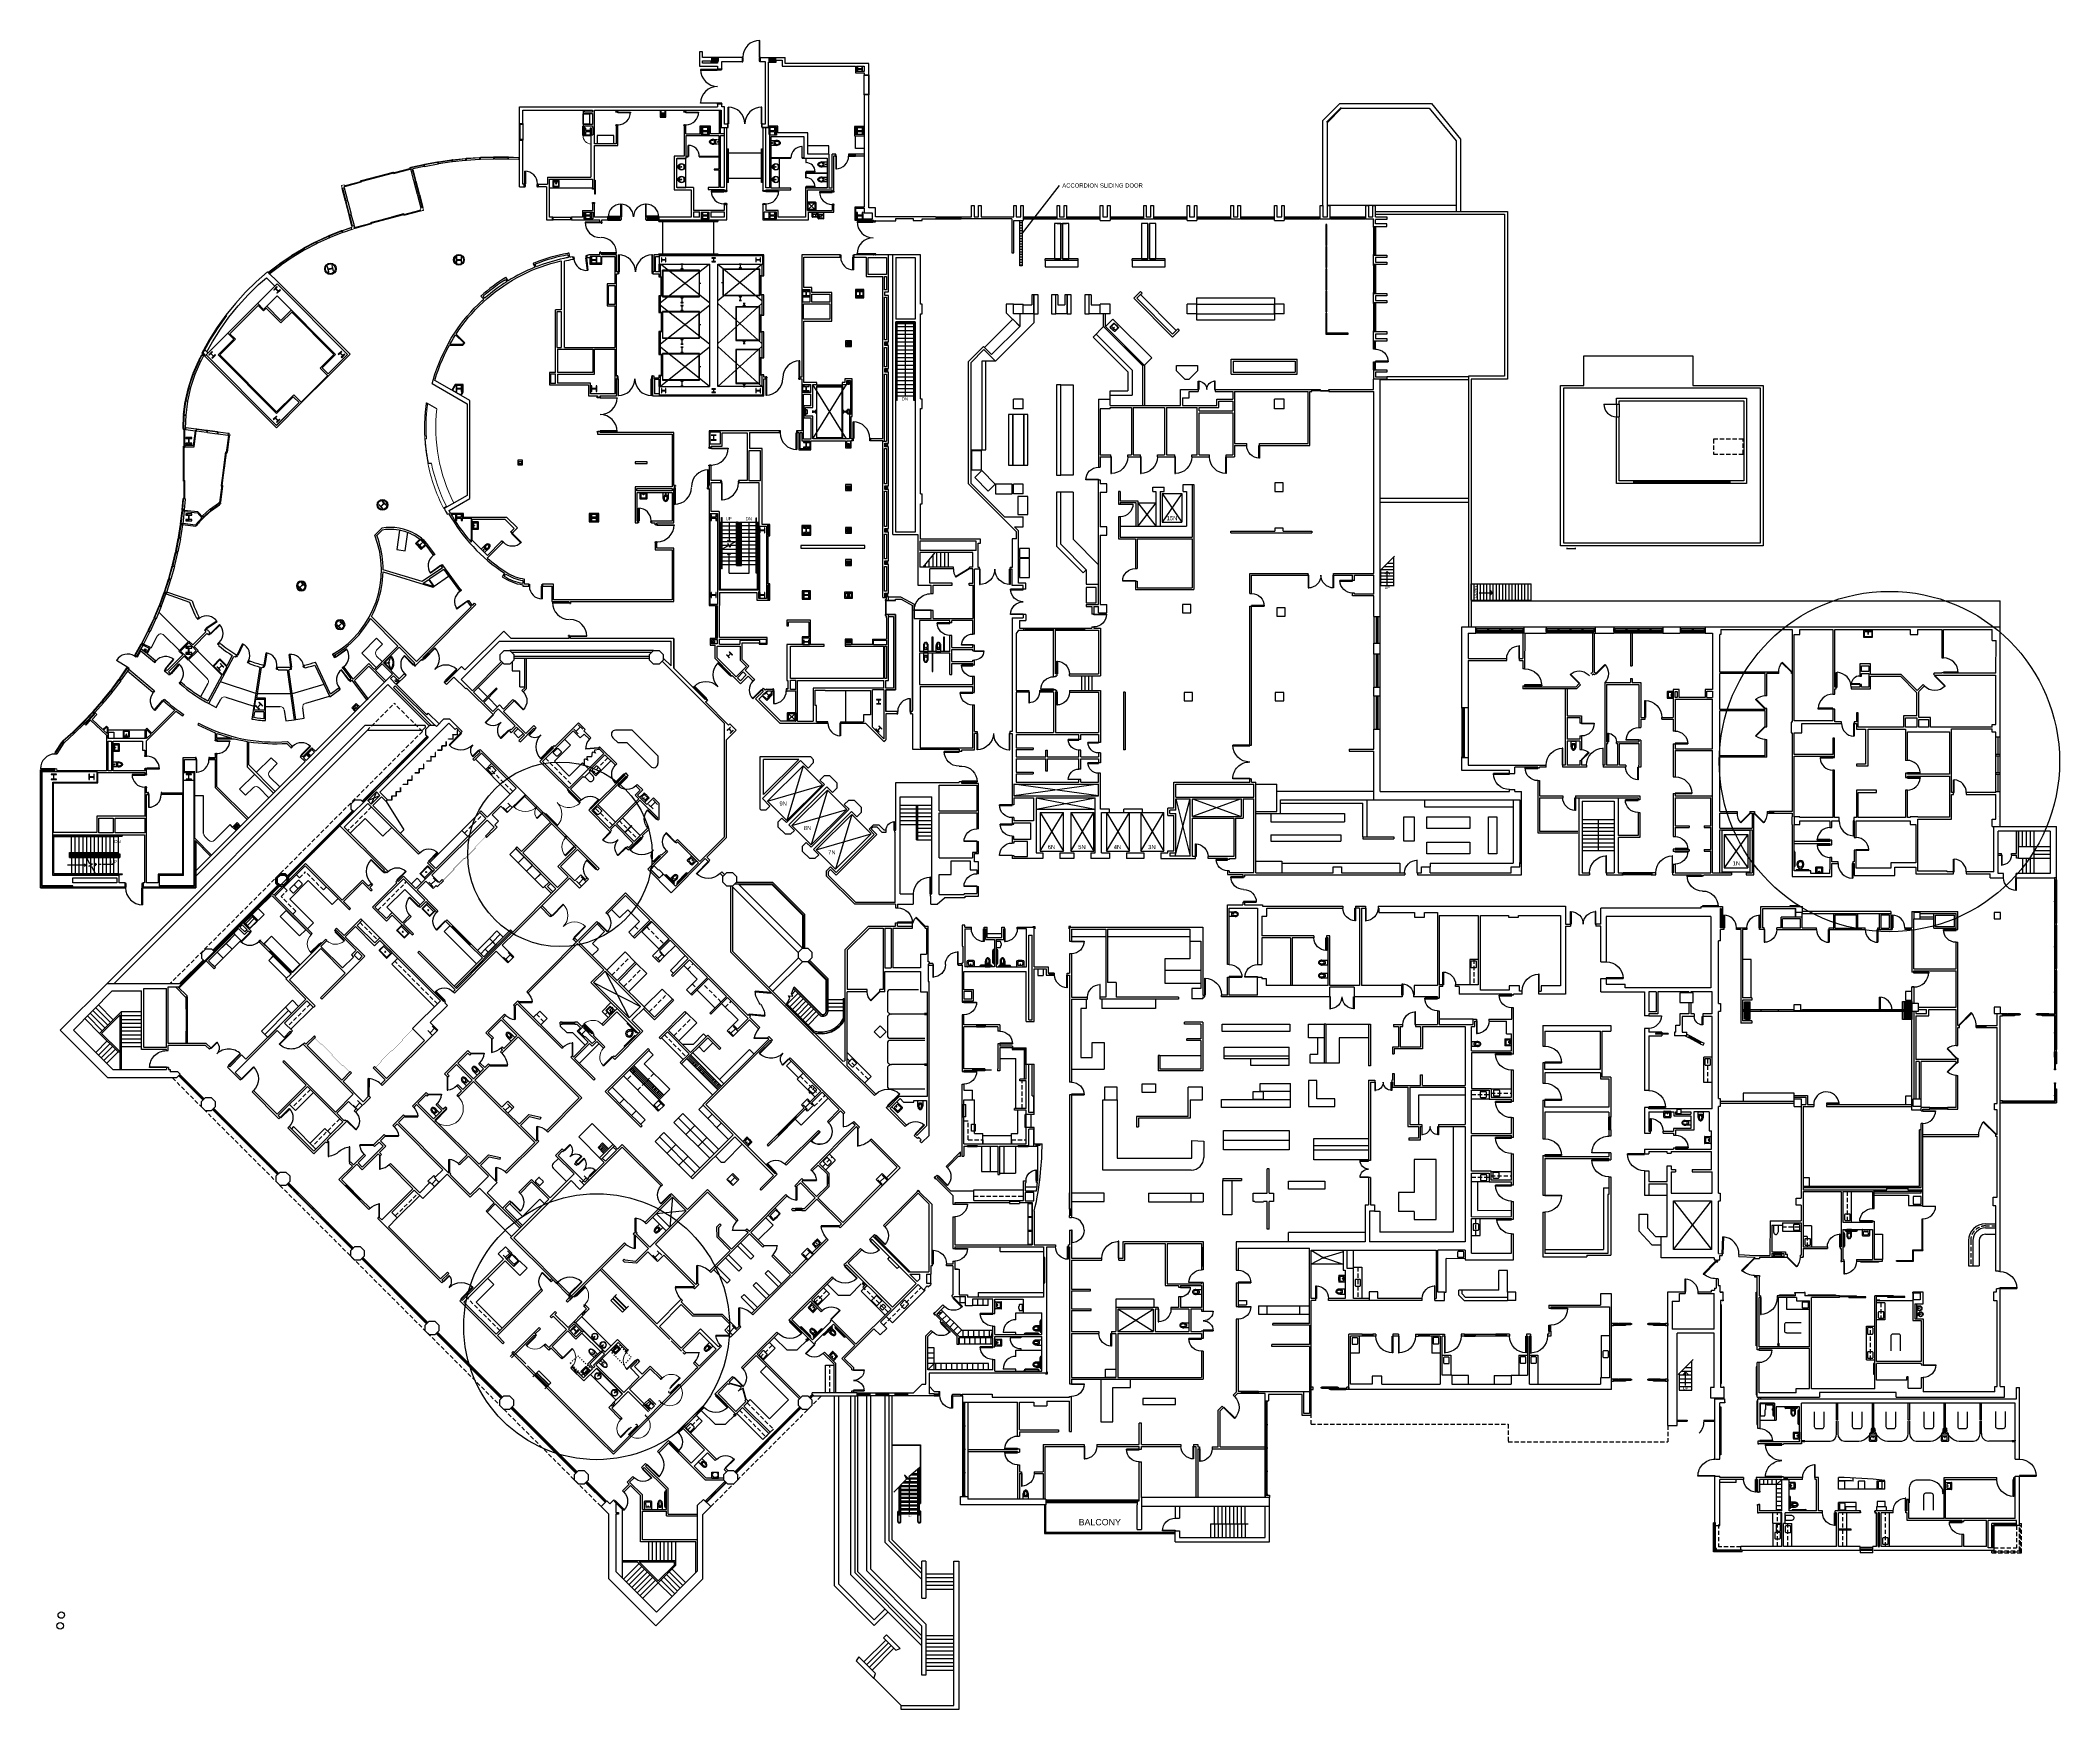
# Model space of a CAD drawing. Header units: inches. Extents: x -59 to 5682, y -269 to 4477.
import ezdxf

# ---------------------------------------------------------------- set-up
doc = ezdxf.new("R2010")
doc.units = ezdxf.units.IN
doc.header["$LTSCALE"] = 96
doc.header["$MEASUREMENT"] = 0
for name, pattern in [('Dash', [0.25, 0.125, -0.125]), ('DASHED4', [0.1875, 0.125, -0.0625]), ('HIDDEN2', [0.1875, 0.125, -0.0625]), ('Loose Dash 1_32_', [0.078125, 0.03125, -0.046875])]:
    doc.linetypes.add(name, pattern=pattern)
doc.layers.get('0').update_dxf_attribs({"linetype": 'CONTINUOUS'})
doc.layers.get('DEFPOINTS').update_dxf_attribs({"color": 31, "linetype": 'CONTINUOUS'})
for name, color, linetype in [('A-ANNO-TEXT', 4, 'CONTINUOUS'), ('A-COLS', 5, 'CONTINUOUS'), ('A-DOOR', 2, 'CONTINUOUS'), ('A-FLOR-CASE', 3, 'CONTINUOUS'), ('A-FLOR-CASE-UPPR', 3, 'HIDDEN2'), ('A-FLOR-CURB', 2, 'CONTINUOUS'), ('A-FLOR-EVTR', 1, 'CONTINUOUS'), ('A-FLOR-HRAL', 1, 'CONTINUOUS'), ('A-FLOR-PFIX', 2, 'CONTINUOUS'), ('A-FLOR-STRS', 2, 'CONTINUOUS'), ('A-GLAZ', 2, 'CONTINUOUS'), ('A-GLAZ-SILL', 1, 'CONTINUOUS'), ('A-GLAZ-VENT', 2, 'ZIGZAG'), ('A-ROOF-LEVL-MED', 3, 'CONTINUOUS'), ('A-ROOF-LEVL-THIN', 1, 'CONTINUOUS'), ('A-SHAFT', 1, 'CONTINUOUS'), ('A-WALL-ABOVE', 8, 'DASHED4'), ('A-WALL-FULL', 6, 'CONTINUOUS'), ('A-WALL-PRHT', 4, 'CONTINUOUS'), ('AE-103I$0$A-CLNG-SUSP', 8, 'CONTINUOUS'), ('AE-103I$0$A-FLOR-HRAL', 8, 'CONTINUOUS'), ('L-PLNT', 8, 'CONTINUOUS'), ('Lobby Furn Plan$0$AE- 103$0$I-WALL', 8, 'CONTINUOUS'), ('Lobby Furn Plan$0$I-WALL', 8, 'CONTINUOUS'), ('X-CLNG-TRAK', 5, 'CONTINUOUS'), ('X-EQPM', 1, 'CONTINUOUS')]:
    doc.layers.add(name, color=color, linetype=linetype)
for name, color, linetype, lineweight in [('A-Door-E', 3, 'CONTINUOUS', 9), ('A-DOOR-FRAM', 31, 'CONTINUOUS', 50), ('A-DOOR-HDLN', 31, 'Dash', 13), ('A-WALL', 113, 'CONTINUOUS', 13), ('A-Wall-E', 3, 'CONTINUOUS', 9), ('I-WALL', 2, 'CONTINUOUS', 13), ('P-SANR-FIXT', 6, 'CONTINUOUS', 9), ('Q-CASE', 31, 'CONTINUOUS', 9), ('S-COLS', 52, 'CONTINUOUS', 13)]:
    doc.layers.add(name, color=color, linetype=linetype, lineweight=lineweight)
doc.styles.add('AE-103I$0$Arial', font='arial.ttf', dxfattribs={"height": 8.851796})
doc.styles.add('Arial', font='arial.ttf')
doc.styles.add('PE_Notes', font='ARIALN.TTF')
doc.styles.get("Standard").update_dxf_attribs({"font": 'txt.shx', "width": 0.85})
doc.linetypes.add('ZIGZAG', pattern='A,0.0001,-0.2,[131,ltypeshp.shx,S=0.2,R=0,X=-0.2,Y=0],-0.4,[131,ltypeshp.shx,S=0.2,R=180,X=0.2,Y=0],-0.2', length=0.8001)
doc.dimstyles.get("Standard").update_dxf_attribs({"dimtxt": 0.18, "dimasz": 0.18, "dimexe": 0.18, "dimexo": 0.0625, "dimgap": 0.09, "dimtad": 0, "dimtih": 1, "dimtoh": 1, "dimdec": 4, "dimzin": 0, "dimdsep": 46, "dimtxsty": 'Standard', "dimcen": 0.09, "dimadec": 0, "dimazin": 0, "dimtfac": 1, "dimtdec": 4, "dimtofl": 0, "dimtmove": 0, "dimatfit": 3, "dimfxl": 1, "dimtolj": 1, "dimtzin": 0, "dimarcsym": 0})

# ---------------------------------------------------------------- blocks, each defined once
blk = doc.blocks.new('*U157')
for p, q in [((0, 0), (0, 0)), ((-36, 0), (-36, 0))]:
    blk.add_line(p, q)
blk.add_lwpolyline([(0, 0), (0, -36), (-1.75, -36), (-1.75, 0)], close=True)
blk.add_arc((0, 0), 36, 180, 270)
blk = doc.blocks.new('P2477016')
for p, q in [((-3.603083, -23.831759), (-3.603083, -23.831759)), ((-2.504894, -21.068753), (-2.504894, -21.068753))]:
    blk.add_line(p, q)
for points in [[(-6.93083, -16.399601, -0.022673), (-7, -14.875), (-7, 0), (-3.020761, 0), (0, 0), (3.020761, 0), (7, 0), (7, -14.875)], [(-6.937926, -16.211212, -0.074934), (-6.387938, -12.562014, -0.085426), (-4.920528, -9.670474, -0.066386), (-3.550098, -8.264603), (-3.550098, -6.711212), (3.449902, -6.711212), (3.449902, -8.264603, -0.066386), (4.820333, -9.670474, -0.085426), (6.287743, -12.562014, -0.111314), (6.709134, -17.991061)], [(3.991504, -23.722377, -0.562484), (3.158962, -23.529526), (2.424162, -21.300368, -0.238976), (2.492058, -20.853364, 0.08035), (3.421006, -18.976205, 0.074934), (3.837731, -16.211212, 0.074934), (3.421006, -13.446218, 0.085426), (2.414145, -11.462194, 0.066386), (1.597345, -10.624271, 0.330534), (-1.69754, -10.624271, 0.066386), (-2.51434, -11.462194, 0.085426), (-3.521201, -13.446218, 0.074934), (-3.937926, -16.211212, 0.074934), (-3.521201, -18.976205, 0.08035), (-2.592253, -20.853364, -0.238976), (-2.524357, -21.300368), (-3.250575, -23.503493, -0.549653), (-4.069149, -23.710095)], [(-4.023967, -23.748064, 0.06085), (-2.498761, -25.015482, 0.143932), (0, -25.75)], [(-2.976493, -22.67201, 0.063273), (-1.687041, -23.754089, 0.143932), (0, -24.25)], [(0, -25.75, 0.143932), (2.498761, -25.015482, 0.107177), (4.949747, -22.564786, 0.077997), (6.431696, -19.212481, 0.065232), (7, -14.875)], [(0, -24.25, 0.143932), (1.687041, -23.754089, 0.059203), (2.902316, -22.750942)]]:
    blk.add_lwpolyline(points, format="xyb")
for centre, radius, start, end in [((5.443363, -16.211212), 12.38129, 180, 197.141641), ((2.746106, -17.043143), 9.558648, 197.141641, 216.672481), ((1.035634, -18.316811), 7.426057, 216.672481, 226.574161)]:
    blk.add_arc(centre, radius, start, end)
blk = doc.blocks.new('*U47')
for p, q in [((0, 0), (0, 0)), ((36, 0), (36, 0))]:
    blk.add_line(p, q)
blk.add_lwpolyline([(0, 0), (0, 36), (1.75, 36), (1.75, 0)], close=True)
blk.add_arc((0, 0), 36, 0, 90)
blk = doc.blocks.new('*U48')
for p, q in [((0, 0), (0, 0)), ((-46, 0), (-46, 0))]:
    blk.add_line(p, q)
blk.add_lwpolyline([(0, 0), (0, -46), (-1.75, -46), (-1.75, 0)], close=True)
blk.add_arc((0, 0), 46, 180, 270)
blk = doc.blocks.new('*U49')
for p, q in [((0, 0), (0, 0)), ((-36, 0), (-36, 0))]:
    blk.add_line(p, q)
blk.add_lwpolyline([(0, 0), (0, -36), (-1.75, -36), (-1.75, 0)], close=True)
blk.add_arc((0, 0), 36, 180, 270)
blk = doc.blocks.new('*U50')
for p, q in [((0, 0), (0, 0)), ((-48, 0), (-48, 0))]:
    blk.add_line(p, q)
blk.add_lwpolyline([(0, 0), (0, -48), (-1.75, -48), (-1.75, 0)], close=True)
blk.add_arc((0, 0), 48, 180, 270)
blk = doc.blocks.new('*U51')
for p, q in [((0, 0), (0, 0)), ((48, 0), (48, 0))]:
    blk.add_line(p, q)
blk.add_lwpolyline([(0, 0), (0, -48), (1.75, -48), (1.75, 0)], close=True)
blk.add_arc((0, 0), 48, 270, 0)
blk = doc.blocks.new('*U52')
for p, q in [((0, 0), (0, 0)), ((30, 0), (30, 0))]:
    blk.add_line(p, q)
blk.add_lwpolyline([(0, 0), (21.2, 21.2), (22.5, 20), (1.2, -1.2)], close=True)
blk.add_arc((0, 0), 30, 0, 45)
blk = doc.blocks.new('*U53')
for p, q in [((0, 0), (0, 0)), ((-36, 0), (-36, 0))]:
    blk.add_line(p, q)
blk.add_lwpolyline([(0, 0), (0, 36), (-1.75, 36), (-1.75, 0)], close=True)
blk.add_arc((0, 0), 36, 90, 180)
blk = doc.blocks.new('*U54')
for p, q in [((0, 0), (0, 0)), ((36, 0), (36, 0))]:
    blk.add_line(p, q)
blk.add_lwpolyline([(0, 0), (0, -36), (1.75, -36), (1.75, 0)], close=True)
blk.add_arc((0, 0), 36, 270, 0)
blk = doc.blocks.new('*U55')
for p, q in [((0, 0), (0, 0)), ((36, 0), (36, 0))]:
    blk.add_line(p, q)
blk.add_lwpolyline([(0, 0), (0, 36), (1.75, 36), (1.75, 0)], close=True)
blk.add_arc((0, 0), 36, 0, 90)
blk = doc.blocks.new('*U56')
for p, q in [((0, 0), (0, 0)), ((48, 0), (48, 0))]:
    blk.add_line(p, q)
blk.add_lwpolyline([(0, 0), (0, 48), (1.75, 48), (1.75, 0)], close=True)
blk.add_arc((0, 0), 48, 0, 90)
blk = doc.blocks.new('*U57')
for p, q in [((0, 0), (0, 0)), ((36, 0), (36, 0))]:
    blk.add_line(p, q)
blk.add_lwpolyline([(0, 0), (0, 36), (1.75, 36), (1.75, 0)], close=True)
blk.add_arc((0, 0), 36, 0, 90)
blk = doc.blocks.new('*U58')
for p, q in [((0, 0), (0, 0)), ((24, 0), (24, 0))]:
    blk.add_line(p, q)
blk.add_lwpolyline([(0, 0), (0, -24), (1.75, -24), (1.75, 0)], close=True)
blk.add_arc((0, 0), 24, 270, 0)
blk = doc.blocks.new('*U59')
for p, q in [((0, 0), (0, 0)), ((28, 0), (28, 0))]:
    blk.add_line(p, q)
blk.add_lwpolyline([(0, 0), (0, 28), (1.75, 28), (1.75, 0)], close=True)
blk.add_arc((0, 0), 28, 0, 90)
blk = doc.blocks.new('*U60')
for p, q in [((0, 0), (0, 0)), ((-36, 0), (-36, 0))]:
    blk.add_line(p, q)
blk.add_lwpolyline([(0, 0), (0, 36), (-1.75, 36), (-1.75, 0)], close=True)
blk.add_arc((0, 0), 36, 90, 180)
blk = doc.blocks.new('*U61')
for p, q in [((0, 0), (0, 0)), ((44, 0), (44, 0))]:
    blk.add_line(p, q)
blk.add_lwpolyline([(0, 0), (0, 44), (1.75, 44), (1.75, 0)], close=True)
blk.add_arc((0, 0), 44, 0, 90)
blk = doc.blocks.new('*U62')
for p, q in [((0, 0), (0, 0)), ((-44, 0), (-44, 0))]:
    blk.add_line(p, q)
blk.add_lwpolyline([(0, 0), (0, -44), (-1.75, -44), (-1.75, 0)], close=True)
blk.add_arc((0, 0), 44, 180, 270)
blk = doc.blocks.new('*U31')
for p, q in [((0, 0), (0, 0)), ((-36, 0), (-36, 0))]:
    blk.add_line(p, q)
blk.add_lwpolyline([(0, 0), (0, -36), (-1.75, -36), (-1.75, 0)], close=True)
blk.add_arc((0, 0), 36, 180, 270)
blk = doc.blocks.new('*U63')
for p, q in [((0, 0), (0, 0)), ((32, 0), (32, 0))]:
    blk.add_line(p, q)
blk.add_lwpolyline([(0, 0), (0, -32), (1.75, -32), (1.75, 0)], close=True)
blk.add_arc((0, 0), 32, 270, 0)
blk = doc.blocks.new('*U30')
for p, q in [((0, 0), (0, 0)), ((36, 0), (36, 0))]:
    blk.add_line(p, q)
blk.add_lwpolyline([(0, 0), (0, -36), (1.75, -36), (1.75, 0)], close=True)
blk.add_arc((0, 0), 36, 270, 0)
blk = doc.blocks.new('*U64')
for p, q in [((0, 0), (0, 0)), ((-48, 0), (-48, 0))]:
    blk.add_line(p, q)
blk.add_lwpolyline([(0, 0), (0, -48), (-1.75, -48), (-1.75, 0)], close=True)
blk.add_arc((0, 0), 48, 180, 270)
blk = doc.blocks.new('*U65')
for p, q in [((0, 0), (0, 0)), ((34, 0), (34, 0))]:
    blk.add_line(p, q)
blk.add_lwpolyline([(0, 0), (0, 34), (1.75, 34), (1.75, 0)], close=True)
blk.add_arc((0, 0), 34, 0, 90)
blk = doc.blocks.new('*U66')
for p, q in [((0, 0), (0, 0)), ((-34, 0), (-34, 0))]:
    blk.add_line(p, q)
blk.add_lwpolyline([(0, 0), (0, 34), (-1.75, 34), (-1.75, 0)], close=True)
blk.add_arc((0, 0), 34, 90, 180)
blk = doc.blocks.new('*U67')
for p, q in [((0, 0), (0, 0)), ((24, 0), (24, 0))]:
    blk.add_line(p, q)
blk.add_lwpolyline([(0, 0), (0, 24), (1.75, 24), (1.75, 0)], close=True)
blk.add_arc((0, 0), 24, 0, 90)
blk = doc.blocks.new('*U68')
for p, q in [((0, 0), (0, 0)), ((-24, 0), (-24, 0))]:
    blk.add_line(p, q)
blk.add_lwpolyline([(0, 0), (0, 24), (-1.75, 24), (-1.75, 0)], close=True)
blk.add_arc((0, 0), 24, 90, 180)
blk = doc.blocks.new('*U69')
for p, q in [((0, 0), (0, 0)), ((-48, 0), (-48, 0))]:
    blk.add_line(p, q)
blk.add_lwpolyline([(0, 0), (0, -48), (-1.75, -48), (-1.75, 0)], close=True)
blk.add_arc((0, 0), 48, 180, 270)
blk = doc.blocks.new('*U70')
for p, q in [((0, 0), (0, 0)), ((-48, 0), (-48, 0))]:
    blk.add_line(p, q)
blk.add_lwpolyline([(0, 0), (0, -48), (-1.75, -48), (-1.75, 0)], close=True)
blk.add_arc((0, 0), 48, 180, 270)
blk = doc.blocks.new('*U71')
for p, q in [((0, 0), (0, 0)), ((48, 0), (48, 0))]:
    blk.add_line(p, q)
blk.add_lwpolyline([(0, 0), (0, -48), (1.75, -48), (1.75, 0)], close=True)
blk.add_arc((0, 0), 48, 270, 0)
blk = doc.blocks.new('*U72')
for p, q in [((0, 0), (0, 0)), ((-36, 0), (-36, 0))]:
    blk.add_line(p, q)
blk.add_lwpolyline([(0, 0), (0, 36), (-1.75, 36), (-1.75, 0)], close=True)
blk.add_arc((0, 0), 36, 90, 180)
blk = doc.blocks.new('*U73')
for p, q in [((0, 0), (0, 0)), ((36, 0), (36, 0))]:
    blk.add_line(p, q)
blk.add_lwpolyline([(0, 0), (0, 36), (1.75, 36), (1.75, 0)], close=True)
blk.add_arc((0, 0), 36, 0, 90)
blk = doc.blocks.new('*U74')
for p, q in [((0, 0), (0, 0)), ((-36, 0), (-36, 0))]:
    blk.add_line(p, q)
blk.add_lwpolyline([(0, 0), (0, -36), (-1.75, -36), (-1.75, 0)], close=True)
blk.add_arc((0, 0), 36, 180, 270)
blk = doc.blocks.new('*U75')
for p, q in [((0, 0), (0, 0)), ((48, 0), (48, 0))]:
    blk.add_line(p, q)
blk.add_lwpolyline([(0, 0), (0, -48), (1.75, -48), (1.75, 0)], close=True)
blk.add_arc((0, 0), 48, 270, 0)
blk = doc.blocks.new('*U76')
for p, q in [((0, 0), (0, 0)), ((-48, 0), (-48, 0))]:
    blk.add_line(p, q)
blk.add_lwpolyline([(0, 0), (0, -48), (-1.75, -48), (-1.75, 0)], close=True)
blk.add_arc((0, 0), 48, 180, 270)
blk = doc.blocks.new('*U77')
for p, q in [((0, 0), (0, 0)), ((32, 0), (32, 0))]:
    blk.add_line(p, q)
blk.add_lwpolyline([(0, 0), (0, -32), (1.75, -32), (1.75, 0)], close=True)
blk.add_arc((0, 0), 32, 270, 0)
blk = doc.blocks.new('*U78')
for p, q in [((0, 0), (0, 0)), ((-26, 0), (-26, 0))]:
    blk.add_line(p, q)
blk.add_lwpolyline([(0, 0), (0, 26), (-1.75, 26), (-1.75, 0)], close=True)
blk.add_arc((0, 0), 26, 90, 180)
blk = doc.blocks.new('*U79')
for p, q in [((0, 0), (0, 0)), ((-32, 0), (-32, 0))]:
    blk.add_line(p, q)
blk.add_lwpolyline([(0, 0), (0, -32), (-1.75, -32), (-1.75, 0)], close=True)
blk.add_arc((0, 0), 32, 180, 270)
blk = doc.blocks.new('*U80')
for p, q in [((0, 0), (0, 0)), ((36, 0), (36, 0))]:
    blk.add_line(p, q)
blk.add_lwpolyline([(0, 0), (0, -36), (1.75, -36), (1.75, 0)], close=True)
blk.add_arc((0, 0), 36, 270, 0)
blk = doc.blocks.new('*U81')
for p, q in [((0, 0), (0, 0)), ((-30, 0), (-30, 0))]:
    blk.add_line(p, q)
blk.add_lwpolyline([(0, 0), (0, -30), (-1.75, -30), (-1.75, 0)], close=True)
blk.add_arc((0, 0), 30, 180, 270)
blk = doc.blocks.new('*U82')
for p, q in [((0, 0), (0, 0)), ((30, 0), (30, 0))]:
    blk.add_line(p, q)
blk.add_lwpolyline([(0, 0), (0, -30), (1.75, -30), (1.75, 0)], close=True)
blk.add_arc((0, 0), 30, 270, 0)
blk = doc.blocks.new('*U83')
for p, q in [((0, 0), (0, 0)), ((-36, 0), (-36, 0))]:
    blk.add_line(p, q)
blk.add_lwpolyline([(0, 0), (0, -36), (-1.75, -36), (-1.75, 0)], close=True)
blk.add_arc((0, 0), 36, 180, 270)
blk = doc.blocks.new('*U84')
for p, q in [((0, 0), (0, 0)), ((-34, 0), (-34, 0))]:
    blk.add_line(p, q)
blk.add_lwpolyline([(0, 0), (0, -34), (-1.75, -34), (-1.75, 0)], close=True)
blk.add_arc((0, 0), 34, 180, 270)
blk = doc.blocks.new('*U85')
for p, q in [((0, 0), (0, 0)), ((36, 0), (36, 0))]:
    blk.add_line(p, q)
blk.add_lwpolyline([(0, 0), (0, -36), (1.75, -36), (1.75, 0)], close=True)
blk.add_arc((0, 0), 36, 270, 0)
blk = doc.blocks.new('*U86')
for p, q in [((0, 0), (0, 0)), ((-36, 0), (-36, 0))]:
    blk.add_line(p, q)
blk.add_lwpolyline([(0, 0), (0, 36), (-1.75, 36), (-1.75, 0)], close=True)
blk.add_arc((0, 0), 36, 90, 180)
blk = doc.blocks.new('*U87')
for p, q in [((0, 0), (0, 0)), ((-30, 0), (-30, 0))]:
    blk.add_line(p, q)
blk.add_lwpolyline([(0, 0), (0, -30), (-1.75, -30), (-1.75, 0)], close=True)
blk.add_arc((0, 0), 30, 180, 270)
blk = doc.blocks.new('*U88')
for p, q in [((0, 0), (0, 0)), ((-24, 0), (-24, 0))]:
    blk.add_line(p, q)
blk.add_lwpolyline([(0, 0), (0, -24), (-1.75, -24), (-1.75, 0)], close=True)
blk.add_arc((0, 0), 24, 180, 270)
blk = doc.blocks.new('*U89')
for p, q in [((0, 0), (0, 0)), ((36, 0), (36, 0))]:
    blk.add_line(p, q)
blk.add_lwpolyline([(0, 0), (0, -36), (1.75, -36), (1.75, 0)], close=True)
blk.add_arc((0, 0), 36, 270, 0)
blk = doc.blocks.new('*U90')
for p, q in [((0, 0), (0, 0)), ((-48, 0), (-48, 0))]:
    blk.add_line(p, q)
blk.add_lwpolyline([(0, 0), (0, -48), (-1.75, -48), (-1.75, 0)], close=True)
blk.add_arc((0, 0), 48, 180, 270)
blk = doc.blocks.new('*U91')
for p, q in [((0, 0), (0, 0)), ((-36, 0), (-36, 0))]:
    blk.add_line(p, q)
blk.add_lwpolyline([(0, 0), (-25.5, -25.5), (-26.7, -24.2), (-1.2, 1.2)], close=True)
blk.add_arc((0, 0), 36, 180, 225)
blk = doc.blocks.new('*U92')
for p, q in [((0, 0), (0, 0)), ((42, 0), (42, 0))]:
    blk.add_line(p, q)
blk.add_lwpolyline([(0, 0), (0, 42), (1.75, 42), (1.75, 0)], close=True)
blk.add_arc((0, 0), 42, 0, 90)
blk = doc.blocks.new('*U93')
for p, q in [((0, 0), (0, 0)), ((44, 0), (44, 0))]:
    blk.add_line(p, q)
blk.add_lwpolyline([(0, 0), (0, 44), (1.75, 44), (1.75, 0)], close=True)
blk.add_arc((0, 0), 44, 0, 90)
blk = doc.blocks.new('*U94')
for p, q in [((0, 0), (0, 0)), ((-42, 0), (-42, 0))]:
    blk.add_line(p, q)
blk.add_lwpolyline([(0, 0), (0, -42), (-1.75, -42), (-1.75, 0)], close=True)
blk.add_arc((0, 0), 42, 180, 270)
blk = doc.blocks.new('16COLUMN')
for p, q in [((-3111.6, 2735.5), (-3100.3, 2746.8)), ((-3111.6, 2719.5), (-3111.6, 2735.5)), ((-3100.3, 2708.2), (-3111.6, 2719.5)), ((-3100.3, 2746.8), (-3084.3, 2746.8)), ((-3084.3, 2708.2), (-3100.3, 2708.2)), ((-3084.3, 2746.8), (-3073, 2735.5)), ((-3073, 2719.5), (-3084.3, 2708.2)), ((-3073, 2735.5), (-3073, 2719.5))]:
    blk.add_line(p, q)
blk = doc.blocks.new('*U24')
for p, q in [((0, 0), (0, 0)), ((36, 0), (36, 0))]:
    blk.add_line(p, q)
blk.add_lwpolyline([(0, 0), (0, 36), (1.75, 36), (1.75, 0)], close=True)
blk.add_arc((0, 0), 36, 0, 90)
blk = doc.blocks.new('*U29')
for p, q in [((0, 0), (0, 0)), ((-36, 0), (-36, 0))]:
    blk.add_line(p, q)
blk.add_lwpolyline([(0, 0), (0, 36), (-1.75, 36), (-1.75, 0)], close=True)
blk.add_arc((0, 0), 36, 90, 180)
blk = doc.blocks.new('*U95')
for p, q in [((0, 0), (0, 0)), ((48, 0), (48, 0))]:
    blk.add_line(p, q)
blk.add_lwpolyline([(0, 0), (0, 48), (1.75, 48), (1.75, 0)], close=True)
blk.add_arc((0, 0), 48, 0, 90)
blk = doc.blocks.new('*U96')
for p, q in [((0, 0), (0, 0)), ((-48, 0), (-48, 0))]:
    blk.add_line(p, q)
blk.add_lwpolyline([(0, 0), (0, 48), (-1.75, 48), (-1.75, 0)], close=True)
blk.add_arc((0, 0), 48, 90, 180)
blk = doc.blocks.new('*U97')
for p, q in [((0, 0), (0, 0)), ((-36, 0), (-36, 0))]:
    blk.add_line(p, q)
blk.add_lwpolyline([(0, 0), (0, -36), (-1.75, -36), (-1.75, 0)], close=True)
blk.add_arc((0, 0), 36, 180, 270)
blk = doc.blocks.new('*U98')
for p, q in [((0, 0), (0, 0)), ((32, 0), (32, 0))]:
    blk.add_line(p, q)
blk.add_lwpolyline([(0, 0), (27.7, -16), (28.6, -14.5), (0.9, 1.5)], close=True)
blk.add_arc((0, 0), 32, 330, 0)
blk = doc.blocks.new('*U99')
for p, q in [((0, 0), (0, 0)), ((-32, 0), (-32, 0))]:
    blk.add_line(p, q)
blk.add_lwpolyline([(0, 0), (-27.7, -16), (-28.6, -14.5), (-0.9, 1.5)], close=True)
blk.add_arc((0, 0), 32, 180, 210)
blk = doc.blocks.new('*U100')
for p, q in [((0, 0), (0, 0)), ((36, 0), (36, 0))]:
    blk.add_line(p, q)
blk.add_lwpolyline([(0, 0), (0, 36), (1.75, 36), (1.75, 0)], close=True)
blk.add_arc((0, 0), 36, 0, 90)
blk = doc.blocks.new('*U101')
for p, q in [((0, 0), (0, 0)), ((30, 0), (30, 0))]:
    blk.add_line(p, q)
blk.add_lwpolyline([(0, 0), (0, 30), (1.75, 30), (1.75, 0)], close=True)
blk.add_arc((0, 0), 30, 0, 90)
blk = doc.blocks.new('*U102')
for p, q in [((0, 0), (0, 0)), ((-30, 0), (-30, 0))]:
    blk.add_line(p, q)
blk.add_lwpolyline([(0, 0), (0, 30), (-1.75, 30), (-1.75, 0)], close=True)
blk.add_arc((0, 0), 30, 90, 180)
blk = doc.blocks.new('*U103')
for p, q in [((0, 0), (0, 0)), ((-36, 0), (-36, 0))]:
    blk.add_line(p, q)
blk.add_lwpolyline([(0, 0), (0, -36), (-1.75, -36), (-1.75, 0)], close=True)
blk.add_arc((0, 0), 36, 180, 270)
blk = doc.blocks.new('*U32')
for p, q in [((0, 0), (0, 0)), ((-48, 0), (-48, 0))]:
    blk.add_line(p, q)
blk.add_lwpolyline([(0, 0), (0, -48), (-1.75, -48), (-1.75, 0)], close=True)
blk.add_arc((0, 0), 48, 180, 270)
blk = doc.blocks.new('*U104')
for p, q in [((0, 0), (0, 0)), ((48, 0), (48, 0))]:
    blk.add_line(p, q)
blk.add_lwpolyline([(0, 0), (0, -48), (1.75, -48), (1.75, 0)], close=True)
blk.add_arc((0, 0), 48, 270, 0)
blk = doc.blocks.new('*U105')
for p, q in [((0, 0), (0, 0)), ((-36, 0), (-36, 0))]:
    blk.add_line(p, q)
blk.add_lwpolyline([(0, 0), (-25.5, 25.5), (-26.7, 24.2), (-1.2, -1.2)], close=True)
blk.add_arc((0, 0), 36, 135, 180)
blk = doc.blocks.new('*U106')
for p, q in [((0, 0), (0, 0)), ((-36, 0), (-36, 0))]:
    blk.add_line(p, q)
blk.add_lwpolyline([(0, 0), (0, 36), (-1.75, 36), (-1.75, 0)], close=True)
blk.add_arc((0, 0), 36, 90, 180)
blk = doc.blocks.new('*U107')
for p, q in [((0, 0), (0, 0)), ((36, 0), (36, 0))]:
    blk.add_line(p, q)
blk.add_lwpolyline([(0, 0), (0, 36), (1.75, 36), (1.75, 0)], close=True)
blk.add_arc((0, 0), 36, 0, 90)
blk = doc.blocks.new('*U108')
for p, q in [((0, 0), (0, 0)), ((36, 0), (36, 0))]:
    blk.add_line(p, q)
blk.add_lwpolyline([(0, 0), (0, 36), (1.75, 36), (1.75, 0)], close=True)
blk.add_arc((0, 0), 36, 0, 90)
blk = doc.blocks.new('*U109')
for p, q in [((0, 0), (0, 0)), ((-36, 0), (-36, 0))]:
    blk.add_line(p, q)
blk.add_lwpolyline([(0, 0), (0, 36), (-1.75, 36), (-1.75, 0)], close=True)
blk.add_arc((0, 0), 36, 90, 180)
blk = doc.blocks.new('*U110')
for p, q in [((0, 0), (0, 0)), ((-36, 0), (-36, 0))]:
    blk.add_line(p, q)
blk.add_lwpolyline([(0, 0), (0, -36), (-1.75, -36), (-1.75, 0)], close=True)
blk.add_arc((0, 0), 36, 180, 270)
blk = doc.blocks.new('*U111')
for p, q in [((0, 0), (0, 0)), ((-30, 0), (-30, 0))]:
    blk.add_line(p, q)
blk.add_lwpolyline([(0, 0), (0, -30), (-1.75, -30), (-1.75, 0)], close=True)
blk.add_arc((0, 0), 30, 180, 270)
blk = doc.blocks.new('*U112')
for p, q in [((0, 0), (0, 0)), ((-32, 0), (-32, 0))]:
    blk.add_line(p, q)
blk.add_lwpolyline([(0, 0), (0, -32), (-1.75, -32), (-1.75, 0)], close=True)
blk.add_arc((0, 0), 32, 180, 270)
blk = doc.blocks.new('*U113')
for p, q in [((0, 0), (0, 0)), ((36, 0), (36, 0))]:
    blk.add_line(p, q)
blk.add_lwpolyline([(0, 0), (0, 36), (1.75, 36), (1.75, 0)], close=True)
blk.add_arc((0, 0), 36, 0, 90)
blk = doc.blocks.new('*U114')
for p, q in [((0, 0), (0, 0)), ((36, 0), (36, 0))]:
    blk.add_line(p, q)
blk.add_lwpolyline([(0, 0), (0, -36), (1.75, -36), (1.75, 0)], close=True)
blk.add_arc((0, 0), 36, 270, 0)
blk = doc.blocks.new('*U115')
for p, q in [((0, 0), (0, 0)), ((-36, 0), (-36, 0))]:
    blk.add_line(p, q)
blk.add_lwpolyline([(0, 0), (0, 36), (-1.75, 36), (-1.75, 0)], close=True)
blk.add_arc((0, 0), 36, 90, 180)
blk = doc.blocks.new('*U116')
for p, q in [((0, 0), (0, 0)), ((48, 0), (48, 0))]:
    blk.add_line(p, q)
blk.add_lwpolyline([(0, 0), (0, 48), (1.75, 48), (1.75, 0)], close=True)
blk.add_arc((0, 0), 48, 0, 90)
blk = doc.blocks.new('*U117')
for p, q in [((0, 0), (0, 0)), ((-48, 0), (-48, 0))]:
    blk.add_line(p, q)
blk.add_lwpolyline([(0, 0), (0, -48), (-1.75, -48), (-1.75, 0)], close=True)
blk.add_arc((0, 0), 48, 180, 270)
blk = doc.blocks.new('*U118')
for p, q in [((0, 0), (0, 0)), ((-48, 0), (-48, 0))]:
    blk.add_line(p, q)
blk.add_lwpolyline([(0, 0), (0, 48), (-1.75, 48), (-1.75, 0)], close=True)
blk.add_arc((0, 0), 48, 90, 180)
blk = doc.blocks.new('*U119')
for p, q in [((0, 0), (0, 0)), ((-24, 0), (-24, 0))]:
    blk.add_line(p, q)
blk.add_lwpolyline([(0, 0), (0, -24), (-1.75, -24), (-1.75, 0)], close=True)
blk.add_arc((0, 0), 24, 180, 270)
blk = doc.blocks.new('*U120')
for p, q in [((0, 0), (0, 0)), ((24, 0), (24, 0))]:
    blk.add_line(p, q)
blk.add_lwpolyline([(0, 0), (0, -24), (1.75, -24), (1.75, 0)], close=True)
blk.add_arc((0, 0), 24, 270, 0)
blk = doc.blocks.new('*U121')
for p, q in [((0, 0), (0, 0)), ((-46, 0), (-46, 0))]:
    blk.add_line(p, q)
blk.add_lwpolyline([(0, 0), (0, -46), (-1.75, -46), (-1.75, 0)], close=True)
blk.add_arc((0, 0), 46, 180, 270)
blk = doc.blocks.new('*U122')
for p, q in [((0, 0), (0, 0)), ((-42, 0), (-42, 0))]:
    blk.add_line(p, q)
blk.add_lwpolyline([(0, 0), (0, -42), (-1.75, -42), (-1.75, 0)], close=True)
blk.add_arc((0, 0), 42, 180, 270)
blk = doc.blocks.new('*U123')
for p, q in [((0, 0), (0, 0)), ((-24, 0), (-24, 0))]:
    blk.add_line(p, q)
blk.add_lwpolyline([(0, 0), (0, 24), (-1.75, 24), (-1.75, 0)], close=True)
blk.add_arc((0, 0), 24, 90, 180)
blk = doc.blocks.new('*U124')
for p, q in [((0, 0), (0, 0)), ((36, 0), (36, 0))]:
    blk.add_line(p, q)
blk.add_lwpolyline([(0, 0), (0, -36), (1.75, -36), (1.75, 0)], close=True)
blk.add_arc((0, 0), 36, 270, 0)
blk = doc.blocks.new('*U125')
for p, q in [((0, 0), (0, 0)), ((-48, 0), (-48, 0))]:
    blk.add_line(p, q)
blk.add_lwpolyline([(0, 0), (0, 48), (-1.75, 48), (-1.75, 0)], close=True)
blk.add_arc((0, 0), 48, 90, 180)
blk = doc.blocks.new('*U126')
for p, q in [((0, 0), (0, 0)), ((48, 0), (48, 0))]:
    blk.add_line(p, q)
blk.add_lwpolyline([(0, 0), (0, 48), (1.75, 48), (1.75, 0)], close=True)
blk.add_arc((0, 0), 48, 0, 90)
blk = doc.blocks.new('*U127')
for p, q in [((0, 0), (0, 0)), ((48, 0), (48, 0))]:
    blk.add_line(p, q)
blk.add_lwpolyline([(0, 0), (0, 48), (1.75, 48), (1.75, 0)], close=True)
blk.add_arc((0, 0), 48, 0, 90)
blk = doc.blocks.new('*U128')
for p, q in [((0, 0), (0, 0)), ((-36, 0), (-36, 0))]:
    blk.add_line(p, q)
blk.add_lwpolyline([(0, 0), (0, -36), (-1.75, -36), (-1.75, 0)], close=True)
blk.add_arc((0, 0), 36, 180, 270)
blk = doc.blocks.new('*U129')
for p, q in [((0, 0), (0, 0)), ((-36, 0), (-36, 0))]:
    blk.add_line(p, q)
blk.add_lwpolyline([(0, 0), (0, 36), (-1.75, 36), (-1.75, 0)], close=True)
blk.add_arc((0, 0), 36, 90, 180)
blk = doc.blocks.new('*U130')
for p, q in [((0, 0), (0, 0)), ((36, 0), (36, 0))]:
    blk.add_line(p, q)
blk.add_lwpolyline([(0, 0), (0, 36), (1.75, 36), (1.75, 0)], close=True)
blk.add_arc((0, 0), 36, 0, 90)
blk = doc.blocks.new('*U131')
for p, q in [((0, 0), (0, 0)), ((-48, 0), (-48, 0))]:
    blk.add_line(p, q)
blk.add_lwpolyline([(0, 0), (0, -48), (-1.75, -48), (-1.75, 0)], close=True)
blk.add_arc((0, 0), 48, 180, 270)
blk = doc.blocks.new('*U132')
for p, q in [((0, 0), (0, 0)), ((-36, 0), (-36, 0))]:
    blk.add_line(p, q)
blk.add_lwpolyline([(0, 0), (0, -36), (-1.75, -36), (-1.75, 0)], close=True)
blk.add_arc((0, 0), 36, 180, 270)
blk = doc.blocks.new('*U133')
for p, q in [((0, 0), (0, 0)), ((-36, 0), (-36, 0))]:
    blk.add_line(p, q)
blk.add_lwpolyline([(0, 0), (0, -36), (-1.75, -36), (-1.75, 0)], close=True)
blk.add_arc((0, 0), 36, 180, 270)
blk = doc.blocks.new('*U134')
for p, q in [((0, 0), (0, 0)), ((36, 0), (36, 0))]:
    blk.add_line(p, q)
blk.add_lwpolyline([(0, 0), (0, -36), (1.75, -36), (1.75, 0)], close=True)
blk.add_arc((0, 0), 36, 270, 0)
blk = doc.blocks.new('*U135')
for p, q in [((0, 0), (0, 0)), ((-36, 0), (-36, 0))]:
    blk.add_line(p, q)
blk.add_lwpolyline([(0, 0), (0, 36), (-1.75, 36), (-1.75, 0)], close=True)
blk.add_arc((0, 0), 36, 90, 180)
blk = doc.blocks.new('*U136')
for p, q in [((0, 0), (0, 0)), ((-28, 0), (-28, 0))]:
    blk.add_line(p, q)
blk.add_lwpolyline([(0, 0), (0, 28), (-1.75, 28), (-1.75, 0)], close=True)
blk.add_arc((0, 0), 28, 90, 180)
blk = doc.blocks.new('*U137')
for p, q in [((0, 0), (0, 0)), ((28, 0), (28, 0))]:
    blk.add_line(p, q)
blk.add_lwpolyline([(0, 0), (0, 28), (1.75, 28), (1.75, 0)], close=True)
blk.add_arc((0, 0), 28, 0, 90)
blk = doc.blocks.new('*U138')
for p, q in [((0, 0), (0, 0)), ((36, 0), (36, 0))]:
    blk.add_line(p, q)
blk.add_lwpolyline([(0, 0), (0, 36), (1.75, 36), (1.75, 0)], close=True)
blk.add_arc((0, 0), 36, 0, 90)
blk = doc.blocks.new('*U139')
for p, q in [((0, 0), (0, 0)), ((44, 0), (44, 0))]:
    blk.add_line(p, q)
blk.add_lwpolyline([(0, 0), (0, 44), (1.75, 44), (1.75, 0)], close=True)
blk.add_arc((0, 0), 44, 0, 90)
blk = doc.blocks.new('*U140')
for p, q in [((0, 0), (0, 0)), ((36, 0), (36, 0))]:
    blk.add_line(p, q)
blk.add_lwpolyline([(0, 0), (0, 36), (1.75, 36), (1.75, 0)], close=True)
blk.add_arc((0, 0), 36, 0, 90)
blk = doc.blocks.new('*U141')
for p, q in [((0, 0), (0, 0)), ((48, 0), (48, 0))]:
    blk.add_line(p, q)
blk.add_lwpolyline([(0, 0), (0, -48), (1.75, -48), (1.75, 0)], close=True)
blk.add_arc((0, 0), 48, 270, 0)
blk = doc.blocks.new('*U142')
for p, q in [((0, 0), (0, 0)), ((-24, 0), (-24, 0))]:
    blk.add_line(p, q)
blk.add_lwpolyline([(0, 0), (0, 24), (-1.75, 24), (-1.75, 0)], close=True)
blk.add_arc((0, 0), 24, 90, 180)
blk = doc.blocks.new('*U143')
for p, q in [((0, 0), (0, 0)), ((24, 0), (24, 0))]:
    blk.add_line(p, q)
blk.add_lwpolyline([(0, 0), (0, 24), (1.75, 24), (1.75, 0)], close=True)
blk.add_arc((0, 0), 24, 0, 90)
blk = doc.blocks.new('*U144')
for p, q in [((0, 0), (0, 0)), ((48, 0), (48, 0))]:
    blk.add_line(p, q)
blk.add_lwpolyline([(0, 0), (0, -48), (1.75, -48), (1.75, 0)], close=True)
blk.add_arc((0, 0), 48, 270, 0)
blk = doc.blocks.new('*U145')
for p, q in [((0, 0), (0, 0)), ((-46, 0), (-46, 0))]:
    blk.add_line(p, q)
blk.add_lwpolyline([(0, 0), (0, -46), (-1.75, -46), (-1.75, 0)], close=True)
blk.add_arc((0, 0), 46, 180, 270)
blk = doc.blocks.new('*U146')
for p, q in [((0, 0), (0, 0)), ((46, 0), (46, 0))]:
    blk.add_line(p, q)
blk.add_lwpolyline([(0, 0), (0, -46), (1.75, -46), (1.75, 0)], close=True)
blk.add_arc((0, 0), 46, 270, 0)
blk = doc.blocks.new('*U147')
for p, q in [((0, 0), (0, 0)), ((-36, 0), (-36, 0))]:
    blk.add_line(p, q)
blk.add_lwpolyline([(0, 0), (0, 36), (-1.75, 36), (-1.75, 0)], close=True)
blk.add_arc((0, 0), 36, 90, 180)
blk = doc.blocks.new('*U148')
for p, q in [((0, 0), (0, 0)), ((-36, 0), (-36, 0))]:
    blk.add_line(p, q)
blk.add_lwpolyline([(0, 0), (0, -36), (-1.75, -36), (-1.75, 0)], close=True)
blk.add_arc((0, 0), 36, 180, 270)
blk = doc.blocks.new('*U149')
for p, q in [((0, 0), (0, 0)), ((40, 0), (40, 0))]:
    blk.add_line(p, q)
blk.add_lwpolyline([(0, 0), (0, -40), (1.75, -40), (1.75, 0)], close=True)
blk.add_arc((0, 0), 40, 270, 0)
blk = doc.blocks.new('ador')
at = {"layer": 'A-DOOR'}
blk.add_lwpolyline([(7907.5, 2187.6), (7908.9, 2186.1), (7874.9, 2152.2), (7873.5, 2153.6)], close=True, dxfattribs=at)
blk.add_arc((7860.4, 2149.8), 60.6, 2.2706, 36.8485, dxfattribs=at)
blk = doc.blocks.new('0206.01-BAS-GRID$0$IBEAM')
for points in [[(-0.5, 0.5, 1), (-0.5, 0.5), (0.5, 0.5), (0.5, 0.5, 1)], [(0, -0.5, 1), (0, -0.5), (0, 0.5), (0, 0.5, 1)], [(-0.5, -0.5, 1), (-0.5, -0.5), (0.5, -0.5), (0.5, -0.5, 1)]]:
    blk.add_3dface(points)
blk = doc.blocks.new('*U150')
for p, q in [((0, 0), (0, 0)), ((-48, 0), (-48, 0))]:
    blk.add_line(p, q)
blk.add_lwpolyline([(0, 0), (0, 48), (-1.75, 48), (-1.75, 0)], close=True)
blk.add_arc((0, 0), 48, 90, 180)
blk = doc.blocks.new('LAVHC4')
for p, q in [((-9.5, 0), (9.5, 0)), ((-10, -17.046589), (-10, -0.5)), ((-7.037044, -13.416795), (-6.580252, -5.19453)), ((-5.581791, -4.25), (5.581791, -4.25)), ((-5.539354, -15), (5.539354, -15)), ((7.037044, -13.416795), (6.580252, -5.19453)), ((10, -0.5), (10, -17.046589))]:
    blk.add_line(p, q)
for points in [[(-9.5, 0, 0.065543), (-9.648516, -0.019553, 0.087946), (-9.75, -0.066987, 0.043207), (-9.849429, -0.150571, 0.043207), (-9.933013, -0.25, 0.087946), (-9.980447, -0.351484, 0.065543), (-10, -0.5)], [(10, -0.5, 0.065543), (9.980447, -0.351484, 0.087946), (9.933013, -0.25, 0.043207), (9.849429, -0.150571, 0.043207), (9.75, -0.066987, 0.087946), (9.648516, -0.019553, 0.065543), (9.5, 0)], [(-10, -17.046589, 0.061553), (-9.982606, -17.187347, 0.084107), (-9.940741, -17.282697, 0.039062), (-9.865923, -17.379174, 0.039062), (-9.777011, -17.46284, 0.084107), (-9.686081, -17.513595, 0.061553), (-9.547619, -17.544316)], [(-9.547619, -17.544316, 0.007949), (-5.398899, -17.874775, 0.014949), (-3.186834, -17.949334, 0.000949), (0, -17.955385, 0.000949), (3.186834, -17.949334, 0.014949), (5.398899, -17.874775, 0.007949), (9.547619, -17.544316)], [(-7.037044, -13.416795, 0.050866), (-7.020454, -13.776064, 0.073218), (-6.947859, -14.015861, 0.028563), (-6.762423, -14.357529, 0.050866), (-6.629034, -14.530823, 0.050866), (-6.463406, -14.673619, 0.028563), (-6.132551, -14.877722, 0.073218), (-5.897149, -14.963507, 0.050866), (-5.539354, -15)], [(-5.581791, -4.25, 0.063221), (-5.869829, -4.286566, 0.085725), (-6.065686, -4.374874, 0.040781), (-6.261236, -4.53176, 0.040781), (-6.428729, -4.718307, 0.085725), (-6.527764, -4.908965, 0.063221), (-6.580252, -5.19453)], [(5.539354, -15, 0.050866), (5.897149, -14.963507, 0.073218), (6.132551, -14.877722, 0.028563), (6.463406, -14.673619, 0.050866), (6.629034, -14.530823, 0.050866), (6.762423, -14.357529, 0.028563), (6.947859, -14.015861, 0.073218), (7.020454, -13.776064, 0.050866), (7.037044, -13.416795)], [(6.580252, -5.19453, 0.063221), (6.527764, -4.908965, 0.085725), (6.428729, -4.718307, 0.040781), (6.261236, -4.53176, 0.040781), (6.065686, -4.374874, 0.085725), (5.869829, -4.286566, 0.063221), (5.581791, -4.25)], [(9.547619, -17.544316, 0.061553), (9.686081, -17.513595, 0.084107), (9.777011, -17.46284, 0.039062), (9.865923, -17.379174, 0.039062), (9.940741, -17.282697, 0.084107), (9.982606, -17.187347, 0.061553), (10, -17.046589)]]:
    blk.add_lwpolyline(points, format="xyb")
blk.add_lwpolyline([(0.704769, -7.006515, -0.043661), (0.649519, -7.125, -0.043661), (0.574533, -7.232091, -0.043661), (0.482091, -7.324533, -0.043661), (0.375, -7.399519, -0.043661), (0.256515, -7.454769, -0.043661), (0.130236, -7.488606, -0.043661), (0, -7.5, -0.043661), (-0.130236, -7.488606, -0.043661), (-0.256515, -7.454769, -0.043661), (-0.375, -7.399519, -0.043661), (-0.482091, -7.324533, -0.043661), (-0.574533, -7.232091, -0.043661), (-0.649519, -7.125, -0.043661), (-0.704769, -7.006515, -0.043661), (-0.738606, -6.880236, -0.043661), (-0.75, -6.75, -0.043661), (-0.738606, -6.619764, -0.043661), (-0.704769, -6.493485, -0.043661), (-0.649519, -6.375, -0.043661), (-0.574533, -6.267909, -0.043661), (-0.482091, -6.175467, -0.043661), (-0.375, -6.100481, -0.043661), (-0.256515, -6.045231, -0.043661), (-0.130236, -6.011394, -0.043661), (0, -6, -0.043661), (0.130236, -6.011394, -0.043661), (0.256515, -6.045231, -0.043661), (0.375, -6.100481, -0.043661), (0.482091, -6.175467, -0.043661), (0.574533, -6.267909, -0.043661), (0.649519, -6.375, -0.043661), (0.704769, -6.493485, -0.043661), (0.738606, -6.619764, -0.043661), (0.75, -6.75, -0.043661), (0.738606, -6.880236, -0.043661)], format="xyb", close=True)
blk = doc.blocks.new('door-48')
blk.add_lwpolyline([(0, 48), (2, 48), (2, 0), (0, 0)], close=True)
blk.add_arc((0, 0), 48, 0, 90)
blk = doc.blocks.new('*U151')
for p, q in [((0, 0), (0, 0)), ((36, 0), (36, 0))]:
    blk.add_line(p, q)
blk.add_lwpolyline([(0, 0), (0, -36), (1.75, -36), (1.75, 0)], close=True)
blk.add_arc((0, 0), 36, 270, 0)
blk = doc.blocks.new('door-36')
blk.add_lwpolyline([(0, 36), (2, 36), (2, 0), (0, 0)], close=True)
blk.add_arc((0, 0), 36, 0, 90)
blk = doc.blocks.new('*U152')
for p, q in [((0, 0), (0, 0)), ((-36, 0), (-36, 0))]:
    blk.add_line(p, q)
blk.add_lwpolyline([(0, 0), (0, -36), (-1.75, -36), (-1.75, 0)], close=True)
blk.add_arc((0, 0), 36, 180, 270)
blk = doc.blocks.new('*U39')
for p, q in [((0, 0), (0, 0)), ((-36, 0), (-36, 0))]:
    blk.add_line(p, q)
blk.add_lwpolyline([(0, 0), (0, -36), (-1.75, -36), (-1.75, 0)], close=True)
blk.add_arc((0, 0), 36, 180, 270)
blk = doc.blocks.new('*U42')
for p, q in [((0, 0), (0, 0)), ((-32, 0), (-32, 0))]:
    blk.add_line(p, q)
blk.add_lwpolyline([(0, 0), (0, 32), (-1.75, 32), (-1.75, 0)], close=True)
blk.add_arc((0, 0), 32, 90, 180)
blk = doc.blocks.new('*U43')
for p, q in [((0, 0), (0, 0)), ((32, 0), (32, 0))]:
    blk.add_line(p, q)
blk.add_lwpolyline([(0, 0), (0, 32), (1.75, 32), (1.75, 0)], close=True)
blk.add_arc((0, 0), 32, 0, 90)
blk = doc.blocks.new('*U45')
for p, q in [((0, 0), (0, 0)), ((48, 0), (48, 0))]:
    blk.add_line(p, q)
blk.add_lwpolyline([(0, 0), (0, 48), (1.75, 48), (1.75, 0)], close=True)
blk.add_arc((0, 0), 48, 0, 90)
blk = doc.blocks.new('*U44')
for p, q in [((0, 0), (0, 0)), ((-24, 0), (-24, 0))]:
    blk.add_line(p, q)
blk.add_lwpolyline([(0, 0), (0, 24), (-1.75, 24), (-1.75, 0)], close=True)
blk.add_arc((0, 0), 24, 90, 180)
blk = doc.blocks.new('*U153')
for p, q in [((0, 0), (0, 0)), ((36, 0), (36, 0))]:
    blk.add_line(p, q)
blk.add_lwpolyline([(0, 0), (0, 36), (1.75, 36), (1.75, 0)], close=True)
blk.add_arc((0, 0), 36, 0, 90)
blk = doc.blocks.new('*U154')
for p, q in [((0, 0), (0, 0)), ((-36, 0), (-36, 0))]:
    blk.add_line(p, q)
blk.add_lwpolyline([(0, 0), (0, 36), (-1.75, 36), (-1.75, 0)], close=True)
blk.add_arc((0, 0), 36, 90, 180)
blk = doc.blocks.new('*U27')
for p, q in [((0, 0), (0, 0)), ((36, 0), (36, 0))]:
    blk.add_line(p, q)
blk.add_lwpolyline([(0, 0), (0, 36), (1.75, 36), (1.75, 0)], close=True)
blk.add_arc((0, 0), 36, 0, 90)
blk = doc.blocks.new('*U155')
for p, q in [((0, 0), (0, 0)), ((36, 0), (36, 0))]:
    blk.add_line(p, q)
blk.add_lwpolyline([(0, 0), (0, -36), (1.75, -36), (1.75, 0)], close=True)
blk.add_arc((0, 0), 36, 270, 0)
blk = doc.blocks.new('*U156')
for p, q in [((0, 0), (0, 0)), ((36, 0), (36, 0))]:
    blk.add_line(p, q)
blk.add_lwpolyline([(0, 0), (0, -36), (1.75, -36), (1.75, 0)], close=True)
blk.add_arc((0, 0), 36, 270, 0)
blk = doc.blocks.new('*U40')
for p, q in [((0, 0), (0, 0)), ((48, 0), (48, 0))]:
    blk.add_line(p, q)
blk.add_lwpolyline([(0, 0), (0, -48), (1.75, -48), (1.75, 0)], close=True)
blk.add_arc((0, 0), 48, 270, 0)
blk = doc.blocks.new('*U25')
for p, q in [((0, 0), (0, 0)), ((48, 0), (48, 0))]:
    blk.add_line(p, q)
blk.add_lwpolyline([(0, 0), (0, 48), (1.75, 48), (1.75, 0)], close=True)
blk.add_arc((0, 0), 48, 0, 90)
blk = doc.blocks.new('*U23')
for p, q in [((0, 0), (0, 0)), ((36, 0), (36, 0))]:
    blk.add_line(p, q)
blk.add_lwpolyline([(0, 0), (0, -36), (1.75, -36), (1.75, 0)], close=True)
blk.add_arc((0, 0), 36, 270, 0)
blk = doc.blocks.new('*U26')
for p, q in [((0, 0), (0, 0)), ((-24, 0), (-24, 0))]:
    blk.add_line(p, q)
blk.add_lwpolyline([(0, 0), (0, 24), (-1.75, 24), (-1.75, 0)], close=True)
blk.add_arc((0, 0), 24, 90, 180)
blk = doc.blocks.new('Single-Flush - 36_ x 84_-10-FLOOR PLAN - REMODEL')
at = {"layer": 'A-DOOR', "lineweight": 30}
for p, q in [((16.2, -2.6), (16.2, -38.6)), ((18, -2.6), (16.2, -2.6)), ((18, -38.6), (16.2, -38.6)), ((18, -2.6), (18, -38.6))]:
    blk.add_line(p, q, dxfattribs=at)
at = {"layer": 'A-DOOR', "lineweight": 9}
blk.add_arc((18, -2.6), 36.1, 180, 267.21884, dxfattribs=at)
blk = doc.blocks.new('CONTROL COUNTER TOP - CONTROL COUNTER TOP-23-FLOOR PLAN - REMODEL')
at = {"layer": 'A-FLOR-CASE'}
for p, q in [((-2849.2, -198.9), (-2849.2, -204.6)), ((-2849.2, -204.6), (-2830.8, -222.9)), ((-2830.8, -222.9), (-2813.8, -222.9)), ((-2813.8, -222.9), (-2777.9, -258.9))]:
    blk.add_line(p, q, dxfattribs=at)
blk = doc.blocks.new('COUNTERTOP - COUNTERTOP-25-FLOOR PLAN - REMODEL')
at = {"layer": 'A-FLOR-CASE'}
blk.add_line((-2794.4, -310.2), (-2738.7, -254.5), dxfattribs=at)
blk = doc.blocks.new('*U33')
for p, q in [((0, 0), (0, 0)), ((-24, 0), (-24, 0))]:
    blk.add_line(p, q)
blk.add_lwpolyline([(0, 0), (0, -24), (-1.75, -24), (-1.75, 0)], close=True)
blk.add_arc((0, 0), 24, 180, 270)
blk = doc.blocks.new('*U34')
for p, q in [((0, 0), (0, 0)), ((24, 0), (24, 0))]:
    blk.add_line(p, q)
blk.add_lwpolyline([(0, 0), (0, -24), (1.75, -24), (1.75, 0)], close=True)
blk.add_arc((0, 0), 24, 270, 0)
blk = doc.blocks.new('*U211')
for p, q in [((0, 0), (0, 0)), ((-36, 0), (-36, 0))]:
    blk.add_line(p, q)
blk.add_lwpolyline([(0, 0), (0, -36), (-1.75, -36), (-1.75, 0)], close=True)
blk.add_arc((0, 0), 36, 180, 270)
blk = doc.blocks.new('*U35')
for p, q in [((0, 0), (0, 0)), ((-24, 0), (-24, 0))]:
    blk.add_line(p, q)
blk.add_lwpolyline([(0, 0), (0, -24), (-1.75, -24), (-1.75, 0)], close=True)
blk.add_arc((0, 0), 24, 180, 270)
blk = doc.blocks.new('TRA_SurgeonSink')
for p, q in [((-14, 0), (14, 0)), ((-14, 0), (-14, -19.7)), ((14, 0), (14, -19.7)), ((-11.4, -6.9), (-12.1, -17.9)), ((-9.4, -5), (9.4, -5)), ((11.4, -6.9), (12.1, -17.9))]:
    blk.add_line(p, q)
for centre, radius, start, end in [((-12, -19.7), 2, 180, 267.59633), ((-10.1, -18.1), 2, 176.12102, 267.95826), ((0, 266.1), 288.1, 267.59633, 272.40367), ((-9.4, -7), 2, 90, 176.12102), ((0, 266.1), 286.4, 267.95826, 272.04174), ((9.4, -7), 2, 3.87898, 90), ((10.1, -18.1), 2, 272.04174, 3.87898), ((12, -19.7), 2, 272.40367, 0)]:
    blk.add_arc(centre, radius, start, end)
blk = doc.blocks.new('*U37')
for p, q in [((0, 0), (0, 0)), ((24, 0), (24, 0))]:
    blk.add_line(p, q)
blk.add_lwpolyline([(0, 0), (0, -24), (1.75, -24), (1.75, 0)], close=True)
blk.add_arc((0, 0), 24, 270, 0)
blk = doc.blocks.new('TRA_Sink1_22x31')
blk.add_lwpolyline([(-15, 0), (15, 0, -0.414214), (15.5, -0.5), (15.5, -21.5, -0.414214), (15, -22), (-15, -22, -0.414214), (-15.5, -21.5), (-15.5, -0.5, -0.414214)], format="xyb", close=True)
for points in [[(0, -20.5), (-13.5, -20.5, -0.414214), (-14, -20), (-14, -5, -0.414214), (-13.5, -4.5), (0, -4.5)], [(0, -20.5), (13.5, -20.5, 0.414214), (14, -20), (14, -5, 0.414214), (13.5, -4.5), (0, -4.5)]]:
    blk.add_lwpolyline(points, format="xyb")
blk.add_circle((0, -12.5), 1.25)
blk = doc.blocks.new('TRA_Lav2')
for p, q in [((-9.5, -13.7), (-9.5, -4.4)), ((9.5, -13.7), (9.5, -4.4)), ((9.5, -13.7), (9.5, -4.4))]:
    blk.add_line(p, q)
for points in [[(0, -4.7, 0.096281), (-5.4, -5.7, 0.241749), (-8.3, -9.1, 0.139337), (-8.1, -15.2, 0.293749), (-6.4, -16.6, 0.028065), (0, -16.9)], [(0, -4.7, -0.096281), (5.4, -5.7, -0.241749), (8.3, -9.1, -0.139337), (8.1, -15.2, -0.293749), (6.4, -16.6, -0.028065), (0, -16.9)]]:
    blk.add_lwpolyline(points, format="xyb")
blk.add_circle((0, -8), 1.25)
for centre, radius, start, end in [((-3.1, -4.4), 6.41, 162.4135, 180), ((11.8, -13.7), 21.3, 180, 187.48217), ((-8.3, -16.3), 1, 187.48217, 267.70988), ((-7.3, -3), 2, 92.78842, 162.4135), ((0, 191.9), 209.4, 267.70988, 272.29012), ((-0.3, -147.5), 146.6, 87.00285, 92.78842), ((7.3, -3.1), 2, 17.22419, 87.00285), ((8.3, -16.3), 1, 272.29012, 352.51783), ((8.3, -16.3), 1, 272.29012, 352.51783), ((3.1, -4.4), 6.41, 0, 17.5865), ((3.1, -4.4), 6.41, 0, 17.22419), ((-11.8, -13.7), 21.3, 352.51783, 0), ((-11.8, -13.7), 21.3, 352.51783, 0)]:
    blk.add_arc(centre, radius, start, end)
blk = doc.blocks.new('*U46')
for p, q in [((0, 0), (0, 0)), ((36, 0), (36, 0))]:
    blk.add_line(p, q)
blk.add_lwpolyline([(0, 0), (0, -36), (1.75, -36), (1.75, 0)], close=True)
blk.add_arc((0, 0), 36, 270, 0)
blk = doc.blocks.new('Door Biparting 4 leaf - 8_-0_H-2436890-LEVEL 01 OVERALL FLOOR PLAN CATH _1')
at = {"layer": 'A-DOOR'}
for p, q in [((-66, 2.625), (66, 2.625)), ((-66, 0.625), (-66, 2.625)), ((66, 0.625), (-66, 0.625)), ((66, 2.625), (66, 0.625))]:
    blk.add_line(p, q, dxfattribs=at)
at = {"layer": 'A-DOOR', "lineweight": 20}
for p, q in [((-31.5, -0.875), (-31.5, 0.625)), ((31.5, 0.625), (31.5, -0.875)), ((-66, -0.875), (-31.5, -0.875)), ((31.5, -0.875), (66, -0.875))]:
    blk.add_line(p, q, dxfattribs=at)
at = {"layer": 'A-DOOR-HDLN'}
for p in [(-34.5, 2.625), (34.5, 2.625)]:
    blk.add_line(p, (0, 2.625), dxfattribs=at)
blk = doc.blocks.new('Corp_Door Single F1 - 3_-0_ x 7_-0_ - 2_ Head 2-921312-LEVEL 01 OVERALL FLOOR PLAN CATH _1')
at = {"layer": 'A-DOOR', "color": 8, "lineweight": 50}
for p, q in [((16.25, 38.875), (18, 38.875)), ((16.25, 2.875), (16.25, 38.875)), ((16.25, 2.875), (18, 2.875)), ((18, 2.875), (18, 38.875))]:
    blk.add_line(p, q, dxfattribs=at)
at = {"layer": 'A-DOOR', "color": 55}
blk.add_arc((18, 2.875), 36, 90, 180, dxfattribs=at)
at = {"layer": 'A-DOOR-FRAM', "color": 8}
for p, q in [((-18, 2.875), (-20, 2.875)), ((-20, 2.875), (-20, 2.625)), ((-18, 0.875), (-18, 2.875)), ((-17.375, 0.875), (-18, 0.875)), ((-17.375, -0.875), (-17.375, 0.875)), ((18, 0.875), (17.375, 0.875)), ((17.375, 0.875), (17.375, -0.875)), ((20, 2.875), (18, 2.875)), ((18, 2.875), (18, 0.875)), ((20, 2.625), (20, 2.875)), ((-20, -2.625), (-20, -2.875)), ((-20, -2.875), (-18, -2.875)), ((-18, -2.875), (-18, -0.875)), ((-18, -0.875), (-17.375, -0.875)), ((17.375, -0.875), (18, -0.875)), ((18, -0.875), (18, -2.875)), ((18, -2.875), (20, -2.875)), ((20, -2.875), (20, -2.625))]:
    blk.add_line(p, q, dxfattribs=at)
blk = doc.blocks.new('Corp_Door Single F1 - 4_-0_ x 7_-0_ - 2_ Head 2-831918-LEVEL 01 OVERALL FLOOR PLAN CATH _1')
at = {"layer": 'A-DOOR', "color": 8, "lineweight": 50}
for p, q in [((22.25, 51), (24, 51)), ((22.25, 3), (22.25, 51)), ((22.25, 3), (24, 3)), ((24, 3), (24, 51))]:
    blk.add_line(p, q, dxfattribs=at)
at = {"layer": 'A-DOOR', "color": 55}
blk.add_arc((24, 3), 48, 90, 180, dxfattribs=at)
at = {"layer": 'A-DOOR-FRAM', "color": 8}
for p, q in [((-24, 3), (-26, 3)), ((-26, 3), (-26, 2.5)), ((-24, 1), (-24, 3)), ((-23.375, 1), (-24, 1)), ((-23.375, -0.75), (-23.375, 1)), ((24, 1), (23.375, 1)), ((23.375, 1), (23.375, -0.75)), ((26, 3), (24, 3)), ((24, 3), (24, 1)), ((26, 2.5), (26, 3)), ((-26, -2.5), (-26, -2.75)), ((-26, -2.75), (-24, -2.75)), ((-24, -2.75), (-24, -0.75)), ((-24, -0.75), (-23.375, -0.75)), ((23.375, -0.75), (24, -0.75)), ((24, -0.75), (24, -2.75)), ((24, -2.75), (26, -2.75)), ((26, -2.75), (26, -2.5))]:
    blk.add_line(p, q, dxfattribs=at)
blk = doc.blocks.new('Counter Top-Island - 1_ 4 1_4_ h-2051380-LEVEL 01 OVERALL FLOOR PLAN CATH _1')
at = {"layer": 'Q-CASE'}
for p, q in [((-19.3, 1), (-47.3, 1)), ((-19.3, -24), (-19.3, 1))]:
    blk.add_line(p, q, dxfattribs=at)
blk = doc.blocks.new('Counter Top Universal - 24_ Depth-1872831-LEVEL 01 OVERALL FLOOR PLAN CATH _1')
at = {"layer": 'Q-CASE'}
for p, q in [((48.7, 25), (-47.3, 25)), ((-47.3, 25), (-47.3, 12)), ((48.7, 25), (-47.3, 25)), ((-47.3, 25), (-47.3, 12)), ((48.7, 12), (48.7, 25)), ((48.7, 12), (48.7, 25))]:
    blk.add_line(p, q, dxfattribs=at)
blk = doc.blocks.new('Casework-soffit - Casework-soffit-2323367-LEVEL 01 OVERALL FLOOR PLAN CATH _1')
at = {"layer": 'Q-CASE'}
for p, q in [((48.7, -12), (-47.3, -12)), ((-47.3, -12), (-47.3, -24)), ((-47.3, -24), (48.7, -24)), ((48.7, -24), (48.7, -12))]:
    blk.add_line(p, q, dxfattribs=at)
blk = doc.blocks.new('Corp_Door Double F - 7_-4_ x 7_-0_ - 2_ Head-2155632-LEVEL 01 OVERALL FLOOR PLAN CATH _1')
at = {"layer": 'A-DOOR', "lineweight": 20}
for p, q in [((-46.4, 49.9), (-44.6, 49.9)), ((-46.4, 3.5), (-46.4, 49.9)), ((-46.4, 3.5), (-44.6, 3.5)), ((-44.6, 3.5), (-44.6, 49.9)), ((44.6, 3.5), (44.6, 49.9)), ((46.4, 49.9), (44.6, 49.9)), ((44.6, 3.5), (46.4, 3.5)), ((46.4, 3.5), (46.4, 49.9))]:
    blk.add_line(p, q, dxfattribs=at)
at = {"layer": 'A-DOOR', "lineweight": 9}
for centre, start, end in [((-46.4, 3.5), 0, 90), ((46.4, 3.5), 90, 180)]:
    blk.add_arc(centre, 46.4, start, end, dxfattribs=at)
at = {"layer": 'A-DOOR-FRAM', "lineweight": 13}
for p, q in [((-46.4, 3.5), (-47.9, 3.5)), ((-46.4, 1.8), (-46.4, 3.5)), ((-45.7, 1.8), (-46.4, 1.8)), ((-45.7, -0.2), (-45.7, 1.8)), ((46.4, 1.8), (45.7, 1.8)), ((45.7, 1.8), (45.7, -0.2)), ((47.1, 3.5), (46.4, 3.5)), ((46.4, 3.5), (46.4, 1.8)), ((-48.4, -2.3), (-46.4, -2.3)), ((-46.4, -2.3), (-46.4, -0.2)), ((-46.4, -0.2), (-45.7, -0.2)), ((45.7, -0.2), (46.4, -0.2)), ((46.4, -0.2), (46.4, -2.3)), ((46.4, -2.3), (48.4, -2.3))]:
    blk.add_line(p, q, dxfattribs=at)
blk = doc.blocks.new('Double-Uneven - 72_ x 84_-V56-LEVEL 01 OVERALL FLOOR PLAN CATH _1')
at = {"layer": 'A-DOOR', "lineweight": 20}
for p, q in [((-68, -2.5), (-68, -50.5)), ((-68, -2.5), (-66.2, -2.5)), ((-68, -50.5), (-66.2, -50.5)), ((-66.2, -2.5), (-66.2, -50.5)), ((2.3, -2.5), (2.3, -26.5)), ((4, -2.5), (2.3, -2.5)), ((4, -26.5), (2.3, -26.5)), ((4, -2.5), (4, -26.5))]:
    blk.add_line(p, q, dxfattribs=at)
at = {"layer": 'A-DOOR', "lineweight": 9}
for centre, radius, start, end in [((-68, -2.5), 48, 270, 360), ((4, -2.5), 24, 180, 270)]:
    blk.add_arc(centre, radius, start, end, dxfattribs=at)
blk = doc.blocks.new('Corp_Door Single F1 - 3_-0_ x 7_-0_ - 2_ Head 2-2944324-LEVEL 01 OVERALL FLOOR PLAN CATH _1')
at = {"layer": 'A-DOOR', "lineweight": 20}
for p, q in [((16.25, -2.875), (18, -2.875)), ((16.25, -2.875), (16.25, -38.875)), ((16.25, -38.875), (18, -38.875)), ((18, -2.875), (18, -38.875))]:
    blk.add_line(p, q, dxfattribs=at)
at = {"layer": 'A-DOOR', "lineweight": 9}
blk.add_arc((18, -2.875), 36, 180, 270, dxfattribs=at)
at = {"layer": 'A-DOOR-FRAM', "lineweight": 13}
for p, q in [((-20, 2.875), (-18, 2.875)), ((-20, 2.5), (-20, 2.875)), ((-18, 2.875), (-18, 0.875)), ((-18, 0.875), (-17.375, 0.875)), ((-17.375, 0.875), (-17.375, -0.875)), ((17.375, 0.875), (18, 0.875)), ((17.375, -0.875), (17.375, 0.875)), ((18, 2.875), (20, 2.875)), ((18, 0.875), (18, 2.875)), ((20, 2.875), (20, 2.5)), ((-20, -2.875), (-20, -2.5)), ((-18, -2.875), (-20, -2.875)), ((-18, -0.875), (-18, -2.875)), ((-17.375, -0.875), (-18, -0.875)), ((18, -0.875), (17.375, -0.875)), ((18, -2.875), (18, -0.875)), ((20, -2.875), (18, -2.875)), ((20, -2.5), (20, -2.77))]:
    blk.add_line(p, q, dxfattribs=at)
blk = doc.blocks.new('Tall Cabinet-Double Door_4_ - 33 1_2_ W X 84_ H-2132603-LEVEL 01 OVERALL FLOOR PLAN CATH _1')
at = {"layer": 'Q-CASE', "color": 55, "lineweight": 13}
for p, q in [((17.5, 0), (-16, 0)), ((-16, 0), (-16, -24)), ((-16, -24), (17.5, -24)), ((17.5, -24), (17.5, 0))]:
    blk.add_line(p, q, dxfattribs=at)
blk = doc.blocks.new('Corp_Door Double N - 7_-8_ x 7_-0_ - 2_ Head-3193334-LEVEL 01 OVERALL FLOOR PLAN CATH _1')
at = {"layer": 'A-DOOR', "lineweight": 20}
for p, q in [((-45, 48.5), (-43.25, 48.5)), ((-45, 3.5), (-45, 48.5)), ((-45, 3.5), (-43.25, 3.5)), ((-43.25, 3.5), (-43.25, 48.5)), ((43.25, 3.5), (43.25, 48.5)), ((45, 48.5), (43.25, 48.5)), ((43.25, 3.5), (45, 3.5)), ((45, 3.5), (45, 48.5))]:
    blk.add_line(p, q, dxfattribs=at)
at = {"layer": 'A-DOOR', "lineweight": 9}
for centre, start, end in [((-45, 3.5), 0, 90), ((45, 3.5), 90, 180)]:
    blk.add_arc(centre, 45, start, end, dxfattribs=at)
at = {"layer": 'A-DOOR-FRAM', "lineweight": 13}
for p, q in [((-45, 3.5), (-47, 3.5)), ((-47, 3.5), (-47, -2.25)), ((-45, 1.75), (-45, 3.5)), ((-44.375, 1.75), (-45, 1.75)), ((-44.375, -0.25), (-44.375, 1.75)), ((45, 1.75), (44.375, 1.75)), ((44.375, 1.75), (44.375, -0.25)), ((47, 3.5), (45, 3.5)), ((45, 3.5), (45, 1.75)), ((47, -2.25), (47, 3.5)), ((-47, -2.25), (-45, -2.25)), ((-45, -2.25), (-45, -0.25)), ((-45, -0.25), (-44.375, -0.25)), ((44.375, -0.25), (45, -0.25)), ((45, -0.25), (45, -2.25)), ((45, -2.25), (47, -2.25))]:
    blk.add_line(p, q, dxfattribs=at)
blk = doc.blocks.new('Upper Cabinet-Double Door-Wall - 30_-2501389-LEVEL 01 OVERALL FLOOR PLAN CATH _1')
at = {"layer": 'Q-CASE', "color": 55, "lineweight": 13}
for p, q in [((-13.8, 2.3), (-13.8, 14.3)), ((-13.8, 14.3), (16.2, 14.3)), ((16.2, 2.3), (-13.8, 2.3)), ((16.2, 14.3), (16.2, 2.3))]:
    blk.add_line(p, q, dxfattribs=at)
blk = doc.blocks.new('CASE_Countertop_Island_HED - 48_ D 34_ H-2078490-LEVEL 01 OVERALL FLOOR PLAN CATH _1')
at = {"layer": 'Q-CASE', "color": 55, "lineweight": 13}
for p, q in [((0.7, -24), (-47.3, -24)), ((0.7, -49), (0.7, -24))]:
    blk.add_line(p, q, dxfattribs=at)
blk = doc.blocks.new('Upper Cabinet-Double Door-Wall - 30_-2100308-LEVEL 01 OVERALL FLOOR PLAN CATH _1')
at = {"layer": 'Q-CASE', "color": 55, "lineweight": 13}
for p, q in [((-13.8, 2.5), (-13.8, 14.5)), ((-13.8, 14.5), (16.2, 14.5)), ((16.2, 2.5), (-13.8, 2.5)), ((16.2, 14.5), (16.2, 2.5))]:
    blk.add_line(p, q, dxfattribs=at)
blk = doc.blocks.new('Upper Cabinet-Single Door-Wall - 18_-2079246-LEVEL 01 OVERALL FLOOR PLAN CATH _1')
at = {"layer": 'Q-CASE', "color": 55, "lineweight": 13}
for p, q in [((10.2, -2.5), (-7.8, -2.5)), ((-7.8, -2.5), (-7.8, -14.5)), ((-7.8, -14.5), (10.2, -14.5)), ((10.2, -14.5), (10.2, -2.5))]:
    blk.add_line(p, q, dxfattribs=at)
blk = doc.blocks.new('CASE_Countertop_Island_HED - 48_ D 34_ H-3320558-LEVEL 01 OVERALL FLOOR PLAN CATH _1')
at = {"layer": 'Q-CASE'}
for p, q in [((-47.3, -24), (-47.3, -49)), ((-47.3, -49), (-16.8, -49)), ((-16.8, -49), (-16.8, -24))]:
    blk.add_line(p, q, dxfattribs=at)
blk = doc.blocks.new('Corp_Door Single F - 4_-0_ x 7_-0_ - 2_ Head-2418504-LEVEL 01 OVERALL FLOOR PLAN CATH _1')
at = {"layer": 'A-DOOR', "lineweight": 20}
for p, q in [((24, 4.7), (72, 5.6)), ((24, 4.7), (24, 3)), ((24, 3), (72, 3.8)), ((72, 5.6), (72, 3.8))]:
    blk.add_line(p, q, dxfattribs=at)
at = {"layer": 'A-DOOR', "lineweight": 9}
blk.add_arc((24, 3), 48, 1, 180, dxfattribs=at)
at = {"layer": 'A-DOOR-FRAM', "lineweight": 13}
for p, q in [((-24, 3), (-26, 3)), ((-26, 3), (-26, 2.6)), ((-24, 1), (-24, 3)), ((-23.4, 1), (-24, 1)), ((-23.4, -0.7), (-23.4, 1)), ((24, 1), (23.4, 1)), ((23.4, 1), (23.4, -0.7)), ((26, 3), (24, 3)), ((24, 3), (24, 1)), ((26, 2.6), (26, 3)), ((-26, -2.6), (-26, -2.7)), ((-26, -2.7), (-24, -2.7)), ((-24, -2.7), (-24, -0.7)), ((-24, -0.7), (-23.4, -0.7)), ((23.4, -0.7), (24, -0.7)), ((24, -0.7), (24, -2.7)), ((24, -2.7), (26, -2.7))]:
    blk.add_line(p, q, dxfattribs=at)
blk = doc.blocks.new('Corp_Door Single F1 - 3_-0_ x 7_-0_ - 2_ Head 2-2154081-LEVEL 01 OVERALL FLOOR PLAN CATH _1')
at = {"layer": 'A-DOOR', "lineweight": 20}
for p, q in [((16.25, 38.875), (18, 38.875)), ((16.25, 2.875), (16.25, 38.875)), ((16.25, 2.875), (18, 2.875)), ((18, 2.875), (18, 38.875))]:
    blk.add_line(p, q, dxfattribs=at)
at = {"layer": 'A-DOOR', "lineweight": 9}
blk.add_arc((18, 2.875), 36, 90, 180, dxfattribs=at)
at = {"layer": 'A-DOOR-FRAM', "lineweight": 13}
for p, q in [((-18, 2.875), (-20, 2.875)), ((-20, 2.875), (-20, 2.625)), ((-18, 0.875), (-18, 2.875)), ((-17.375, 0.875), (-18, 0.875)), ((-17.375, -0.875), (-17.375, 0.875)), ((18, 0.875), (17.375, 0.875)), ((17.375, 0.875), (17.375, -0.875)), ((20, 2.875), (18, 2.875)), ((18, 2.875), (18, 0.875)), ((20, 2.625), (20, 2.875)), ((-20, -2.625), (-20, -2.875)), ((-20, -2.875), (-18, -2.875)), ((-18, -2.875), (-18, -0.875)), ((-18, -0.875), (-17.375, -0.875)), ((17.375, -0.875), (18, -0.875)), ((18, -0.875), (18, -2.875)), ((18, -2.875), (20, -2.875)), ((20, -2.875), (20, -2.625))]:
    blk.add_line(p, q, dxfattribs=at)
blk = doc.blocks.new('Corp_Door Single F1 - 3_-0_ x 7_-0_ - 2_ Head 2-2154083-LEVEL 01 OVERALL FLOOR PLAN CATH _1')
at = {"layer": 'A-DOOR', "lineweight": 20}
for p, q in [((16.25, -2.875), (18, -2.875)), ((16.25, -2.875), (16.25, -38.875)), ((16.25, -38.875), (18, -38.875)), ((18, -2.875), (18, -38.875))]:
    blk.add_line(p, q, dxfattribs=at)
at = {"layer": 'A-DOOR', "lineweight": 9}
blk.add_arc((18, -2.875), 36, 180, 270, dxfattribs=at)
at = {"layer": 'A-DOOR-FRAM', "lineweight": 13}
for p, q in [((-20, 2.875), (-18, 2.875)), ((-20, 2.625), (-20, 2.875)), ((-18, 2.875), (-18, 0.875)), ((-18, 0.875), (-17.375, 0.875)), ((-17.375, 0.875), (-17.375, -0.875)), ((17.375, 0.875), (18, 0.875)), ((17.375, -0.875), (17.375, 0.875)), ((18, 2.875), (20, 2.875)), ((18, 0.875), (18, 2.875)), ((20, 2.875), (20, 2.625)), ((-20, -2.875), (-20, -2.625)), ((-18, -2.875), (-20, -2.875)), ((-18, -0.875), (-18, -2.875)), ((-17.375, -0.875), (-18, -0.875)), ((18, -0.875), (17.375, -0.875)), ((18, -2.875), (18, -0.875)), ((20, -2.875), (18, -2.875)), ((20, -2.625), (20, -2.875))]:
    blk.add_line(p, q, dxfattribs=at)
blk = doc.blocks.new('Corp_Door Single F - 3_-0_ x 7_-0_ - 2_ Head-2154086-LEVEL 01 OVERALL FLOOR PLAN CATH _1')
at = {"layer": 'A-DOOR', "lineweight": 20}
for p, q in [((16.25, -2.875), (18, -2.875)), ((16.25, -2.875), (16.25, -38.875)), ((16.25, -38.875), (18, -38.875)), ((18, -2.875), (18, -38.875))]:
    blk.add_line(p, q, dxfattribs=at)
at = {"layer": 'A-DOOR', "lineweight": 9}
blk.add_arc((18, -2.875), 36, 180, 270, dxfattribs=at)
at = {"layer": 'A-DOOR-FRAM', "lineweight": 13}
for p, q in [((-20, 2.875), (-18, 2.875)), ((-20, 2.625), (-20, 2.875)), ((-18, 2.875), (-18, 0.875)), ((-18, 0.875), (-17.375, 0.875)), ((-17.375, 0.875), (-17.375, -0.875)), ((17.375, 0.875), (18, 0.875)), ((17.375, -0.875), (17.375, 0.875)), ((18, 2.875), (20, 2.875)), ((18, 0.875), (18, 2.875)), ((20, 2.875), (20, 2.625)), ((-20, -2.875), (-20, -2.625)), ((-18, -2.875), (-20, -2.875)), ((-18, -0.875), (-18, -2.875)), ((-17.375, -0.875), (-18, -0.875)), ((18, -0.875), (17.375, -0.875)), ((18, -2.875), (18, -0.875)), ((20, -2.875), (18, -2.875)), ((20, -2.625), (20, -2.875))]:
    blk.add_line(p, q, dxfattribs=at)
blk = doc.blocks.new('Corp_Door Single F - 3_-0_ x 7_-0_ - 2_ Head-2154112-LEVEL 01 OVERALL FLOOR PLAN CATH _1')
at = {"layer": 'A-DOOR', "lineweight": 20}
for p, q in [((16.25, 38.875), (18, 38.875)), ((16.25, 2.875), (16.25, 38.875)), ((16.25, 2.875), (18, 2.875)), ((18, 2.875), (18, 38.875))]:
    blk.add_line(p, q, dxfattribs=at)
at = {"layer": 'A-DOOR', "lineweight": 9}
blk.add_arc((18, 2.875), 36, 90, 180, dxfattribs=at)
at = {"layer": 'A-DOOR-FRAM', "lineweight": 13}
for p, q in [((-18, 2.875), (-20, 2.875)), ((-20, 2.875), (-20, 2.625)), ((-18, 0.875), (-18, 2.875)), ((-17.375, 0.875), (-18, 0.875)), ((-17.375, -0.875), (-17.375, 0.875)), ((18, 0.875), (17.375, 0.875)), ((17.375, 0.875), (17.375, -0.875)), ((20, 2.875), (18, 2.875)), ((18, 2.875), (18, 0.875)), ((20, 2.625), (20, 2.875)), ((-20, -2.625), (-20, -2.875)), ((-20, -2.875), (-18, -2.875)), ((-18, -2.875), (-18, -0.875)), ((-18, -0.875), (-17.375, -0.875)), ((17.375, -0.875), (18, -0.875)), ((18, -0.875), (18, -2.875)), ((18, -2.875), (20, -2.875)), ((20, -2.875), (20, -2.625))]:
    blk.add_line(p, q, dxfattribs=at)
blk = doc.blocks.new('Corp_Door Single N - 3_-0_ x 7_-0_ - 2_ Head-2944742-LEVEL 01 OVERALL FLOOR PLAN CATH _1')
at = {"layer": 'A-DOOR', "lineweight": 20}
for p, q in [((18, 4.75), (18, 3)), ((18, 4.75), (54, 4.75)), ((18, 3), (54, 3)), ((54, 4.75), (54, 3))]:
    blk.add_line(p, q, dxfattribs=at)
at = {"layer": 'A-DOOR', "lineweight": 9}
blk.add_arc((18, 3), 36, 0, 180, dxfattribs=at)
at = {"layer": 'A-DOOR-FRAM', "lineweight": 13}
for p, q in [((-18, 3), (-20, 3)), ((-20, 3), (-20, 2.5)), ((-18, 1), (-18, 3)), ((-17.375, 1), (-18, 1)), ((-17.375, -0.75), (-17.375, 1)), ((18, 1), (17.375, 1)), ((17.375, 1), (17.375, -0.75)), ((20, 3), (18, 3)), ((18, 3), (18, 1)), ((20, 2.5), (20, 3)), ((-20, -2.5), (-20, -2.75)), ((-20, -2.75), (-18, -2.75)), ((-18, -2.75), (-18, -0.75)), ((-18, -0.75), (-17.375, -0.75)), ((17.375, -0.75), (18, -0.75)), ((18, -0.75), (18, -2.75)), ((18, -2.75), (20, -2.75)), ((20, -2.75), (20, -2.5))]:
    blk.add_line(p, q, dxfattribs=at)
blk = doc.blocks.new('Corp_Door Single N - 3_-0_ x 7_-0_ - 2_ Head-2944743-LEVEL 01 OVERALL FLOOR PLAN CATH _1')
at = {"layer": 'A-DOOR', "lineweight": 20}
for p, q in [((18, -3), (54, -3)), ((18, -4.75), (18, -3)), ((18, -4.75), (54, -4.75)), ((54, -4.75), (54, -3))]:
    blk.add_line(p, q, dxfattribs=at)
at = {"layer": 'A-DOOR', "lineweight": 9}
blk.add_arc((18, -3), 36, 180, 360, dxfattribs=at)
at = {"layer": 'A-DOOR-FRAM', "lineweight": 13}
for p, q in [((-20, 2.75), (-18, 2.75)), ((-20, 2.5), (-20, 2.75)), ((-18, 2.75), (-18, 0.75)), ((-18, 0.75), (-17.375, 0.75)), ((-17.375, 0.75), (-17.375, -1)), ((17.375, 0.75), (18, 0.75)), ((17.375, -1), (17.375, 0.75)), ((18, 2.75), (20, 2.75)), ((18, 0.75), (18, 2.75)), ((20, 2.75), (20, 2.5)), ((-20, -3), (-20, -2.5)), ((-18, -3), (-20, -3)), ((-18, -1), (-18, -3)), ((-17.375, -1), (-18, -1)), ((18, -1), (17.375, -1)), ((18, -3), (18, -1)), ((20, -3), (18, -3)), ((20, -2.5), (20, -3))]:
    blk.add_line(p, q, dxfattribs=at)
blk = doc.blocks.new('Corp_Door Single N - 4_-0_ x 7_-0_ - 2_ Head-3212147-LEVEL 01 OVERALL FLOOR PLAN CATH _1')
at = {"layer": 'A-DOOR', "color": 8, "lineweight": 50}
for p, q in [((22.25, 51), (24, 51)), ((22.25, 3), (22.25, 51)), ((22.25, 3), (24, 3)), ((24, 3), (24, 51))]:
    blk.add_line(p, q, dxfattribs=at)
at = {"layer": 'A-DOOR', "color": 55}
blk.add_arc((24, 3), 48, 90, 180, dxfattribs=at)
at = {"layer": 'A-DOOR-FRAM', "color": 8}
for p, q in [((-24, 3), (-26, 3)), ((-26, 3), (-26, 2.625)), ((-24, 1), (-24, 3)), ((-23.375, 1), (-24, 1)), ((-23.375, -0.75), (-23.375, 1)), ((24, 1), (23.375, 1)), ((23.375, 1), (23.375, -0.75)), ((26, 3), (24, 3)), ((24, 3), (24, 1)), ((26, 2.625), (26, 3)), ((-26, -2.625), (-26, -2.75)), ((-26, -2.75), (-24, -2.75)), ((-24, -2.75), (-24, -0.75)), ((-24, -0.75), (-23.375, -0.75)), ((23.375, -0.75), (24, -0.75)), ((24, -0.75), (24, -2.75)), ((24, -2.75), (26, -2.75)), ((26, -2.75), (26, -2.625))]:
    blk.add_line(p, q, dxfattribs=at)
blk = doc.blocks.new('Lavatory - ADA Installation-2535751-LEVEL 01 OVERALL FLOOR PLAN CATH _1')
at = {"layer": 'P-SANR-FIXT', "linetype": 'Loose Dash 1_32_'}
for p, q in [((-15.5, 59.6), (-15.5, 11.6)), ((-15.5, 59.6), (14.5, 59.6)), ((14.5, 59.6), (14.5, 11.6)), ((-15.5, 11.6), (14.5, 11.6))]:
    blk.add_line(p, q, dxfattribs=at)
at = {"layer": 'P-SANR-FIXT'}
for p, q in [((-10.9, 20.6), (-10.9, 4.6)), ((-10.9, 4.6), (-10.9, 3.6)), ((9.9, 4.6), (-10.9, 4.6)), ((8.9, 21.6), (-9.9, 21.6)), ((-9.9, 4.6), (-9.9, 19.6)), ((-9.9, 19.6), (-9.9, 4.6)), ((-8.9, 20.6), (7.9, 20.6)), ((7.9, 20.6), (-8.9, 20.6)), ((-8.6, 17.9), (-8.6, 11.5)), ((-8.6, 11.5), (-8.6, 17.9)), ((-8.5, 11.5), (-8.5, 17.9)), ((-8.5, 17.9), (-8.5, 17.9)), ((-8.5, 11.5), (-8.5, 11.4)), ((-6.9, 17.9), (-6.9, 11.5)), ((-6.9, 17.9), (-6.9, 11.5)), ((-6.7, 19.6), (-6.8, 19.6)), ((5.8, 19.7), (-6.7, 19.7)), ((-6.7, 19.7), (5.8, 19.7)), ((-6.7, 19.6), (5.8, 19.6)), ((5.8, 18), (-6.7, 18)), ((5.8, 18), (-6.7, 18)), ((-5.1, 9.7), (4.1, 9.7)), ((-5.1, 9.7), (4.1, 9.7)), ((4.1, 8.1), (-5.1, 8.1)), ((-5.1, 8), (4.1, 8)), ((4.1, 8), (-5.1, 8)), ((4.1, 8.1), (4.2, 8.1)), ((5.8, 19.6), (5.8, 19.6)), ((5.9, 11.5), (5.9, 17.9)), ((5.9, 11.5), (5.9, 17.9)), ((7.5, 17.9), (7.5, 17.9)), ((7.5, 17.9), (7.5, 11.5)), ((7.6, 11.5), (7.6, 17.9)), ((7.6, 17.9), (7.6, 11.5)), ((8.9, 19.6), (8.9, 4.6)), ((8.9, 4.6), (8.9, 19.6)), ((9.9, 4.6), (9.9, 20.6)), ((9.9, 3.6), (9.9, 4.6))]:
    blk.add_line(p, q, dxfattribs=at)
at = {"layer": 'P-SANR-FIXT', "flags": 128}
for points in [[(-8.5, 17.9), (-8.5, 17.9), (-8.5, 18), (-8.5, 18.1), (-8.5, 18.2), (-8.4, 18.2), (-8.4, 18.3), (-8.4, 18.4), (-8.4, 18.4), (-8.4, 18.5), (-8.3, 18.6), (-8.3, 18.6), (-8.3, 18.7), (-8.2, 18.7), (-8.2, 18.8), (-8.2, 18.9), (-8.1, 18.9), (-8.1, 19), (-8, 19), (-8, 19.1), (-7.9, 19.1), (-7.9, 19.2), (-7.8, 19.2), (-7.8, 19.3), (-7.7, 19.3), (-7.7, 19.3), (-7.6, 19.4), (-7.6, 19.4), (-7.5, 19.5), (-7.4, 19.5), (-7.4, 19.5), (-7.3, 19.5), (-7.2, 19.6), (-7.2, 19.6), (-7.1, 19.6), (-7, 19.6), (-7, 19.6), (-6.9, 19.6), (-6.8, 19.6), (-6.7, 19.6), (-6.7, 19.6)], [(-7.4, 9.1), (-7.5, 9.1), (-7.6, 9.2), (-7.7, 9.3), (-7.8, 9.5), (-7.9, 9.6), (-7.9, 9.7), (-8, 9.8), (-8.1, 9.9), (-8.1, 10), (-8.2, 10.2), (-8.2, 10.3), (-8.3, 10.4), (-8.3, 10.5), (-8.4, 10.7), (-8.4, 10.8), (-8.4, 10.9), (-8.4, 11.1), (-8.5, 11.2), (-8.5, 11.3), (-8.5, 11.5), (-8.5, 11.5)], [(-8.2, 18.9), (-8.2, 18.8), (-8.2, 18.8)], [(-5.1, 8.1), (-5.2, 8.1), (-5.4, 8.1), (-5.5, 8.1), (-5.6, 8.2), (-5.8, 8.2), (-5.9, 8.2), (-6, 8.3), (-6.2, 8.3), (-6.3, 8.3), (-6.4, 8.4), (-6.5, 8.4), (-6.7, 8.5), (-6.8, 8.6), (-6.9, 8.6), (-7, 8.7), (-7.1, 8.8), (-7.2, 8.9), (-7.3, 9), (-7.4, 9)], [(-5.2, 8.1), (-5.1, 8.1), (-5.1, 8.1)], [(0.5, 11.6), (0.5, 11.7), (0.5, 11.7), (0.5, 11.7), (0.5, 11.8), (0.5, 11.8), (0.5, 11.9), (0.5, 11.9), (0.5, 11.9), (0.5, 12), (0.4, 12), (0.4, 12.1), (0.4, 12.1), (0.4, 12.1), (0.4, 12.2), (0.3, 12.2), (0.3, 12.2), (0.3, 12.3), (0.3, 12.3), (0.2, 12.3), (0.2, 12.3), (0.2, 12.4), (0.2, 12.4), (0.1, 12.4), (0.1, 12.4), (0.1, 12.5), (0, 12.5), (0, 12.5), (0, 12.5), (-0.1, 12.5), (-0.1, 12.6), (-0.2, 12.6), (-0.2, 12.6), (-0.2, 12.6), (-0.3, 12.6), (-0.3, 12.6), (-0.3, 12.6), (-0.4, 12.6), (-0.4, 12.6), (-0.5, 12.6), (-0.5, 12.6), (-0.5, 12.6), (-0.6, 12.6), (-0.6, 12.6), (-0.7, 12.6), (-0.7, 12.6), (-0.7, 12.6), (-0.8, 12.6), (-0.8, 12.6), (-0.9, 12.6), (-0.9, 12.5), (-0.9, 12.5), (-1, 12.5), (-1, 12.5), (-1, 12.5), (-1.1, 12.4), (-1.1, 12.4), (-1.1, 12.4), (-1.2, 12.4), (-1.2, 12.3), (-1.2, 12.3), (-1.2, 12.3), (-1.3, 12.2), (-1.3, 12.2), (-1.3, 12.2), (-1.3, 12.1), (-1.4, 12.1), (-1.4, 12.1), (-1.4, 12), (-1.4, 12), (-1.4, 12), (-1.4, 11.9), (-1.4, 11.9), (-1.5, 11.8), (-1.5, 11.8), (-1.5, 11.8), (-1.5, 11.7), (-1.5, 11.7), (-1.5, 11.6), (-1.5, 11.6)], [(-1.5, 11.6), (-1.5, 11.6), (-1.5, 11.5), (-1.5, 11.5), (-1.5, 11.5), (-1.5, 11.4), (-1.4, 11.4), (-1.4, 11.3), (-1.4, 11.3), (-1.4, 11.3), (-1.4, 11.2), (-1.4, 11.2), (-1.4, 11.2), (-1.3, 11.1), (-1.3, 11.1), (-1.3, 11.1), (-1.3, 11), (-1.3, 11), (-1.2, 11), (-1.2, 10.9), (-1.2, 10.9), (-1.1, 10.9), (-1.1, 10.9), (-1.1, 10.8), (-1.1, 10.8), (-1, 10.8), (-1, 10.8), (-0.9, 10.7), (-0.9, 10.7), (-0.9, 10.7), (-0.8, 10.7), (-0.8, 10.7), (-0.8, 10.7), (-0.7, 10.7), (-0.7, 10.6), (-0.6, 10.6), (-0.6, 10.6), (-0.6, 10.6), (-0.5, 10.6), (-0.5, 10.6), (-0.4, 10.6), (-0.4, 10.6), (-0.4, 10.6), (-0.3, 10.6), (-0.3, 10.6), (-0.3, 10.7), (-0.2, 10.7), (-0.2, 10.7), (-0.1, 10.7), (-0.1, 10.7), (-0.1, 10.7), (0, 10.7), (0, 10.8), (0, 10.8), (0.1, 10.8), (0.1, 10.8), (0.1, 10.8), (0.2, 10.9), (0.2, 10.9), (0.2, 10.9), (0.3, 10.9), (0.3, 11), (0.3, 11), (0.3, 11), (0.4, 11.1), (0.4, 11.1), (0.4, 11.1), (0.4, 11.2), (0.4, 11.2), (0.5, 11.3), (0.5, 11.3), (0.5, 11.3), (0.5, 11.4), (0.5, 11.4), (0.5, 11.4), (0.5, 11.5), (0.5, 11.5), (0.5, 11.6), (0.5, 11.6), (0.5, 11.6)], [(-1.1, 11.6), (-1.1, 11.6), (-1.1, 11.7), (-1.1, 11.7), (-1.1, 11.7), (-1.1, 11.7), (-1.1, 11.8), (-1.1, 11.8), (-1.1, 11.8), (-1.1, 11.8), (-1.1, 11.9), (-1, 11.9), (-1, 11.9), (-1, 11.9), (-1, 12), (-1, 12), (-1, 12), (-1, 12), (-0.9, 12), (-0.9, 12.1), (-0.9, 12.1), (-0.9, 12.1), (-0.9, 12.1), (-0.9, 12.1), (-0.8, 12.1), (-0.8, 12.2), (-0.8, 12.2), (-0.8, 12.2), (-0.7, 12.2), (-0.7, 12.2), (-0.7, 12.2), (-0.7, 12.2), (-0.7, 12.2), (-0.6, 12.2), (-0.6, 12.2), (-0.6, 12.2), (-0.6, 12.2), (-0.5, 12.2), (-0.5, 12.2), (-0.5, 12.2), (-0.5, 12.2), (-0.4, 12.2), (-0.4, 12.2), (-0.4, 12.2), (-0.4, 12.2), (-0.3, 12.2), (-0.3, 12.2), (-0.3, 12.2), (-0.3, 12.2), (-0.2, 12.2), (-0.2, 12.2), (-0.2, 12.2), (-0.2, 12.2), (-0.2, 12.2), (-0.1, 12.1), (-0.1, 12.1), (-0.1, 12.1), (-0.1, 12.1), (-0.1, 12.1), (0, 12.1), (0, 12), (0, 12), (0, 12), (0, 12), (0, 12), (0.1, 11.9), (0.1, 11.9), (0.1, 11.9), (0.1, 11.9), (0.1, 11.9), (0.1, 11.8), (0.1, 11.8), (0.1, 11.8), (0.1, 11.8), (0.1, 11.7), (0.1, 11.7), (0.1, 11.7), (0.1, 11.7), (0.1, 11.6), (0.1, 11.6)], [(0.1, 11.6), (0.1, 11.6), (0.1, 11.6), (0.1, 11.6), (0.1, 11.5), (0.1, 11.5), (0.1, 11.5), (0.1, 11.5), (0.1, 11.4), (0.1, 11.4), (0.1, 11.4), (0.1, 11.4), (0.1, 11.3), (0.1, 11.3), (0.1, 11.3), (0, 11.3), (0, 11.3), (0, 11.2), (0, 11.2), (0, 11.2), (0, 11.2), (-0.1, 11.2), (-0.1, 11.1), (-0.1, 11.1), (-0.1, 11.1), (-0.1, 11.1), (-0.2, 11.1), (-0.2, 11.1), (-0.2, 11.1), (-0.2, 11.1), (-0.3, 11), (-0.3, 11), (-0.3, 11), (-0.3, 11), (-0.3, 11), (-0.4, 11), (-0.4, 11), (-0.4, 11), (-0.4, 11), (-0.5, 11), (-0.5, 11), (-0.5, 11), (-0.5, 11), (-0.6, 11), (-0.6, 11), (-0.6, 11), (-0.6, 11), (-0.7, 11), (-0.7, 11), (-0.7, 11), (-0.7, 11.1), (-0.8, 11.1), (-0.8, 11.1), (-0.8, 11.1), (-0.8, 11.1), (-0.8, 11.1), (-0.9, 11.1), (-0.9, 11.2), (-0.9, 11.2), (-0.9, 11.2), (-0.9, 11.2), (-1, 11.2), (-1, 11.2), (-1, 11.3), (-1, 11.3), (-1, 11.3), (-1, 11.3), (-1, 11.3), (-1, 11.4), (-1.1, 11.4), (-1.1, 11.4), (-1.1, 11.4), (-1.1, 11.5), (-1.1, 11.5), (-1.1, 11.5), (-1.1, 11.5), (-1.1, 11.6), (-1.1, 11.6), (-1.1, 11.6), (-1.1, 11.6)], [(7.5, 11.5), (7.5, 11.4), (7.5, 11.2), (7.5, 11.1), (7.5, 11), (7.5, 10.8), (7.4, 10.7), (7.4, 10.6), (7.4, 10.4), (7.3, 10.3), (7.3, 10.2), (7.2, 10.1), (7.1, 9.9), (7.1, 9.8), (7, 9.7), (6.9, 9.6), (6.9, 9.5), (6.8, 9.4), (6.7, 9.3), (6.6, 9.2), (6.5, 9.1), (6.4, 9), (6.3, 8.9), (6.2, 8.8), (6.1, 8.7), (6, 8.7), (5.9, 8.6), (5.7, 8.5), (5.6, 8.5), (5.5, 8.4), (5.4, 8.4), (5.2, 8.3), (5.1, 8.3), (5, 8.2), (4.9, 8.2), (4.7, 8.2), (4.6, 8.2), (4.5, 8.1), (4.3, 8.1), (4.2, 8.1), (4.1, 8.1)], [(5.8, 19.6), (5.8, 19.6), (5.9, 19.6), (6, 19.6), (6.1, 19.6), (6.1, 19.6), (6.2, 19.6), (6.3, 19.6), (6.3, 19.5), (6.4, 19.5), (6.5, 19.5), (6.5, 19.5), (6.6, 19.4), (6.6, 19.4), (6.7, 19.4), (6.8, 19.3), (6.8, 19.3), (6.9, 19.2), (6.9, 19.2), (7, 19.1)], [(6.8, 19.3), (6.7, 19.3), (6.7, 19.4)], [(7, 19.1), (7.1, 19), (7.1, 19), (7.2, 18.9), (7.2, 18.9), (7.2, 18.8), (7.3, 18.8), (7.3, 18.7), (7.3, 18.6), (7.4, 18.6), (7.4, 18.5), (7.4, 18.4), (7.4, 18.4), (7.5, 18.3), (7.5, 18.2), (7.5, 18.2), (7.5, 18.1), (7.5, 18), (7.5, 18), (7.5, 17.9), (7.5, 17.9)], [(7.5, 11.4), (7.5, 11.5), (7.5, 11.5)]]:
    blk.add_lwpolyline(points, dxfattribs=at)
at = {"layer": 'P-SANR-FIXT'}
for centre, radius, start, end in [((-9.9, 20.6), 1, 90, 180), ((-8.9, 19.6), 1, 90, 180), ((-8.9, 19.6), 1, 90, 180), ((-6.7, 17.9), 1.87, 90, 180), ((-6.7, 17.9), 1.88, 90, 180), ((-5.1, 11.5), 3.5, 180, 270), ((-5.1, 11.5), 3.5, 180, 230.41979), ((-5.1, 11.5), 3.5, 231.03022, 236.32659), ((-5.1, 11.5), 3.5, 236.55019, 270), ((-6.7, 17.9), 0.125, 90, 180), ((-6.7, 17.9), 0.125, 90, 180), ((-5.1, 11.5), 1.75, 180, 238.92767), ((-5.1, 11.5), 1.75, 240, 270), ((-0.5, 11.6), 1, 168.92899, 180), ((-0.5, 11.6), 1, 180, 191.07101), ((-0.5, 11.6), 1, 134.56485, 148.03982), ((-0.5, 11.6), 1, 211.96018, 225.58978), ((-0.5, 6.4), 0.625, 0, 180), ((-0.5, 6.4), 0.625, 180, 0), ((-0.5, 11.6), 1, 247.2232, 256.23679), ((-0.5, 11.6), 1, 67.2232, 76.23679), ((-0.5, 11.6), 1, 31.96018, 45.58978), ((-0.5, 11.6), 1, 314.56485, 328.03982), ((-0.5, 11.6), 1, 0, 11.07101), ((-0.5, 11.6), 1, 348.92899, 360), ((4.1, 11.5), 1.75, 270, 360), ((4.1, 11.5), 3.5, 270, 360), ((4.1, 11.5), 3.5, 270, 320.41979), ((5.8, 17.9), 1.88, 45, 90), ((5.8, 17.9), 1.88, 45, 90), ((5.8, 17.9), 0.125, 360, 90), ((5.8, 17.9), 0.125, 360, 90), ((4.1, 11.5), 3.5, 321.03022, 326.32659), ((5.8, 17.9), 1.88, 360, 43.98083), ((5.8, 17.9), 1.88, 0, 43.98368), ((4.1, 11.5), 3.5, 326.55019, 0), ((7.9, 19.6), 1, 0, 90), ((7.9, 19.6), 1, 360, 90), ((8.9, 20.6), 1, 360, 90)]:
    blk.add_arc(centre, radius, start, end, dxfattribs=at)
blk = doc.blocks.new('Lavatory - ADA Installation-2535752-LEVEL 01 OVERALL FLOOR PLAN CATH _1')
at = {"layer": 'P-SANR-FIXT', "linetype": 'Loose Dash 1_32_'}
for p, q in [((-15.5, -11.6), (14.5, -11.6)), ((-15.5, -59.6), (-15.5, -11.6)), ((14.5, -59.6), (14.5, -11.6)), ((-15.5, -59.6), (14.5, -59.6))]:
    blk.add_line(p, q, dxfattribs=at)
at = {"layer": 'P-SANR-FIXT'}
for p, q in [((-10.9, -3.6), (-10.9, -4.6)), ((-10.9, -4.6), (9.9, -4.6)), ((-10.9, -4.6), (-10.9, -20.6)), ((-9.9, -19.6), (-9.9, -4.6)), ((-9.9, -4.6), (-9.9, -19.6)), ((-9.9, -21.6), (8.9, -21.6)), ((7.9, -20.6), (-8.9, -20.6)), ((-8.9, -20.6), (7.9, -20.6)), ((-8.6, -11.5), (-8.6, -17.9)), ((-8.6, -17.9), (-8.6, -11.5)), ((-8.5, -17.9), (-8.5, -11.5)), ((-8.5, -17.9), (-8.5, -17.9)), ((-6.9, -11.5), (-6.9, -17.9)), ((-6.9, -11.5), (-6.9, -17.9)), ((-6.7, -18), (5.8, -18)), ((-6.7, -18), (5.8, -18)), ((-6.7, -19.6), (-6.7, -19.6)), ((5.8, -19.6), (-6.7, -19.6)), ((-6.7, -19.7), (5.8, -19.7)), ((5.8, -19.7), (-6.7, -19.7)), ((-5.1, -8.1), (-5.2, -8.1)), ((4.1, -8), (-5.1, -8)), ((-5.1, -8), (4.1, -8)), ((-5.1, -8.1), (4.1, -8.1)), ((4.1, -9.8), (-5.1, -9.8)), ((4.1, -9.8), (-5.1, -9.8)), ((5.8, -19.6), (5.8, -19.6)), ((5.9, -17.9), (5.9, -11.5)), ((5.9, -17.9), (5.9, -11.5)), ((7.5, -11.5), (7.5, -11.4)), ((7.5, -11.5), (7.5, -17.9)), ((7.5, -17.9), (7.5, -17.9)), ((7.6, -17.9), (7.6, -11.5)), ((7.6, -11.5), (7.6, -17.9)), ((8.9, -4.6), (8.9, -19.6)), ((8.9, -19.6), (8.9, -4.6)), ((9.9, -4.6), (9.9, -3.6)), ((9.9, -20.6), (9.9, -4.6))]:
    blk.add_line(p, q, dxfattribs=at)
at = {"layer": 'P-SANR-FIXT', "flags": 128}
for points in [[(-8.5, -11.5), (-8.5, -11.4), (-8.5, -11.2), (-8.5, -11.1), (-8.4, -11), (-8.4, -10.8), (-8.4, -10.7), (-8.3, -10.6), (-8.3, -10.4), (-8.3, -10.3), (-8.2, -10.2), (-8.2, -10.1), (-8.1, -9.9), (-8, -9.8), (-8, -9.7), (-7.9, -9.6), (-7.8, -9.5), (-7.7, -9.4), (-7.6, -9.3), (-7.5, -9.2), (-7.5, -9.1), (-7.4, -9), (-7.3, -8.9), (-7.1, -8.8), (-7, -8.7), (-6.9, -8.7), (-6.8, -8.6), (-6.7, -8.5), (-6.6, -8.5), (-6.4, -8.4), (-6.3, -8.4), (-6.2, -8.3), (-6.1, -8.3), (-5.9, -8.2), (-5.8, -8.2), (-5.7, -8.2), (-5.5, -8.2), (-5.4, -8.1), (-5.3, -8.1), (-5.1, -8.1), (-5.1, -8.1)], [(-8.5, -11.4), (-8.5, -11.5), (-8.5, -11.5)], [(-6.7, -19.6), (-6.8, -19.6), (-6.9, -19.6), (-6.9, -19.6), (-7, -19.6), (-7.1, -19.6), (-7.1, -19.6), (-7.2, -19.6), (-7.3, -19.5), (-7.3, -19.5), (-7.4, -19.5), (-7.5, -19.5), (-7.5, -19.4), (-7.6, -19.4), (-7.7, -19.4), (-7.7, -19.3), (-7.8, -19.3), (-7.8, -19.2), (-7.9, -19.2), (-7.9, -19.1), (-8, -19.1), (-8, -19), (-8.1, -19), (-8.1, -18.9), (-8.2, -18.9), (-8.2, -18.8), (-8.2, -18.8), (-8.3, -18.7), (-8.3, -18.6), (-8.3, -18.6), (-8.4, -18.5), (-8.4, -18.4), (-8.4, -18.4), (-8.4, -18.3), (-8.4, -18.2), (-8.5, -18.2), (-8.5, -18.1), (-8.5, -18), (-8.5, -18), (-8.5, -17.9), (-8.5, -17.9)], [(-8.2, -18.7), (-8.2, -18.8), (-8.2, -18.9)], [(0.5, -11.6), (0.5, -11.6), (0.5, -11.5), (0.5, -11.5), (0.5, -11.5), (0.5, -11.4), (0.5, -11.4), (0.5, -11.3), (0.5, -11.3), (0.5, -11.3), (0.4, -11.2), (0.4, -11.2), (0.4, -11.2), (0.4, -11.1), (0.4, -11.1), (0.3, -11.1), (0.3, -11), (0.3, -11), (0.3, -11), (0.2, -10.9), (0.2, -10.9), (0.2, -10.9), (0.2, -10.9), (0.1, -10.8), (0.1, -10.8), (0.1, -10.8), (0, -10.8), (0, -10.7), (0, -10.7), (-0.1, -10.7), (-0.1, -10.7), (-0.2, -10.7), (-0.2, -10.7), (-0.2, -10.7), (-0.3, -10.6), (-0.3, -10.6), (-0.3, -10.6), (-0.4, -10.6), (-0.4, -10.6), (-0.5, -10.6), (-0.5, -10.6), (-0.5, -10.6), (-0.6, -10.6), (-0.6, -10.6), (-0.7, -10.6), (-0.7, -10.7), (-0.7, -10.7), (-0.8, -10.7), (-0.8, -10.7), (-0.9, -10.7), (-0.9, -10.7), (-0.9, -10.7), (-1, -10.8), (-1, -10.8), (-1, -10.8), (-1.1, -10.8), (-1.1, -10.8), (-1.1, -10.9), (-1.2, -10.9), (-1.2, -10.9), (-1.2, -10.9), (-1.2, -11), (-1.3, -11), (-1.3, -11), (-1.3, -11.1), (-1.3, -11.1), (-1.4, -11.1), (-1.4, -11.2), (-1.4, -11.2), (-1.4, -11.3), (-1.4, -11.3), (-1.4, -11.3), (-1.4, -11.4), (-1.5, -11.4), (-1.5, -11.4), (-1.5, -11.5), (-1.5, -11.5), (-1.5, -11.6), (-1.5, -11.6), (-1.5, -11.6)], [(-1.5, -11.6), (-1.5, -11.7), (-1.5, -11.7), (-1.5, -11.7), (-1.5, -11.8), (-1.5, -11.8), (-1.4, -11.9), (-1.4, -11.9), (-1.4, -11.9), (-1.4, -12), (-1.4, -12), (-1.4, -12.1), (-1.4, -12.1), (-1.3, -12.1), (-1.3, -12.2), (-1.3, -12.2), (-1.3, -12.2), (-1.3, -12.3), (-1.2, -12.3), (-1.2, -12.3), (-1.2, -12.3), (-1.1, -12.4), (-1.1, -12.4), (-1.1, -12.4), (-1.1, -12.4), (-1, -12.5), (-1, -12.5), (-0.9, -12.5), (-0.9, -12.5), (-0.9, -12.5), (-0.8, -12.6), (-0.8, -12.6), (-0.8, -12.6), (-0.7, -12.6), (-0.7, -12.6), (-0.6, -12.6), (-0.6, -12.6), (-0.6, -12.6), (-0.5, -12.6), (-0.5, -12.6), (-0.4, -12.6), (-0.4, -12.6), (-0.4, -12.6), (-0.3, -12.6), (-0.3, -12.6), (-0.3, -12.6), (-0.2, -12.6), (-0.2, -12.6), (-0.1, -12.6), (-0.1, -12.6), (-0.1, -12.5), (0, -12.5), (0, -12.5), (0, -12.5), (0.1, -12.5), (0.1, -12.4), (0.1, -12.4), (0.2, -12.4), (0.2, -12.4), (0.2, -12.3), (0.3, -12.3), (0.3, -12.3), (0.3, -12.2), (0.3, -12.2), (0.4, -12.2), (0.4, -12.1), (0.4, -12.1), (0.4, -12.1), (0.4, -12), (0.5, -12), (0.5, -12), (0.5, -11.9), (0.5, -11.9), (0.5, -11.8), (0.5, -11.8), (0.5, -11.8), (0.5, -11.7), (0.5, -11.7), (0.5, -11.6), (0.5, -11.6)], [(-1.1, -11.6), (-1.1, -11.6), (-1.1, -11.6), (-1.1, -11.6), (-1.1, -11.5), (-1.1, -11.5), (-1.1, -11.5), (-1.1, -11.5), (-1.1, -11.4), (-1.1, -11.4), (-1.1, -11.4), (-1, -11.4), (-1, -11.3), (-1, -11.3), (-1, -11.3), (-1, -11.3), (-1, -11.3), (-1, -11.2), (-0.9, -11.2), (-0.9, -11.2), (-0.9, -11.2), (-0.9, -11.2), (-0.9, -11.1), (-0.9, -11.1), (-0.8, -11.1), (-0.8, -11.1), (-0.8, -11.1), (-0.8, -11.1), (-0.7, -11.1), (-0.7, -11.1), (-0.7, -11), (-0.7, -11), (-0.7, -11), (-0.6, -11), (-0.6, -11), (-0.6, -11), (-0.6, -11), (-0.5, -11), (-0.5, -11), (-0.5, -11), (-0.5, -11), (-0.4, -11), (-0.4, -11), (-0.4, -11), (-0.4, -11), (-0.3, -11), (-0.3, -11), (-0.3, -11), (-0.3, -11), (-0.2, -11), (-0.2, -11.1), (-0.2, -11.1), (-0.2, -11.1), (-0.2, -11.1), (-0.1, -11.1), (-0.1, -11.1), (-0.1, -11.1), (-0.1, -11.2), (-0.1, -11.2), (0, -11.2), (0, -11.2), (0, -11.2), (0, -11.2), (0, -11.3), (0, -11.3), (0.1, -11.3), (0.1, -11.3), (0.1, -11.3), (0.1, -11.4), (0.1, -11.4), (0.1, -11.4), (0.1, -11.4), (0.1, -11.5), (0.1, -11.5), (0.1, -11.5), (0.1, -11.5), (0.1, -11.6), (0.1, -11.6), (0.1, -11.6), (0.1, -11.6)], [(0.1, -11.6), (0.1, -11.6), (0.1, -11.7), (0.1, -11.7), (0.1, -11.7), (0.1, -11.7), (0.1, -11.8), (0.1, -11.8), (0.1, -11.8), (0.1, -11.8), (0.1, -11.9), (0.1, -11.9), (0.1, -11.9), (0.1, -11.9), (0.1, -12), (0, -12), (0, -12), (0, -12), (0, -12), (0, -12.1), (0, -12.1), (-0.1, -12.1), (-0.1, -12.1), (-0.1, -12.1), (-0.1, -12.1), (-0.1, -12.2), (-0.2, -12.2), (-0.2, -12.2), (-0.2, -12.2), (-0.2, -12.2), (-0.3, -12.2), (-0.3, -12.2), (-0.3, -12.2), (-0.3, -12.2), (-0.3, -12.2), (-0.4, -12.2), (-0.4, -12.2), (-0.4, -12.2), (-0.4, -12.2), (-0.5, -12.2), (-0.5, -12.2), (-0.5, -12.2), (-0.5, -12.2), (-0.6, -12.2), (-0.6, -12.2), (-0.6, -12.2), (-0.6, -12.2), (-0.7, -12.2), (-0.7, -12.2), (-0.7, -12.2), (-0.7, -12.2), (-0.8, -12.2), (-0.8, -12.2), (-0.8, -12.2), (-0.8, -12.1), (-0.8, -12.1), (-0.9, -12.1), (-0.9, -12.1), (-0.9, -12.1), (-0.9, -12.1), (-0.9, -12), (-1, -12), (-1, -12), (-1, -12), (-1, -12), (-1, -11.9), (-1, -11.9), (-1, -11.9), (-1, -11.9), (-1.1, -11.9), (-1.1, -11.8), (-1.1, -11.8), (-1.1, -11.8), (-1.1, -11.8), (-1.1, -11.7), (-1.1, -11.7), (-1.1, -11.7), (-1.1, -11.7), (-1.1, -11.6), (-1.1, -11.6)], [(4.2, -8.1), (4.2, -8.1), (4.1, -8.1)], [(4.1, -8.1), (4.3, -8.1), (4.4, -8.1), (4.6, -8.1), (4.7, -8.2), (4.8, -8.2), (5, -8.2), (5.1, -8.3), (5.2, -8.3), (5.3, -8.3), (5.5, -8.4), (5.6, -8.4), (5.7, -8.5), (5.8, -8.6), (5.9, -8.6), (6.1, -8.7), (6.2, -8.8), (6.3, -8.9), (6.4, -9), (6.5, -9.1), (6.6, -9.1), (6.7, -9.2), (6.7, -9.3), (6.8, -9.5), (6.9, -9.6), (7, -9.7), (7.1, -9.8), (7.1, -9.9), (7.2, -10), (7.2, -10.2), (7.3, -10.3), (7.3, -10.4), (7.4, -10.5), (7.4, -10.7), (7.4, -10.8), (7.5, -10.9), (7.5, -11.1), (7.5, -11.2), (7.5, -11.3), (7.5, -11.5), (7.5, -11.5)], [(7.5, -17.9), (7.5, -17.9), (7.5, -18), (7.5, -18.1), (7.5, -18.2), (7.5, -18.2), (7.5, -18.3), (7.5, -18.4), (7.4, -18.4), (7.4, -18.5), (7.4, -18.6), (7.4, -18.6), (7.3, -18.7), (7.3, -18.7), (7.3, -18.8), (7.2, -18.9), (7.2, -18.9), (7.1, -19), (7.1, -19), (7, -19.1), (7, -19.1), (6.9, -19.2), (6.9, -19.2), (6.8, -19.3), (6.8, -19.3), (6.7, -19.3), (6.7, -19.4), (6.6, -19.4), (6.5, -19.5), (6.5, -19.5), (6.4, -19.5), (6.3, -19.5), (6.3, -19.6), (6.2, -19.6), (6.1, -19.6), (6.1, -19.6), (6, -19.6), (5.9, -19.6), (5.9, -19.6), (5.8, -19.6), (5.8, -19.6)], [(6.6, -19.4), (6.7, -19.4), (6.8, -19.3)]]:
    blk.add_lwpolyline(points, dxfattribs=at)
at = {"layer": 'P-SANR-FIXT'}
for centre, radius, start, end in [((-9.9, -20.6), 1, 180, 270), ((-8.9, -19.6), 1, 180, 270), ((-8.9, -19.6), 1, 180, 270), ((-5.1, -11.5), 3.5, 90, 180), ((-5.1, -11.5), 3.5, 129.58021, 180), ((-6.7, -17.9), 1.88, 180, 270), ((-6.7, -17.9), 1.87, 180, 270), ((-5.1, -11.5), 3.5, 123.67341, 128.96978), ((-5.1, -11.5), 3.5, 90, 123.44981), ((-5.1, -11.5), 1.75, 90, 180), ((-6.7, -17.9), 0.125, 180, 270), ((-6.7, -17.9), 0.125, 180, 270), ((-0.5, -11.6), 1, 168.92899, 180), ((-0.5, -11.6), 1, 180, 191.07101), ((-0.5, -11.6), 1, 134.41022, 148.03982), ((-0.5, -11.6), 1, 211.96018, 225.43515), ((-0.5, -6.4), 0.625, 0, 180), ((-0.5, -6.4), 0.625, 180, 360), ((-0.5, -11.6), 1, 103.76321, 112.7768), ((-0.5, -11.6), 1, 283.76321, 292.7768), ((-0.5, -11.6), 1, 31.96018, 45.43515), ((-0.5, -11.6), 1, 314.41022, 328.03982), ((-0.5, -11.6), 1, 360, 11.07101), ((-0.5, -11.6), 1, 348.92899, 360), ((4.1, -11.5), 3.5, 0, 90), ((4.1, -11.5), 3.5, 39.58021, 90), ((4.1, -11.5), 1.75, 0, 90), ((5.8, -17.9), 0.125, 270, 360), ((5.8, -17.9), 1.88, 270, 0), ((5.8, -17.9), 1.87, 270, 360), ((5.8, -17.9), 0.125, 270, 0), ((4.1, -11.5), 3.5, 33.67341, 38.96978), ((4.1, -11.5), 3.5, 0, 33.44981), ((7.9, -19.6), 1, 270, 0), ((7.9, -19.6), 1, 270, 0), ((8.9, -20.6), 1, 270, 0)]:
    blk.add_arc(centre, radius, start, end, dxfattribs=at)
blk = doc.blocks.new('W-Wide Flange-Column - W14X342-V58-LEVEL 01 OVERALL FLOOR PLAN CATH _1')
at = {"layer": 'S-COLS', "color": 8, "lineweight": 50}
for p, q in [((8.2, 8.75), (-8.2, 8.75)), ((-8.2, 8.75), (-8.2, 6.28)), ((-8.2, 6.28), (-0.77, 6.28)), ((-0.77, 6.28), (-0.77, -6.28)), ((0.77, -6.28), (0.77, 6.28)), ((0.77, 6.28), (8.2, 6.28)), ((8.2, 6.28), (8.2, 8.75)), ((-0.77, -6.28), (-8.2, -6.28)), ((-8.2, -6.28), (-8.2, -8.75)), ((-8.2, -8.75), (8.2, -8.75)), ((8.2, -6.28), (0.77, -6.28)), ((8.2, -8.75), (8.2, -6.28))]:
    blk.add_line(p, q, dxfattribs=at)
blk = doc.blocks.new('CASE_Countertop_Vanity_Sink-Round_HED - 24_ D 36_ H-3247592-LEVEL 01 OVERALL FLOOR PLAN CATH _1')
at = {"layer": 'Q-CASE'}
for p, q in [((-52.3, -0.8), (66.2, -0.8)), ((-52.3, -25), (66.2, -25))]:
    blk.add_line(p, q, dxfattribs=at)
for start, end in [(0, 124.25249), (296.09623, 360)]:
    blk.add_arc((-33.8, -11.1), 9.53, start, end, dxfattribs=at)
blk = doc.blocks.new('PLUMB_Sink-Vanity-Round_HED - 19_ W 19_ D 34_ H-2003185-LEVEL 01 OVERALL FLOOR PLAN CATH _1')
at = {"layer": 'P-SANR-FIXT'}
for p, q in [((3.4, 9.7), (3.4, 5.4)), ((4.2, 9.7), (4.2, 5.4))]:
    blk.add_line(p, q, dxfattribs=at)
for centre, radius, start, end in [((3.8, 3.4), 9.5, 90, 270), ((3.8, 3.4), 7.93, 165.30711, 14.69289), ((0.1, 4.1), 4.12, 120.79274, 162.19039), ((3.8, -9.2), 17.8, 91.20673, 109.20864), ((1.8, 9.7), 0.5, 360, 180), ((1.8, 9.7), 0.5, 180, 0), ((3.8, 3.4), 0.813, 360, 180), ((3.8, 3.4), 0.812, 180, 360), ((3.8, 9.7), 0.375, 0, 180), ((3.8, 5.4), 0.375, 180, 360), ((3.8, 3.4), 9.5, 270, 90), ((3.8, -9.2), 17.8, 70.79136, 88.79327), ((5.8, 9.7), 0.5, 360, 180), ((5.8, 9.7), 0.5, 180, 0), ((7.6, 4.1), 4.12, 17.80961, 59.20726)]:
    blk.add_arc(centre, radius, start, end, dxfattribs=at)
blk = doc.blocks.new('Bench-Locker Room_rfa- casework - 60_ x 18_ x 18_-2356867-LEVEL 01 OVERALL FLOOR PLAN CATH _1')
at = {"layer": 'Q-CASE'}
for p, q in [((17.9, 4.9), (-30.1, 4.9)), ((-30.1, 4.9), (-30.1, -19.1)), ((17.9, -19.1), (17.9, 4.9)), ((-30.1, -2.6), (17.9, -2.6)), ((-30.1, -3.6), (17.9, -3.6)), ((-30.1, -10.6), (17.9, -10.6)), ((-30.1, -11.6), (17.9, -11.6))]:
    blk.add_line(p, q, dxfattribs=at)
blk = doc.blocks.new('CASE_Countertop_Vanity_Sink-Round_HED - 24_ D 36_ H-2568368-LEVEL 01 OVERALL FLOOR PLAN CATH _1')
at = {"layer": 'Q-CASE'}
for p, q in [((-52.3, 25), (51, 25)), ((51, 0.8), (-52.3, 0.8))]:
    blk.add_line(p, q, dxfattribs=at)
for start, end in [(180, 181.28098), (162.68206, 165.63631), (193.67182, 199.83826), (207.40348, 214.65848), (147.77971, 151.23753), (221.07306, 228.92694), (133.39097, 136.60903), (234.62043, 242.99843), (119.16438, 121.4992), (247.82057, 256.97087), (258.63095, 281.36905), (282.97916, 292.17943), (297.00157, 305.37957), (58.5008, 60.83562), (311.07306, 318.92694), (43.39097, 46.60903), (325.34152, 332.59652), (28.76247, 32.22029), (340.16174, 346.32818), (14.36369, 17.31794), (358.71902, 360)]:
    blk.add_arc((-34.3, 13.5), 9.5, start, end, dxfattribs=at)
blk = doc.blocks.new('PLUMB_Sink-Vanity-Round_HED - 19_ W 19_ D 34_ H-2138727-LEVEL 01 OVERALL FLOOR PLAN CATH _1')
at = {"layer": 'P-SANR-FIXT'}
for p, q in [((3.4, -9.7), (3.4, -5.4)), ((4.2, -9.7), (4.2, -5.4))]:
    blk.add_line(p, q, dxfattribs=at)
for centre, radius, start, end in [((3.8, -3.4), 9.5, 90, 270), ((3.8, -3.4), 7.93, 345.30711, 194.69289), ((3.8, -3.4), 9.5, 270, 90), ((0.1, -4.1), 4.12, 197.80961, 239.20726), ((3.8, 9.2), 17.8, 250.79136, 268.79327), ((1.8, -9.7), 0.5, 0, 180), ((1.8, -9.7), 0.5, 180, 360), ((3.8, -3.4), 0.812, 360, 180), ((3.8, -3.4), 0.812, 180, 0), ((3.8, -5.4), 0.375, 0, 180), ((3.8, -9.7), 0.375, 180, 0), ((3.8, 9.2), 17.8, 271.20673, 289.20864), ((5.8, -9.7), 0.5, 360, 180), ((5.8, -9.7), 0.5, 180, 0), ((7.6, -4.1), 4.12, 300.79274, 342.19039)]:
    blk.add_arc(centre, radius, start, end, dxfattribs=at)
blk = doc.blocks.new('Bench-Locker Room_rfa- casework - 60_ x 18_ x 18_-V100-LEVEL 01 OVERALL FLOOR PLAN CATH _1')
at = {"layer": 'Q-CASE'}
for p, q in [((-30.1, 4.9), (-30.1, -19.1)), ((17.9, -19.1), (17.9, 4.9)), ((-30.1, -2.6), (17.9, -2.6)), ((-30.1, -3.6), (17.9, -3.6)), ((-30.1, -10.6), (17.9, -10.6)), ((-30.1, -11.6), (17.9, -11.6)), ((-30.1, -19.1), (17.9, -19.1))]:
    blk.add_line(p, q, dxfattribs=at)
blk = doc.blocks.new('Toilet_American Standard Afwall Flowise - 3351_101-2508961-LEVEL 01 OVERALL FLOOR PLAN CATH _1')
at = {"layer": 'P-SANR-FIXT'}
for p, q in [((4019.2, -2721.3), (4017.8, -2721.3)), ((4017.8, -2721.3), (4017.8, -2735.5)), ((4017.8, -2737), (4017.8, -2735.5)), ((4017.8, -2737), (4017.8, -2737.1)), ((4017.9, -2737), (4017.8, -2737)), ((4017.9, -2737), (4017.8, -2737)), ((4024.8, -2737), (4017.9, -2737)), ((4018.1, -2735.2), (4018.1, -2735.2)), ((4019.6, -2737.1), (4019.6, -2737.1)), ((4020.6, -2737.1), (4019.6, -2737.1)), ((4019.6, -2737.1), (4020.6, -2737.1)), ((4020.6, -2737.1), (4020.6, -2737.1)), ((4031.8, -2737), (4024.8, -2737)), ((4031.9, -2721.3), (4030.4, -2721.3)), ((4031.6, -2735.2), (4031.6, -2735.2)), ((4031.9, -2737), (4031.8, -2737)), ((4031.9, -2737), (4031.8, -2737)), ((4031.9, -2735.5), (4031.9, -2721.3)), ((4031.9, -2735.5), (4031.9, -2737)), ((4031.9, -2737.1), (4031.9, -2737))]:
    blk.add_line(p, q, dxfattribs=at)
at = {"layer": 'P-SANR-FIXT', "flags": 128}
for points in [[(4017.8, -2721.3), (4017.8, -2720.8), (4017.9, -2720.3), (4017.9, -2719.8), (4018, -2719.3), (4018.1, -2718.8), (4018.2, -2718.3), (4018.3, -2717.8), (4018.5, -2717.3), (4018.6, -2716.8), (4018.8, -2716.3), (4019, -2715.9), (4019.3, -2715.4), (4019.5, -2715), (4019.8, -2714.6), (4020, -2714.1), (4020.3, -2713.7), (4020.6, -2713.3), (4020.8, -2713.1)], [(4024.8, -2728.3), (4024.6, -2728.3), (4024.3, -2728.3), (4024, -2728.2), (4023.7, -2728.2), (4023.5, -2728.1), (4023.2, -2728.1), (4022.9, -2728), (4022.6, -2727.9), (4022.4, -2727.8), (4022.1, -2727.7), (4021.9, -2727.6), (4021.6, -2727.5), (4021.4, -2727.3), (4021.1, -2727.2), (4020.9, -2727.1), (4020.7, -2726.9), (4020.4, -2726.7), (4020.2, -2726.5), (4020, -2726.3), (4019.8, -2726.2), (4019.6, -2725.9), (4019.4, -2725.7), (4019.3, -2725.5), (4019.1, -2725.3), (4018.9, -2725.1), (4018.8, -2724.8), (4018.7, -2724.6), (4018.5, -2724.3), (4018.4, -2724.1), (4018.3, -2723.8), (4018.2, -2723.5), (4018.1, -2723.3), (4018.1, -2723), (4018, -2722.7), (4017.9, -2722.5), (4017.9, -2722.2), (4017.9, -2721.9), (4017.8, -2721.6), (4017.8, -2721.3), (4017.8, -2721.3)], [(4020.8, -2713.1), (4020.9, -2713), (4021.1, -2712.8), (4021.3, -2712.7), (4021.4, -2712.5), (4021.6, -2712.4), (4021.8, -2712.2), (4022, -2712.1), (4022.1, -2712), (4022.3, -2711.9), (4022.5, -2711.8), (4022.7, -2711.7), (4022.9, -2711.6), (4023.2, -2711.5), (4023.4, -2711.4), (4023.6, -2711.3), (4023.8, -2711.3), (4024, -2711.2), (4024.2, -2711.2), (4024.5, -2711.2), (4024.7, -2711.2), (4024.8, -2711.1)], [(4023.6, -2723.1), (4023.6, -2723), (4023.6, -2723), (4023.6, -2722.9), (4023.6, -2722.9), (4023.6, -2722.9), (4023.6, -2722.8), (4023.6, -2722.8), (4023.6, -2722.8), (4023.6, -2722.7), (4023.6, -2722.7)], [(4023.6, -2732), (4023.6, -2732), (4023.6, -2732), (4023.6, -2732), (4023.6, -2732)], [(4023.6, -2732), (4023.6, -2732), (4023.6, -2732), (4023.6, -2732), (4023.6, -2732)], [(4024.8, -2711.1), (4025.1, -2711.2), (4025.3, -2711.2), (4025.5, -2711.2), (4025.7, -2711.3), (4026, -2711.3), (4026.2, -2711.4), (4026.4, -2711.4), (4026.6, -2711.5), (4026.8, -2711.6), (4027, -2711.7), (4027.2, -2711.8), (4027.4, -2711.9), (4027.6, -2712), (4027.8, -2712.1), (4028, -2712.3), (4028.1, -2712.4), (4028.3, -2712.6), (4028.5, -2712.7), (4028.6, -2712.9), (4028.8, -2713), (4028.9, -2713.1)], [(4031.9, -2721.3), (4031.8, -2721.5), (4031.8, -2721.8), (4031.8, -2722.1), (4031.8, -2722.4), (4031.7, -2722.7), (4031.7, -2722.9), (4031.6, -2723.2), (4031.5, -2723.5), (4031.4, -2723.7), (4031.3, -2724), (4031.2, -2724.3), (4031.1, -2724.5), (4030.9, -2724.8), (4030.8, -2725), (4030.6, -2725.2), (4030.5, -2725.5), (4030.3, -2725.7), (4030.1, -2725.9), (4029.9, -2726.1), (4029.7, -2726.3), (4029.5, -2726.5), (4029.3, -2726.7), (4029.1, -2726.8), (4028.9, -2727), (4028.6, -2727.2), (4028.4, -2727.3), (4028.1, -2727.4), (4027.9, -2727.6), (4027.6, -2727.7), (4027.4, -2727.8), (4027.1, -2727.9), (4026.9, -2728), (4026.6, -2728.1), (4026.3, -2728.1), (4026, -2728.2), (4025.8, -2728.2), (4025.5, -2728.2), (4025.2, -2728.3), (4024.9, -2728.3), (4024.8, -2728.3)], [(4026.1, -2722.7), (4026.1, -2722.7), (4026.1, -2722.8), (4026.1, -2722.8), (4026.1, -2722.8), (4026.1, -2722.9), (4026.1, -2722.9), (4026.1, -2722.9), (4026.1, -2723), (4026.1, -2723), (4026.1, -2723.1)], [(4026.1, -2732), (4026.1, -2732), (4026.1, -2732), (4026.1, -2732), (4026.1, -2732)], [(4026.1, -2732), (4026.1, -2732), (4026.1, -2732), (4026.1, -2732), (4026.1, -2732)], [(4028.9, -2713.1), (4029.2, -2713.5), (4029.5, -2713.9), (4029.8, -2714.4), (4030.1, -2714.8), (4030.3, -2715.2), (4030.5, -2715.7), (4030.8, -2716.1), (4031, -2716.6), (4031.1, -2717.1), (4031.3, -2717.6), (4031.4, -2718), (4031.6, -2718.5), (4031.7, -2719), (4031.7, -2719.5), (4031.8, -2720), (4031.8, -2720.5), (4031.9, -2721), (4031.9, -2721.3)]]:
    blk.add_lwpolyline(points, dxfattribs=at)
at = {"layer": 'P-SANR-FIXT'}
for centre, radius, start, end in [((4030.5, -2721.3), 12.6, 140, 180), ((4024.8, -2721.3), 7.01, 180, 270), ((4031.7, -2721.7), 12.5, 135.08281, 180.91719), ((4031.7, -2721.7), 12.5, 177.79177, 180.91719), ((4024.8, -2721.9), 5.61, 180.91719, 359.08281), ((4024.8, -2721.9), 5.61, 180.91719, 270), ((4025.1, -2716.8), 5.62, 92.60129, 140), ((4022.1, -2729.6), 0.28, 360, 180), ((4022.1, -2729.6), 0.28, 180, 360), ((4024.9, -2715), 2.9, 91.82275, 135.08281), ((4024.8, -2734.3), 1.13, 90, 270), ((4024.8, -2734.3), 0.975, 90, 270), ((4024.8, -2734.3), 0.796, 90, 270), ((4024.8, -2734.3), 0.5, 90, 270), ((4024.6, -2716.8), 5.62, 40, 87.39871), ((4024.8, -2715), 2.9, 44.91719, 88.17725), ((4024.8, -2721.3), 7.01, 270, 0), ((4024.8, -2721.9), 5.61, 270, 359.08281), ((4024.8, -2734.3), 1.13, 270, 90), ((4024.8, -2734.3), 0.975, 270, 90), ((4024.8, -2734.3), 0.796, 270, 90), ((4024.8, -2734.3), 0.5, 270, 90), ((4017.9, -2721.7), 12.5, 359.08281, 44.91719), ((4027.6, -2729.6), 0.28, 0, 180), ((4027.6, -2729.6), 0.28, 180, 0), ((4019.2, -2721.3), 12.6, 360, 40), ((4018, -2721.7), 12.5, 359.08281, 2.20823)]:
    blk.add_arc(centre, radius, start, end, dxfattribs=at)
blk = doc.blocks.new('Toilet_American Standard Afwall Flowise - 3351_101-V101-LEVEL 01 OVERALL FLOOR PLAN CATH _1')
at = {"layer": 'P-SANR-FIXT'}
for p, q in [((4017.7, -2755.2), (4017.7, -2755.3)), ((4017.7, -2755.3), (4017.8, -2755.3)), ((4017.7, -2756.8), (4017.7, -2755.3)), ((4017.7, -2755.3), (4017.8, -2755.3)), ((4017.8, -2755.3), (4024.7, -2755.3)), ((4024.7, -2755.3), (4031.6, -2755.3)), ((4029, -2755.2), (4029, -2755.2)), ((4029, -2755.2), (4030, -2755.2)), ((4030, -2755.2), (4029, -2755.2)), ((4030, -2755.2), (4030, -2755.2)), ((4031.6, -2755.3), (4031.7, -2755.3)), ((4031.6, -2755.3), (4031.7, -2755.3)), ((4031.7, -2755.3), (4031.7, -2755.2)), ((4031.7, -2755.3), (4031.7, -2756.8)), ((4017.7, -2756.8), (4017.7, -2771.1)), ((4017.7, -2771.1), (4019.1, -2771.1)), ((4018, -2757.2), (4018, -2757.1)), ((4023.5, -2760.4), (4023.5, -2760.4)), ((4030.3, -2771.1), (4031.7, -2771.1)), ((4031.5, -2757.1), (4031.5, -2757.2)), ((4031.7, -2771.1), (4031.7, -2756.8))]:
    blk.add_line(p, q, dxfattribs=at)
at = {"layer": 'P-SANR-FIXT', "flags": 128}
for points in [[(4017.7, -2771.1), (4017.7, -2770.8), (4017.7, -2770.5), (4017.8, -2770.2), (4017.8, -2769.9), (4017.9, -2769.7), (4017.9, -2769.4), (4018, -2769.1), (4018.1, -2768.9), (4018.2, -2768.6), (4018.3, -2768.3), (4018.4, -2768.1), (4018.5, -2767.8), (4018.6, -2767.6), (4018.8, -2767.3), (4018.9, -2767.1), (4019.1, -2766.9), (4019.3, -2766.7), (4019.5, -2766.4), (4019.6, -2766.2), (4019.8, -2766), (4020, -2765.8), (4020.3, -2765.7), (4020.5, -2765.5), (4020.7, -2765.3), (4020.9, -2765.2), (4021.2, -2765), (4021.4, -2764.9), (4021.7, -2764.8), (4021.9, -2764.6), (4022.2, -2764.5), (4022.4, -2764.4), (4022.7, -2764.3), (4023, -2764.3), (4023.3, -2764.2), (4023.5, -2764.2), (4023.8, -2764.1), (4024.1, -2764.1), (4024.4, -2764.1), (4024.6, -2764.1), (4024.7, -2764.1)], [(4020.7, -2779.2), (4020.4, -2778.8), (4020.1, -2778.4), (4019.8, -2778), (4019.5, -2777.5), (4019.2, -2777.1), (4019, -2776.6), (4018.8, -2776.2), (4018.6, -2775.7), (4018.4, -2775.3), (4018.3, -2774.8), (4018.1, -2774.3), (4018, -2773.8), (4017.9, -2773.3), (4017.8, -2772.8), (4017.8, -2772.3), (4017.7, -2771.8), (4017.7, -2771.3), (4017.7, -2771.1)], [(4024.7, -2781.2), (4024.5, -2781.2), (4024.3, -2781.1), (4024, -2781.1), (4023.8, -2781.1), (4023.6, -2781), (4023.4, -2781), (4023.2, -2780.9), (4023, -2780.8), (4022.8, -2780.7), (4022.6, -2780.6), (4022.4, -2780.5), (4022.2, -2780.4), (4022, -2780.3), (4021.8, -2780.2), (4021.6, -2780.1), (4021.4, -2779.9), (4021.2, -2779.8), (4021.1, -2779.6), (4020.9, -2779.5), (4020.8, -2779.3), (4020.7, -2779.2)], [(4023.5, -2760.3), (4023.5, -2760.4), (4023.5, -2760.4), (4023.5, -2760.4), (4023.5, -2760.4)], [(4023.5, -2760.4), (4023.5, -2760.4), (4023.5, -2760.4), (4023.5, -2760.4), (4023.5, -2760.3)], [(4023.5, -2769.6), (4023.5, -2769.6), (4023.5, -2769.6), (4023.5, -2769.5), (4023.5, -2769.5), (4023.5, -2769.5), (4023.5, -2769.4), (4023.5, -2769.4), (4023.5, -2769.3), (4023.5, -2769.3), (4023.5, -2769.2)], [(4024.7, -2764.1), (4025, -2764.1), (4025.3, -2764.1), (4025.6, -2764.1), (4025.8, -2764.1), (4026.1, -2764.2), (4026.4, -2764.3), (4026.7, -2764.3), (4026.9, -2764.4), (4027.2, -2764.5), (4027.4, -2764.6), (4027.7, -2764.7), (4028, -2764.8), (4028.2, -2765), (4028.4, -2765.1), (4028.7, -2765.3), (4028.9, -2765.4), (4029.1, -2765.6), (4029.3, -2765.8), (4029.5, -2766), (4029.7, -2766.2), (4029.9, -2766.4), (4030.1, -2766.6), (4030.3, -2766.8), (4030.5, -2767), (4030.6, -2767.3), (4030.8, -2767.5), (4030.9, -2767.8), (4031, -2768), (4031.1, -2768.3), (4031.3, -2768.5), (4031.3, -2768.8), (4031.4, -2769.1), (4031.5, -2769.3), (4031.6, -2769.6), (4031.6, -2769.9), (4031.7, -2770.1), (4031.7, -2770.4), (4031.7, -2770.7), (4031.7, -2771), (4031.7, -2771.1)], [(4028.8, -2779.2), (4028.6, -2779.4), (4028.5, -2779.5), (4028.3, -2779.7), (4028.1, -2779.8), (4028, -2780), (4027.8, -2780.1), (4027.6, -2780.2), (4027.4, -2780.4), (4027.2, -2780.5), (4027, -2780.6), (4026.8, -2780.7), (4026.6, -2780.8), (4026.4, -2780.8), (4026.2, -2780.9), (4026, -2781), (4025.8, -2781), (4025.5, -2781.1), (4025.3, -2781.1), (4025.1, -2781.2), (4024.9, -2781.2), (4024.7, -2781.2)], [(4026, -2760.3), (4026, -2760.4), (4026, -2760.4), (4026, -2760.4), (4026, -2760.4)], [(4026, -2760.4), (4026, -2760.4), (4026, -2760.4), (4026, -2760.4), (4026, -2760.3)], [(4026, -2769.2), (4026, -2769.3), (4026, -2769.3), (4026, -2769.4), (4026, -2769.4), (4026, -2769.5), (4026, -2769.5), (4026, -2769.5), (4026, -2769.6), (4026, -2769.6), (4026, -2769.6)], [(4031.7, -2771.1), (4031.7, -2771.6), (4031.7, -2772.1), (4031.6, -2772.6), (4031.6, -2773.1), (4031.5, -2773.6), (4031.4, -2774.1), (4031.2, -2774.6), (4031.1, -2775), (4030.9, -2775.5), (4030.7, -2776), (4030.5, -2776.4), (4030.3, -2776.9), (4030.1, -2777.3), (4029.8, -2777.8), (4029.5, -2778.2), (4029.2, -2778.6), (4028.9, -2779), (4028.8, -2779.2)]]:
    blk.add_lwpolyline(points, dxfattribs=at)
at = {"layer": 'P-SANR-FIXT'}
for centre, radius, start, end in [((4024.7, -2771.1), 7.01, 90, 180), ((4030.3, -2771.1), 12.6, 180, 220), ((4024.7, -2770.5), 5.61, 0.91719, 179.08281), ((4024.7, -2770.5), 5.61, 90, 179.08281), ((4031.6, -2770.6), 12.5, 179.08281, 182.20823), ((4031.6, -2770.6), 12.5, 179.08281, 224.91719), ((4025, -2775.6), 5.62, 220, 267.39871), ((4022, -2762.7), 0.28, 0, 180), ((4022, -2762.7), 0.28, 180, 0), ((4024.8, -2777.4), 2.9, 224.91719, 268.17725), ((4024.7, -2758.1), 1.13, 90, 270), ((4024.7, -2758.1), 0.975, 90, 270), ((4024.7, -2758.1), 0.796, 90, 270), ((4024.7, -2758.1), 0.5, 90, 270), ((4024.7, -2758.1), 1.13, 270, 90), ((4024.7, -2758.1), 0.975, 270, 90), ((4024.7, -2758.1), 0.796, 270, 90), ((4024.7, -2758.1), 0.5, 270, 90), ((4024.7, -2771.1), 7.01, 0, 90), ((4024.7, -2770.5), 5.61, 0.91719, 90), ((4024.5, -2775.6), 5.62, 272.60129, 320), ((4024.6, -2777.4), 2.9, 271.82275, 315.08281), ((4017.8, -2770.6), 12.5, 315.08281, 0.91719), ((4027.5, -2762.7), 0.28, 0, 180), ((4027.5, -2762.7), 0.28, 180, 360), ((4019.1, -2771.1), 12.6, 320, 0), ((4017.9, -2770.6), 12.5, 357.79177, 0.91719)]:
    blk.add_arc(centre, radius, start, end, dxfattribs=at)

msp = doc.modelspace()

# ---------------------------------------------------------------- hatches: boundary and pattern name
at = {"layer": 'A-DOOR'}
h = msp.add_hatch(dxfattribs=at)
h.set_pattern_fill('ANSI31', color=256, scale=60, angle=135, style=0)
h.set_pattern_definition([(180, (2174.739, -143.6394), (-1e-15, -7.5), [])])
h.paths.add_polyline_path([(2725.4, 3965.1), (2732.2, 3965.1), (2732.2, 3835.7), (2725.4, 3835.7)])

# ---------------------------------------------------------------- linework, layer by layer
msp.add_lwpolyline([(1450.6, 908), (1454.8, 903.7)])
msp.add_circle((5198.1, 2426.7), 483.9)
at = {"layer": 'A-ANNO-TEXT'}
for p, q in [((2837.5, 4064.9), (2732.2, 3928.6)), ((2400.6, 3465.6), (2400.6, 3672.6)), ((1898.6, 3107.6), (1898.6, 3052.6)), ((1955.8, 2962.6), (1955.8, 3107.6)), ((1894.7, 3056.5), (1898.6, 3052.6)), ((1902.5, 3056.5), (1898.6, 3052.6)), ((1894.7, 3015.7), (1898.6, 3019.6)), ((1902.5, 3015.7), (1898.6, 3019.6)), ((1898.6, 2962.6), (1898.6, 3019.6)), ((1898.6, 2962.6), (1955.8, 2962.6)), ((69.7, 2132.5), (17.7, 2132.5)), ((65.8, 2136.3), (69.7, 2132.5)), ((65.8, 2128.6), (69.7, 2132.5)), ((98.7, 2138), (94.8, 2134.1)), ((98.7, 2130.2), (94.8, 2134.1)), ((101.4, 2134.1), (94.8, 2134.1)), ((113.5, 2134.1), (105.8, 2134.1)), ((125.6, 2134.1), (116.8, 2134.1)), ((137.7, 2134.1), (127.8, 2134.1)), ((149.8, 2134.1), (138.8, 2134.1))]:
    msp.add_line(p, q, dxfattribs=at)
at = {"layer": 'A-COLS'}
for p, q in [((1852.5, 4426.7), (1851.8, 4426.7)), ((1851.8, 4426.7), (1851.8, 4416.7)), ((1852.5, 4421.9), (1852.5, 4426.7)), ((1865.1, 4421.9), (1852.5, 4421.9)), ((1852.5, 4416.7), (1852.5, 4421.5)), ((1852.5, 4421.5), (1865.1, 4421.5)), ((1855.5, 4421.5), (1855.9, 4421.9)), ((1860.1, 4421.5), (1860.6, 4421.9)), ((1865.1, 4426.5), (1865.3, 4426.7)), ((1865.8, 4426.7), (1865.1, 4426.7)), ((1865.1, 4426.7), (1865.1, 4421.9)), ((1865.1, 4421.5), (1865.1, 4416.7)), ((1865.8, 4416.7), (1865.8, 4426.7)), ((2015.5, 4426.7), (2014.8, 4426.7)), ((2014.8, 4426.7), (2014.8, 4416.7)), ((2014.8, 4424.1), (2015.5, 4424.8)), ((2015.5, 4421.9), (2015.5, 4426.7)), ((2028.1, 4421.9), (2015.5, 4421.9)), ((2015.5, 4416.7), (2015.5, 4421.5)), ((2015.5, 4421.5), (2028.1, 4421.5)), ((2026.6, 4421.5), (2027, 4421.9)), ((2028.8, 4426.7), (2028.1, 4426.7)), ((2028.1, 4426.7), (2028.1, 4421.9)), ((2028.1, 4423), (2028.8, 4423.7)), ((2028.1, 4421.5), (2028.1, 4416.7)), ((2028.8, 4416.7), (2028.8, 4426.7)), ((1851.8, 4417.8), (1852.5, 4418.5)), ((1851.8, 4416.7), (1852.5, 4416.7)), ((1865.1, 4416.7), (1865.8, 4416.7)), ((2014.8, 4416.7), (2015.5, 4416.7)), ((2028.1, 4418.4), (2028.8, 4419.1)), ((2028.1, 4416.7), (2028.8, 4416.7)), ((2264.3, 4400.7), (2263.6, 4400.7)), ((2263.6, 4400.7), (2263.6, 4390.7)), ((2263.6, 4392.4), (2264.3, 4393.1)), ((2263.6, 4390.7), (2264.3, 4390.7)), ((2264.3, 4395.9), (2264.3, 4400.7)), ((2276.9, 4395.9), (2264.3, 4395.9)), ((2264.3, 4390.7), (2264.3, 4395.4)), ((2264.3, 4395.4), (2276.9, 4395.4)), ((2266.7, 4395.4), (2267.1, 4395.9)), ((2271.3, 4395.4), (2271.7, 4395.9)), ((2277.6, 4400.7), (2276.9, 4400.7)), ((2276.9, 4400.7), (2276.9, 4395.9)), ((2276.9, 4395.4), (2276.9, 4390.7)), ((2276.9, 4390.7), (2277.6, 4390.7)), ((2277.6, 4390.7), (2277.6, 4400.7)), ((1713.8, 4269.9), (1707.8, 4269.9)), ((1707.8, 4269.9), (1707.8, 4263.9)), ((1707.8, 4269.2), (1708.2, 4269.5)), ((1707.8, 4263.9), (1713.8, 4263.9)), ((1708.2, 4264.3), (1708.2, 4269.6)), ((1708.2, 4269.6), (1713.5, 4269.6)), ((1713.5, 4264.3), (1708.2, 4264.3)), ((1708.3, 4269.6), (1708.6, 4269.9)), ((1713.5, 4269.6), (1713.5, 4264.3)), ((1713.8, 4263.9), (1713.8, 4269.9)), ((1487.1, 4224.1), (1490.8, 4227.8)), ((1491.3, 4227.8), (1487.1, 4227.8)), ((1487.1, 4227.8), (1487.1, 4210.4)), ((1487.1, 4219.5), (1491.3, 4223.7)), ((1487.1, 4210.4), (1491.3, 4210.4)), ((1491.3, 4220.4), (1491.3, 4227.8)), ((1503.9, 4220.4), (1491.3, 4220.4)), ((1491.3, 4210.4), (1491.3, 4217.8)), ((1491.3, 4217.8), (1503.9, 4217.8)), ((1499.8, 4217.8), (1502.4, 4220.4)), ((1508, 4227.8), (1503.9, 4227.8)), ((1503.9, 4227.8), (1503.9, 4220.4)), ((1503.9, 4221.9), (1508, 4226)), ((1503.9, 4217.3), (1508, 4221.4)), ((1503.9, 4217.8), (1503.9, 4210.4)), ((1503.9, 4210.4), (1508, 4210.4)), ((1508, 4210.4), (1508, 4227.8)), ((1824.5, 4227.6), (1821, 4227.6)), ((1821, 4227.6), (1821, 4210.6)), ((1821, 4215.9), (1825.3, 4220.2)), ((1821, 4211.3), (1824.5, 4214.8)), ((1821, 4210.6), (1824.5, 4210.6)), ((1824.5, 4220.2), (1824.5, 4227.6)), ((1837.1, 4220.2), (1824.5, 4220.2)), ((1824.5, 4210.6), (1824.5, 4218)), ((1824.5, 4218), (1837.1, 4218)), ((1827.7, 4218), (1829.9, 4220.2)), ((1837.1, 4227.4), (1837.3, 4227.6)), ((1840.6, 4227.6), (1837.1, 4227.6)), ((1837.1, 4227.6), (1837.1, 4220.2)), ((1837.1, 4218), (1837.1, 4210.6)), ((1837.1, 4213), (1840.6, 4216.5)), ((1837.1, 4210.6), (1840.6, 4210.6)), ((1839.3, 4210.6), (1840.6, 4211.9)), ((1840.6, 4210.6), (1840.6, 4227.6)), ((2015.5, 4227.6), (2012, 4227.6)), ((2012, 4227.6), (2012, 4210.6)), ((2012, 4216.8), (2015.5, 4220.3)), ((2012, 4212.2), (2015.5, 4215.7)), ((2012, 4210.6), (2015.5, 4210.6)), ((2015.5, 4220.2), (2015.5, 4227.6)), ((2028.1, 4220.2), (2015.5, 4220.2)), ((2015.5, 4210.6), (2015.5, 4218)), ((2015.5, 4218), (2028.1, 4218)), ((2017.8, 4218), (2020, 4220.2)), ((2031.6, 4227.6), (2028.1, 4227.6)), ((2028.1, 4227.6), (2028.1, 4220.2)), ((2028.1, 4218), (2028.1, 4210.6)), ((2028.1, 4213.9), (2031.6, 4217.4)), ((2028.1, 4210.6), (2031.6, 4210.6)), ((2029.4, 4210.6), (2031.6, 4212.8)), ((2031.6, 4210.6), (2031.6, 4227.6)), ((2264.3, 4227.6), (2260.8, 4227.6)), ((2260.8, 4227.6), (2260.8, 4210.6)), ((2260.8, 4218.5), (2264.3, 4222)), ((2260.8, 4213.9), (2264.3, 4217.4)), ((2260.8, 4210.6), (2264.3, 4210.6)), ((2264.3, 4220.2), (2264.3, 4227.6)), ((2276.9, 4220.2), (2264.3, 4220.2)), ((2264.3, 4210.6), (2264.3, 4218)), ((2264.3, 4218), (2276.9, 4218)), ((2264.9, 4218), (2267.1, 4220.2)), ((2280.4, 4227.6), (2276.9, 4227.6)), ((2276.9, 4227.6), (2276.9, 4220.2)), ((2276.9, 4215.6), (2280.4, 4219.1)), ((2276.9, 4218), (2276.9, 4210.6)), ((2276.9, 4211), (2280.4, 4214.5)), ((2276.9, 4210.6), (2280.4, 4210.6)), ((2280.4, 4210.6), (2280.4, 4227.6)), ((1491.3, 3987.6), (1487.8, 3987.6)), ((1487.8, 3987.6), (1487.8, 3970.6)), ((1487.8, 3977.7), (1491.3, 3981.2)), ((1487.8, 3973.1), (1491.3, 3976.6)), ((1487.8, 3970.6), (1491.3, 3970.6)), ((1491.3, 3980.2), (1491.3, 3987.6)), ((1503.9, 3980.2), (1491.3, 3980.2)), ((1491.3, 3970.6), (1491.3, 3978)), ((1491.3, 3978), (1503.9, 3978)), ((1492.7, 3978), (1494.9, 3980.2)), ((1507.4, 3987.6), (1503.9, 3987.6)), ((1503.9, 3987.6), (1503.9, 3980.2)), ((1503.9, 3974.8), (1507.4, 3978.3)), ((1503.9, 3978), (1503.9, 3970.6)), ((1503.9, 3970.6), (1507.4, 3970.6)), ((1504.3, 3970.6), (1507.4, 3973.7)), ((1507.4, 3970.6), (1507.4, 3987.6)), ((1820.7, 3987.5), (1820.9, 3987.7)), ((1824.5, 3987.7), (1820.7, 3987.7)), ((1820.7, 3987.7), (1820.7, 3970.5)), ((1820.7, 3982.9), (1824.5, 3986.7)), ((1820.7, 3970.5), (1824.5, 3970.5)), ((1822.7, 3970.5), (1824.5, 3972.3)), ((1824.5, 3980.3), (1824.5, 3987.7)), ((1837.1, 3980.3), (1824.5, 3980.3)), ((1824.5, 3970.5), (1824.5, 3977.9)), ((1824.5, 3977.9), (1837.1, 3977.9)), ((1830.1, 3977.9), (1832.5, 3980.3)), ((1834.7, 3977.9), (1837.1, 3980.3)), ((1837.1, 3984.9), (1839.9, 3987.7)), ((1840.9, 3987.7), (1837.1, 3987.7)), ((1837.1, 3987.7), (1837.1, 3980.3)), ((1837.1, 3980.3), (1840.9, 3984.1)), ((1837.1, 3977.9), (1837.1, 3970.5)), ((1837.1, 3970.5), (1840.9, 3970.5)), ((1840.9, 3970.5), (1840.9, 3987.7)), ((2012, 3984.2), (2015.5, 3987.6)), ((2015.5, 3987.6), (2012, 3987.6)), ((2012, 3987.6), (2012, 3970.6)), ((2012, 3970.6), (2015.5, 3970.6)), ((2012.9, 3970.6), (2015.5, 3973.3)), ((2015.5, 3980.2), (2015.5, 3987.6)), ((2028.1, 3980.2), (2015.5, 3980.2)), ((2015.5, 3970.6), (2015.5, 3978)), ((2015.5, 3978), (2028.1, 3978)), ((2020.3, 3978), (2022.4, 3980.2)), ((2024.9, 3978), (2027.1, 3980.2)), ((2028.1, 3985.9), (2029.9, 3987.6)), ((2031.6, 3987.6), (2028.1, 3987.6)), ((2028.1, 3987.6), (2028.1, 3980.2)), ((2028.1, 3981.2), (2031.6, 3984.7)), ((2028.1, 3978), (2028.1, 3970.6)), ((2028.1, 3970.6), (2031.6, 3970.6)), ((2031.6, 3970.6), (2031.6, 3987.6)), ((2260.8, 3985.8), (2262.5, 3987.6)), ((2264.3, 3987.6), (2260.8, 3987.6)), ((2260.8, 3987.6), (2260.8, 3970.6)), ((2260.8, 3971.4), (2264.3, 3974.9)), ((2260.8, 3970.6), (2264.3, 3970.6)), ((2264.3, 3980.2), (2264.3, 3987.6)), ((2276.9, 3980.2), (2264.3, 3980.2)), ((2264.3, 3970.6), (2264.3, 3978)), ((2264.3, 3978), (2276.9, 3978)), ((2267.3, 3978), (2269.5, 3980.2)), ((2272, 3978), (2274.1, 3980.2)), ((2276.9, 3987.5), (2276.9, 3987.6)), ((2280.4, 3987.6), (2276.9, 3987.6)), ((2276.9, 3987.6), (2276.9, 3980.2)), ((2276.9, 3982.9), (2280.4, 3986.4)), ((2276.9, 3978), (2276.9, 3970.6)), ((2276.9, 3970.6), (2280.4, 3970.6)), ((2279, 3970.6), (2280.4, 3972)), ((2280.4, 3970.6), (2280.4, 3987.6)), ((1122.7, 3859.7), (1124, 3861)), ((1124.3, 3861), (1122.7, 3861)), ((1122.7, 3861), (1122.7, 3845.2)), ((1122.7, 3855.1), (1124.3, 3856.7)), ((1124.3, 3853.6), (1124.3, 3861)), ((1136.9, 3853.6), (1124.3, 3853.6)), ((1124.3, 3845.2), (1124.3, 3852.6)), ((1124.3, 3852.6), (1136.9, 3852.6)), ((1134.6, 3852.6), (1135.6, 3853.6)), ((1138.4, 3861), (1136.9, 3861)), ((1136.9, 3861), (1136.9, 3853.6)), ((1136.9, 3854.9), (1138.4, 3856.4)), ((1136.9, 3852.6), (1136.9, 3845.2)), ((1136.9, 3850.3), (1138.4, 3851.8)), ((1138.4, 3845.2), (1138.4, 3861)), ((1508.3, 3861), (1506.7, 3861)), ((1506.7, 3861), (1506.7, 3845.2)), ((1506.7, 3859), (1508.3, 3860.5)), ((1508.3, 3853.6), (1508.3, 3861)), ((1520.9, 3853.6), (1508.3, 3853.6)), ((1508.3, 3845.2), (1508.3, 3852.6)), ((1508.3, 3852.6), (1520.9, 3852.6)), ((1514.7, 3852.6), (1515.7, 3853.6)), ((1519.3, 3852.6), (1520.3, 3853.6)), ((1522.4, 3861), (1520.9, 3861)), ((1520.9, 3861), (1520.9, 3853.6)), ((1520.9, 3858.7), (1522.4, 3860.3)), ((1520.9, 3854.1), (1522.4, 3855.7)), ((1520.9, 3852.6), (1520.9, 3845.2)), ((1522.4, 3845.2), (1522.4, 3861)), ((1707.4, 3859.1), (1706.6, 3859.1)), ((1706.6, 3859.1), (1706.6, 3847)), ((1706.6, 3847), (1707.4, 3847)), ((1707.4, 3853.3), (1707.4, 3859.1)), ((1718.3, 3853.3), (1707.4, 3853.3)), ((1707.4, 3847), (1707.4, 3852.8)), ((1707.4, 3852.8), (1718.3, 3852.8)), ((1719.1, 3859.1), (1718.3, 3859.1)), ((1718.3, 3859.1), (1718.3, 3853.3)), ((1718.3, 3852.8), (1718.3, 3847)), ((1718.3, 3847), (1719.1, 3847)), ((1719.1, 3847), (1719.1, 3859.1)), ((1860, 3858.5), (1849.7, 3858.5)), ((1849.7, 3858.5), (1849.7, 3857.5)), ((1849.7, 3857.5), (1854.5, 3857.5)), ((1854.5, 3848.7), (1849.7, 3848.7)), ((1849.7, 3848.7), (1849.7, 3847.7)), ((1849.7, 3847.7), (1860, 3847.7)), ((1854.5, 3857.5), (1854.5, 3848.7)), ((1855.1, 3848.7), (1855.1, 3857.5)), ((1855.1, 3857.5), (1860, 3857.5)), ((1860, 3848.7), (1855.1, 3848.7)), ((1860, 3857.5), (1860, 3858.5)), ((1860, 3847.7), (1860, 3848.7)), ((1976.1, 3859.1), (1975.3, 3859.1)), ((1975.3, 3859.1), (1975.3, 3847)), ((1975.3, 3847), (1976.1, 3847)), ((1976.1, 3853.3), (1976.1, 3859.1)), ((1987, 3853.3), (1976.1, 3853.3)), ((1976.1, 3847), (1976.1, 3852.8)), ((1976.1, 3852.8), (1987, 3852.8)), ((1987.8, 3859.1), (1987, 3859.1)), ((1987, 3859.1), (1987, 3853.3)), ((1987, 3852.8), (1987, 3847)), ((1987, 3847), (1987.8, 3847)), ((1987.8, 3847), (1987.8, 3859.1)), ((757.3, 3833.7), (756.2, 3833.5)), ((756.2, 3833.5), (760, 3818.4)), ((756.8, 3831.3), (757.7, 3832.2)), ((759.1, 3826.5), (757.3, 3833.7)), ((771.3, 3829.6), (759.1, 3826.5)), ((759.2, 3825.9), (771.5, 3828.9)), ((761, 3818.7), (759.2, 3825.9)), ((759.6, 3819.8), (760.5, 3820.7)), ((760, 3818.4), (761, 3818.7)), ((767.9, 3828), (768.8, 3829)), ((770.6, 3837), (769.5, 3836.8)), ((769.5, 3836.8), (771.3, 3829.6)), ((774.3, 3822), (770.6, 3837)), ((770.9, 3831.1), (771.8, 3832)), ((771.5, 3828.9), (773.3, 3821.7)), ((771.9, 3827.4), (772.7, 3828.3)), ((773.3, 3821.7), (774.3, 3822)), ((1122.7, 3845.2), (1124.3, 3845.2)), ((1136.9, 3845.2), (1138.4, 3845.2)), ((1506.7, 3845.2), (1508.3, 3845.2)), ((1507.3, 3845.2), (1508.3, 3846.1)), ((1520.9, 3845.2), (1522.4, 3845.2)), ((613.1, 3776.9), (604.2, 3768)), ((604.2, 3768), (605.3, 3766.9)), ((605.3, 3766.9), (609.4, 3771)), ((609.4, 3771), (617.1, 3763.3)), ((610.1, 3771.7), (614.2, 3775.8)), ((617.8, 3764), (610.1, 3771.7)), ((617.1, 3763.3), (613, 3759.2)), ((613, 3759.2), (614.1, 3758.1)), ((614.2, 3775.8), (613.1, 3776.9)), ((614.1, 3758.1), (623, 3767)), ((621.9, 3768.1), (617.8, 3764)), ((623, 3767), (621.9, 3768.1)), ((2110, 3763.6), (2112.8, 3766.4)), ((2126.7, 3766.4), (2110, 3766.4)), ((2110, 3766.4), (2110, 3763.4)), ((2110, 3763.4), (2117.4, 3763.4)), ((2117.4, 3750.8), (2110, 3750.8)), ((2110, 3750.8), (2110, 3747.7)), ((2110, 3747.7), (2126.7, 3747.7)), ((2113.1, 3747.7), (2116.2, 3750.8)), ((2114.4, 3763.4), (2117.4, 3766.4)), ((2117.4, 3763.4), (2117.4, 3750.8)), ((2117.4, 3752), (2119.3, 3753.9)), ((2117.7, 3747.7), (2120.8, 3750.8)), ((2119.3, 3750.8), (2119.3, 3763.4)), ((2119.3, 3763.4), (2126.7, 3763.4)), ((2126.7, 3750.8), (2119.3, 3750.8)), ((2126.7, 3763.4), (2126.7, 3766.4)), ((2126.7, 3747.7), (2126.7, 3750.8)), ((2277.8, 3764.1), (2263.3, 3764.1)), ((2263.3, 3764.1), (2263.3, 3763.4)), ((2263.3, 3763.4), (2270.4, 3763.4)), ((2270.4, 3750.8), (2263.3, 3750.8)), ((2263.3, 3750.8), (2263.3, 3750.1)), ((2263.3, 3750.1), (2277.8, 3750.1)), ((2266.4, 3763.4), (2267.1, 3764.1)), ((2267.5, 3750.1), (2268.2, 3750.8)), ((2270.4, 3763.4), (2270.4, 3750.8)), ((2270.4, 3752.9), (2270.8, 3753.3)), ((2270.8, 3750.8), (2270.8, 3763.4)), ((2270.8, 3763.4), (2277.8, 3763.4)), ((2277.8, 3750.8), (2270.8, 3750.8)), ((2272.1, 3750.1), (2272.8, 3750.8)), ((2277.8, 3763.4), (2277.8, 3764.1)), ((2277.8, 3750.1), (2277.8, 3750.8)), ((2241.6, 3617.8), (2235.6, 3617.8)), ((2235.6, 3617.8), (2235.6, 3611.8)), ((2236.2, 3612.4), (2236.2, 3617.3)), ((2236.2, 3617.3), (2241, 3617.3)), ((2241, 3617.3), (2241, 3612.4)), ((2241.6, 3611.8), (2241.6, 3617.8)), ((2349.3, 3617.8), (2343.3, 3617.8)), ((2343.3, 3617.8), (2343.3, 3611.8)), ((2343.4, 3616.9), (2343.8, 3617.3)), ((2343.8, 3612.3), (2343.8, 3617.4)), ((2343.8, 3617.4), (2348.9, 3617.4)), ((2343.9, 3617.4), (2344.4, 3617.8)), ((2348.5, 3617.4), (2349, 3617.8)), ((2348.9, 3617.4), (2348.9, 3612.3)), ((2349.3, 3611.8), (2349.3, 3617.8)), ((428.6, 3592.4), (419.7, 3583.5)), ((419.7, 3583.5), (420.8, 3582.4)), ((420.8, 3582.4), (424.9, 3586.5)), ((424.9, 3586.5), (432.6, 3578.8)), ((425.6, 3587.2), (429.7, 3591.3)), ((433.2, 3579.5), (425.6, 3587.2)), ((432.6, 3578.8), (428.5, 3574.7)), ((428.5, 3574.7), (429.6, 3573.6)), ((429.7, 3591.3), (428.6, 3592.4)), ((429.6, 3573.6), (438.5, 3582.5)), ((437.4, 3583.6), (433.2, 3579.5)), ((438.5, 3582.5), (437.4, 3583.6)), ((796.4, 3593.7), (787.4, 3584.8)), ((787.4, 3584.8), (788.5, 3583.7)), ((788.5, 3583.7), (792.7, 3587.8)), ((792.7, 3587.8), (800.4, 3580.1)), ((793.3, 3588.5), (797.5, 3592.6)), ((801, 3580.8), (793.3, 3588.5)), ((800.4, 3580.1), (796.2, 3576)), ((796.2, 3576), (797.3, 3574.9)), ((797.5, 3592.6), (796.4, 3593.7)), ((797.3, 3574.9), (806.2, 3583.8)), ((805.1, 3584.9), (801, 3580.8)), ((806.2, 3583.8), (805.1, 3584.9)), ((2235.6, 3611.8), (2241.6, 3611.8)), ((2241, 3612.4), (2236.2, 3612.4)), ((2343.3, 3612.2), (2343.8, 3612.7)), ((2343.3, 3611.8), (2349.3, 3611.8)), ((2348.9, 3612.3), (2343.8, 3612.3)), ((2241.6, 3506.1), (2235.6, 3506.1)), ((2235.6, 3506.1), (2235.6, 3500.1)), ((2235.6, 3504.4), (2236.2, 3505)), ((2236.2, 3500.7), (2236.2, 3505.5)), ((2236.2, 3505.5), (2241, 3505.5)), ((2236.6, 3505.5), (2237.2, 3506.1)), ((2241, 3505.5), (2241, 3500.7)), ((2241.6, 3500.1), (2241.6, 3506.1)), ((2349.3, 3541.9), (2343.3, 3541.9)), ((2343.3, 3541.9), (2343.3, 3535.9)), ((2343.3, 3540.8), (2343.8, 3541.2)), ((2343.3, 3536.2), (2343.8, 3536.6)), ((2343.3, 3535.9), (2349.3, 3535.9)), ((2343.8, 3536.4), (2343.8, 3541.5)), ((2343.8, 3541.5), (2348.9, 3541.5)), ((2348.9, 3536.4), (2343.8, 3536.4)), ((2344, 3541.5), (2344.5, 3541.9)), ((2348.6, 3541.5), (2349.1, 3541.9)), ((2348.9, 3541.5), (2348.9, 3536.4)), ((2349.3, 3535.9), (2349.3, 3541.9)), ((1122.7, 3494), (1123.7, 3495)), ((1124.3, 3495), (1122.7, 3495)), ((1122.7, 3495), (1122.7, 3479.2)), ((1122.7, 3479.6), (1124.3, 3481.1)), ((1122.7, 3479.2), (1124.3, 3479.2)), ((1124.3, 3487.6), (1124.3, 3495)), ((1136.9, 3487.6), (1124.3, 3487.6)), ((1124.3, 3479.2), (1124.3, 3486.6)), ((1124.3, 3486.6), (1136.9, 3486.6)), ((1129.7, 3486.6), (1130.7, 3487.6)), ((1134.3, 3486.6), (1135.3, 3487.6)), ((1136.9, 3493.8), (1138.1, 3495)), ((1138.4, 3495), (1136.9, 3495)), ((1136.9, 3495), (1136.9, 3487.6)), ((1136.9, 3489.1), (1138.4, 3490.7)), ((1136.9, 3486.6), (1136.9, 3479.2)), ((1136.9, 3479.2), (1138.4, 3479.2)), ((1138.4, 3479.2), (1138.4, 3495)), ((1508.3, 3495), (1506.7, 3495)), ((1506.7, 3495), (1506.7, 3479.2)), ((1506.7, 3483.4), (1508.3, 3485)), ((1506.7, 3479.2), (1508.3, 3479.2)), ((1507.1, 3479.2), (1508.3, 3480.4)), ((1508.3, 3487.6), (1508.3, 3495)), ((1520.9, 3487.6), (1508.3, 3487.6)), ((1508.3, 3479.2), (1508.3, 3486.6)), ((1508.3, 3486.6), (1520.9, 3486.6)), ((1509.9, 3486.6), (1510.8, 3487.6)), ((1514.5, 3486.6), (1515.4, 3487.6)), ((1522.4, 3495), (1520.9, 3495)), ((1520.9, 3495), (1520.9, 3487.6)), ((1520.9, 3493), (1522.4, 3494.6)), ((1520.9, 3486.6), (1520.9, 3479.2)), ((1520.9, 3479.2), (1522.4, 3479.2)), ((1521.5, 3479.2), (1522.4, 3480.2)), ((1522.4, 3479.2), (1522.4, 3495)), ((1707.4, 3487.1), (1706.6, 3487.1)), ((1706.6, 3487.1), (1706.6, 3475)), ((1706.6, 3475), (1707.4, 3475)), ((1707.4, 3481.3), (1707.4, 3487.1)), ((1718.3, 3481.3), (1707.4, 3481.3)), ((1707.4, 3475), (1707.4, 3480.8)), ((1707.4, 3480.8), (1718.3, 3480.8)), ((1719.1, 3487.1), (1718.3, 3487.1)), ((1718.3, 3487.1), (1718.3, 3481.3)), ((1718.3, 3480.8), (1718.3, 3475)), ((1718.3, 3475), (1719.1, 3475)), ((1719.1, 3475), (1719.1, 3487.1)), ((1860, 3486.5), (1849.7, 3486.5)), ((1849.7, 3486.5), (1849.7, 3485.5)), ((1849.7, 3485.5), (1854.5, 3485.5)), ((1854.5, 3476.7), (1849.7, 3476.7)), ((1849.7, 3476.7), (1849.7, 3475.7)), ((1849.7, 3475.7), (1860, 3475.7)), ((1854.5, 3485.5), (1854.5, 3476.7)), ((1855.1, 3476.7), (1855.1, 3485.5)), ((1855.1, 3485.5), (1860, 3485.5)), ((1860, 3476.7), (1855.1, 3476.7)), ((1860, 3485.5), (1860, 3486.5)), ((1860, 3475.7), (1860, 3476.7)), ((1976.1, 3487.1), (1975.3, 3487.1)), ((1975.3, 3487.1), (1975.3, 3475)), ((1975.3, 3475), (1976.1, 3475)), ((1976.1, 3481.3), (1976.1, 3487.1)), ((1987, 3481.3), (1976.1, 3481.3)), ((1976.1, 3475), (1976.1, 3480.8)), ((1976.1, 3480.8), (1987, 3480.8)), ((1987.8, 3487.1), (1987, 3487.1)), ((1987, 3487.1), (1987, 3481.3)), ((1987, 3480.8), (1987, 3475)), ((1987, 3475), (1987.8, 3475)), ((1987.8, 3475), (1987.8, 3487.1)), ((2126.7, 3496.4), (2110, 3496.4)), ((2110, 3496.4), (2110, 3493.4)), ((2110, 3493.4), (2117.4, 3493.4)), ((2110, 3478.5), (2112.3, 3480.8)), ((2117.4, 3480.8), (2110, 3480.8)), ((2110, 3480.8), (2110, 3477.7)), ((2110, 3477.7), (2126.7, 3477.7)), ((2110.5, 3493.4), (2113.5, 3496.4)), ((2113.8, 3477.7), (2116.9, 3480.8)), ((2117.4, 3493.4), (2117.4, 3480.8)), ((2117.4, 3485.9), (2119.3, 3487.8)), ((2117.4, 3481.3), (2119.3, 3483.2)), ((2119.3, 3480.8), (2119.3, 3493.4)), ((2119.3, 3493.4), (2126.7, 3493.4)), ((2126.7, 3480.8), (2119.3, 3480.8)), ((2124.9, 3493.4), (2126.7, 3495.2)), ((2126.7, 3493.4), (2126.7, 3496.4)), ((2126.7, 3477.7), (2126.7, 3480.8)), ((2235.6, 3500.1), (2241.6, 3500.1)), ((2241, 3500.7), (2236.2, 3500.7)), ((611.8, 3409.1), (602.9, 3400.2)), ((602.9, 3400.2), (604, 3399.1)), ((604, 3399.1), (608.1, 3403.2)), ((608.1, 3403.2), (615.8, 3395.6)), ((608.8, 3403.9), (612.9, 3408)), ((616.5, 3396.2), (608.8, 3403.9)), ((615.8, 3395.6), (611.7, 3391.4)), ((611.7, 3391.4), (612.8, 3390.3)), ((612.9, 3408), (611.8, 3409.1)), ((612.8, 3390.3), (621.7, 3399.2)), ((620.6, 3400.3), (616.5, 3396.2)), ((621.7, 3399.2), (620.6, 3400.3)), ((2121.3, 3427), (2115.3, 3427)), ((2115.3, 3427), (2115.3, 3415)), ((2115.3, 3415), (2121.3, 3415)), ((2115.8, 3426.5), (2120.9, 3426.5)), ((2115.8, 3415.4), (2115.8, 3426.5)), ((2120.9, 3415.4), (2115.8, 3415.4)), ((2119.6, 3426.5), (2120.1, 3427)), ((2120.9, 3426.5), (2120.9, 3415.4)), ((2121.3, 3415), (2121.3, 3427)), ((2241.6, 3427.4), (2235.6, 3427.4)), ((2235.6, 3427.4), (2235.6, 3415.4)), ((2235.6, 3415.4), (2241.6, 3415.4)), ((2236, 3426.9), (2241.1, 3426.9)), ((2236, 3415.9), (2236, 3426.9)), ((2241.1, 3415.9), (2236, 3415.9)), ((2237, 3415.4), (2237.4, 3415.9)), ((2241.1, 3426.9), (2241.1, 3415.9)), ((2241.1, 3419.5), (2241.6, 3420)), ((2241.6, 3415.4), (2241.6, 3427.4)), ((2241.6, 3415.4), (2241.6, 3415.4)), ((370.9, 3347.8), (354.2, 3347.8)), ((354.2, 3347.8), (354.2, 3344.7)), ((354.2, 3344.7), (361.6, 3344.7)), ((354.2, 3332.1), (354.2, 3329.1)), ((361.6, 3332.1), (354.2, 3332.1)), ((360.6, 3344.7), (363.7, 3347.8)), ((361.6, 3344.7), (361.6, 3332.1)), ((361.6, 3341.1), (363.5, 3343)), ((363.5, 3332.1), (363.5, 3344.7)), ((363.5, 3344.7), (370.9, 3344.7)), ((370.9, 3332.1), (363.5, 3332.1)), ((364, 3329.1), (367, 3332.1)), ((365.2, 3344.7), (368.3, 3347.8)), ((368.6, 3329.1), (370.9, 3331.4)), ((370.9, 3344.7), (370.9, 3347.8)), ((370.9, 3329.1), (370.9, 3332.1)), ((1862.1, 3355), (1847.5, 3355)), ((1847.5, 3355), (1847.5, 3354.2)), ((1847.5, 3354.2), (1854.6, 3354.2)), ((1854.6, 3341.6), (1847.5, 3341.6)), ((1847.5, 3341.6), (1847.5, 3340.7)), ((1847.5, 3340.7), (1862.1, 3340.7)), ((1852.6, 3354.2), (1853.5, 3355)), ((1854.6, 3354.2), (1854.6, 3341.6)), ((1854.6, 3351.5), (1855.1, 3352)), ((1855.1, 3341.6), (1855.1, 3354.2)), ((1855.1, 3354.2), (1862.1, 3354.2)), ((1862.1, 3341.6), (1855.1, 3341.6)), ((1857.2, 3354.2), (1858.1, 3355)), ((1858.2, 3340.7), (1859, 3341.6)), ((1862.1, 3354.2), (1862.1, 3355)), ((1862.1, 3340.7), (1862.1, 3341.6)), ((2126.7, 3336.4), (2110, 3336.4)), ((2110, 3336.4), (2110, 3333.4)), ((2110, 3333.4), (2117.4, 3333.4)), ((2116.9, 3333.4), (2120, 3336.4)), ((2117.4, 3333.4), (2117.4, 3320.8)), ((2117.4, 3329.2), (2119.3, 3331.1)), ((2119.3, 3320.8), (2119.3, 3333.4)), ((2119.3, 3333.4), (2126.7, 3333.4)), ((2121.5, 3333.4), (2124.6, 3336.4)), ((2126.7, 3333.4), (2126.7, 3336.4)), ((2241.6, 3330.1), (2235.6, 3330.1)), ((2235.6, 3330.1), (2235.6, 3324.1)), ((2241.6, 3330.1), (2235.6, 3330.1)), ((2235.6, 3330.1), (2235.6, 3324.1)), ((2241.6, 3324.1), (2241.6, 3330.1)), ((2241.6, 3324.1), (2241.6, 3330.1)), ((2349.3, 3330.1), (2343.3, 3330.1)), ((2343.3, 3330.1), (2343.3, 3324.1)), ((2345.9, 3329.6), (2346.3, 3330.1)), ((2349.3, 3324.1), (2349.3, 3330.1)), ((354.2, 3329.1), (370.9, 3329.1)), ((2117.4, 3320.8), (2110, 3320.8)), ((2110, 3320.8), (2110, 3317.7)), ((2110, 3317.7), (2126.7, 3317.7)), ((2126.7, 3320.8), (2119.3, 3320.8)), ((2120.3, 3317.7), (2123.3, 3320.8)), ((2124.9, 3317.7), (2126.7, 3319.5)), ((2126.7, 3317.7), (2126.7, 3320.8)), ((2235.6, 3324.1), (2241.6, 3324.1)), ((2235.6, 3324.1), (2241.6, 3324.1)), ((2236.2, 3324.7), (2236.2, 3329.5)), ((2236.2, 3329.5), (2241, 3329.5)), ((2241, 3324.7), (2236.2, 3324.7)), ((2241, 3329.5), (2241, 3324.7)), ((2343.3, 3327.1), (2343.8, 3327.6)), ((2343.3, 3324.1), (2349.3, 3324.1)), ((2343.8, 3324.5), (2343.8, 3329.6)), ((2343.8, 3329.6), (2348.9, 3329.6)), ((2348.9, 3324.5), (2343.8, 3324.5)), ((2348.9, 3329.6), (2348.9, 3324.5)), ((908.2, 3151), (918.6, 3161.5)), ((917.4, 3161.1), (908.5, 3152.2)), ((909, 3151.7), (917.9, 3160.6)), ((913, 3167.1), (912.2, 3166.4)), ((912.2, 3166.4), (917.4, 3161.1)), ((923.9, 3156.2), (913, 3167.1)), ((917.9, 3160.6), (923.1, 3155.4)), ((920.2, 3158.4), (920.9, 3159.2)), ((2241.6, 3208.6), (2235.6, 3208.6)), ((2235.6, 3208.6), (2235.6, 3202.6)), ((2235.6, 3204.9), (2236.2, 3205.5)), ((2235.6, 3202.6), (2241.6, 3202.6)), ((2236.2, 3203.2), (2236.2, 3208)), ((2236.2, 3208), (2241, 3208)), ((2241, 3203.2), (2236.2, 3203.2)), ((2237.8, 3202.6), (2238.4, 3203.2)), ((2238.6, 3208), (2239.2, 3208.6)), ((2241, 3208), (2241, 3203.2)), ((2241, 3205.7), (2241.6, 3206.3)), ((2241.6, 3202.6), (2241.6, 3208.6)), ((2349.3, 3208.6), (2343.3, 3208.6)), ((2343.3, 3208.6), (2343.3, 3202.6)), ((2343.3, 3202.6), (2349.3, 3202.6)), ((2343.8, 3203), (2343.8, 3208.1)), ((2343.8, 3208.1), (2348.9, 3208.1)), ((2348.9, 3203), (2343.8, 3203)), ((2347.3, 3202.6), (2347.7, 3203)), ((2348.9, 3208.1), (2348.9, 3203)), ((2348.9, 3204.2), (2349.3, 3204.6)), ((2349.3, 3202.6), (2349.3, 3208.6)), ((354, 3129), (356.1, 3131.2)), ((371.2, 3131.2), (354, 3131.2)), ((354, 3131.2), (354, 3127.4)), ((354, 3127.4), (361.4, 3127.4)), ((361.4, 3114.8), (354, 3114.8)), ((354, 3114.8), (354, 3111)), ((354, 3111), (371.2, 3111)), ((355, 3111), (358.8, 3114.8)), ((356.9, 3127.4), (360.8, 3131.2)), ((359.6, 3111), (363.8, 3115.2)), ((361.4, 3127.4), (361.4, 3114.8)), ((361.4, 3117.4), (363.8, 3119.8)), ((363.8, 3114.8), (363.8, 3127.4)), ((363.8, 3127.4), (371.2, 3127.4)), ((371.2, 3114.8), (363.8, 3114.8)), ((371.2, 3127.4), (371.2, 3131.2)), ((371.2, 3111), (371.2, 3114.8)), ((903.3, 3157.4), (902.5, 3156.7)), ((902.5, 3156.7), (913.5, 3145.7)), ((908.5, 3152.2), (903.3, 3157.4)), ((914.2, 3146.5), (909, 3151.7)), ((910.5, 3148.7), (911.3, 3149.5)), ((913.5, 3145.7), (914.2, 3146.5)), ((923.1, 3155.4), (923.9, 3156.2)), ((1124.3, 3128.6), (1120.8, 3128.6)), ((1120.8, 3128.6), (1120.8, 3111.6)), ((1120.8, 3116.5), (1125.4, 3121.2)), ((1120.8, 3111.9), (1124.3, 3115.4)), ((1120.8, 3111.6), (1124.3, 3111.6)), ((1124.3, 3121.2), (1124.3, 3128.6)), ((1136.9, 3121.2), (1124.3, 3121.2)), ((1124.3, 3111.6), (1124.3, 3119)), ((1124.3, 3119), (1136.9, 3119)), ((1127.8, 3119), (1130, 3121.2)), ((1136.9, 3128), (1137.4, 3128.6)), ((1140.4, 3128.6), (1136.9, 3128.6)), ((1136.9, 3128.6), (1136.9, 3121.2)), ((1136.9, 3119), (1136.9, 3111.6)), ((1136.9, 3113.6), (1140.4, 3117.1)), ((1136.9, 3111.6), (1140.4, 3111.6)), ((1139.5, 3111.6), (1140.4, 3112.5)), ((1140.4, 3111.6), (1140.4, 3128.6)), ((1508.3, 3128.7), (1504.5, 3128.7)), ((1504.5, 3128.7), (1504.5, 3111.5)), ((1504.5, 3120.1), (1508.3, 3123.9)), ((1504.5, 3115.5), (1510.3, 3121.3)), ((1504.5, 3111.5), (1508.3, 3111.5)), ((1508.3, 3121.3), (1508.3, 3128.7)), ((1520.9, 3121.3), (1508.3, 3121.3)), ((1508.3, 3111.5), (1508.3, 3118.9)), ((1508.3, 3118.9), (1520.9, 3118.9)), ((1524.7, 3128.7), (1520.9, 3128.7)), ((1520.9, 3128.7), (1520.9, 3121.3)), ((1520.9, 3117.4), (1524.7, 3121.3)), ((1520.9, 3118.9), (1520.9, 3111.5)), ((1520.9, 3112.8), (1524.7, 3116.7)), ((1520.9, 3111.5), (1524.7, 3111.5)), ((1524.7, 3111.5), (1524.7, 3128.7)), ((1848.5, 3128.6), (1845, 3128.6)), ((1845, 3128.6), (1845, 3111.6)), ((1845, 3118.5), (1848.5, 3122)), ((1845, 3113.9), (1848.5, 3117.4)), ((1845, 3111.6), (1848.5, 3111.6)), ((1848.5, 3121.2), (1848.5, 3128.6)), ((1861.1, 3121.2), (1848.5, 3121.2)), ((1848.5, 3111.6), (1848.5, 3119)), ((1848.5, 3119), (1861.1, 3119)), ((1850.1, 3119), (1852.3, 3121.2)), ((1864.6, 3128.6), (1861.1, 3128.6)), ((1861.1, 3128.6), (1861.1, 3121.2)), ((1861.1, 3115.6), (1864.6, 3119.1)), ((1861.1, 3119), (1861.1, 3111.6)), ((1861.1, 3111.6), (1864.6, 3111.6)), ((1861.7, 3111.6), (1864.6, 3114.5)), ((1864.6, 3111.6), (1864.6, 3128.6)), ((1013.9, 3046.8), (1013.4, 3046.3)), ((1013.4, 3046.3), (1023.7, 3036)), ((1018.9, 3041.8), (1013.9, 3046.8)), ((1015.3, 3044.4), (1015.8, 3044.9)), ((1027.8, 3050.7), (1018.9, 3041.8)), ((1019.2, 3041.5), (1028.1, 3050.4)), ((1023.3, 3056.2), (1022.8, 3055.7)), ((1022.8, 3055.7), (1027.8, 3050.7)), ((1033.6, 3045.9), (1023.3, 3056.2)), ((1024.7, 3053.8), (1025.2, 3054.3)), ((1028.1, 3050.4), (1033.1, 3045.4)), ((1031.9, 3046.6), (1032.4, 3047.1)), ((1033.1, 3045.4), (1033.6, 3045.9)), ((1986.8, 3091.3), (1986.1, 3091.3)), ((1986.1, 3091.3), (1986.1, 3076.8)), ((1986.1, 3088.5), (1986.8, 3089.2)), ((1986.1, 3083.9), (1986.8, 3084.6)), ((1986.1, 3076.8), (1986.8, 3076.8)), ((1986.8, 3084.3), (1986.8, 3091.3)), ((1999.4, 3084.3), (1986.8, 3084.3)), ((1986.8, 3076.8), (1986.8, 3083.9)), ((1986.8, 3083.9), (1999.4, 3083.9)), ((2000.1, 3091.3), (1999.4, 3091.3)), ((1999.4, 3091.3), (1999.4, 3084.3)), ((1999.4, 3083.9), (1999.4, 3076.8)), ((1999.4, 3082.8), (2000.1, 3083.5)), ((1999.4, 3078.2), (2000.1, 3078.9)), ((1999.4, 3076.8), (2000.1, 3076.8)), ((2000.1, 3076.8), (2000.1, 3091.3)), ((2126.7, 3093.4), (2110, 3093.4)), ((2110, 3093.4), (2110, 3090.4)), ((2110, 3090.4), (2117.4, 3090.4)), ((2110, 3074.7), (2113, 3077.8)), ((2117.4, 3077.8), (2110, 3077.8)), ((2110, 3077.8), (2110, 3074.7)), ((2110, 3074.7), (2126.7, 3074.7)), ((2117.4, 3090.4), (2117.4, 3077.8)), ((2117.4, 3086.7), (2119.3, 3088.6)), ((2117.4, 3082.1), (2119.3, 3084)), ((2119.3, 3077.8), (2119.3, 3090.4)), ((2119.3, 3090.4), (2126.7, 3090.4)), ((2126.7, 3077.8), (2119.3, 3077.8)), ((2121, 3090.4), (2124.1, 3093.4)), ((2124.4, 3074.7), (2126.7, 3077)), ((2125.6, 3090.4), (2126.7, 3091.4)), ((2126.7, 3090.4), (2126.7, 3093.4)), ((2126.7, 3074.7), (2126.7, 3077.8)), ((2235.6, 3086.3), (2236.4, 3087.1)), ((2241.6, 3087.1), (2235.6, 3087.1)), ((2235.6, 3087.1), (2235.6, 3081.1)), ((2235.6, 3081.1), (2241.6, 3081.1)), ((2236, 3081.5), (2236, 3086.6)), ((2236, 3086.6), (2241.1, 3086.6)), ((2241.1, 3081.5), (2236, 3081.5)), ((2241.1, 3086.6), (2241.1, 3081.5)), ((2241.6, 3081.1), (2241.6, 3087.1)), ((2349.3, 3087.1), (2343.3, 3087.1)), ((2343.3, 3087.1), (2343.3, 3081.1)), ((2343.3, 3084.6), (2343.8, 3085.1)), ((2343.3, 3081.1), (2349.3, 3081.1)), ((2343.8, 3081.5), (2343.8, 3086.6)), ((2343.8, 3086.6), (2348.9, 3086.6)), ((2348.9, 3081.5), (2343.8, 3081.5)), ((2344.4, 3081.1), (2344.9, 3081.5)), ((2345.3, 3086.6), (2345.8, 3087.1)), ((2348.9, 3086.6), (2348.9, 3081.5)), ((2348.9, 3085.5), (2349.3, 3086)), ((2349.3, 3081.1), (2349.3, 3087.1)), ((1024.2, 3036.5), (1019.2, 3041.5)), ((1022.5, 3037.2), (1023, 3037.7)), ((1023.7, 3036), (1024.2, 3036.5)), ((2241.6, 2995.2), (2235.6, 2995.2)), ((2235.6, 2995.2), (2235.6, 2989.2)), ((2235.6, 2991.3), (2236.2, 2991.8)), ((2235.6, 2989.2), (2241.6, 2989.2)), ((2236.2, 2989.8), (2236.2, 2994.6)), ((2236.2, 2994.6), (2241, 2994.6)), ((2241, 2989.8), (2236.2, 2989.8)), ((2238.9, 2994.6), (2239.5, 2995.2)), ((2241, 2994.6), (2241, 2989.8)), ((2241.6, 2989.2), (2241.6, 2995.2)), ((2349.3, 2995.2), (2343.3, 2995.2)), ((2343.3, 2995.2), (2343.3, 2989.2)), ((2343.3, 2989.6), (2343.8, 2990)), ((2343.3, 2989.2), (2349.3, 2989.2)), ((2343.8, 2989.7), (2343.8, 2994.7)), ((2343.8, 2994.7), (2348.9, 2994.7)), ((2348.9, 2989.7), (2343.8, 2989.7)), ((2347.6, 2989.2), (2348, 2989.7)), ((2348.5, 2994.7), (2349, 2995.2)), ((2348.9, 2994.7), (2348.9, 2989.7)), ((2348.9, 2990.5), (2349.3, 2991)), ((2349.3, 2989.2), (2349.3, 2995.2)), ((677.7, 2920.5), (688.1, 2930.9)), ((686.9, 2930.6), (678, 2921.7)), ((678.5, 2921.2), (687.4, 2930.1)), ((682.4, 2936.6), (681.7, 2935.8)), ((681.7, 2935.8), (686.9, 2930.6)), ((693.4, 2925.7), (682.4, 2936.6)), ((687.4, 2930.1), (692.6, 2924.9)), ((689.6, 2927.9), (690.4, 2928.6)), ((672.8, 2926.9), (672, 2926.2)), ((672, 2926.2), (682.9, 2915.2)), ((678, 2921.7), (672.8, 2926.9)), ((683.7, 2916), (678.5, 2921.2)), ((680, 2918.2), (680.7, 2919)), ((682.9, 2915.2), (683.7, 2916)), ((692.6, 2924.9), (693.4, 2925.7)), ((1848.5, 2907.6), (1847.8, 2907.6)), ((1847.8, 2907.6), (1847.8, 2893.1)), ((1847.8, 2893.2), (1848.5, 2893.9)), ((1847.8, 2893.1), (1848.5, 2893.1)), ((1848.5, 2900.5), (1848.5, 2907.6)), ((1861.1, 2900.5), (1848.5, 2900.5)), ((1848.5, 2893.1), (1848.5, 2900.1)), ((1848.5, 2900.1), (1861.1, 2900.1)), ((1854.7, 2900.1), (1855.2, 2900.5)), ((1859.3, 2900.1), (1859.8, 2900.5)), ((1861.8, 2907.6), (1861.1, 2907.6)), ((1861.1, 2907.6), (1861.1, 2900.5)), ((1861.1, 2906.5), (1861.8, 2907.2)), ((1861.1, 2901.9), (1861.8, 2902.6)), ((1861.1, 2900.1), (1861.1, 2893.1)), ((1861.1, 2893.1), (1861.8, 2893.1)), ((1861.8, 2893.1), (1861.8, 2907.6)), ((1986.8, 2907.6), (1986.1, 2907.6)), ((1986.1, 2907.6), (1986.1, 2893.1)), ((1986.1, 2898.4), (1986.8, 2899.1)), ((1986.1, 2893.8), (1986.8, 2894.5)), ((1986.1, 2893.1), (1986.8, 2893.1)), ((1986.8, 2900.5), (1986.8, 2907.6)), ((1999.4, 2900.5), (1986.8, 2900.5)), ((1986.8, 2893.1), (1986.8, 2900.1)), ((1986.8, 2900.1), (1999.4, 2900.1)), ((1987.8, 2900.1), (1988.2, 2900.5)), ((1992.4, 2900.1), (1992.8, 2900.5)), ((1999.4, 2907.1), (1999.9, 2907.6)), ((2000.1, 2907.6), (1999.4, 2907.6)), ((1999.4, 2907.6), (1999.4, 2900.5)), ((1999.4, 2900.1), (1999.4, 2893.1)), ((1999.4, 2893.1), (2000.1, 2893.1)), ((1999.7, 2893.1), (2000.1, 2893.4)), ((2000.1, 2893.1), (2000.1, 2907.6)), ((2112, 2907.6), (2111.3, 2907.6)), ((2111.3, 2907.6), (2111.3, 2893.1)), ((2111.3, 2905), (2112, 2905.7)), ((2111.3, 2893.1), (2112, 2893.1)), ((2112, 2900.5), (2112, 2907.6)), ((2124.6, 2900.5), (2112, 2900.5)), ((2112, 2893.1), (2112, 2900.1)), ((2112, 2900.1), (2124.6, 2900.1)), ((2120.8, 2900.1), (2121.3, 2900.5)), ((2125.3, 2907.6), (2124.6, 2907.6)), ((2124.6, 2907.6), (2124.6, 2900.5)), ((2124.6, 2903.9), (2125.3, 2904.6)), ((2124.6, 2900.1), (2124.6, 2893.1)), ((2124.6, 2899.3), (2125.3, 2900)), ((2124.6, 2893.1), (2125.3, 2893.1)), ((2125.3, 2893.1), (2125.3, 2907.6)), ((2241.6, 2903.3), (2235.6, 2903.3)), ((2235.6, 2903.3), (2235.6, 2897.3)), ((2235.6, 2900.8), (2236.2, 2901.4)), ((2235.6, 2897.3), (2241.6, 2897.3)), ((2236.2, 2897.9), (2236.2, 2902.7)), ((2236.2, 2902.7), (2241, 2902.7)), ((2241, 2897.9), (2236.2, 2897.9)), ((2236.7, 2897.3), (2237.3, 2897.9)), ((2237.5, 2902.7), (2238.1, 2903.3)), ((2241, 2902.7), (2241, 2897.9)), ((2241, 2901.6), (2241.6, 2902.2)), ((2241.6, 2897.3), (2241.6, 2903.3)), ((2349.3, 2903.3), (2343.3, 2903.3)), ((2343.3, 2903.3), (2343.3, 2897.3)), ((2343.3, 2897.3), (2349.3, 2897.3)), ((2343.8, 2897.8), (2343.8, 2902.9)), ((2343.8, 2902.9), (2348.9, 2902.9)), ((2348.9, 2897.8), (2343.8, 2897.8)), ((2346.1, 2897.3), (2346.6, 2897.8)), ((2348.9, 2902.9), (2348.9, 2897.8)), ((2348.9, 2900.1), (2349.3, 2900.5)), ((2349.3, 2897.3), (2349.3, 2903.3)), ((783.4, 2816.3), (782.9, 2815.8)), ((782.9, 2815.8), (793.2, 2805.5)), ((788.4, 2811.3), (783.4, 2816.3)), ((784.8, 2813.9), (785.3, 2814.4)), ((797.3, 2820.2), (788.4, 2811.3)), ((788.7, 2811), (797.6, 2819.9)), ((792.8, 2825.7), (792.3, 2825.2)), ((792.3, 2825.2), (797.3, 2820.2)), ((803.1, 2815.4), (792.8, 2825.7)), ((794.2, 2823.3), (794.7, 2823.8)), ((797.6, 2819.9), (802.6, 2814.9)), ((801.4, 2816.1), (801.9, 2816.6)), ((802.6, 2814.9), (803.1, 2815.4)), ((793.7, 2806), (788.7, 2811)), ((792, 2806.7), (792.5, 2807.2)), ((793.2, 2805.5), (793.7, 2806)), ((1851.8, 2770.1), (1851.8, 2764.1)), ((1857.8, 2770.1), (1851.8, 2770.1)), ((1851.8, 2764.1), (1857.8, 2764.1)), ((1852.3, 2769.6), (1857.4, 2769.6)), ((1852.3, 2764.5), (1852.3, 2769.6)), ((1857.4, 2764.5), (1852.3, 2764.5)), ((1857.4, 2769.6), (1857.4, 2764.5)), ((1857.8, 2764.1), (1857.8, 2770.1)), ((2111.3, 2772), (2111.4, 2772.1)), ((2112, 2772.1), (2111.3, 2772.1)), ((2111.3, 2772.1), (2111.3, 2762.1)), ((2111.3, 2762.1), (2112, 2762.1)), ((2112, 2767.3), (2112, 2772.1)), ((2124.6, 2767.3), (2112, 2767.3)), ((2112, 2762.1), (2112, 2766.9)), ((2112, 2766.9), (2124.6, 2766.9)), ((2120.6, 2766.9), (2121, 2767.3)), ((2125.3, 2772.1), (2124.6, 2772.1)), ((2124.6, 2772.1), (2124.6, 2767.3)), ((2124.6, 2770.8), (2125.3, 2771.6)), ((2124.6, 2766.2), (2125.3, 2767)), ((2124.6, 2766.9), (2124.6, 2762.1)), ((2124.6, 2762.1), (2125.3, 2762.1)), ((2125.3, 2762.1), (2125.3, 2772.1)), ((2243.1, 2769.6), (2234.1, 2769.6)), ((2234.1, 2769.6), (2234.1, 2764.6)), ((2234.1, 2766.3), (2234.7, 2766.9)), ((2234.1, 2764.6), (2243.1, 2764.6)), ((2234.7, 2765.2), (2234.7, 2769)), ((2234.7, 2769), (2242.5, 2769)), ((2242.5, 2765.2), (2234.7, 2765.2)), ((2236.8, 2769), (2237.4, 2769.6)), ((2237, 2764.6), (2237.6, 2765.2)), ((2241.4, 2769), (2242, 2769.6)), ((2242.5, 2769), (2242.5, 2765.2)), ((2243.1, 2764.6), (2243.1, 2769.6)), ((236.6, 2740.9), (236.9, 2741.2)), ((240.4, 2744.8), (240.8, 2745.1)), ((371.4, 2753.9), (353.7, 2753.9)), ((353.7, 2753.9), (353.7, 2749.4)), ((353.7, 2749.4), (361.2, 2749.4)), ((361.2, 2736.8), (353.7, 2736.8)), ((353.7, 2736.8), (353.7, 2732.3)), ((353.7, 2732.3), (371.4, 2732.3)), ((354.5, 2749.4), (359, 2753.9)), ((356.4, 2732.3), (360.9, 2736.8)), ((359.1, 2749.4), (363.6, 2753.9)), ((361, 2732.3), (365.5, 2736.8)), ((361.2, 2749.4), (361.2, 2736.8)), ((361.2, 2737), (364, 2739.9)), ((364, 2736.8), (364, 2749.4)), ((364, 2749.4), (371.4, 2749.4)), ((371.4, 2736.8), (364, 2736.8)), ((371.4, 2749.4), (371.4, 2753.9)), ((371.4, 2732.3), (371.4, 2736.8)), ((456.5, 2700), (447.6, 2691.1)), ((447.9, 2690.8), (456.8, 2699.7)), ((452, 2705.5), (451.5, 2705)), ((451.5, 2705), (456.5, 2700)), ((462.3, 2695.2), (452, 2705.5)), ((456.8, 2699.7), (457.3, 2700.2)), ((456.8, 2699.7), (461.8, 2694.7)), ((1891.8, 2730.3), (1891.3, 2729.8)), ((1891.3, 2729.8), (1899.8, 2721.4)), ((1895.9, 2726.2), (1891.8, 2730.3)), ((1903.6, 2734), (1895.9, 2726.2)), ((1896.2, 2725.9), (1903.9, 2733.7)), ((1900.3, 2721.8), (1896.2, 2725.9)), ((1900, 2738.5), (1899.5, 2738.1)), ((1899.5, 2738.1), (1903.6, 2734)), ((1899.8, 2721.4), (1900.3, 2721.8)), ((1908.5, 2730.1), (1900, 2738.5)), ((1903.9, 2733.7), (1908, 2729.6)), ((1908, 2729.6), (1908.5, 2730.1)), ((442.6, 2696.1), (442.1, 2695.6)), ((442.1, 2695.6), (452.4, 2685.3)), ((447.6, 2691.1), (442.6, 2696.1)), ((447.4, 2690.2), (447.9, 2690.7)), ((452.9, 2685.8), (447.9, 2690.8)), ((449.7, 2687.9), (450.2, 2688.4)), ((452.4, 2685.3), (452.9, 2685.8)), ((459.1, 2697.3), (459.6, 2697.9)), ((461.8, 2694.7), (462.3, 2695.2)), ((552.9, 2585.8), (552.4, 2585.3)), ((552.4, 2585.3), (562.7, 2575)), ((557.9, 2580.8), (552.9, 2585.8)), ((554.3, 2583.4), (554.8, 2583.9)), ((566.8, 2589.7), (557.9, 2580.8)), ((558.2, 2580.5), (567.1, 2589.4)), ((562.3, 2595.2), (561.8, 2594.7)), ((561.8, 2594.7), (566.8, 2589.7)), ((572.6, 2584.9), (562.3, 2595.2)), ((563.7, 2592.8), (564.2, 2593.3)), ((567.1, 2589.4), (572.1, 2584.4)), ((570.9, 2585.6), (571.4, 2586.1)), ((572.1, 2584.4), (572.6, 2584.9)), ((2008, 2626.7), (1999.5, 2618.2)), ((1999.5, 2618.2), (1999.9, 2617.7)), ((1999.9, 2617.7), (2004, 2621.8)), ((2004, 2621.8), (2011.8, 2614.1)), ((2004.3, 2622.1), (2008.4, 2626.2)), ((2012.1, 2614.4), (2004.3, 2622.1)), ((2011.8, 2614.1), (2007.7, 2610)), ((2007.7, 2610), (2008.2, 2609.5)), ((2008.4, 2626.2), (2008, 2626.7)), ((2008.2, 2609.5), (2016.7, 2618)), ((2016.2, 2618.5), (2012.1, 2614.4)), ((2016.7, 2618), (2016.2, 2618.5)), ((2330, 2602.8), (2318, 2602.8)), ((2318, 2602.8), (2318, 2602.1)), ((2318, 2602.1), (2322.9, 2602.1)), ((2322.9, 2591.2), (2318, 2591.2)), ((2318, 2591.2), (2318, 2590.5)), ((2318, 2590.5), (2330, 2590.5)), ((2323.8, 2601.3), (2323.8, 2592.1)), ((2324.2, 2592.1), (2324.2, 2601.3)), ((2325.1, 2602.1), (2330, 2602.1)), ((2330, 2591.2), (2325.1, 2591.2)), ((2330, 2602.1), (2330, 2602.8)), ((2330, 2590.5), (2330, 2591.2)), ((563.2, 2575.5), (558.2, 2580.5)), ((561.5, 2576.2), (562, 2576.7)), ((562.7, 2575), (563.2, 2575.5)), ((2324.9, 2527.9), (2324.5, 2527.4)), ((2324.5, 2527.4), (2327.9, 2524)), ((2333.4, 2519.4), (2324.9, 2527.9)), ((1902, 2523.9), (1893.5, 2515.5)), ((1893.5, 2515.5), (1894, 2515)), ((1894, 2515), (1897.5, 2518.4)), ((1898.7, 2518.4), (1905.2, 2512)), ((1899, 2520), (1902.5, 2523.5)), ((1905.5, 2512.3), (1899, 2518.7)), ((1905.2, 2510.7), (1901.8, 2507.2)), ((1901.8, 2507.2), (1902.2, 2506.8)), ((1902.5, 2523.5), (1902, 2523.9)), ((1902.2, 2506.8), (1910.7, 2515.2)), ((1910.2, 2515.7), (1906.8, 2512.3)), ((1910.7, 2515.2), (1910.2, 2515.7)), ((2316.7, 2519.7), (2316.2, 2519.2)), ((2316.2, 2519.2), (2324.7, 2510.7)), ((2320.2, 2516.2), (2316.7, 2519.7)), ((2327.9, 2522.7), (2321.4, 2516.2)), ((2321.7, 2515.9), (2328.2, 2522.4)), ((2325.2, 2511.2), (2321.7, 2514.6)), ((2324.7, 2510.7), (2325.2, 2511.2)), ((2329.5, 2522.4), (2333, 2519)), ((2333, 2519), (2333.5, 2519.4)), ((703.2, 2448.6), (699, 2444.4)), ((699, 2444.4), (703.2, 2440.1)), ((699.6, 2444.4), (703.2, 2448)), ((703.2, 2440.8), (699.6, 2444.4)), ((707.4, 2444.4), (703.2, 2448.6)), ((703.2, 2448), (706.8, 2444.4)), ((703.2, 2440.1), (707.4, 2444.4)), ((706.8, 2444.4), (703.2, 2440.8)), ((-13.6, 2390.7), (-29.2, 2390.7)), ((-29.2, 2390.7), (-29.2, 2389.4)), ((-29.2, 2389.4), (-21.8, 2389.4)), ((-21.8, 2376.8), (-29.2, 2376.8)), ((-29.2, 2376.8), (-29.2, 2375.5)), ((-29.2, 2375.5), (-13.6, 2375.5)), ((-21.8, 2389.4), (-21.8, 2376.8)), ((-21, 2376.8), (-21, 2389.4)), ((-21, 2389.4), (-13.6, 2389.4)), ((-13.6, 2376.8), (-21, 2376.8)), ((-13.6, 2389.4), (-13.6, 2390.7)), ((-13.6, 2375.5), (-13.6, 2376.8)), ((78.5, 2390.9), (78.5, 2375.3)), ((79.8, 2390.9), (78.5, 2390.9)), ((78.5, 2375.3), (79.8, 2375.3)), ((79.8, 2383.5), (79.8, 2390.9)), ((92.4, 2383.5), (79.8, 2383.5)), ((79.8, 2375.3), (79.8, 2382.7)), ((79.8, 2382.7), (92.4, 2382.7)), ((93.7, 2390.9), (92.4, 2390.9)), ((92.4, 2390.9), (92.4, 2383.5)), ((92.4, 2382.7), (92.4, 2375.3)), ((92.4, 2375.3), (93.7, 2375.3)), ((93.7, 2375.3), (93.7, 2390.9)), ((370.4, 2390.8), (354.7, 2390.8)), ((354.7, 2390.8), (354.7, 2389.4)), ((354.7, 2389.4), (362.1, 2389.4)), ((362.1, 2376.8), (354.7, 2376.8)), ((354.7, 2376.8), (354.7, 2375.3)), ((354.7, 2375.3), (370.4, 2375.3)), ((355.6, 2389.4), (357.1, 2390.8)), ((360.2, 2389.4), (361.7, 2390.8)), ((360.6, 2375.3), (362, 2376.8)), ((362.1, 2389.4), (362.1, 2376.8)), ((362.1, 2376.9), (363, 2377.8)), ((363, 2376.8), (363, 2389.4)), ((363, 2389.4), (370.4, 2389.4)), ((370.4, 2376.8), (363, 2376.8)), ((365.2, 2375.3), (366.6, 2376.8)), ((370.4, 2389.4), (370.4, 2390.8)), ((370.4, 2375.3), (370.4, 2376.8)), ((499.6, 2245), (495.3, 2240.7)), ((495.3, 2240.7), (499.6, 2236.5)), ((496, 2240.7), (499.6, 2244.3)), ((499.6, 2237.1), (496, 2240.7)), ((503.8, 2240.7), (499.6, 2245)), ((499.6, 2244.3), (503.1, 2240.7)), ((499.6, 2236.5), (503.8, 2240.7)), ((503.1, 2240.7), (499.6, 2237.1)), ((1485.7, 1669.8), (1485.2, 1669.3)), ((1485.2, 1669.3), (1491.1, 1663.4)), ((1498.3, 1657.3), (1485.7, 1669.8)), ((1473.8, 1657.8), (1473.2, 1657.3)), ((1473.2, 1657.3), (1485.7, 1644.8)), ((1479.6, 1652), (1473.8, 1657.8)), ((1491.1, 1662.9), (1480.1, 1652)), ((1480.4, 1651.7), (1491.4, 1662.6)), ((1486.3, 1645.3), (1480.4, 1651.2)), ((1485.7, 1644.8), (1486.3, 1645.3)), ((1491.9, 1662.6), (1497.7, 1656.7)), ((1497.7, 1656.7), (1498.3, 1657.3))]:
    msp.add_line(p, q, dxfattribs=at)
at = {"layer": 'A-COLS', "lineweight": 40}
for radius in [3, 2.54]:
    msp.add_circle((238.6, 2743.1), radius, dxfattribs=at)
at = {"layer": 'A-COLS', "lineweight": 15}
for centre, radius in [((951.8, 2656.8), 3), ((951.8, 2656.8), 2.54), ((837.9, 2579.1), 3), ((837.9, 2579.1), 2.54)]:
    msp.add_circle(centre, radius, dxfattribs=at)
at = {"layer": 'A-COLS'}
for centre, radius, start, end in [((2322.9, 2601.3), 0.891, 0, 90), ((2322.9, 2592.1), 0.891, 270, 0), ((2325.1, 2601.3), 0.891, 90, 180), ((2325.1, 2592.1), 0.891, 180, 270), ((1898.1, 2517.8), 0.891, 45, 135), ((1899.7, 2519.4), 0.891, 135, 225), ((1904.6, 2511.3), 0.891, 315, 45), ((1906.2, 2512.9), 0.891, 225, 315), ((2320.8, 2516.8), 0.891, 225, 315), ((2322.4, 2515.3), 0.891, 135, 225), ((2327.3, 2523.3), 0.891, 315, 45), ((2328.9, 2521.8), 0.891, 45, 135), ((1479.9, 1652.2), 0.346, 225, 315), ((1480.7, 1651.4), 0.346, 135, 225), ((1490.8, 1663.2), 0.346, 315, 45), ((1491.6, 1662.4), 0.346, 45, 135)]:
    msp.add_arc(centre, radius, start, end, dxfattribs=at)
at = {"layer": 'A-DOOR'}
for p, q in [((1936, 4429.1), (1936, 4428.6)), ((1938, 4429.1), (1936, 4429.1)), ((1936, 4428.6), (1936.5, 4428.6)), ((1936.5, 4428.6), (1936.5, 4416.7)), ((1938, 4427.1), (1938, 4429.1)), ((1938.6, 4427.1), (1938, 4427.1)), ((1938.6, 4418.1), (1938.6, 4427.1)), ((1984.2, 4477.1), (1984.2, 4429.1)), ((1984.2, 4429.1), (1986, 4429.1)), ((1985.4, 4418.1), (1985.4, 4427.1)), ((1985.4, 4427.1), (1986, 4427.1)), ((1986, 4429.1), (1986, 4477.1)), ((1986, 4427.1), (1986, 4429.1)), ((1986, 4429.1), (1988, 4429.1)), ((1988, 4428.6), (1987.5, 4428.6)), ((1987.5, 4428.6), (1987.5, 4416.7)), ((1988, 4429.1), (1988, 4428.6)), ((1817.7, 4394.2), (1817.7, 4392.4)), ((1865.7, 4394.2), (1817.7, 4394.2)), ((1817.7, 4392.4), (1865.7, 4392.4)), ((1866.2, 4396.2), (1865.7, 4396.2)), ((1865.7, 4396.2), (1865.7, 4394.2)), ((1865.7, 4392.4), (1865.7, 4394.2)), ((1865.7, 4394.2), (1867.6, 4394.2)), ((1866.2, 4395.7), (1866.2, 4396.2)), ((1877.8, 4395.7), (1866.2, 4395.7)), ((1867.6, 4394.2), (1867.6, 4393.6)), ((1867.6, 4393.6), (1876.4, 4393.6)), ((1876.4, 4393.6), (1876.4, 4394.2)), ((1876.4, 4394.2), (1878.3, 4394.2)), ((1878.3, 4396.2), (1877.8, 4396.2)), ((1877.8, 4396.2), (1877.8, 4395.7)), ((1878.3, 4394.2), (1878.3, 4396.2)), ((1936.5, 4416.7), (1936, 4416.7)), ((1936, 4416.7), (1936, 4416.2)), ((1936, 4416.2), (1938, 4416.2)), ((1938, 4416.2), (1938, 4418.1)), ((1938, 4418.1), (1938.6, 4418.1)), ((1986, 4418.1), (1985.4, 4418.1)), ((1986, 4416.2), (1986, 4418.1)), ((1988, 4416.2), (1986, 4416.2)), ((1987.5, 4416.7), (1988, 4416.7)), ((1988, 4416.7), (1988, 4416.2)), ((1576.8, 4273.2), (1576.8, 4275.2)), ((1576.8, 4275.2), (1577.3, 4275.2)), ((1578.8, 4273.2), (1576.8, 4273.2)), ((1577.3, 4275.2), (1577.3, 4274.7)), ((1577.3, 4274.7), (1582.2, 4274.7)), ((1578.8, 4272.6), (1578.8, 4273.2)), ((1580.8, 4272.6), (1578.8, 4272.6)), ((1580.8, 4273.2), (1580.8, 4272.6)), ((1582.7, 4273.2), (1580.8, 4273.2)), ((1582.2, 4275.2), (1582.7, 4275.2)), ((1582.2, 4274.7), (1582.2, 4275.2)), ((1582.7, 4275.2), (1582.7, 4273.2)), ((1582.7, 4271.4), (1582.7, 4273.2)), ((1582.7, 4273.2), (1618.7, 4273.2)), ((1618.7, 4271.4), (1582.7, 4271.4)), ((1618.7, 4273.2), (1618.7, 4271.4)), ((1770.3, 4273.2), (1770.3, 4275.2)), ((1770.3, 4275.2), (1770.8, 4275.2)), ((1772.3, 4273.2), (1770.3, 4273.2)), ((1770.8, 4275.2), (1770.8, 4274.7)), ((1770.8, 4274.7), (1775.7, 4274.7)), ((1772.3, 4272.6), (1772.3, 4273.2)), ((1774.3, 4272.6), (1772.3, 4272.6)), ((1774.3, 4273.2), (1774.3, 4272.6)), ((1776.2, 4273.2), (1774.3, 4273.2)), ((1775.7, 4275.2), (1776.2, 4275.2)), ((1775.7, 4274.7), (1775.7, 4275.2)), ((1776.2, 4275.2), (1776.2, 4273.2)), ((1776.2, 4271.4), (1776.2, 4273.2)), ((1776.2, 4273.2), (1812.2, 4273.2)), ((1812.2, 4271.4), (1776.2, 4271.4)), ((1812.2, 4273.2), (1812.2, 4271.4)), ((1817.7, 4299.9), (1865.7, 4299.9)), ((1817.7, 4298.2), (1817.7, 4299.9)), ((1865.7, 4298.2), (1817.7, 4298.2)), ((1865.7, 4299.9), (1865.7, 4298.2)), ((1867.6, 4298.2), (1865.7, 4298.2)), ((1865.7, 4298.2), (1865.7, 4296.2)), ((1865.7, 4296.2), (1866.2, 4296.2)), ((1866.2, 4296.2), (1866.2, 4296.7)), ((1866.2, 4296.7), (1877.8, 4296.7)), ((1876.4, 4298.8), (1867.6, 4298.8)), ((1867.6, 4298.8), (1867.6, 4298.2)), ((1876.4, 4298.2), (1876.4, 4298.8)), ((1878.3, 4298.2), (1876.4, 4298.2)), ((1877.8, 4296.7), (1877.8, 4296.2)), ((1877.8, 4296.2), (1878.3, 4296.2)), ((1878.3, 4296.2), (1878.3, 4298.2)), ((1895.8, 4287.6), (1897.6, 4287.6)), ((1895.8, 4239.6), (1895.8, 4287.6)), ((1897.6, 4287.6), (1897.6, 4239.6)), ((1990.1, 4287.6), (1990.1, 4239.6)), ((1991.8, 4287.6), (1990.1, 4287.6)), ((1991.8, 4239.6), (1991.8, 4287.6)), ((1576.8, 4237.2), (1578.8, 4237.2)), ((1576.8, 4235.2), (1576.8, 4237.2)), ((1577.3, 4235.2), (1576.8, 4235.2)), ((1577.3, 4235.7), (1577.3, 4235.2)), ((1582.2, 4235.7), (1577.3, 4235.7)), ((1578.8, 4237.8), (1580.8, 4237.8)), ((1578.8, 4237.2), (1578.8, 4237.8)), ((1580.8, 4237.8), (1580.8, 4237.2)), ((1580.8, 4237.2), (1582.7, 4237.2)), ((1582.2, 4235.2), (1582.2, 4235.7)), ((1582.7, 4235.2), (1582.2, 4235.2)), ((1582.7, 4237.2), (1582.7, 4235.2)), ((1770.3, 4237.2), (1772.3, 4237.2)), ((1770.3, 4235.2), (1770.3, 4237.2)), ((1770.8, 4235.2), (1770.3, 4235.2)), ((1770.8, 4235.7), (1770.8, 4235.2)), ((1775.7, 4235.7), (1770.8, 4235.7)), ((1772.3, 4237.8), (1774.3, 4237.8)), ((1772.3, 4237.2), (1772.3, 4237.8)), ((1774.3, 4237.8), (1774.3, 4237.2)), ((1774.3, 4237.2), (1776.2, 4237.2)), ((1775.7, 4235.2), (1775.7, 4235.7)), ((1776.2, 4235.2), (1775.7, 4235.2)), ((1776.2, 4237.2), (1776.2, 4235.2)), ((1893.8, 4239.6), (1893.8, 4239.1)), ((1895.8, 4239.6), (1893.8, 4239.6)), ((1893.8, 4239.1), (1894.3, 4239.1)), ((1894.3, 4229.6), (1893.8, 4229.6)), ((1893.8, 4229.6), (1893.8, 4229.1)), ((1893.8, 4229.1), (1895.8, 4229.1)), ((1894.3, 4239.1), (1894.3, 4229.6)), ((1897.6, 4239.6), (1895.8, 4239.6)), ((1895.8, 4237.6), (1895.8, 4239.6)), ((1896.5, 4237.6), (1895.8, 4237.6)), ((1895.8, 4229.1), (1895.8, 4231)), ((1895.8, 4231), (1896.5, 4231)), ((1896.5, 4231), (1896.5, 4237.6)), ((1990.1, 4239.6), (1991.8, 4239.6)), ((1991.8, 4237.6), (1991.2, 4237.6)), ((1991.2, 4237.6), (1991.2, 4231)), ((1991.2, 4231), (1991.8, 4231)), ((1993.8, 4239.6), (1991.8, 4239.6)), ((1991.8, 4239.6), (1991.8, 4237.6)), ((1991.8, 4231), (1991.8, 4229.1)), ((1991.8, 4229.1), (1993.8, 4229.1)), ((1993.3, 4229.6), (1993.3, 4239.1)), ((1993.3, 4239.1), (1993.8, 4239.1)), ((1993.8, 4229.6), (1993.3, 4229.6)), ((1993.8, 4239.1), (1993.8, 4239.6)), ((1993.8, 4229.1), (1993.8, 4229.6)), ((2200.7, 4153.9), (2200.7, 4148.1)), ((2202.7, 4153.9), (2200.7, 4153.9)), ((2200.7, 4148.1), (2202.7, 4148.1)), ((2202.7, 4152.1), (2202.7, 4153.9)), ((2203.3, 4152.1), (2202.7, 4152.1)), ((2202.7, 4148.1), (2202.7, 4149.9)), ((2202.7, 4149.9), (2203.3, 4149.9)), ((2204.5, 4148.1), (2202.7, 4148.1)), ((2202.7, 4148.1), (2202.7, 4112.1)), ((2203.3, 4149.9), (2203.3, 4152.1)), ((2204.5, 4112.1), (2204.5, 4148.1)), ((2238.7, 4152.1), (2238.1, 4152.1)), ((2238.1, 4152.1), (2238.1, 4149.9)), ((2238.1, 4149.9), (2238.7, 4149.9)), ((2240.7, 4153.9), (2238.7, 4153.9)), ((2238.7, 4153.9), (2238.7, 4152.1)), ((2238.7, 4149.9), (2238.7, 4148.1)), ((2238.7, 4148.1), (2240.7, 4148.1)), ((2240.7, 4152.1), (2240.7, 4153.9)), ((2256.7, 4153.9), (2240.7, 4153.9)), ((2241.3, 4152.1), (2240.7, 4152.1)), ((2240.7, 4148.1), (2240.7, 4149.9)), ((2240.7, 4149.9), (2241.3, 4149.9)), ((2240.7, 4148.1), (2256.7, 4148.1)), ((2241.3, 4149.9), (2241.3, 4152.1)), ((2241.3, 4152.1), (2256.1, 4152.1)), ((2256.1, 4150.6), (2241.3, 4150.6)), ((2241.3, 4150.4), (2256.1, 4150.4)), ((2256.1, 4149.9), (2241.3, 4149.9)), ((2256.7, 4152.1), (2256.1, 4152.1)), ((2256.1, 4152.1), (2256.1, 4149.9)), ((2256.1, 4149.9), (2256.7, 4149.9)), ((2258.7, 4153.9), (2256.7, 4153.9)), ((2256.7, 4153.9), (2256.7, 4152.1)), ((2256.7, 4149.9), (2256.7, 4148.1)), ((2256.7, 4148.1), (2258.7, 4148.1)), ((2258.7, 4148.1), (2258.7, 4153.9)), ((805.4, 4063.9), (991.7, 4112.9)), ((850.5, 4077.9), (945.6, 4102.8)), ((850.5, 4077.9), (851.5, 4074)), ((852.5, 4078.4), (886.8, 4087.4)), ((852.5, 4078.4), (853.5, 4074.5)), ((896.3, 4089.1), (852.7, 4077.6)), ((852.8, 4077.1), (896.5, 4088.6)), ((896.1, 4089.8), (896.6, 4087.9)), ((898.1, 4090.3), (898.6, 4088.4)), ((900.5, 4088.9), (900, 4090.9)), ((943.9, 4101.6), (900.2, 4090.1)), ((900.3, 4089.6), (944, 4101.1)), ((909.4, 4093.3), (943.7, 4102.3)), ((943.7, 4102.3), (944.7, 4098.5)), ((944.7, 4098.5), (992.2, 4110.9)), ((945.6, 4102.8), (946.6, 4099)), ((990, 4111.6), (946.3, 4100.2)), ((946.4, 4099.7), (990.1, 4111.2)), ((989.8, 4112.4), (990.3, 4110.4)), ((992.2, 4110.9), (991.7, 4112.9)), ((1318.1, 4105.1), (1319.9, 4105.1)), ((1318.1, 4069.1), (1318.1, 4105.1)), ((1319.9, 4105.1), (1319.9, 4069.1)), ((1517, 4039.7), (1517, 4079.7)), ((1517, 4079.7), (1518.5, 4079.7)), ((1518.5, 4079.7), (1518.5, 4039.7)), ((2202.7, 4112.1), (2204.5, 4112.1)), ((805.4, 4063.9), (805.9, 4062)), ((805.9, 4062), (853.5, 4074.5)), ((807.9, 4062.5), (807.4, 4064.4)), ((851.2, 4075.2), (807.6, 4063.7)), ((807.7, 4063.2), (851.4, 4074.7)), ((1316.1, 4069.1), (1318.1, 4069.1)), ((1316.1, 4068.6), (1316.1, 4069.1)), ((1316.6, 4068.6), (1316.1, 4068.6)), ((1316.1, 4060.3), (1316.6, 4060.3)), ((1316.1, 4059.8), (1316.1, 4060.3)), ((1318.1, 4059.8), (1316.1, 4059.8)), ((1316.6, 4060.3), (1316.6, 4068.6)), ((1319.9, 4069.1), (1318.1, 4069.1)), ((1318.1, 4069.1), (1318.1, 4067.1)), ((1318.1, 4067.1), (1318.8, 4067.1)), ((1318.1, 4061.8), (1318.1, 4059.8)), ((1318.8, 4061.8), (1318.1, 4061.8)), ((1318.8, 4067.1), (1318.8, 4061.8)), ((1353.5, 4067.1), (1354.1, 4067.1)), ((1353.5, 4061.8), (1353.5, 4067.1)), ((1354.1, 4061.8), (1353.5, 4061.8)), ((1354.1, 4069.1), (1356.1, 4069.1)), ((1354.1, 4067.1), (1354.1, 4069.1)), ((1354.1, 4059.8), (1354.1, 4061.8)), ((1356.1, 4059.8), (1354.1, 4059.8)), ((1355.6, 4068.6), (1355.6, 4060.3)), ((1356.1, 4068.6), (1355.6, 4068.6)), ((1355.6, 4060.3), (1356.1, 4060.3)), ((1356.1, 4069.1), (1356.1, 4068.6)), ((1356.1, 4060.3), (1356.1, 4059.8)), ((1510.3, 4055.7), (1516.5, 4055.7)), ((1510.3, 4053.7), (1510.3, 4055.7)), ((1516.5, 4053.7), (1510.3, 4053.7)), ((1516.5, 4055.7), (1516.5, 4053.7)), ((1518.5, 4039.7), (1517, 4039.7)), ((1848, 4048.3), (1848, 4046.6)), ((1884, 4048.3), (1848, 4048.3)), ((1848, 4046.6), (1884, 4046.6)), ((1884.5, 4050.3), (1884, 4050.3)), ((1884, 4050.3), (1884, 4048.3)), ((1884, 4046.6), (1884, 4048.3)), ((1884, 4048.3), (1885.9, 4048.3)), ((1884.5, 4049.8), (1884.5, 4050.3)), ((1892.7, 4049.8), (1884.5, 4049.8)), ((1885.9, 4048.3), (1885.9, 4047.7)), ((1885.9, 4047.7), (1891.3, 4047.7)), ((1891.3, 4047.7), (1891.3, 4048.3)), ((1891.3, 4048.3), (1893.2, 4048.3)), ((1893.2, 4050.3), (1892.7, 4050.3)), ((1892.7, 4050.3), (1892.7, 4049.8)), ((1893.2, 4048.3), (1893.2, 4050.3)), ((1994.5, 4048.3), (1994.5, 4050.3)), ((1994.5, 4050.3), (1995, 4050.3)), ((1996.4, 4048.3), (1994.5, 4048.3)), ((1995, 4050.3), (1995, 4049.8)), ((1995, 4049.8), (2003.2, 4049.8)), ((1996.4, 4047.7), (1996.4, 4048.3)), ((2001.8, 4047.7), (1996.4, 4047.7)), ((2001.8, 4048.3), (2001.8, 4047.7)), ((2003.7, 4048.3), (2001.8, 4048.3)), ((2003.2, 4050.3), (2003.7, 4050.3)), ((2003.2, 4049.8), (2003.2, 4050.3)), ((2003.7, 4050.3), (2003.7, 4048.3)), ((2003.7, 4046.6), (2003.7, 4048.3)), ((2003.7, 4048.3), (2039.7, 4048.3)), ((2039.7, 4046.6), (2003.7, 4046.6)), ((2039.7, 4048.3), (2039.7, 4046.6)), ((2155.7, 4046.7), (2155.7, 4045)), ((2191.7, 4046.7), (2155.7, 4046.7)), ((2155.7, 4045), (2191.7, 4045)), ((2192.2, 4048.7), (2191.7, 4048.7)), ((2191.7, 4048.7), (2191.7, 4046.7)), ((2191.7, 4045), (2191.7, 4046.7)), ((2191.7, 4046.7), (2193.6, 4046.7)), ((2192.2, 4048.2), (2192.2, 4048.7)), ((2197.1, 4048.2), (2192.2, 4048.2)), ((2193.6, 4046.7), (2193.6, 4046.1)), ((2193.6, 4046.1), (2195.6, 4046.1)), ((2195.6, 4046.1), (2195.6, 4046.7)), ((2195.6, 4046.7), (2197.6, 4046.7)), ((2197.6, 4048.7), (2197.1, 4048.7)), ((2197.1, 4048.7), (2197.1, 4048.2)), ((2197.6, 4046.7), (2197.6, 4048.7)), ((834.7, 3945.5), (1020.9, 3994.4)), ((879.8, 3959.4), (974.8, 3984.4)), ((881.7, 3959.9), (916, 3968.9)), ((881.9, 3959.2), (925.6, 3970.6)), ((925.7, 3970.2), (882, 3958.7)), ((925.9, 3969.4), (925.4, 3971.4)), ((927.3, 3971.9), (927.8, 3969.9)), ((929.2, 3972.4), (929.7, 3970.5)), ((929.4, 3971.7), (973.1, 3983.1)), ((973.2, 3982.6), (929.6, 3971.2)), ((972.9, 3983.9), (938.6, 3974.9)), ((972.9, 3983.9), (973.9, 3980)), ((973.9, 3980), (1021.4, 3992.5)), ((974.8, 3984.4), (975.8, 3980.5)), ((975.5, 3981.7), (1019.2, 3993.2)), ((1019.3, 3992.7), (975.6, 3981.2)), ((1019.5, 3992), (1019, 3993.9)), ((1019.2, 3993.2), (1019.3, 3992.7)), ((1020.9, 3994.4), (1021.4, 3992.5)), ((1510.3, 4015.7), (1516.5, 4015.7)), ((1510.3, 4013.7), (1510.3, 4015.7)), ((1516.5, 4013.7), (1510.3, 4013.7)), ((1516.5, 4015.7), (1516.5, 4013.7)), ((1531.7, 3961.8), (1531.2, 3961.8)), ((1531.2, 3961.8), (1531.2, 3960.3)), ((1531.3, 3960.4), (1531.3, 3961.8)), ((1531.3, 3961.8), (1531.7, 3961.8)), ((1531.7, 3961.8), (1531.7, 3961.8)), ((1553.6, 3975.2), (1555.6, 3975.2)), ((1553.6, 3974.7), (1553.6, 3975.2)), ((1554.2, 3974.7), (1553.6, 3974.7)), ((1553.6, 3966.5), (1554.2, 3966.5)), ((1553.6, 3966), (1553.6, 3966.5)), ((1553.6, 3966), (1590.8, 3966)), ((1554.2, 3966.5), (1554.2, 3974.7)), ((1554.8, 3977), (1590.8, 3977)), ((1554.8, 3975.2), (1554.8, 3977)), ((1590.8, 3975.2), (1554.8, 3975.2)), ((1555.6, 3975.2), (1555.6, 3973.3)), ((1555.6, 3973.3), (1556.2, 3973.3)), ((1555.6, 3967.9), (1555.6, 3966)), ((1555.6, 3967.9), (1588.8, 3967.9)), ((1556.2, 3973.3), (1556.2, 3967.9)), ((1556.2, 3973.3), (1588.8, 3973.3)), ((1556.2, 3970.7), (1588.2, 3970.7)), ((1588.2, 3970.5), (1556.2, 3970.5)), ((1588.2, 3967.9), (1588.2, 3973.3)), ((1588.8, 3975.2), (1590.8, 3975.2)), ((1588.8, 3973.3), (1588.8, 3975.2)), ((1588.8, 3966), (1588.8, 3967.9)), ((1590.8, 4011.2), (1592.6, 4011.2)), ((1590.8, 3975.2), (1590.8, 4011.2)), ((1590.8, 3973.3), (1590.8, 3977)), ((1592.6, 3975.2), (1590.8, 3975.2)), ((1590.8, 3973.3), (1591.5, 3973.3)), ((1590.8, 3967.9), (1590.8, 3966)), ((1591.5, 3967.9), (1590.8, 3967.9)), ((1591.5, 3973.3), (1591.5, 3967.9)), ((1592.6, 4011.2), (1592.6, 3975.2)), ((1661.1, 4011.2), (1661.1, 3975.2)), ((1662.8, 4011.2), (1661.1, 4011.2)), ((1661.1, 3975.2), (1662.8, 3975.2)), ((1662.2, 3973.3), (1662.8, 3973.3)), ((1662.2, 3967.9), (1662.2, 3973.3)), ((1662.8, 3967.9), (1662.2, 3967.9)), ((1662.8, 3975.2), (1662.8, 4011.2)), ((1698.8, 3977), (1662.8, 3977)), ((1662.8, 3973.3), (1662.8, 3977)), ((1662.8, 3975.2), (1700.1, 3975.2)), ((1662.8, 3966), (1662.8, 3967.9)), ((1662.8, 3966), (1700.1, 3966)), ((1664.8, 3975.2), (1664.8, 3973.3)), ((1664.8, 3973.3), (1698.1, 3973.3)), ((1664.8, 3967.9), (1664.8, 3966)), ((1664.8, 3967.9), (1698.1, 3967.9)), ((1665.5, 3973.3), (1665.5, 3967.9)), ((1665.5, 3970.7), (1697.5, 3970.7)), ((1697.5, 3970.5), (1665.5, 3970.5)), ((1697.5, 3967.9), (1697.5, 3973.3)), ((1698.1, 3973.3), (1698.1, 3975.2)), ((1698.1, 3966), (1698.1, 3967.9)), ((1698.8, 3975.2), (1698.8, 3977)), ((1699.5, 3974.7), (1699.5, 3966.5)), ((1700.1, 3974.7), (1699.5, 3974.7)), ((1699.5, 3966.5), (1700.1, 3966.5)), ((1700.1, 3975.2), (1700.1, 3974.7)), ((1700.1, 3966.5), (1700.1, 3966)), ((1885.9, 4012.3), (1884, 4012.3)), ((1884, 4012.3), (1884, 4010.3)), ((1884, 4010.3), (1884.5, 4010.3)), ((1884.5, 4010.3), (1884.5, 4010.8)), ((1884.5, 4010.8), (1892.7, 4010.8)), ((1891.3, 4013), (1885.9, 4013)), ((1885.9, 4013), (1885.9, 4012.3)), ((1891.3, 4012.3), (1891.3, 4013)), ((1893.2, 4012.3), (1891.3, 4012.3)), ((1892.7, 4010.8), (1892.7, 4010.3)), ((1892.7, 4010.3), (1893.2, 4010.3)), ((1893.2, 4010.3), (1893.2, 4012.3)), ((1994.5, 4012.3), (1996.4, 4012.3)), ((1994.5, 4010.3), (1994.5, 4012.3)), ((1995, 4010.3), (1994.5, 4010.3)), ((1995, 4010.8), (1995, 4010.3)), ((2003.2, 4010.8), (1995, 4010.8)), ((1996.4, 4013), (2001.8, 4013)), ((1996.4, 4012.3), (1996.4, 4013)), ((2001.8, 4013), (2001.8, 4012.3)), ((2001.8, 4012.3), (2003.7, 4012.3)), ((2003.2, 4010.3), (2003.2, 4010.8)), ((2003.7, 4010.3), (2003.2, 4010.3)), ((2003.7, 4012.3), (2003.7, 4010.3)), ((2193.6, 4010.7), (2191.7, 4010.7)), ((2191.7, 4010.7), (2191.7, 4008.7)), ((2191.7, 4008.7), (2192.2, 4008.7)), ((2192.2, 4008.7), (2192.2, 4009.2)), ((2192.2, 4009.2), (2197.1, 4009.2)), ((2195.6, 4011.3), (2193.6, 4011.3)), ((2193.6, 4011.3), (2193.6, 4010.7)), ((2195.6, 4010.7), (2195.6, 4011.3)), ((2197.6, 4010.7), (2195.6, 4010.7)), ((2197.1, 4009.2), (2197.1, 4008.7)), ((2197.1, 4008.7), (2197.6, 4008.7)), ((2197.6, 4008.7), (2197.6, 4010.7)), ((2262.6, 3961.8), (2262.6, 3960.1)), ((2308.6, 3961.8), (2262.6, 3961.8)), ((2309.1, 3963.8), (2308.6, 3963.8)), ((2308.6, 3963.8), (2308.6, 3961.8)), ((2308.6, 3960.1), (2308.6, 3961.8)), ((2308.6, 3961.8), (2310.5, 3961.8)), ((2309.1, 3963.3), (2309.1, 3963.8)), ((2315.2, 3963.3), (2309.1, 3963.3)), ((2310.5, 3961.8), (2310.5, 3961.2)), ((2313.8, 3961.2), (2313.8, 3961.8)), ((2313.8, 3961.8), (2315.7, 3961.8)), ((2315.7, 3963.8), (2315.2, 3963.8)), ((2315.2, 3963.8), (2315.2, 3963.3)), ((2315.7, 3961.8), (2315.7, 3963.8)), ((835.2, 3943.6), (834.7, 3945.5)), ((835.2, 3943.6), (882.7, 3956)), ((836.7, 3946), (837.2, 3944.1)), ((836.8, 3945.3), (880.5, 3956.7)), ((880.6, 3956.3), (837, 3944.8)), ((879.8, 3959.4), (880.8, 3955.5)), ((881.7, 3959.9), (882.7, 3956)), ((1489.3, 3960.3), (1489.3, 3958.6)), ((1533.3, 3960.3), (1489.3, 3960.3)), ((1533.3, 3958.6), (1489.3, 3958.6)), ((1531.2, 3960.3), (1535.1, 3960.3)), ((1535.1, 3960.4), (1531.3, 3960.4)), ((1533.3, 3960.3), (1533.3, 3958.6)), ((1535.1, 3957.8), (1535.1, 3960.4)), ((1535.1, 3960.3), (1535.1, 3957.7)), ((1537, 3957.8), (1535.1, 3957.8)), ((1535.1, 3957.7), (1537.1, 3957.7)), ((1537.1, 3960.4), (1536.6, 3960.4)), ((1536.6, 3960.4), (1536.6, 3960.3)), ((1536.6, 3960.3), (1537, 3960.3)), ((1537, 3960.3), (1537, 3957.8)), ((1537.1, 3957.7), (1537.1, 3960.4)), ((2262.6, 3960.1), (2308.6, 3960.1)), ((2310.5, 3961.2), (2313.8, 3961.2)), ((1454.9, 3861.2), (1456.9, 3861.4)), ((1455, 3860.7), (1454.9, 3861.2)), ((1455.5, 3860.7), (1455, 3860.7)), ((1456.1, 3855.3), (1455.5, 3860.7)), ((1455.6, 3855.2), (1456.1, 3855.3)), ((1455.7, 3854.7), (1455.6, 3855.2)), ((1457.7, 3854.9), (1455.7, 3854.7)), ((1456.9, 3861.4), (1457.1, 3859.5)), ((1457.1, 3859.5), (1457.8, 3859.5)), ((1457.4, 3856.9), (1457.7, 3854.9)), ((1458.1, 3856.9), (1457.4, 3856.9)), ((1457.8, 3859.5), (1458.1, 3856.9)), ((1491.7, 3858.9), (1493.4, 3859.1)), ((1495.8, 3823.1), (1491.7, 3858.9)), ((1492.3, 3863.6), (1492.9, 3863.6)), ((1492.6, 3860.9), (1492.3, 3863.6)), ((1493.2, 3861), (1492.6, 3860.9)), ((1492.7, 3865.6), (1494.7, 3865.8)), ((1492.9, 3863.6), (1492.7, 3865.6)), ((1493.4, 3859.1), (1493.2, 3861)), ((1495.4, 3859.3), (1493.4, 3859.1)), ((1493.4, 3859.1), (1497.6, 3823.3)), ((1494.7, 3865.3), (1494.2, 3865.2)), ((1494.2, 3865.2), (1494.8, 3859.8)), ((1494.7, 3865.8), (1494.7, 3865.3)), ((1494.8, 3859.8), (1495.3, 3859.8)), ((1495.3, 3859.8), (1495.4, 3859.3)), ((1533.8, 3875), (1531.2, 3875)), ((1531.2, 3875), (1531.2, 3872.3)), ((1531.2, 3872.3), (1531.7, 3872.3)), ((1531.3, 3872.3), (1531.3, 3874.9)), ((1531.3, 3874.9), (1533.7, 3874.9)), ((1531.7, 3872.3), (1531.3, 3872.3)), ((1531.7, 3872.3), (1531.7, 3872.3)), ((1533.7, 3874.9), (1533.7, 3872.3)), ((1533.7, 3872.3), (1537, 3872.3)), ((1533.8, 3872.3), (1533.8, 3875)), ((1537.1, 3872.3), (1533.8, 3872.3)), ((1535.1, 3874.1), (1579, 3874.1)), ((1535.1, 3872.3), (1535.1, 3874.1)), ((1535.1, 3872.3), (1579.1, 3872.3)), ((1537, 3870.9), (1536.6, 3870.9)), ((1536.6, 3870.9), (1536.6, 3870.8)), ((1536.6, 3870.8), (1537.1, 3870.8)), ((1537, 3872.3), (1537, 3870.9)), ((1537.1, 3870.8), (1537.1, 3872.3)), ((1579, 3872.3), (1579, 3874.1)), ((1584.6, 3867.1), (1586.3, 3867.1)), ((1584.6, 3819.1), (1584.6, 3867.1)), ((1586.3, 3867.1), (1586.3, 3819.1)), ((1678.8, 3867.1), (1678.8, 3819.1)), ((1680.6, 3867.1), (1678.8, 3867.1)), ((1680.6, 3819.1), (1680.6, 3867.1)), ((2214.1, 3867.6), (2216.1, 3867.6)), ((2214.1, 3867.1), (2214.1, 3867.6)), ((2214.6, 3867.1), (2214.1, 3867.1)), ((2214.1, 3861), (2214.6, 3861)), ((2214.1, 3860.5), (2214.1, 3861)), ((2216.1, 3860.5), (2214.1, 3860.5)), ((2214.6, 3861), (2214.6, 3867.1)), ((2216.1, 3867.6), (2216.1, 3865.6)), ((2216.1, 3865.6), (2216.7, 3865.6)), ((2216.1, 3862.4), (2216.1, 3860.5)), ((2216.7, 3862.4), (2216.1, 3862.4)), ((2216.7, 3865.6), (2216.7, 3862.4)), ((2250.3, 3860.5), (2252.1, 3860.5)), ((2250.3, 3824.5), (2250.3, 3860.5)), ((2251.5, 3865.6), (2252.1, 3865.6)), ((2251.5, 3862.4), (2251.5, 3865.6)), ((2252.1, 3862.4), (2251.5, 3862.4)), ((2252.1, 3867.6), (2254.1, 3867.6)), ((2252.1, 3865.6), (2252.1, 3867.6)), ((2252.1, 3860.5), (2252.1, 3862.4)), ((2252.1, 3860.5), (2252.1, 3824.5)), ((2254.1, 3860.5), (2252.1, 3860.5)), ((2253.6, 3867.1), (2253.6, 3861)), ((2254.1, 3867.1), (2253.6, 3867.1)), ((2253.6, 3861), (2254.1, 3861)), ((2254.1, 3867.6), (2254.1, 3867.1)), ((2254.1, 3861), (2254.1, 3860.5)), ((2262.6, 3871.6), (2308.6, 3871.6)), ((2262.6, 3869.8), (2262.6, 3871.6)), ((2308.6, 3869.8), (2262.6, 3869.8)), ((2308.6, 3871.6), (2308.6, 3869.8)), ((2310.5, 3869.8), (2308.6, 3869.8)), ((2308.6, 3869.8), (2308.6, 3867.8)), ((2308.6, 3867.8), (2309.1, 3867.8)), ((2309.1, 3867.8), (2309.1, 3868.3)), ((2309.1, 3868.3), (2315.2, 3868.3)), ((2313.8, 3870.5), (2310.5, 3870.5)), ((2310.5, 3870.5), (2310.5, 3869.8)), ((2313.8, 3869.8), (2313.8, 3870.5)), ((2315.7, 3869.8), (2313.8, 3869.8)), ((2315.2, 3868.3), (2315.2, 3867.8)), ((2315.2, 3867.8), (2315.7, 3867.8)), ((2315.7, 3867.8), (2315.7, 3869.8)), ((1497.6, 3823.3), (1495.8, 3823.1)), ((1582.6, 3819.1), (1584.6, 3819.1)), ((1582.6, 3818.6), (1582.6, 3819.1)), ((1583.1, 3818.6), (1582.6, 3818.6)), ((1582.6, 3813.7), (1583.1, 3813.7)), ((1582.6, 3813.2), (1582.6, 3813.7)), ((1584.6, 3813.2), (1582.6, 3813.2)), ((1583.1, 3813.7), (1583.1, 3818.6)), ((1586.3, 3819.1), (1584.6, 3819.1)), ((1584.6, 3819.1), (1584.6, 3817.1)), ((1584.6, 3817.1), (1585.2, 3817.1)), ((1584.6, 3815.1), (1584.6, 3813.2)), ((1585.2, 3815.1), (1584.6, 3815.1)), ((1585.2, 3817.1), (1585.2, 3815.1)), ((1678.8, 3819.1), (1680.6, 3819.1)), ((1680, 3817.1), (1680.6, 3817.1)), ((1680, 3815.1), (1680, 3817.1)), ((1680.6, 3815.1), (1680, 3815.1)), ((1680.6, 3819.1), (1682.6, 3819.1)), ((1680.6, 3817.1), (1680.6, 3819.1)), ((1680.6, 3813.2), (1680.6, 3815.1)), ((1682.6, 3813.2), (1680.6, 3813.2)), ((1682.1, 3818.6), (1682.1, 3813.7)), ((1682.6, 3818.6), (1682.1, 3818.6)), ((1682.1, 3813.7), (1682.6, 3813.7)), ((1682.6, 3819.1), (1682.6, 3818.6)), ((1682.6, 3813.7), (1682.6, 3813.2)), ((2252.1, 3824.5), (2250.3, 3824.5)), ((2099.6, 3566), (2097.8, 3566)), ((2097.8, 3518.1), (2097.8, 3566)), ((2099.6, 3518.1), (2099.6, 3566.1)), ((1580.8, 3523.3), (1580.8, 3522.8)), ((1582.8, 3523.3), (1580.8, 3523.3)), ((1580.8, 3522.8), (1581.3, 3522.8)), ((1581.3, 3515.6), (1580.8, 3515.6)), ((1580.8, 3515.6), (1580.8, 3515.1)), ((1580.8, 3515.1), (1582.8, 3515.1)), ((1581.3, 3522.8), (1581.3, 3515.6)), ((1582.8, 3521.4), (1582.8, 3523.3)), ((1583.4, 3521.4), (1582.8, 3521.4)), ((1582.8, 3515.1), (1582.8, 3517)), ((1582.8, 3517), (1583.4, 3517)), ((1584.6, 3515.1), (1582.8, 3515.1)), ((1582.8, 3515.1), (1582.8, 3467.1)), ((1583.4, 3517), (1583.4, 3521.4)), ((1584.6, 3467.1), (1584.6, 3515.1)), ((1677.1, 3515.1), (1678.8, 3515.1)), ((1677.1, 3467.1), (1677.1, 3515.1)), ((1678.8, 3521.4), (1678.2, 3521.4)), ((1678.2, 3521.4), (1678.2, 3517)), ((1678.2, 3517), (1678.8, 3517)), ((1680.8, 3523.3), (1678.8, 3523.3)), ((1678.8, 3523.3), (1678.8, 3521.4)), ((1678.8, 3517), (1678.8, 3515.1)), ((1678.8, 3515.1), (1678.8, 3467.1)), ((1678.8, 3515.1), (1680.8, 3515.1)), ((1680.3, 3515.6), (1680.3, 3522.8)), ((1680.3, 3522.8), (1680.8, 3522.8)), ((1680.8, 3515.6), (1680.3, 3515.6)), ((1680.8, 3522.8), (1680.8, 3523.3)), ((1680.8, 3515.1), (1680.8, 3515.6)), ((2002.1, 3514.3), (2002.1, 3514.7)), ((2002.1, 3514.7), (2002.1, 3514.7)), ((2002.1, 3514.7), (2002.1, 3514.2)), ((2003.5, 3514.3), (2002.1, 3514.3)), ((2002.1, 3514.2), (2003.6, 3514.2)), ((2003.5, 3520.1), (2003.5, 3519.6)), ((2006.2, 3520.1), (2003.5, 3520.1)), ((2003.5, 3519.6), (2003.6, 3519.6)), ((2006.1, 3518.1), (2003.5, 3518.1)), ((2003.5, 3518.1), (2003.5, 3514.3)), ((2003.6, 3519.6), (2003.6, 3520)), ((2003.6, 3520), (2006.1, 3520)), ((2003.6, 3514.2), (2003.6, 3518.1)), ((2003.6, 3518.1), (2006.2, 3518.1)), ((2003.6, 3516.3), (2003.6, 3468.3)), ((2003.6, 3516.3), (2005.3, 3516.3)), ((2005.3, 3516.3), (2005.3, 3468.3)), ((2006.1, 3520), (2006.1, 3518.1)), ((2006.2, 3518.1), (2006.2, 3520.1)), ((2099.6, 3516.8), (2097, 3516.8)), ((2097, 3516.8), (2097, 3514.2)), ((2097, 3514.3), (2097, 3516.7)), ((2097, 3516.7), (2099.6, 3516.7)), ((2099.6, 3514.3), (2097, 3514.3)), ((2097, 3514.2), (2099.6, 3514.2)), ((2099.6, 3518.1), (2097.8, 3518.1)), ((2101.1, 3520.1), (2099.6, 3520.1)), ((2099.6, 3520.1), (2099.6, 3516.8)), ((2099.6, 3516.7), (2099.6, 3520)), ((2099.6, 3520), (2101, 3520)), ((2099.6, 3514.2), (2099.6, 3514.7)), ((2099.6, 3514.7), (2099.6, 3514.7)), ((2099.6, 3514.7), (2099.6, 3514.3)), ((2101, 3520), (2101, 3519.6)), ((2101, 3519.6), (2101.1, 3519.6)), ((2101.1, 3519.6), (2101.1, 3520.1)), ((1524, 3461.2), (1524, 3463.2)), ((1524, 3463.2), (1524.5, 3463.2)), ((1526, 3461.2), (1524, 3461.2)), ((1524.5, 3463.2), (1524.5, 3462.7)), ((1524.5, 3462.7), (1531.8, 3462.7)), ((1526, 3460.6), (1526, 3461.2)), ((1530.3, 3460.6), (1526, 3460.6)), ((1530.3, 3461.2), (1530.3, 3460.6)), ((1532.3, 3461.2), (1530.3, 3461.2)), ((1531.8, 3463.2), (1532.3, 3463.2)), ((1531.8, 3462.7), (1531.8, 3463.2)), ((1532.3, 3463.2), (1532.3, 3461.2)), ((1532.3, 3459.5), (1532.3, 3461.2)), ((1532.3, 3461.2), (1580.3, 3461.2)), ((1580.3, 3459.5), (1532.3, 3459.5)), ((1580.3, 3461.2), (1580.3, 3459.5)), ((1582.8, 3467.1), (1584.6, 3467.1)), ((1678.8, 3467.1), (1677.1, 3467.1)), ((2003.6, 3468.3), (2005.3, 3468.3)), ((2251.3, 3392.7), (2253.1, 3392.7)), ((2251.3, 3344.7), (2251.3, 3392.7)), ((2253.1, 3392.7), (2253.1, 3344.7)), ((4386, 3443.1), (4422, 3443.1)), ((349.4, 3370.7), (351.4, 3370.7)), ((349.4, 3175.7), (349.4, 3370.7)), ((351.4, 3368.7), (349.4, 3368.7)), ((350.1, 3322.9), (350.1, 3368.7)), ((350.6, 3368.7), (350.6, 3322.9)), ((351.4, 3320.9), (351.4, 3370.7)), ((450.8, 3163.1), (476.5, 3353.4)), ((470.9, 3306.7), (476.9, 3351.3)), ((477.4, 3351.3), (471.4, 3306.7)), ((471.9, 3304.6), (478.5, 3353.1)), ((478.2, 3351.2), (476.2, 3351.4)), ((476.5, 3353.4), (478.5, 3353.1)), ((1524, 3365.2), (1526, 3365.2)), ((1524, 3363.2), (1524, 3365.2)), ((1524.5, 3363.2), (1524, 3363.2)), ((1524.5, 3363.7), (1524.5, 3363.2)), ((1531.8, 3363.7), (1524.5, 3363.7)), ((1526, 3365.8), (1530.3, 3365.8)), ((1526, 3365.2), (1526, 3365.8)), ((1530.3, 3365.8), (1530.3, 3365.2)), ((1530.3, 3365.2), (1532.3, 3365.2)), ((1531.8, 3363.2), (1531.8, 3363.7)), ((1532.3, 3363.2), (1531.8, 3363.2)), ((1532.3, 3367), (1532.3, 3365.2)), ((1580.3, 3367), (1532.3, 3367)), ((1532.3, 3365.2), (1580.3, 3365.2)), ((1532.3, 3365.2), (1532.3, 3363.2)), ((1580.3, 3365.2), (1580.3, 3367)), ((2041.8, 3367.6), (2043.8, 3367.6)), ((2041.8, 3367.1), (2041.8, 3367.6)), ((2042.3, 3367.1), (2041.8, 3367.1)), ((2041.8, 3362.2), (2042.3, 3362.2)), ((2041.8, 3361.7), (2041.8, 3362.2)), ((2043.8, 3361.7), (2041.8, 3361.7)), ((2042.3, 3362.2), (2042.3, 3367.1)), ((2043.8, 3367.6), (2043.8, 3365.6)), ((2043.8, 3365.6), (2044.4, 3365.6)), ((2043.8, 3363.6), (2043.8, 3361.7)), ((2044.4, 3363.6), (2043.8, 3363.6)), ((2044.4, 3365.6), (2044.4, 3363.6)), ((2090, 3361.7), (2091.8, 3361.7)), ((2090, 3313.7), (2090, 3361.7)), ((2091.1, 3365.6), (2091.8, 3365.6)), ((2091.1, 3363.6), (2091.1, 3365.6)), ((2091.8, 3363.6), (2091.1, 3363.6)), ((2091.8, 3367.6), (2093.8, 3367.6)), ((2091.8, 3365.6), (2091.8, 3367.6)), ((2091.8, 3361.7), (2091.8, 3363.6)), ((2091.8, 3361.7), (2091.8, 3313.7)), ((2093.8, 3361.7), (2091.8, 3361.7)), ((2093.3, 3367.1), (2093.3, 3362.2)), ((2093.8, 3367.1), (2093.3, 3367.1)), ((2093.3, 3362.2), (2093.8, 3362.2)), ((2093.8, 3367.6), (2093.8, 3367.1)), ((2093.8, 3362.2), (2093.8, 3361.7)), ((2249.3, 3344.7), (2251.3, 3344.7)), ((2249.3, 3344.2), (2249.3, 3344.7)), ((2249.8, 3344.2), (2249.3, 3344.2)), ((2249.3, 3339.3), (2249.8, 3339.3)), ((2249.3, 3338.8), (2249.3, 3339.3)), ((2251.3, 3338.8), (2249.3, 3338.8)), ((2249.8, 3339.3), (2249.8, 3344.2)), ((2253.1, 3344.7), (2251.3, 3344.7)), ((2251.3, 3344.7), (2251.3, 3342.8)), ((2251.3, 3342.8), (2251.9, 3342.8)), ((2251.3, 3340.8), (2251.3, 3338.8)), ((2251.9, 3340.8), (2251.3, 3340.8)), ((2251.9, 3342.8), (2251.9, 3340.8)), ((2298.7, 3342.8), (2299.3, 3342.8)), ((2298.7, 3340.8), (2298.7, 3342.8)), ((2299.3, 3340.8), (2298.7, 3340.8)), ((2299.3, 3344.7), (2301.3, 3344.7)), ((2299.3, 3342.8), (2299.3, 3344.7)), ((2299.3, 3338.8), (2299.3, 3340.8)), ((2301.3, 3338.8), (2299.3, 3338.8)), ((2300.8, 3344.2), (2300.8, 3339.3)), ((2301.3, 3344.2), (2300.8, 3344.2)), ((2300.8, 3339.3), (2301.3, 3339.3)), ((2301.3, 3344.7), (2301.3, 3344.2)), ((2301.3, 3339.3), (2301.3, 3338.8)), ((347.4, 3322.9), (351.4, 3322.9)), ((347.4, 3223.4), (347.4, 3322.9)), ((347.4, 3320.9), (351.4, 3320.9)), ((347.4, 3320.9), (347.4, 3285)), ((347.4, 3275.2), (349.4, 3275.2)), ((347.4, 3273.2), (349.4, 3273.2)), ((348.1, 3275.2), (348.1, 3320.9)), ((348.6, 3320.9), (348.6, 3275.2)), ((455.1, 3210), (468.2, 3307.1)), ((462.7, 3260.4), (468.7, 3305)), ((467.9, 3305.1), (463.2, 3270.1)), ((469.2, 3304.9), (463.2, 3260.3)), ((467.9, 3305.1), (471.9, 3304.6)), ((468.2, 3307.1), (472.2, 3306.6)), ((1841.3, 3317.8), (1841.3, 3319.8)), ((1841.3, 3319.8), (1841.8, 3319.8)), ((1843.3, 3317.8), (1841.3, 3317.8)), ((1841.8, 3319.8), (1841.8, 3319.3)), ((1841.8, 3319.3), (1848, 3319.3)), ((1843.3, 3317.2), (1843.3, 3317.8)), ((1846.5, 3317.2), (1843.3, 3317.2)), ((1846.5, 3317.8), (1846.5, 3317.2)), ((1848.5, 3317.8), (1846.5, 3317.8)), ((1848, 3319.8), (1848.5, 3319.8)), ((1848, 3319.3), (1848, 3319.8)), ((1848.5, 3319.8), (1848.5, 3317.8)), ((1848.5, 3316.1), (1848.5, 3317.8)), ((1848.5, 3317.8), (1896.5, 3317.8)), ((1896.5, 3316.1), (1848.5, 3316.1)), ((1896.5, 3317.8), (1896.5, 3316.1)), ((2091.8, 3313.7), (2090, 3313.7)), ((349.4, 3271.2), (347.4, 3271.2)), ((347.4, 3225.4), (347.4, 3261.3)), ((347.4, 3225.4), (351.4, 3225.4)), ((347.4, 3223.4), (351.4, 3223.4)), ((348.1, 3225.4), (348.1, 3271.2)), ((348.6, 3271.2), (348.6, 3225.4)), ((350.1, 3177.7), (350.1, 3223.4)), ((350.6, 3223.4), (350.6, 3177.7)), ((351.4, 3175.7), (351.4, 3225.4)), ((455.4, 3212), (460.1, 3247)), ((456.1, 3211.9), (462.1, 3256.5)), ((462.6, 3256.4), (456.6, 3211.8)), ((463.4, 3256.3), (461.4, 3256.6)), ((461.7, 3258.5), (463.6, 3258.3)), ((461.9, 3260.5), (463.9, 3260.2)), ((1838.1, 3208), (1838.1, 3256)), ((1839.8, 3256), (1838.1, 3256)), ((1839.8, 3208), (1839.8, 3256)), ((1841.3, 3269.8), (1843.3, 3269.8)), ((1841.3, 3267.8), (1841.3, 3269.8)), ((1841.8, 3267.8), (1841.3, 3267.8)), ((1841.8, 3268.3), (1841.8, 3267.8)), ((1848, 3268.3), (1841.8, 3268.3)), ((1843.3, 3270.5), (1846.5, 3270.5)), ((1843.3, 3269.8), (1843.3, 3270.5)), ((1846.5, 3270.5), (1846.5, 3269.8)), ((1846.5, 3269.8), (1848.5, 3269.8)), ((1848, 3267.8), (1848, 3268.3)), ((1848.5, 3267.8), (1848, 3267.8)), ((1848.5, 3269.8), (1848.5, 3267.8)), ((1875.2, 3226.2), (1875.2, 3225.7)), ((1877.2, 3226.2), (1875.2, 3226.2)), ((1875.2, 3225.7), (1875.7, 3225.7)), ((1875.7, 3219.6), (1875.2, 3219.6)), ((1875.2, 3219.6), (1875.2, 3219.1)), ((1875.2, 3219.1), (1877.2, 3219.1)), ((1875.7, 3225.7), (1875.7, 3219.6)), ((1877.2, 3224.3), (1877.2, 3226.2)), ((1877.8, 3224.3), (1877.2, 3224.3)), ((1877.2, 3219.1), (1877.2, 3221)), ((1877.2, 3221), (1877.8, 3221)), ((1879, 3219.1), (1877.2, 3219.1)), ((1877.2, 3219.1), (1877.2, 3171.1)), ((1877.8, 3221), (1877.8, 3224.3)), ((1879, 3171.1), (1879, 3219.1)), ((1925.2, 3224.3), (1924.6, 3224.3)), ((1924.6, 3224.3), (1924.6, 3221)), ((1924.6, 3221), (1925.2, 3221)), ((1927.2, 3226.2), (1925.2, 3226.2)), ((1925.2, 3226.2), (1925.2, 3224.3)), ((1925.2, 3221), (1925.2, 3219.1)), ((1925.2, 3219.1), (1927.2, 3219.1)), ((1926.7, 3219.6), (1926.7, 3225.7)), ((1926.7, 3225.7), (1927.2, 3225.7)), ((1927.2, 3219.6), (1926.7, 3219.6)), ((1927.2, 3225.7), (1927.2, 3226.2)), ((1927.2, 3219.1), (1927.2, 3219.6)), ((349.4, 3177.7), (351.4, 3177.7)), ((351.4, 3175.7), (349.4, 3175.7)), ((452.8, 3162.9), (450.8, 3163.1)), ((451.1, 3165.1), (453.1, 3164.8)), ((451.8, 3165), (457.8, 3209.6)), ((458.3, 3209.5), (452.3, 3164.9)), ((452.8, 3162.9), (459.3, 3211.4)), ((455.1, 3210), (459.1, 3209.4)), ((455.4, 3212), (459.3, 3211.4)), ((1742.4, 3202.9), (1742.3, 3202.9)), ((1742.3, 3202.9), (1742.3, 3202.4)), ((1742.3, 3202.4), (1743.8, 3202.4)), ((1742.4, 3202.5), (1742.4, 3202.9)), ((1743.8, 3202.5), (1742.4, 3202.5)), ((1746.5, 3211.9), (1743.8, 3211.9)), ((1743.8, 3211.9), (1743.8, 3211.4)), ((1743.8, 3211.4), (1743.8, 3211.8)), ((1743.8, 3211.8), (1746.4, 3211.8)), ((1743.8, 3211.4), (1743.8, 3211.4)), ((1743.8, 3209.4), (1743.8, 3202.5)), ((1746.4, 3209.4), (1743.8, 3209.4)), ((1743.8, 3202.4), (1743.8, 3209.3)), ((1743.8, 3209.3), (1746.5, 3209.3)), ((1743.8, 3206.2), (1743.8, 3158.2)), ((1743.8, 3206.2), (1745.6, 3206.2)), ((1743.8, 3158.3), (1745.6, 3158.3)), ((1745.6, 3206.2), (1745.6, 3158.2)), ((1746.4, 3211.8), (1746.4, 3209.4)), ((1746.5, 3209.3), (1746.5, 3211.9)), ((1839.8, 3206.2), (1837.2, 3206.2)), ((1837.2, 3206.2), (1837.2, 3202.4)), ((1837.2, 3202.4), (1839.9, 3202.4)), ((1837.3, 3202.5), (1837.3, 3206.1)), ((1837.3, 3206.1), (1839.9, 3206.1)), ((1839.8, 3202.5), (1837.3, 3202.5)), ((1839.8, 3208), (1838.1, 3208)), ((1841.3, 3211.9), (1839.8, 3211.9)), ((1839.8, 3211.9), (1839.8, 3206.2)), ((1839.9, 3202.9), (1839.8, 3202.9)), ((1839.8, 3202.9), (1839.8, 3202.5)), ((1839.9, 3206.1), (1839.9, 3211.8)), ((1839.9, 3211.8), (1841.3, 3211.8)), ((1839.9, 3202.4), (1839.9, 3202.9)), ((1841.3, 3211.4), (1841.3, 3211.9)), ((1841.3, 3211.8), (1841.3, 3211.4)), ((1841.3, 3211.4), (1841.3, 3211.4)), ((1877.2, 3171.1), (1879, 3171.1)), ((1639, 3111.1), (1641, 3111.1)), ((1639, 3110.6), (1639, 3111.1)), ((1639.5, 3110.6), (1639, 3110.6)), ((1639, 3105.5), (1639.5, 3105.5)), ((1639, 3105), (1639, 3105.5)), ((1641, 3105), (1639, 3105)), ((1639.5, 3105.5), (1639.5, 3110.6)), ((1641, 3147.1), (1642.7, 3147.1)), ((1641, 3111.1), (1641, 3147.1)), ((1642.7, 3111.1), (1641, 3111.1)), ((1641, 3111.1), (1641, 3109.1)), ((1641, 3109.1), (1641.6, 3109.1)), ((1641, 3106.9), (1641, 3105)), ((1641.6, 3106.9), (1641, 3106.9)), ((1641.6, 3109.1), (1641.6, 3106.9)), ((1642.7, 3147.1), (1642.7, 3111.1)), ((1676.4, 3109.1), (1677, 3109.1)), ((1676.4, 3106.9), (1676.4, 3109.1)), ((1677, 3106.9), (1676.4, 3106.9)), ((1677, 3111.1), (1679, 3111.1)), ((1677, 3109.1), (1677, 3111.1)), ((1677, 3105), (1677, 3106.9)), ((1679, 3105), (1677, 3105)), ((1678.5, 3110.6), (1678.5, 3105.5)), ((1679, 3110.6), (1678.5, 3110.6)), ((1678.5, 3105.5), (1679, 3105.5)), ((1679, 3111.1), (1679, 3110.6)), ((1679, 3105.5), (1679, 3105)), ((1688.5, 3099.8), (1688.5, 3101.8)), ((1688.5, 3101.8), (1689, 3101.8)), ((1689, 3101.8), (1689, 3101.3)), ((1689, 3101.3), (1693.8, 3101.3)), ((1693.8, 3101.8), (1694.3, 3101.8)), ((1693.8, 3101.3), (1693.8, 3101.8)), ((1694.3, 3101.8), (1694.3, 3099.8)), ((1251.2, 3053.2), (1252.6, 3054.6)), ((1251.6, 3052.8), (1251.2, 3053.2)), ((1251.9, 3053.2), (1251.6, 3052.8)), ((1255.5, 3049.6), (1251.9, 3053.2)), ((1252.6, 3054.6), (1254, 3053.2)), ((1254, 3053.2), (1254.4, 3053.7)), ((1254.4, 3053.7), (1256, 3052.1)), ((1255.2, 3049.2), (1255.5, 3049.6)), ((1255.5, 3048.9), (1255.2, 3049.2)), ((1257, 3050.3), (1255.5, 3048.9)), ((1256, 3052.1), (1255.6, 3051.6)), ((1255.6, 3051.6), (1257, 3050.3)), ((1278.1, 3080.1), (1279.5, 3081.5)), ((1279.4, 3078.7), (1278.1, 3080.1)), ((1279, 3078.2), (1279.4, 3078.7)), ((1280.6, 3076.7), (1279, 3078.2)), ((1279.5, 3081.5), (1279.8, 3081.1)), ((1279.8, 3081.1), (1279.5, 3080.8)), ((1279.5, 3080.8), (1283.1, 3077.1)), ((1281, 3077.1), (1280.6, 3076.7)), ((1282.4, 3075.7), (1281, 3077.1)), ((1281.2, 3074.5), (1282.4, 3075.7)), ((1306.6, 3049), (1281.2, 3074.5)), ((1283.8, 3077.1), (1282.4, 3075.7)), ((1282.4, 3075.7), (1307.9, 3050.3)), ((1283.1, 3077.1), (1283.5, 3077.5)), ((1283.5, 3077.5), (1283.8, 3077.1)), ((1307.9, 3050.3), (1306.6, 3049)), ((1690.4, 3099.8), (1688.5, 3099.8)), ((1688.5, 3051.8), (1690.4, 3051.8)), ((1688.5, 3049.8), (1688.5, 3051.8)), ((1689, 3049.8), (1688.5, 3049.8)), ((1689, 3050.3), (1689, 3049.8)), ((1693.8, 3050.3), (1689, 3050.3)), ((1690.4, 3099.2), (1690.4, 3099.8)), ((1692.4, 3099.2), (1690.4, 3099.2)), ((1690.4, 3052.5), (1692.4, 3052.5)), ((1690.4, 3051.8), (1690.4, 3052.5)), ((1692.4, 3099.8), (1692.4, 3099.2)), ((1694.3, 3099.8), (1692.4, 3099.8)), ((1692.4, 3052.5), (1692.4, 3051.8)), ((1692.4, 3051.8), (1694.3, 3051.8)), ((1693.8, 3049.8), (1693.8, 3050.3)), ((1694.3, 3049.8), (1693.8, 3049.8)), ((1694.3, 3098.1), (1694.3, 3099.8)), ((1694.3, 3099.8), (1742.3, 3099.8)), ((1742.3, 3098.1), (1694.3, 3098.1)), ((1694.3, 3051.8), (1694.3, 3049.8)), ((1742.3, 3099.8), (1742.3, 3098.1)), ((1056.6, 3014), (1057, 3014.3)), ((1057.8, 3012.4), (1056.6, 3014)), ((1057, 3014.3), (1057.3, 3013.9)), ((1057.3, 3013.9), (1061.2, 3016.8)), ((1059.3, 3013.6), (1057.8, 3012.4)), ((1059.7, 3013), (1059.3, 3013.6)), ((1061.3, 3014.2), (1059.7, 3013)), ((1060.9, 3017.2), (1061.3, 3017.5)), ((1061.2, 3016.8), (1060.9, 3017.2)), ((1062.5, 3015.9), (1060.9, 3014.7)), ((1060.9, 3014.7), (1061.3, 3014.2)), ((1061.3, 3017.5), (1062.5, 3015.9)), ((1080.3, 2985.1), (1081.9, 2986.2)), ((1081.9, 2986.2), (1082.3, 2985.7)), ((1082.3, 2985.7), (1083.8, 2986.9)), ((1083.8, 2986.9), (1085, 2985.3)), ((1049.1, 2963.5), (1078.1, 2984.8)), ((1050.1, 2962.1), (1049.1, 2963.5)), ((1079.1, 2983.4), (1050.1, 2962.1)), ((1078.1, 2984.8), (1079.1, 2983.4)), ((1079.1, 2983.4), (1080.7, 2984.6)), ((1080.3, 2981.8), (1079.1, 2983.4)), ((1080.7, 2984.6), (1080.3, 2985.1)), ((1080.7, 2982.1), (1080.3, 2981.8)), ((1084.3, 2985.4), (1080.4, 2982.5)), ((1080.4, 2982.5), (1080.7, 2982.1)), ((1084.6, 2985), (1084.3, 2985.4)), ((1085, 2985.3), (1084.6, 2985)), ((1329, 2931.1), (1331, 2931.1)), ((1329, 2930.6), (1329, 2931.1)), ((1329.5, 2930.6), (1329, 2930.6)), ((1329.5, 2925.7), (1329.5, 2930.6)), ((1331, 2931.1), (1331, 2929.1)), ((1331, 2929.1), (1331.6, 2929.1)), ((1331.6, 2929.1), (1331.6, 2927.1)), ((1366.3, 2929.1), (1367, 2929.1)), ((1366.3, 2927.1), (1366.3, 2929.1)), ((1367, 2931.1), (1369, 2931.1)), ((1367, 2929.1), (1367, 2931.1)), ((1368.5, 2930.6), (1368.5, 2925.7)), ((1369, 2930.6), (1368.5, 2930.6)), ((1369, 2931.1), (1369, 2930.6)), ((1124.1, 2861.6), (1153.1, 2882.9)), ((1154.1, 2881.5), (1125.1, 2860.2)), ((1131.6, 2912.1), (1132, 2912.4)), ((1132.8, 2910.5), (1131.6, 2912.1)), ((1132, 2912.4), (1132.3, 2912)), ((1132.3, 2912), (1136.2, 2914.9)), ((1134.3, 2911.7), (1132.8, 2910.5)), ((1134.7, 2911.2), (1134.3, 2911.7)), ((1136.3, 2912.4), (1134.7, 2911.2)), ((1135.9, 2915.3), (1136.3, 2915.6)), ((1136.2, 2914.9), (1135.9, 2915.3)), ((1137.5, 2914), (1135.9, 2912.9)), ((1135.9, 2912.9), (1136.3, 2912.4)), ((1136.3, 2915.6), (1137.5, 2914)), ((1153.1, 2882.9), (1154.1, 2881.5)), ((1154.1, 2881.5), (1155.7, 2882.7)), ((1155.3, 2879.9), (1154.1, 2881.5)), ((1155.3, 2883.2), (1156.9, 2884.4)), ((1155.7, 2882.7), (1155.3, 2883.2)), ((1155.7, 2880.2), (1155.3, 2879.9)), ((1159.3, 2883.5), (1155.4, 2880.6)), ((1155.4, 2880.6), (1155.7, 2880.2)), ((1156.9, 2884.4), (1157.3, 2883.9)), ((1157.3, 2883.9), (1158.8, 2885)), ((1158.8, 2885), (1160, 2883.4)), ((1159.6, 2883.1), (1159.3, 2883.5)), ((1160, 2883.4), (1159.6, 2883.1)), ((1329, 2925.7), (1329.5, 2925.7)), ((1329, 2925.2), (1329, 2925.7)), ((1331, 2925.2), (1329, 2925.2)), ((1331, 2927.1), (1331, 2925.2)), ((1331.6, 2927.1), (1331, 2927.1)), ((1365.2, 2925.2), (1367, 2925.2)), ((1365.2, 2889.2), (1365.2, 2925.2)), ((1367, 2889.2), (1365.2, 2889.2)), ((1367, 2927.1), (1366.3, 2927.1)), ((1367, 2925.2), (1367, 2927.1)), ((1367, 2925.2), (1367, 2889.2)), ((1369, 2925.2), (1367, 2925.2)), ((1368.5, 2925.7), (1369, 2925.7)), ((1369, 2925.7), (1369, 2925.2)), ((1396.5, 2878.8), (1396.5, 2877)), ((1444.5, 2878.8), (1396.5, 2878.8)), ((1444.5, 2877), (1396.5, 2877)), ((1443, 2880.3), (1442.5, 2880.3)), ((1442.5, 2880.3), (1442.5, 2878.8)), ((1442.5, 2878.8), (1442.5, 2880.2)), ((1442.5, 2880.2), (1443, 2880.2)), ((1446.4, 2878.8), (1442.5, 2878.8)), ((1442.5, 2878.8), (1446.3, 2878.8)), ((1443, 2880.2), (1443, 2880.3)), ((1444.5, 2878.8), (1444.5, 2877)), ((1446.3, 2878.8), (1446.3, 2876.1)), ((1446.3, 2876.1), (1448.3, 2876.1)), ((1446.4, 2876.2), (1446.4, 2878.8)), ((1448.3, 2876.2), (1446.4, 2876.2)), ((1448.3, 2878.8), (1447.8, 2878.8)), ((1447.8, 2878.8), (1447.8, 2878.8)), ((1447.8, 2878.8), (1448.3, 2878.8)), ((1448.3, 2878.8), (1448.3, 2876.2)), ((1448.3, 2876.1), (1448.3, 2878.8)), ((2344.6, 2886.4), (2342.6, 2886.4)), ((2342.6, 2886.4), (2342.6, 2884.4)), ((2342.6, 2884.4), (2345.6, 2884.4)), ((2343.1, 2884.4), (2343.1, 2844.4)), ((2345.6, 2888.4), (2344.6, 2888.4)), ((2344.6, 2888.4), (2344.6, 2886.4)), ((2345.1, 2844.4), (2345.1, 2884.4)), ((2345.6, 2884.4), (2345.6, 2888.4)), ((387.1, 2833.1), (386.7, 2832.9)), ((386.7, 2832.9), (387.8, 2831.2)), ((387.4, 2832.7), (387.1, 2833.1)), ((392, 2835.7), (387.4, 2832.7)), ((387.8, 2831.2), (389.4, 2832.3)), ((389.4, 2832.3), (389.7, 2831.7)), ((389.7, 2831.7), (391.9, 2833.2)), ((391.6, 2833.7), (393.2, 2834.8)), ((391.9, 2833.2), (391.6, 2833.7)), ((392.1, 2836.4), (391.7, 2836.2)), ((391.7, 2836.2), (392, 2835.7)), ((393.2, 2834.8), (392.1, 2836.4)), ((442.1, 2825.9), (412, 2806.1)), ((413, 2804.7), (443.1, 2824.4)), ((423.9, 2791), (449.7, 2816.2)), ((450.9, 2814.9), (425.2, 2789.8)), ((443.1, 2824.4), (442.1, 2825.9)), ((449.7, 2816.2), (450.9, 2814.9)), ((1125.1, 2860.2), (1124.1, 2861.6)), ((2345.6, 2844.4), (2342.6, 2844.4)), ((2342.6, 2844.4), (2342.6, 2842.4)), ((2342.6, 2842.4), (2344.6, 2842.4)), ((2344.6, 2842.4), (2344.6, 2840.4)), ((2344.6, 2840.4), (2345.6, 2840.4)), ((2345.6, 2840.4), (2345.6, 2844.4)), ((409.1, 2802.2), (407.5, 2801.1)), ((407.5, 2801.1), (408.6, 2799.4)), ((408.6, 2799.4), (409, 2799.7)), ((411, 2804.1), (408.8, 2802.7)), ((408.8, 2800.1), (413.4, 2803.1)), ((408.8, 2802.7), (409.1, 2802.2)), ((409, 2799.7), (408.8, 2800.1)), ((411.3, 2803.6), (411, 2804.1)), ((413, 2804.7), (411.3, 2803.6)), ((412, 2806.1), (413, 2804.7)), ((414.1, 2803), (413, 2804.7)), ((413.4, 2803.1), (413.6, 2802.7)), ((413.6, 2802.7), (414.1, 2803)), ((417.9, 2787.9), (418.2, 2788.2)), ((419.3, 2786.5), (417.9, 2787.9)), ((418.2, 2788.2), (418.6, 2787.9)), ((418.6, 2787.9), (422.5, 2791.7)), ((420.7, 2787.8), (419.3, 2786.5)), ((421.1, 2787.4), (420.7, 2787.8)), ((423, 2789.2), (421.1, 2787.4)), ((422.2, 2792.1), (422.5, 2792.4)), ((422.5, 2791.7), (422.2, 2792.1)), ((422.5, 2792.4), (423.9, 2791)), ((423.9, 2791), (422.5, 2789.7)), ((422.5, 2789.7), (423, 2789.2)), ((425.2, 2789.8), (423.9, 2791)), ((444.5, 2760.7), (445.8, 2762.1)), ((445.9, 2759.3), (444.5, 2760.7)), ((445.4, 2762.5), (447.3, 2764.4)), ((445.8, 2762.1), (445.4, 2762.5)), ((449.8, 2763.8), (445.9, 2760)), ((445.9, 2760), (446.2, 2759.6)), ((446.2, 2759.6), (445.9, 2759.3)), ((447.3, 2764.4), (447.7, 2763.9)), ((447.7, 2763.9), (449.1, 2765.3)), ((449.1, 2765.3), (450.5, 2763.8)), ((450.1, 2763.5), (449.8, 2763.8)), ((450.5, 2763.8), (450.1, 2763.5)), ((500, 2729.1), (515.3, 2761.6)), ((516.9, 2760.9), (501.6, 2728.3)), ((515.3, 2761.6), (516.9, 2760.9)), ((1445, 2785.4), (1442.5, 2785.4)), ((1442.5, 2785.4), (1442.5, 2782.7)), ((1442.5, 2782.8), (1442.5, 2785.3)), ((1442.5, 2785.3), (1445, 2785.3)), ((1443, 2782.8), (1442.5, 2782.8)), ((1442.5, 2782.7), (1443, 2782.7)), ((1443, 2782.7), (1443, 2782.8)), ((1445, 2782.8), (1445, 2785.4)), ((1445, 2785.3), (1445, 2782.7)), ((1448.3, 2782.8), (1445, 2782.8)), ((1445, 2782.7), (1448.3, 2782.7)), ((1446.3, 2784.5), (1494.3, 2784.5)), ((1446.3, 2782.8), (1446.3, 2784.5)), ((1446.3, 2782.8), (1494.3, 2782.8)), ((1448.3, 2781.3), (1447.8, 2781.3)), ((1447.8, 2781.3), (1447.8, 2781.3)), ((1447.8, 2781.3), (1448.3, 2781.3)), ((1448.3, 2781.3), (1448.3, 2782.8)), ((1448.3, 2782.7), (1448.3, 2781.3)), ((1494.3, 2782.8), (1494.3, 2784.5)), ((188.8, 2694.5), (157, 2714.3)), ((264.2, 2709.5), (263.9, 2709.1)), ((263.9, 2709.1), (265.4, 2707.9)), ((264.6, 2709.2), (264.2, 2709.5)), ((267.7, 2712.9), (264.6, 2709.2)), ((265.4, 2707.9), (266.7, 2709.3)), ((266.7, 2709.3), (267.2, 2708.9)), ((267.2, 2708.9), (268.4, 2710.5)), ((267.7, 2713.6), (267.4, 2713.3)), ((267.4, 2713.3), (267.7, 2712.9)), ((269.2, 2712.4), (267.7, 2713.6)), ((268, 2710.9), (269.2, 2712.4)), ((268.4, 2710.5), (268, 2710.9)), ((318.6, 2717.9), (295.4, 2690.3)), ((296.8, 2689.2), (319.9, 2716.8)), ((311.4, 2676.9), (334.6, 2704.5)), ((335.9, 2703.4), (312.8, 2675.8)), ((319.9, 2716.8), (318.6, 2717.9)), ((334.6, 2704.5), (335.9, 2703.4)), ((495.4, 2724), (495.6, 2724.5)), ((497.2, 2723.2), (495.4, 2724)), ((495.6, 2724.5), (496.1, 2724.3)), ((496.1, 2724.3), (498.4, 2729.2)), ((498.1, 2724.9), (497.2, 2723.2)), ((498, 2729.5), (498.2, 2729.9)), ((498.4, 2729.2), (498, 2729.5)), ((498.6, 2724.7), (498.1, 2724.9)), ((498.2, 2729.9), (500, 2729.1)), ((499.7, 2727), (498.6, 2724.7)), ((500, 2729.1), (499.2, 2727.3)), ((499.2, 2727.3), (499.7, 2727)), ((501.6, 2728.3), (500, 2729.1)), ((529.8, 2707.8), (530.6, 2709.6)), ((531.6, 2707), (529.8, 2707.8)), ((530.1, 2709.9), (531.2, 2712.2)), ((530.6, 2709.6), (530.1, 2709.9)), ((531.2, 2712.2), (531.8, 2712)), ((533.7, 2712.6), (531.4, 2707.7)), ((531.4, 2707.7), (531.8, 2707.4)), ((531.8, 2707.4), (531.6, 2707)), ((531.8, 2712), (532.6, 2713.7)), ((532.6, 2713.7), (534.4, 2712.9)), ((534.2, 2712.4), (533.7, 2712.6)), ((534.4, 2712.9), (534.2, 2712.4)), ((574.8, 2694.7), (575.6, 2700.1)), ((575.1, 2700.2), (575.2, 2700.7)), ((575.6, 2700.1), (575.1, 2700.2)), ((575.2, 2700.7), (577.2, 2700.4)), ((577.2, 2700.4), (576.9, 2698.5)), ((577.2, 2700.4), (582.2, 2736)), ((578.9, 2700.1), (577.2, 2700.4)), ((584, 2735.8), (578.9, 2700.1)), ((582.2, 2736), (584, 2735.8)), ((647.9, 2730.8), (649.6, 2731.1)), ((652.7, 2695.1), (647.9, 2730.8)), ((649.6, 2731.1), (654.4, 2695.4)), ((688.4, 2699.9), (690.4, 2700.2)), ((688.6, 2698), (688.4, 2699.9)), ((690.4, 2699.7), (689.9, 2699.6)), ((689.9, 2699.6), (690.7, 2694.2)), ((690.4, 2700.2), (690.4, 2699.7)), ((776.1, 2723.5), (776.5, 2723.8)), ((777.3, 2721.9), (776.1, 2723.5)), ((776.5, 2723.8), (776.8, 2723.4)), ((776.8, 2723.4), (780.7, 2726.3)), ((778.8, 2723.1), (777.3, 2721.9)), ((779.2, 2722.6), (778.8, 2723.1)), ((780.8, 2723.8), (779.2, 2722.6)), ((780.4, 2726.7), (780.8, 2727)), ((780.7, 2726.3), (780.4, 2726.7)), ((782, 2725.4), (780.4, 2724.3)), ((780.4, 2724.3), (780.8, 2723.8)), ((780.8, 2727), (782, 2725.4)), ((782, 2725.4), (810.7, 2747.1)), ((783, 2724), (782, 2725.4)), ((811.8, 2745.7), (783, 2724)), ((810.7, 2747.1), (811.8, 2745.7)), ((975.7, 2728.4), (974.5, 2727.1)), ((974.5, 2727.1), (999.9, 2701.7)), ((1001.2, 2702.9), (975.7, 2728.4)), ((999.9, 2701.7), (1001.2, 2702.9)), ((1002.6, 2704.3), (1001.2, 2702.9)), ((1001.2, 2702.9), (1002.5, 2701.5)), ((1002.5, 2701.5), (1002.1, 2701.1)), ((1002.1, 2701.1), (1004.4, 2698.8)), ((1002.9, 2704), (1002.6, 2704.3)), ((1002.6, 2703.6), (1002.9, 2704)), ((1006.9, 2699.3), (1002.6, 2703.6)), ((1004.4, 2698.8), (1004.8, 2699.2)), ((1004.8, 2699.2), (1006.2, 2697.9)), ((1006.2, 2697.9), (1007.6, 2699.3)), ((1007.3, 2699.6), (1006.9, 2699.3)), ((1007.6, 2699.3), (1007.3, 2699.6)), ((1025.1, 2716), (1024.7, 2715.7)), ((1024.7, 2715.7), (1026.1, 2714.3)), ((1025.4, 2715.7), (1025.1, 2716)), ((1029.8, 2720), (1025.4, 2715.7)), ((1026.1, 2714.3), (1027.5, 2715.6)), ((1027.5, 2715.6), (1027.9, 2715.2)), ((1027.9, 2715.2), (1030.2, 2717.5)), ((1029.8, 2720.7), (1029.4, 2720.4)), ((1029.4, 2720.4), (1029.8, 2720)), ((1031.2, 2719.3), (1029.8, 2720.7)), ((1029.8, 2717.9), (1031.2, 2719.3)), ((1030.2, 2717.5), (1029.8, 2717.9)), ((1031.2, 2719.3), (1062.3, 2750.4)), ((1032.4, 2718.1), (1031.2, 2719.3)), ((1063.5, 2749.2), (1032.4, 2718.1)), ((1062.3, 2750.4), (1063.5, 2749.2)), ((1866.9, 2707.5), (1865.7, 2706.2)), ((1865.7, 2706.2), (1899.6, 2672.3)), ((1900.5, 2673.9), (1866.9, 2707.5)), ((294.3, 2686.2), (293, 2684.7)), ((293, 2684.7), (294.5, 2683.4)), ((295.1, 2688.1), (293.8, 2686.6)), ((293.8, 2686.6), (294.3, 2686.2)), ((294.5, 2684.1), (297.6, 2687.9)), ((294.9, 2683.8), (294.5, 2684.1)), ((294.5, 2683.4), (294.9, 2683.8)), ((295.5, 2687.7), (295.1, 2688.1)), ((295.4, 2690.3), (296.8, 2689.2)), ((296.8, 2689.2), (295.5, 2687.7)), ((298.3, 2687.9), (296.8, 2689.2)), ((297.6, 2687.9), (298, 2687.6)), ((298, 2687.6), (298.3, 2687.9)), ((306.1, 2673.7), (306.5, 2674.1)), ((307.7, 2672.4), (306.1, 2673.7)), ((306.5, 2674.1), (306.8, 2673.8)), ((306.8, 2673.8), (310, 2677.5)), ((308.9, 2673.9), (307.7, 2672.4)), ((309.4, 2673.5), (308.9, 2673.9)), ((310.7, 2675), (309.4, 2673.5)), ((309.6, 2677.8), (309.9, 2678.2)), ((310, 2677.5), (309.6, 2677.8)), ((309.9, 2678.2), (311.4, 2676.9)), ((311.4, 2676.9), (310.2, 2675.4)), ((310.2, 2675.4), (310.7, 2675)), ((312.8, 2675.8), (311.4, 2676.9)), ((335.2, 2649.3), (336.5, 2650.8)), ((336.8, 2648), (335.2, 2649.3)), ((336, 2651.2), (337.3, 2652.7)), ((336.5, 2650.8), (336, 2651.2)), ((339.9, 2652.4), (336.7, 2648.7)), ((336.7, 2648.7), (337.1, 2648.4)), ((337.1, 2648.4), (336.8, 2648)), ((337.3, 2652.7), (337.8, 2652.3)), ((337.8, 2652.3), (339, 2653.8)), ((339, 2653.8), (340.6, 2652.5)), ((340.2, 2652.1), (339.9, 2652.4)), ((340.6, 2652.5), (340.2, 2652.1)), ((574.3, 2694.7), (574.8, 2694.7)), ((574.3, 2694.2), (574.3, 2694.7)), ((576.2, 2693.9), (574.3, 2694.2)), ((576.5, 2695.9), (576.2, 2693.9)), ((577.1, 2695.8), (576.5, 2695.9)), ((576.9, 2698.5), (577.5, 2698.4)), ((577.5, 2698.4), (577.1, 2695.8)), ((611.5, 2690.9), (611.9, 2693.5)), ((612.2, 2690.8), (611.5, 2690.9)), ((611.9, 2693.5), (612.5, 2693.4)), ((611.9, 2688.9), (612.2, 2690.8)), ((613.9, 2688.6), (611.9, 2688.9)), ((612.5, 2693.4), (612.8, 2695.3)), ((612.8, 2695.3), (614.8, 2695)), ((614.2, 2694.6), (613.4, 2689.2)), ((613.4, 2689.2), (613.9, 2689.1)), ((613.9, 2689.1), (613.9, 2688.6)), ((614.7, 2694.5), (614.2, 2694.6)), ((614.8, 2695), (614.7, 2694.5)), ((650.7, 2694.9), (652.7, 2695.1)), ((650.8, 2694.4), (650.7, 2694.9)), ((651.3, 2694.4), (650.8, 2694.4)), ((652, 2689), (651.3, 2694.4)), ((651.5, 2688.9), (652, 2689)), ((651.6, 2688.4), (651.5, 2688.9)), ((653.6, 2688.7), (651.6, 2688.4)), ((654.4, 2695.4), (652.7, 2695.1)), ((652.7, 2695.1), (652.9, 2693.2)), ((652.9, 2693.2), (653.6, 2693.3)), ((653.9, 2690.7), (653.3, 2690.6)), ((653.3, 2690.6), (653.6, 2688.7)), ((653.6, 2693.3), (653.9, 2690.7)), ((688, 2697.9), (688.6, 2698)), ((688.4, 2695.3), (688, 2697.9)), ((689, 2695.4), (688.4, 2695.3)), ((689.2, 2693.5), (689, 2695.4)), ((691.2, 2693.7), (689.2, 2693.5)), ((690.7, 2694.2), (691.1, 2694.2)), ((691.1, 2694.2), (691.2, 2693.7)), ((796.8, 2687.5), (795.4, 2686.4)), ((795.4, 2686.4), (817.1, 2657.7)), ((818.5, 2658.7), (796.8, 2687.5)), ((799, 2693.1), (800.5, 2694.3)), ((800.2, 2691.5), (799, 2693.1)), ((800.1, 2694.8), (801.7, 2696)), ((800.5, 2694.3), (800.1, 2694.8)), ((800.6, 2691.8), (800.2, 2691.5)), ((804.2, 2695.2), (800.3, 2692.2)), ((800.3, 2692.2), (800.6, 2691.8)), ((801.7, 2696), (802.1, 2695.5)), ((802.1, 2695.5), (803.6, 2696.7)), ((803.6, 2696.7), (804.9, 2695.1)), ((804.5, 2694.8), (804.2, 2695.2)), ((804.9, 2695.1), (804.5, 2694.8)), ((817.1, 2657.7), (818.5, 2658.7)), ((820.1, 2659.9), (818.5, 2658.7)), ((818.5, 2658.7), (819.6, 2657.2)), ((819.6, 2657.2), (819.1, 2656.8)), ((819.1, 2656.8), (820.3, 2655.2)), ((820, 2659.2), (820.4, 2659.5)), ((822.9, 2655.4), (820, 2659.2)), ((820.4, 2659.5), (820.1, 2659.9)), ((820.3, 2655.2), (820.8, 2655.6)), ((820.8, 2655.6), (822, 2654)), ((822, 2654), (823.6, 2655.3)), ((823.3, 2655.7), (822.9, 2655.4)), ((823.6, 2655.3), (823.3, 2655.7)), ((975.7, 2677.4), (974.3, 2676)), ((974.3, 2676), (974.6, 2675.7)), ((974.6, 2675.7), (975, 2676)), ((975, 2676), (979.3, 2671.7)), ((977.1, 2676.1), (975.7, 2677.4)), ((977.5, 2676.5), (977.1, 2676.1)), ((979.8, 2674.2), (977.5, 2676.5)), ((979.3, 2671.7), (979, 2671.3)), ((979, 2671.3), (979.3, 2671)), ((979.3, 2671), (980.7, 2672.4)), ((979.4, 2673.8), (979.8, 2674.2)), ((980.7, 2672.4), (979.4, 2673.8)), ((1089.7, 2653.4), (1088.4, 2652)), ((1088.4, 2652), (1089.8, 2650.6)), ((1091.6, 2656.1), (1089.3, 2653.8)), ((1089.3, 2653.8), (1089.7, 2653.4)), ((1089.8, 2651.3), (1094.1, 2655.7)), ((1090.1, 2651), (1089.8, 2651.3)), ((1089.8, 2650.6), (1090.1, 2651)), ((1092, 2655.7), (1091.6, 2656.1)), ((1093.4, 2657.1), (1092, 2655.7)), ((1123.3, 2689.4), (1092.2, 2658.3)), ((1092.2, 2658.3), (1093.4, 2657.1)), ((1093.4, 2657.1), (1124.5, 2688.2)), ((1094.8, 2655.7), (1093.4, 2657.1)), ((1094.1, 2655.7), (1094.5, 2655.3)), ((1094.5, 2655.3), (1094.8, 2655.7)), ((1899.6, 2672.3), (1900.8, 2673.5)), ((1900.5, 2673.9), (1901.9, 2675.3)), ((1901.9, 2672.5), (1900.5, 2673.9)), ((1901.4, 2672.1), (1901.9, 2672.5)), ((1903.7, 2669.8), (1901.4, 2672.1)), ((1901.9, 2675.3), (1902.3, 2674.9)), ((1902.3, 2674.9), (1901.9, 2674.6)), ((1901.9, 2674.6), (1906.2, 2670.2)), ((1904.2, 2670.2), (1903.7, 2669.8)), ((1905.5, 2668.8), (1904.2, 2670.2)), ((1906.9, 2670.2), (1905.5, 2668.8)), ((1906.2, 2670.2), (1906.6, 2670.6)), ((1906.6, 2670.6), (1906.9, 2670.2)), ((1964.8, 2656.6), (1965.1, 2657)), ((1966.2, 2655.2), (1964.8, 2656.6)), ((1965.1, 2657), (1966.2, 2655.9)), ((1966.2, 2655.9), (1970.7, 2660.4)), ((1967.8, 2656.8), (1966.2, 2655.2)), ((1968.1, 2656.5), (1967.8, 2656.8)), ((1969.2, 2657.5), (1968.1, 2656.5)), ((1971.4, 2660.4), (1968.8, 2657.9)), ((1968.8, 2657.9), (1969.2, 2657.5)), ((1969.6, 2661.5), (1970, 2661.8)), ((1970.7, 2660.4), (1969.6, 2661.5)), ((1970, 2661.8), (1971.4, 2660.4)), ((5047.1, 2680.3), (5049.1, 2680.3)), ((5047.1, 2638.3), (5047.1, 2680.3)), ((5049.1, 2638.3), (5049.1, 2680.3)), ((5113.7, 2647.8), (5089.7, 2647.8)), ((5089.7, 2645.8), (5089.7, 2647.8)), ((5113.7, 2645.8), (5089.7, 2645.8)), ((5113.7, 2645.8), (5113.7, 2647.8)), ((5325.8, 2670.5), (5327.1, 2671.7)), ((5355.5, 2640.8), (5325.8, 2670.5)), ((5327.1, 2671.7), (5356.8, 2642)), ((5393.9, 2681), (5351.9, 2681)), ((5351.9, 2681), (5351.9, 2679.3)), ((5351.9, 2679.3), (5393.9, 2679.3)), ((5356.8, 2642), (5355.5, 2640.8)), ((5393.9, 2679.3), (5393.9, 2681)), ((259.9, 2623.9), (260.2, 2624.3)), ((261.4, 2622.6), (259.9, 2623.9)), ((260.2, 2624.3), (260.6, 2624)), ((260.6, 2624), (263.7, 2627.7)), ((262.7, 2624.1), (261.4, 2622.6)), ((263.1, 2623.7), (262.7, 2624.1)), ((264.4, 2625.2), (263.1, 2623.7)), ((263.3, 2628), (263.7, 2628.4)), ((263.7, 2627.7), (263.3, 2628)), ((263.7, 2628.4), (265.2, 2627.1)), ((265.2, 2627.1), (264, 2625.6)), ((264, 2625.6), (264.4, 2625.2)), ((264.5, 2573), (287.7, 2600.6)), ((289, 2599.5), (265.9, 2571.9)), ((287.7, 2600.6), (289, 2599.5)), ((289, 2599.5), (290.2, 2601)), ((290.5, 2598.2), (289, 2599.5)), ((289.8, 2601.4), (291.1, 2602.9)), ((290.2, 2601), (289.8, 2601.4)), ((293.6, 2602.6), (290.5, 2598.9)), ((290.5, 2598.9), (290.9, 2598.6)), ((290.9, 2598.6), (290.5, 2598.2)), ((291.1, 2602.9), (291.5, 2602.5)), ((291.5, 2602.5), (292.8, 2604)), ((292.8, 2604), (294.3, 2602.7)), ((294, 2602.3), (293.6, 2602.6)), ((294.3, 2602.7), (294, 2602.3)), ((789.7, 2637.1), (788.1, 2635.9)), ((788.1, 2635.9), (788.4, 2635.5)), ((788.4, 2635.5), (788.8, 2635.8)), ((788.8, 2635.8), (791.7, 2631.9)), ((790.9, 2635.5), (789.7, 2637.1)), ((791.4, 2635.9), (790.9, 2635.5)), ((791.7, 2631.9), (791.3, 2631.6)), ((791.3, 2631.6), (791.6, 2631.2)), ((792.6, 2634.3), (791.4, 2635.9)), ((791.6, 2631.2), (793.2, 2632.4)), ((792.1, 2633.9), (792.6, 2634.3)), ((793.2, 2632.4), (792.1, 2633.9)), ((1799, 2639.6), (1800.3, 2640.8)), ((1833, 2605.6), (1799, 2639.6)), ((1800.3, 2640.8), (1834.2, 2606.9)), ((1831.2, 2604.6), (1832.6, 2606)), ((1831.5, 2604.2), (1831.2, 2604.6)), ((1831.9, 2604.6), (1831.5, 2604.2)), ((1836.2, 2600.2), (1831.9, 2604.6)), ((1832.6, 2606), (1834, 2604.6)), ((1832.6, 2606), (1834, 2604.6)), ((1834.2, 2606.9), (1833, 2605.6)), ((1834, 2604.6), (1834.4, 2605.1)), ((1834.4, 2605.1), (1836.7, 2602.8)), ((1834.4, 2605.1), (1836.7, 2602.8)), ((1835.9, 2599.9), (1836.2, 2600.2)), ((1836.2, 2599.5), (1835.9, 2599.9)), ((1837.6, 2600.9), (1836.2, 2599.5)), ((1836.7, 2602.8), (1836.3, 2602.3)), ((1836.7, 2602.8), (1836.3, 2602.3)), ((1836.3, 2602.3), (1837.6, 2600.9)), ((1965.5, 2605.7), (1990.9, 2631.2)), ((1966.5, 2604.7), (1965.5, 2605.7)), ((1991.6, 2629.8), (1966.5, 2604.7)), ((1990.9, 2631.2), (1992, 2630.1)), ((1991.6, 2629.8), (1993.2, 2631.4)), ((1993, 2628.3), (1991.6, 2629.8)), ((1996.8, 2634.3), (1992.3, 2629.8)), ((1992.3, 2629.8), (1993.4, 2628.7)), ((1992.9, 2631.7), (1993.9, 2632.8)), ((1993.2, 2631.4), (1992.9, 2631.7)), ((1993.4, 2628.7), (1993, 2628.3)), ((1993.9, 2632.8), (1994.3, 2632.4)), ((1994.3, 2632.4), (1996.8, 2635)), ((1996.8, 2635), (1998.2, 2633.6)), ((1997.9, 2633.2), (1996.8, 2634.3)), ((1998.2, 2633.6), (1997.9, 2633.2)), ((2025.5, 2633), (2023.5, 2633)), ((2023.5, 2633), (2023.5, 2632.5)), ((2023.5, 2632.5), (2025, 2632.5)), ((2025, 2627.4), (2023.5, 2627.4)), ((2023.5, 2627.4), (2023.5, 2626.9)), ((2023.5, 2626.9), (2025.5, 2626.9)), ((2025, 2632.5), (2025, 2627.4)), ((2025.5, 2630.6), (2025.5, 2633)), ((2026, 2630.6), (2025.5, 2630.6)), ((2025.5, 2626.9), (2025.5, 2629.1)), ((2025.5, 2629.1), (2026, 2629.1)), ((2027, 2627.4), (2025.5, 2627.4)), ((2025.5, 2626.9), (2025.5, 2591.4)), ((2025.5, 2591.4), (2027, 2591.4)), ((2026, 2629.1), (2026, 2630.6)), ((2027, 2591.4), (2027, 2627.4)), ((2061.5, 2630.6), (2061, 2630.6)), ((2061, 2630.6), (2061, 2629.1)), ((2061, 2629.1), (2061.5, 2629.1)), ((2063.5, 2633), (2061.5, 2633)), ((2061.5, 2633), (2061.5, 2630.6)), ((2061.5, 2629.1), (2061.5, 2626.9)), ((2061.5, 2626.9), (2063.5, 2626.9)), ((2062, 2627.4), (2062, 2632.5)), ((2062, 2632.5), (2063.5, 2632.5)), ((2063.5, 2627.4), (2062, 2627.4)), ((2063.5, 2632.5), (2063.5, 2633)), ((2063.5, 2626.9), (2063.5, 2627.4)), ((2412.4, 2605.3), (2412.4, 2569.2)), ((2414.2, 2605.3), (2412.4, 2605.3)), ((2414.2, 2569.2), (2414.2, 2605.3)), ((5047.1, 2638.3), (5049.1, 2638.3)), ((265.9, 2571.9), (264.5, 2573)), ((2213.9, 2536.1), (2213.9, 2500.1)), ((2215.9, 2536.1), (2213.9, 2536.1)), ((2215.9, 2536.1), (2215.9, 2500.1)), ((2376.2, 2569.2), (2376.2, 2568.7)), ((2378.2, 2569.2), (2376.2, 2569.2)), ((2376.2, 2568.7), (2376.7, 2568.7)), ((2376.7, 2562.7), (2376.2, 2562.7)), ((2376.2, 2562.7), (2376.2, 2562.2)), ((2376.2, 2562.2), (2378.2, 2562.2)), ((2376.7, 2568.7), (2376.7, 2562.7)), ((2378.2, 2567.3), (2378.2, 2569.2)), ((2378.8, 2567.3), (2378.2, 2567.3)), ((2378.2, 2562.2), (2378.2, 2564.1)), ((2378.2, 2564.1), (2378.8, 2564.1)), ((2378.8, 2564.1), (2378.8, 2567.3)), ((2412.4, 2569.2), (2416.2, 2569.2)), ((2414.2, 2567.3), (2413.5, 2567.3)), ((2413.5, 2567.3), (2413.5, 2564.1)), ((2413.5, 2564.1), (2414.2, 2564.1)), ((2416.2, 2569.2), (2414.2, 2569.2)), ((2414.2, 2569.2), (2414.2, 2567.3)), ((2414.2, 2564.1), (2414.2, 2562.2)), ((2414.2, 2562.2), (2416.2, 2562.2)), ((2415.7, 2562.7), (2415.7, 2568.7)), ((2415.7, 2568.7), (2416.2, 2568.7)), ((2416.2, 2562.7), (2415.7, 2562.7)), ((2416.2, 2568.7), (2416.2, 2569.2)), ((2416.2, 2562.2), (2416.2, 2562.7)), ((5037.4, 2578), (4995.4, 2578)), ((4995.4, 2576), (4995.4, 2578)), ((5037.4, 2576), (4995.4, 2576)), ((5037.4, 2576), (5037.4, 2578)), ((437.3, 2485.7), (437.3, 2487.7)), ((437.3, 2487.7), (437.8, 2487.7)), ((439.3, 2485.7), (437.3, 2485.7)), ((437.8, 2487.7), (437.8, 2487.2)), ((437.8, 2487.2), (442.7, 2487.2)), ((439.3, 2485.1), (439.3, 2485.7)), ((441.3, 2485.1), (439.3, 2485.1)), ((441.3, 2485.7), (441.3, 2485.1)), ((443.2, 2485.7), (441.3, 2485.7)), ((442.7, 2487.7), (443.2, 2487.7)), ((442.7, 2487.2), (442.7, 2487.7)), ((443.2, 2487.7), (443.2, 2485.7)), ((443.2, 2484), (443.2, 2485.7)), ((443.2, 2485.7), (479.2, 2485.7)), ((479.2, 2484), (443.2, 2484)), ((479.2, 2485.7), (479.2, 2484)), ((656.1, 2470.4), (652.6, 2467)), ((656.1, 2471.1), (655.7, 2470.8)), ((655.7, 2470.8), (656.1, 2470.4)), ((657.5, 2469.7), (656.1, 2471.1)), ((656.1, 2468.4), (657.5, 2469.7)), ((707.2, 2471), (681.7, 2445.5)), ((683, 2444.3), (708.4, 2469.7)), ((708.4, 2469.7), (707.2, 2471)), ((1136.3, 2508.2), (1102.5, 2474.2)), ((1102.5, 2474.2), (1104, 2472.7)), ((1137.7, 2506.8), (1103.9, 2472.7)), ((1136.3, 2508.2), (1137.7, 2506.8)), ((2215.9, 2500.1), (2213.9, 2500.1)), ((237.5, 2444.2), (237, 2444.2)), ((237, 2444.2), (237, 2442.2)), ((237, 2442.2), (238.9, 2442.2)), ((237.5, 2443.7), (237.5, 2444.2)), ((242.6, 2443.7), (237.5, 2443.7)), ((238.9, 2442.2), (238.9, 2441.6)), ((238.9, 2441.6), (241.1, 2441.6)), ((241.1, 2441.6), (241.1, 2442.2)), ((241.1, 2442.2), (243.1, 2442.2)), ((243.1, 2444.2), (242.6, 2444.2)), ((242.6, 2444.2), (242.6, 2443.7)), ((243.1, 2442.2), (243.1, 2444.2)), ((381.8, 2438.2), (381.8, 2437.7)), ((383.8, 2438.2), (381.8, 2438.2)), ((381.8, 2437.7), (382.3, 2437.7)), ((382.3, 2432.8), (381.8, 2432.8)), ((381.8, 2432.8), (381.8, 2432.3)), ((381.8, 2432.3), (383.8, 2432.3)), ((382.3, 2437.7), (382.3, 2432.8)), ((383.8, 2436.3), (383.8, 2438.2)), ((384.4, 2436.3), (383.8, 2436.3)), ((383.8, 2432.3), (383.8, 2434.3)), ((383.8, 2434.3), (384.4, 2434.3)), ((385.6, 2432.3), (383.8, 2432.3)), ((383.8, 2432.3), (383.8, 2396.3)), ((384.4, 2434.3), (384.4, 2436.3)), ((385.6, 2396.3), (385.6, 2432.3)), ((419.8, 2436.3), (419.2, 2436.3)), ((419.2, 2436.3), (419.2, 2434.3)), ((419.2, 2434.3), (419.8, 2434.3)), ((421.8, 2438.2), (419.8, 2438.2)), ((419.8, 2438.2), (419.8, 2436.3)), ((419.8, 2434.3), (419.8, 2432.3)), ((419.8, 2432.3), (421.8, 2432.3)), ((421.3, 2432.8), (421.3, 2437.7)), ((421.3, 2437.7), (421.8, 2437.7)), ((421.8, 2432.8), (421.3, 2432.8)), ((421.8, 2437.7), (421.8, 2438.2)), ((421.8, 2432.3), (421.8, 2432.8)), ((437.3, 2449.7), (439.3, 2449.7)), ((437.3, 2447.7), (437.3, 2449.7)), ((437.8, 2447.7), (437.3, 2447.7)), ((437.8, 2448.2), (437.8, 2447.7)), ((442.7, 2448.2), (437.8, 2448.2)), ((439.3, 2450.3), (441.3, 2450.3)), ((439.3, 2449.7), (439.3, 2450.3)), ((441.3, 2450.3), (441.3, 2449.7)), ((441.3, 2449.7), (443.2, 2449.7)), ((442.7, 2447.7), (442.7, 2448.2)), ((443.2, 2447.7), (442.7, 2447.7)), ((443.2, 2449.7), (443.2, 2447.7)), ((652.3, 2467.3), (651.9, 2467)), ((651.9, 2467), (653.4, 2465.6)), ((652.6, 2467), (652.3, 2467.3)), ((653.4, 2465.6), (654.7, 2466.9)), ((654.7, 2466.9), (655.2, 2466.5)), ((655.2, 2466.5), (656.6, 2467.9)), ((656.6, 2467.9), (656.1, 2468.4)), ((680.2, 2441.5), (678.8, 2440.1)), ((678.8, 2440.1), (680.2, 2438.7)), ((681.2, 2443.3), (679.7, 2441.9)), ((679.7, 2441.9), (680.2, 2441.5)), ((680.2, 2439.4), (683.7, 2442.9)), ((680.6, 2439.1), (680.2, 2439.4)), ((680.2, 2438.7), (680.6, 2439.1)), ((681.6, 2442.9), (681.2, 2443.3)), ((683, 2444.3), (681.6, 2442.9)), ((681.7, 2445.5), (683, 2444.3)), ((684.4, 2442.9), (683, 2444.3)), ((683.7, 2442.9), (684, 2442.5)), ((684, 2442.5), (684.4, 2442.9)), ((1185.9, 2458.8), (1169, 2441.8)), ((1170.4, 2440.4), (1169, 2441.8)), ((1187.4, 2457.4), (1170.4, 2440.4)), ((1187.4, 2457.4), (1185.9, 2458.8)), ((1487.9, 2419), (1487.9, 2433.8)), ((1508.9, 2440), (1494, 2440)), ((1508.9, 2440), (1510.3, 2453.3)), ((1529.9, 2460.9), (1516.5, 2459.5)), ((2552.7, 2413.3), (2560.2, 2413.3)), ((5000.8, 2438.2), (5000.8, 2436.2)), ((5036.9, 2438.2), (5000.8, 2438.2)), ((5036.9, 2436.2), (5000.8, 2436.2)), ((5036.9, 2438.2), (5036.9, 2436.2)), ((-17.4, 2406.1), (-59.4, 2406.1)), ((201.2, 2389.8), (201.2, 2388.1)), ((237.2, 2389.8), (201.2, 2389.8)), ((201.2, 2388.1), (237.2, 2388.1)), ((238.9, 2406.2), (237, 2406.2)), ((237, 2406.2), (237, 2404.2)), ((237, 2404.2), (237.5, 2404.2)), ((237.7, 2391.8), (237.2, 2391.8)), ((237.2, 2391.8), (237.2, 2389.8)), ((237.2, 2388.1), (237.2, 2389.8)), ((237.2, 2389.8), (239.1, 2389.8)), ((237.5, 2404.2), (237.5, 2404.7)), ((237.5, 2404.7), (242.6, 2404.7)), ((237.7, 2391.3), (237.7, 2391.8)), ((242.6, 2391.3), (237.7, 2391.3)), ((241.1, 2406.8), (238.9, 2406.8)), ((238.9, 2406.8), (238.9, 2406.2)), ((239.1, 2389.8), (239.1, 2389.2)), ((239.1, 2389.2), (241.1, 2389.2)), ((241.1, 2354.5), (239.1, 2354.5)), ((239.1, 2354.5), (239.1, 2353.8)), ((241.1, 2406.2), (241.1, 2406.8)), ((243.1, 2406.2), (241.1, 2406.2)), ((241.1, 2389.2), (241.1, 2389.8)), ((241.1, 2389.8), (243.1, 2389.8)), ((241.1, 2353.8), (241.1, 2354.5)), ((242.6, 2404.7), (242.6, 2404.2)), ((242.6, 2404.2), (243.1, 2404.2)), ((243.1, 2391.8), (242.6, 2391.8)), ((242.6, 2391.8), (242.6, 2391.3)), ((243.1, 2408), (243.1, 2406.2)), ((279.1, 2408), (243.1, 2408)), ((243.1, 2406.2), (279.1, 2406.2)), ((243.1, 2404.2), (243.1, 2406.2)), ((243.1, 2389.8), (243.1, 2391.8)), ((279.1, 2406.2), (279.1, 2408)), ((383.8, 2396.3), (385.6, 2396.3)), ((5249.3, 2395.9), (5285.3, 2395.9)), ((5249.3, 2393.9), (5249.3, 2395.9)), ((5249.3, 2393.9), (5285.3, 2393.9)), ((5249.3, 2381.5), (5285.3, 2381.5)), ((5249.3, 2381.5), (5249.3, 2379.5)), ((5249.3, 2379.5), (5285.3, 2379.5)), ((5285.3, 2393.9), (5285.3, 2395.9)), ((5285.3, 2381.5), (5285.3, 2379.5)), ((5380.5, 2374.5), (5382.5, 2374.5)), ((5380.5, 2338.5), (5380.5, 2374.5)), ((5382.5, 2338.5), (5382.5, 2374.5)), ((239.1, 2353.8), (237.2, 2353.8)), ((237.2, 2353.8), (237.2, 2351.8)), ((237.2, 2351.8), (237.7, 2351.8)), ((237.7, 2351.8), (237.7, 2352.3)), ((237.7, 2352.3), (242.6, 2352.3)), ((243.1, 2353.8), (241.1, 2353.8)), ((242.6, 2352.3), (242.6, 2351.8)), ((242.6, 2351.8), (243.1, 2351.8)), ((243.1, 2351.8), (243.1, 2353.8)), ((246.2, 2338.6), (246.2, 2338.1)), ((248.2, 2338.6), (246.2, 2338.6)), ((246.2, 2338.1), (246.7, 2338.1)), ((246.7, 2333.2), (246.2, 2333.2)), ((246.2, 2333.2), (246.2, 2332.7)), ((246.2, 2332.7), (248.2, 2332.7)), ((246.7, 2338.1), (246.7, 2333.2)), ((248.2, 2336.6), (248.2, 2338.6)), ((248.8, 2336.6), (248.2, 2336.6)), ((248.2, 2332.7), (248.2, 2334.6)), ((248.2, 2334.6), (248.8, 2334.6)), ((250, 2332.7), (248.2, 2332.7)), ((248.2, 2332.7), (248.2, 2296.7)), ((248.2, 2296.7), (250, 2296.7)), ((248.8, 2334.6), (248.8, 2336.6)), ((250, 2296.7), (250, 2332.7)), ((284.2, 2336.6), (283.6, 2336.6)), ((283.6, 2336.6), (283.6, 2334.6)), ((283.6, 2334.6), (284.2, 2334.6)), ((286.2, 2338.6), (284.2, 2338.6)), ((284.2, 2338.6), (284.2, 2336.6)), ((284.2, 2334.6), (284.2, 2332.7)), ((284.2, 2332.7), (286.2, 2332.7)), ((285.7, 2333.2), (285.7, 2338.1)), ((285.7, 2338.1), (286.2, 2338.1)), ((286.2, 2333.2), (285.7, 2333.2)), ((286.2, 2338.1), (286.2, 2338.6)), ((286.2, 2332.7), (286.2, 2333.2)), ((5380.5, 2338.5), (5382.5, 2338.5)), ((5095, 2257.9), (5095, 2215.9)), ((5097, 2257.9), (5095, 2257.9)), ((5097, 2257.9), (5097, 2215.9)), ((5029, 2205), (4993, 2205)), ((4993, 2203), (4993, 2205)), ((5029, 2203), (4993, 2203)), ((4993, 2190), (4993, 2188)), ((5029, 2190), (4993, 2190)), ((5029, 2188), (4993, 2188)), ((5029, 2203), (5029, 2205)), ((5029, 2190), (5029, 2188)), ((5097, 2215.9), (5095, 2215.9)), ((5091.9, 2136.8), (5091.9, 2094.8)), ((5093.9, 2136.8), (5091.9, 2136.8)), ((5093.9, 2136.8), (5093.9, 2094.8)), ((5103.5, 2176.4), (5104.1, 2176.4)), ((5103.5, 2174.4), (5103.5, 2176.4)), ((5103.5, 2174.4), (5104.1, 2174.4)), ((5104.1, 2176.4), (5139.5, 2176.4)), ((5104.1, 2174.4), (5139.5, 2174.4)), ((5139.5, 2174.4), (5139.5, 2176.4)), ((5380.5, 2149), (5382.5, 2149)), ((5380.5, 2113), (5380.5, 2149)), ((5382.5, 2113), (5382.5, 2149)), ((181, 2082.1), (183, 2082.1)), ((181, 2081.6), (181, 2082.1)), ((181.5, 2081.6), (181, 2081.6)), ((181, 2068.1), (181.5, 2068.1)), ((181, 2067.6), (181, 2068.1)), ((183, 2067.6), (181, 2067.6)), ((181.5, 2068.1), (181.5, 2081.6)), ((183, 2082.1), (183, 2080.1)), ((183, 2080.1), (183.6, 2080.1)), ((183, 2069.5), (183, 2067.6)), ((183.6, 2069.5), (183, 2069.5)), ((183.6, 2080.1), (183.6, 2069.5)), ((229.2, 2067.6), (231, 2067.6)), ((229.2, 2019.6), (229.2, 2067.6)), ((230.3, 2080.1), (231, 2080.1)), ((230.3, 2069.5), (230.3, 2080.1)), ((230.3, 2069.5), (230.3, 2080.1)), ((230.3, 2069.5), (231, 2069.5)), ((231, 2082.1), (233, 2082.1)), ((231, 2080.1), (231, 2082.1)), ((231, 2067.6), (231, 2069.5)), ((231, 2067.6), (231, 2069.5)), ((231, 2067.6), (231, 2019.6)), ((231, 2067.6), (233, 2067.6)), ((232.5, 2081.6), (232.5, 2068.1)), ((233, 2081.6), (232.5, 2081.6)), ((232.5, 2068.1), (233, 2068.1)), ((233, 2082.1), (233, 2081.6)), ((233, 2068.1), (233, 2067.6)), ((5093.9, 2094.8), (5091.9, 2094.8)), ((5380.5, 2113), (5382.5, 2113)), ((231, 2019.6), (229.2, 2019.6)), ((324.4, 1786.1), (352.5, 1758)), ((357.7, 1760.2), (331.8, 1786.1)), ((352.5, 1758), (352.5, 1757.3)), ((352.5, 1757.3), (355.7, 1757.3)), ((357.7, 1757.3), (357.7, 1760.2)), ((1988.5, 1736.4), (1984.8, 1740.9)), ((4789.2, 1743.3), (4801.7, 1743.3)), ((4792.4, 1743.3), (4792.4, 1694.3)), ((4795.7, 1743.3), (4795.7, 1694.3)), ((4798.7, 1743.3), (4798.7, 1694.3)), ((5239.2, 1744.3), (5239.2, 1693.3)), ((5242.4, 1744.3), (5242.4, 1693.3)), ((4927, 1720.4), (4780.7, 1720.4)), ((4780.7, 1720.4), (4780.7, 1717.2)), ((4780.7, 1717.2), (5259.9, 1717.2)), ((4783.4, 1720.4), (4783.4, 1717.2)), ((4789.2, 1694.3), (4801.7, 1694.3)), ((4832.4, 1720.4), (4832.4, 1717.2)), ((4881.4, 1720.4), (4881.4, 1717.2)), ((4945.1, 1720.4), (5259.9, 1720.4)), ((5251.6, 1720.4), (4951.4, 1720.4)), ((352.5, 1625.3), (352.5, 1625.1)), ((4568.9, 1653.2), (4532.9, 1653.2)), ((4532.9, 1653.2), (4532.9, 1651.2)), ((4568.9, 1651.2), (4532.9, 1651.2)), ((4568.9, 1653.2), (4568.9, 1651.2)), ((2608.4, 1549.6), (2608.4, 1550.6)), ((2608.4, 1550.6), (2644.4, 1550.6)), ((2644.4, 1550.6), (2644.4, 1549.6)), ((2644.4, 1549.6), (2608.4, 1549.6)), ((5056.5, 907.9), (5104.5, 907.9)), ((5130.6, 905.2), (5056.5, 905.2)), ((5082.6, 902.6), (5082.6, 905.2)), ((5082.6, 902.6), (5130.6, 902.6)), ((5104.5, 905.2), (5104.5, 907.9)), ((5130.6, 902.6), (5130.6, 905.2)), ((5209.5, 907.9), (5161.5, 907.9)), ((5241.8, 905.4), (5161.5, 905.4)), ((5193.8, 902.6), (5193.8, 905.4)), ((5241.8, 902.6), (5193.8, 902.6)), ((5209.5, 905.4), (5209.5, 907.9)), ((5241.8, 902.6), (5241.8, 905.4))]:
    msp.add_line(p, q, dxfattribs=at)
at = {"layer": 'A-DOOR', "lineweight": 25}
for p, q in [((5096.1, 2534.8), (5096.1, 2498.8)), ((5098.1, 2534.8), (5096.1, 2534.8)), ((5098.1, 2534.8), (5098.1, 2498.8)), ((5098.1, 2498.8), (5096.1, 2498.8))]:
    msp.add_line(p, q, dxfattribs=at)
at = {"layer": 'A-DOOR', "lineweight": 20}
for p, q in [((734.3, 1909.7), (708.9, 1884.3)), ((735.6, 1908.5), (710.1, 1883.1)), ((734.3, 1909.7), (735.6, 1908.5)), ((708.9, 1884.3), (710.1, 1883.1))]:
    msp.add_line(p, q, dxfattribs=at)
at = {"layer": 'A-DOOR', "lineweight": 9}
for p, q in [((778.8, 1941.8), (780, 1943.1)), ((778.8, 1941.8), (804.2, 1916.4)), ((780, 1943.1), (805.5, 1917.6)), ((804.2, 1916.4), (805.5, 1917.6))]:
    msp.add_line(p, q, dxfattribs=at)
at = {"layer": 'A-DOOR'}
for points in [[(2725.4, 3965.1), (2732.2, 3965.1), (2732.2, 3835.7), (2725.4, 3835.7)], [(3556.2, 3481.8), (3580.2, 3481.8), (3580.2, 3483.8), (3556.2, 3483.8)], [(3580.2, 3481.8), (3604.2, 3481.8), (3604.2, 3479.8), (3580.2, 3479.8)], [(2582.5, 2975), (2543.3, 2951), (2542.4, 2952.5), (2581.6, 2976.5)], [(1081.6, 2471.3), (1081.6, 2459.4), (1082.3, 2459.4), (1082.3, 2471.3)], [(1081.9, 2471.7), (1093.9, 2471.7), (1093.9, 2471), (1081.9, 2471)], [(1093.9, 2483.6), (1093.9, 2471.7), (1094.6, 2471.7), (1094.6, 2483.6)], [(1101.2, 2491), (1113.2, 2491), (1113.2, 2490.2), (1101.2, 2490.2)], [(1113.2, 2502.9), (1113.2, 2491), (1113.9, 2491), (1113.9, 2502.9)], [(1113.7, 2503.4), (1125.6, 2503.4), (1125.6, 2502.7), (1113.7, 2502.7)], [(1125.6, 2515.3), (1125.6, 2503.4), (1126.3, 2503.4), (1126.3, 2515.3)], [(2603.8, 2506.8), (2605.5, 2506.8), (2605.5, 2460.3), (2603.8, 2460.3)], [(2696.8, 2506.8), (2695, 2506.8), (2695, 2460.3), (2696.8, 2460.3)], [(1029.9, 2418.9), (1029.9, 2407), (1030.6, 2407), (1030.6, 2418.9)], [(1039, 2428.8), (1050.9, 2428.8), (1050.9, 2428), (1039, 2428)], [(1050.9, 2440.7), (1050.9, 2428.8), (1051.7, 2428.8), (1051.7, 2440.7)], [(1051.1, 2440.8), (1063, 2440.8), (1063, 2440.1), (1051.1, 2440.1)], [(1063, 2452.8), (1063, 2440.8), (1063.7, 2440.8), (1063.7, 2452.8)], [(1069.6, 2459.4), (1081.6, 2459.4), (1081.6, 2458.7), (1069.6, 2458.7)], [(1527.2, 2464.9), (1491.4, 2461.7), (1491.2, 2463.4), (1527.1, 2466.7)], [(972.3, 2362.1), (984.3, 2362.1), (984.3, 2361.4), (972.3, 2361.4)], [(984.3, 2374), (984.3, 2362.1), (985, 2362.1), (985, 2374)], [(984.6, 2374), (996.6, 2374), (996.6, 2373.3), (984.6, 2373.3)], [(996.6, 2386), (996.6, 2374), (997.3, 2374), (997.3, 2386)], [(1005.3, 2395), (1017.2, 2395), (1017.2, 2394.3), (1005.3, 2394.3)], [(1017.2, 2407), (1017.2, 2395), (1017.9, 2395), (1017.9, 2407)], [(1017.9, 2407), (1029.9, 2407), (1029.9, 2406.3), (1017.9, 2406.3)], [(927.7, 2317.4), (939.6, 2317.4), (939.6, 2316.7), (927.7, 2316.7)], [(939.6, 2329.4), (939.6, 2317.4), (940.3, 2317.4), (940.3, 2329.4)], [(940, 2329.4), (951.9, 2329.4), (951.9, 2328.7), (940, 2328.7)], [(951.9, 2341.3), (951.9, 2329.4), (952.6, 2329.4), (952.6, 2341.3)], [(952.3, 2341.3), (964.2, 2341.3), (964.2, 2340.6), (952.3, 2340.6)], [(964.2, 2353.2), (964.2, 2341.3), (964.9, 2341.3), (964.9, 2353.2)], [(1839.6, 2142.4), (1840.8, 2141.2), (1806.9, 2107.2), (1805.7, 2108.5)], [(5054.8, 1453.4), (5054.8, 1455.4), (5018.8, 1455.4), (5018.8, 1453.4)]]:
    msp.add_lwpolyline(points, close=True, dxfattribs=at)
at = {"layer": 'A-DOOR', "lineweight": 9, "flags": 128}
msp.add_lwpolyline([(683.5, 3447.1), (758.7, 3522.2), (757.2, 3523.7), (682.1, 3448.5)], close=True, dxfattribs=at)
at = {"layer": 'A-DOOR', "const_width": 1}
for points in [[(1146.4, 2149.7), (1178.2, 2181.5)], [(1175.1, 2181.3), (1207, 2213.2)], [(1114.5, 2120.7), (1146.4, 2152.6)], [(1085.8, 2089.1), (1117.6, 2120.9)], [(968.4, 1634.8), (1000.3, 1666.6)], [(739.7, 1621.6), (720.7, 1640.5)], [(771.3, 1592.8), (739.5, 1624.6)], [(939.7, 1603.1), (971.5, 1634.9)], [(800.3, 1561), (768.5, 1592.8)], [(820.3, 1543.9), (800.1, 1564)], [(893.1, 1556.6), (910.9, 1574.3)], [(907.8, 1574.2), (939.7, 1606)]]:
    msp.add_lwpolyline(points, dxfattribs=at)
at = {"layer": 'A-DOOR'}
for points in [[(4789.2, 1694.3), (4785.9, 1694.3), (4785.9, 1743.3), (4789.2, 1743.3)], [(4789.2, 1743.3), (4789.2, 1694.3)], [(4801.7, 1694.3), (4801.7, 1743.3)], [(5261.9, 1693.3), (5234.9, 1693.3), (5234.9, 1744.3), (5261.9, 1744.3)], [(5245.7, 1744.3), (5245.7, 1693.3)], [(5248.9, 1744.3), (5248.9, 1693.3)], [(5252.2, 1744.3), (5252.2, 1693.3)], [(5255.4, 1744.3), (5255.4, 1693.3)], [(5258.7, 1744.3), (5258.7, 1693.3)], [(5261.9, 1744.3), (5261.9, 1693.3)], [(4789.7, 1720.4), (4780.7, 1720.4), (4780.7, 1717.2), (4789.7, 1717.2)], [(4995.4, 1720.4), (4995.4, 1717.2)], [(5039.4, 1720.4), (5039.4, 1717.2)], [(5083.4, 1720.4), (5083.4, 1717.2)], [(5215.4, 1720.4), (5215.4, 1717.2)], [(357.7, 1625.1), (357.7, 1625.3), (352.5, 1625.3)], [(5293.4, 1162.7), (5329.4, 1162.7)]]:
    msp.add_lwpolyline(points, dxfattribs=at)
for centre, radius, start, end in [((1986, 4429.1), 48, 90, 180), ((1865.7, 4394.2), 48, 180, 270), ((1865.7, 4298.2), 48, 90, 180), ((1582.7, 4273.2), 36, 270, 0), ((1582.7, 4273.2), 36, 270, 0), ((1776.2, 4273.2), 36, 270, 0), ((1776.2, 4273.2), 36, 270, 0), ((1895.8, 4239.6), 48, 0, 90), ((1991.8, 4239.6), 48, 90, 180), ((2202.7, 4148.1), 36, 270, 0), ((1318.1, 4069.1), 36, 0, 90), ((1318.1, 4069.1), 36, 0, 90), ((1884, 4048.3), 36, 180, 270), ((1884, 4048.3), 36, 180, 270), ((2003.7, 4048.3), 36, 270, 0), ((2003.7, 4048.3), 36, 270, 0), ((2191.7, 4046.7), 36, 180, 270), ((2191.7, 4046.7), 36, 180, 270), ((1590.8, 3975.2), 36, 0, 180), ((1590.8, 3975.2), 36, 0, 90), ((1662.8, 3975.2), 36, 0, 180), ((1662.8, 3975.2), 36, 90, 180), ((2308.6, 3961.8), 46, 180, 270), ((1533.3, 3960.3), 44, 180, 270), ((1535.1, 3872.3), 44, 0, 90), ((2308.6, 3869.8), 46, 90, 180), ((1493.4, 3859.1), 36, 186.62231, 276.62231), ((1493.4, 3859.1), 36, 186.62231, 276.62231), ((1584.6, 3819.1), 48, 0, 90), ((1680.6, 3819.1), 48, 90, 180), ((2252.1, 3860.5), 36, 180, 270), ((2252.1, 3860.5), 36, 180, 270), ((2099.6, 3518.1), 48, 90, 180), ((1582.8, 3515.1), 48, 270, 0), ((1678.8, 3515.1), 48, 180, 270), ((2003.6, 3516.3), 48, 270, 0), ((1532.3, 3461.2), 48, 270, 0), ((1532.3, 3365.2), 48, 0, 90), ((2251.3, 3344.7), 48, 0, 90), ((2251.3, 3344.7), 48, 0, 90), ((4422, 3443.1), 36, 180, 270), ((2091.8, 3361.7), 48, 180, 270), ((2091.8, 3361.7), 48, 180, 270), ((1848.5, 3317.8), 48, 270, 0), ((1848.5, 3317.8), 48, 270, 0), ((1839.8, 3208), 48, 90, 180), ((1877.2, 3219.1), 48, 270, 0), ((1877.2, 3219.1), 48, 270, 0), ((1743.8, 3206.2), 48, 270, 0), ((1641, 3111.1), 36, 0, 90), ((1641, 3111.1), 36, 0, 90), ((1282.4, 3075.7), 36, 225, 315), ((1282.4, 3075.7), 36, 225, 315), ((1694.3, 3099.8), 48, 270, 0), ((1694.3, 3099.8), 48, 270, 0), ((1079.1, 2983.4), 36, 126.35739, 216.35739), ((1079.1, 2983.4), 36, 126.35739, 216.35739), ((2582.5, 2975), 46, 180, 211.44677), ((1154.1, 2881.5), 36, 126.35739, 216.35739), ((1154.1, 2881.5), 36, 126.35739, 216.35739), ((1367, 2925.2), 36, 180, 270), ((1367, 2925.2), 36, 180, 270), ((1444.5, 2878.8), 48, 180, 270), ((413, 2804.7), 36, 33.2674, 123.2674), ((413, 2804.7), 36, 33.2674, 123.2674), ((423.9, 2791), 36, 314.35788, 44.35788), ((423.9, 2791), 36, 314.35788, 44.35788), ((1446.3, 2782.8), 48, 0, 90), ((500, 2729.1), 36, 334.78788, 64.78788), ((500, 2729.1), 36, 334.78788, 64.78788), ((188.8, 2694.5), 37.5, 57.99289, 147.99289), ((296.8, 2689.2), 36, 50, 140), ((296.8, 2689.2), 36, 50, 140), ((311.4, 2676.9), 36, 320, 50), ((311.4, 2676.9), 36, 320, 50), ((577.2, 2700.4), 36, 351.89836, 81.89836), ((577.2, 2700.4), 36, 351.89836, 81.89836), ((652.7, 2695.1), 36, 7.62836, 97.62836), ((652.7, 2695.1), 36, 7.62836, 97.62836), ((782, 2725.4), 36, 307, 37), ((782, 2725.4), 36, 307, 37), ((1001.2, 2702.9), 36, 135, 225), ((1001.2, 2702.9), 36, 135, 225), ((1031.2, 2719.3), 44, 315, 45), ((1093.4, 2657.1), 44, 45, 135), ((1900.8, 2673.5), 48, 135, 225), ((5351.9, 2679.3), 42, 0, 90), ((818.5, 2658.7), 36, 127, 217), ((818.5, 2658.7), 36, 127, 217), ((1833, 2605.6), 48, 45, 135), ((1992, 2630.1), 36, 135, 225), ((5047, 2638.3), 42.1, 0, 87.18411), ((5113.7, 2645.7), 24.1, 90, 175.07396), ((5327.1, 2671.7), 42, 224.99971, 314.99971), ((289, 2599.5), 36, 140, 230), ((289, 2599.5), 36, 140, 230), ((2025.5, 2627.4), 36, 270, 0), ((2414.3, 2569.2), 36.1, 90.16959, 180.02901), ((5037.4, 2576), 42.1, 90, 177.18411), ((2215.9, 2536.1), 36.1, 180, 266.82115), ((5098.2, 2534.8), 36.1, 180, 266.71519), ((443.2, 2485.7), 36, 270, 0), ((443.2, 2485.7), 36, 270, 0), ((683, 2444.3), 36, 45, 135), ((683, 2444.3), 36, 45, 135), ((1136.3, 2508.2), 48, 225.16461, 315.16461), ((1187.4, 2457.4), 24, 135.16461, 225.16461), ((1524.1, 2465.9), 33, 132.85418, 187.32809), ((2696.8, 2506.8), 46.5, 180, 270), ((-17.4, 2406.1), 42, 90, 180), ((243.1, 2406.2), 36, 0, 90), ((243.1, 2406.2), 36, 0, 90), ((383.8, 2432.3), 36, 270, 0), ((383.8, 2432.3), 36, 270, 0), ((1487.2, 2417.5), 16.4, 47.18632, 87.74074), ((1510.4, 2440.6), 16.4, 182.16437, 222.71878), ((1508.9, 2433.2), 20.2, 58.6713, 85.80385), ((1524.2, 2457), 8.13, 161.96854, 233.36651), ((5036.9, 2438.2), 36.1, 183.28481, 270), ((5249.3, 2393.8), 36.1, 3.28481, 90), ((237.2, 2389.8), 36, 180, 270), ((237.2, 2389.8), 36, 180, 270), ((5249.3, 2381.6), 36.1, 270, 356.71519), ((5380.5, 2338.5), 36.1, 0, 86.82115), ((248.2, 2332.7), 36, 270, 0), ((248.2, 2332.7), 36, 270, 0), ((5097.1, 2257.9), 42.1, 180, 267.18411), ((5029, 2203), 36.1, 90, 176.71519), ((5029, 2190.1), 36.1, 183.28481, 270), ((5103.5, 2174.3), 36.1, 3.28481, 89.01052), ((5094, 2136.8), 42.1, 180, 267.18411), ((5380.5, 2113), 36.1, 0, 86.71519), ((231, 2067.6), 48, 180, 270), ((231, 2067.6), 48, 180, 270), ((5018.9, 1451.3), 36.1, 6.53562, 179.82404), ((2156.5, 1374.4), 36, 228.17128, 45.01076), ((5293.4, 1162.7), 36, 270, 0), ((2872.5, 1094.7), 35.7, 359.52323, 90.47317)]:
    msp.add_arc(centre, radius, start, end, dxfattribs=at)
at = {"layer": 'A-DOOR', "extrusion": (0, 0, -1)}
for centre, radius, start, end in [((-2603.8, 2506.8), 46.5, 180, 270), ((-1839.6, 2142.4), 48, 225.00101, 315.00101)]:
    msp.add_arc(centre, radius, start, end, dxfattribs=at)
at = {"layer": 'A-DOOR', "lineweight": 9}
for centre, start, end in [((735.6, 1908.5), 135, 225), ((780, 1943.1), 225, 312.21369)]:
    msp.add_arc(centre, 36, start, end, dxfattribs=at)
at = {"layer": 'A-Door-E', "color": 55}
msp.add_arc((5103.5, 2174.3), 36.1, 89.01052, 90, dxfattribs=at)
at = {"layer": 'A-FLOR-CASE'}
for p, q in [((1501.6, 4268.6), (1483.6, 4268.6)), ((1483.6, 4268.6), (1483.6, 4238.6)), ((1483.6, 4268.6), (1501.6, 4268.6)), ((1483.6, 4238.6), (1483.6, 4268.6)), ((1501.6, 4268.6), (1501.6, 4238.6)), ((1483.6, 4238.6), (1501.6, 4238.6)), ((1501.6, 4238.6), (1483.6, 4238.6)), ((1571.4, 4206.8), (1523.4, 4206.8)), ((1523.4, 4206.8), (1523.4, 4182.8)), ((1571.4, 4182.8), (1571.4, 4206.8)), ((2258.7, 4205.9), (2282.7, 4205.9)), ((2258.7, 4169.9), (2258.7, 4205.9)), ((2282.7, 4205.9), (2282.7, 4169.9)), ((1775.6, 4141.1), (1751.6, 4141.1)), ((1775.6, 4058.7), (1775.6, 4141.1)), ((2018.3, 4142.5), (2018.2, 4142.5)), ((2042.2, 4057.5), (2042.2, 4142.5)), ((2182.7, 4177.5), (2122.7, 4177.5)), ((2182.7, 4153.5), (2182.7, 4177.5)), ((2282.7, 4169.9), (2258.7, 4169.9)), ((1388.3, 4058.2), (1510.3, 4058.2)), ((1751.6, 4058.7), (1775.6, 4058.7)), ((2018.2, 4057.5), (2042.2, 4057.5)), ((2842.5, 3856), (2842.5, 3956)), ((2847, 3856), (2847, 3956)), ((3089.5, 3856), (3089.5, 3956)), ((3094, 3856), (3094, 3956)), ((2797.7, 3851.5), (2797.7, 3856)), ((2842.5, 3856), (2797.7, 3856)), ((2891.7, 3851.5), (2797.7, 3851.5)), ((2891.7, 3856), (2847, 3856)), ((2891.7, 3851.5), (2891.7, 3856)), ((3044.7, 3851.5), (3044.7, 3856)), ((3089.5, 3856), (3044.7, 3856)), ((3138.7, 3851.5), (3044.7, 3851.5)), ((3138.7, 3856), (3094, 3856)), ((3138.7, 3851.5), (3138.7, 3856)), ((2759.7, 3753.3), (2759.7, 3725.6)), ((2765.7, 3753.3), (2759.7, 3753.3)), ((2765.7, 3699.3), (2765.7, 3753.3)), ((2827.9, 3699.3), (2827.9, 3753.3)), ((2833.9, 3753.3), (2827.9, 3753.3)), ((2833.9, 3753.3), (2833.9, 3725.6)), ((2853.9, 3753.3), (2853.9, 3725.6)), ((2859.9, 3753.3), (2853.9, 3753.3)), ((2859.9, 3699.3), (2859.9, 3753.3)), ((2922.2, 3699.3), (2922.2, 3753.3)), ((2928.2, 3753.3), (2922.2, 3753.3)), ((2928.2, 3753.3), (2928.2, 3725.6)), ((3049.5, 3743.9), (3068.6, 3763)), ((3049.5, 3743.9), (3159.8, 3633.6)), ((3068.6, 3763), (3072.9, 3758.8)), ((3068.6, 3754.5), (3072.9, 3758.8)), ((2686.8, 3727.3), (2686.8, 3702.7)), ((2707.2, 3727.3), (2686.8, 3727.3)), ((2686.8, 3702.7), (2724.3, 3665.2)), ((2735.2, 3725.6), (2759.7, 3725.6)), ((2765.7, 3699.3), (2735.2, 3699.3)), ((2859.9, 3699.3), (2827.9, 3699.3)), ((2833.9, 3725.6), (2853.9, 3725.6)), ((2954.2, 3699.3), (2922.2, 3699.3)), ((2928.2, 3725.6), (2954.1, 3725.6)), ((3229.2, 3727.3), (3449.2, 3727.3)), ((3229.2, 3699.3), (3449.2, 3699.3)), ((2934, 3633.6), (2963.7, 3663.3)), ((2934, 3633.6), (3032.7, 3534.9)), ((2942.4, 3642.1), (3044.7, 3539.9)), ((3159.8, 3633.6), (3178.9, 3652.7)), ((3170.4, 3652.7), (3174.7, 3657)), ((3174.7, 3657), (3178.9, 3652.7)), ((2656.6, 3564.6), (2617.1, 3564.6)), ((2617.1, 3564.6), (2617.1, 3313)), ((3032.7, 3534.9), (3032.7, 3480.8)), ((3044.7, 3539.9), (3044.7, 3468.8)), ((2841.7, 3240.6), (2841.7, 3498.2)), ((2841.7, 3498.2), (2876.7, 3498.2)), ((2876.7, 3498.2), (2876.7, 3240.6)), ((2982.2, 3438.8), (2982.2, 3480.8)), ((2982.2, 3480.8), (3032.7, 3480.8)), ((2982.2, 3468.8), (3044.7, 3468.8)), ((1067.9, 3429.3), (1041.6, 3444.4)), ((1036, 3328.3), (1036.1, 3327.6)), ((1037.5, 3314.7), (1037.5, 3314.5)), ((1042.2, 3284.4), (1041.2, 3284.2)), ((1052.3, 3274.4), (1042.1, 3274.4)), ((2587.1, 3313), (2617.1, 3313)), ((2876.7, 3240.6), (2841.7, 3240.6)), ((2876.7, 3192.6), (2841.7, 3192.6)), ((2841.7, 3044.3), (2841.7, 3192.6)), ((2876.7, 3192.6), (2876.7, 3058.8)), ((1086.6, 3147.5), (1095.2, 3152.5)), ((1093.5, 3151.4), (1093.5, 3151.5)), ((1093.5, 3151.4), (1094.7, 3149.1)), ((961.6, 3084.8), (954.2, 3029.4)), ((978, 3026.2), (985, 3078.5)), ((2914.2, 2971.8), (2841.7, 3044.3)), ((2949.2, 2986.3), (2876.7, 3058.8)), ((954.2, 3029.4), (978, 3026.2)), ((1060.1, 2925.2), (1101.1, 2953.3)), ((2914.2, 2971.8), (2914.2, 2931.4)), ((2914.2, 2931.4), (2949.2, 2931.4)), ((268.4, 2830.4), (268.3, 2830.4)), ((269.4, 2832.8), (269.4, 2832.7)), ((279, 2849.8), (277.3, 2851.5)), ((361.3, 2767.5), (279.1, 2849.7)), ((234.1, 2760.8), (234, 2760.7)), ((251.3, 2794.1), (251.3, 2794.1)), ((252.5, 2796.4), (252.4, 2796.3)), ((256.2, 2751.2), (272.7, 2783.1)), ((291.8, 2786.1), (335.9, 2742.1)), ((896.2, 2777.1), (854.2, 2735.1)), ((913.2, 2760.2), (896.2, 2777.1)), ((896.6, 2743.6), (913.2, 2760.2)), ((362, 2715.9), (414.8, 2663.2)), ((430.6, 2698.2), (387.5, 2741.4)), ((854.2, 2735.1), (895.6, 2693.7)), ((912.6, 2710.7), (896.6, 2726.6)), ((1282, 2709.9), (1282, 2684.8)), ((416.9, 2649), (396.3, 2610.3)), ((552.8, 2619.7), (452.5, 2653.3)), ((746.9, 2645.6), (656.6, 2618.8)), ((1282, 2684.8), (1303.5, 2684.8)), ((1303.5, 2638.9), (1303.5, 2684.8)), ((419.6, 2591.4), (440.8, 2580.1)), ((440.8, 2580.1), (453.7, 2604.4)), ((468.1, 2610.1), (547.1, 2583.7)), ((651.7, 2619), (557.6, 2619)), ((694.9, 2592.6), (762.3, 2612.6)), ((1185.1, 2636.9), (1211.5, 2610.4)), ((1214.4, 2607.6), (1240.2, 2581.7)), ((1303.5, 2638.9), (1318, 2638.9)), ((581.1, 2583), (622.1, 2583)), ((634, 2572.6), (638.2, 2542.4)), ((638.2, 2542.4), (662, 2545.7)), ((666.8, 2546.4), (690.6, 2549.7)), ((690.6, 2549.7), (686.4, 2579.4)), ((238.7, 2516), (133, 2516)), ((134.1, 2492), (134.1, 2510)), ((134.1, 2510), (149.1, 2510)), ((149.1, 2492), (134.1, 2492)), ((149.1, 2510), (149.1, 2492)), ((238.7, 2491.7), (238.7, 2516)), ((1402.4, 2427.5), (1448.3, 2473.3)), ((1431.2, 2490.4), (1448.3, 2473.3)), ((1583.2, 2480), (1568.7, 2494.5)), ((1623.7, 2516), (1576, 2516)), ((1608.8, 2480), (1583.2, 2480)), ((1675.5, 2413.3), (1608.8, 2480)), ((1696.6, 2443), (1623.7, 2516)), ((597, 2437.7), (554.6, 2395.3)), ((592.8, 2399.6), (614, 2420.8)), ((614, 2420.8), (597, 2437.7)), ((1276.6, 2334.1), (1177.7, 2433.2)), ((1206.7, 2404.1), (1223.6, 2421.1)), ((1402.4, 2427.5), (1444.4, 2385.4)), ((1482.4, 2423.4), (1444.4, 2385.4)), ((1499.4, 2406.4), (1482.4, 2423.4)), ((1562.8, 2428.9), (1520.4, 2386.5)), ((1696.6, 2443), (1696.6, 2421)), ((549.5, 2390.2), (507.1, 2347.8)), ((621, 2354.4), (592.8, 2382.6)), ((1520.4, 2386.5), (1503.5, 2403.4)), ((404.8, 2329.1), (379.8, 2329.1)), ((404.8, 2222.5), (404.8, 2329.1)), ((507.1, 2347.8), (524, 2330.8)), ((524, 2330.8), (545.2, 2352)), ((562.2, 2352), (590.4, 2323.8)), ((923.4, 2313.2), (974.3, 2232.6)), ((1575.4, 2254.1), (1525.2, 2304.2)), ((3466.6, 2308.2), (3700.6, 2308.2)), ((3700.6, 2212.2), (3700.6, 2308.2)), ((3712.6, 2317.5), (3712.6, 2212.2)), ((3875.7, 2317.5), (3875.7, 2298.2)), ((3875.7, 2298.2), (4128.2, 2298.2)), ((4128.2, 2317.5), (4128.2, 2137.5)), ((480, 2247.3), (436, 2203.3)), ((487, 2240.4), (480, 2247.3)), ((863.7, 2265.1), (821.2, 2222.7)), ((914.6, 2214.2), (863.7, 2265.1)), ((940, 2239.6), (914.6, 2214.2)), ((1047.8, 2139.3), (1190, 2281.4)), ((1595.3, 2266.9), (1619.1, 2243)), ((1620.6, 2241.6), (1645.8, 2216.3)), ((3439.6, 2279.2), (3439.6, 2255.2)), ((3439.6, 2255.2), (3648.6, 2255.2)), ((3466.6, 2279.2), (3648.6, 2279.2)), ((3648.6, 2279.2), (3648.6, 2255.2)), ((3817.7, 2200.2), (3817.7, 2269.2)), ((3817.7, 2269.2), (3846.7, 2269.2)), ((3846.7, 2269.2), (3846.7, 2200.2)), ((3882.7, 2236.2), (3882.7, 2269.2)), ((3882.7, 2269.2), (4004.7, 2269.2)), ((4004.7, 2269.2), (4004.7, 2236.2)), ((4058.2, 2164.2), (4058.2, 2269.2)), ((4058.2, 2269.2), (4082.2, 2269.2)), ((4082.2, 2269.2), (4082.2, 2164.2)), ((419, 2203.3), (408.3, 2214)), ((974.3, 2232.6), (964.4, 2222.7)), ((1156, 2213.5), (1139.1, 2230.5)), ((3439.6, 2218.2), (3439.6, 2200.2)), ((3439.6, 2218.2), (3638.6, 2218.2)), ((3439.6, 2200.2), (3638.6, 2200.2)), ((3638.6, 2218.2), (3638.6, 2200.2)), ((3846.7, 2200.2), (3817.7, 2200.2)), ((4004.7, 2236.2), (3882.7, 2236.2)), ((3882.7, 2164.2), (3882.7, 2197.2)), ((3882.7, 2197.2), (4004.7, 2197.2)), ((4004.7, 2197.2), (4004.7, 2164.2)), ((3396.3, 2143.5), (3470.6, 2143.5)), ((3470.6, 2143.5), (3470.6, 2110.2)), ((3470.6, 2137.5), (3805.8, 2137.5)), ((3805.8, 2137.5), (3805.8, 2110.2)), ((4004.7, 2164.2), (3882.7, 2164.2)), ((3891.8, 2137.5), (3891.8, 2127.8)), ((3891.8, 2137.5), (4128.2, 2137.5)), ((4082.2, 2164.2), (4058.2, 2164.2)), ((649.4, 2035.6), (702, 2088.2)), ((769.9, 2020.3), (702, 2088.2)), ((995, 2078), (1012, 2095)), ((1012, 2095), (1024.7, 2082.2)), ((717.2, 1967.7), (649.4, 2035.6)), ((769.9, 2020.3), (786.9, 2037.3)), ((925.9, 2012.4), (976.8, 2063.3)), ((925.9, 2012.4), (941.3, 1997.1)), ((976.8, 2063.3), (1020.6, 2019.5)), ((543.2, 1991.6), (560.2, 2008.6)), ((560.2, 1974.6), (543.2, 1991.6)), ((560.2, 2008.6), (577.2, 1991.6)), ((577.2, 1991.6), (560.2, 1974.6)), ((700.3, 1950.7), (717.2, 1967.7)), ((855.8, 1975.8), (906, 1925.6)), ((1088.3, 1943.3), (1105.3, 1960.3)), ((1523.5, 1965), (1544.7, 1943.8)), ((1564.5, 2006), (1586.6, 1983.9)), ((1589.4, 1983.9), (1610.8, 2005.3)), ((1610.8, 2005.3), (1644, 1972.1)), ((1613.5, 1941.5), (1644, 1972.1)), ((1678.7, 1971), (1650.4, 1942.8)), ((468.5, 1909.8), (443.7, 1885)), ((493.2, 1934.5), (468.5, 1909.8)), ((468.5, 1909.8), (485.5, 1892.8)), ((485.5, 1892.8), (468.5, 1909.8)), ((485.5, 1892.8), (510.2, 1917.6)), ((510.2, 1917.6), (493.2, 1934.5)), ((1088.3, 1943.3), (1180.4, 1851.2)), ((1544.7, 1943.8), (1510.7, 1909.8)), ((1526.3, 1894.3), (1510.7, 1909.8)), ((1613.5, 1941.5), (1626.2, 1928.8)), ((1650.4, 1942.8), (1698.8, 1894.3)), ((1698.8, 1894.3), (1727.1, 1922.6)), ((1715.6, 1873.2), (1746, 1903.7)), ((2632.5, 1938.1), (2674.7, 1938.1)), ((2872.2, 1929.5), (2969.7, 1929.5)), ((2975, 1929.5), (3209, 1929.5)), ((3209, 1915.8), (3209, 1865.6)), ((443.7, 1885), (419, 1860.3)), ((419, 1860.3), (436, 1843.3)), ((436, 1843.3), (460.7, 1868.1)), ((443.7, 1885), (460.7, 1868.1)), ((460.7, 1868.1), (443.7, 1885)), ((460.7, 1868.1), (485.5, 1892.8)), ((939.9, 1850.3), (956.9, 1867.3)), ((1060.8, 1729.4), (939.9, 1850.3)), ((1526.3, 1891.5), (1509.7, 1874.9)), ((1551.3, 1833.3), (1603.3, 1885.3)), ((1603.3, 1885.3), (1632.2, 1856.3)), ((1635.8, 1852.8), (1664.8, 1823.8)), ((1731.9, 1832.9), (1774.3, 1875.4)), ((1769.7, 1846.4), (1807.9, 1808.2)), ((3138.2, 1865.6), (3138.2, 1796.4)), ((3209, 1865.6), (3138.2, 1865.6)), ((4028.7, 1864), (4004.7, 1864)), ((4004.7, 1864), (4004.7, 1792)), ((4804.7, 1864.1), (4780.7, 1864.1)), ((4804.7, 1755.1), (4804.7, 1864.1)), ((1613.8, 1772.9), (1664.8, 1823.8)), ((1657.7, 1729), (1708.6, 1779.9)), ((1708.6, 1779.9), (1737.6, 1750.9)), ((1731.9, 1832.9), (1740.4, 1824.5)), ((1777.3, 1777.6), (1807.9, 1808.2)), ((3138.2, 1833.6), (3240.2, 1833.6)), ((3138.2, 1796.4), (3240.2, 1796.4)), ((715.8, 1728.6), (652.8, 1665.6)), ((1563, 1742), (1537.6, 1716.5)), ((1777.3, 1777.6), (1790.1, 1764.9)), ((1807.7, 1776.9), (1858.6, 1726)), ((1877.2, 1738.9), (1924.2, 1691.9)), ((2899.3, 1724.3), (2899.3, 1585.3)), ((2914.3, 1724.3), (2899.3, 1724.3)), ((2914.3, 1751.4), (2914.3, 1724.3)), ((2958.3, 1751.4), (2958.3, 1724.3)), ((3111.3, 1724.3), (2958.3, 1724.3)), ((3111.3, 1751.4), (3111.3, 1724.3)), ((4640.3, 1769.2), (4602.6, 1769.2)), ((4602.6, 1769.2), (4602.6, 1741.6)), ((4602.6, 1741.6), (4640.3, 1741.6)), ((4640.3, 1741.6), (4640.3, 1769.2)), ((5261.9, 1772.5), (5243.9, 1772.5)), ((5243.9, 1772.5), (5243.9, 1748.5)), ((5243.9, 1748.5), (5261.9, 1748.5)), ((1360.3, 1717.4), (1342.6, 1699.7)), ((1381.5, 1696.2), (1360.3, 1717.4)), ((1363.8, 1678.5), (1381.5, 1696.2)), ((1537.6, 1716.5), (1555.3, 1698.8)), ((1755.8, 1632.7), (1806.8, 1683.7)), ((1910.6, 1678.2), (1924.2, 1691.9)), ((3300.6, 1659.4), (3300.6, 1680.1)), ((3300.6, 1680.1), (3493.6, 1680.1)), ((3493.6, 1680.1), (3493.6, 1659.4)), ((3546.6, 1641.1), (3546.6, 1680.1)), ((3546.6, 1680.1), (3590.6, 1680.1)), ((3595.9, 1680.1), (3717, 1680.1)), ((4014.1, 1694.2), (3918.2, 1694.2)), ((1706.4, 1641.2), (1768.4, 1579.1)), ((1765, 1623.6), (1797.7, 1623.6)), ((1797.7, 1623.6), (1826.3, 1652.3)), ((1812.6, 1616.2), (1827.4, 1601.3)), ((1833.9, 1644.6), (1826.3, 1652.3)), ((1827.4, 1601.3), (1852.9, 1626.8)), ((1871.3, 1523), (1956.4, 1608.1)), ((1969.1, 1595.3), (1956.4, 1608.1)), ((2704.7, 1612.8), (2743.7, 1612.8)), ((2743.7, 1566.3), (2743.7, 1612.8)), ((2931.3, 1585.2), (2931.3, 1628.2)), ((2931.3, 1628.2), (2965.7, 1628.2)), ((2965.7, 1628.2), (2965.7, 1551.9)), ((3493.6, 1659.4), (3300.6, 1659.4)), ((3306.6, 1581.5), (3306.6, 1614.4)), ((3306.6, 1614.4), (3491.6, 1614.4)), ((3491.6, 1562.5), (3491.6, 1614.4)), ((3590.6, 1641.1), (3546.6, 1641.1)), ((3571.6, 1641.1), (3571.6, 1594.1)), ((3717, 1641.1), (3633.6, 1641.1)), ((3633.6, 1641.1), (3633.6, 1569.1)), ((1618, 1546.9), (1631, 1559.8)), ((1620.8, 1544.1), (1633.8, 1557)), ((1621.6, 1556.5), (1632.2, 1545.9)), ((1623.7, 1541.2), (1636.6, 1554.2)), ((1626.5, 1538.4), (1639.4, 1551.3)), ((1628, 1562.8), (1713, 1477.8)), ((1657.7, 1567.1), (1683, 1592.4)), ((1657.7, 1567.1), (1730, 1494.8)), ((1683, 1592.4), (1670.3, 1605.2)), ((1763.5, 1567.1), (1852.2, 1478.4)), ((1778.5, 1581.8), (1867, 1493.3)), ((1781.3, 1579), (1791.9, 1589.6)), ((1784.1, 1576.2), (1794.7, 1586.8)), ((1787, 1573.3), (1797.6, 1584)), ((1789.1, 1592.4), (1877.6, 1503.9)), ((1789.8, 1570.5), (1800.4, 1581.1)), ((1792.6, 1567.7), (1803.2, 1578.3)), ((1795.3, 1598.9), (1884, 1510.2)), ((1795.4, 1564.9), (1806.1, 1575.5)), ((1798.3, 1562), (1808.9, 1572.6)), ((1801.1, 1559.2), (1811.7, 1569.8)), ((1803.9, 1556.4), (1814.5, 1567)), ((1807.6, 1552.7), (1818.3, 1563.3)), ((1810.5, 1549.8), (1821.1, 1560.4)), ((1813.3, 1547), (1823.9, 1557.6)), ((1816.1, 1544.2), (1826.7, 1554.8)), ((1819, 1541.4), (1829.6, 1552)), ((2062.2, 1561.8), (2075, 1574.6)), ((2062.2, 1561.8), (2096.2, 1527.9)), ((2234.8, 1599.7), (2303, 1531.4)), ((2668.7, 1582.8), (2713.7, 1582.8)), ((2713.7, 1440.4), (2713.7, 1582.8)), ((2872.2, 1551.9), (2965.7, 1551.9)), ((2899.3, 1585.3), (2931.3, 1585.2)), ((3123.9, 1591.2), (3240.2, 1591.2)), ((3491.6, 1589.4), (3306.6, 1589.4)), ((3491.6, 1581.5), (3306.6, 1581.5)), ((3382.8, 1562.5), (3382.8, 1581.5)), ((3491.6, 1562.5), (3382.8, 1562.5)), ((3571.6, 1594.1), (3550.6, 1594.1)), ((3550.6, 1569.1), (3550.6, 1594.1)), ((3590.6, 1569.1), (3550.6, 1569.1)), ((3633.6, 1569.1), (3595.9, 1569.1)), ((4670, 1513.9), (4670, 1585.9)), ((4694, 1585.9), (4670, 1585.9)), ((1566.4, 1501.3), (1659.8, 1408)), ((1598.3, 1533.1), (1683.3, 1448.1)), ((1615, 1549.9), (1700, 1464.9)), ((1629.3, 1535.6), (1642.3, 1548.5)), ((1632.2, 1532.7), (1645.1, 1545.7)), ((1635, 1529.9), (1647.9, 1542.9)), ((1637.8, 1527.1), (1650.8, 1540)), ((1640.6, 1524.3), (1653.6, 1537.2)), ((1643.5, 1521.4), (1656.4, 1534.4)), ((1646.3, 1518.6), (1659.2, 1531.5)), ((1649.1, 1515.8), (1662.1, 1528.7)), ((1652, 1512.9), (1664.9, 1525.9)), ((1654.8, 1510.1), (1667.7, 1523.1)), ((1657.6, 1507.3), (1670.6, 1520.2)), ((1660.4, 1504.5), (1673.4, 1517.4)), ((1663.3, 1501.6), (1676.2, 1514.6)), ((1666.1, 1498.8), (1679, 1511.7)), ((1668.9, 1496), (1681.9, 1508.9)), ((1671.8, 1493.1), (1684.7, 1506.1)), ((1674.6, 1490.3), (1687.5, 1503.3)), ((1677.4, 1487.5), (1690.4, 1500.4)), ((1680.2, 1484.7), (1693.2, 1497.6)), ((1683.1, 1481.8), (1696, 1494.8)), ((1700, 1464.9), (1730, 1494.8)), ((1821.8, 1538.5), (1832.4, 1549.1)), ((1824.6, 1535.7), (1835.2, 1546.3)), ((1827.4, 1532.9), (1838.1, 1543.5)), ((1830.3, 1530), (1840.9, 1540.6)), ((1833.1, 1527.2), (1843.7, 1537.8)), ((1835.9, 1524.4), (1846.5, 1535)), ((1838.8, 1521.6), (1849.4, 1532.2)), ((1841.6, 1518.7), (1852.2, 1529.3)), ((1844.4, 1515.9), (1855, 1526.5)), ((1847.2, 1513.1), (1857.8, 1523.7)), ((1850.1, 1510.2), (1860.7, 1520.8)), ((1852.9, 1507.4), (1863.5, 1518)), ((1855.7, 1504.6), (1866.3, 1515.2)), ((1858.6, 1501.8), (1869.2, 1512.4)), ((1861.4, 1498.9), (1872, 1509.5)), ((1864.2, 1496.1), (1874.8, 1506.7)), ((2092.2, 1524), (2109, 1540.7)), ((2092.2, 1524), (2143.1, 1473)), ((2284.5, 1512.9), (2303, 1531.4)), ((3073.3, 1485.6), (3073.3, 1510.6)), ((3073.3, 1510.6), (3111.3, 1510.6)), ((3111.3, 1510.6), (3111.3, 1485.6)), ((3408.8, 1488.5), (3408.8, 1511.5)), ((3408.8, 1511.5), (3495.6, 1511.5)), ((3495.6, 1443.5), (3495.6, 1511.5)), ((3546.6, 1520.1), (3546.6, 1446.1)), ((3569.6, 1520.1), (3546.6, 1520.1)), ((3569.6, 1468.1), (3569.6, 1520.1)), ((4065.5, 1496.2), (4123.9, 1496.2)), ((4694, 1513.9), (4670, 1513.9)), ((665.5, 1434.7), (648.6, 1451.7)), ((716.8, 1486), (665.5, 1434.7)), ((1600.4, 1467.4), (1587.6, 1454.6)), ((1685.9, 1479), (1698.8, 1491.9)), ((1688.7, 1476.2), (1701.7, 1489.1)), ((1691.6, 1473.4), (1704.5, 1486.3)), ((1694.4, 1470.5), (1707.3, 1483.5)), ((1697.2, 1467.7), (1710.2, 1480.6)), ((1825.4, 1449.9), (1812.7, 1437.1)), ((1812.7, 1437.1), (1897.5, 1352.3)), ((2104, 1392.9), (2180.4, 1469.3)), ((2566.5, 1451.6), (2571.9, 1451.6)), ((2571.9, 1416.6), (2571.9, 1451.6)), ((2590.7, 1465.2), (2596.7, 1465.2)), ((2596.7, 1369.4), (2596.7, 1465.2)), ((2719.7, 1369.4), (2719.7, 1435.4)), ((2961.3, 1265.2), (2961.3, 1464.6)), ((2961.3, 1464.6), (3002.3, 1464.6)), ((3002.3, 1464.6), (3002.3, 1299.2)), ((3111.3, 1485.6), (3073.3, 1485.6)), ((3298.6, 1443.5), (3298.6, 1465.5)), ((3298.6, 1465.5), (3495.6, 1465.5)), ((3495.6, 1443.5), (3298.6, 1443.5)), ((3495.6, 1488.5), (3408.8, 1488.5)), ((3546.6, 1446.1), (3621.6, 1446.1)), ((3621.6, 1468.1), (3569.6, 1468.1)), ((3621.6, 1446.1), (3621.6, 1468.1)), ((3992.2, 1477.8), (3859, 1477.8)), ((3859, 1477.8), (3859, 1394.8)), ((4010.2, 1468), (4060.3, 1468)), ((4927.5, 1484), (4782.5, 1484)), ((4782.5, 1484), (4782.5, 1460)), ((4927.5, 1467.8), (4927.5, 1484)), ((5261.9, 1475.4), (5243.9, 1475.4)), ((5243.9, 1475.4), (5243.9, 1451.4)), ((660.6, 1388.8), (654.6, 1382.8)), ((724.2, 1325.1), (660.6, 1388.8)), ((749, 1383.8), (707.3, 1342.1)), ((766, 1366.9), (749, 1383.8)), ((1634.3, 1433.4), (1621.6, 1420.7)), ((1659.8, 1408), (1647, 1395.2)), ((1767.4, 1425.8), (1742, 1400.4)), ((1843.8, 1298.6), (1742, 1400.4)), ((1856.5, 1311.3), (1754.7, 1413.1)), ((1869.3, 1324), (1767.4, 1425.8)), ((1801.4, 1391.9), (1775.9, 1366.4)), ((1850.9, 1424.4), (1838.1, 1411.7)), ((1876.3, 1399), (1863.6, 1386.2)), ((2104, 1392.9), (2087.1, 1409.9)), ((2571.9, 1416.6), (2566.5, 1416.6)), ((2743.7, 1423.4), (2740.6, 1423.4)), ((2740.7, 1386.4), (2740.7, 1423.4)), ((2743.9, 1386.4), (2740.7, 1386.4)), ((2743.7, 1386.4), (2743.7, 1423.4)), ((2756.6, 1423.4), (2756.6, 1386.4)), ((3957.2, 1389.5), (3957.2, 1088.2)), ((1713.7, 1372.1), (1688.2, 1346.6)), ((1790.1, 1244.8), (1688.2, 1346.6)), ((1802.8, 1257.5), (1701, 1359.4)), ((1815.5, 1270.3), (1713.7, 1372.1)), ((1747.6, 1338.2), (1722.2, 1312.7)), ((1835.3, 1358), (1809.9, 1332.5)), ((1936.2, 1338.7), (1887.4, 1289.9)), ((2576.5, 1331.4), (2576.5, 1335.4)), ((2576.5, 1335.4), (2604.5, 1335.4)), ((2604.5, 1331.4), (2576.5, 1331.4)), ((2596.7, 1369.4), (2620.7, 1369.4)), ((2604.5, 1335.4), (2604.5, 1331.4)), ((2616.7, 1333.4), (2616.7, 1261.4)), ((2620.7, 1339.4), (2620.7, 1369.4)), ((2620.7, 1363.4), (2701.7, 1363.4)), ((2640.9, 1333.4), (2640.9, 1261.4)), ((2679.9, 1333.4), (2679.9, 1256.4)), ((2701.7, 1369.4), (2719.7, 1369.4)), ((2701.7, 1339.4), (2701.7, 1369.4)), ((2712.9, 1333.4), (2712.9, 1256.4)), ((2721.2, 1331.4), (2721.2, 1335.4)), ((2721.2, 1335.4), (2749.2, 1335.4)), ((2749.2, 1331.4), (2721.2, 1331.4)), ((2749.2, 1335.4), (2749.2, 1331.4)), ((2770.7, 1339.4), (2770.7, 1335.4)), ((2782.7, 1335.4), (2770.7, 1335.4)), ((2782.7, 1339.4), (2782.7, 1335.4)), ((3214.3, 1299.2), (3214.3, 1349.2)), ((3214.3, 1349.2), (3248.6, 1347)), ((3248.6, 1347), (3248.6, 1301.2)), ((3304.6, 1322.5), (3304.6, 1377.5)), ((3304.6, 1377.5), (3491.6, 1377.5)), ((3304.6, 1350), (3491.6, 1350)), ((3491.6, 1322.5), (3304.6, 1322.5)), ((3491.6, 1377.5), (3491.6, 1322.5)), ((3561, 1294.1), (3561, 1355.1)), ((3561, 1355.1), (3717, 1355.1)), ((3561, 1335.1), (3717, 1335.1)), ((3717, 1322.1), (3561, 1322.1)), ((1413.7, 1298.4), (1398.9, 1283.5)), ((1398.9, 1270.8), (1436.7, 1233)), ((1781.6, 1304.2), (1756.1, 1278.8)), ((1874.7, 1289.9), (1859.9, 1304.7)), ((2173.5, 1265.6), (2199.3, 1291.4)), ((2199.3, 1295.7), (2183.7, 1311.2)), ((2199.3, 1295.7), (2199.3, 1291.4)), ((3212.6, 1265.2), (2961.3, 1265.2)), ((3002.3, 1299.2), (3214.3, 1299.2)), ((3717, 1294.1), (3561, 1294.1)), ((3909.6, 1295.1), (3846.6, 1295.1)), ((3846.6, 1295.1), (3846.6, 1201)), ((3909.6, 1124.2), (3909.6, 1295.1)), ((2595.1, 1208.6), (2736, 1208.6)), ((2595.1, 1205.5), (2595.1, 1208.6)), ((2616.7, 1261.4), (2662.7, 1261.4)), ((2667.9, 1256.4), (2712.9, 1256.4)), ((2741.2, 1217.7), (2774.5, 1217.7)), ((3302.6, 1137.8), (3302.6, 1235.5)), ((3328.6, 1235.5), (3328.6, 1137.8)), ((3489.6, 1211.1), (3489.6, 1234.1)), ((3489.6, 1234.1), (3592.6, 1234.1)), ((3592.6, 1211.1), (3489.6, 1211.1)), ((3592.6, 1234.1), (3592.6, 1211.1)), ((4010.2, 1232.6), (4060.3, 1232.6)), ((4028.2, 1150.7), (4028.2, 1232.6)), ((4065.5, 1260.9), (4123.9, 1260.9)), ((4970.6, 1243.4), (4952.6, 1243.4)), ((4970.6, 1219.4), (4970.6, 1243.4)), ((955.4, 1129.1), (1019.2, 1193)), ((1311.3, 1133.1), (1275.1, 1169.3)), ((1311.3, 1133.1), (1360.7, 1182.4)), ((1373.4, 1169.7), (1360.7, 1182.4)), ((2695.9, 1176.6), (2724.9, 1176.6)), ((2695.9, 1176.6), (2695.9, 1170.6)), ((2695.9, 1170.6), (2724.9, 1170.6)), ((2724.9, 1176.6), (2724.9, 1170.6)), ((2747.9, 1172.6), (2747.9, 1052.6)), ((2747.9, 1170.6), (2759.9, 1170.6)), ((2965.3, 1199.7), (2872.2, 1199.7)), ((2872.2, 1175.7), (2965.3, 1175.7)), ((2965.3, 1175.7), (2965.3, 1199.7)), ((3091.1, 1199.3), (3211.4, 1199.3)), ((3091.1, 1199.3), (3091.1, 1175.3)), ((3091.1, 1175.3), (3211.4, 1175.3)), ((3733.6, 1148.7), (3749.6, 1148.7)), ((3749.6, 1148.7), (3749.6, 1088.2)), ((3846.6, 1201), (3802.6, 1201)), ((3802.6, 1201), (3802.6, 1147.2)), ((4028.2, 1150.7), (4123.9, 1150.8)), ((4513.6, 1194), (4565.9, 1194)), ((5089.6, 1203.9), (5089.6, 1116.8)), ((1279.9, 1076.2), (1210.6, 1145.5)), ((2023.9, 1108.8), (1981.5, 1066.4)), ((2002.7, 1130), (2023.9, 1108.8)), ((2747.9, 1133.2), (2759.9, 1133.2)), ((2747.9, 1131.2), (2759.9, 1131.2)), ((2747.9, 1093.9), (2759.9, 1093.9)), ((2747.9, 1091.9), (2759.9, 1091.9)), ((3328.6, 1137.8), (3302.6, 1137.8)), ((3846.6, 1147.2), (3802.6, 1147.2)), ((3846.6, 1147.2), (3846.6, 1124.2)), ((3846.6, 1124.2), (3909.6, 1124.2)), ((4034.2, 1079.5), (4034.2, 1127.5)), ((4485.9, 1140.3), (4485.9, 1092)), ((4485.9, 1140.3), (4509.9, 1140.3)), ((4485.9, 1092), (4522.4, 1052.3)), ((4509.9, 1140.3), (4509.9, 1101.3)), ((4509.9, 1101.3), (4532.9, 1076.3)), ((4893.6, 1115.6), (4893.6, 1091.6)), ((4893.6, 1091.6), (4947.6, 1091.6)), ((4976.6, 1106.9), (4952.6, 1106.9)), ((4976.6, 1106.8), (4976.6, 1046.9)), ((5471.1, 1112.5), (5501.1, 1112.5)), ((5471.1, 1100.5), (5501.1, 1100.5)), ((2669.9, 1033.3), (2669.9, 1047.3)), ((2747.9, 1054.6), (2759.9, 1054.6)), ((3489.6, 1061.6), (3489.6, 1088)), ((3707.6, 1088), (3489.6, 1088)), ((3674.3, 986), (3674.3, 1037.4)), ((3957.2, 1088.2), (3749.6, 1088.2)), ((4010.2, 1079.5), (4034.2, 1079.5)), ((4522.4, 1052.3), (4548.9, 1052.3)), ((4532.9, 1076.3), (4548.9, 1076.3)), ((5154.6, 1082.9), (5178.6, 1082.9)), ((5178.6, 1082.9), (5178.6, 1011.1)), ((5178.6, 1082.9), (5178.6, 1010.9)), ((5423.1, 1064.5), (5423.1, 992.5)), ((5435.1, 1064.5), (5435.1, 992.5)), ((5453.1, 1064.5), (5453.1, 992.5)), ((5471.1, 1082.5), (5501.1, 1082.5)), ((2669.9, 1033.3), (2792.9, 1033.3)), ((2796.9, 1016.8), (2792.9, 1016.8)), ((2792.9, 1016.8), (2792.9, 944.8)), ((2796.9, 944.8), (2796.9, 1016.8)), ((3674.3, 988.7), (3698.3, 988.7)), ((3698.3, 988.7), (3698.3, 900)), ((3937.9, 918.2), (3937.9, 1013.4)), ((3992.2, 1013.3), (3937.9, 1013.4)), ((4111.9, 979.9), (4087.9, 979.9)), ((4087.9, 924.2), (4087.9, 979.9)), ((4111.9, 918.2), (4111.9, 979.9)), ((5423.1, 992.5), (5453.1, 992.5)), ((1179.8, 890.1), (1229.6, 939.9)), ((1229.6, 939.9), (1212, 957.5)), ((2167.4, 930.1), (2184.4, 913.1)), ((2274.4, 920.5), (2291.4, 937.4)), ((2342.3, 852.6), (2274.4, 920.5)), ((2278.7, 931.8), (2282.2, 928.3)), ((2363.4, 831), (2454.4, 922.2)), ((2472.1, 944), (2472.1, 969.5)), ((2792.9, 944.8), (2796.9, 944.8)), ((3973.9, 909.2), (3973.9, 924.2)), ((3982.9, 924.2), (3973.9, 924.2)), ((3982.9, 912.9), (3982.9, 924.2)), ((4087.9, 924.2), (3982.9, 924.2)), ((1254, 815.9), (1179.8, 890.1)), ((2184.4, 913.1), (2150.4, 879.2)), ((2303.5, 894.7), (2317.5, 908.7)), ((2318.9, 879.3), (2303.5, 894.7)), ((2317.5, 908.7), (2332.9, 893.3)), ((2332.9, 893.3), (2318.9, 879.3)), ((2327.2, 874.1), (2336.6, 883.6)), ((2334.7, 866.5), (2327.2, 874.1)), ((2344.2, 876), (2334.7, 866.5)), ((2336.6, 883.6), (2344.2, 876)), ((2489.5, 855.4), (2507, 863.3)), ((2494.3, 850.6), (2507, 863.3)), ((2502.2, 868.1), (2561.5, 808.8)), ((2555.8, 887.5), (2555.8, 905.5)), ((2570.8, 887.5), (2555.8, 887.5)), ((2635.8, 880.3), (2590.8, 880.3)), ((2605.8, 880.3), (2605.8, 898.3)), ((2606.9, 917.5), (2792.9, 917.5)), ((2606.9, 917.5), (2606.9, 903.5)), ((2620.8, 880.3), (2620.8, 898.3)), ((2635.8, 880.3), (2635.8, 898.3)), ((2998.7, 898.6), (2998.7, 874.6)), ((3107.5, 898.6), (2998.7, 898.6)), ((3107.5, 874.6), (3107.5, 898.6)), ((3346.4, 894.4), (3370.4, 894.4)), ((3346.4, 882.4), (3370.4, 882.4)), ((3370.4, 894.4), (3370.4, 882.4)), ((3404.5, 879.4), (3548.7, 879.4)), ((3404.5, 879.4), (3404.5, 855.4)), ((3428.5, 855.4), (3428.5, 879.4)), ((3520.6, 879.4), (3520.6, 855.4)), ((3933.1, 918.2), (3937.9, 918.2)), ((3988.9, 894.2), (3973.9, 909.2)), ((3992.6, 903.2), (3982.9, 912.9)), ((3988.9, 894.2), (4111.9, 894.2)), ((4111.9, 903.2), (3992.6, 903.2)), ((4905.3, 902.6), (4905.3, 869.3)), ((4905.3, 869.3), (4971.3, 869.3)), ((5185.5, 887.6), (5161.5, 887.6)), ((5185.5, 887.6), (5185.5, 839.6)), ((2363.3, 831.1), (2345.7, 848.7)), ((2504.9, 839.9), (2517.6, 852.7)), ((2515.5, 829.3), (2528.3, 842.1)), ((2526.1, 818.7), (2538.9, 831.5)), ((2536.7, 808.1), (2549.5, 820.9)), ((2547.3, 797.5), (2560.1, 810.2)), ((2648.9, 808.8), (2561.5, 808.8)), ((2563.5, 808.8), (2563.5, 790.8)), ((2578.5, 808.8), (2578.5, 790.8)), ((2593.5, 808.8), (2593.5, 790.8)), ((2608.5, 808.8), (2608.5, 790.8)), ((2623.5, 808.8), (2623.5, 790.8)), ((2638.5, 808.8), (2638.5, 790.8)), ((2643.9, 790.8), (2649, 809.3)), ((3404.5, 855.4), (3548.7, 855.4)), ((5132.5, 725.7), (5132.5, 821.7)), ((5132.5, 821.7), (5156.5, 821.7)), ((5185.5, 839.6), (5161.5, 839.6)), ((1996.1, 724.7), (2030.1, 758.6)), ((2013, 775.7), (2030.1, 758.6)), ((2482, 760.1), (2464, 760.1)), ((2482, 697.1), (2482, 760.1)), ((2648.9, 770.3), (2552.2, 770.3)), ((2553.7, 770.3), (2553.7, 788.3)), ((2568.7, 770.3), (2568.7, 788.3)), ((2583.7, 770.3), (2583.7, 788.3)), ((2598.7, 770.3), (2598.7, 788.3)), ((2613.7, 770.3), (2613.7, 788.3)), ((2628.7, 770.3), (2628.7, 788.3)), ((2643.7, 770.3), (2643.7, 788.3)), ((3690.1, 793.1), (3690.1, 745.1)), ((3896.6, 793.1), (3896.6, 745.1)), ((4378.5, 794.8), (4378.5, 674.8)), ((4378.5, 794.8), (4402.5, 794.8)), ((2005.2, 708.6), (1988.2, 691.6)), ((1988.2, 691.6), (2068.1, 611.7)), ((2173.2, 631.8), (2173.2, 710.3)), ((2173.2, 710.3), (2197.2, 710.3)), ((2482, 745.1), (2464, 745.1)), ((2482, 730.1), (2464, 730.1)), ((2636.9, 715.1), (2464, 715.1)), ((2482, 715.1), (2464, 697.1)), ((2486.9, 697.1), (2486.9, 715.1)), ((2501.9, 697.1), (2501.9, 715.1)), ((2516.9, 697.1), (2516.9, 715.1)), ((2531.9, 697.1), (2531.9, 715.1)), ((2546.9, 697.1), (2546.9, 715.1)), ((2561.9, 697.1), (2561.9, 715.1)), ((2576.9, 697.1), (2576.9, 715.1)), ((2591.9, 697.1), (2591.9, 715.1)), ((2606.9, 697.1), (2606.9, 715.1)), ((2621.9, 697.1), (2621.9, 715.1)), ((2636.9, 697.1), (2636.9, 715.1)), ((3690.1, 745.1), (3666.1, 745.1)), ((3920.6, 745.1), (3896.6, 745.1)), ((3926.6, 738.8), (3950.6, 738.8)), ((3950.6, 738.8), (3950.6, 681.8)), ((4144.6, 738.8), (4144.6, 681.8)), ((4144.6, 738.8), (4168.6, 738.8)), ((4174.6, 738.8), (4198.6, 738.8)), ((4198.6, 738.8), (4198.6, 656.8)), ((5132.5, 725.7), (5156.5, 725.7)), ((5152.5, 715), (5152.5, 685)), ((5156.5, 715), (5152.5, 715)), ((2956.3, 670.4), (2956.3, 549.6)), ((2990.3, 549.6), (2990.3, 646.6)), ((2990.3, 646.6), (3040.3, 646.6)), ((3040.3, 646.6), (3040.3, 670.4)), ((4074.6, 680.8), (4074.6, 656.8)), ((4074.6, 680.8), (4122.6, 680.8)), ((5152.5, 685), (5156.5, 685)), ((1959.2, 612.6), (1940.9, 594.3)), ((1959.2, 612.6), (2013.9, 557.9)), ((2013.8, 557.8), (2068.1, 611.7)), ((3168.5, 616.2), (3074.8, 616.2)), ((3074.8, 616.2), (3074.8, 598.4)), ((3074.8, 598.4), (3168.5, 598.4)), ((3168.5, 598.4), (3168.5, 616.2)), ((1822.6, 551.3), (1788.7, 517.4)), ((1805.6, 568.3), (1822.6, 551.3)), ((1920.2, 573.6), (1994.8, 499)), ((2015.5, 519.6), (2024.7, 528.8)), ((2956.3, 549.6), (2990.3, 549.6)), ((1994.8, 499), (2011.8, 515.9)), ((4762.7, 376.8), (4715.7, 376.8)), ((4762.7, 376.8), (4762.7, 385.8)), ((4891.7, 370.8), (4828.7, 370.8)), ((4840.7, 370.8), (4840.7, 385.8)), ((4852.7, 370.8), (4852.7, 385.8)), ((4864.7, 370.8), (4864.7, 385.8)), ((4876.7, 296.1), (4876.7, 385.8)), ((4876.7, 370.8), (4891.7, 385.8)), ((4891.7, 358.8), (4876.7, 358.8)), ((4891.7, 346.8), (4876.7, 346.8)), ((5053.2, 358.1), (5053.2, 391.1)), ((5071.2, 380.5), (5053.2, 380.5)), ((5185.2, 358.1), (5053.2, 358.1)), ((5071.2, 358.1), (5071.2, 380.5)), ((5095.2, 381), (5095.2, 390)), ((5110.2, 358.1), (5110.2, 380.5)), ((5128.2, 380.5), (5110.2, 380.5)), ((5128.2, 358.1), (5128.2, 380.5)), ((5162.3, 380.5), (5162.3, 359.8)), ((5177.9, 380.5), (5162.3, 380.5)), ((5162.3, 359.8), (5177.9, 359.8)), ((5167.2, 358.1), (5167.2, 380.1)), ((5185.2, 380.1), (5167.2, 380.1)), ((5177.9, 359.8), (5177.9, 380.5)), ((5185.2, 358.1), (5185.2, 382.1)), ((4890.6, 290.2), (4865.5, 290.2)), ((4865.5, 290.2), (4865.5, 261.4)), ((4891.7, 334.8), (4876.7, 334.8)), ((4891.7, 322.8), (4876.7, 322.8)), ((4891.7, 310.8), (4876.7, 310.8)), ((4891.7, 298.8), (4876.7, 298.8)), ((4876.7, 298.8), (4891.7, 296.1)), ((4890.6, 261.4), (4890.6, 290.2)), ((5053.2, 296.1), (5053.2, 320.1)), ((5103.2, 320.1), (5053.2, 320.1)), ((5103.2, 308.1), (5073.2, 308.1)), ((5073.2, 308.1), (5073.2, 296.1)), ((5077.2, 244.3), (5077.2, 290.8)), ((5103.2, 296.1), (5103.2, 320.1)), ((5188.5, 308.1), (5161.2, 308.1)), ((5161.2, 308.1), (5161.2, 296.1)), ((5163.1, 323), (5163.1, 308.1)), ((5186.1, 323), (5163.1, 323)), ((5186.1, 308.1), (5186.1, 323)), ((5188.5, 308.1), (5188.5, 296.1)), ((5198.5, 194.8), (5198.5, 290.8)), ((4865.5, 261.4), (4890.6, 261.4)), ((4867.7, 194.8), (4867.7, 260.8)), ((4891.7, 260.8), (4867.7, 260.8)), ((4875.7, 257.2), (4875.7, 239)), ((4888.8, 257.2), (4875.7, 257.2)), ((4875.7, 239), (4888.8, 239)), ((4888.8, 239), (4888.8, 257.2)), ((4901.7, 260.8), (4921, 260.8)), ((4921, 194.8), (4921, 260.8)), ((5089.2, 244.3), (5053.2, 244.3)), ((5089.2, 241.3), (5053.2, 241.3)), ((5077.2, 194.8), (5077.2, 241.3)), ((5089.2, 241.3), (5089.2, 244.3))]:
    msp.add_line(p, q, dxfattribs=at)
for points in [[(2824.5, 3856), (2842.5, 3856), (2842.5, 3956), (2824.5, 3956)], [(2847, 3856), (2865, 3856), (2865, 3956), (2847, 3956)], [(3071.5, 3856), (3089.5, 3856), (3089.5, 3956), (3071.5, 3956)], [(3094, 3856), (3112, 3856), (3112, 3956), (3094, 3956)], [(3595.7, 3894), (3598.7, 3894), (3598.7, 3954), (3595.7, 3954)], [(2797.7, 3833.5), (2891.7, 3833.5), (2891.7, 3851.5), (2797.7, 3851.5)], [(3044.7, 3833.5), (3138.7, 3833.5), (3138.7, 3851.5), (3044.7, 3851.5)], [(3595.7, 3831.4), (3598.7, 3831.4), (3598.7, 3891.4), (3595.7, 3891.4)], [(3595.7, 3767.9), (3598.7, 3767.9), (3598.7, 3827.9), (3595.7, 3827.9)], [(2765.7, 3699.3), (2777.7, 3699.3), (2777.7, 3753.3), (2765.7, 3753.3)], [(2815.9, 3699.3), (2827.9, 3699.3), (2827.9, 3753.3), (2815.9, 3753.3)], [(2859.9, 3699.3), (2871.9, 3699.3), (2871.9, 3753.3), (2859.9, 3753.3)], [(2910.2, 3699.3), (2922.2, 3699.3), (2922.2, 3753.3), (2910.2, 3753.3)], [(3058, 3743.9), (3159.8, 3642.1), (3170.4, 3652.7), (3068.6, 3754.5)], [(3229.2, 3745.3), (3449.2, 3745.3), (3449.2, 3681.3), (3229.2, 3681.3)], [(3595.7, 3705.3), (3598.7, 3705.3), (3598.7, 3765.3), (3595.7, 3765.3)], [(2645.4, 3583.6), (2725.7, 3663.8), (2705.2, 3684.3), (2624.9, 3604.1)], [(2968.9, 3663.3), (3079.2, 3553), (3100.4, 3574.2), (2990.1, 3684.5)], [(3595.7, 3641.8), (3598.7, 3641.8), (3598.7, 3701.8), (3595.7, 3701.8)], [(3599.2, 3644.9), (3599.2, 3641.9), (3659.2, 3641.9), (3659.2, 3644.9)], [(2617.1, 3313), (2629.1, 3313), (2629.1, 3564.6), (2617.1, 3564.6)], [(3195.7, 3513.1), (3170.9, 3537.8), (3170.9, 3552.3), (3230.9, 3552.3), (3230.9, 3537.8), (3206.2, 3513.1)], [(2829.7, 3240.6), (2841.7, 3240.6), (2841.7, 3498.2), (2829.7, 3498.2)], [(2693.7, 3269.8), (2705.7, 3269.8), (2705.7, 3413.8), (2693.7, 3413.8)], [(2705.7, 3269.8), (2736.7, 3269.8), (2736.7, 3413.8), (2705.7, 3413.8)], [(2736.7, 3269.8), (2748.7, 3269.8), (2748.7, 3413.8), (2736.7, 3413.8)], [(2588.5, 3309.7), (2588.5, 3255.7), (2616.5, 3255.7), (2616.5, 3309.7)], [(2597.2, 3234.2), (2635.3, 3195.9), (2655.2, 3215.7), (2617, 3254)], [(2656.4, 3187.4), (2703.4, 3187.4), (2703.4, 3215.4), (2656.4, 3215.4)], [(2719.8, 3180.2), (2719.8, 3128.7), (2747.8, 3128.7), (2747.8, 3180.2)], [(2905.7, 2963.3), (2914.2, 2971.8), (2841.7, 3044.3), (2841.7, 3192.6), (2829.7, 3192.6), (2829.7, 3039.3)], [(2724.7, 3006.5), (2752.7, 3006.5), (2752.7, 3032.5), (2724.7, 3032.5)], [(2724.7, 3004), (2724.7, 2950), (2752.7, 2950), (2752.7, 3004)], [(2914.1, 2878.2), (2942.1, 2878.2), (2942.1, 2921.9), (2914.1, 2921.9)], [(2588.3, 1396.1), (2598.3, 1396.1), (2598.3, 1376.1), (2588.3, 1376.1)]]:
    msp.add_lwpolyline(points, close=True, dxfattribs=at)
at = {"layer": 'A-FLOR-CASE', "lineweight": 9, "flags": 128}
for points in [[(1037.9, 3446.6), (1038.3, 3446.3), (1038.8, 3446.1)], [(1038.8, 3446.1), (1040.2, 3445.3), (1041.6, 3444.5)], [(1034.3, 3352.9), (1036.1, 3352.9), (1037.9, 3353)], [(1038.4, 3344.5), (1036.6, 3344.4), (1034.8, 3344.2)], [(1089.1, 3145.8), (1089.2, 3145.6), (1089.4, 3145.3)], [(1089.4, 3145.3), (1090.2, 3143.7), (1091.1, 3142.1)]]:
    msp.add_lwpolyline(points, dxfattribs=at)
at = {"layer": 'A-FLOR-CASE'}
for points in [[(1806.8, 1683.7), (1777.8, 1712.6), (1776.8, 1711.7)], [(4001.6, 656.8), (4001.6, 680.8), (3953.6, 680.8)]]:
    msp.add_lwpolyline(points, dxfattribs=at)
at = {"layer": 'A-FLOR-CASE', "lineweight": 9}
for centre, radius, start, end in [((1507.3, 4206.2), 23.8, 180, 266.98304), ((1534.8, 3378), 497.7, 172.33185, 172.51867), ((1533.8, 3375.5), 469, 173.41269, 207.13223), ((1533.8, 3375.5), 500, 183.61098, 185.16215), ((1533.8, 3375.5), 500, 185.27798, 186.75595), ((1533.8, 3375.5), 500, 186.92034, 188.35256), ((1533.8, 3375.5), 500, 188.54695, 189.95277), ((1533.8, 3375.5), 501, 190.49768, 191.64345), ((1533.8, 3375.5), 500, 190.1629, 191.66661), ((1533.8, 3375.5), 502, 191.61948, 207.01271), ((1533.8, 3375.5), 492, 191.85905, 206.95194), ((883.6, 2699.1), 393.6, 76.48961, 78.57251), ((198.5, 2365), 1077.4, 33.09325, 33.72856), ((283.3, 2777.6), 12, 45, 152.62316), ((254.6, 2752), 1.75, 242.6993, 332.62316), ((905.1, 2735.1), 12, 135, 225), ((406.3, 2654.7), 12, 332, 45), ((607.6, 2950.1), 400.1, 238.18852, 239.31382), ((607.6, 2950.1), 400.1, 239.87502, 241.56135), ((464.3, 2598.7), 12, 71.5, 152), ((698.3, 2581.1), 12, 106.5, 188), ((622.1, 2571), 12, 8, 90), ((553.7, 2343.5), 12, 45, 135), ((601.3, 2391.1), 12, 135, 225), ((416.8, 2222.5), 12, 180, 225), ((427.5, 2211.8), 12, 225, 315)]:
    msp.add_arc(centre, radius, start, end, dxfattribs=at)
at = {"layer": 'A-FLOR-CASE'}
for centre, radius, start, end in [((1576, 2504), 12, 90, 232.00151), ((1684.6, 2421), 12, 220.22604, 0), ((1588, 1985.3), 2, 225, 315), ((1524.9, 1892.9), 2, 315, 44.99968), ((1405.2, 1277.2), 9, 135, 225), ((1881.1, 1296.2), 9, 225, 315), ((3212.6, 1301.2), 36, 270, 0), ((5471.1, 1064.5), 48, 90, 180), ((5471.1, 1064.5), 36, 90, 180), ((5471.1, 1064.5), 18, 90, 180), ((5045.1, -699.9), 1082.1, 87.34719, 89.57557), ((5045.1, -699.9), 1091.1, 82.62344, 89.57557)]:
    msp.add_arc(centre, radius, start, end, dxfattribs=at)
at = {"layer": 'A-FLOR-CASE', "lineweight": 9}
for points in [[(1033.3, 3352.8), (1033.1, 3356.3), (1032.9, 3363.3), (1032.8, 3373.7), (1032.8, 3384.2), (1033.1, 3394.6), (1033.6, 3405), (1034.3, 3415.5), (1035.3, 3425.9), (1036.5, 3436.3), (1037.4, 3443.2), (1037.9, 3446.6)], [(1034.3, 3352.9), (1034.1, 3356.3), (1033.9, 3363.2), (1033.8, 3373.6), (1033.8, 3384), (1034.1, 3394.4), (1034.6, 3404.8), (1035.3, 3415.1), (1036.3, 3425.5), (1037.4, 3435.8), (1038.3, 3442.6), (1038.8, 3446.1)], [(1038.8, 3446.1), (1038.3, 3442.6), (1037.4, 3435.8), (1036.3, 3425.5), (1035.3, 3415.1), (1034.6, 3404.8), (1034.1, 3394.4), (1033.8, 3384), (1033.8, 3373.6), (1033.9, 3363.2), (1034.1, 3356.3), (1034.3, 3352.9)], [(1038.1, 3407.8), (1038, 3406.5), (1037.9, 3405.2), (1037.9, 3403.9)], [(1037.9, 3403.9), (1037.9, 3405.2), (1038, 3406.5), (1038.1, 3407.8)], [(1038.8, 3418.6), (1038.7, 3417.1), (1038.6, 3415.6), (1038.5, 3414.1)], [(1038.5, 3414.1), (1038.6, 3415.6), (1038.7, 3417.1), (1038.8, 3418.6)], [(1039.9, 3429.7), (1039.7, 3427.8), (1039.5, 3426), (1039.3, 3424.2)], [(1039.3, 3424.2), (1039.5, 3426), (1039.7, 3427.8), (1039.9, 3429.7)], [(1041.3, 3442.4), (1041, 3439.7), (1040.7, 3437), (1040.4, 3434.3)], [(1040.4, 3434.3), (1040.7, 3437), (1041, 3439.7), (1041.4, 3442.4)], [(1033.8, 3344.2), (1033.7, 3345.1), (1033.6, 3347.1), (1033.4, 3349.9), (1033.3, 3351.9), (1033.3, 3352.8)], [(1037.3, 3386.3), (1037.3, 3385.4), (1037.3, 3384.5), (1037.2, 3383.6)], [(1037.2, 3383.6), (1037.3, 3384.5), (1037.3, 3385.4), (1037.3, 3386.3)], [(1037.2, 3379.2), (1037.2, 3379.1), (1037.2, 3379), (1037.2, 3378.9)], [(1037.2, 3375.6), (1037.2, 3374.9), (1037.2, 3374.1), (1037.2, 3373.4)], [(1037.2, 3373.4), (1037.2, 3374.1), (1037.2, 3374.9), (1037.2, 3375.6)], [(1037.4, 3366.1), (1037.4, 3365.8), (1037.4, 3365.6), (1037.4, 3365.3)], [(1037.4, 3364.9), (1037.4, 3364.4), (1037.4, 3363.8), (1037.5, 3363.2)], [(1037.5, 3363.2), (1037.4, 3363.8), (1037.4, 3364.4), (1037.4, 3364.9)], [(1037.8, 3354.3), (1037.8, 3353.8), (1037.9, 3353.4), (1037.9, 3353)], [(1037.9, 3353), (1037.9, 3353.4), (1037.8, 3353.8), (1037.8, 3354.3)], [(1037.9, 3353), (1037.9, 3351.6), (1038.1, 3348.7), (1038.3, 3345.9), (1038.4, 3344.5)]]:
    msp.add_open_spline(points, degree=3, dxfattribs=at)
for points, knots in [([(1041.6, 3444.4), (1040.6, 3437.1), (1039, 3422.3), (1037.4, 3398.3), (1037.1, 3376.9), (1037.6, 3358.4), (1038.1, 3349.1), (1038.4, 3344.5)], [0, 0, 0, 0, 0.222222, 0.444444, 0.722222, 0.861111, 1, 1, 1, 1]), ([(1041.2, 3284.2), (1040.8, 3286.4), (1040, 3290.8), (1038.9, 3297.4), (1037.9, 3304.1), (1037, 3310.7), (1036.1, 3317.4), (1035.4, 3324.1), (1034.6, 3333), (1034, 3339.7), (1033.8, 3344.2)], [0, 0, 0, 0, 0.111111, 0.222222, 0.333333, 0.444444, 0.555556, 0.666667, 0.777778, 1, 1, 1, 1]), ([(1034.8, 3344.2), (1034.9, 3342), (1035.2, 3337.6), (1035.8, 3330.9), (1036.4, 3324.2), (1037.1, 3317.5), (1038, 3310.9), (1038.9, 3304.2), (1040.2, 3295.4), (1041.3, 3288.8), (1042.2, 3284.4)], [0, 0, 0, 0, 0.111111, 0.222222, 0.333333, 0.444444, 0.555556, 0.666667, 0.777778, 1, 1, 1, 1])]:
    msp.add_open_spline(points, degree=3, knots=knots, dxfattribs=at)
at = {"layer": 'A-FLOR-CASE-UPPR'}
for p, q in [((1376.8, 2436), (1452.7, 2359.8)), ((1554.4, 2437.4), (1511.9, 2395)), ((1283.7, 2341.2), (1213.7, 2411.2)), ((882, 2297.7), (814.2, 2229.8)), ((1146.1, 2223.4), (1197, 2274.4)), ((1567, 2245.8), (1516.9, 2295.9)), ((1586.8, 2258.5), (1637.3, 2207.8)), ((641.9, 2060), (632.3, 2069.6)), ((677.6, 2095.7), (668, 2105.3)), ((677.6, 2095.7), (694.5, 2112.7)), ((745.5, 2061.7), (694.5, 2112.7)), ((745.5, 2061.7), (753.9, 2070.2)), ((900.5, 2004), (981, 2084.5)), ((624.9, 2043), (641.9, 2060)), ((666.8, 2001.2), (624.9, 2043)), ((658.3, 1992.7), (666.8, 2001.2)), ((849.4, 1969.5), (899.6, 1919.3)), ((1630.4, 1958.5), (1643.2, 1945.7)), ((1664.5, 1956.9), (1713, 1908.5)), ((1069.3, 1737.9), (948.4, 1858.8)), ((1565.5, 1819.2), (1617.4, 1871.1)), ((1599.7, 1787), (1650.6, 1837.9)), ((1780.3, 1835.8), (1797.1, 1852.6)), ((4016.7, 1864), (4016.7, 1792)), ((1794.3, 1794.6), (1807, 1781.9)), ((1875.8, 1743.2), (1824.9, 1794.1)), ((707.3, 1737.1), (644.3, 1674.1)), ((1546.8, 1707.3), (1572.2, 1732.8)), ((1671.8, 1714.8), (1722.7, 1765.7)), ((1887.8, 1728.3), (1904.6, 1745.1)), ((1351.1, 1708.2), (1372.3, 1687)), ((1741.7, 1646.9), (1792.6, 1697.8)), ((1714.8, 1649.7), (1776.9, 1587.6)), ((2234.8, 1582.7), (2294.6, 1522.9)), ((4682, 1513.9), (4682, 1585.9)), ((708.3, 1494.5), (657.1, 1443.2)), ((1632.2, 1545.9), (1608.9, 1522.5)), ((1685.2, 1539.5), (1638.6, 1492.8)), ((2100.7, 1532.5), (2151.6, 1481.5)), ((2731.7, 1440.4), (2731.7, 1518.6)), ((2138.9, 1450.1), (2141.5, 1447.4)), ((2141.5, 1447.4), (2171.9, 1477.8)), ((4010.2, 1480), (4060.3, 1480)), ((4065.5, 1484.2), (4123.9, 1484.2)), ((791.8, 1411.1), (715, 1334.3)), ((2578.7, 1404.1), (2566.7, 1404.1)), ((2578.7, 1351.4), (2578.7, 1404.1)), ((2578.7, 1351.4), (2620.7, 1351.4)), ((2701.7, 1351.4), (2743.9, 1351.4)), ((2164.3, 1274.8), (2192.2, 1302.7)), ((4010.2, 1244.6), (4060.3, 1244.6)), ((4065.5, 1248.9), (4123.9, 1248.9)), ((949.7, 1134.8), (1013.6, 1198.6)), ((2595.1, 1190.6), (2736, 1190.6)), ((5077.6, 1203.9), (5077.6, 1116.8)), ((4022.2, 1079.5), (4022.2, 1127.5)), ((4893.6, 1103.6), (4947.6, 1103.6)), ((5471.1, 1106.5), (5501.1, 1106.5)), ((4964.6, 1076.8), (4952.6, 1076.8)), ((4964.6, 1076.8), (4964.6, 1046.8)), ((5429.1, 1064.5), (5429.1, 992.5)), ((3686.3, 988.7), (3686.3, 900)), ((2175.9, 921.6), (2141.9, 887.6)), ((2287.9, 941), (2278.7, 931.8)), ((2350.8, 861.1), (2282.9, 929)), ((2337.6, 824), (2445.3, 931.3)), ((1247, 808.8), (1155.1, 900.7)), ((5173.5, 887.6), (5173.5, 839.6)), ((5144.5, 725.7), (5144.5, 821.7)), ((1987.7, 733.2), (2021.6, 767.1)), ((2185.2, 631.8), (2185.2, 710.3)), ((1928.7, 582.1), (2003.3, 507.4)), ((1950, 603.5), (2024.7, 528.8)), ((1814.1, 559.8), (1780.2, 525.9)), ((4879.7, 194.8), (4879.7, 290.8)), ((5065.2, 194.8), (5065.2, 290.8)), ((5186.5, 194.8), (5186.5, 290.8)), ((4909, 194.8), (4909, 260.8))]:
    msp.add_line(p, q, dxfattribs=at)
msp.add_arc((5471.1, 1064.5), 42, 90, 180, dxfattribs=at)
at = {"layer": 'A-FLOR-CURB'}
for p, q in [((3597.9, 4244.8), (3639.5, 4286.4)), ((3638.6, 4284.4), (3889.8, 4284.4)), ((3889.8, 4284.4), (3965.9, 4191.2)), ((3599.9, 4008.1), (3599.9, 4244.8)), ((3965.9, 4191.2), (3965.9, 3989.6)), ((3965.9, 4008.1), (3599.9, 4008.1)), ((3736.5, 3983.3), (4103.8, 3983.3)), ((4103.8, 3983.3), (4103.8, 3522.3)), ((4000.8, 3512.3), (3749.8, 3512.3)), ((4000.8, 3520.3), (3769.5, 3520.3)), ((4103.8, 3522.3), (4000.8, 3522.3)), ((4000.8, 3522.3), (4000.8, 2809.6)), ((4271, 3488.1), (4271, 3048.1)), ((4831.5, 3488.1), (4271, 3488.1)), ((4831.5, 3048.1), (4831.5, 3488.1)), ((4422, 3443.1), (4422, 3407.1)), ((4430, 3443.1), (4430, 3407.1)), ((3751.8, 3175.8), (4000.8, 3175.8)), ((3751.8, 3163.8), (4000.8, 3163.8)), ((4271, 3048.1), (4831.5, 3048.1))]:
    msp.add_line(p, q, dxfattribs=at)
at = {"layer": 'A-FLOR-EVTR'}
for p, q in [((1777.2, 4146.6), (1777.2, 4145.6)), ((1782.2, 4146.6), (1777.2, 4146.6)), ((1777.2, 4145.6), (1782.2, 4145.6)), ((1782.2, 4178.6), (1783.2, 4178.6)), ((1782.2, 4145.6), (1782.2, 4178.6)), ((1783.2, 4178.6), (1783.2, 4146.6)), ((1869.4, 4146.6), (1814.2, 4146.6)), ((1814.2, 4146.6), (1814.2, 4145.6)), ((1814.2, 4145.6), (1869.4, 4145.6)), ((1869.5, 4146.6), (1869.4, 4145.6)), ((1869.4, 4145.6), (1869.4, 4146.6)), ((1869.5, 4145.6), (1869.5, 4146.6)), ((2018.2, 4143.5), (2018.3, 4142.5)), ((2018.2, 4142.5), (2018.2, 4143.5)), ((2074.7, 4143.5), (2018.3, 4143.5)), ((2018.3, 4143.5), (2018.3, 4142.5)), ((2018.3, 4142.5), (2074.7, 4142.5)), ((2074.7, 4142.5), (2074.7, 4143.5)), ((2105.7, 4175.5), (2105.7, 4143.5)), ((2106.7, 4175.5), (2105.7, 4175.5)), ((2106.7, 4142.5), (2106.7, 4175.5)), ((2111.7, 4143.5), (2106.7, 4143.5)), ((2106.7, 4142.5), (2111.7, 4142.5)), ((2111.7, 4142.5), (2111.7, 4143.5)), ((2116.6, 4142.5), (2117.6, 4142.5)), ((2116.6, 4142.5), (2116.6, 4129.5)), ((2117.6, 4129.5), (2117.6, 4142.5)), ((2116.6, 4129.5), (2117.6, 4129.5)), ((2116.6, 4086.5), (2116.6, 4103.5)), ((2116.6, 4103.5), (2143.6, 4103.5)), ((2116.6, 4099.5), (2177.6, 4099.5)), ((2116.6, 4086.5), (2117.6, 4086.5)), ((2143.6, 4104.5), (2117.6, 4104.5)), ((2117.6, 4100.5), (2117.6, 4104.5)), ((2117.6, 4100.5), (2177.6, 4100.5)), ((2117.6, 4086.5), (2117.6, 4099.5)), ((2143.6, 4103.5), (2143.6, 4104.5)), ((2177.6, 4099.5), (2177.6, 4100.5)), ((2116.6, 4060.5), (2143.6, 4060.5)), ((2116.6, 4056.5), (2116.6, 4060.5)), ((2177.6, 4056.5), (2116.6, 4056.5)), ((2143.6, 4061.5), (2117.6, 4061.5)), ((2117.6, 4057.5), (2117.6, 4061.5)), ((2117.6, 4057.5), (2177.6, 4057.5)), ((2143.6, 4060.5), (2143.6, 4061.5)), ((2177.6, 4056.5), (2177.6, 4057.5)), ((1842.8, 3731.1), (1703.8, 3841.1)), ((1842.8, 3841.1), (1703.8, 3731.1)), ((1706.1, 3751.1), (1706.1, 3805.1)), ((1706.1, 3805.1), (1709.1, 3805.1)), ((1709.1, 3805.1), (1709.1, 3751.1)), ((1709.3, 3748.3), (1709.3, 3823.8)), ((1815, 3823.8), (1709.3, 3823.8)), ((1710.8, 3805.1), (1709.3, 3805.1)), ((1710.8, 3822.3), (1710.8, 3749.8)), ((1710.8, 3822.3), (1813.5, 3822.3)), ((1768, 3841.1), (1762, 3841.1)), ((1762, 3841.1), (1762, 3840.6)), ((1762, 3840.6), (1764.7, 3840.6)), ((1762.5, 3827.1), (1762, 3827.1)), ((1762, 3827.1), (1762, 3825.1)), ((1762, 3825.1), (1768, 3825.1)), ((1762.5, 3825.6), (1762.5, 3827.1)), ((1767.5, 3825.6), (1762.5, 3825.6)), ((1764.7, 3840.6), (1764.7, 3826.6)), ((1764.7, 3826.6), (1765.2, 3826.6)), ((1765.2, 3826.6), (1765.2, 3840.6)), ((1765.2, 3840.6), (1768, 3840.6)), ((1768, 3827.1), (1767.5, 3827.1)), ((1767.5, 3827.1), (1767.5, 3825.6)), ((1768, 3840.6), (1768, 3841.1)), ((1768, 3825.1), (1768, 3827.1)), ((1813.5, 3822.3), (1813.5, 3749.8)), ((1815, 3748.3), (1815, 3823.8)), ((1866.8, 3737.1), (1991.8, 3841.1)), ((1866.8, 3841.1), (1991.8, 3737.1)), ((1986.3, 3826.8), (1880.7, 3826.8)), ((1880.7, 3826.8), (1880.7, 3751.3)), ((1882.2, 3825.3), (1882.2, 3752.8)), ((1984.8, 3825.3), (1882.2, 3825.3)), ((1933.7, 3841.1), (1927.7, 3841.1)), ((1927.7, 3841.1), (1927.7, 3840.6)), ((1927.7, 3840.6), (1930.5, 3840.6)), ((1928.2, 3830.1), (1927.7, 3830.1)), ((1927.7, 3830.1), (1927.7, 3828.1)), ((1927.7, 3828.1), (1933.7, 3828.1)), ((1928.2, 3828.6), (1928.2, 3830.1)), ((1933.2, 3828.6), (1928.2, 3828.6)), ((1930.5, 3840.6), (1930.5, 3829.6)), ((1930.5, 3829.6), (1931, 3829.6)), ((1931, 3829.6), (1931, 3840.6)), ((1931, 3840.6), (1933.7, 3840.6)), ((1933.7, 3830.1), (1933.2, 3830.1)), ((1933.2, 3830.1), (1933.2, 3828.6)), ((1933.7, 3840.6), (1933.7, 3841.1)), ((1933.7, 3828.1), (1933.7, 3830.1)), ((1984.8, 3825.3), (1984.8, 3752.8)), ((1984.8, 3808.1), (1986.3, 3808.1)), ((1986.3, 3751.3), (1986.3, 3826.8)), ((1989.6, 3808.1), (1986.6, 3808.1)), ((1986.6, 3808.1), (1986.6, 3754.1)), ((1989.6, 3754.1), (1989.6, 3808.1)), ((1706.1, 3778.1), (1709.1, 3778.1)), ((1709.1, 3751.1), (1706.1, 3751.1)), ((1709.3, 3751.1), (1710.8, 3751.1)), ((1709.3, 3748.3), (1815, 3748.3)), ((1813.5, 3749.8), (1710.8, 3749.8)), ((1768, 3747.1), (1762, 3747.1)), ((1762, 3747.1), (1762, 3745.1)), ((1762, 3745.1), (1762.5, 3745.1)), ((1762.5, 3745.1), (1762.5, 3746.6)), ((1762.5, 3746.6), (1767.5, 3746.6)), ((1765.2, 3745.6), (1764.7, 3745.6)), ((1764.7, 3745.6), (1764.7, 3731.6)), ((1765.2, 3731.6), (1765.2, 3745.6)), ((1767.5, 3746.6), (1767.5, 3745.1)), ((1767.5, 3745.1), (1768, 3745.1)), ((1768, 3745.1), (1768, 3747.1)), ((1818.2, 3786.1), (1815.2, 3786.1)), ((1877.5, 3789.1), (1880.5, 3789.1)), ((1880.7, 3751.3), (1986.3, 3751.3)), ((1882.2, 3752.8), (1984.8, 3752.8)), ((1927.7, 3750.1), (1927.7, 3748.1)), ((1933.7, 3750.1), (1927.7, 3750.1)), ((1927.7, 3748.1), (1928.2, 3748.1)), ((1927.7, 3737.6), (1927.7, 3737.1)), ((1930.5, 3737.6), (1927.7, 3737.6)), ((1927.7, 3737.1), (1933.7, 3737.1)), ((1928.2, 3748.1), (1928.2, 3749.6)), ((1928.2, 3749.6), (1933.2, 3749.6)), ((1931, 3748.6), (1930.5, 3748.6)), ((1930.5, 3748.6), (1930.5, 3737.6)), ((1931, 3737.6), (1931, 3748.6)), ((1933.7, 3737.6), (1931, 3737.6)), ((1933.2, 3749.6), (1933.2, 3748.1)), ((1933.2, 3748.1), (1933.7, 3748.1)), ((1933.7, 3748.1), (1933.7, 3750.1)), ((1933.7, 3737.1), (1933.7, 3737.6)), ((1986.3, 3754.1), (1984.8, 3754.1)), ((1989.6, 3781.1), (1986.6, 3781.1)), ((1986.6, 3754.1), (1989.6, 3754.1)), ((1842.8, 3723.1), (1703.8, 3613.1)), ((1842.8, 3613.1), (1703.8, 3723.1)), ((1709.1, 3703.1), (1706.1, 3703.1)), ((1706.1, 3703.1), (1706.1, 3649.1)), ((1706.1, 3676.1), (1709.1, 3676.1)), ((1709.1, 3649.1), (1709.1, 3703.1)), ((1815, 3705.8), (1709.3, 3705.8)), ((1709.3, 3705.8), (1709.3, 3630.3)), ((1709.3, 3703.1), (1710.8, 3703.1)), ((1710.8, 3631.8), (1710.8, 3704.3)), ((1813.5, 3704.3), (1710.8, 3704.3)), ((1764.7, 3731.6), (1762, 3731.6)), ((1762, 3731.6), (1762, 3731.1)), ((1762, 3731.1), (1768, 3731.1)), ((1768, 3723.1), (1762, 3723.1)), ((1762, 3723.1), (1762, 3722.6)), ((1762, 3722.6), (1764.7, 3722.6)), ((1762.5, 3709.1), (1762, 3709.1)), ((1762, 3709.1), (1762, 3707.1)), ((1762, 3707.1), (1768, 3707.1)), ((1762.5, 3707.6), (1762.5, 3709.1)), ((1767.5, 3707.6), (1762.5, 3707.6)), ((1764.7, 3722.6), (1764.7, 3708.6)), ((1764.7, 3708.6), (1765.2, 3708.6)), ((1768, 3731.6), (1765.2, 3731.6)), ((1765.2, 3708.6), (1765.2, 3722.6)), ((1765.2, 3722.6), (1768, 3722.6)), ((1768, 3709.1), (1767.5, 3709.1)), ((1767.5, 3709.1), (1767.5, 3707.6)), ((1768, 3731.1), (1768, 3731.6)), ((1768, 3722.6), (1768, 3723.1)), ((1768, 3707.1), (1768, 3709.1)), ((1813.5, 3631.8), (1813.5, 3704.3)), ((1815, 3630.3), (1815, 3705.8)), ((1866.8, 3615.1), (1991.8, 3729.1)), ((1866.8, 3729.1), (1991.8, 3615.1)), ((1917.7, 3720.3), (1986.3, 3720.3)), ((1917.7, 3720.3), (1917.7, 3623.8)), ((1919.2, 3718.8), (1919.2, 3625.3)), ((1984.8, 3718.8), (1919.2, 3718.8)), ((1944.7, 3729.1), (1938.7, 3729.1)), ((1938.7, 3729.1), (1938.7, 3728.6)), ((1938.7, 3728.6), (1941.5, 3728.6)), ((1939.2, 3723.6), (1938.7, 3723.6)), ((1938.7, 3723.6), (1938.7, 3721.6)), ((1938.7, 3721.6), (1944.7, 3721.6)), ((1939.2, 3722.1), (1939.2, 3723.6)), ((1944.2, 3722.1), (1939.2, 3722.1)), ((1941.5, 3728.6), (1941.5, 3723.1)), ((1941.5, 3723.1), (1942, 3723.1)), ((1942, 3723.1), (1942, 3728.6)), ((1942, 3728.6), (1944.7, 3728.6)), ((1944.7, 3723.6), (1944.2, 3723.6)), ((1944.2, 3723.6), (1944.2, 3722.1)), ((1944.7, 3728.6), (1944.7, 3729.1)), ((1944.7, 3721.6), (1944.7, 3723.6)), ((1984.8, 3718.8), (1984.8, 3625.3)), ((1984.8, 3696.1), (1986.3, 3696.1)), ((1986.3, 3623.8), (1986.3, 3720.3)), ((1989.6, 3696.1), (1986.6, 3696.1)), ((1986.6, 3696.1), (1986.6, 3648.1)), ((1989.6, 3648.1), (1989.6, 3696.1)), ((1706.1, 3649.1), (1709.1, 3649.1)), ((1710.8, 3649.1), (1709.3, 3649.1)), ((1709.3, 3630.3), (1815, 3630.3)), ((1710.8, 3631.8), (1813.5, 3631.8)), ((1768, 3629.1), (1762, 3629.1)), ((1762, 3629.1), (1762, 3627.1)), ((1762, 3627.1), (1762.5, 3627.1)), ((1762.5, 3627.1), (1762.5, 3628.6)), ((1762.5, 3628.6), (1767.5, 3628.6)), ((1765.2, 3627.6), (1764.7, 3627.6)), ((1764.7, 3627.6), (1764.7, 3613.6)), ((1765.2, 3613.6), (1765.2, 3627.6)), ((1767.5, 3628.6), (1767.5, 3627.1)), ((1767.5, 3627.1), (1768, 3627.1)), ((1768, 3627.1), (1768, 3629.1)), ((1818.2, 3668.1), (1815.2, 3668.1)), ((1917.7, 3623.8), (1986.3, 3623.8)), ((1919.2, 3625.3), (1984.8, 3625.3)), ((1938.7, 3622.6), (1938.7, 3620.6)), ((1944.7, 3622.6), (1938.7, 3622.6)), ((1938.7, 3620.6), (1939.2, 3620.6)), ((1939.2, 3620.6), (1939.2, 3622.1)), ((1939.2, 3622.1), (1944.2, 3622.1)), ((1942, 3621.1), (1941.5, 3621.1)), ((1941.5, 3621.1), (1941.5, 3615.6)), ((1942, 3615.6), (1942, 3621.1)), ((1944.2, 3622.1), (1944.2, 3620.6)), ((1944.2, 3620.6), (1944.7, 3620.6)), ((1944.7, 3620.6), (1944.7, 3622.6)), ((1986.3, 3648.1), (1984.8, 3648.1)), ((1989.6, 3672.1), (1986.6, 3672.1)), ((1986.6, 3648.1), (1989.6, 3648.1)), ((1842.8, 3605.1), (1703.8, 3493.1)), ((1842.8, 3493.1), (1703.8, 3605.1)), ((1709.1, 3584.1), (1706.1, 3584.1)), ((1706.1, 3584.1), (1706.1, 3524.1)), ((1709.1, 3524.1), (1709.1, 3584.1)), ((1815, 3586.8), (1709.3, 3586.8)), ((1709.3, 3586.8), (1709.3, 3511.3)), ((1709.3, 3584.1), (1710.8, 3584.1)), ((1710.8, 3512.8), (1710.8, 3585.3)), ((1813.5, 3585.3), (1710.8, 3585.3)), ((1764.7, 3613.6), (1762, 3613.6)), ((1762, 3613.6), (1762, 3613.1)), ((1762, 3613.1), (1768, 3613.1)), ((1768, 3605.1), (1762, 3605.1)), ((1762, 3605.1), (1762, 3604.6)), ((1762, 3604.6), (1764.7, 3604.6)), ((1762.5, 3590.1), (1762, 3590.1)), ((1762, 3590.1), (1762, 3588.1)), ((1762, 3588.1), (1768, 3588.1)), ((1762.5, 3588.6), (1762.5, 3590.1)), ((1767.5, 3588.6), (1762.5, 3588.6)), ((1764.7, 3604.6), (1764.7, 3589.6)), ((1764.7, 3589.6), (1765.2, 3589.6)), ((1768, 3613.6), (1765.2, 3613.6)), ((1765.2, 3589.6), (1765.2, 3604.6)), ((1765.2, 3604.6), (1768, 3604.6)), ((1768, 3590.1), (1767.5, 3590.1)), ((1767.5, 3590.1), (1767.5, 3588.6)), ((1768, 3613.1), (1768, 3613.6)), ((1768, 3604.6), (1768, 3605.1)), ((1768, 3588.1), (1768, 3590.1)), ((1813.5, 3512.8), (1813.5, 3585.3)), ((1815, 3511.3), (1815, 3586.8)), ((1866.8, 3493.1), (1991.8, 3607.1)), ((1866.8, 3607.1), (1991.8, 3493.1)), ((1986.3, 3598.3), (1917.7, 3598.3)), ((1917.7, 3598.3), (1917.7, 3501.8)), ((1919.2, 3596.8), (1919.2, 3503.3)), ((1984.8, 3596.8), (1919.2, 3596.8)), ((1938.7, 3615.6), (1938.7, 3615.1)), ((1941.5, 3615.6), (1938.7, 3615.6)), ((1938.7, 3615.1), (1944.7, 3615.1)), ((1944.7, 3615.6), (1942, 3615.6)), ((1944.7, 3615.1), (1944.7, 3615.6)), ((1984.8, 3596.8), (1984.8, 3503.3)), ((1984.8, 3574.1), (1986.3, 3574.1)), ((1986.3, 3501.8), (1986.3, 3598.3)), ((1989.6, 3574.1), (1986.6, 3574.1)), ((1986.6, 3574.1), (1986.6, 3526.1)), ((1989.6, 3526.1), (1989.6, 3574.1)), ((1706.1, 3554.1), (1709.1, 3554.1)), ((1706.1, 3524.1), (1709.1, 3524.1)), ((1710.8, 3524.1), (1709.3, 3524.1)), ((1709.3, 3511.3), (1815, 3511.3)), ((1710.8, 3512.8), (1813.5, 3512.8)), ((1768, 3510.1), (1762, 3510.1)), ((1762, 3510.1), (1762, 3508.1)), ((1762, 3508.1), (1762.5, 3508.1)), ((1762.5, 3508.1), (1762.5, 3509.6)), ((1762.5, 3509.6), (1767.5, 3509.6)), ((1765.2, 3508.6), (1764.7, 3508.6)), ((1764.7, 3508.6), (1764.7, 3493.6)), ((1765.2, 3493.6), (1765.2, 3508.6)), ((1767.5, 3509.6), (1767.5, 3508.1)), ((1767.5, 3508.1), (1768, 3508.1)), ((1768, 3508.1), (1768, 3510.1)), ((1818.2, 3549.1), (1815.2, 3549.1)), ((1919.2, 3503.3), (1984.8, 3503.3)), ((1986.3, 3526.1), (1984.8, 3526.1)), ((1989.6, 3550.1), (1986.6, 3550.1)), ((1986.6, 3526.1), (1989.6, 3526.1)), ((1764.7, 3493.6), (1762, 3493.6)), ((1762, 3493.6), (1762, 3493.1)), ((1762, 3493.1), (1768, 3493.1)), ((1768, 3493.6), (1765.2, 3493.6)), ((1768, 3493.1), (1768, 3493.6)), ((1917.7, 3501.8), (1986.3, 3501.8)), ((1938.7, 3500.6), (1938.7, 3498.6)), ((1944.7, 3500.6), (1938.7, 3500.6)), ((1938.7, 3498.6), (1939.2, 3498.6)), ((1938.7, 3493.6), (1938.7, 3493.1)), ((1941.5, 3493.6), (1938.7, 3493.6)), ((1938.7, 3493.1), (1944.7, 3493.1)), ((1939.2, 3498.6), (1939.2, 3500.1)), ((1939.2, 3500.1), (1944.2, 3500.1)), ((1942, 3499.1), (1941.5, 3499.1)), ((1941.5, 3499.1), (1941.5, 3493.6)), ((1942, 3493.6), (1942, 3499.1)), ((1944.7, 3493.6), (1942, 3493.6)), ((1944.2, 3500.1), (1944.2, 3498.6)), ((1944.2, 3498.6), (1944.7, 3498.6)), ((1944.7, 3498.6), (1944.7, 3500.6)), ((1944.7, 3493.1), (1944.7, 3493.6)), ((2232.6, 3344.1), (2136.6, 3499.1)), ((2136.6, 3344.1), (2232.6, 3499.1)), ((2222.1, 3493.6), (2147.1, 3493.6)), ((2147.1, 3493.6), (2147.1, 3346.6)), ((2220.6, 3496.8), (2148.6, 3496.8)), ((2148.6, 3496.8), (2148.6, 3493.8)), ((2148.6, 3493.8), (2220.6, 3493.8)), ((2148.6, 3348.1), (2148.6, 3493.6)), ((2148.6, 3492.1), (2220.6, 3492.1)), ((2184.6, 3496.8), (2184.6, 3493.8)), ((2220.6, 3493.8), (2220.6, 3496.8)), ((2220.6, 3348.1), (2220.6, 3493.6)), ((2222.1, 3346.6), (2222.1, 3493.6)), ((2137.1, 3424.6), (2136.6, 3424.6)), ((2136.6, 3424.6), (2136.6, 3418.6)), ((2136.6, 3418.6), (2137.1, 3418.6)), ((2137.1, 3421.8), (2137.1, 3424.6)), ((2144.3, 3421.8), (2137.1, 3421.8)), ((2137.1, 3418.6), (2137.1, 3421.3)), ((2137.1, 3421.3), (2144.3, 3421.3)), ((2145.8, 3424.6), (2143.8, 3424.6)), ((2143.8, 3424.6), (2143.8, 3424.1)), ((2143.8, 3424.1), (2145.3, 3424.1)), ((2145.3, 3419.1), (2143.8, 3419.1)), ((2143.8, 3419.1), (2143.8, 3418.6)), ((2143.8, 3418.6), (2145.8, 3418.6)), ((2144.3, 3421.3), (2144.3, 3421.8)), ((2145.3, 3424.1), (2145.3, 3419.1)), ((2145.8, 3418.6), (2145.8, 3424.6)), ((2225.3, 3424.6), (2223.3, 3424.6)), ((2223.3, 3424.6), (2223.3, 3418.6)), ((2223.3, 3418.6), (2225.3, 3418.6)), ((2223.8, 3419.1), (2223.8, 3424.1)), ((2223.8, 3424.1), (2225.3, 3424.1)), ((2225.3, 3419.1), (2223.8, 3419.1)), ((2232.1, 3421.8), (2224.8, 3421.8)), ((2224.8, 3421.8), (2224.8, 3421.3)), ((2224.8, 3421.3), (2232.1, 3421.3)), ((2225.3, 3424.1), (2225.3, 3424.6)), ((2225.3, 3418.6), (2225.3, 3419.1)), ((2232.6, 3424.6), (2232.1, 3424.6)), ((2232.1, 3424.6), (2232.1, 3421.8)), ((2232.1, 3421.3), (2232.1, 3418.6)), ((2232.1, 3418.6), (2232.6, 3418.6)), ((2232.6, 3418.6), (2232.6, 3424.6)), ((2147.1, 3346.6), (2222.1, 3346.6)), ((2148.6, 3348.1), (2220.6, 3348.1)), ((2184.6, 3343.3), (2184.6, 3346.3)), ((3130.2, 3188.5), (3130.2, 3107.3)), ((3130.2, 3188.5), (3186.2, 3188.5)), ((3130.2, 3188.5), (3186.2, 3107.3)), ((3186.2, 3188.5), (3130.2, 3107.3)), ((3186.2, 3188.5), (3186.2, 3107.3)), ((3130.2, 3107.3), (3186.2, 3107.3)), ((2008.1, 2313.9), (2109.1, 2414.9)), ((2109.1, 2414.9), (2063.2, 2258.8)), ((2164.2, 2359.8), (2109.1, 2414.9)), ((2008.1, 2313.9), (2164.2, 2359.8)), ((2063.2, 2258.8), (2164.2, 2359.8)), ((2063.2, 2258.8), (2008.1, 2313.9)), ((2077.4, 2244.7), (2178.3, 2345.7)), ((2178.3, 2345.7), (2132.5, 2189.5)), ((2233.5, 2290.5), (2178.3, 2345.7)), ((2077.4, 2244.7), (2233.5, 2290.5)), ((2132.5, 2189.5), (2077.4, 2244.7)), ((2132.5, 2189.5), (2233.5, 2290.5)), ((2146.6, 2175.5), (2247.6, 2276.4)), ((2247.6, 2276.4), (2201.7, 2120.3)), ((2302.7, 2221.3), (2247.6, 2276.4)), ((2783.8, 2172.1), (2849.3, 2282.1)), ((2783.8, 2282.1), (2849.3, 2172.1)), ((2783.8, 2282.1), (2783.8, 2172.1)), ((2783.8, 2282.1), (2849.3, 2282.1)), ((2849.3, 2172.1), (2849.3, 2282.1)), ((2870.5, 2172.1), (2936, 2282.1)), ((2870.5, 2282.1), (2936, 2172.1)), ((2870.5, 2282.1), (2870.5, 2172.1)), ((2870.5, 2282.1), (2936, 2282.1)), ((2936, 2172.1), (2936, 2282.1)), ((2971.5, 2172.1), (3037, 2282.1)), ((2971.5, 2282.1), (3037, 2172.1)), ((2971.5, 2282.1), (2971.5, 2172.1)), ((2971.5, 2282.1), (3037, 2282.1)), ((3037, 2172.1), (3037, 2282.1)), ((3069.5, 2172.1), (3135, 2282.1)), ((3069.5, 2282.1), (3135, 2172.1)), ((3069.5, 2282.1), (3069.5, 2172.1)), ((3069.5, 2282.1), (3135, 2282.1)), ((3135, 2172.1), (3135, 2282.1)), ((2146.6, 2175.5), (2302.7, 2221.3)), ((2201.7, 2120.3), (2302.7, 2221.3)), ((2201.7, 2120.3), (2146.6, 2175.5)), ((2783.8, 2172.1), (2849.3, 2172.1)), ((2870.5, 2172.1), (2936, 2172.1)), ((2971.5, 2172.1), (3037, 2172.1)), ((3069.5, 2172.1), (3135, 2172.1))]:
    msp.add_line(p, q, dxfattribs=at)
for centre, radius, start, end in [((1782.2, 4146.6), 32, 0, 90), ((2106.7, 4143.4), 32, 90, 180), ((2117.6, 4103.5), 26, 0, 90), ((2117.6, 4060.5), 26, 0, 90)]:
    msp.add_arc(centre, radius, start, end, dxfattribs=at)
at = {"layer": 'A-FLOR-HRAL'}
for p, q in [((2375.6, 3453.6), (2375.6, 3672.6)), ((2377.1, 3453.6), (2377.1, 3672.6)), ((2424.1, 3453.6), (2424.1, 3672.6)), ((2425.6, 3453.6), (2425.6, 3672.6)), ((2377.1, 3453.6), (2375.6, 3453.6)), ((2425.6, 3453.6), (2424.1, 3453.6)), ((1877.5, 2974.6), (1877.5, 3120.1)), ((1877.5, 3120.1), (1879, 3120.1)), ((1879, 2974.6), (1879, 3120.1)), ((1920.3, 3108.6), (1921.8, 3108.6)), ((1920.3, 2984.3), (1920.3, 3108.6)), ((1920.3, 3107.6), (1921.8, 3107.6)), ((1921.8, 2985.8), (1921.8, 3108.6)), ((1923.3, 3108.6), (1924.8, 3108.6)), ((1923.3, 2987.3), (1923.3, 3108.6)), ((1923.3, 3107.6), (1924.8, 3107.6)), ((1924.8, 2988.8), (1924.8, 3108.6)), ((1929.6, 3107.6), (1931.1, 3107.6)), ((1929.6, 2988.8), (1929.6, 3107.6)), ((1931.1, 2987.3), (1931.1, 3107.6)), ((1932.6, 3107.6), (1934.1, 3107.6)), ((1932.6, 2985.8), (1932.6, 3107.6)), ((1934.1, 2984.3), (1934.1, 3107.6)), ((1975.5, 3119.6), (1977, 3119.6)), ((1975.5, 2962.6), (1975.5, 3119.6)), ((1977, 2962.6), (1977, 3119.6)), ((1920.3, 3053.7), (1921.8, 3054.5)), ((1923.3, 3055.3), (1924.8, 3056.2)), ((1877.5, 3029.8), (1879, 3030.7)), ((1921.8, 2985.8), (1932.6, 2985.8)), ((1923.3, 2987.3), (1931.1, 2987.3)), ((1924.8, 2988.8), (1929.6, 2988.8)), ((1879, 2974.6), (1877.5, 2974.6)), ((1920.3, 2984.3), (1934.1, 2984.3)), ((1977, 2962.6), (1975.5, 2962.6)), ((5.8, 2214.5), (5.8, 2216)), ((5.8, 2216), (172.8, 2216)), ((5.8, 2214.5), (172.8, 2214.5)), ((108.3, 2218.6), (108.3, 2216.7)), ((109.8, 2218.6), (109.8, 2216.7)), ((111.3, 2218.6), (111.3, 2216.7)), ((112.8, 2218.6), (112.8, 2216.7)), ((172.8, 2216), (172.8, 2214.5)), ((23.6, 2167.7), (160.8, 2167.7)), ((23.6, 2154), (23.6, 2167.7)), ((23.6, 2154), (166.1, 2154)), ((25.1, 2166.2), (160.8, 2166.2)), ((25.1, 2155.5), (25.1, 2166.2)), ((25.1, 2155.5), (164.6, 2155.5)), ((26.6, 2164.7), (160.8, 2164.7)), ((26.6, 2157), (26.6, 2164.7)), ((26.6, 2157), (163.1, 2157)), ((28.1, 2163.2), (160.8, 2163.2)), ((28.1, 2158.5), (28.1, 2163.2)), ((28.1, 2158.5), (161.6, 2158.5)), ((69.2, 2158.5), (70.1, 2157)), ((70.9, 2155.5), (71.7, 2154)), ((108.3, 2162.5), (108.3, 2159.2)), ((109.8, 2162.5), (109.8, 2159.2)), ((111.3, 2162.5), (111.3, 2159.2)), ((112.8, 2162.5), (112.8, 2159.2)), ((160.8, 2167.7), (160.8, 2166.2)), ((160.8, 2164.7), (160.8, 2163.2)), ((161.6, 2164.7), (163.1, 2164.7)), ((161.6, 2164.7), (161.6, 2158.5)), ((163.1, 2164.7), (163.1, 2157)), ((164.6, 2164.7), (166.1, 2164.7)), ((164.6, 2164.7), (164.6, 2155.5)), ((166.1, 2164.7), (166.1, 2154)), ((17.7, 2105.7), (17.7, 2107.2)), ((17.7, 2107.2), (97.6, 2107.2)), ((17.7, 2105.7), (98.4, 2105.7)), ((97.6, 2107.2), (98.4, 2105.7)), ((97.6, 2107.2), (172.8, 2107.2)), ((98.4, 2105.7), (172.8, 2105.7)), ((172.8, 2107.2), (172.8, 2105.7)), ((2762.1, 1957.5), (2768.1, 1957.5)), ((2768.1, 1957.5), (2768.1, 1951.5)), ((2871, 1957.5), (2865, 1957.5)), ((2865, 1957.5), (2865, 1951.5)), ((2432.4, 1204.2), (2436.7, 1208.4)), ((2436.7, 1208.4), (2440.9, 1204.2)), ((2486.1, 1248.3), (2481.8, 1244.1)), ((2481.8, 1244.1), (2486.1, 1239.8)), ((4953, 1017.2), (4950, 1017.2)), ((4953, 1020.2), (4953, 1017.2)), ((5060.1, 1008.4), (5060.1, 1005.4)), ((5060.1, 1005.4), (5063.1, 1005.4)), ((5116.6, 1002.9), (5116.6, 1005.9)), ((5166.6, 1002.9), (5116.6, 1002.9)), ((5166.6, 1005.9), (5166.6, 1002.9)), ((2484.3, 861.4), (2480.1, 857.1)), ((4725.3, 918.5), (4717.1, 918.5)), ((4721, 882), (4718, 882)), ((4721, 658.8), (4721, 882)), ((4725.3, 893.5), (4722.3, 893.5)), ((4725.3, 915.5), (4725.3, 918.5)), ((4725.3, 896.5), (4725.3, 893.5)), ((4819.3, 765.7), (4819.3, 917.7)), ((4819.3, 917.7), (4822.3, 917.7)), ((4885.3, 907.9), (4885.3, 910.9)), ((4885.3, 910.9), (4927.6, 910.9)), ((4927.6, 910.9), (4927.6, 907.9)), ((4929.4, 913.8), (4929.4, 916.8)), ((4929.4, 916.8), (4932.4, 916.8)), ((4958.7, 916.8), (4955.7, 916.8)), ((4958.7, 913.8), (4958.7, 916.8)), ((4966.7, 907.9), (4966.7, 910.9)), ((4966.7, 910.9), (5044.5, 910.9)), ((5044.5, 910.9), (5044.5, 907.9)), ((5264.2, 915.4), (5264.2, 918.4)), ((5264.2, 918.4), (5267.2, 918.4)), ((5294.4, 918.4), (5291.4, 918.4)), ((5294.4, 915.4), (5294.4, 918.4)), ((2480.1, 857.1), (2484.3, 852.9)), ((4822.3, 765.7), (4819.3, 765.7)), ((2804.1, 686), (2804.1, 692)), ((4822.3, 705.7), (4819.3, 705.7)), ((4819.3, 705.7), (4819.3, 625.8)), ((2798.1, 686), (2804.1, 686)), ((4718, 658.8), (4721, 658.8)), ((4728.5, 648.3), (4725.5, 648.3)), ((4728.5, 645.3), (4728.5, 648.3)), ((4715.7, 591.8), (4718.7, 591.8)), ((4718.7, 591.8), (4718.7, 455.1)), ((4730.5, 603.3), (4727.5, 603.3)), ((4730.5, 606.3), (4730.5, 603.3)), ((4819.3, 625.8), (4822.3, 625.8)), ((4821, 608.8), (4821, 542.2)), ((4821, 608.8), (4824, 608.8)), ((4821, 542.2), (4824, 542.2)), ((4823.5, 489.6), (4823.5, 486.6)), ((4823.5, 486.6), (4826.5, 486.6)), ((4948.2, 486.6), (4945.2, 486.6)), ((4948.2, 489.6), (4948.2, 486.6)), ((4718.7, 455.1), (4715.7, 455.1)), ((4822.9, 352.3), (4822.9, 349.3)), ((4822.9, 349.3), (4825.9, 349.3)), ((4829.2, 349.3), (4826.2, 349.3)), ((4829.2, 352.3), (4829.2, 349.3)), ((4996.5, 391.6), (4993.5, 391.6)), ((4996.5, 388.6), (4996.5, 391.6)), ((4822.9, 311.3), (4822.9, 314.3)), ((4822.9, 314.3), (4825.9, 314.3)), ((4822.9, 293.3), (4822.9, 290.3)), ((4822.9, 290.3), (4825.9, 290.3)), ((4829.2, 314.3), (4826.2, 314.3)), ((4829.2, 311.3), (4829.2, 314.3)), ((5115.7, 296.6), (5112.7, 296.6)), ((5115.7, 290.3), (5112.7, 290.3)), ((5115.7, 293.6), (5115.7, 296.6)), ((5115.7, 293.3), (5115.7, 290.3)), ((5156.7, 293.6), (5156.7, 296.6)), ((5156.7, 296.6), (5159.7, 296.6)), ((5156.7, 293.3), (5156.7, 290.3)), ((5156.7, 290.3), (5159.7, 290.3)), ((5248, 325.8), (5248, 328.8)), ((5248, 328.8), (5251, 328.8)), ((5254.2, 328.8), (5251.2, 328.8)), ((5254.2, 325.8), (5254.2, 328.8))]:
    msp.add_line(p, q, dxfattribs=at)
at = {"layer": 'A-FLOR-PFIX'}
for p, q in [((1844.2, 4191.2), (1844.3, 4191.4)), ((1844.3, 4191.4), (1844.4, 4191.6)), ((1844.4, 4191.6), (1844.6, 4191.7)), ((1844.6, 4191.7), (1844.7, 4191.9)), ((1844.7, 4191.9), (1844.8, 4192)), ((1844.8, 4192), (1845, 4192.2)), ((1845, 4192.2), (1845.1, 4192.3)), ((1845.1, 4192.3), (1845.3, 4192.4)), ((1845.3, 4192.4), (1845.4, 4192.6)), ((1845.4, 4192.6), (1845.6, 4192.7)), ((1845.6, 4192.7), (1845.8, 4192.8)), ((1845.8, 4192.8), (1846.6, 4193.3)), ((1845.8, 4192.8), (1845.8, 4192.8)), ((1846.6, 4193.3), (1847.4, 4193.7)), ((1847.4, 4193.7), (1848.2, 4194.1)), ((1848.2, 4194.1), (1849.1, 4194.5)), ((1849.1, 4194.5), (1849.9, 4194.8)), ((1849.9, 4194.8), (1850.8, 4195.1)), ((1850.8, 4195.1), (1851.2, 4195.3)), ((1851.2, 4195.3), (1851.5, 4195.3)), ((1851.5, 4195.3), (1851.7, 4195.4)), ((1851.7, 4195.4), (1852, 4195.5)), ((1852, 4195.5), (1852.3, 4195.5)), ((1852.3, 4195.5), (1852.6, 4195.5)), ((1852.6, 4195.5), (1852.8, 4195.6)), ((1852.8, 4195.6), (1853.1, 4195.6)), ((1853.1, 4195.6), (1853.4, 4195.6)), ((1853.3, 4195.6), (1866.3, 4195.6)), ((1853.4, 4195.6), (1853.7, 4195.6)), ((1853.7, 4195.6), (1854, 4195.5)), ((1854, 4195.5), (1854.2, 4195.5)), ((1854.2, 4195.5), (1854.5, 4195.5)), ((1854.5, 4195.5), (1854.8, 4195.4)), ((1854.8, 4195.4), (1855.1, 4195.3)), ((1855.1, 4195.3), (1855.3, 4195.3)), ((1855.3, 4195.3), (1855.6, 4195.2)), ((1855.6, 4195.2), (1855.9, 4195.1)), ((1855.9, 4195.1), (1856.1, 4195)), ((1856.1, 4195), (1856.4, 4194.8)), ((1856.4, 4194.8), (1856.6, 4194.7)), ((1856.6, 4194.7), (1856.9, 4194.6)), ((1856.9, 4194.6), (1857.1, 4194.4)), ((1857.1, 4194.4), (1857.3, 4194.3)), ((1857.3, 4194.3), (1857.6, 4194.1)), ((1857.6, 4194.1), (1857.8, 4193.9)), ((1857.8, 4193.9), (1858, 4193.7)), ((1858, 4193.7), (1858.2, 4193.5)), ((1858.2, 4193.5), (1858.4, 4193.3)), ((1858.4, 4193.3), (1858.6, 4193.1)), ((1858.6, 4193.1), (1858.7, 4192.9)), ((1858.7, 4192.9), (1858.9, 4192.7)), ((1858.9, 4192.7), (1859.1, 4192.5)), ((1861.5, 4192.6), (1859, 4192.6)), ((1859.1, 4192.5), (1859.2, 4192.2)), ((1859.2, 4192.2), (1859.4, 4192)), ((1859.4, 4192), (1859.5, 4191.7)), ((1859.5, 4191.7), (1859.6, 4191.5)), ((1859.6, 4191.5), (1859.7, 4191.2)), ((1861.5, 4184.6), (1861.5, 4192.6)), ((1867.6, 4195.6), (1869.5, 4195.6)), ((2018.2, 4192.5), (2020.1, 4192.5)), ((2021.3, 4192.5), (2034.4, 4192.5)), ((2030.4, 4191.2), (2030.6, 4191.3)), ((2030.6, 4191.3), (2030.9, 4191.5)), ((2030.9, 4191.5), (2031.1, 4191.6)), ((2031.1, 4191.6), (2031.4, 4191.8)), ((2031.4, 4191.8), (2031.6, 4191.9)), ((2031.6, 4191.9), (2031.9, 4192)), ((2031.9, 4192), (2032.1, 4192.1)), ((2032.1, 4192.1), (2032.4, 4192.2)), ((2032.4, 4192.2), (2032.7, 4192.2)), ((2032.7, 4192.2), (2032.9, 4192.3)), ((2032.9, 4192.3), (2033.2, 4192.4)), ((2033.2, 4192.4), (2033.5, 4192.4)), ((2033.5, 4192.4), (2033.8, 4192.4)), ((2033.8, 4192.4), (2034, 4192.4)), ((2034, 4192.4), (2034.3, 4192.5)), ((2034.3, 4192.5), (2034.6, 4192.4)), ((2034.6, 4192.4), (2034.9, 4192.4)), ((2034.9, 4192.4), (2035.2, 4192.4)), ((2035.2, 4192.4), (2035.4, 4192.4)), ((2035.4, 4192.4), (2035.7, 4192.3)), ((2035.7, 4192.3), (2036, 4192.3)), ((2036, 4192.3), (2036.3, 4192.2)), ((2036.3, 4192.2), (2036.5, 4192.1)), ((2036.5, 4192.1), (2037.3, 4191.9)), ((2037.3, 4191.9), (2038.2, 4191.5)), ((2038.2, 4191.5), (2039, 4191.2)), ((1843.5, 4189.4), (1843.6, 4189.6)), ((1843.5, 4189.2), (1843.5, 4189.4)), ((1843.5, 4189), (1843.5, 4189.2)), ((1843.5, 4188.8), (1843.5, 4189)), ((1843.5, 4188.6), (1843.5, 4188.8)), ((1843.5, 4188.5), (1843.5, 4188.6)), ((1843.5, 4188.3), (1843.5, 4188.5)), ((1843.5, 4188.1), (1843.5, 4188.3)), ((1843.5, 4187.9), (1843.5, 4188.1)), ((1843.5, 4187.7), (1843.5, 4187.9)), ((1843.6, 4187.5), (1843.5, 4187.7)), ((1843.6, 4190), (1843.7, 4190.2)), ((1843.6, 4189.8), (1843.6, 4190)), ((1843.6, 4189.6), (1843.6, 4189.8)), ((1843.6, 4187.3), (1843.6, 4187.5)), ((1843.7, 4187.1), (1843.6, 4187.3)), ((1843.7, 4190.2), (1843.8, 4190.3)), ((1843.7, 4190.1), (1846.5, 4190.1)), ((1843.7, 4186.9), (1843.7, 4187.1)), ((1846.5, 4187.1), (1843.7, 4187.1)), ((1843.8, 4186.7), (1843.7, 4186.9)), ((1843.8, 4190.5), (1843.9, 4190.7)), ((1843.8, 4190.3), (1843.8, 4190.5)), ((1843.9, 4186.6), (1843.8, 4186.7)), ((1843.9, 4190.7), (1844, 4190.9)), ((1844, 4186.4), (1843.9, 4186.6)), ((1844, 4190.9), (1844.1, 4191.1)), ((1844.1, 4186.2), (1844, 4186.4)), ((1844.1, 4191.1), (1844.2, 4191.2)), ((1844.2, 4186), (1844.1, 4186.2)), ((1844.3, 4185.9), (1844.2, 4186)), ((1844.4, 4185.7), (1844.3, 4185.9)), ((1844.5, 4185.5), (1844.4, 4185.7)), ((1844.6, 4185.4), (1844.5, 4185.5)), ((1844.7, 4185.2), (1844.6, 4185.4)), ((1844.9, 4185.1), (1844.7, 4185.2)), ((1845, 4184.9), (1844.9, 4185.1)), ((1845.2, 4184.8), (1845, 4184.9)), ((1845.3, 4184.7), (1845.2, 4184.8)), ((1845.5, 4184.6), (1845.3, 4184.7)), ((1845.7, 4184.4), (1845.5, 4184.6)), ((1845.8, 4184.3), (1845.7, 4184.4)), ((1846.2, 4184.1), (1845.8, 4184.3)), ((1847, 4183.7), (1846.2, 4184.1)), ((1847.8, 4183.2), (1847, 4183.7)), ((1848.6, 4182.8), (1847.8, 4183.2)), ((1849.5, 4182.5), (1848.6, 4182.8)), ((1850.3, 4182.2), (1849.5, 4182.5)), ((1851.2, 4181.9), (1850.3, 4182.2)), ((1851.4, 4181.8), (1851.2, 4181.9)), ((1851.7, 4181.8), (1851.4, 4181.8)), ((1851.9, 4181.7), (1851.7, 4181.8)), ((1852.2, 4181.7), (1851.9, 4181.7)), ((1852.5, 4181.6), (1852.2, 4181.7)), ((1852.8, 4181.6), (1852.5, 4181.6)), ((1853, 4181.6), (1852.8, 4181.6)), ((1853.3, 4181.6), (1853, 4181.6)), ((1853.6, 4181.6), (1853.3, 4181.6)), ((1866.3, 4181.6), (1853.3, 4181.6)), ((1853.9, 4181.6), (1853.6, 4181.6)), ((1854.2, 4181.6), (1853.9, 4181.6)), ((1854.4, 4181.7), (1854.2, 4181.6)), ((1854.7, 4181.7), (1854.4, 4181.7)), ((1855, 4181.8), (1854.7, 4181.7)), ((1855.3, 4181.9), (1855, 4181.8)), ((1855.5, 4182), (1855.3, 4181.9)), ((1855.8, 4182.1), (1855.5, 4182)), ((1856, 4182.2), (1855.8, 4182.1)), ((1856.3, 4182.3), (1856, 4182.2)), ((1856.5, 4182.4), (1856.3, 4182.3)), ((1856.8, 4182.5), (1856.5, 4182.4)), ((1857, 4182.7), (1856.8, 4182.5)), ((1857.3, 4182.8), (1857, 4182.7)), ((1857.5, 4183), (1857.3, 4182.8)), ((1857.7, 4183.2), (1857.5, 4183)), ((1857.9, 4183.4), (1857.7, 4183.2)), ((1858.1, 4183.6), (1857.9, 4183.4)), ((1858.3, 4183.8), (1858.1, 4183.6)), ((1858.5, 4184), (1858.3, 4183.8)), ((1858.7, 4184.2), (1858.5, 4184)), ((1858.9, 4184.4), (1858.7, 4184.2)), ((1859, 4184.6), (1858.9, 4184.4)), ((1859.2, 4184.9), (1859, 4184.6)), ((1859, 4184.6), (1861.5, 4184.6)), ((1859.3, 4185.1), (1859.2, 4184.9)), ((1859.5, 4185.3), (1859.3, 4185.1)), ((1859.6, 4185.6), (1859.5, 4185.3)), ((1859.7, 4185.9), (1859.6, 4185.6)), ((1859.7, 4191.2), (1859.8, 4191)), ((1859.8, 4186.1), (1859.7, 4185.9)), ((1859.8, 4191), (1859.9, 4190.7)), ((1859.9, 4186.4), (1859.8, 4186.1)), ((1859.9, 4190.7), (1860, 4190.4)), ((1860, 4186.6), (1859.9, 4186.4)), ((1860, 4190.4), (1860.1, 4190.2)), ((1860.1, 4186.9), (1860, 4186.6)), ((1860.1, 4190.2), (1860.1, 4189.9)), ((1860.1, 4189.9), (1860.2, 4189.6)), ((1860.2, 4187.5), (1860.1, 4187.2)), ((1860.1, 4187.2), (1860.1, 4186.9)), ((1860.2, 4189.6), (1860.2, 4189.3)), ((1860.2, 4189.3), (1860.2, 4189.1)), ((1860.2, 4189.1), (1860.2, 4188.8)), ((1860.2, 4188.8), (1860.2, 4188.6)), ((1860.2, 4188.5), (1860.2, 4188.3)), ((1860.2, 4188.3), (1860.2, 4188)), ((1860.2, 4188), (1860.2, 4187.7)), ((1860.2, 4187.7), (1860.2, 4187.5)), ((1869.5, 4181.6), (1867.6, 4181.6)), ((1869.5, 4189.6), (1867.8, 4189.6)), ((1869.5, 4187.6), (1867.8, 4187.6)), ((2018.2, 4186.5), (2019.9, 4186.5)), ((2018.2, 4184.5), (2019.9, 4184.5)), ((2020.1, 4178.5), (2018.2, 4178.5)), ((2034.4, 4178.5), (2021.3, 4178.5)), ((2028.7, 4189.5), (2026.2, 4189.5)), ((2026.2, 4189.5), (2026.2, 4181.5)), ((2026.2, 4181.5), (2028.7, 4181.5)), ((2027.4, 4186), (2027.5, 4186.3)), ((2027.4, 4185.7), (2027.4, 4186)), ((2027.4, 4185.5), (2027.4, 4185.7)), ((2027.4, 4185.3), (2027.4, 4185.4)), ((2027.4, 4185), (2027.4, 4185.3)), ((2027.4, 4184.7), (2027.4, 4185)), ((2027.5, 4184.4), (2027.4, 4184.7)), ((2027.5, 4186.8), (2027.6, 4187.1)), ((2027.5, 4186.6), (2027.5, 4186.8)), ((2027.5, 4186.3), (2027.5, 4186.6)), ((2027.5, 4184.1), (2027.5, 4184.4)), ((2027.6, 4183.9), (2027.5, 4184.1)), ((2027.6, 4187.1), (2027.7, 4187.4)), ((2027.7, 4183.6), (2027.6, 4183.9)), ((2027.7, 4187.4), (2027.8, 4187.7)), ((2027.7, 4183.3), (2027.7, 4183.6)), ((2027.8, 4183.1), (2027.7, 4183.3)), ((2027.8, 4187.7), (2027.9, 4187.9)), ((2027.9, 4182.8), (2027.8, 4183.1)), ((2027.9, 4187.9), (2028, 4188.2)), ((2028, 4182.5), (2027.9, 4182.8)), ((2028, 4188.2), (2028.1, 4188.4)), ((2028.2, 4182.3), (2028, 4182.5)), ((2028.1, 4188.4), (2028.2, 4188.7)), ((2028.2, 4188.7), (2028.3, 4188.9)), ((2028.3, 4182), (2028.2, 4182.3)), ((2028.3, 4188.9), (2028.5, 4189.2)), ((2028.4, 4181.8), (2028.3, 4182)), ((2028.6, 4181.6), (2028.4, 4181.8)), ((2028.5, 4189.2), (2028.6, 4189.4)), ((2028.6, 4189.4), (2028.8, 4189.6)), ((2028.7, 4181.3), (2028.6, 4181.6)), ((2028.9, 4181.1), (2028.7, 4181.3)), ((2028.8, 4189.6), (2029, 4189.9)), ((2029.1, 4180.9), (2028.9, 4181.1)), ((2029, 4189.9), (2029.1, 4190.1)), ((2029.1, 4190.1), (2029.3, 4190.3)), ((2029.3, 4180.7), (2029.1, 4180.9)), ((2029.3, 4190.3), (2029.5, 4190.5)), ((2029.5, 4180.5), (2029.3, 4180.7)), ((2029.5, 4190.5), (2029.7, 4190.7)), ((2029.7, 4180.3), (2029.5, 4180.5)), ((2029.7, 4190.7), (2029.9, 4190.8)), ((2029.9, 4180.1), (2029.7, 4180.3)), ((2029.9, 4190.8), (2030.2, 4191)), ((2030.1, 4179.9), (2029.9, 4180.1)), ((2030.3, 4179.8), (2030.1, 4179.9)), ((2030.2, 4191), (2030.4, 4191.2)), ((2030.6, 4179.6), (2030.3, 4179.8)), ((2030.8, 4179.5), (2030.6, 4179.6)), ((2031, 4179.3), (2030.8, 4179.5)), ((2031.3, 4179.2), (2031, 4179.3)), ((2031.5, 4179.1), (2031.3, 4179.2)), ((2031.8, 4179), (2031.5, 4179.1)), ((2032.1, 4178.9), (2031.8, 4179)), ((2032.3, 4178.8), (2032.1, 4178.9)), ((2032.6, 4178.7), (2032.3, 4178.8)), ((2032.9, 4178.6), (2032.6, 4178.7)), ((2033.1, 4178.6), (2032.9, 4178.6)), ((2033.4, 4178.5), (2033.1, 4178.6)), ((2033.7, 4178.5), (2033.4, 4178.5)), ((2034, 4178.5), (2033.7, 4178.5)), ((2034.2, 4178.5), (2034, 4178.5)), ((2034.5, 4178.5), (2034.2, 4178.5)), ((2034.8, 4178.5), (2034.5, 4178.5)), ((2035.1, 4178.5), (2034.8, 4178.5)), ((2035.4, 4178.5), (2035.1, 4178.5)), ((2035.6, 4178.6), (2035.4, 4178.5)), ((2035.9, 4178.6), (2035.6, 4178.6)), ((2036.2, 4178.7), (2035.9, 4178.6)), ((2036.5, 4178.8), (2036.2, 4178.7)), ((2036.8, 4178.9), (2036.5, 4178.8)), ((2037.7, 4179.2), (2036.8, 4178.9)), ((2038.6, 4179.5), (2037.7, 4179.2)), ((2039.4, 4179.9), (2038.6, 4179.5)), ((2039, 4191.2), (2039.9, 4190.8)), ((2040.2, 4180.3), (2039.4, 4179.9)), ((2039.9, 4190.8), (2040.7, 4190.4)), ((2041, 4180.7), (2040.2, 4180.3)), ((2040.7, 4190.4), (2041.5, 4189.9)), ((2041.8, 4181.2), (2041, 4180.7)), ((2041.2, 4187), (2044, 4187)), ((2044, 4184), (2041.2, 4184)), ((2041.5, 4189.9), (2041.8, 4189.7)), ((2041.8, 4189.7), (2042, 4189.6)), ((2041.9, 4181.2), (2041.8, 4181.2)), ((2042.1, 4181.4), (2041.9, 4181.2)), ((2042, 4189.6), (2042.2, 4189.5)), ((2042.2, 4181.5), (2042.1, 4181.4)), ((2042.2, 4189.5), (2042.3, 4189.4)), ((2042.4, 4181.6), (2042.2, 4181.5)), ((2042.3, 4189.4), (2042.5, 4189.2)), ((2042.5, 4181.7), (2042.4, 4181.6)), ((2042.5, 4189.2), (2042.6, 4189.1)), ((2042.7, 4181.9), (2042.5, 4181.7)), ((2042.6, 4189.1), (2042.8, 4189)), ((2042.8, 4182), (2042.7, 4181.9)), ((2042.8, 4189), (2042.9, 4188.8)), ((2043, 4182.2), (2042.8, 4182)), ((2042.9, 4188.8), (2043, 4188.7)), ((2043, 4188.7), (2043.2, 4188.5)), ((2043.1, 4182.3), (2043, 4182.2)), ((2043.2, 4182.5), (2043.1, 4182.3)), ((2043.2, 4188.5), (2043.3, 4188.3)), ((2043.3, 4182.6), (2043.2, 4182.5)), ((2043.3, 4188.3), (2043.4, 4188.2)), ((2043.4, 4182.8), (2043.3, 4182.6)), ((2043.4, 4188.2), (2043.5, 4188)), ((2043.5, 4183), (2043.4, 4182.8)), ((2043.5, 4188), (2043.6, 4187.8)), ((2043.6, 4183.1), (2043.5, 4183)), ((2043.6, 4187.8), (2043.7, 4187.7)), ((2043.7, 4183.3), (2043.6, 4183.1)), ((2043.7, 4187.7), (2043.8, 4187.5)), ((2043.8, 4183.5), (2043.7, 4183.3)), ((2043.8, 4187.5), (2043.9, 4187.3)), ((2043.9, 4183.7), (2043.8, 4183.5)), ((2043.9, 4187.3), (2043.9, 4187.1)), ((2043.9, 4187.1), (2044, 4186.9)), ((2044, 4184.1), (2043.9, 4183.9)), ((2043.9, 4183.9), (2043.9, 4183.7)), ((2044, 4186.9), (2044, 4186.7)), ((2044, 4186.7), (2044.1, 4186.5)), ((2044.1, 4184.3), (2044, 4184.1)), ((2044.1, 4186.5), (2044.1, 4186.3)), ((2044.1, 4186.3), (2044.2, 4186.1)), ((2044.2, 4184.9), (2044.1, 4184.7)), ((2044.1, 4184.7), (2044.1, 4184.5)), ((2044.1, 4184.5), (2044.1, 4184.3)), ((2044.2, 4186.1), (2044.2, 4185.9)), ((2044.2, 4185.9), (2044.2, 4185.7)), ((2044.2, 4185.7), (2044.2, 4185.5)), ((2044.2, 4185.5), (2044.2, 4185.5)), ((2044.2, 4185.5), (2044.2, 4185.3)), ((2044.2, 4185.3), (2044.2, 4185.1)), ((2044.2, 4185.1), (2044.2, 4184.9)), ((1416, 4078.7), (1398, 4078.7)), ((1398, 4078.7), (1398, 4060.7)), ((1406.5, 4076.5), (1406.5, 4071.7)), ((1407.5, 4076.5), (1407.5, 4071.7)), ((1416, 4060.7), (1416, 4078.7)), ((1756.8, 4117.8), (1761.2, 4117.8)), ((1756.8, 4117.1), (1761.2, 4117.1)), ((1756.8, 4081.8), (1761.2, 4081.8)), ((1756.8, 4081.1), (1761.2, 4081.1)), ((2025, 4117.8), (2029.4, 4117.8)), ((2025, 4117.1), (2029.4, 4117.1)), ((2025, 4081.8), (2029.4, 4081.8)), ((2025, 4081.1), (2029.4, 4081.1)), ((2151.6, 4125.2), (2151.7, 4125.4)), ((2151.6, 4125.1), (2151.6, 4125.2)), ((2151.6, 4124.9), (2151.6, 4125.1)), ((2151.6, 4124.7), (2151.6, 4124.9)), ((2151.6, 4124.5), (2151.6, 4124.7)), ((2151.6, 4124.4), (2151.6, 4124.5)), ((2151.6, 4124.2), (2151.6, 4124.4)), ((2151.6, 4124), (2151.6, 4124.2)), ((2151.6, 4123.8), (2151.6, 4124)), ((2151.7, 4123.6), (2151.6, 4123.8)), ((2151.6, 4082.2), (2151.7, 4082.4)), ((2151.6, 4082.1), (2151.6, 4082.2)), ((2151.6, 4081.9), (2151.6, 4082.1)), ((2151.6, 4081.7), (2151.6, 4081.9)), ((2151.6, 4081.5), (2151.6, 4081.7)), ((2151.6, 4081.4), (2151.6, 4081.5)), ((2151.6, 4081.2), (2151.6, 4081.4)), ((2151.6, 4081), (2151.6, 4081.2)), ((2151.6, 4080.8), (2151.6, 4081)), ((2151.7, 4080.6), (2151.6, 4080.8)), ((2151.7, 4125.6), (2151.8, 4125.8)), ((2151.7, 4125.4), (2151.7, 4125.6)), ((2151.7, 4123.4), (2151.7, 4123.6)), ((2151.7, 4123.2), (2151.7, 4123.4)), ((2151.8, 4123), (2151.7, 4123.2)), ((2151.7, 4082.6), (2151.8, 4082.8)), ((2151.7, 4082.4), (2151.7, 4082.6)), ((2151.7, 4080.4), (2151.7, 4080.6)), ((2151.7, 4080.2), (2151.7, 4080.4)), ((2151.8, 4080), (2151.7, 4080.2)), ((2151.8, 4126), (2151.9, 4126.2)), ((2151.8, 4125.8), (2151.8, 4126)), ((2151.8, 4126), (2154.6, 4126)), ((2151.9, 4122.8), (2151.8, 4123)), ((2154.6, 4123), (2151.8, 4123)), ((2151.8, 4083), (2151.9, 4083.2)), ((2151.8, 4082.8), (2151.8, 4083)), ((2151.8, 4083), (2154.6, 4083)), ((2151.9, 4079.8), (2151.8, 4080)), ((2154.6, 4080), (2151.8, 4080)), ((2151.9, 4126.2), (2152, 4126.4)), ((2151.9, 4122.6), (2151.9, 4122.8)), ((2152, 4122.4), (2151.9, 4122.6)), ((2151.9, 4083.2), (2152, 4083.4)), ((2151.9, 4079.6), (2151.9, 4079.8)), ((2152, 4079.4), (2151.9, 4079.6)), ((2152, 4126.4), (2152.1, 4126.6)), ((2152.1, 4122.3), (2152, 4122.4)), ((2152, 4083.4), (2152.1, 4083.6)), ((2152.1, 4079.3), (2152, 4079.4)), ((2152.1, 4126.8), (2152.2, 4126.9)), ((2152.1, 4126.6), (2152.1, 4126.8)), ((2152.2, 4122.1), (2152.1, 4122.3)), ((2152.1, 4083.8), (2152.2, 4083.9)), ((2152.1, 4083.6), (2152.1, 4083.8)), ((2152.2, 4079.1), (2152.1, 4079.3)), ((2152.2, 4126.9), (2152.3, 4127.1)), ((2152.3, 4121.9), (2152.2, 4122.1)), ((2152.2, 4083.9), (2152.3, 4084.1)), ((2152.3, 4078.9), (2152.2, 4079.1)), ((2152.3, 4127.1), (2152.5, 4127.3)), ((2152.4, 4121.7), (2152.3, 4121.9)), ((2152.3, 4084.1), (2152.5, 4084.3)), ((2152.4, 4078.7), (2152.3, 4078.9)), ((2152.5, 4121.6), (2152.4, 4121.7)), ((2152.5, 4078.6), (2152.4, 4078.7)), ((2152.5, 4127.3), (2152.6, 4127.4)), ((2152.6, 4121.4), (2152.5, 4121.6)), ((2152.5, 4084.3), (2152.6, 4084.4)), ((2152.6, 4078.4), (2152.5, 4078.6)), ((2152.6, 4127.4), (2152.7, 4127.6)), ((2152.7, 4121.2), (2152.6, 4121.4)), ((2152.6, 4084.4), (2152.7, 4084.6)), ((2152.7, 4078.2), (2152.6, 4078.4)), ((2152.7, 4127.6), (2152.8, 4127.7)), ((2152.9, 4121.1), (2152.7, 4121.2)), ((2152.7, 4084.6), (2152.8, 4084.7)), ((2152.9, 4078.1), (2152.7, 4078.2)), ((2152.8, 4127.7), (2153, 4127.9)), ((2152.8, 4084.7), (2153, 4084.9)), ((2153, 4121), (2152.9, 4121.1)), ((2153, 4078), (2152.9, 4078.1)), ((2153, 4127.9), (2153.1, 4128)), ((2153.2, 4120.8), (2153, 4121)), ((2153, 4084.9), (2153.1, 4085)), ((2153.2, 4077.8), (2153, 4078)), ((2153.1, 4128), (2153.2, 4128.2)), ((2153.1, 4085), (2153.2, 4085.2)), ((2153.2, 4128.2), (2153.4, 4128.3)), ((2153.3, 4120.7), (2153.2, 4120.8)), ((2153.2, 4085.2), (2153.4, 4085.3)), ((2153.3, 4077.7), (2153.2, 4077.8)), ((2153.5, 4120.5), (2153.3, 4120.7)), ((2153.5, 4077.5), (2153.3, 4077.7)), ((2153.4, 4128.3), (2153.5, 4128.4)), ((2153.4, 4085.3), (2153.5, 4085.4)), ((2153.5, 4128.4), (2153.7, 4128.5)), ((2153.6, 4120.4), (2153.5, 4120.5)), ((2153.5, 4085.4), (2153.7, 4085.5)), ((2153.6, 4077.4), (2153.5, 4077.5)), ((2153.8, 4120.3), (2153.6, 4120.4)), ((2153.8, 4077.3), (2153.6, 4077.4)), ((2153.7, 4128.5), (2153.9, 4128.7)), ((2153.7, 4085.5), (2153.9, 4085.7)), ((2153.9, 4120.2), (2153.8, 4120.3)), ((2153.9, 4077.2), (2153.8, 4077.3)), ((2153.9, 4128.7), (2154.7, 4129.2)), ((2153.9, 4128.7), (2153.9, 4128.7)), ((2154.3, 4120), (2153.9, 4120.2)), ((2153.9, 4085.7), (2154.7, 4086.2)), ((2153.9, 4085.7), (2153.9, 4085.7)), ((2154.3, 4077), (2153.9, 4077.2)), ((2155.1, 4119.5), (2154.3, 4120)), ((2155.1, 4076.5), (2154.3, 4077)), ((2154.7, 4129.2), (2155.5, 4129.6)), ((2154.7, 4086.2), (2155.5, 4086.6)), ((2155.9, 4119.1), (2155.1, 4119.5)), ((2155.9, 4076.1), (2155.1, 4076.5)), ((2155.5, 4129.6), (2156.4, 4130)), ((2155.5, 4086.6), (2156.4, 4087)), ((2156.7, 4118.7), (2155.9, 4119.1)), ((2156.4, 4130), (2157.2, 4130.4)), ((2156.4, 4087), (2157.2, 4087.4)), ((2157.6, 4118.4), (2156.7, 4118.7)), ((2157.2, 4130.4), (2158.1, 4130.7)), ((2157.2, 4087.4), (2158.1, 4087.7)), ((2158.5, 4118), (2157.6, 4118.4)), ((2158.1, 4130.7), (2158.9, 4131)), ((2158.1, 4087.7), (2158.9, 4088)), ((2159.3, 4117.8), (2158.5, 4118)), ((2158.9, 4131), (2159.3, 4131.1)), ((2158.9, 4088), (2159.3, 4088.1)), ((2159.3, 4131.1), (2159.6, 4131.2)), ((2159.5, 4117.7), (2159.3, 4117.8)), ((2159.3, 4088.1), (2159.6, 4088.2)), ((2159.8, 4117.6), (2159.5, 4117.7)), ((2159.6, 4131.2), (2159.9, 4131.3)), ((2159.6, 4088.2), (2159.9, 4088.3)), ((2160.1, 4117.6), (2159.8, 4117.6)), ((2159.9, 4131.3), (2160.1, 4131.3)), ((2159.9, 4088.3), (2160.1, 4088.3)), ((2160.1, 4131.3), (2160.4, 4131.4)), ((2160.3, 4117.5), (2160.1, 4117.6)), ((2160.1, 4088.3), (2160.4, 4088.4)), ((2160.6, 4117.5), (2160.3, 4117.5)), ((2160.4, 4131.4), (2160.7, 4131.4)), ((2160.4, 4088.4), (2160.7, 4088.4)), ((2160.9, 4117.5), (2160.6, 4117.5)), ((2160.7, 4131.4), (2161, 4131.4)), ((2160.7, 4088.4), (2161, 4088.4)), ((2161.2, 4117.5), (2160.9, 4117.5)), ((2161, 4131.4), (2161.3, 4131.5)), ((2161, 4088.4), (2161.3, 4088.5)), ((2161.5, 4117.5), (2161.2, 4117.5)), ((2161.3, 4131.5), (2161.5, 4131.5)), ((2161.3, 4088.5), (2161.5, 4088.5)), ((2161.4, 4131.5), (2177.6, 4131.5)), ((2177.6, 4117.5), (2161.4, 4117.5)), ((2161.4, 4088.5), (2177.6, 4088.5)), ((2161.5, 4131.5), (2161.8, 4131.4)), ((2161.7, 4117.5), (2161.5, 4117.5)), ((2161.5, 4088.5), (2161.8, 4088.4)), ((2162, 4117.5), (2161.7, 4117.5)), ((2161.8, 4131.4), (2162.1, 4131.4)), ((2161.8, 4088.4), (2162.1, 4088.4)), ((2162.3, 4117.5), (2162, 4117.5)), ((2162.1, 4131.4), (2162.4, 4131.4)), ((2162.1, 4088.4), (2162.4, 4088.4)), ((2162.6, 4117.6), (2162.3, 4117.5)), ((2162.4, 4131.4), (2162.6, 4131.3)), ((2162.4, 4088.4), (2162.6, 4088.3)), ((2162.6, 4131.3), (2162.9, 4131.3)), ((2162.8, 4117.6), (2162.6, 4117.6)), ((2162.6, 4088.3), (2162.9, 4088.3)), ((2163.1, 4117.7), (2162.8, 4117.6)), ((2162.9, 4131.3), (2163.2, 4131.2)), ((2162.9, 4088.3), (2163.2, 4088.2)), ((2163.4, 4117.7), (2163.1, 4117.7)), ((2163.2, 4131.2), (2163.5, 4131.1)), ((2163.2, 4088.2), (2163.5, 4088.1)), ((2163.6, 4117.8), (2163.4, 4117.7)), ((2163.5, 4131.1), (2163.7, 4131)), ((2163.5, 4088.1), (2163.7, 4088)), ((2163.9, 4117.9), (2163.6, 4117.8)), ((2163.7, 4131), (2164, 4130.9)), ((2163.7, 4088), (2164, 4087.9)), ((2164.2, 4118), (2163.9, 4117.9)), ((2164, 4130.9), (2164.2, 4130.8)), ((2164, 4087.9), (2164.2, 4087.8)), ((2164.2, 4130.8), (2164.5, 4130.7)), ((2164.4, 4118.2), (2164.2, 4118)), ((2164.2, 4087.8), (2164.5, 4087.7)), ((2164.7, 4118.3), (2164.4, 4118.2)), ((2164.5, 4130.7), (2164.7, 4130.6)), ((2164.5, 4087.7), (2164.7, 4087.6)), ((2164.7, 4130.6), (2165, 4130.4)), ((2164.9, 4118.4), (2164.7, 4118.3)), ((2164.7, 4087.6), (2165, 4087.4)), ((2165.2, 4118.6), (2164.9, 4118.4)), ((2165, 4130.4), (2165.2, 4130.3)), ((2165, 4087.4), (2165.2, 4087.3)), ((2165.2, 4130.3), (2165.5, 4130.1)), ((2165.4, 4118.7), (2165.2, 4118.6)), ((2165.2, 4087.3), (2165.5, 4087.1)), ((2165.6, 4118.9), (2165.4, 4118.7)), ((2165.5, 4130.1), (2165.7, 4130)), ((2165.5, 4087.1), (2165.7, 4087)), ((2165.8, 4119.1), (2165.6, 4118.9)), ((2165.7, 4130), (2165.9, 4129.8)), ((2165.7, 4087), (2165.9, 4086.8)), ((2166, 4119.2), (2165.8, 4119.1)), ((2165.9, 4129.8), (2166.1, 4129.6)), ((2165.9, 4086.8), (2166.1, 4086.6)), ((2166.3, 4119.4), (2166, 4119.2)), ((2166.3, 4076.4), (2166, 4076.2)), ((2166.1, 4129.6), (2166.3, 4129.4)), ((2166.1, 4086.6), (2166.3, 4086.4)), ((2166.3, 4129.4), (2166.5, 4129.2)), ((2166.4, 4119.6), (2166.3, 4119.4)), ((2166.3, 4086.4), (2166.5, 4086.2)), ((2166.4, 4076.6), (2166.3, 4076.4)), ((2166.6, 4119.8), (2166.4, 4119.6)), ((2166.6, 4076.8), (2166.4, 4076.6)), ((2166.5, 4129.2), (2166.7, 4129)), ((2166.5, 4086.2), (2166.7, 4086)), ((2166.8, 4120.1), (2166.6, 4119.8)), ((2166.8, 4077.1), (2166.6, 4076.8)), ((2166.7, 4129), (2166.9, 4128.8)), ((2166.7, 4086), (2166.9, 4085.8)), ((2167, 4120.3), (2166.8, 4120.1)), ((2167, 4077.3), (2166.8, 4077.1)), ((2166.9, 4128.8), (2167, 4128.6)), ((2166.9, 4085.8), (2167, 4085.6)), ((2167, 4128.6), (2167.2, 4128.3)), ((2167.2, 4120.5), (2167, 4120.3)), ((2167, 4085.6), (2167.2, 4085.3)), ((2167.2, 4077.5), (2167, 4077.3)), ((2169.6, 4128.5), (2167.1, 4128.5)), ((2167.1, 4120.5), (2169.6, 4120.5)), ((2169.6, 4085.5), (2167.1, 4085.5)), ((2167.1, 4077.5), (2169.6, 4077.5)), ((2167.2, 4128.3), (2167.4, 4128.1)), ((2167.3, 4120.7), (2167.2, 4120.5)), ((2167.2, 4085.3), (2167.4, 4085.1)), ((2167.3, 4077.7), (2167.2, 4077.5)), ((2167.5, 4121), (2167.3, 4120.7)), ((2167.5, 4078), (2167.3, 4077.7)), ((2167.4, 4128.1), (2167.5, 4127.9)), ((2167.4, 4085.1), (2167.5, 4084.9)), ((2167.5, 4127.9), (2167.6, 4127.6)), ((2167.6, 4121.2), (2167.5, 4121)), ((2167.5, 4084.9), (2167.6, 4084.6)), ((2167.6, 4078.2), (2167.5, 4078)), ((2167.6, 4127.6), (2167.7, 4127.4)), ((2167.7, 4121.5), (2167.6, 4121.2)), ((2167.6, 4084.6), (2167.7, 4084.4)), ((2167.7, 4078.5), (2167.6, 4078.2)), ((2167.7, 4127.4), (2167.9, 4127.1)), ((2167.8, 4121.7), (2167.7, 4121.5)), ((2167.7, 4084.4), (2167.9, 4084.1)), ((2167.8, 4078.7), (2167.7, 4078.5)), ((2167.9, 4122), (2167.8, 4121.7)), ((2167.9, 4079), (2167.8, 4078.7)), ((2167.9, 4127.1), (2168, 4126.8)), ((2168, 4122.3), (2167.9, 4122)), ((2167.9, 4084.1), (2168, 4083.8)), ((2168, 4079.3), (2167.9, 4079)), ((2168, 4126.8), (2168, 4126.6)), ((2168, 4126.6), (2168.1, 4126.3)), ((2168.1, 4122.5), (2168, 4122.3)), ((2168, 4083.8), (2168, 4083.6)), ((2168, 4083.6), (2168.1, 4083.3)), ((2168.1, 4079.5), (2168, 4079.3)), ((2168.1, 4126.3), (2168.2, 4126)), ((2168.2, 4122.8), (2168.1, 4122.5)), ((2168.1, 4083.3), (2168.2, 4083)), ((2168.2, 4079.8), (2168.1, 4079.5)), ((2168.2, 4126), (2168.3, 4125.8)), ((2168.3, 4123.3), (2168.2, 4123.1)), ((2168.2, 4123.1), (2168.2, 4122.8)), ((2168.2, 4083), (2168.3, 4082.8)), ((2168.3, 4080.3), (2168.2, 4080.1)), ((2168.2, 4080.1), (2168.2, 4079.8)), ((2168.3, 4125.8), (2168.3, 4125.5)), ((2168.3, 4125.5), (2168.3, 4125.2)), ((2168.3, 4125.2), (2168.4, 4124.9)), ((2168.4, 4123.9), (2168.3, 4123.6)), ((2168.3, 4123.6), (2168.3, 4123.3)), ((2168.3, 4082.8), (2168.3, 4082.5)), ((2168.3, 4082.5), (2168.3, 4082.2)), ((2168.3, 4082.2), (2168.4, 4081.9)), ((2168.4, 4080.9), (2168.3, 4080.6)), ((2168.3, 4080.6), (2168.3, 4080.3)), ((2168.4, 4124.9), (2168.4, 4124.6)), ((2168.4, 4124.6), (2168.4, 4124.5)), ((2168.4, 4124.4), (2168.4, 4124.2)), ((2168.4, 4124.2), (2168.4, 4123.9)), ((2168.4, 4081.9), (2168.4, 4081.6)), ((2168.4, 4081.6), (2168.4, 4081.5)), ((2168.4, 4081.4), (2168.4, 4081.2)), ((2168.4, 4081.2), (2168.4, 4080.9)), ((2169.6, 4120.5), (2169.6, 4128.5)), ((2169.6, 4077.5), (2169.6, 4085.5)), ((2177.6, 4125.5), (2175.9, 4125.5)), ((2177.6, 4123.5), (2175.9, 4123.5)), ((2177.6, 4082.5), (2175.9, 4082.5)), ((2177.6, 4080.5), (2175.9, 4080.5)), ((1398, 4060.7), (1416, 4060.7)), ((1399.5, 4072.2), (1399.5, 4064.2)), ((1406.5, 4074.2), (1401.5, 4074.2)), ((1401.5, 4062.2), (1412.5, 4062.2)), ((1412.5, 4074.2), (1407.5, 4074.2)), ((1414.5, 4064.2), (1414.5, 4072.2)), ((2156.7, 4075.7), (2155.9, 4076.1)), ((2157.6, 4075.4), (2156.7, 4075.7)), ((2158.5, 4075), (2157.6, 4075.4)), ((2159.3, 4074.8), (2158.5, 4075)), ((2159.5, 4074.7), (2159.3, 4074.8)), ((2159.8, 4074.6), (2159.5, 4074.7)), ((2160.1, 4074.6), (2159.8, 4074.6)), ((2160.3, 4074.5), (2160.1, 4074.6)), ((2160.6, 4074.5), (2160.3, 4074.5)), ((2160.9, 4074.5), (2160.6, 4074.5)), ((2161.2, 4074.5), (2160.9, 4074.5)), ((2161.5, 4074.5), (2161.2, 4074.5)), ((2177.6, 4074.5), (2161.4, 4074.5)), ((2161.7, 4074.5), (2161.5, 4074.5)), ((2162, 4074.5), (2161.7, 4074.5)), ((2162.3, 4074.5), (2162, 4074.5)), ((2162.6, 4074.6), (2162.3, 4074.5)), ((2162.8, 4074.6), (2162.6, 4074.6)), ((2163.1, 4074.7), (2162.8, 4074.6)), ((2163.4, 4074.7), (2163.1, 4074.7)), ((2163.6, 4074.8), (2163.4, 4074.7)), ((2163.9, 4074.9), (2163.6, 4074.8)), ((2164.2, 4075), (2163.9, 4074.9)), ((2164.4, 4075.2), (2164.2, 4075)), ((2164.7, 4075.3), (2164.4, 4075.2)), ((2164.9, 4075.4), (2164.7, 4075.3)), ((2165.2, 4075.6), (2164.9, 4075.4)), ((2165.4, 4075.7), (2165.2, 4075.6)), ((2165.6, 4075.9), (2165.4, 4075.7)), ((2165.8, 4076.1), (2165.6, 4075.9)), ((2166, 4076.2), (2165.8, 4076.1)), ((2122.2, 4017.6), (2144.2, 4017.6)), ((2122.5, 4016.3), (2132.1, 4006.6)), ((2122.5, 4016.1), (2122.5, 3995.1)), ((2122.5, 3994.9), (2132.1, 4004.5)), ((2143.7, 4016.3), (2122.7, 4016.3)), ((2122.7, 3994.8), (2143.7, 3994.8)), ((2123.7, 3996), (2123.7, 4015.1)), ((2123.7, 4015.1), (2142.7, 4015.1)), ((2142.7, 3996), (2123.7, 3996)), ((2131.7, 3988.5), (2131.7, 3988.7)), ((2131.7, 3988.5), (2170.7, 3988.5)), ((2134.3, 4006.6), (2143.9, 4016.3)), ((2143.9, 3994.9), (2134.3, 4004.5)), ((2135.2, 3975), (2135.2, 3988.5)), ((2149.7, 3974.5), (2135.7, 3974.5)), ((2149.2, 3986.5), (2136.2, 3986.5)), ((2136.2, 3986.5), (2137.2, 3982.5)), ((2136.2, 3986.5), (2136.2, 3975.5)), ((2136.2, 3975.5), (2137.2, 3976.5)), ((2149.2, 3975.5), (2136.2, 3975.5)), ((2145.2, 3982.5), (2137.2, 3982.5)), ((2137.2, 3982.5), (2137.2, 3976.5)), ((2137.2, 3976.5), (2145.2, 3976.5)), ((2142.7, 4015.1), (2142.7, 3996)), ((2144, 3995.1), (2144, 4016.1)), ((2145.2, 4016.6), (2145.2, 3994.6)), ((2149.2, 3986.5), (2145.2, 3982.5)), ((2145.2, 3976.5), (2145.2, 3982.5)), ((2149.2, 3975.5), (2145.2, 3976.5)), ((2149.2, 3986.5), (2149.2, 3975.5)), ((2150.2, 3988.5), (2150.2, 3975)), ((2152.2, 3970), (2152.2, 3988.5)), ((2166.7, 3969.5), (2152.7, 3969.5)), ((2166.2, 3982.5), (2153.2, 3982.5)), ((2153.2, 3982.5), (2154.5, 3977.5)), ((2153.2, 3982.5), (2153.2, 3970.5)), ((2153.2, 3970.5), (2154.5, 3971.5)), ((2166.2, 3970.5), (2153.2, 3970.5)), ((2161, 3977.5), (2154.5, 3977.5)), ((2154.5, 3977.5), (2154.5, 3971.5)), ((2154.5, 3971.5), (2161, 3971.5)), ((2166.2, 3982.5), (2161, 3977.5)), ((2161, 3971.5), (2161, 3977.5)), ((2166.2, 3970.5), (2161, 3971.5)), ((2166.2, 3982.5), (2166.2, 3970.5)), ((2167.2, 3988.5), (2167.2, 3970)), ((2170.7, 3988.5), (2170.7, 3988.7)), ((1645.1, 3192.1), (1645.1, 3174.8)), ((1645.6, 3191.1), (1645.6, 3175.3)), ((1665.1, 3191.1), (1645.6, 3191.1)), ((1646.1, 3173.8), (1664.6, 3173.8)), ((1646.6, 3174.3), (1664.1, 3174.3)), ((1648.1, 3187.1), (1648.1, 3177.8)), ((1654.7, 3188.1), (1649.1, 3188.1)), ((1649.1, 3176.8), (1661.6, 3176.8)), ((1654.7, 3185.4), (1654.7, 3190.6)), ((1654.7, 3190.6), (1656, 3190.6)), ((1656, 3185.4), (1654.7, 3185.4)), ((1656, 3190.6), (1656, 3185.4)), ((1661.6, 3188.1), (1656, 3188.1)), ((1662.6, 3177.8), (1662.6, 3187.1)), ((1665.1, 3175.3), (1665.1, 3191.1)), ((1665.6, 3174.8), (1665.6, 3192.1)), ((1711.7, 3175.9), (1711.7, 3192.1)), ((1711.7, 3176.6), (1711.8, 3176.9)), ((1711.7, 3176.3), (1711.7, 3176.6)), ((1711.7, 3176), (1711.7, 3176.3)), ((1711.7, 3175.8), (1711.7, 3176)), ((1711.7, 3175.5), (1711.7, 3175.8)), ((1711.7, 3175.2), (1711.7, 3175.5)), ((1711.8, 3174.9), (1711.7, 3175.2)), ((1711.8, 3177.1), (1711.9, 3177.4)), ((1711.8, 3176.9), (1711.8, 3177.1)), ((1711.8, 3174.6), (1711.8, 3174.9)), ((1711.9, 3174.4), (1711.8, 3174.6)), ((1711.9, 3177.7), (1712, 3178)), ((1711.9, 3177.4), (1711.9, 3177.7)), ((1711.9, 3174.1), (1711.9, 3174.4)), ((1712, 3173.8), (1711.9, 3174.1)), ((1712, 3178), (1712.1, 3178.2)), ((1712.1, 3173.4), (1712, 3173.8)), ((1712.1, 3178.2), (1712.2, 3178.5)), ((1712.4, 3172.6), (1712.1, 3173.4)), ((1712.2, 3178.5), (1712.3, 3178.7)), ((1712.3, 3178.7), (1712.4, 3179)), ((1712.4, 3179), (1712.6, 3179.2)), ((1712.8, 3171.7), (1712.4, 3172.6)), ((1712.6, 3179.2), (1712.7, 3179.5)), ((1712.7, 3179.5), (1712.9, 3179.7)), ((1713.1, 3170.9), (1712.8, 3171.7)), ((1712.9, 3179.7), (1713, 3180)), ((1713, 3180), (1713.2, 3180.2)), ((1713.5, 3170), (1713.1, 3170.9)), ((1713.2, 3180.2), (1713.4, 3180.4)), ((1713.4, 3180.4), (1713.5, 3180.6)), ((1713.5, 3180.6), (1713.7, 3180.8)), ((1714, 3169.2), (1713.5, 3170)), ((1713.7, 3180.8), (1713.9, 3181)), ((1713.9, 3181), (1714.1, 3181.2)), ((1714.5, 3168.4), (1714, 3169.2)), ((1714.1, 3181.2), (1714.4, 3181.4)), ((1714.4, 3181.4), (1714.6, 3181.5)), ((1714.6, 3168.2), (1714.5, 3168.4)), ((1714.5, 3168.4), (1714.5, 3168.4)), ((1714.6, 3181.5), (1714.8, 3181.7)), ((1714.7, 3168), (1714.6, 3168.2)), ((1722.7, 3184.1), (1714.7, 3184.1)), ((1714.7, 3184.1), (1714.7, 3181.6)), ((1714.8, 3167.9), (1714.7, 3168)), ((1714.8, 3181.7), (1715.1, 3181.8)), ((1715, 3167.7), (1714.8, 3167.9)), ((1715.1, 3167.6), (1715, 3167.7)), ((1715.1, 3181.8), (1715.3, 3182)), ((1715.3, 3167.5), (1715.1, 3167.6)), ((1715.3, 3182), (1715.5, 3182.1)), ((1715.4, 3167.3), (1715.3, 3167.5)), ((1715.6, 3167.2), (1715.4, 3167.3)), ((1715.5, 3182.1), (1715.8, 3182.2)), ((1715.7, 3167.1), (1715.6, 3167.2)), ((1715.9, 3167), (1715.7, 3167.1)), ((1715.8, 3182.2), (1716.1, 3182.4)), ((1716, 3166.8), (1715.9, 3167)), ((1716.2, 3166.7), (1716, 3166.8)), ((1716.1, 3182.4), (1716.3, 3182.5)), ((1716.4, 3166.6), (1716.2, 3166.7)), ((1716.3, 3182.5), (1716.6, 3182.5)), ((1716.6, 3166.6), (1716.4, 3166.6)), ((1716.6, 3182.5), (1716.8, 3182.6)), ((1716.8, 3166.5), (1716.6, 3166.6)), ((1716.8, 3182.6), (1717.1, 3182.7)), ((1716.9, 3166.4), (1716.8, 3166.5)), ((1717.1, 3166.3), (1716.9, 3166.4)), ((1717.1, 3182.7), (1717.4, 3182.8)), ((1717.3, 3166.3), (1717.1, 3166.3)), ((1717.2, 3166.3), (1717.2, 3169.1)), ((1717.5, 3166.2), (1717.3, 3166.3)), ((1717.4, 3182.8), (1717.7, 3182.8)), ((1717.7, 3166.2), (1717.5, 3166.2)), ((1717.7, 3192.1), (1717.7, 3190.6)), ((1717.7, 3182.8), (1717.9, 3182.8)), ((1717.9, 3166.1), (1717.7, 3166.2)), ((1717.9, 3182.8), (1718.2, 3182.9)), ((1718.1, 3166.1), (1717.9, 3166.1)), ((1718.3, 3166.1), (1718.1, 3166.1)), ((1718.2, 3182.9), (1718.5, 3182.9)), ((1718.5, 3166.1), (1718.3, 3166.1)), ((1718.5, 3182.9), (1718.6, 3182.9)), ((1718.7, 3166.1), (1718.5, 3166.1)), ((1718.8, 3166.1), (1718.7, 3166.1)), ((1718.8, 3182.9), (1719, 3182.9)), ((1719, 3166.1), (1718.8, 3166.1)), ((1719, 3182.9), (1719.3, 3182.9)), ((1719.2, 3166.1), (1719, 3166.1)), ((1719.4, 3166.1), (1719.2, 3166.1)), ((1719.3, 3182.9), (1719.5, 3182.8)), ((1719.6, 3166.2), (1719.4, 3166.1)), ((1719.5, 3182.8), (1719.8, 3182.8)), ((1719.8, 3166.2), (1719.6, 3166.2)), ((1719.7, 3192.1), (1719.7, 3190.6)), ((1719.8, 3182.8), (1720.1, 3182.7)), ((1720, 3166.2), (1719.8, 3166.2)), ((1720.2, 3166.3), (1720, 3166.2)), ((1720.1, 3182.7), (1720.4, 3182.7)), ((1720.2, 3169.1), (1720.2, 3166.3)), ((1720.4, 3166.4), (1720.2, 3166.3)), ((1720.4, 3182.7), (1720.6, 3182.6)), ((1720.5, 3166.4), (1720.4, 3166.4)), ((1720.7, 3166.5), (1720.5, 3166.4)), ((1720.6, 3182.6), (1720.9, 3182.5)), ((1720.9, 3166.6), (1720.7, 3166.5)), ((1720.9, 3182.5), (1721.2, 3182.4)), ((1721.1, 3166.7), (1720.9, 3166.6)), ((1721.3, 3166.8), (1721.1, 3166.7)), ((1721.2, 3182.4), (1721.4, 3182.3)), ((1721.4, 3166.9), (1721.3, 3166.8)), ((1721.4, 3182.3), (1721.7, 3182.2)), ((1721.6, 3167), (1721.4, 3166.9)), ((1721.8, 3167.1), (1721.6, 3167)), ((1721.7, 3182.2), (1721.9, 3182.1)), ((1721.9, 3167.2), (1721.8, 3167.1)), ((1721.9, 3182.1), (1722.2, 3181.9)), ((1722.1, 3167.4), (1721.9, 3167.2)), ((1722.2, 3167.5), (1722.1, 3167.4)), ((1722.2, 3181.9), (1722.4, 3181.8)), ((1722.3, 3167.7), (1722.2, 3167.5)), ((1722.5, 3167.8), (1722.3, 3167.7)), ((1722.4, 3181.8), (1722.7, 3181.7)), ((1722.6, 3168), (1722.5, 3167.8)), ((1722.7, 3168.1), (1722.6, 3168)), ((1722.7, 3181.6), (1722.7, 3184.1)), ((1722.7, 3181.7), (1722.9, 3181.5)), ((1722.8, 3168.3), (1722.7, 3168.1)), ((1723, 3168.4), (1722.8, 3168.3)), ((1722.9, 3181.5), (1723.1, 3181.3)), ((1723.2, 3168.8), (1723, 3168.4)), ((1723.1, 3181.3), (1723.3, 3181.1)), ((1723.6, 3169.6), (1723.2, 3168.8)), ((1723.3, 3181.1), (1723.5, 3180.9)), ((1723.5, 3180.9), (1723.7, 3180.8)), ((1724, 3170.4), (1723.6, 3169.6)), ((1723.7, 3180.8), (1723.9, 3180.5)), ((1723.9, 3180.5), (1724.1, 3180.3)), ((1724.4, 3171.2), (1724, 3170.4)), ((1724.1, 3180.3), (1724.3, 3180.1)), ((1724.3, 3180.1), (1724.4, 3179.9)), ((1724.4, 3179.9), (1724.6, 3179.7)), ((1724.8, 3172.1), (1724.4, 3171.2)), ((1724.6, 3179.7), (1724.7, 3179.4)), ((1724.7, 3179.4), (1724.9, 3179.2)), ((1725.1, 3173), (1724.8, 3172.1)), ((1724.9, 3179.2), (1725, 3178.9)), ((1725, 3178.9), (1725.1, 3178.7)), ((1725.1, 3178.7), (1725.2, 3178.4)), ((1725.4, 3173.8), (1725.1, 3173)), ((1725.2, 3178.4), (1725.3, 3178.1)), ((1725.3, 3178.1), (1725.4, 3177.9)), ((1725.4, 3177.9), (1725.5, 3177.6)), ((1725.5, 3174), (1725.4, 3173.8)), ((1725.5, 3177.6), (1725.5, 3177.3)), ((1725.5, 3177.3), (1725.6, 3177.1)), ((1725.6, 3174.6), (1725.5, 3174.3)), ((1725.5, 3174.3), (1725.5, 3174)), ((1725.6, 3177.1), (1725.6, 3176.8)), ((1725.6, 3176.8), (1725.7, 3176.5)), ((1725.7, 3175.1), (1725.6, 3174.8)), ((1725.6, 3174.8), (1725.6, 3174.6)), ((1725.7, 3192.1), (1725.7, 3175.9)), ((1725.7, 3176.5), (1725.7, 3176.2)), ((1725.7, 3176.2), (1725.7, 3176)), ((1725.7, 3176), (1725.7, 3175.7)), ((1725.7, 3175.7), (1725.7, 3175.4)), ((1725.7, 3175.4), (1725.7, 3175.1)), ((1185.6, 3107.8), (1168.3, 3107.8)), ((1185.1, 3107.3), (1169.3, 3107.3)), ((1169.3, 3107.3), (1169.3, 3087.8)), ((1172.3, 3103.8), (1172.3, 3098.2)), ((1182.6, 3104.8), (1173.3, 3104.8)), ((1183.6, 3091.3), (1183.6, 3103.8)), ((1186.1, 3088.8), (1186.1, 3106.3)), ((1186.6, 3088.3), (1186.6, 3106.8)), ((1168.3, 3087.3), (1185.6, 3087.3)), ((1169.3, 3087.8), (1185.1, 3087.8)), ((1169.8, 3097), (1169.8, 3098.2)), ((1169.8, 3098.2), (1175, 3098.2)), ((1175, 3097), (1169.8, 3097)), ((1172.3, 3097), (1172.3, 3091.3)), ((1173.3, 3090.3), (1182.6, 3090.3)), ((1175, 3098.2), (1175, 3097)), ((1206.4, 3042.9), (1206.6, 3043)), ((1206.6, 3043), (1206.9, 3043.2)), ((1206.9, 3043.2), (1207.1, 3043.2)), ((1207.1, 3043.2), (1207.9, 3043.7)), ((1207.9, 3043.7), (1208.7, 3044)), ((1208.7, 3044), (1209.6, 3044.4)), ((1209.6, 3044.4), (1210.4, 3044.7)), ((1210.4, 3044.7), (1211.3, 3045)), ((1211.3, 3045), (1212.2, 3045.2)), ((1212.2, 3045.2), (1212.6, 3045.3)), ((1212.6, 3045.3), (1212.8, 3045.4)), ((1212.8, 3045.4), (1213, 3045.4)), ((1213, 3045.4), (1213.2, 3045.4)), ((1213.2, 3045.4), (1213.4, 3045.4)), ((1213.4, 3045.4), (1213.6, 3045.5)), ((1213.6, 3045.5), (1213.8, 3045.5)), ((1213.8, 3045.5), (1214, 3045.5)), ((1214, 3045.5), (1214.2, 3045.4)), ((1214.1, 3042.9), (1216, 3044.9)), ((1214.2, 3045.4), (1214.4, 3045.4)), ((1214.4, 3045.4), (1214.6, 3045.4)), ((1214.6, 3045.4), (1214.8, 3045.3)), ((1214.8, 3045.3), (1215, 3045.3)), ((1215, 3045.3), (1215.2, 3045.2)), ((1215.2, 3045.2), (1215.4, 3045.2)), ((1215.4, 3045.2), (1215.5, 3045.1)), ((1215.5, 3045.1), (1215.7, 3045)), ((1215.7, 3045), (1215.9, 3045)), ((1215.9, 3045), (1216.1, 3044.9)), ((1216.1, 3044.9), (1216.3, 3044.8)), ((1216.3, 3044.8), (1216.4, 3044.7)), ((1216.4, 3044.7), (1216.6, 3044.6)), ((1216.6, 3044.6), (1216.8, 3044.4)), ((1216.8, 3044.4), (1216.9, 3044.3)), ((1216.9, 3044.3), (1217.1, 3044.2)), ((1217.1, 3044.2), (1217.2, 3044)), ((1217.2, 3044), (1217.3, 3044)), ((1217.3, 3044), (1217.4, 3043.8)), ((1217.4, 3043.8), (1217.5, 3043.7)), ((1217.5, 3043.7), (1217.7, 3043.5)), ((1217.7, 3043.5), (1217.8, 3043.4)), ((1217.8, 3043.4), (1217.9, 3043.2)), ((1217.9, 3043.2), (1218, 3043.1)), ((1218, 3043.1), (1218.1, 3042.9)), ((1193.9, 3030.6), (1205.4, 3042)), ((1198.2, 3026.3), (1199.2, 3027.4)), ((1199.6, 3024.9), (1200.7, 3026)), ((1203.4, 3035.8), (1201.7, 3034.1)), ((1201.7, 3034.1), (1207.3, 3028.4)), ((1203.3, 3037.2), (1203.4, 3037.4)), ((1203.3, 3036.9), (1203.3, 3037.2)), ((1203.4, 3036.6), (1203.3, 3036.9)), ((1203.4, 3038.3), (1203.5, 3038.6)), ((1203.4, 3038), (1203.4, 3038.3)), ((1203.4, 3037.7), (1203.4, 3038)), ((1203.4, 3037.4), (1203.4, 3037.7)), ((1203.4, 3036.3), (1203.4, 3036.6)), ((1203.4, 3036.1), (1203.4, 3036.3)), ((1203.5, 3035.8), (1203.4, 3036.1)), ((1203.5, 3038.6), (1203.6, 3038.8)), ((1203.5, 3035.5), (1203.5, 3035.8)), ((1203.6, 3035.2), (1203.5, 3035.5)), ((1203.6, 3039.1), (1203.7, 3039.4)), ((1203.6, 3038.8), (1203.6, 3039.1)), ((1203.7, 3035), (1203.6, 3035.2)), ((1203.7, 3039.4), (1203.8, 3039.6)), ((1203.8, 3034.7), (1203.7, 3035)), ((1203.8, 3039.6), (1203.9, 3039.9)), ((1203.9, 3034.4), (1203.8, 3034.7)), ((1215.3, 3032.1), (1203.8, 3020.7)), ((1203.9, 3039.9), (1204.1, 3040.1)), ((1204, 3034.2), (1203.9, 3034.4)), ((1204.1, 3033.9), (1204, 3034.2)), ((1204.1, 3040.1), (1204.2, 3040.4)), ((1204.2, 3033.7), (1204.1, 3033.9)), ((1204.2, 3040.4), (1204.3, 3040.6)), ((1204.4, 3033.4), (1204.2, 3033.7)), ((1204.3, 3040.6), (1204.5, 3040.9)), ((1204.5, 3033.2), (1204.4, 3033.4)), ((1204.5, 3040.9), (1204.6, 3041.1)), ((1204.7, 3033), (1204.5, 3033.2)), ((1204.6, 3041.1), (1204.8, 3041.3)), ((1204.8, 3032.7), (1204.7, 3033)), ((1204.8, 3041.3), (1205, 3041.5)), ((1205, 3032.5), (1204.8, 3032.7)), ((1205, 3041.5), (1205.1, 3041.8)), ((1205.2, 3032.3), (1205, 3032.5)), ((1205.1, 3041.8), (1205.3, 3042)), ((1205.3, 3032.2), (1205.2, 3032.3)), ((1205.3, 3042), (1205.5, 3042.2)), ((1205.5, 3032), (1205.4, 3032.1)), ((1205.5, 3042.2), (1205.7, 3042.3)), ((1205.7, 3031.8), (1205.5, 3032)), ((1205.7, 3042.3), (1206, 3042.5)), ((1206, 3031.6), (1205.7, 3031.8)), ((1206, 3042.5), (1206.2, 3042.7)), ((1206.2, 3031.4), (1206, 3031.6)), ((1206.2, 3042.7), (1206.4, 3042.9)), ((1206.4, 3031.3), (1206.2, 3031.4)), ((1206.6, 3031.1), (1206.4, 3031.3)), ((1206.9, 3031), (1206.6, 3031.1)), ((1207.1, 3030.8), (1206.9, 3031)), ((1207.4, 3030.7), (1207.1, 3030.8)), ((1207.3, 3028.4), (1209.1, 3030.2)), ((1207.6, 3030.6), (1207.4, 3030.7)), ((1207.9, 3030.5), (1207.6, 3030.6)), ((1208.2, 3030.4), (1207.9, 3030.5)), ((1208.4, 3030.3), (1208.2, 3030.4)), ((1208.7, 3030.3), (1208.4, 3030.3)), ((1209, 3030.2), (1208.7, 3030.3)), ((1209.2, 3030.2), (1209, 3030.2)), ((1209.5, 3030.1), (1209.2, 3030.2)), ((1209.8, 3030.1), (1209.5, 3030.1)), ((1210.1, 3030.1), (1209.8, 3030.1)), ((1210.4, 3030.1), (1210.1, 3030.1)), ((1210.6, 3030.1), (1210.4, 3030.1)), ((1210.9, 3030.1), (1210.6, 3030.1)), ((1211.2, 3030.1), (1210.9, 3030.1)), ((1211.5, 3030.2), (1211.2, 3030.1)), ((1211.7, 3030.2), (1211.5, 3030.2)), ((1212, 3030.3), (1211.7, 3030.2)), ((1212.3, 3030.3), (1212, 3030.3)), ((1212.6, 3030.4), (1212.3, 3030.3)), ((1212.8, 3030.5), (1212.6, 3030.4)), ((1213.1, 3030.6), (1212.8, 3030.5)), ((1213.3, 3030.7), (1213.1, 3030.6)), ((1213.6, 3030.9), (1213.3, 3030.7)), ((1213.8, 3031), (1213.6, 3030.9)), ((1214.1, 3031.1), (1213.8, 3031)), ((1214.3, 3031.3), (1214.1, 3031.1)), ((1214.5, 3031.5), (1214.3, 3031.3)), ((1214.8, 3031.6), (1214.5, 3031.5)), ((1215, 3031.8), (1214.8, 3031.6)), ((1215.2, 3032), (1215, 3031.8)), ((1215.4, 3032.2), (1215.2, 3032)), ((1215.6, 3032.4), (1215.4, 3032.2)), ((1215.7, 3032.6), (1215.6, 3032.4)), ((1215.9, 3032.8), (1215.7, 3032.6)), ((1216.1, 3033.1), (1215.9, 3032.8)), ((1216.2, 3033.3), (1216.1, 3033.1)), ((1218.2, 3042.8), (1216.2, 3040.8)), ((1216.4, 3033.5), (1216.2, 3033.3)), ((1216.5, 3033.8), (1216.4, 3033.5)), ((1216.7, 3034.1), (1216.5, 3033.8)), ((1217.1, 3035), (1216.7, 3034.1)), ((1217.5, 3035.8), (1217.1, 3035)), ((1217.8, 3036.7), (1217.5, 3035.8)), ((1218.1, 3037.5), (1217.8, 3036.7)), ((1218.1, 3042.9), (1218.2, 3042.7)), ((1218.4, 3038.4), (1218.1, 3037.5)), ((1218.2, 3042.7), (1218.3, 3042.5)), ((1218.3, 3042.5), (1218.4, 3042.3)), ((1218.4, 3042.3), (1218.4, 3042.2)), ((1218.4, 3042.2), (1218.5, 3042)), ((1218.6, 3039.3), (1218.4, 3038.4)), ((1218.5, 3042), (1218.6, 3041.8)), ((1218.6, 3041.8), (1218.6, 3041.6)), ((1218.6, 3041.6), (1218.6, 3041.4)), ((1218.6, 3041.4), (1218.7, 3041.2)), ((1218.7, 3039.6), (1218.6, 3039.4)), ((1218.6, 3039.4), (1218.6, 3039.3)), ((1218.7, 3041.2), (1218.7, 3041)), ((1218.7, 3041), (1218.7, 3040.8)), ((1218.7, 3040.8), (1218.7, 3040.6)), ((1218.7, 3040.6), (1218.7, 3040.4)), ((1218.7, 3040.4), (1218.7, 3040.2)), ((1218.7, 3040.2), (1218.7, 3040)), ((1218.7, 3040), (1218.7, 3039.8)), ((1218.7, 3039.8), (1218.7, 3039.6)), ((2491.6, 2761.2), (2490.9, 2763.4)), ((2497.3, 2763.4), (2496.5, 2761.2)), ((5150.4, 2799.6), (5124.4, 2799.6)), ((5124.4, 2799.6), (5124.4, 2780.6)), ((5124.4, 2780.6), (5150.4, 2780.6)), ((5125.9, 2793.1), (5125.9, 2784.1)), ((5136.9, 2795.1), (5127.9, 2795.1)), ((5127.9, 2782.1), (5146.9, 2782.1)), ((5136.9, 2797.3), (5136.9, 2792.1)), ((5137.9, 2797.3), (5137.9, 2792.1)), ((5146.9, 2795.1), (5137.9, 2795.1)), ((5148.9, 2784.1), (5148.9, 2793.1)), ((5150.4, 2780.6), (5150.4, 2799.6)), ((919.5, 2707.1), (931.6, 2719.3)), ((919.5, 2707.1), (929.2, 2707.1)), ((937.1, 2689.5), (919.5, 2707.1)), ((931.8, 2709), (936.9, 2724.2)), ((937.1, 2689.5), (931.8, 2705.2)), ((933, 2720.7), (936.7, 2724.4)), ((2487.1, 2754.8), (2487.1, 2739.9)), ((2487.1, 2739.9), (2501.1, 2739.9)), ((2490.6, 2748.2), (2490.6, 2746.6)), ((2490.6, 2746.6), (2497.6, 2746.6)), ((2497.6, 2746.6), (2497.6, 2748.2)), ((2501.1, 2739.9), (2501.1, 2754.8)), ((4566.3, 2624.6), (4566.3, 2607.6)), ((4566.8, 2624.1), (4566.8, 2608.1)), ((4583.3, 2625.6), (4567.3, 2625.6)), ((4567.3, 2606.6), (4583.3, 2606.6)), ((4582.3, 2625.1), (4567.8, 2625.1)), ((4567.8, 2607.1), (4582.3, 2607.1)), ((4569.3, 2621.6), (4569.3, 2610.6)), ((4578.3, 2622.6), (4570.3, 2622.6)), ((4570.3, 2609.6), (4578.3, 2609.6)), ((4576.6, 2616.8), (4581.8, 2616.8)), ((4576.6, 2615.5), (4576.6, 2616.8)), ((4581.8, 2615.5), (4576.6, 2615.5)), ((4579.3, 2616.8), (4579.3, 2621.6)), ((4579.3, 2610.6), (4579.3, 2615.5)), ((4581.8, 2616.8), (4581.8, 2615.5)), ((4582.3, 2607.1), (4582.3, 2625.1)), ((4583.3, 2606.6), (4583.3, 2625.6)), ((2064.9, 2542.8), (2064.9, 2564.8)), ((2065.9, 2565.8), (2087.9, 2565.8)), ((2087.9, 2541.8), (2065.9, 2541.8)), ((2066.2, 2564.5), (2075.8, 2554.9)), ((2066.2, 2564.3), (2066.2, 2543.3)), ((2066.2, 2543.2), (2075.8, 2552.8)), ((2087.4, 2564.6), (2066.4, 2564.6)), ((2066.4, 2543.1), (2087.4, 2543.1)), ((2067.2, 2544.3), (2086.4, 2544.3)), ((2067.3, 2563.4), (2086.5, 2563.4)), ((2067.4, 2544.2), (2067.4, 2563.5)), ((2078, 2554.9), (2087.6, 2564.5)), ((2087.6, 2543.2), (2078, 2552.8)), ((2086.4, 2544.3), (2086.4, 2563.5)), ((2087.7, 2543.3), (2087.7, 2564.3)), ((2088.5, 2565.6), (2088.5, 2542.1)), ((165, 2476.7), (147.7, 2476.7)), ((164.5, 2476.2), (148.7, 2476.2)), ((148.7, 2476.2), (148.7, 2456.7)), ((151.7, 2472.7), (151.7, 2467.1)), ((162, 2473.7), (152.7, 2473.7)), ((163, 2460.2), (163, 2472.7)), ((165.5, 2457.7), (165.5, 2475.2)), ((166, 2457.2), (166, 2475.7)), ((194, 2513.2), (176, 2513.2)), ((176, 2513.2), (176, 2495.2)), ((176, 2495.2), (191.1, 2495.2)), ((177.5, 2509.7), (177.5, 2501.7)), ((190.5, 2511.7), (179.5, 2511.7)), ((179.5, 2499.7), (184.5, 2499.7)), ((184.5, 2497.5), (184.5, 2502.2)), ((185.5, 2497.5), (185.5, 2502.2)), ((185.5, 2499.7), (190.5, 2499.7)), ((192.5, 2501.7), (192.5, 2509.7)), ((194, 2496), (194, 2513.2)), ((1298.7, 2520.5), (1286.4, 2508.2)), ((1286.4, 2508.2), (1300.5, 2494)), ((1300.5, 2494), (1312.9, 2506.4)), ((147.7, 2456.2), (165, 2456.2)), ((147.7, 2425.6), (149.2, 2425.6)), ((147.7, 2419.6), (149.2, 2419.6)), ((147.7, 2417.6), (149.2, 2417.6)), ((149.2, 2411.6), (147.7, 2411.6)), ((148.7, 2456.7), (164.5, 2456.7)), ((149.2, 2465.8), (149.2, 2467.1)), ((149.2, 2467.1), (154.4, 2467.1)), ((154.4, 2465.8), (149.2, 2465.8)), ((150.7, 2425.6), (163.9, 2425.6)), ((163.9, 2411.6), (150.7, 2411.6)), ((151.7, 2465.8), (151.7, 2460.2)), ((152.7, 2459.2), (162, 2459.2)), ((154.4, 2467.1), (154.4, 2465.8)), ((158.2, 2422.6), (155.7, 2422.6)), ((155.7, 2422.6), (155.7, 2414.6)), ((155.7, 2414.6), (158.2, 2414.6)), ((156.9, 2419.1), (157, 2419.4)), ((156.9, 2418.9), (156.9, 2419.1)), ((156.9, 2418.7), (156.9, 2418.9)), ((156.9, 2418.4), (156.9, 2418.5)), ((156.9, 2418.1), (156.9, 2418.4)), ((156.9, 2417.8), (156.9, 2418.1)), ((157, 2417.5), (156.9, 2417.8)), ((157, 2420), (157.1, 2420.2)), ((157, 2419.7), (157, 2420)), ((157, 2419.4), (157, 2419.7)), ((157, 2417.3), (157, 2417.5)), ((157.1, 2417), (157, 2417.3)), ((157.1, 2420.2), (157.2, 2420.5)), ((157.2, 2416.7), (157.1, 2417)), ((157.2, 2420.5), (157.3, 2420.8)), ((157.2, 2416.5), (157.2, 2416.7)), ((157.3, 2416.2), (157.2, 2416.5)), ((157.3, 2420.8), (157.4, 2421)), ((157.4, 2415.9), (157.3, 2416.2)), ((157.4, 2421), (157.5, 2421.3)), ((157.5, 2415.7), (157.4, 2415.9)), ((157.5, 2421.3), (157.6, 2421.6)), ((157.7, 2415.4), (157.5, 2415.7)), ((157.6, 2421.6), (157.7, 2421.8)), ((157.7, 2421.8), (157.8, 2422.1)), ((157.8, 2415.2), (157.7, 2415.4)), ((157.8, 2422.1), (158, 2422.3)), ((157.9, 2414.9), (157.8, 2415.2)), ((158.1, 2414.7), (157.9, 2414.9)), ((158, 2422.3), (158.1, 2422.5)), ((158.1, 2422.5), (158.3, 2422.8)), ((158.2, 2414.5), (158.1, 2414.7)), ((158.4, 2414.2), (158.2, 2414.5)), ((158.3, 2422.8), (158.5, 2423)), ((158.6, 2414), (158.4, 2414.2)), ((158.5, 2423), (158.6, 2423.2)), ((158.6, 2423.2), (158.8, 2423.4)), ((158.8, 2413.8), (158.6, 2414)), ((158.8, 2423.4), (159, 2423.6)), ((159, 2413.6), (158.8, 2413.8)), ((159, 2423.6), (159.2, 2423.8)), ((159.2, 2413.4), (159, 2413.6)), ((159.2, 2423.8), (159.4, 2424)), ((159.4, 2413.2), (159.2, 2413.4)), ((159.4, 2424), (159.7, 2424.1)), ((159.6, 2413.1), (159.4, 2413.2)), ((159.8, 2412.9), (159.6, 2413.1)), ((159.7, 2424.1), (159.9, 2424.3)), ((160.1, 2412.7), (159.8, 2412.9)), ((159.9, 2424.3), (160.1, 2424.5)), ((160.1, 2424.5), (160.4, 2424.6)), ((160.3, 2412.6), (160.1, 2412.7)), ((160.5, 2412.4), (160.3, 2412.6)), ((160.4, 2424.6), (160.6, 2424.8)), ((160.8, 2412.3), (160.5, 2412.4)), ((160.6, 2424.8), (160.9, 2424.9)), ((161, 2412.2), (160.8, 2412.3)), ((160.9, 2424.9), (161.1, 2425)), ((161.3, 2412.1), (161, 2412.2)), ((161.1, 2425), (161.4, 2425.1)), ((161.6, 2412), (161.3, 2412.1)), ((161.4, 2425.1), (161.6, 2425.2)), ((161.6, 2425.2), (161.9, 2425.3)), ((161.8, 2411.9), (161.6, 2412)), ((162.1, 2411.8), (161.8, 2411.9)), ((161.9, 2425.3), (162.2, 2425.4)), ((162.4, 2411.8), (162.1, 2411.8)), ((162.2, 2425.4), (162.4, 2425.4)), ((162.4, 2425.4), (162.7, 2425.5)), ((162.6, 2411.7), (162.4, 2411.8)), ((162.9, 2411.6), (162.6, 2411.7)), ((162.7, 2425.5), (163, 2425.5)), ((163.2, 2411.6), (162.9, 2411.6)), ((163, 2425.5), (163.3, 2425.5)), ((163.5, 2411.6), (163.2, 2411.6)), ((163.3, 2425.5), (163.5, 2425.6)), ((163.5, 2425.6), (163.8, 2425.6)), ((163.7, 2411.6), (163.5, 2411.6)), ((164, 2411.6), (163.7, 2411.6)), ((163.8, 2425.6), (164.1, 2425.6)), ((164.3, 2411.6), (164, 2411.6)), ((164.1, 2425.6), (164.4, 2425.6)), ((164.6, 2411.6), (164.3, 2411.6)), ((164.4, 2425.6), (164.7, 2425.5)), ((164.9, 2411.6), (164.6, 2411.6)), ((164.7, 2425.5), (164.9, 2425.5)), ((164.9, 2425.5), (165.2, 2425.5)), ((165.1, 2411.7), (164.9, 2411.6)), ((165.4, 2411.7), (165.1, 2411.7)), ((165.2, 2425.5), (165.5, 2425.4)), ((165.7, 2411.8), (165.4, 2411.7)), ((165.5, 2425.4), (165.8, 2425.3)), ((166, 2411.9), (165.7, 2411.8)), ((165.8, 2425.3), (166, 2425.3)), ((166, 2425.3), (166.8, 2425)), ((166.3, 2412), (166, 2411.9)), ((167.2, 2412.3), (166.3, 2412)), ((166.8, 2425), (167.7, 2424.7)), ((168.1, 2412.6), (167.2, 2412.3)), ((167.7, 2424.7), (168.5, 2424.3)), ((168.9, 2413), (168.1, 2412.6)), ((168.5, 2424.3), (169.4, 2423.9)), ((169.7, 2413.4), (168.9, 2413)), ((169.4, 2423.9), (170.2, 2423.5)), ((170.5, 2413.9), (169.7, 2413.4)), ((170.2, 2423.5), (171, 2423)), ((171.3, 2414.3), (170.5, 2413.9)), ((170.7, 2420.1), (173.5, 2420.1)), ((173.5, 2417.1), (170.7, 2417.1)), ((171, 2423), (171.3, 2422.8)), ((171.3, 2422.8), (171.5, 2422.7)), ((171.4, 2414.4), (171.3, 2414.3)), ((171.6, 2414.5), (171.4, 2414.4)), ((171.5, 2422.7), (171.7, 2422.6)), ((171.7, 2414.6), (171.6, 2414.5)), ((171.7, 2422.6), (171.8, 2422.5)), ((171.9, 2414.7), (171.7, 2414.6)), ((171.8, 2422.5), (172, 2422.4)), ((172, 2414.9), (171.9, 2414.7)), ((172, 2422.4), (172.1, 2422.2)), ((172.2, 2415), (172, 2414.9)), ((172.1, 2422.2), (172.3, 2422.1)), ((172.3, 2415.1), (172.2, 2415)), ((172.3, 2422.1), (172.4, 2421.9)), ((172.5, 2415.3), (172.3, 2415.1)), ((172.4, 2421.9), (172.5, 2421.8)), ((172.5, 2421.8), (172.7, 2421.6)), ((172.6, 2415.4), (172.5, 2415.3)), ((172.7, 2415.6), (172.6, 2415.4)), ((172.7, 2421.6), (172.8, 2421.5)), ((172.8, 2415.8), (172.7, 2415.6)), ((172.8, 2421.5), (172.9, 2421.3)), ((172.9, 2415.9), (172.8, 2415.8)), ((172.9, 2421.3), (173, 2421.1)), ((173, 2416.1), (172.9, 2415.9)), ((173, 2421.1), (173.1, 2421)), ((173.1, 2416.3), (173, 2416.1)), ((173.1, 2421), (173.2, 2420.8)), ((173.2, 2416.4), (173.1, 2416.3)), ((173.2, 2420.8), (173.3, 2420.6)), ((173.3, 2416.6), (173.2, 2416.4)), ((173.3, 2420.6), (173.4, 2420.4)), ((173.4, 2416.8), (173.3, 2416.6)), ((173.4, 2420.4), (173.4, 2420.2)), ((173.4, 2420.2), (173.5, 2420)), ((173.5, 2417.2), (173.4, 2417)), ((173.4, 2417), (173.4, 2416.8)), ((173.5, 2420), (173.5, 2419.8)), ((173.5, 2419.8), (173.6, 2419.6)), ((173.6, 2417.4), (173.5, 2417.2)), ((173.6, 2419.6), (173.6, 2419.5)), ((173.6, 2419.5), (173.7, 2419.3)), ((173.7, 2418), (173.6, 2417.8)), ((173.6, 2417.8), (173.6, 2417.6)), ((173.6, 2417.6), (173.6, 2417.4)), ((173.7, 2419.3), (173.7, 2419.1)), ((173.7, 2419.1), (173.7, 2418.9)), ((173.7, 2418.9), (173.7, 2418.7)), ((173.7, 2418.7), (173.7, 2418.6)), ((173.7, 2418.6), (173.7, 2418.4)), ((173.7, 2418.4), (173.7, 2418.2)), ((173.7, 2418.2), (173.7, 2418)), ((1488.3, 2383), (1498.8, 2372.5)), ((1645.3, 2325.4), (1657, 2337.1)), ((1658.7, 2311.3), (1645.3, 2324.7)), ((1656.5, 2332.5), (1651, 2326.3)), ((1658.9, 2317), (1651, 2324.9)), ((1666.5, 2324.7), (1658.7, 2332.5)), ((1671.1, 2323), (1659.4, 2311.3)), ((1666.4, 2322.5), (1660.3, 2317)), ((1683.9, 2129), (1676.8, 2121.9)), ((1695.8, 2120), (1686.7, 2129)), ((1779.7, 2146.1), (1791.5, 2157.8)), ((1784.3, 2144.4), (1792.2, 2136.6)), ((1784.4, 2146.6), (1790.5, 2152.1)), ((1791.9, 2152), (1799.8, 2144.1)), ((1792.2, 2157.8), (1805.6, 2144.4)), ((1805.6, 2143.7), (1793.9, 2132)), ((1794.3, 2136.6), (1799.8, 2142.8)), ((4927.3, 2172), (4927, 2172)), ((4927, 2168.8), (4927.3, 2168.8)), ((4927.3, 2130), (4927, 2130)), ((4927, 2126.8), (4927.3, 2126.8)), ((4927.3, 2172), (4927.3, 2168.8)), ((4927.3, 2171), (4927.3, 2171)), ((4927.3, 2169.8), (4927.3, 2169.8)), ((4927.3, 2130), (4927.3, 2126.8)), ((4927.3, 2129), (4927.3, 2129)), ((4927.3, 2127.8), (4927.3, 2127.8)), ((4928.5, 2168.7), (4928.5, 2130.2)), ((4929.7, 2130.2), (4929.7, 2168.7)), ((4935, 2135.4), (4935, 2134.1)), ((4935.2, 2132.7), (4936.5, 2129.1)), ((4937.8, 2126.6), (4939.6, 2124.1)), ((4938.5, 2134.1), (4938.5, 2135.4)), ((4939.8, 2130.3), (4938.5, 2133.9)), ((4942.5, 2126.1), (4939.6, 2124.1)), ((4942.5, 2126.1), (4940.7, 2128.6)), ((4947.4, 2126.1), (4942.5, 2126.1)), ((4949.2, 2128.6), (4947.4, 2126.1)), ((4950.3, 2124.1), (4947.4, 2126.1)), ((4951.4, 2133.9), (4950.1, 2130.3)), ((4950.3, 2124.1), (4952.1, 2126.6)), ((4951.5, 2135.4), (4951.5, 2134.1)), ((4953.4, 2129.1), (4954.7, 2132.7)), ((4955, 2134.1), (4955, 2135.4)), ((4988, 2125.2), (4988, 2108.2)), ((4988, 2125.2), (4988, 2108.2)), ((4988.5, 2124.7), (4988.5, 2109.2)), ((5008, 2126.2), (4989, 2126.2)), ((5008, 2126.2), (4989, 2126.2)), ((5007.5, 2125.7), (4989.5, 2125.7)), ((5008.5, 2109.2), (5008.5, 2124.7)), ((5009, 2108.2), (5009, 2125.2)), ((5009, 2108.2), (5009, 2125.2)), ((1676.8, 2119.1), (1698.8, 2097.2)), ((1699.9, 2118.3), (1697, 2119.2)), ((1710.1, 2108.5), (1701, 2117.5)), ((1701.6, 2097.2), (1710.1, 2105.7)), ((1717.3, 2101.5), (1718, 2102.2)), ((1741.4, 2081.7), (1720.9, 2102.2)), ((1742.5, 2082.7), (1721.9, 2103.2)), ((1740.7, 2078.1), (1741.4, 2078.8)), ((1741.7, 2077.1), (1742.5, 2077.8)), ((1750.9, 2084.2), (1775.7, 2108.9)), ((1751.6, 2078.5), (1750.9, 2079.2)), ((1752, 2083.1), (1776.7, 2107.8)), ((1752.7, 2079.6), (1752, 2080.3)), ((1780.3, 2107.1), (1779.6, 2107.8)), ((1781.3, 2108.2), (1780.6, 2108.9)), ((4931.3, 2116.7), (4931.3, 2116.4)), ((4931.3, 2116.7), (4934.6, 2116.7)), ((4932.3, 2116.8), (4932.3, 2116.7)), ((4933.6, 2116.7), (4933.6, 2116.8)), ((4934.6, 2116.4), (4934.6, 2116.7)), ((4967.2, 2119.2), (4934.7, 2119.2)), ((4934.7, 2117.9), (4967.2, 2117.9)), ((4942.5, 2122.4), (4942.5, 2119.2)), ((4942.5, 2117.9), (4942.5, 2116.4)), ((4944, 2116.4), (4944, 2117.9)), ((4946, 2116.4), (4946, 2117.9)), ((4947.5, 2119.2), (4947.5, 2122.4)), ((4947.5, 2116.4), (4947.5, 2117.9)), ((4967.3, 2116.7), (4967.3, 2116.4)), ((4967.3, 2116.7), (4970.6, 2116.7)), ((4968.3, 2116.8), (4968.3, 2116.7)), ((4969.6, 2116.7), (4969.6, 2116.8)), ((4970.6, 2116.4), (4970.6, 2116.7)), ((4988.5, 2109.2), (4989.5, 2109.2)), ((4991.5, 2122.2), (4991.5, 2113.2)), ((5004.5, 2123.2), (4992.5, 2123.2)), ((4992.5, 2112.2), (4997.8, 2112.2)), ((4997.8, 2110.2), (4997.8, 2114.8)), ((4997.8, 2114.8), (4999.1, 2114.8)), ((4999.1, 2114.8), (4999.1, 2110.2)), ((4999.1, 2112.2), (5004.5, 2112.2)), ((5005.5, 2113.2), (5005.5, 2122.2)), ((5007.5, 2109.2), (5008.5, 2109.2)), ((541.6, 1989.3), (520.4, 1968.1)), ((523.6, 1964.9), (520.4, 1968.1)), ((544.8, 1986.1), (523.6, 1964.9)), ((536.5, 1952), (523.6, 1964.9)), ((536.5, 1953.4), (524.3, 1965.6)), ((529.1, 1960.8), (548.9, 1980.6)), ((536.5, 1952), (557.7, 1973.2)), ((556.3, 1973.2), (536.5, 1953.4)), ((541.6, 1989.3), (544.8, 1986.1)), ((544.1, 1985.4), (556.3, 1973.2)), ((544.8, 1986.1), (557.7, 1973.2)), ((2658.4, 1916.1), (2670.8, 1916.1)), ((2658.4, 1916.1), (2658.4, 1898.1)), ((2658.4, 1898.1), (2670.8, 1898.1)), ((2670.9, 1914.7), (2670.8, 1916.1)), ((2670.8, 1898.1), (2670.9, 1899.5)), ((2671.1, 1913.4), (2670.9, 1914.7)), ((2670.9, 1899.5), (2671.1, 1900.7)), ((2671.4, 1912.3), (2671.1, 1913.4)), ((2671.1, 1900.7), (2671.4, 1901.7)), ((2671.7, 1911.4), (2671.4, 1912.3)), ((2671.4, 1901.7), (2671.7, 1902.6)), ((2672.1, 1910.6), (2671.7, 1911.4)), ((2671.7, 1902.6), (2672.1, 1903.4)), ((2672.4, 1909.9), (2672.1, 1910.6)), ((2672.1, 1903.4), (2672.4, 1904)), ((2672.8, 1909.2), (2672.4, 1909.9)), ((2672.4, 1904), (2672.8, 1904.6)), ((2673.1, 1908.7), (2672.8, 1909.2)), ((2672.8, 1904.6), (2673.1, 1905.1)), ((2673.3, 1908.2), (2673.1, 1908.7)), ((2673.1, 1905.1), (2673.3, 1905.6)), ((2673.5, 1907.7), (2673.3, 1908.2)), ((2673.3, 1905.6), (2673.5, 1906)), ((2673.6, 1907.3), (2673.5, 1907.7)), ((2673.5, 1906), (2673.6, 1906.4)), ((2673.7, 1906.8), (2673.6, 1907.3)), ((2673.6, 1906.4), (2673.7, 1906.8)), ((2575.9, 1843.4), (2575.9, 1860)), ((2595.4, 1842.9), (2576.4, 1842.9)), ((2578.9, 1856.4), (2579.3, 1848.1)), ((2591.5, 1847.2), (2580.3, 1847.2)), ((2591.4, 1857.9), (2580.4, 1857.9)), ((2592.9, 1856.4), (2592.5, 1848.1)), ((2595.9, 1860), (2595.9, 1843.4)), ((2611.4, 1843.1), (2611.4, 1844.1)), ((2612.9, 1843.1), (2612.9, 1844.1)), ((2643.9, 1847.6), (2614.9, 1847.6)), ((2643.9, 1846.1), (2614.9, 1846.1)), ((2627.4, 1857.8), (2627.4, 1842.9)), ((2627.4, 1842.9), (2641.4, 1842.9)), ((2630.9, 1851.2), (2630.9, 1849.7)), ((2630.9, 1849.7), (2637.9, 1849.7)), ((2632, 1864.2), (2631.2, 1866.5)), ((2637.6, 1866.4), (2636.9, 1864.2)), ((2637.9, 1849.7), (2637.9, 1851.2)), ((2641.4, 1842.9), (2641.4, 1857.8)), ((2644.9, 1842.9), (2644.9, 1843.9)), ((2647.4, 1843.1), (2647.4, 1844.1)), ((2648.9, 1854.6), (2648.9, 1889.6)), ((2650.4, 1854.6), (2650.4, 1889.6)), ((2653.4, 1893.1), (2652.4, 1893.1)), ((2653.4, 1891.6), (2652.4, 1891.6)), ((2653.4, 1852.6), (2652.4, 1852.6)), ((2653.4, 1851.1), (2652.4, 1851.1)), ((2658.4, 1892.8), (2659.4, 1892.8)), ((2658.4, 1891.3), (2659.4, 1891.3)), ((2658.4, 1852.3), (2659.4, 1852.3)), ((2658.4, 1850.8), (2659.4, 1850.8)), ((2661.4, 1854.3), (2661.4, 1889.3)), ((2662.9, 1854.3), (2662.9, 1889.3)), ((2664.4, 1842.8), (2664.4, 1843.8)), ((2665.9, 1842.8), (2665.9, 1843.8)), ((2667.9, 1847.3), (2696.9, 1847.3)), ((2667.9, 1845.8), (2696.9, 1845.8)), ((2669.4, 1857.7), (2669.4, 1842.8)), ((2669.4, 1842.8), (2683.4, 1842.8)), ((2672.8, 1851.1), (2672.8, 1849.5)), ((2672.8, 1849.5), (2679.8, 1849.5)), ((2673.9, 1864.1), (2673.1, 1866.3)), ((2679.6, 1866.4), (2678.8, 1864.1)), ((2679.8, 1849.5), (2679.8, 1851.1)), ((2683.4, 1842.8), (2683.4, 1857.7)), ((2698.9, 1842.8), (2698.9, 1843.8)), ((2700.4, 1842.8), (2700.4, 1843.8)), ((2716.6, 1843.3), (2716.6, 1859.9)), ((2719.6, 1856.2), (2720.1, 1848)), ((2732.2, 1857.8), (2721.1, 1857.8)), ((2732.2, 1847.1), (2721.1, 1847.1)), ((2733.7, 1856.2), (2733.2, 1848)), ((2736.6, 1859.9), (2736.6, 1843.3)), ((1561, 1731.3), (1548.3, 1718.5)), ((1559.6, 1727.7), (1551.8, 1720)), ((1573.7, 1718.5), (1561, 1731.3)), ((1568.1, 1722.1), (1562.4, 1727.7)), ((1548.3, 1718.5), (1561, 1705.8)), ((1551.8, 1717.1), (1557.4, 1711.5)), ((1560.3, 1711.5), (1563.8, 1715)), ((1561, 1705.8), (1573.7, 1718.5)), ((1565.4, 1713.4), (1562, 1716.8)), ((1566.1, 1714.1), (1562.8, 1717.5)), ((1564.5, 1715.7), (1568.1, 1719.2)), ((1609.1, 1682.1), (1609.1, 1682.1)), ((1609.1, 1681.3), (1609.1, 1681.3)), ((1610.1, 1683.4), (1609.6, 1682.9)), ((1609.6, 1680.6), (1633.6, 1656.5)), ((1610.4, 1684.2), (1609.8, 1683.7)), ((1609.8, 1683.7), (1611.2, 1682.2)), ((1610.3, 1681.7), (1610.3, 1681.7)), ((1610.5, 1682), (1611, 1682.5)), ((1634.5, 1657.4), (1610.5, 1681.4)), ((1611.2, 1682.2), (1611.8, 1682.8)), ((1624.1, 1666.1), (1622.1, 1664.1)), ((1626.3, 1668.3), (1624.9, 1667)), ((1627.3, 1667.2), (1626.2, 1666)), ((1628.7, 1665.8), (1627.6, 1664.6)), ((1600.7, 1617.8), (1600.7, 1617.8)), ((1600.7, 1616.9), (1600.7, 1616.9)), ((1629.4, 1646.8), (1601.1, 1618.5)), ((1601.1, 1616.2), (1601.6, 1615.7)), ((1602.8, 1616.8), (1601.3, 1615.4)), ((1601.3, 1615.4), (1601.9, 1614.9)), ((1601.9, 1617.4), (1601.9, 1617.4)), ((1602, 1617.6), (1630.3, 1645.9)), ((1602.5, 1616.6), (1602, 1617.1)), ((1603.3, 1616.3), (1602.8, 1616.8)), ((1608.5, 1661.1), (1607.5, 1660.1)), ((1613.1, 1663.5), (1609.6, 1661.9)), ((1610, 1657.7), (1610.9, 1658.6)), ((1611.1, 1658.7), (1614.6, 1660.3)), ((1618.9, 1664.9), (1615.8, 1664.3)), ((1616.4, 1660.9), (1619.5, 1661.4)), ((1618.9, 1664.9), (1619.5, 1661.4)), ((1620.1, 1649.4), (1619.2, 1648.5)), ((1619.5, 1661.4), (1623, 1657.9)), ((1621.8, 1653), (1620.2, 1649.5)), ((1621.7, 1646), (1622.6, 1646.9)), ((1623, 1657.9), (1622.4, 1654.9)), ((1623, 1657.9), (1626.4, 1657.3)), ((1623.4, 1648.1), (1625, 1651.5)), ((1625.6, 1660.5), (1627.6, 1662.5)), ((1625.9, 1654.3), (1626.4, 1657.3)), ((1628.5, 1663.4), (1629.8, 1664.7)), ((1630.1, 1647.2), (1630.1, 1647.2)), ((1630.5, 1646), (1630.5, 1646)), ((1630.8, 1645.9), (1631.3, 1645.4)), ((1630.9, 1647.2), (1630.9, 1647.2)), ((1632.5, 1646.5), (1631, 1645.1)), ((1631, 1645.1), (1631.6, 1644.6)), ((1632.2, 1646.3), (1631.7, 1646.8)), ((1633, 1646), (1632.5, 1646.5)), ((1634.3, 1656.1), (1634.3, 1656.1)), ((1634.8, 1657.3), (1634.8, 1657.3)), ((1635.6, 1657.9), (1635, 1657.4)), ((1635.2, 1656.1), (1635.2, 1656.1)), ((1635.8, 1658.7), (1635.3, 1658.2)), ((1635.3, 1658.2), (1636.7, 1656.8)), ((1635.9, 1656.5), (1636.4, 1657.1)), ((1636.7, 1656.8), (1637.2, 1657.3)), ((4105, 1638.7), (4121.5, 1638.7)), ((4121.5, 1618.7), (4105, 1618.7)), ((4107, 1634.2), (4107, 1623.2)), ((4108.6, 1635.7), (4116.8, 1635.3)), ((4108.6, 1621.7), (4116.8, 1622.1)), ((4117.8, 1634.3), (4117.8, 1623.1)), ((4122, 1638.2), (4122, 1619.2)), ((2143.1, 1501.1), (2136.3, 1494.2)), ((2125.4, 1487.6), (2127.1, 1485.8)), ((2128.2, 1486.9), (2127.1, 1485.8)), ((2128.9, 1486.2), (2127.9, 1485.1)), ((2127.9, 1485.1), (2129.6, 1483.3)), ((2361.9, 1445.4), (2375.4, 1458.9)), ((2377.9, 1428.8), (2361.9, 1444.7)), ((2377.4, 1433.4), (2369.1, 1442.4)), ((2369.2, 1443.7), (2377.1, 1451.6)), ((2376.1, 1458.9), (2392, 1442.9)), ((2387.7, 1442.9), (2378.4, 1451.7)), ((2379.6, 1433.4), (2387.4, 1441.2)), ((1471.2, 1359.4), (1509.3, 1397.5)), ((1509.3, 1397.5), (1573, 1333.9)), ((4556.7, 1415.3), (4556.7, 1431.9)), ((4557.2, 1432.4), (4576.2, 1432.4)), ((4559.6, 1419), (4560.1, 1427.2)), ((4561.1, 1428.1), (4572.3, 1428.1)), ((4561.1, 1417.4), (4572.2, 1417.4)), ((4573.7, 1419), (4573.3, 1427.2)), ((4576.7, 1431.9), (4576.7, 1415.3)), ((1471.2, 1359.4), (1534.8, 1295.7)), ((1526.1, 1329.5), (1539, 1342.4)), ((1526.1, 1329.5), (1543.1, 1312.5)), ((1528.9, 1326.6), (1541.9, 1339.6)), ((1530.5, 1300), (1568.7, 1338.1)), ((1531.8, 1323.8), (1544.7, 1336.7)), ((1534.6, 1321), (1547.5, 1333.9)), ((1534.8, 1295.7), (1573, 1333.9)), ((1537.4, 1318.1), (1550.3, 1331.1)), ((1539, 1342.4), (1556, 1325.4)), ((1540.2, 1315.3), (1553.2, 1328.2)), ((1937.8, 1346.9), (1949.5, 1358.6)), ((1951.2, 1332.8), (1937.8, 1346.2)), ((1949, 1353.9), (1943.5, 1347.8)), ((1951.4, 1338.5), (1943.5, 1346.4)), ((1959, 1346.2), (1951.2, 1354)), ((1963.6, 1344.5), (1951.9, 1332.8)), ((1958.9, 1344), (1952.8, 1338.5)), ((4673, 1360.9), (4689.6, 1360.9)), ((4689.6, 1340.9), (4673, 1340.9)), ((4675.1, 1356.4), (4675.1, 1345.4)), ((4676.7, 1357.9), (4684.9, 1357.5)), ((4676.7, 1343.9), (4684.9, 1344.3)), ((4685.8, 1356.5), (4685.8, 1345.3)), ((4690.1, 1360.4), (4690.1, 1341.4)), ((2009.6, 1137), (2029.4, 1156.8)), ((2016.4, 1136.7), (2029.7, 1150)), ((2029.4, 1156.8), (2043.4, 1142.8)), ((2032.4, 1150.1), (2040.8, 1142.8)), ((2009.6, 1137), (2023.6, 1123)), ((2016.4, 1134), (2023.6, 1125.6)), ((5071.6, 1095.8), (5071.6, 1094.8)), ((5073.1, 1095.8), (5073.1, 1094.8)), ((5075.1, 1092.8), (5104.1, 1092.8)), ((5075.1, 1091.3), (5104.1, 1091.3)), ((5106.1, 1095.8), (5106.1, 1094.8)), ((5107.6, 1095.8), (5107.6, 1094.8)), ((5121.6, 1078.8), (5121.6, 1095.3)), ((5126, 1091.6), (5137.1, 1091.6)), ((5141.6, 1095.3), (5141.6, 1078.8)), ((2147.7, 1042.4), (2135.8, 1054.2)), ((2148.5, 1064), (2140.2, 1055.6)), ((2140.5, 1053.7), (2146.3, 1048.6)), ((2161.6, 1056), (2148, 1042.4)), ((2155.5, 1055.9), (2148.3, 1048.6)), ((2149.9, 1068.4), (2161.6, 1056.7)), ((2150.4, 1063.7), (2155.6, 1057.9)), ((3554, 1037.3), (3588.2, 1016.5)), ((5065.6, 1087.8), (5066.6, 1087.8)), ((5065.6, 1086.3), (5066.6, 1086.3)), ((5065.6, 1047.3), (5066.6, 1047.3)), ((5065.6, 1045.8), (5066.6, 1045.8)), ((5068.6, 1084.3), (5068.6, 1049.3)), ((5070.1, 1084.3), (5070.1, 1049.3)), ((5124.5, 1082.4), (5125, 1090.6)), ((5126, 1080.8), (5137.1, 1080.8)), ((5138.6, 1082.4), (5138.1, 1090.6)), ((3588.2, 1015.3), (3554, 997.5)), ((3645.3, 997.6), (3554, 997.5)), ((3645.3, 1032.8), (3591.5, 1016.5)), ((3591.5, 1015.3), (3645.3, 997.6)), ((3626.5, 923), (3628.7, 922.3)), ((3632.9, 966.7), (3649.5, 966.7)), ((3649.5, 946.7), (3632.9, 946.7)), ((3635, 962.2), (3635, 951.1)), ((3650, 926.8), (3635.1, 926.8)), ((3636.6, 963.7), (3644.8, 963.2)), ((3636.6, 949.6), (3644.8, 950.1)), ((3643.3, 923.3), (3641.7, 923.3)), ((3643.3, 916.3), (3643.3, 923.3)), ((3645.7, 962.2), (3645.7, 951.1)), ((3650, 966.2), (3650, 947.2)), ((3650, 912.8), (3650, 926.8)), ((2123.5, 874.9), (2135.2, 886.6)), ((2128.1, 873.2), (2136, 865.3)), ((2128.2, 875.4), (2134.3, 880.8)), ((2135.7, 880.8), (2143.6, 872.9)), ((2135.9, 886.6), (2149.4, 873.1)), ((2149.4, 872.4), (2137.7, 860.7)), ((2138.1, 865.4), (2143.6, 871.5)), ((2655.6, 871.4), (2655.6, 890.4)), ((2656.1, 890.9), (2672.7, 890.9)), ((2672.7, 870.9), (2656.1, 870.9)), ((2659.9, 875.3), (2659.9, 886.5)), ((2669, 887.9), (2660.8, 887.5)), ((2669, 873.9), (2660.8, 874.3)), ((2670.6, 875.4), (2670.6, 886.4)), ((2733.1, 883.3), (2724.1, 883.3)), ((2733.1, 865.3), (2724.1, 865.3)), ((2733.1, 865.3), (2733.1, 883.3)), ((3628.7, 917.4), (3626.4, 916.6)), ((3635.1, 912.8), (3650, 912.8)), ((3641.7, 916.3), (3643.3, 916.3)), ((5275.4, 881.3), (5275.4, 846.3)), ((5275.4, 881.3), (5275.9, 881.3)), ((5275.9, 881.3), (5275.9, 846.3)), ((5275.9, 875.3), (5277.1, 875.3)), ((5275.9, 869.3), (5277.1, 869.3)), ((5284.2, 877.9), (5283.9, 877.7)), ((5283.9, 877.7), (5284.2, 876.2)), ((5285.2, 877.9), (5284.2, 877.9)), ((5285.2, 876.2), (5284.2, 876.2)), ((5285.2, 877.9), (5285.4, 877.7)), ((5285.4, 877.7), (5285.2, 876.2)), ((2100.2, 817.6), (2100.9, 818.3)), ((2101.3, 816.6), (2102, 817.3)), ((2129.6, 792.5), (2104.8, 817.3)), ((2130.6, 793.6), (2105.9, 818.3)), ((2139.1, 792.2), (2159.6, 812.7)), ((2140.2, 791.1), (2160.7, 811.6)), ((2164.2, 810.9), (2163.5, 811.6)), ((2165.3, 812), (2164.6, 812.7)), ((2190.8, 818.3), (2170.1, 798)), ((2191.8, 817.3), (2171.2, 796.9)), ((2190.1, 821.9), (2190.8, 821.2)), ((2191.2, 822.9), (2191.9, 822.2)), ((2201, 821.5), (2200.3, 820.8)), ((2200.3, 815.8), (2224.9, 790.9)), ((2202.1, 820.4), (2201.4, 819.7)), ((2201.4, 816.9), (2226, 792)), ((2714.4, 839.7), (2714.4, 859.4)), ((2714.4, 859.4), (2734.8, 859.4)), ((2764.6, 818.6), (2766.8, 817.8)), ((2766.8, 812.9), (2764.6, 812.1)), ((2788.1, 822.4), (2773.3, 822.4)), ((2773.3, 808.4), (2788.1, 808.4)), ((2781.4, 818.9), (2779.9, 818.9)), ((2779.9, 811.9), (2781.4, 811.9)), ((2781.4, 811.9), (2781.4, 818.9)), ((2783.6, 806.9), (2783.6, 835.9)), ((2785.1, 806.9), (2785.1, 835.9)), ((2788.1, 839.4), (2787.1, 839.4)), ((2788.1, 837.9), (2787.1, 837.9)), ((2788.1, 804.9), (2787.1, 804.9)), ((2788.1, 808.4), (2788.1, 822.4)), ((5275.4, 846.3), (5275.9, 846.3)), ((5275.9, 858.3), (5280.6, 858.3)), ((5275.9, 852.3), (5280.6, 852.3)), ((5287.7, 860.9), (5287.4, 860.7)), ((5287.4, 860.7), (5287.7, 859.2)), ((5288.7, 860.9), (5287.7, 860.9)), ((5288.7, 859.2), (5287.7, 859.2)), ((5288.7, 860.9), (5288.9, 860.7)), ((5288.9, 860.7), (5288.7, 859.2)), ((2128.9, 789), (2129.6, 789.7)), ((2129.9, 787.9), (2130.6, 788.6)), ((2139.8, 786.5), (2139.1, 787.2)), ((2140.9, 787.6), (2140.2, 788.3)), ((2165.5, 797.7), (2166.2, 796.9)), ((2166.6, 798.7), (2167.3, 798)), ((2181.3, 737.3), (2193.1, 749)), ((2229.5, 792.6), (2228.8, 791.9)), ((2230.6, 791.6), (2229.8, 790.9)), ((2656.2, 765), (2656.2, 784)), ((2656.7, 784.5), (2673.3, 784.5)), ((2673.3, 764.5), (2656.7, 764.5)), ((2660.5, 768.9), (2660.5, 780.1)), ((2669.6, 781.5), (2661.4, 781)), ((2669.6, 767.4), (2661.4, 767.9)), ((2671.2, 768.9), (2671.2, 780)), ((2714.4, 803.7), (2678.4, 803.7)), ((2728.1, 788.2), (2698.1, 788.2)), ((2714.4, 798.3), (2714.4, 803.7)), ((2714.4, 753.6), (2788.1, 753.6)), ((2714.4, 735.6), (2714.4, 753.6)), ((2728.1, 792.2), (2728.1, 788.2)), ((2728.1, 758.2), (2728.1, 754.2)), ((2738.1, 797.4), (2738.1, 798.4)), ((2739.6, 797.4), (2739.6, 798.4)), ((2776.6, 801.9), (2741.6, 801.9)), ((2776.6, 800.4), (2741.6, 800.4)), ((2778.6, 797.4), (2778.6, 798.4)), ((2780.1, 797.4), (2780.1, 798.4)), ((2788.1, 803.4), (2787.1, 803.4)), ((2194.7, 723.1), (2181.3, 736.6)), ((2192.6, 744.3), (2187.1, 738.2)), ((2194.9, 728.9), (2187.1, 736.8)), ((2202.5, 736.5), (2194.8, 744.4)), ((2207.1, 734.7), (2195.4, 723.1)), ((2202.5, 734.3), (2196.3, 728.8)), ((2714.4, 699.6), (2678.4, 699.6)), ((2714.4, 694.2), (2714.4, 699.6)), ((2738.1, 694.2), (2738.1, 695.2)), ((2739.6, 694.2), (2739.6, 695.2)), ((2776.6, 698.7), (2741.6, 698.7)), ((2776.6, 697.2), (2741.6, 697.2)), ((2764.6, 715.3), (2766.8, 714.6)), ((2766.8, 709.6), (2764.6, 708.9)), ((2788.1, 719.2), (2773.3, 719.2)), ((2773.3, 705.2), (2788.1, 705.2)), ((2778.6, 694.2), (2778.6, 695.2)), ((2781.4, 715.6), (2779.9, 715.6)), ((2779.9, 708.6), (2781.4, 708.6)), ((2780.1, 694.2), (2780.1, 695.2)), ((2781.4, 708.6), (2781.4, 715.6)), ((2783.6, 703.7), (2783.6, 732.7)), ((2785.1, 703.7), (2785.1, 732.7)), ((2788.1, 736.2), (2787.1, 736.2)), ((2788.1, 734.7), (2787.1, 734.7)), ((2788.1, 701.7), (2787.1, 701.7)), ((2788.1, 700.2), (2787.1, 700.2)), ((2788.1, 705.2), (2788.1, 719.2)), ((4829.2, 602.3), (4829.2, 554.3)), ((4829.2, 602.3), (4871.2, 602.3)), ((4830.2, 599.3), (4830.2, 568.3)), ((4832.2, 601.3), (4844.2, 601.3)), ((4844.2, 581.1), (4844.2, 568.3)), ((4845.9, 585.2), (4844.6, 582.5)), ((4846.2, 599.3), (4846.2, 586.6)), ((4846.5, 602.3), (4846.5, 601.3)), ((4848, 602.3), (4848, 601.3)), ((4850, 599.3), (4864.7, 599.3)), ((4850, 597.8), (4864.7, 597.8)), ((4866.7, 595.8), (4866.7, 586)), ((4866.7, 582.7), (4866.7, 569.1)), ((4868.2, 595.8), (4868.2, 585.6)), ((4868.2, 583.1), (4868.2, 569.1)), ((4869.2, 584.7), (4871.2, 584.7)), ((4869.2, 584), (4871.2, 584)), ((4871.2, 602.3), (4871.2, 554.3)), ((4900.5, 591.8), (4900.5, 590.8)), ((4902, 591.8), (4902, 590.8)), ((4933, 588.8), (4904, 588.8)), ((4933, 587.3), (4904, 587.3)), ((4935, 591.8), (4935, 590.8)), ((4936.5, 591.8), (4936.5, 590.8)), ((4938, 580.3), (4938, 545.3)), ((4939.5, 580.3), (4939.5, 545.3)), ((4942.5, 583.8), (4941.5, 583.8)), ((4942.5, 582.3), (4941.5, 582.3)), ((4829.2, 554.3), (4871.2, 554.3)), ((4832.2, 566.3), (4842.2, 566.3)), ((4871.2, 567.1), (4870.2, 567.1)), ((4871.2, 565.6), (4870.2, 565.6)), ((4925.4, 520.2), (4942, 520.2)), ((4929, 517.2), (4937.3, 516.8)), ((4942.5, 543.3), (4941.5, 543.3)), ((4942.5, 541.8), (4941.5, 541.8)), ((4942.5, 519.7), (4942.5, 500.7)), ((4942, 500.2), (4925.4, 500.2)), ((4927.5, 515.7), (4927.5, 504.7)), ((4929, 503.2), (4937.3, 503.6)), ((4938.2, 515.8), (4938.2, 504.6)), ((5141.7, 495.3), (5141.7, 511.8)), ((5144.7, 498.9), (5145.1, 507.1)), ((5146.1, 508), (5157.3, 508)), ((5146.2, 497.3), (5157.2, 497.3)), ((5158.7, 498.9), (5158.3, 507.1)), ((5161.7, 511.8), (5161.7, 495.3)), ((5345.7, 495.3), (5345.7, 511.8)), ((5348.7, 498.9), (5349.1, 507.1)), ((5350.1, 508), (5361.3, 508)), ((5350.2, 497.3), (5361.2, 497.3)), ((5362.7, 498.9), (5362.3, 507.1)), ((5365.7, 511.8), (5365.7, 495.3)), ((1849.9, 389.1), (1849.9, 406.1)), ((1849.9, 406.1), (1868.9, 406.1)), ((1868.9, 389.1), (1868.9, 406.1)), ((1716, 308.4), (1716, 349.4)), ((1717.5, 308.4), (1717.5, 349.4)), ((1720.5, 352.9), (1719.5, 352.9)), ((1720.5, 351.4), (1719.5, 351.4)), ((1849.9, 389.1), (1868.9, 389.1)), ((4912.7, 358.3), (4912.7, 377.3)), ((4913.2, 377.8), (4929.8, 377.8)), ((4929.8, 357.8), (4913.2, 357.8)), ((4917, 362.3), (4917, 373.4)), ((4926.1, 374.9), (4917.9, 374.4)), ((4926.1, 360.8), (4917.9, 361.3)), ((4927.7, 362.3), (4927.7, 373.4)), ((1658.5, 300.8), (1658.5, 323.3)), ((1678, 300.3), (1659, 300.3)), ((1661.6, 320.3), (1662, 307.5)), ((1674.1, 306.6), (1662.9, 306.6)), ((1674.1, 321.3), (1663, 321.3)), ((1675.6, 319.7), (1675.1, 307.5)), ((1678.5, 323.3), (1678.5, 300.8)), ((1695.5, 315.1), (1695.5, 300.3)), ((1695.5, 300.3), (1709.5, 300.3)), ((1699.1, 308.5), (1699.1, 307)), ((1699.1, 307), (1706.1, 307)), ((1700.1, 321.6), (1699.4, 323.8)), ((1705.8, 323.8), (1705.1, 321.6)), ((1706.1, 307), (1706.1, 308.5)), ((1709.5, 300.3), (1709.5, 315.1)), ((1720.5, 306.4), (1719.5, 306.4)), ((1720.5, 304.9), (1719.5, 304.9)), ((4912.7, 338.1), (4913.7, 338.1)), ((4912.7, 336.6), (4913.7, 336.6)), ((4912.7, 303.6), (4913.7, 303.6)), ((4912.7, 302.1), (4913.7, 302.1)), ((4915.7, 305.6), (4915.7, 334.6)), ((4917.2, 305.6), (4917.2, 334.6)), ((4920.7, 296.1), (4920.7, 297.1)), ((4922.2, 296.1), (4922.2, 297.1)), ((4924.2, 300.6), (4959.2, 300.6)), ((4924.2, 299.1), (4959.2, 299.1)), ((4961.2, 296.1), (4961.2, 297.1)), ((4962.7, 296.1), (4962.7, 297.1))]:
    msp.add_line(p, q, dxfattribs=at)
for points in [[(2451.3, 2756.3, 0.022673), (2451.2, 2754.8), (2451.2, 2739.9), (2465.2, 2739.9), (2465.2, 2754.8)], [(2451.3, 2756.1, 0.074934), (2451.8, 2752.5, 0.085426), (2453.3, 2749.6, 0.066386), (2454.7, 2748.2), (2454.7, 2746.6), (2461.7, 2746.6), (2461.7, 2748.2, 0.066386), (2463, 2749.6, 0.085426), (2464.5, 2752.5, 0.111314), (2464.9, 2757.9)], [(2462.2, 2763.6, 0.562484), (2461.4, 2763.4), (2460.6, 2761.2, 0.238976), (2460.7, 2760.8, -0.08035), (2461.6, 2758.9, -0.074934), (2462.1, 2756.1, -0.074934), (2461.6, 2753.4, -0.085426), (2460.6, 2751.4, -0.066386), (2459.8, 2750.5, -0.330534), (2456.5, 2750.5, -0.066386), (2455.7, 2751.4, -0.085426), (2454.7, 2753.4, -0.074934), (2454.3, 2756.1, -0.074934), (2454.7, 2758.9, -0.08035), (2455.6, 2760.8, 0.238976), (2455.7, 2761.2), (2455, 2763.4, 0.549653), (2454.1, 2763.6)], [(2458.2, 2765.7, 0.143932), (2455.7, 2764.9, 0.06085), (2454.2, 2763.7)], [(2458.2, 2764.2, 0.143932), (2456.5, 2763.7, 0.063273), (2455.2, 2762.6)], [(2465.2, 2754.8, 0.065232), (2464.6, 2759.1, 0.077997), (2463.2, 2762.5, 0.107177), (2460.7, 2764.9, 0.143932), (2458.2, 2765.7)], [(2461.1, 2762.7, 0.059203), (2459.9, 2763.7, 0.143932), (2458.2, 2764.2)], [(2465.2, 2719.8), (2465.2, 2734.7), (2451.2, 2734.7), (2451.2, 2719.8, 0.022673), (2451.3, 2718.3)], [(2464.9, 2716.7, 0.111314), (2464.5, 2722.1, 0.085426), (2463, 2725, 0.066386), (2461.7, 2726.4), (2461.7, 2728), (2454.7, 2728), (2454.7, 2726.4, 0.066386), (2453.3, 2725, 0.085426), (2451.8, 2722.1, 0.074934), (2451.3, 2718.5)], [(2454.1, 2711, 0.549653), (2455, 2711.2), (2455.7, 2713.4, 0.238976), (2455.6, 2713.8, -0.08035), (2454.7, 2715.7, -0.074934), (2454.3, 2718.5, -0.074934), (2454.7, 2721.2, -0.085426), (2455.7, 2723.2, -0.066386), (2456.5, 2724, -0.330534), (2459.8, 2724, -0.066386), (2460.6, 2723.2, -0.085426), (2461.6, 2721.2, -0.074934), (2462.1, 2718.5, -0.074934), (2461.6, 2715.7, -0.08035), (2460.7, 2713.8, 0.238976), (2460.6, 2713.4), (2461.4, 2711.1, 0.562484), (2462.2, 2710.9)], [(2454.2, 2710.9, 0.06085), (2455.7, 2709.6, 0.143932), (2458.2, 2708.9)], [(2455.2, 2712, 0.063273), (2456.5, 2710.9, 0.143932), (2458.2, 2710.4)], [(2458.2, 2708.9, 0.143932), (2460.7, 2709.6, 0.107177), (2463.2, 2712.1, 0.077997), (2464.6, 2715.5, 0.065232), (2465.2, 2719.8)], [(2458.2, 2710.4, 0.143932), (2459.9, 2710.9, 0.059203), (2461.1, 2711.9)], [(1645.3, 2325.4, 0.065543), (1645.2, 2325.3, 0.087946), (1645.1, 2325.2, 0.043207), (1645.1, 2325.1, 0.043207), (1645.1, 2324.9, 0.087946), (1645.2, 2324.8, 0.065543), (1645.3, 2324.7)], [(1651, 2326.3, 0.063221), (1650.8, 2326.1, 0.085725), (1650.8, 2325.9, 0.040781), (1650.8, 2325.6, 0.040781), (1650.8, 2325.4, 0.085725), (1650.9, 2325.2, 0.063221), (1651, 2324.9)], [(1658.7, 2332.5, 0.050866), (1658.4, 2332.7, 0.073218), (1658.2, 2332.8, 0.028563), (1657.8, 2332.9, 0.050866), (1657.6, 2333, 0.050866), (1657.4, 2332.9, 0.028563), (1657, 2332.8, 0.073218), (1656.8, 2332.7, 0.050866), (1656.5, 2332.5)], [(1657.6, 2337.1, 0.061553), (1657.5, 2337.2, 0.084107), (1657.4, 2337.3, 0.039062), (1657.3, 2337.3, 0.039062), (1657.2, 2337.2, 0.084107), (1657.1, 2337.2, 0.061553), (1657, 2337.1)], [(1671.1, 2323.6, 0.007949), (1668.4, 2326.8, 0.014949), (1666.9, 2328.4, 0.000949), (1664.7, 2330.7, 0.000949), (1662.4, 2332.9, 0.014949), (1660.8, 2334.4, 0.007949), (1657.6, 2337.1)], [(1658.7, 2311.3, 0.065543), (1658.8, 2311.2, 0.087946), (1658.9, 2311.1, 0.043207), (1659, 2311.1, 0.043207), (1659.2, 2311.1, 0.087946), (1659.3, 2311.2, 0.065543), (1659.4, 2311.3)], [(1658.9, 2317, 0.063221), (1659.2, 2316.9, 0.085725), (1659.4, 2316.8, 0.040781), (1659.6, 2316.8, 0.040781), (1659.9, 2316.8, 0.085725), (1660.1, 2316.8, 0.063221), (1660.3, 2317)], [(1666.4, 2322.5, 0.050866), (1666.7, 2322.8, 0.073218), (1666.8, 2323, 0.028563), (1666.9, 2323.4, 0.050866), (1666.9, 2323.6, 0.050866), (1666.9, 2323.8, 0.028563), (1666.8, 2324.2, 0.073218), (1666.7, 2324.4, 0.050866), (1666.5, 2324.7)], [(1671.1, 2323, 0.061553), (1671.2, 2323.1, 0.084107), (1671.2, 2323.2, 0.039062), (1671.2, 2323.3, 0.039062), (1671.2, 2323.4, 0.084107), (1671.2, 2323.5, 0.061553), (1671.1, 2323.6)], [(1779.7, 2146.1, 0.061553), (1779.7, 2146, 0.084107), (1779.6, 2145.9, 0.039062), (1779.6, 2145.8, 0.039062), (1779.6, 2145.7, 0.084107), (1779.6, 2145.6, 0.061553), (1779.7, 2145.4)], [(1779.7, 2145.4, 0.007949), (1782.4, 2142.3, 0.014949), (1783.9, 2140.7, 0.000949), (1786.2, 2138.4, 0.000949), (1788.4, 2136.1, 0.014949), (1790, 2134.6, 0.007949), (1793.2, 2131.9)], [(1784.4, 2146.6, 0.050866), (1784.2, 2146.3, 0.073218), (1784, 2146.1, 0.028563), (1783.9, 2145.7, 0.050866), (1783.9, 2145.5, 0.050866), (1783.9, 2145.3, 0.028563), (1784, 2144.9, 0.073218), (1784.1, 2144.7, 0.050866), (1784.3, 2144.4)], [(1791.9, 2152, 0.063221), (1791.7, 2152.2, 0.085725), (1791.5, 2152.3, 0.040781), (1791.2, 2152.3, 0.040781), (1791, 2152.3, 0.085725), (1790.8, 2152.2, 0.063221), (1790.5, 2152.1)], [(1792.2, 2157.8, 0.065543), (1792, 2157.9, 0.087946), (1791.9, 2157.9, 0.043207), (1791.8, 2157.9, 0.043207), (1791.7, 2157.9, 0.087946), (1791.6, 2157.9, 0.065543), (1791.5, 2157.8)], [(1792.2, 2136.6, 0.050866), (1792.4, 2136.3, 0.073218), (1792.7, 2136.2, 0.028563), (1793.1, 2136.1, 0.050866), (1793.3, 2136.1, 0.050866), (1793.5, 2136.2, 0.028563), (1793.9, 2136.3, 0.073218), (1794.1, 2136.4, 0.050866), (1794.3, 2136.6)], [(1799.8, 2142.8, 0.063221), (1800, 2143, 0.085725), (1800.1, 2143.2, 0.040781), (1800.1, 2143.5, 0.040781), (1800.1, 2143.7, 0.085725), (1800, 2143.9, 0.063221), (1799.8, 2144.1)], [(1805.6, 2143.7, 0.065543), (1805.7, 2143.8, 0.087946), (1805.7, 2143.9, 0.043207), (1805.7, 2144, 0.043207), (1805.7, 2144.1, 0.087946), (1805.7, 2144.2, 0.065543), (1805.6, 2144.4)], [(1738.8, 2101), (1728.3, 2090.5), (1738.2, 2080.6), (1748.7, 2091.1, 0.022673), (1749.8, 2092.3)], [(1741.2, 2103, 0.111314), (1737.7, 2098.9, 0.085426), (1736.7, 2095.8, 0.066386), (1736.7, 2093.8), (1735.6, 2092.7), (1740.5, 2087.8), (1741.6, 2088.9, 0.066386), (1743.6, 2088.9, 0.085426), (1746.7, 2089.9, 0.074934), (1749.6, 2092.1)], [(1751.5, 2103.8, 0.143932), (1749.2, 2105, 0.107177), (1745.7, 2105, 0.077997), (1742.3, 2103.7, 0.065232), (1738.8, 2101)], [(1752.9, 2099.5, 0.549653), (1752.2, 2099.9), (1750.1, 2098.8, 0.238976), (1749.8, 2098.5, -0.08035), (1749.2, 2096.5, -0.074934), (1747.5, 2094.2, -0.074934), (1745.3, 2092.6, -0.085426), (1743.1, 2091.9, -0.066386), (1742, 2091.9, -0.330534), (1739.6, 2094.2, -0.066386), (1739.7, 2095.4, -0.085426), (1740.3, 2097.5, -0.074934), (1742, 2099.7, -0.074934), (1744.3, 2101.4, -0.08035), (1746.2, 2102.1, 0.238976), (1746.6, 2102.3), (1747.7, 2104.4, 0.562484), (1747.2, 2105.2)], [(1750.4, 2102.7, 0.143932), (1748.9, 2103.6, 0.059203), (1747.3, 2103.7)], [(1751.4, 2099.5, 0.063273), (1751.2, 2101.2, 0.143932), (1750.4, 2102.7)], [(1752.9, 2099.5, 0.06085), (1752.7, 2101.5, 0.143932), (1751.5, 2103.8)], [(2576.4, 1860.5, 0.061553), (2576.2, 1860.5, 0.084107), (2576.1, 1860.4, 0.039062), (2576, 1860.3, 0.039062), (2576, 1860.2, 0.084107), (2575.9, 1860.1, 0.061553), (2575.9, 1860)], [(2575.9, 1843.4, 0.065543), (2575.9, 1843.3, 0.087946), (2576, 1843.2, 0.043207), (2576.1, 1843.1, 0.043207), (2576.2, 1843, 0.087946), (2576.3, 1843, 0.065543), (2576.4, 1842.9)], [(2595.5, 1860.5, 0.007949), (2591.3, 1860.8, 0.014949), (2589.1, 1860.9, 0.000949), (2585.9, 1860.9, 0.000949), (2582.7, 1860.9, 0.014949), (2580.5, 1860.8, 0.007949), (2576.4, 1860.5)], [(2580.4, 1857.9, 0.050866), (2580, 1857.9, 0.073218), (2579.8, 1857.8, 0.028563), (2579.4, 1857.6, 0.050866), (2579.3, 1857.5, 0.050866), (2579.1, 1857.3, 0.028563), (2579, 1857, 0.073218), (2578.9, 1856.7, 0.050866), (2578.9, 1856.4)], [(2579.3, 1848.1, 0.063221), (2579.4, 1847.8, 0.085725), (2579.5, 1847.7, 0.040781), (2579.6, 1847.5, 0.040781), (2579.8, 1847.3, 0.085725), (2580, 1847.2, 0.063221), (2580.3, 1847.2)], [(2592.9, 1856.4, 0.050866), (2592.9, 1856.7, 0.073218), (2592.9, 1857, 0.028563), (2592.7, 1857.3, 0.050866), (2592.5, 1857.5, 0.050866), (2592.4, 1857.6, 0.028563), (2592, 1857.8, 0.073218), (2591.8, 1857.9, 0.050866), (2591.4, 1857.9)], [(2591.5, 1847.2, 0.063221), (2591.8, 1847.2, 0.085725), (2592, 1847.3, 0.040781), (2592.2, 1847.5, 0.040781), (2592.3, 1847.7, 0.085725), (2592.4, 1847.8, 0.063221), (2592.5, 1848.1)], [(2595.4, 1842.9, 0.065543), (2595.6, 1843, 0.087946), (2595.7, 1843, 0.043207), (2595.8, 1843.1, 0.043207), (2595.8, 1843.2, 0.087946), (2595.9, 1843.3, 0.065543), (2595.9, 1843.4)], [(2595.9, 1860, 0.061553), (2595.9, 1860.1, 0.084107), (2595.8, 1860.2, 0.039062), (2595.8, 1860.3, 0.039062), (2595.7, 1860.4, 0.084107), (2595.6, 1860.5, 0.061553), (2595.5, 1860.5)], [(2717.1, 1860.4, 0.061553), (2717, 1860.3, 0.084107), (2716.9, 1860.3, 0.039062), (2716.8, 1860.2, 0.039062), (2716.7, 1860.1, 0.084107), (2716.7, 1860, 0.061553), (2716.6, 1859.9)], [(2716.6, 1843.3, 0.065543), (2716.7, 1843.2, 0.087946), (2716.7, 1843.1, 0.043207), (2716.8, 1843, 0.043207), (2716.9, 1842.9, 0.087946), (2717, 1842.8, 0.065543), (2717.1, 1842.8)], [(2736.2, 1860.4, 0.007949), (2732, 1860.7, 0.014949), (2729.8, 1860.8, 0.000949), (2726.6, 1860.8, 0.000949), (2723.5, 1860.8, 0.014949), (2721.2, 1860.7, 0.007949), (2717.1, 1860.4)], [(2721.1, 1857.8, 0.050866), (2720.7, 1857.8, 0.073218), (2720.5, 1857.7, 0.028563), (2720.2, 1857.5, 0.050866), (2720, 1857.4, 0.050866), (2719.9, 1857.2, 0.028563), (2719.7, 1856.8, 0.073218), (2719.6, 1856.6, 0.050866), (2719.6, 1856.2)], [(2720.1, 1848, 0.063221), (2720.1, 1847.7, 0.085725), (2720.2, 1847.5, 0.040781), (2720.4, 1847.4, 0.040781), (2720.6, 1847.2, 0.085725), (2720.8, 1847.1, 0.063221), (2721.1, 1847.1)], [(2733.7, 1856.2, 0.050866), (2733.7, 1856.6, 0.073218), (2733.6, 1856.8, 0.028563), (2733.4, 1857.2, 0.050866), (2733.3, 1857.4, 0.050866), (2733.1, 1857.5, 0.028563), (2732.8, 1857.7, 0.073218), (2732.5, 1857.8, 0.050866), (2732.2, 1857.8)], [(2732.2, 1847.1, 0.063221), (2732.5, 1847.1, 0.085725), (2732.7, 1847.2, 0.040781), (2732.9, 1847.4, 0.040781), (2733.1, 1847.5, 0.085725), (2733.2, 1847.7, 0.063221), (2733.2, 1848)], [(2736.1, 1842.8, 0.065543), (2736.3, 1842.8, 0.087946), (2736.4, 1842.9, 0.043207), (2736.5, 1843, 0.043207), (2736.6, 1843.1, 0.087946), (2736.6, 1843.2, 0.065543), (2736.6, 1843.3)], [(2736.6, 1859.9, 0.061553), (2736.6, 1860, 0.084107), (2736.6, 1860.1, 0.039062), (2736.5, 1860.2, 0.039062), (2736.4, 1860.3, 0.084107), (2736.3, 1860.3, 0.061553), (2736.2, 1860.4)], [(2776.6, 1837.6), (2776.6, 1819.4, 0.414214), (2777.6, 1818.4), (2791.4, 1818.4, 0.414214), (2792.4, 1819.4), (2792.4, 1837.6)], [(4104.5, 1638.3, 0.007949), (4104.2, 1634.1, 0.014949), (4104.1, 1631.9, 0.000949), (4104.1, 1628.7, 0.000949), (4104.1, 1625.5, 0.014949), (4104.2, 1623.3, 0.007949), (4104.5, 1619.2)], [(4105, 1638.7, 0.061553), (4104.8, 1638.7, 0.084107), (4104.8, 1638.6, 0.039062), (4104.7, 1638.6, 0.039062), (4104.6, 1638.5, 0.084107), (4104.5, 1638.4, 0.061553), (4104.5, 1638.3)], [(4104.5, 1619.2, 0.061553), (4104.5, 1619, 0.084107), (4104.6, 1618.9, 0.039062), (4104.7, 1618.8, 0.039062), (4104.8, 1618.8, 0.084107), (4104.8, 1618.7, 0.061553), (4105, 1618.7)], [(4108.6, 1635.7, 0.050866), (4108.3, 1635.7, 0.073218), (4108, 1635.7, 0.028563), (4107.7, 1635.5, 0.050866), (4107.5, 1635.3, 0.050866), (4107.4, 1635.2, 0.028563), (4107.2, 1634.8, 0.073218), (4107.1, 1634.6, 0.050866), (4107, 1634.2)], [(4107, 1623.2, 0.050866), (4107.1, 1622.8, 0.073218), (4107.2, 1622.6, 0.028563), (4107.4, 1622.2, 0.050866), (4107.5, 1622.1, 0.050866), (4107.7, 1621.9, 0.028563), (4108, 1621.8, 0.073218), (4108.3, 1621.7, 0.050866), (4108.6, 1621.7)], [(4117.8, 1634.3, 0.063221), (4117.7, 1634.6, 0.085725), (4117.7, 1634.8, 0.040781), (4117.5, 1635, 0.040781), (4117.3, 1635.1, 0.085725), (4117.1, 1635.2, 0.063221), (4116.8, 1635.3)], [(4116.8, 1622.1, 0.063221), (4117.1, 1622.2, 0.085725), (4117.3, 1622.3, 0.040781), (4117.5, 1622.4, 0.040781), (4117.7, 1622.6, 0.085725), (4117.7, 1622.8, 0.063221), (4117.8, 1623.1)], [(4122, 1638.2, 0.065543), (4122, 1638.4, 0.087946), (4122, 1638.5, 0.043207), (4121.9, 1638.6, 0.043207), (4121.8, 1638.6, 0.087946), (4121.7, 1638.7, 0.065543), (4121.5, 1638.7)], [(4121.5, 1618.7, 0.065543), (4121.7, 1618.7, 0.087946), (4121.8, 1618.8, 0.043207), (4121.9, 1618.9, 0.043207), (4122, 1619, 0.087946), (4122, 1619.1, 0.065543), (4122, 1619.2)], [(4557.2, 1432.4, 0.065543), (4557, 1432.4, 0.087946), (4556.9, 1432.3, 0.043207), (4556.8, 1432.2, 0.043207), (4556.7, 1432.1, 0.087946), (4556.7, 1432, 0.065543), (4556.7, 1431.9)], [(4556.7, 1415.3, 0.061553), (4556.7, 1415.2, 0.084107), (4556.7, 1415.1, 0.039062), (4556.8, 1415, 0.039062), (4556.9, 1414.9, 0.084107), (4557, 1414.9, 0.061553), (4557.1, 1414.8)], [(4557.1, 1414.8, 0.007949), (4561.3, 1414.5, 0.014949), (4563.5, 1414.4, 0.000949), (4566.7, 1414.4, 0.000949), (4569.9, 1414.4, 0.014949), (4572.1, 1414.5, 0.007949), (4576.2, 1414.8)], [(4559.6, 1419, 0.050866), (4559.7, 1418.6, 0.073218), (4559.7, 1418.4, 0.028563), (4559.9, 1418, 0.050866), (4560.1, 1417.8, 0.050866), (4560.2, 1417.7, 0.028563), (4560.5, 1417.5, 0.073218), (4560.8, 1417.4, 0.050866), (4561.1, 1417.4)], [(4561.1, 1428.1, 0.063221), (4560.8, 1428.1, 0.085725), (4560.6, 1428, 0.040781), (4560.4, 1427.8, 0.040781), (4560.3, 1427.7, 0.085725), (4560.2, 1427.5, 0.063221), (4560.1, 1427.2)], [(4572.2, 1417.4, 0.050866), (4572.6, 1417.4, 0.073218), (4572.8, 1417.5, 0.028563), (4573.1, 1417.7, 0.050866), (4573.3, 1417.8, 0.050866), (4573.4, 1418, 0.028563), (4573.6, 1418.4, 0.073218), (4573.7, 1418.6, 0.050866), (4573.7, 1419)], [(4573.3, 1427.2, 0.063221), (4573.2, 1427.5, 0.085725), (4573.1, 1427.7, 0.040781), (4572.9, 1427.8, 0.040781), (4572.7, 1428, 0.085725), (4572.5, 1428.1, 0.063221), (4572.3, 1428.1)], [(4576.7, 1431.9, 0.065543), (4576.7, 1432, 0.087946), (4576.6, 1432.1, 0.043207), (4576.5, 1432.2, 0.043207), (4576.4, 1432.3, 0.087946), (4576.3, 1432.4, 0.065543), (4576.2, 1432.4)], [(4576.2, 1414.8, 0.061553), (4576.4, 1414.9, 0.084107), (4576.5, 1414.9, 0.039062), (4576.5, 1415, 0.039062), (4576.6, 1415.1, 0.084107), (4576.7, 1415.2, 0.061553), (4576.7, 1415.3)], [(1937.8, 1346.9, 0.065543), (1937.7, 1346.8, 0.087946), (1937.6, 1346.7, 0.043207), (1937.6, 1346.6, 0.043207), (1937.6, 1346.4, 0.087946), (1937.7, 1346.3, 0.065543), (1937.8, 1346.2)], [(1943.5, 1347.8, 0.063221), (1943.3, 1347.6, 0.085725), (1943.3, 1347.4, 0.040781), (1943.3, 1347.1, 0.040781), (1943.3, 1346.9, 0.085725), (1943.4, 1346.7, 0.063221), (1943.5, 1346.4)], [(1951.2, 1354, 0.050866), (1950.9, 1354.2, 0.073218), (1950.7, 1354.3, 0.028563), (1950.3, 1354.4, 0.050866), (1950.1, 1354.4, 0.050866), (1949.9, 1354.4, 0.028563), (1949.5, 1354.3, 0.073218), (1949.3, 1354.2, 0.050866), (1949, 1353.9)], [(1950.1, 1358.6, 0.061553), (1950, 1358.7, 0.084107), (1949.9, 1358.7, 0.039062), (1949.8, 1358.7, 0.039062), (1949.7, 1358.7, 0.084107), (1949.6, 1358.7, 0.061553), (1949.5, 1358.6)], [(1963.6, 1345.1, 0.007949), (1960.9, 1348.3, 0.014949), (1959.4, 1349.9, 0.000949), (1957.2, 1352.2, 0.000949), (1954.9, 1354.4, 0.014949), (1953.3, 1355.9, 0.007949), (1950.1, 1358.6)], [(1951.2, 1332.8, 0.065543), (1951.3, 1332.7, 0.087946), (1951.4, 1332.6, 0.043207), (1951.6, 1332.6, 0.043207), (1951.7, 1332.6, 0.087946), (1951.8, 1332.7, 0.065543), (1951.9, 1332.8)], [(1951.4, 1338.5, 0.063221), (1951.7, 1338.4, 0.085725), (1951.9, 1338.3, 0.040781), (1952.1, 1338.3, 0.040781), (1952.4, 1338.3, 0.085725), (1952.6, 1338.3, 0.063221), (1952.8, 1338.5)], [(1958.9, 1344, 0.050866), (1959.2, 1344.3, 0.073218), (1959.3, 1344.5, 0.028563), (1959.4, 1344.9, 0.050866), (1959.4, 1345.1, 0.050866), (1959.4, 1345.3, 0.028563), (1959.3, 1345.7, 0.073218), (1959.2, 1345.9, 0.050866), (1959, 1346.2)], [(1963.6, 1344.5, 0.061553), (1963.7, 1344.6, 0.084107), (1963.7, 1344.7, 0.039062), (1963.7, 1344.8, 0.039062), (1963.7, 1344.9, 0.084107), (1963.7, 1345, 0.061553), (1963.6, 1345.1)], [(4672.5, 1360.4, 0.007949), (4672.2, 1356.3, 0.014949), (4672.1, 1354.1, 0.000949), (4672.1, 1350.9, 0.000949), (4672.1, 1347.7, 0.014949), (4672.2, 1345.5, 0.007949), (4672.5, 1341.3)], [(4673, 1360.9, 0.061553), (4672.9, 1360.9, 0.084107), (4672.8, 1360.8, 0.039062), (4672.7, 1360.8, 0.039062), (4672.6, 1360.7, 0.084107), (4672.6, 1360.6, 0.061553), (4672.5, 1360.4)], [(4672.5, 1341.3, 0.061553), (4672.6, 1341.2, 0.084107), (4672.6, 1341.1, 0.039062), (4672.7, 1341, 0.039062), (4672.8, 1341, 0.084107), (4672.9, 1340.9, 0.061553), (4673, 1340.9)], [(4676.7, 1357.9, 0.050866), (4676.3, 1357.9, 0.073218), (4676.1, 1357.8, 0.028563), (4675.7, 1357.7, 0.050866), (4675.5, 1357.5, 0.050866), (4675.4, 1357.4, 0.028563), (4675.2, 1357, 0.073218), (4675.1, 1356.8, 0.050866), (4675.1, 1356.4)], [(4675.1, 1345.4, 0.050866), (4675.1, 1345, 0.073218), (4675.2, 1344.8, 0.028563), (4675.4, 1344.4, 0.050866), (4675.5, 1344.3, 0.050866), (4675.7, 1344.1, 0.028563), (4676.1, 1343.9, 0.073218), (4676.3, 1343.9, 0.050866), (4676.7, 1343.9)], [(4685.8, 1356.5, 0.063221), (4685.8, 1356.8, 0.085725), (4685.7, 1357, 0.040781), (4685.5, 1357.2, 0.040781), (4685.4, 1357.3, 0.085725), (4685.2, 1357.4, 0.063221), (4684.9, 1357.5)], [(4684.9, 1344.3, 0.063221), (4685.2, 1344.4, 0.085725), (4685.4, 1344.5, 0.040781), (4685.5, 1344.6, 0.040781), (4685.7, 1344.8, 0.085725), (4685.8, 1345, 0.063221), (4685.8, 1345.3)], [(4690.1, 1360.4, 0.065543), (4690, 1360.5, 0.087946), (4690, 1360.6, 0.043207), (4689.9, 1360.7, 0.043207), (4689.8, 1360.8, 0.087946), (4689.7, 1360.9, 0.065543), (4689.6, 1360.9)], [(4689.6, 1340.9, 0.065543), (4689.7, 1340.9, 0.087946), (4689.8, 1341, 0.043207), (4689.9, 1341, 0.043207), (4690, 1341.1, 0.087946), (4690, 1341.2, 0.065543), (4690.1, 1341.4)], [(4882.4, 1092.9), (4882.4, 1107.8), (4868.4, 1107.8), (4868.4, 1092.9, 0.022673), (4868.5, 1091.4)], [(4875.4, 1082, 0.143932), (4877.9, 1082.8, 0.107177), (4880.3, 1085.2, 0.077997), (4881.8, 1088.6, 0.065232), (4882.4, 1092.9)], [(5090.6, 1081), (5090.6, 1095.8), (5076.6, 1095.8), (5076.6, 1081, 0.022673), (5076.6, 1079.4)], [(5122.1, 1095.8, 0.065543), (5121.9, 1095.8, 0.087946), (5121.8, 1095.8, 0.043207), (5121.7, 1095.7, 0.043207), (5121.6, 1095.6, 0.087946), (5121.6, 1095.5, 0.065543), (5121.6, 1095.3)], [(5126, 1091.6, 0.063221), (5125.7, 1091.6, 0.085725), (5125.5, 1091.5, 0.040781), (5125.3, 1091.3, 0.040781), (5125.1, 1091.1, 0.085725), (5125, 1090.9, 0.063221), (5125, 1090.6)], [(5138.1, 1090.6, 0.063221), (5138.1, 1090.9, 0.085725), (5138, 1091.1, 0.040781), (5137.8, 1091.3, 0.040781), (5137.6, 1091.5, 0.085725), (5137.4, 1091.6, 0.063221), (5137.1, 1091.6)], [(5141.6, 1095.3, 0.065543), (5141.5, 1095.5, 0.087946), (5141.5, 1095.6, 0.043207), (5141.4, 1095.7, 0.043207), (5141.3, 1095.8, 0.087946), (5141.2, 1095.8, 0.065543), (5141.1, 1095.8)], [(4871.4, 1084, 0.06085), (4872.9, 1082.8, 0.143932), (4875.4, 1082)], [(5090.3, 1077.9, 0.111314), (5089.8, 1083.3, 0.085426), (5088.4, 1086.2, 0.066386), (5087, 1087.6), (5087, 1089.1), (5080, 1089.1), (5080, 1087.6, 0.066386), (5078.6, 1086.2, 0.085426), (5077.2, 1083.3, 0.074934), (5076.6, 1079.6)], [(5079.5, 1072.1, 0.549653), (5080.3, 1072.3), (5081, 1074.5, 0.238976), (5081, 1075, -0.08035), (5080, 1076.9, -0.074934), (5079.6, 1079.6, -0.074934), (5080, 1082.4, -0.085426), (5081, 1084.4, -0.066386), (5081.9, 1085.2, -0.330534), (5085.1, 1085.2, -0.066386), (5086, 1084.4, -0.085426), (5087, 1082.4, -0.074934), (5087.4, 1079.6, -0.074934), (5087, 1076.9, -0.08035), (5086, 1075, 0.238976), (5086, 1074.5), (5086.7, 1072.3, 0.562484), (5087.5, 1072.1)], [(5079.5, 1072.1, 0.06085), (5081.1, 1070.8, 0.143932), (5083.6, 1070.1)], [(5080.6, 1073.2, 0.063273), (5081.9, 1072.1, 0.143932), (5083.6, 1071.6)], [(5083.6, 1070.1, 0.143932), (5086, 1070.8, 0.107177), (5088.5, 1073.3, 0.077997), (5090, 1076.6, 0.065232), (5090.6, 1081)], [(5083.6, 1071.6, 0.143932), (5085.2, 1072.1, 0.059203), (5086.5, 1073.1)], [(5121.6, 1078.8, 0.061553), (5121.6, 1078.7, 0.084107), (5121.6, 1078.6, 0.039062), (5121.7, 1078.5, 0.039062), (5121.8, 1078.4, 0.084107), (5121.9, 1078.3, 0.061553), (5122, 1078.3)], [(5122, 1078.3, 0.007949), (5126.2, 1078, 0.014949), (5128.4, 1077.9, 0.000949), (5131.6, 1077.9, 0.000949), (5134.7, 1077.9, 0.014949), (5136.9, 1078, 0.007949), (5141.1, 1078.3)], [(5124.5, 1082.4, 0.050866), (5124.5, 1082.1, 0.073218), (5124.6, 1081.8, 0.028563), (5124.8, 1081.5, 0.050866), (5124.9, 1081.3, 0.050866), (5125.1, 1081.2, 0.028563), (5125.4, 1081, 0.073218), (5125.7, 1080.9, 0.050866), (5126, 1080.8)], [(5137.1, 1080.8, 0.050866), (5137.4, 1080.9, 0.073218), (5137.7, 1081, 0.028563), (5138, 1081.2, 0.050866), (5138.2, 1081.3, 0.050866), (5138.3, 1081.5, 0.028563), (5138.5, 1081.8, 0.073218), (5138.6, 1082.1, 0.050866), (5138.6, 1082.4)], [(5141.1, 1078.3, 0.061553), (5141.2, 1078.3, 0.084107), (5141.3, 1078.4, 0.039062), (5141.4, 1078.5, 0.039062), (5141.5, 1078.6, 0.084107), (5141.5, 1078.7, 0.061553), (5141.6, 1078.8)], [(3632.4, 966.2, 0.007949), (3632.1, 962.1, 0.014949), (3632, 959.8, 0.000949), (3632, 956.7, 0.000949), (3632, 953.5, 0.014949), (3632.1, 951.3, 0.007949), (3632.4, 947.1)], [(3632.9, 966.7, 0.061553), (3632.8, 966.6, 0.084107), (3632.7, 966.6, 0.039062), (3632.6, 966.5, 0.039062), (3632.5, 966.4, 0.084107), (3632.5, 966.3, 0.061553), (3632.4, 966.2)], [(3632.4, 947.1, 0.061553), (3632.5, 947, 0.084107), (3632.5, 946.9, 0.039062), (3632.6, 946.8, 0.039062), (3632.7, 946.7, 0.084107), (3632.8, 946.7, 0.061553), (3632.9, 946.7)], [(3636.6, 963.7, 0.050866), (3636.2, 963.7, 0.073218), (3636, 963.6, 0.028563), (3635.6, 963.4, 0.050866), (3635.4, 963.3, 0.050866), (3635.3, 963.1, 0.028563), (3635.1, 962.8, 0.073218), (3635, 962.5, 0.050866), (3635, 962.2)], [(3635, 951.1, 0.050866), (3635, 950.8, 0.073218), (3635.1, 950.5, 0.028563), (3635.3, 950.2, 0.050866), (3635.4, 950, 0.050866), (3635.6, 949.9, 0.028563), (3636, 949.7, 0.073218), (3636.2, 949.6, 0.050866), (3636.6, 949.6)], [(3645.7, 962.2, 0.063221), (3645.7, 962.5, 0.085725), (3645.6, 962.7, 0.040781), (3645.4, 962.9, 0.040781), (3645.3, 963.1, 0.085725), (3645.1, 963.2, 0.063221), (3644.8, 963.2)], [(3644.8, 950.1, 0.063221), (3645.1, 950.1, 0.085725), (3645.3, 950.2, 0.040781), (3645.4, 950.4, 0.040781), (3645.6, 950.6, 0.085725), (3645.7, 950.8, 0.063221), (3645.7, 951.1)], [(3650, 966.2, 0.065543), (3650, 966.3, 0.087946), (3649.9, 966.4, 0.043207), (3649.8, 966.5, 0.043207), (3649.7, 966.6, 0.087946), (3649.6, 966.6, 0.065543), (3649.5, 966.7)], [(3649.5, 946.7, 0.065543), (3649.6, 946.7, 0.087946), (3649.7, 946.7, 0.043207), (3649.8, 946.8, 0.043207), (3649.9, 946.9, 0.087946), (3650, 947, 0.065543), (3650, 947.2)], [(2656.1, 890.9, 0.065543), (2656, 890.9, 0.087946), (2655.9, 890.8, 0.043207), (2655.8, 890.8, 0.043207), (2655.7, 890.7, 0.087946), (2655.6, 890.6, 0.065543), (2655.6, 890.4)], [(2655.6, 871.4, 0.065543), (2655.6, 871.3, 0.087946), (2655.7, 871.2, 0.043207), (2655.8, 871.1, 0.043207), (2655.9, 871, 0.087946), (2656, 870.9, 0.065543), (2656.1, 870.9)], [(2660.8, 887.5, 0.063221), (2660.5, 887.4, 0.085725), (2660.3, 887.3, 0.040781), (2660.2, 887.2, 0.040781), (2660, 887, 0.085725), (2659.9, 886.8, 0.063221), (2659.9, 886.5)], [(2659.9, 875.3, 0.063221), (2659.9, 875, 0.085725), (2660, 874.8, 0.040781), (2660.2, 874.6, 0.040781), (2660.3, 874.5, 0.085725), (2660.5, 874.4, 0.063221), (2660.8, 874.3)], [(2670.6, 886.4, 0.050866), (2670.6, 886.8, 0.073218), (2670.5, 887, 0.028563), (2670.3, 887.4, 0.050866), (2670.1, 887.5, 0.050866), (2670, 887.7, 0.028563), (2669.6, 887.9, 0.073218), (2669.4, 887.9, 0.050866), (2669, 887.9)], [(2669, 873.9, 0.050866), (2669.4, 873.9, 0.073218), (2669.6, 874, 0.028563), (2670, 874.1, 0.050866), (2670.1, 874.3, 0.050866), (2670.3, 874.4, 0.028563), (2670.5, 874.8, 0.073218), (2670.6, 875, 0.050866), (2670.6, 875.4)], [(2673.2, 890.5, 0.061553), (2673.1, 890.6, 0.084107), (2673.1, 890.7, 0.039062), (2673, 890.8, 0.039062), (2672.9, 890.8, 0.084107), (2672.8, 890.9, 0.061553), (2672.7, 890.9)], [(2672.7, 870.9, 0.061553), (2672.8, 870.9, 0.084107), (2672.9, 871, 0.039062), (2673, 871, 0.039062), (2673.1, 871.1, 0.084107), (2673.1, 871.2, 0.061553), (2673.2, 871.4)], [(2673.2, 871.4, 0.007949), (2673.5, 875.5, 0.014949), (2673.6, 877.7, 0.000949), (2673.6, 880.9, 0.000949), (2673.6, 884.1, 0.014949), (2673.5, 886.3, 0.007949), (2673.2, 890.5)], [(2134.3, 814.6, 0.562484), (2133.9, 813.9), (2135, 811.8, 0.238976), (2135.3, 811.5, -0.08035), (2137.3, 810.9, -0.074934), (2139.6, 809.2, -0.074934), (2141.2, 806.9, -0.085426), (2141.9, 804.8, -0.066386), (2141.9, 803.7, -0.330534), (2139.6, 801.3, -0.066386), (2138.4, 801.3, -0.085426), (2136.3, 802, -0.074934), (2134.1, 803.7, -0.074934), (2132.4, 805.9, -0.08035), (2131.7, 807.9, 0.238976), (2131.5, 808.3), (2129.4, 809.3, 0.549653), (2128.7, 808.9)], [(2130.1, 813.2, 0.143932), (2128.8, 810.9, 0.06085), (2128.7, 809)], [(2142.7, 810.5, 0.065232), (2139.3, 813.1, 0.077997), (2135.8, 814.5, 0.107177), (2132.4, 814.5, 0.143932), (2130.1, 813.2)], [(2131.2, 812.2, 0.143932), (2130.3, 810.6, 0.063273), (2130.2, 808.9)], [(2134.3, 813.2, 0.059203), (2132.7, 813, 0.143932), (2131.2, 812.2)], [(2131.8, 801.7, 0.022673), (2132.8, 800.6), (2143.4, 790.1), (2153.3, 800), (2142.7, 810.5)], [(2131.9, 801.6, 0.074934), (2134.9, 799.4, 0.085426), (2138, 798.4, 0.066386), (2139.9, 798.3), (2141, 797.2), (2146, 802.2), (2144.9, 803.3, 0.066386), (2144.9, 805.3, 0.085426), (2143.9, 808.3, 0.111314), (2140.3, 812.5)], [(2199.1, 807.7, 0.022673), (2198, 808.8), (2187.6, 819.4), (2177.6, 809.6), (2188.1, 799)], [(2198.9, 807.9, 0.074934), (2196, 810.1, 0.085426), (2192.9, 811.1, 0.066386), (2190.9, 811.1), (2189.9, 812.2), (2184.9, 807.3), (2186, 806.2, 0.066386), (2186, 804.2, 0.085426), (2187, 801.2, 0.111314), (2190.5, 797)], [(2196.4, 794.8, 0.562484), (2196.9, 795.5), (2195.9, 797.7, 0.238976), (2195.5, 797.9, -0.08035), (2193.5, 798.6, -0.074934), (2191.3, 800.3, -0.074934), (2189.6, 802.5, -0.085426), (2188.9, 804.7, -0.066386), (2188.9, 805.8, -0.330534), (2191.3, 808.1, -0.066386), (2192.5, 808.1, -0.085426), (2194.6, 807.4, -0.074934), (2196.8, 805.7, -0.074934), (2198.5, 803.5, -0.08035), (2199.1, 801.5, 0.238976), (2199.4, 801.1), (2201.4, 800.1, 0.549653), (2202.2, 800.5)], [(1833.8, 750.5, -0.562484), (1833.3, 751.2), (1834.4, 753.3, -0.238976), (1834.8, 753.5, 0.08035), (1836.7, 754.2, 0.074934), (1839, 755.8, 0.074934), (1840.7, 758.1, 0.085426), (1841.4, 760.2, 0.066386), (1841.4, 761.3, 0.330534), (1839.1, 763.7, 0.066386), (1837.9, 763.7, 0.085426), (1835.8, 763, 0.074934), (1833.5, 761.4, 0.074934), (1831.9, 759.1, 0.08035), (1831.2, 757.2, -0.238976), (1830.9, 756.8), (1828.8, 755.8, -0.549653), (1828.1, 756.2)], [(1828.1, 756.1, 0.06085), (1828.3, 754.2, 0.143932), (1829.5, 751.9)], [(1829.5, 751.9, 0.143932), (1831.8, 750.6, 0.107177), (1835.3, 750.6, 0.077997), (1838.7, 751.9, 0.065232), (1842.2, 754.5)], [(1829.6, 756.2, 0.063273), (1829.8, 754.5, 0.143932), (1830.6, 752.9)], [(1830.6, 752.9, 0.143932), (1832.1, 752.1, 0.059203), (1833.7, 751.9)], [(1831.3, 763.4, -0.022673), (1832.4, 764.5), (1843, 774.9), (1845.7, 772.1), (1847.9, 769.9), (1850, 767.8), (1852.8, 765), (1842.2, 754.5)], [(1831.4, 763.5, -0.074934), (1834.4, 765.7, -0.085426), (1837.5, 766.7, -0.066386), (1839.5, 766.7), (1840.6, 767.8), (1845.5, 762.8), (1844.4, 761.7, -0.066386), (1844.4, 759.7, -0.085426), (1843.3, 756.6, -0.111314), (1839.8, 752.5)], [(2188.1, 799, 0.065232), (2191.5, 796.3, 0.077997), (2194.9, 795, 0.107177), (2198.4, 795, 0.143932), (2200.7, 796.2)], [(2196.5, 796.3, 0.059203), (2198.1, 796.4, 0.143932), (2199.7, 797.3)], [(2199.7, 797.3, 0.143932), (2200.5, 798.8, 0.063273), (2200.7, 800.5)], [(2200.7, 796.2, 0.143932), (2202, 798.5, 0.06085), (2202.2, 800.4)], [(2656.7, 784.5, 0.065543), (2656.6, 784.4, 0.087946), (2656.5, 784.4, 0.043207), (2656.4, 784.3, 0.043207), (2656.3, 784.2, 0.087946), (2656.2, 784.1, 0.065543), (2656.2, 784)], [(2656.2, 765, 0.065543), (2656.2, 764.8, 0.087946), (2656.3, 764.7, 0.043207), (2656.4, 764.6, 0.043207), (2656.5, 764.5, 0.087946), (2656.6, 764.5, 0.065543), (2656.7, 764.5)], [(2661.4, 781, 0.063221), (2661.1, 781, 0.085725), (2660.9, 780.9, 0.040781), (2660.8, 780.7, 0.040781), (2660.6, 780.5, 0.085725), (2660.5, 780.3, 0.063221), (2660.5, 780.1)], [(2660.5, 768.9, 0.063221), (2660.5, 768.6, 0.085725), (2660.6, 768.4, 0.040781), (2660.8, 768.2, 0.040781), (2660.9, 768, 0.085725), (2661.1, 767.9, 0.063221), (2661.4, 767.9)], [(2671.2, 780, 0.050866), (2671.2, 780.4, 0.073218), (2671.1, 780.6, 0.028563), (2670.9, 780.9, 0.050866), (2670.8, 781.1, 0.050866), (2670.6, 781.2, 0.028563), (2670.2, 781.4, 0.073218), (2670, 781.5, 0.050866), (2669.6, 781.5)], [(2669.6, 767.4, 0.050866), (2670, 767.4, 0.073218), (2670.2, 767.5, 0.028563), (2670.6, 767.7, 0.050866), (2670.8, 767.8, 0.050866), (2670.9, 768, 0.028563), (2671.1, 768.3, 0.073218), (2671.2, 768.6, 0.050866), (2671.2, 768.9)], [(2673.8, 784, 0.061553), (2673.7, 784.2, 0.084107), (2673.7, 784.2, 0.039062), (2673.6, 784.3, 0.039062), (2673.5, 784.4, 0.084107), (2673.4, 784.5, 0.061553), (2673.3, 784.5)], [(2673.3, 764.5, 0.061553), (2673.4, 764.5, 0.084107), (2673.5, 764.5, 0.039062), (2673.6, 764.6, 0.039062), (2673.7, 764.7, 0.084107), (2673.7, 764.8, 0.061553), (2673.8, 764.9)], [(2673.8, 764.9, 0.007949), (2674.1, 769.1, 0.014949), (2674.2, 771.3, 0.000949), (2674.2, 774.5, 0.000949), (2674.2, 777.7, 0.014949), (2674.1, 779.9, 0.007949), (2673.8, 784)], [(2764.6, 778.8, 0.06085), (2763.4, 777.3, 0.143932), (2762.6, 774.8)], [(2762.6, 774.8, 0.143932), (2763.4, 772.3, 0.107177), (2765.8, 769.9, 0.077997), (2769.2, 768.4, 0.065232), (2773.5, 767.8)], [(2765.7, 777.8, 0.063273), (2764.6, 776.5, 0.143932), (2764.1, 774.8)], [(2764.1, 774.8, 0.143932), (2764.6, 773.1, 0.059203), (2765.6, 771.9)], [(2764.7, 778.9, 0.549653), (2764.9, 778.1), (2767.1, 777.3, 0.238976), (2767.5, 777.4, -0.08035), (2769.4, 778.3, -0.074934), (2772.2, 778.7, -0.074934), (2774.9, 778.3, -0.085426), (2776.9, 777.3, -0.066386), (2777.7, 776.5, -0.330534), (2777.7, 773.2, -0.066386), (2776.9, 772.4, -0.085426), (2774.9, 771.4, -0.074934), (2772.2, 771, -0.074934), (2769.4, 771.4, -0.08035), (2767.5, 772.3, 0.238976), (2767.1, 772.4), (2764.8, 771.6, 0.562484), (2764.6, 770.8)], [(2770.4, 768.1, 0.111314), (2775.8, 768.5, 0.085426), (2778.7, 770, 0.066386), (2780.1, 771.4), (2781.7, 771.4), (2781.7, 778.4), (2780.1, 778.4, 0.066386), (2778.7, 779.7, 0.085426), (2775.8, 781.2, 0.074934), (2772.2, 781.7)], [(2773.5, 767.8), (2788.4, 767.8), (2788.4, 781.8), (2773.5, 781.8, 0.022673), (2772, 781.7)], [(4869.2, 584.3, 0.295523), (4868.3, 585.5, 0.16585), (4865.2, 586, 0.301423), (4864.3, 584.3)], [(4864.3, 584.3, 0.301423), (4865.2, 582.7, 0.16585), (4868.3, 583.1, 0.295523), (4869.2, 584.3)], [(4931.4, 575.4, 0.022673), (4931.5, 577), (4931.5, 591.8), (4917.5, 591.8), (4917.5, 577)], [(4917.5, 577, 0.065232), (4918, 572.6, 0.077997), (4919.5, 569.3, 0.107177), (4922, 566.8, 0.143932), (4924.5, 566.1)], [(4931.4, 575.6, 0.074934), (4930.8, 579.3, 0.085426), (4929.4, 582.2, 0.066386), (4928, 583.6), (4928, 585.1), (4921, 585.1), (4921, 583.6, 0.066386), (4919.6, 582.2, 0.085426), (4918.2, 579.3, 0.111314), (4917.7, 573.9)], [(4920.5, 568.1, 0.562484), (4921.3, 568.3), (4922, 570.5, 0.238976), (4922, 571, -0.08035), (4921, 572.9, -0.074934), (4920.6, 575.6, -0.074934), (4921, 578.4, -0.085426), (4922, 580.4, -0.066386), (4922.9, 581.2, -0.330534), (4926.2, 581.2, -0.066386), (4927, 580.4, -0.085426), (4928, 578.4, -0.074934), (4928.4, 575.6, -0.074934), (4928, 572.9, -0.08035), (4927, 571, 0.238976), (4927, 570.5), (4927.7, 568.3, 0.549653), (4928.5, 568.1)], [(4921.6, 569.1, 0.059203), (4922.8, 568.1, 0.143932), (4924.5, 567.6)], [(4924.5, 567.6, 0.143932), (4926.1, 568.1, 0.063273), (4927.4, 569.2)], [(4924.5, 566.1, 0.143932), (4927, 566.8, 0.06085), (4928.5, 568.1)], [(4924.9, 519.7, 0.007949), (4924.6, 515.6, 0.014949), (4924.5, 513.4, 0.000949), (4924.5, 510.2, 0.000949), (4924.5, 507, 0.014949), (4924.6, 504.8, 0.007949), (4924.9, 500.6)], [(4925.4, 520.2, 0.061553), (4925.3, 520.2, 0.084107), (4925.2, 520.1, 0.039062), (4925.1, 520.1, 0.039062), (4925, 520, 0.084107), (4924.9, 519.9, 0.061553), (4924.9, 519.7)], [(4929, 517.2, 0.050866), (4928.7, 517.2, 0.073218), (4928.4, 517.1, 0.028563), (4928.1, 517, 0.050866), (4927.9, 516.8, 0.050866), (4927.8, 516.7, 0.028563), (4927.6, 516.3, 0.073218), (4927.5, 516.1, 0.050866), (4927.5, 515.7)], [(4938.2, 515.8, 0.063221), (4938.2, 516.1, 0.085725), (4938.1, 516.3, 0.040781), (4937.9, 516.5, 0.040781), (4937.7, 516.6, 0.085725), (4937.5, 516.7, 0.063221), (4937.3, 516.8)], [(4942.5, 519.7, 0.065543), (4942.4, 519.8, 0.087946), (4942.4, 519.9, 0.043207), (4942.3, 520, 0.043207), (4942.2, 520.1, 0.087946), (4942.1, 520.2, 0.065543), (4942, 520.2)], [(4924.9, 500.6, 0.061553), (4924.9, 500.5, 0.084107), (4925, 500.4, 0.039062), (4925.1, 500.3, 0.039062), (4925.2, 500.3, 0.084107), (4925.3, 500.2, 0.061553), (4925.4, 500.2)], [(4927.5, 504.7, 0.050866), (4927.5, 504.3, 0.073218), (4927.6, 504.1, 0.028563), (4927.8, 503.7, 0.050866), (4927.9, 503.6, 0.050866), (4928.1, 503.4, 0.028563), (4928.4, 503.2, 0.073218), (4928.7, 503.2, 0.050866), (4929, 503.2)], [(4937.3, 503.6, 0.063221), (4937.5, 503.7, 0.085725), (4937.7, 503.8, 0.040781), (4937.9, 503.9, 0.040781), (4938.1, 504.1, 0.085725), (4938.2, 504.3, 0.063221), (4938.2, 504.6)], [(4942, 500.2, 0.065543), (4942.1, 500.2, 0.087946), (4942.2, 500.3, 0.043207), (4942.3, 500.3, 0.043207), (4942.4, 500.4, 0.087946), (4942.4, 500.5, 0.065543), (4942.5, 500.7)], [(5142.2, 512.3, 0.065543), (5142.1, 512.3, 0.087946), (5142, 512.2, 0.043207), (5141.9, 512.1, 0.043207), (5141.8, 512, 0.087946), (5141.7, 511.9, 0.065543), (5141.7, 511.8)], [(5141.7, 495.3, 0.061553), (5141.7, 495.1, 0.084107), (5141.8, 495, 0.039062), (5141.8, 494.9, 0.039062), (5141.9, 494.8, 0.084107), (5142, 494.8, 0.061553), (5142.2, 494.8)], [(5142.2, 494.8, 0.007949), (5146.3, 494.4, 0.014949), (5148.5, 494.4, 0.000949), (5151.7, 494.3, 0.000949), (5154.9, 494.4, 0.014949), (5157.1, 494.4, 0.007949), (5161.3, 494.8)], [(5144.7, 498.9, 0.050866), (5144.7, 498.5, 0.073218), (5144.8, 498.3, 0.028563), (5144.9, 497.9, 0.050866), (5145.1, 497.8, 0.050866), (5145.2, 497.6, 0.028563), (5145.6, 497.4, 0.073218), (5145.8, 497.3, 0.050866), (5146.2, 497.3)], [(5146.1, 508, 0.063221), (5145.8, 508, 0.085725), (5145.6, 507.9, 0.040781), (5145.4, 507.8, 0.040781), (5145.3, 507.6, 0.085725), (5145.2, 507.4, 0.063221), (5145.1, 507.1)], [(5157.2, 497.3, 0.050866), (5157.6, 497.3, 0.073218), (5157.8, 497.4, 0.028563), (5158.2, 497.6, 0.050866), (5158.3, 497.8, 0.050866), (5158.5, 497.9, 0.028563), (5158.7, 498.3, 0.073218), (5158.7, 498.5, 0.050866), (5158.7, 498.9)], [(5158.3, 507.1, 0.063221), (5158.2, 507.4, 0.085725), (5158.1, 507.6, 0.040781), (5158, 507.8, 0.040781), (5157.8, 507.9, 0.085725), (5157.6, 508, 0.063221), (5157.3, 508)], [(5161.7, 511.8, 0.065543), (5161.7, 511.9, 0.087946), (5161.6, 512, 0.043207), (5161.6, 512.1, 0.043207), (5161.5, 512.2, 0.087946), (5161.4, 512.3, 0.065543), (5161.2, 512.3)], [(5161.3, 494.8, 0.061553), (5161.4, 494.8, 0.084107), (5161.5, 494.8, 0.039062), (5161.6, 494.9, 0.039062), (5161.6, 495, 0.084107), (5161.7, 495.1, 0.061553), (5161.7, 495.3)], [(5346.2, 512.3, 0.065543), (5346.1, 512.3, 0.087946), (5346, 512.2, 0.043207), (5345.9, 512.1, 0.043207), (5345.8, 512, 0.087946), (5345.7, 511.9, 0.065543), (5345.7, 511.8)], [(5345.7, 495.3, 0.061553), (5345.7, 495.1, 0.084107), (5345.8, 495, 0.039062), (5345.8, 494.9, 0.039062), (5345.9, 494.8, 0.084107), (5346, 494.8, 0.061553), (5346.2, 494.8)], [(5346.2, 494.8, 0.007949), (5350.3, 494.4, 0.014949), (5352.5, 494.4, 0.000949), (5355.7, 494.3, 0.000949), (5358.9, 494.4, 0.014949), (5361.1, 494.4, 0.007949), (5365.3, 494.8)], [(5348.7, 498.9, 0.050866), (5348.7, 498.5, 0.073218), (5348.8, 498.3, 0.028563), (5348.9, 497.9, 0.050866), (5349.1, 497.8, 0.050866), (5349.2, 497.6, 0.028563), (5349.6, 497.4, 0.073218), (5349.8, 497.3, 0.050866), (5350.2, 497.3)], [(5350.1, 508, 0.063221), (5349.8, 508, 0.085725), (5349.6, 507.9, 0.040781), (5349.4, 507.8, 0.040781), (5349.3, 507.6, 0.085725), (5349.2, 507.4, 0.063221), (5349.1, 507.1)], [(5361.2, 497.3, 0.050866), (5361.6, 497.3, 0.073218), (5361.8, 497.4, 0.028563), (5362.2, 497.6, 0.050866), (5362.3, 497.8, 0.050866), (5362.5, 497.9, 0.028563), (5362.7, 498.3, 0.073218), (5362.7, 498.5, 0.050866), (5362.7, 498.9)], [(5362.3, 507.1, 0.063221), (5362.2, 507.4, 0.085725), (5362.1, 507.6, 0.040781), (5362, 507.8, 0.040781), (5361.8, 507.9, 0.085725), (5361.6, 508, 0.063221), (5361.3, 508)], [(5365.7, 511.8, 0.065543), (5365.7, 511.9, 0.087946), (5365.6, 512, 0.043207), (5365.6, 512.1, 0.043207), (5365.5, 512.2, 0.087946), (5365.4, 512.3, 0.065543), (5365.2, 512.3)], [(5365.3, 494.8, 0.061553), (5365.4, 494.8, 0.084107), (5365.5, 494.8, 0.039062), (5365.6, 494.9, 0.039062), (5365.6, 495, 0.084107), (5365.7, 495.1, 0.061553), (5365.7, 495.3)], [(4913.2, 377.8, 0.065543), (4913.1, 377.8, 0.087946), (4913, 377.8, 0.043207), (4912.9, 377.7, 0.043207), (4912.8, 377.6, 0.087946), (4912.7, 377.5, 0.065543), (4912.7, 377.3)], [(4912.7, 358.3, 0.065543), (4912.7, 358.2, 0.087946), (4912.8, 358.1, 0.043207), (4912.9, 358, 0.043207), (4913, 357.9, 0.087946), (4913.1, 357.9, 0.065543), (4913.2, 357.8)], [(4917.9, 374.4, 0.063221), (4917.6, 374.4, 0.085725), (4917.4, 374.3, 0.040781), (4917.2, 374.1, 0.040781), (4917.1, 373.9, 0.085725), (4917, 373.7, 0.063221), (4917, 373.4)], [(4917, 362.3, 0.063221), (4917, 362, 0.085725), (4917.1, 361.8, 0.040781), (4917.2, 361.6, 0.040781), (4917.4, 361.4, 0.085725), (4917.6, 361.3, 0.063221), (4917.9, 361.3)], [(4927.7, 373.4, 0.050866), (4927.7, 373.7, 0.073218), (4927.6, 374, 0.028563), (4927.4, 374.3, 0.050866), (4927.2, 374.5, 0.050866), (4927.1, 374.6, 0.028563), (4926.7, 374.8, 0.073218), (4926.5, 374.9, 0.050866), (4926.1, 374.9)], [(4926.1, 360.8, 0.050866), (4926.5, 360.8, 0.073218), (4926.7, 360.9, 0.028563), (4927.1, 361.1, 0.050866), (4927.2, 361.2, 0.050866), (4927.4, 361.4, 0.028563), (4927.6, 361.7, 0.073218), (4927.7, 361.9, 0.050866), (4927.7, 362.3)], [(4930.3, 377.4, 0.061553), (4930.2, 377.5, 0.084107), (4930.2, 377.6, 0.039062), (4930.1, 377.7, 0.039062), (4930, 377.8, 0.084107), (4929.9, 377.8, 0.061553), (4929.8, 377.8)], [(4929.8, 357.8, 0.061553), (4929.9, 357.9, 0.084107), (4930, 357.9, 0.039062), (4930.1, 358, 0.039062), (4930.2, 358.1, 0.084107), (4930.2, 358.2, 0.061553), (4930.3, 358.3)], [(4930.3, 358.3, 0.007949), (4930.6, 362.4, 0.014949), (4930.7, 364.7, 0.000949), (4930.7, 367.8, 0.000949), (4930.7, 371, 0.014949), (4930.6, 373.2, 0.007949), (4930.3, 377.4)], [(4927.6, 321.1), (4912.7, 321.1), (4912.7, 307.1), (4927.6, 307.1, 0.022673), (4929.1, 307.2)], [(4930.7, 320.8, 0.111314), (4925.3, 320.4, 0.085426), (4922.4, 318.9, 0.066386), (4921, 317.5), (4919.4, 317.5), (4919.4, 310.5), (4921, 310.5, 0.066386), (4922.4, 309.2, 0.085426), (4925.3, 307.7, 0.074934), (4928.9, 307.2)], [(4936.4, 310, 0.549653), (4936.2, 310.8), (4934, 311.6, 0.238976), (4933.6, 311.5, -0.08035), (4931.7, 310.6, -0.074934), (4928.9, 310.2, -0.074934), (4926.2, 310.6, -0.085426), (4924.2, 311.6, -0.066386), (4923.3, 312.4, -0.330534), (4923.3, 315.7, -0.066386), (4924.2, 316.5, -0.085426), (4926.2, 317.5, -0.074934), (4928.9, 317.9, -0.074934), (4931.7, 317.5, -0.08035), (4933.6, 316.6, 0.238976), (4934, 316.5), (4936.2, 317.3, 0.562484), (4936.4, 318.1)], [(4938.5, 314.1, 0.143932), (4937.7, 316.6, 0.107177), (4935.3, 319, 0.077997), (4931.9, 320.5, 0.065232), (4927.6, 321.1)], [(4935.4, 311.1, 0.063273), (4936.5, 312.4, 0.143932), (4937, 314.1)], [(4937, 314.1, 0.143932), (4936.5, 315.8, 0.059203), (4935.5, 317)], [(4936.5, 310.1, 0.06085), (4937.7, 311.6, 0.143932), (4938.5, 314.1)], [(4916.6, 283.4), (4901.7, 283.4), (4901.7, 269.4), (4916.6, 269.4, 0.022673), (4918.1, 269.4)], [(4927.5, 276.4, 0.143932), (4926.7, 278.9, 0.107177), (4924.3, 281.3, 0.077997), (4920.9, 282.8, 0.065232), (4916.6, 283.4)], [(4925.5, 272.3, 0.06085), (4926.7, 273.9, 0.143932), (4927.5, 276.4)]]:
    msp.add_lwpolyline(points, format="xyb", dxfattribs=at)
for points in [[(2477.7, 2739.9), (2476.7, 2739.9), (2476.7, 2781), (2477.7, 2781)], [(2510.7, 2739.9), (2509.7, 2739.9), (2509.7, 2781), (2510.7, 2781)], [(2477.7, 2734.7), (2476.7, 2734.7), (2476.7, 2683), (2477.7, 2683)]]:
    msp.add_lwpolyline(points, close=True, dxfattribs=at)
for points in [[(1235.1, 2400.3), (1226.7, 2391.8, -0.414214), (1223.8, 2391.8), (1213.7, 2401.9, -0.414214), (1213.7, 2404.7), (1222.2, 2413.2, -0.414214), (1225, 2413.2), (1235.1, 2403.1, -0.414214)], [(1408.4, 2442.2), (1400, 2450.7, -0.414214), (1400, 2453.5), (1410.1, 2463.6, -0.414214), (1412.9, 2463.6), (1421.4, 2455.1, -0.414214), (1421.4, 2452.3), (1411.3, 2442.2, -0.414214)], [(1519.1, 2392.4), (1510.6, 2400.9, -0.414214), (1510.6, 2403.7), (1520.7, 2413.8, -0.414214), (1523.5, 2413.8), (1532, 2405.3, -0.414214), (1532, 2402.5), (1521.9, 2392.4, -0.414214)], [(1535.7, 2285), (1527.3, 2276.5, -0.414214), (1524.4, 2276.5), (1514.3, 2286.6, -0.414214), (1514.3, 2289.5), (1522.8, 2297.9, -0.414214), (1525.7, 2297.9), (1535.7, 2287.8, -0.414214)], [(1656.3, 2323.4, 0.043661), (1656.2, 2323.3, 0.043661), (1656.1, 2323.2, 0.043661), (1656.1, 2323.1, 0.043661), (1656, 2323, 0.043661), (1656, 2322.8, 0.043661), (1656, 2322.7, 0.043661), (1656, 2322.6, 0.043661), (1656.1, 2322.4, 0.043661), (1656.1, 2322.3, 0.043661), (1656.2, 2322.2, 0.043661), (1656.3, 2322.1, 0.043661), (1656.4, 2322.1, 0.043661), (1656.6, 2322, 0.043661), (1656.7, 2322, 0.043661), (1656.8, 2322, 0.043661), (1656.9, 2322, 0.043661), (1657.1, 2322.1, 0.043661), (1657.2, 2322.1, 0.043661), (1657.3, 2322.2, 0.043661), (1657.4, 2322.3, 0.043661), (1657.4, 2322.4, 0.043661), (1657.5, 2322.6, 0.043661), (1657.5, 2322.7, 0.043661), (1657.5, 2322.8, 0.043661), (1657.5, 2323, 0.043661), (1657.4, 2323.1, 0.043661), (1657.4, 2323.2, 0.043661), (1657.3, 2323.3, 0.043661), (1657.2, 2323.4, 0.043661), (1657.1, 2323.4, 0.043661), (1656.9, 2323.5, 0.043661), (1656.8, 2323.5, 0.043661), (1656.7, 2323.5, 0.043661), (1656.6, 2323.5, 0.043661), (1656.4, 2323.4, 0.043661)], [(1794.5, 2145.7, 0.043661), (1794.6, 2145.8, 0.043661), (1794.7, 2145.9, 0.043661), (1794.8, 2146, 0.043661), (1794.8, 2146.1, 0.043661), (1794.8, 2146.2, 0.043661), (1794.8, 2146.4, 0.043661), (1794.8, 2146.5, 0.043661), (1794.8, 2146.6, 0.043661), (1794.7, 2146.7, 0.043661), (1794.6, 2146.8, 0.043661), (1794.5, 2146.9, 0.043661), (1794.4, 2147, 0.043661), (1794.3, 2147, 0.043661), (1794.2, 2147.1, 0.043661), (1794, 2147.1, 0.043661), (1793.9, 2147, 0.043661), (1793.8, 2147, 0.043661), (1793.7, 2146.9, 0.043661), (1793.6, 2146.8, 0.043661), (1793.5, 2146.7, 0.043661), (1793.4, 2146.6, 0.043661), (1793.4, 2146.5, 0.043661), (1793.3, 2146.4, 0.043661), (1793.3, 2146.3, 0.043661), (1793.4, 2146.1, 0.043661), (1793.4, 2146, 0.043661), (1793.5, 2145.9, 0.043661), (1793.6, 2145.8, 0.043661), (1793.7, 2145.7, 0.043661), (1793.8, 2145.6, 0.043661), (1793.9, 2145.6, 0.043661), (1794, 2145.6, 0.043661), (1794.2, 2145.6, 0.043661), (1794.3, 2145.6, 0.043661), (1794.4, 2145.6, 0.043661)], [(671.8, 2066.7), (663.3, 2075.2, 0.414214), (660.4, 2075.2), (650.3, 2065.1, 0.414214), (650.3, 2062.3), (658.8, 2053.8, 0.414214), (661.7, 2053.8), (671.8, 2063.9, 0.414214)], [(684.8, 2079.8), (676.3, 2088.3, 0.414214), (673.5, 2088.3), (663.4, 2078.2, 0.414214), (663.4, 2075.3), (671.9, 2066.9, 0.414214), (674.7, 2066.9), (684.8, 2077, 0.414214)], [(2585.2, 1849.8, 0.043661), (2585.2, 1849.7, 0.043661), (2585.2, 1849.6, 0.043661), (2585.2, 1849.4, 0.043661), (2585.3, 1849.3, 0.043661), (2585.3, 1849.2, 0.043661), (2585.4, 1849.1, 0.043661), (2585.5, 1849, 0.043661), (2585.6, 1849, 0.043661), (2585.8, 1849, 0.043661), (2585.9, 1848.9, 0.043661), (2586, 1849, 0.043661), (2586.2, 1849, 0.043661), (2586.3, 1849, 0.043661), (2586.4, 1849.1, 0.043661), (2586.5, 1849.2, 0.043661), (2586.6, 1849.3, 0.043661), (2586.6, 1849.4, 0.043661), (2586.6, 1849.6, 0.043661), (2586.7, 1849.7, 0.043661), (2586.6, 1849.8, 0.043661), (2586.6, 1849.9, 0.043661), (2586.6, 1850.1, 0.043661), (2586.5, 1850.2, 0.043661), (2586.4, 1850.3, 0.043661), (2586.3, 1850.3, 0.043661), (2586.2, 1850.4, 0.043661), (2586, 1850.4, 0.043661), (2585.9, 1850.4, 0.043661), (2585.8, 1850.4, 0.043661), (2585.6, 1850.4, 0.043661), (2585.5, 1850.3, 0.043661), (2585.4, 1850.3, 0.043661), (2585.3, 1850.2, 0.043661), (2585.3, 1850.1, 0.043661), (2585.2, 1849.9, 0.043661)], [(2725.9, 1849.7, 0.043661), (2725.9, 1849.6, 0.043661), (2725.9, 1849.4, 0.043661), (2725.9, 1849.3, 0.043661), (2726, 1849.2, 0.043661), (2726.1, 1849.1, 0.043661), (2726.2, 1849, 0.043661), (2726.3, 1848.9, 0.043661), (2726.4, 1848.9, 0.043661), (2726.5, 1848.8, 0.043661), (2726.6, 1848.8, 0.043661), (2726.8, 1848.8, 0.043661), (2726.9, 1848.9, 0.043661), (2727, 1848.9, 0.043661), (2727.1, 1849, 0.043661), (2727.2, 1849.1, 0.043661), (2727.3, 1849.2, 0.043661), (2727.3, 1849.3, 0.043661), (2727.4, 1849.4, 0.043661), (2727.4, 1849.6, 0.043661), (2727.4, 1849.7, 0.043661), (2727.3, 1849.8, 0.043661), (2727.3, 1850, 0.043661), (2727.2, 1850.1, 0.043661), (2727.1, 1850.2, 0.043661), (2727, 1850.2, 0.043661), (2726.9, 1850.3, 0.043661), (2726.8, 1850.3, 0.043661), (2726.6, 1850.3, 0.043661), (2726.5, 1850.3, 0.043661), (2726.4, 1850.3, 0.043661), (2726.3, 1850.2, 0.043661), (2726.2, 1850.2, 0.043661), (2726.1, 1850.1, 0.043661), (2726, 1850, 0.043661), (2725.9, 1849.8, 0.043661)], [(4021.9, 1859.3), (4009.9, 1859.3, 0.414214), (4007.9, 1857.3), (4007.9, 1843, 0.414214), (4009.9, 1841), (4021.9, 1841, 0.414214), (4023.9, 1843), (4023.9, 1857.3, 0.414214)], [(4115.2, 1628, 0.043661), (4115.3, 1628, 0.043661), (4115.4, 1628, 0.043661), (4115.5, 1628, 0.043661), (4115.7, 1628.1, 0.043661), (4115.8, 1628.1, 0.043661), (4115.9, 1628.2, 0.043661), (4115.9, 1628.3, 0.043661), (4116, 1628.5, 0.043661), (4116, 1628.6, 0.043661), (4116, 1628.7, 0.043661), (4116, 1628.8, 0.043661), (4116, 1629, 0.043661), (4115.9, 1629.1, 0.043661), (4115.9, 1629.2, 0.043661), (4115.8, 1629.3, 0.043661), (4115.7, 1629.4, 0.043661), (4115.5, 1629.4, 0.043661), (4115.4, 1629.4, 0.043661), (4115.3, 1629.5, 0.043661), (4115.2, 1629.4, 0.043661), (4115, 1629.4, 0.043661), (4114.9, 1629.4, 0.043661), (4114.8, 1629.3, 0.043661), (4114.7, 1629.2, 0.043661), (4114.6, 1629.1, 0.043661), (4114.6, 1629, 0.043661), (4114.5, 1628.8, 0.043661), (4114.5, 1628.7, 0.043661), (4114.5, 1628.6, 0.043661), (4114.6, 1628.5, 0.043661), (4114.6, 1628.3, 0.043661), (4114.7, 1628.2, 0.043661), (4114.8, 1628.1, 0.043661), (4114.9, 1628.1, 0.043661), (4115, 1628, 0.043661)], [(2247.3, 1580.5), (2238.8, 1572, 0.414214), (2238.8, 1569.1), (2248.9, 1559, 0.414214), (2251.7, 1559), (2260.2, 1567.5, 0.414214), (2260.2, 1570.4), (2250.1, 1580.5, 0.414214)], [(4687.3, 1581.7), (4675.3, 1581.7, 0.414214), (4673.3, 1579.7), (4673.3, 1565.4, 0.414214), (4675.3, 1563.4), (4687.3, 1563.4, 0.414214), (4689.3, 1565.4), (4689.3, 1579.7, 0.414214)], [(2147.5, 1493.9), (2135.9, 1505.4, 0.414214), (2134.4, 1505.4), (2124.9, 1495.8, 0.414214), (2124.9, 1494.4), (2136.5, 1482.9, 0.414214), (2137.9, 1482.9), (2147.5, 1492.4, 0.414214)], [(4034.1, 1486), (4034.1, 1474, 0.414214), (4036.1, 1472), (4050.4, 1472, 0.414214), (4052.4, 1474), (4052.4, 1486, 0.414214), (4050.4, 1488), (4036.1, 1488, 0.414214)], [(4072, 1490.1), (4072, 1478.1, 0.414214), (4074, 1476.1), (4088.3, 1476.1, 0.414214), (4090.3, 1478.1), (4090.3, 1490.1, 0.414214), (4088.3, 1492.1), (4074, 1492.1, 0.414214)], [(4567.4, 1425.5, 0.043661), (4567.4, 1425.6, 0.043661), (4567.4, 1425.8, 0.043661), (4567.4, 1425.9, 0.043661), (4567.3, 1426, 0.043661), (4567.3, 1426.1, 0.043661), (4567.2, 1426.2, 0.043661), (4567.1, 1426.3, 0.043661), (4566.9, 1426.3, 0.043661), (4566.8, 1426.4, 0.043661), (4566.7, 1426.4, 0.043661), (4566.5, 1426.4, 0.043661), (4566.4, 1426.3, 0.043661), (4566.3, 1426.3, 0.043661), (4566.2, 1426.2, 0.043661), (4566.1, 1426.1, 0.043661), (4566, 1426, 0.043661), (4566, 1425.9, 0.043661), (4565.9, 1425.8, 0.043661), (4565.9, 1425.6, 0.043661), (4565.9, 1425.5, 0.043661), (4566, 1425.4, 0.043661), (4566, 1425.2, 0.043661), (4566.1, 1425.1, 0.043661), (4566.2, 1425, 0.043661), (4566.3, 1425, 0.043661), (4566.4, 1424.9, 0.043661), (4566.5, 1424.9, 0.043661), (4566.7, 1424.9, 0.043661), (4566.8, 1424.9, 0.043661), (4566.9, 1424.9, 0.043661), (4567.1, 1425, 0.043661), (4567.2, 1425, 0.043661), (4567.3, 1425.1, 0.043661), (4567.3, 1425.2, 0.043661), (4567.4, 1425.4, 0.043661)], [(1948.8, 1344.9, 0.043661), (1948.7, 1344.8, 0.043661), (1948.6, 1344.7, 0.043661), (1948.6, 1344.6, 0.043661), (1948.5, 1344.4, 0.043661), (1948.5, 1344.3, 0.043661), (1948.5, 1344.2, 0.043661), (1948.5, 1344.1, 0.043661), (1948.6, 1343.9, 0.043661), (1948.6, 1343.8, 0.043661), (1948.7, 1343.7, 0.043661), (1948.8, 1343.6, 0.043661), (1948.9, 1343.6, 0.043661), (1949.1, 1343.5, 0.043661), (1949.2, 1343.5, 0.043661), (1949.3, 1343.5, 0.043661), (1949.4, 1343.5, 0.043661), (1949.6, 1343.6, 0.043661), (1949.7, 1343.6, 0.043661), (1949.8, 1343.7, 0.043661), (1949.9, 1343.8, 0.043661), (1949.9, 1343.9, 0.043661), (1950, 1344.1, 0.043661), (1950, 1344.2, 0.043661), (1950, 1344.3, 0.043661), (1950, 1344.4, 0.043661), (1949.9, 1344.6, 0.043661), (1949.9, 1344.7, 0.043661), (1949.8, 1344.8, 0.043661), (1949.7, 1344.9, 0.043661), (1949.6, 1344.9, 0.043661), (1949.4, 1345, 0.043661), (1949.3, 1345, 0.043661), (1949.2, 1345, 0.043661), (1949.1, 1345, 0.043661), (1948.9, 1344.9, 0.043661)], [(4683.2, 1350.2, 0.043661), (4683.3, 1350.1, 0.043661), (4683.4, 1350.2, 0.043661), (4683.6, 1350.2, 0.043661), (4683.7, 1350.2, 0.043661), (4683.8, 1350.3, 0.043661), (4683.9, 1350.4, 0.043661), (4684, 1350.5, 0.043661), (4684, 1350.6, 0.043661), (4684.1, 1350.8, 0.043661), (4684.1, 1350.9, 0.043661), (4684.1, 1351, 0.043661), (4684, 1351.2, 0.043661), (4684, 1351.3, 0.043661), (4683.9, 1351.4, 0.043661), (4683.8, 1351.5, 0.043661), (4683.7, 1351.5, 0.043661), (4683.6, 1351.6, 0.043661), (4683.4, 1351.6, 0.043661), (4683.3, 1351.6, 0.043661), (4683.2, 1351.6, 0.043661), (4683.1, 1351.6, 0.043661), (4682.9, 1351.5, 0.043661), (4682.8, 1351.5, 0.043661), (4682.7, 1351.4, 0.043661), (4682.7, 1351.3, 0.043661), (4682.6, 1351.2, 0.043661), (4682.6, 1351, 0.043661), (4682.6, 1350.9, 0.043661), (4682.6, 1350.8, 0.043661), (4682.6, 1350.6, 0.043661), (4682.7, 1350.5, 0.043661), (4682.7, 1350.4, 0.043661), (4682.8, 1350.3, 0.043661), (4682.9, 1350.2, 0.043661), (4683.1, 1350.2, 0.043661)], [(2175.9, 1299.7), (2167.4, 1291.2, 0.414214), (2167.4, 1288.4), (2177.5, 1278.3, 0.414214), (2180.4, 1278.3), (2188.9, 1286.8, 0.414214), (2188.9, 1289.6), (2178.7, 1299.7, 0.414214)], [(1361.6, 1222.1), (1370.1, 1230.6, 0.414214), (1370.1, 1233.4), (1360, 1243.5, 0.414214), (1357.1, 1243.5), (1348.6, 1235, 0.414214), (1348.6, 1232.2), (1358.7, 1222.1, 0.414214)], [(4035.1, 1249.5), (4035.1, 1237.5, 0.414214), (4037.1, 1235.5), (4051.4, 1235.5, 0.414214), (4053.4, 1237.5), (4053.4, 1249.5, 0.414214), (4051.4, 1251.5), (4037.1, 1251.5, 0.414214)], [(4070, 1256.6), (4070, 1244.6, 0.414214), (4072, 1242.6), (4086.3, 1242.6, 0.414214), (4088.3, 1244.6), (4088.3, 1256.6, 0.414214), (4086.3, 1258.6), (4072, 1258.6, 0.414214)], [(4028.2, 1112.3), (4016.2, 1112.3, 0.414214), (4014.2, 1110.3), (4014.2, 1096, 0.414214), (4016.2, 1094), (4028.2, 1094, 0.414214), (4030.2, 1096), (4030.2, 1110.3, 0.414214)], [(4924.9, 1108.2), (4924.9, 1096.2, 0.414214), (4926.9, 1094.2), (4941.2, 1094.2, 0.414214), (4943.2, 1096.2), (4943.2, 1108.2, 0.414214), (4941.2, 1110.2), (4926.9, 1110.2, 0.414214)], [(5084.7, 1140.3), (5072.7, 1140.3, 0.414214), (5070.7, 1138.3), (5070.7, 1124.1, 0.414214), (5072.7, 1122.1), (5084.7, 1122.1, 0.414214), (5086.7, 1124.1), (5086.7, 1138.3, 0.414214)], [(4971.5, 1070), (4959.5, 1070, 0.414214), (4957.5, 1068), (4957.5, 1053.7, 0.414214), (4959.5, 1051.7), (4971.5, 1051.7, 0.414214), (4973.5, 1053.7), (4973.5, 1068, 0.414214)], [(5132.3, 1089, 0.043661), (5132.3, 1089.1, 0.043661), (5132.3, 1089.2, 0.043661), (5132.3, 1089.4, 0.043661), (5132.2, 1089.5, 0.043661), (5132.1, 1089.6, 0.043661), (5132, 1089.7, 0.043661), (5131.9, 1089.7, 0.043661), (5131.8, 1089.8, 0.043661), (5131.7, 1089.8, 0.043661), (5131.6, 1089.8, 0.043661), (5131.4, 1089.8, 0.043661), (5131.3, 1089.8, 0.043661), (5131.2, 1089.7, 0.043661), (5131.1, 1089.7, 0.043661), (5131, 1089.6, 0.043661), (5130.9, 1089.5, 0.043661), (5130.8, 1089.4, 0.043661), (5130.8, 1089.2, 0.043661), (5130.8, 1089.1, 0.043661), (5130.8, 1089, 0.043661), (5130.8, 1088.8, 0.043661), (5130.9, 1088.7, 0.043661), (5131, 1088.6, 0.043661), (5131.1, 1088.5, 0.043661), (5131.2, 1088.4, 0.043661), (5131.3, 1088.4, 0.043661), (5131.4, 1088.4, 0.043661), (5131.6, 1088.3, 0.043661), (5131.7, 1088.4, 0.043661), (5131.8, 1088.4, 0.043661), (5131.9, 1088.4, 0.043661), (5132, 1088.5, 0.043661), (5132.1, 1088.6, 0.043661), (5132.2, 1088.7, 0.043661), (5132.3, 1088.8, 0.043661)], [(3988.4, 1019.3), (3988.4, 1031.3, 0.414214), (3986.4, 1033.3), (3972.1, 1033.3, 0.414214), (3970.1, 1031.3), (3970.1, 1019.3, 0.414214), (3972.1, 1017.3), (3986.4, 1017.3, 0.414214)], [(3643.1, 955.9, 0.043661), (3643.2, 955.9, 0.043661), (3643.4, 955.9, 0.043661), (3643.5, 955.9, 0.043661), (3643.6, 956, 0.043661), (3643.7, 956.1, 0.043661), (3643.8, 956.2, 0.043661), (3643.9, 956.3, 0.043661), (3643.9, 956.4, 0.043661), (3644, 956.5, 0.043661), (3644, 956.7, 0.043661), (3644, 956.8, 0.043661), (3643.9, 956.9, 0.043661), (3643.9, 957, 0.043661), (3643.8, 957.1, 0.043661), (3643.7, 957.2, 0.043661), (3643.6, 957.3, 0.043661), (3643.5, 957.4, 0.043661), (3643.4, 957.4, 0.043661), (3643.2, 957.4, 0.043661), (3643.1, 957.4, 0.043661), (3643, 957.4, 0.043661), (3642.8, 957.3, 0.043661), (3642.7, 957.2, 0.043661), (3642.6, 957.1, 0.043661), (3642.6, 957, 0.043661), (3642.5, 956.9, 0.043661), (3642.5, 956.8, 0.043661), (3642.5, 956.7, 0.043661), (3642.5, 956.5, 0.043661), (3642.5, 956.4, 0.043661), (3642.6, 956.3, 0.043661), (3642.6, 956.2, 0.043661), (3642.7, 956.1, 0.043661), (3642.8, 956, 0.043661), (3643, 955.9, 0.043661)], [(3680.6, 935.5), (3692.6, 935.5, 0.414214), (3694.6, 937.5), (3694.6, 951.8, 0.414214), (3692.6, 953.8), (3680.6, 953.8, 0.414214), (3678.6, 951.8), (3678.6, 937.5, 0.414214)], [(2162.5, 897.7), (2154.1, 906.2, 0.414214), (2151.2, 906.2), (2141.1, 896.1, 0.414214), (2141.1, 893.2), (2149.6, 884.8, 0.414214), (2152.4, 884.8), (2162.5, 894.9, 0.414214)], [(2386.7, 881.1), (2395.2, 872.7, 0.414214), (2398.1, 872.7), (2408.2, 882.8, 0.414214), (2408.2, 885.6), (2399.7, 894.1, 0.414214), (2396.8, 894.1), (2386.7, 884, 0.414214)], [(2662.5, 881.6, 0.043661), (2662.4, 881.7, 0.043661), (2662.2, 881.6, 0.043661), (2662.1, 881.6, 0.043661), (2662, 881.6, 0.043661), (2661.9, 881.5, 0.043661), (2661.8, 881.4, 0.043661), (2661.7, 881.3, 0.043661), (2661.7, 881.2, 0.043661), (2661.6, 881, 0.043661), (2661.6, 880.9, 0.043661), (2661.6, 880.8, 0.043661), (2661.7, 880.7, 0.043661), (2661.7, 880.5, 0.043661), (2661.8, 880.4, 0.043661), (2661.9, 880.3, 0.043661), (2662, 880.3, 0.043661), (2662.1, 880.2, 0.043661), (2662.2, 880.2, 0.043661), (2662.4, 880.2, 0.043661), (2662.5, 880.2, 0.043661), (2662.6, 880.2, 0.043661), (2662.7, 880.3, 0.043661), (2662.9, 880.3, 0.043661), (2662.9, 880.4, 0.043661), (2663, 880.5, 0.043661), (2663.1, 880.7, 0.043661), (2663.1, 880.8, 0.043661), (2663.1, 880.9, 0.043661), (2663.1, 881, 0.043661), (2663.1, 881.2, 0.043661), (2663, 881.3, 0.043661), (2662.9, 881.4, 0.043661), (2662.9, 881.5, 0.043661), (2662.7, 881.6, 0.043661), (2662.6, 881.6, 0.043661)], [(4949.7, 887.8), (4949.7, 875.8, 0.414214), (4951.7, 873.8), (4966, 873.8, 0.414214), (4968, 875.8), (4968, 887.8, 0.414214), (4966, 889.8), (4951.7, 889.8, 0.414214)], [(5168.5, 844.1), (5180.5, 844.1, 0.414214), (5182.5, 846.1), (5182.5, 860.4, 0.414214), (5180.5, 862.4), (5168.5, 862.4, 0.414214), (5166.5, 860.4), (5166.5, 846.1, 0.414214)], [(5149.5, 817.2), (5137.5, 817.2, 0.414214), (5135.5, 815.2), (5135.5, 800.9, 0.414214), (5137.5, 798.9), (5149.5, 798.9, 0.414214), (5151.5, 800.9), (5151.5, 815.2, 0.414214)], [(1985.1, 738), (1993.6, 729.5, 0.414214), (1996.4, 729.5), (2006.5, 739.6, 0.414214), (2006.5, 742.4), (1998.1, 750.9, 0.414214), (1995.2, 750.9), (1985.1, 740.8, 0.414214)], [(2663.1, 775.2, 0.043661), (2663, 775.2, 0.043661), (2662.8, 775.2, 0.043661), (2662.7, 775.2, 0.043661), (2662.6, 775.1, 0.043661), (2662.5, 775, 0.043661), (2662.4, 775, 0.043661), (2662.3, 774.8, 0.043661), (2662.3, 774.7, 0.043661), (2662.2, 774.6, 0.043661), (2662.2, 774.5, 0.043661), (2662.2, 774.3, 0.043661), (2662.3, 774.2, 0.043661), (2662.3, 774.1, 0.043661), (2662.4, 774, 0.043661), (2662.5, 773.9, 0.043661), (2662.6, 773.8, 0.043661), (2662.7, 773.8, 0.043661), (2662.8, 773.7, 0.043661), (2663, 773.7, 0.043661), (2663.1, 773.7, 0.043661), (2663.2, 773.8, 0.043661), (2663.3, 773.8, 0.043661), (2663.5, 773.9, 0.043661), (2663.5, 774, 0.043661), (2663.6, 774.1, 0.043661), (2663.7, 774.2, 0.043661), (2663.7, 774.3, 0.043661), (2663.7, 774.5, 0.043661), (2663.7, 774.6, 0.043661), (2663.7, 774.7, 0.043661), (2663.6, 774.8, 0.043661), (2663.5, 775, 0.043661), (2663.5, 775, 0.043661), (2663.3, 775.1, 0.043661), (2663.2, 775.2, 0.043661)], [(3684.2, 788.4), (3672.2, 788.4, 0.414214), (3670.2, 786.4), (3670.2, 772.1, 0.414214), (3672.2, 770.1), (3684.2, 770.1, 0.414214), (3686.2, 772.1), (3686.2, 786.4, 0.414214)], [(3914.6, 789.3), (3902.6, 789.3, 0.414214), (3900.6, 787.3), (3900.6, 773, 0.414214), (3902.6, 771), (3914.6, 771, 0.414214), (3916.6, 773), (3916.6, 787.3, 0.414214)], [(4397.4, 751), (4385.4, 751, 0.414214), (4383.4, 749), (4383.4, 734.7, 0.414214), (4385.4, 732.7), (4397.4, 732.7, 0.414214), (4399.4, 734.7), (4399.4, 749, 0.414214)], [(5149.5, 748.4), (5137.5, 748.4, 0.414214), (5135.5, 746.4), (5135.5, 732.1, 0.414214), (5137.5, 730.1), (5149.5, 730.1, 0.414214), (5151.5, 732.1), (5151.5, 746.4, 0.414214)], [(3944.5, 733.3), (3932.5, 733.3, 0.414214), (3930.5, 731.3), (3930.5, 717, 0.414214), (3932.5, 715), (3944.5, 715, 0.414214), (3946.5, 717), (3946.5, 731.3, 0.414214)], [(4162.2, 734.2), (4150.2, 734.2, 0.414214), (4148.2, 732.2), (4148.2, 717.9, 0.414214), (4150.2, 715.9), (4162.2, 715.9, 0.414214), (4164.2, 717.9), (4164.2, 732.2, 0.414214)], [(4192.2, 734.2), (4180.2, 734.2, 0.414214), (4178.2, 732.2), (4178.2, 717.9, 0.414214), (4180.2, 715.9), (4192.2, 715.9, 0.414214), (4194.2, 717.9), (4194.2, 732.2, 0.414214)], [(1777.7, 530.7), (1786.1, 522.2, 0.414214), (1789, 522.2), (1799.1, 532.3, 0.414214), (1799.1, 535.1), (1790.6, 543.6, 0.414214), (1787.8, 543.6), (1777.7, 533.5, 0.414214)], [(4935.6, 509.5, 0.043661), (4935.7, 509.4, 0.043661), (4935.8, 509.5, 0.043661), (4936, 509.5, 0.043661), (4936.1, 509.5, 0.043661), (4936.2, 509.6, 0.043661), (4936.3, 509.7, 0.043661), (4936.4, 509.8, 0.043661), (4936.4, 509.9, 0.043661), (4936.4, 510.1, 0.043661), (4936.5, 510.2, 0.043661), (4936.4, 510.3, 0.043661), (4936.4, 510.5, 0.043661), (4936.4, 510.6, 0.043661), (4936.3, 510.7, 0.043661), (4936.2, 510.8, 0.043661), (4936.1, 510.8, 0.043661), (4936, 510.9, 0.043661), (4935.8, 510.9, 0.043661), (4935.7, 510.9, 0.043661), (4935.6, 510.9, 0.043661), (4935.4, 510.9, 0.043661), (4935.3, 510.8, 0.043661), (4935.2, 510.8, 0.043661), (4935.1, 510.7, 0.043661), (4935.1, 510.6, 0.043661), (4935, 510.5, 0.043661), (4935, 510.3, 0.043661), (4935, 510.2, 0.043661), (4935, 510.1, 0.043661), (4935, 509.9, 0.043661), (4935.1, 509.8, 0.043661), (4935.1, 509.7, 0.043661), (4935.2, 509.6, 0.043661), (4935.3, 509.5, 0.043661), (4935.4, 509.5, 0.043661)], [(5152.4, 505.4, 0.043661), (5152.5, 505.5, 0.043661), (5152.4, 505.7, 0.043661), (5152.4, 505.8, 0.043661), (5152.4, 505.9, 0.043661), (5152.3, 506, 0.043661), (5152.2, 506.1, 0.043661), (5152.1, 506.2, 0.043661), (5152, 506.3, 0.043661), (5151.8, 506.3, 0.043661), (5151.7, 506.3, 0.043661), (5151.6, 506.3, 0.043661), (5151.4, 506.3, 0.043661), (5151.3, 506.2, 0.043661), (5151.2, 506.1, 0.043661), (5151.1, 506, 0.043661), (5151.1, 505.9, 0.043661), (5151, 505.8, 0.043661), (5151, 505.7, 0.043661), (5151, 505.5, 0.043661), (5151, 505.4, 0.043661), (5151, 505.3, 0.043661), (5151.1, 505.2, 0.043661), (5151.1, 505.1, 0.043661), (5151.2, 505, 0.043661), (5151.3, 504.9, 0.043661), (5151.4, 504.8, 0.043661), (5151.6, 504.8, 0.043661), (5151.7, 504.8, 0.043661), (5151.8, 504.8, 0.043661), (5152, 504.8, 0.043661), (5152.1, 504.9, 0.043661), (5152.2, 505, 0.043661), (5152.3, 505.1, 0.043661), (5152.4, 505.2, 0.043661), (5152.4, 505.3, 0.043661)], [(5356.4, 505.4, 0.043661), (5356.5, 505.5, 0.043661), (5356.4, 505.7, 0.043661), (5356.4, 505.8, 0.043661), (5356.4, 505.9, 0.043661), (5356.3, 506, 0.043661), (5356.2, 506.1, 0.043661), (5356.1, 506.2, 0.043661), (5356, 506.3, 0.043661), (5355.8, 506.3, 0.043661), (5355.7, 506.3, 0.043661), (5355.6, 506.3, 0.043661), (5355.4, 506.3, 0.043661), (5355.3, 506.2, 0.043661), (5355.2, 506.1, 0.043661), (5355.1, 506, 0.043661), (5355.1, 505.9, 0.043661), (5355, 505.8, 0.043661), (5355, 505.7, 0.043661), (5355, 505.5, 0.043661), (5355, 505.4, 0.043661), (5355, 505.3, 0.043661), (5355.1, 505.2, 0.043661), (5355.1, 505.1, 0.043661), (5355.2, 505, 0.043661), (5355.3, 504.9, 0.043661), (5355.4, 504.8, 0.043661), (5355.6, 504.8, 0.043661), (5355.7, 504.8, 0.043661), (5355.8, 504.8, 0.043661), (5356, 504.8, 0.043661), (5356.1, 504.9, 0.043661), (5356.2, 505, 0.043661), (5356.3, 505.1, 0.043661), (5356.4, 505.2, 0.043661), (5356.4, 505.3, 0.043661)], [(1868, 398.7, 0.118418), (1867.4, 401.1, 0.104636), (1865.6, 403.3, 0.089656), (1862.9, 404.8, 0.163755), (1855.9, 404.8, 0.089656), (1853.2, 403.3, 0.104636), (1851.4, 401.1, 0.240204), (1851.4, 396.4, 0.104636), (1853.2, 394.2, 0.089656), (1855.9, 392.7, 0.163755), (1862.9, 392.7, 0.089656), (1865.6, 394.2, 0.104636), (1867.4, 396.4, 0.118418)], [(4919.6, 368.6, 0.043661), (4919.5, 368.6, 0.043661), (4919.3, 368.6, 0.043661), (4919.2, 368.5, 0.043661), (4919.1, 368.5, 0.043661), (4919, 368.4, 0.043661), (4918.9, 368.3, 0.043661), (4918.8, 368.2, 0.043661), (4918.8, 368.1, 0.043661), (4918.7, 368, 0.043661), (4918.7, 367.8, 0.043661), (4918.7, 367.7, 0.043661), (4918.8, 367.6, 0.043661), (4918.8, 367.5, 0.043661), (4918.9, 367.4, 0.043661), (4919, 367.3, 0.043661), (4919.1, 367.2, 0.043661), (4919.2, 367.1, 0.043661), (4919.3, 367.1, 0.043661), (4919.5, 367.1, 0.043661), (4919.6, 367.1, 0.043661), (4919.7, 367.1, 0.043661), (4919.8, 367.2, 0.043661), (4919.9, 367.3, 0.043661), (4920, 367.4, 0.043661), (4920.1, 367.5, 0.043661), (4920.2, 367.6, 0.043661), (4920.2, 367.7, 0.043661), (4920.2, 367.8, 0.043661), (4920.2, 368, 0.043661), (4920.2, 368.1, 0.043661), (4920.1, 368.2, 0.043661), (4920, 368.3, 0.043661), (4919.9, 368.4, 0.043661), (4919.8, 368.5, 0.043661), (4919.7, 368.5, 0.043661)], [(5058.2, 299.5), (5070.2, 299.5, 0.414214), (5072.2, 301.5), (5072.2, 315.8, 0.414214), (5070.2, 317.8), (5058.2, 317.8, 0.414214), (5056.2, 315.8), (5056.2, 301.5, 0.414214)], [(4874.1, 217), (4886.1, 217, 0.414214), (4888.1, 219), (4888.1, 233.2, 0.414214), (4886.1, 235.2), (4874.1, 235.2, 0.414214), (4872.1, 233.2), (4872.1, 219, 0.414214)], [(4903.9, 235), (4915.9, 235, 0.414214), (4917.9, 237), (4917.9, 251.3, 0.414214), (4915.9, 253.3), (4903.9, 253.3, 0.414214), (4901.9, 251.3), (4901.9, 237, 0.414214)], [(5180.7, 201.4), (5192.7, 201.4, 0.414214), (5194.7, 203.4), (5194.7, 217.6, 0.414214), (5192.7, 219.6), (5180.7, 219.6, 0.414214), (5178.7, 217.6), (5178.7, 203.4, 0.414214)]]:
    msp.add_lwpolyline(points, format="xyb", close=True, dxfattribs=at)
at = {"layer": 'A-FLOR-PFIX', "flags": 128}
for points in [[(4929.7, 2168.7), (4929.7, 2168.8), (4929.7, 2168.9), (4929.7, 2168.9), (4929.7, 2169), (4929.7, 2169.1), (4929.6, 2169.2), (4929.6, 2169.3), (4929.6, 2169.4), (4929.6, 2169.5), (4929.5, 2169.6), (4929.5, 2169.7), (4929.4, 2169.8), (4929.4, 2169.8), (4929.3, 2169.9), (4929.3, 2170), (4929.2, 2170.1), (4929.2, 2170.2), (4929.1, 2170.2), (4929.1, 2170.3), (4929, 2170.4), (4928.9, 2170.4), (4928.8, 2170.5), (4928.8, 2170.6), (4928.7, 2170.6), (4928.6, 2170.7), (4928.5, 2170.7), (4928.5, 2170.8), (4928.4, 2170.8), (4928.3, 2170.8), (4928.2, 2170.9), (4928.1, 2170.9), (4928, 2170.9), (4927.9, 2171), (4927.8, 2171), (4927.7, 2171), (4927.6, 2171), (4927.5, 2171), (4927.5, 2171), (4927.4, 2171), (4927.3, 2171)], [(4927.3, 2169.8), (4927.4, 2169.8), (4927.4, 2169.8), (4927.5, 2169.8), (4927.5, 2169.8), (4927.6, 2169.8), (4927.6, 2169.8), (4927.6, 2169.7), (4927.7, 2169.7), (4927.7, 2169.7), (4927.8, 2169.7), (4927.8, 2169.7), (4927.9, 2169.7), (4927.9, 2169.6), (4927.9, 2169.6), (4928, 2169.6), (4928, 2169.6), (4928, 2169.5), (4928.1, 2169.5), (4928.1, 2169.5), (4928.1, 2169.4), (4928.2, 2169.4), (4928.2, 2169.4), (4928.2, 2169.3), (4928.3, 2169.3), (4928.3, 2169.3), (4928.3, 2169.2), (4928.3, 2169.2), (4928.3, 2169.2), (4928.4, 2169.1), (4928.4, 2169.1), (4928.4, 2169), (4928.4, 2169), (4928.4, 2168.9), (4928.4, 2168.9), (4928.4, 2168.9), (4928.4, 2168.8), (4928.5, 2168.8), (4928.5, 2168.7), (4928.5, 2168.7), (4928.5, 2168.7)], [(4927.3, 2127.8), (4927.4, 2127.8), (4927.5, 2127.8), (4927.6, 2127.8), (4927.7, 2127.8), (4927.8, 2127.8), (4927.9, 2127.9), (4928, 2127.9), (4928.1, 2127.9), (4928.2, 2127.9), (4928.3, 2128), (4928.3, 2128), (4928.4, 2128.1), (4928.5, 2128.1), (4928.6, 2128.1), (4928.7, 2128.2), (4928.7, 2128.3), (4928.8, 2128.3), (4928.9, 2128.4), (4929, 2128.4), (4929, 2128.5), (4929.1, 2128.6), (4929.2, 2128.6), (4929.2, 2128.7), (4929.3, 2128.8), (4929.3, 2128.9), (4929.4, 2129), (4929.4, 2129), (4929.5, 2129.1), (4929.5, 2129.2), (4929.5, 2129.3), (4929.6, 2129.4), (4929.6, 2129.5), (4929.6, 2129.6), (4929.7, 2129.7), (4929.7, 2129.8), (4929.7, 2129.9), (4929.7, 2129.9), (4929.7, 2130), (4929.7, 2130.1), (4929.7, 2130.2)], [(4928.5, 2130.2), (4928.5, 2130.1), (4928.5, 2130.1), (4928.4, 2130), (4928.4, 2130), (4928.4, 2129.9), (4928.4, 2129.9), (4928.4, 2129.9), (4928.4, 2129.8), (4928.4, 2129.8), (4928.4, 2129.7), (4928.3, 2129.7), (4928.3, 2129.6), (4928.3, 2129.6), (4928.3, 2129.6), (4928.3, 2129.5), (4928.2, 2129.5), (4928.2, 2129.5), (4928.2, 2129.4), (4928.1, 2129.4), (4928.1, 2129.4), (4928.1, 2129.3), (4928, 2129.3), (4928, 2129.3), (4928, 2129.2), (4927.9, 2129.2), (4927.9, 2129.2), (4927.9, 2129.2), (4927.8, 2129.1), (4927.8, 2129.1), (4927.7, 2129.1), (4927.7, 2129.1), (4927.7, 2129.1), (4927.6, 2129.1), (4927.6, 2129.1), (4927.5, 2129.1), (4927.5, 2129), (4927.4, 2129), (4927.4, 2129), (4927.3, 2129), (4927.3, 2129)], [(4934.7, 2119.2), (4934.6, 2119.2), (4934.5, 2119.2), (4934.4, 2119.1), (4934.3, 2119.1), (4934.2, 2119.1), (4934.1, 2119.1), (4934, 2119.1), (4934, 2119), (4933.9, 2119), (4933.8, 2119), (4933.7, 2118.9), (4933.6, 2118.9), (4933.5, 2118.8), (4933.4, 2118.8), (4933.4, 2118.7), (4933.3, 2118.7), (4933.2, 2118.6), (4933.1, 2118.6), (4933.1, 2118.5), (4933, 2118.4), (4932.9, 2118.4), (4932.9, 2118.3), (4932.8, 2118.2), (4932.8, 2118.1), (4932.7, 2118.1), (4932.7, 2118), (4932.6, 2117.9), (4932.6, 2117.8), (4932.5, 2117.7), (4932.5, 2117.6), (4932.5, 2117.6), (4932.4, 2117.5), (4932.4, 2117.4), (4932.4, 2117.3), (4932.4, 2117.2), (4932.4, 2117.1), (4932.3, 2117), (4932.3, 2116.9), (4932.3, 2116.8), (4932.3, 2116.8)], [(4933.6, 2116.8), (4933.6, 2116.8), (4933.6, 2116.9), (4933.6, 2116.9), (4933.6, 2117), (4933.6, 2117), (4933.6, 2117.1), (4933.6, 2117.1), (4933.6, 2117.1), (4933.7, 2117.2), (4933.7, 2117.2), (4933.7, 2117.3), (4933.7, 2117.3), (4933.7, 2117.3), (4933.8, 2117.4), (4933.8, 2117.4), (4933.8, 2117.5), (4933.8, 2117.5), (4933.9, 2117.5), (4933.9, 2117.6), (4933.9, 2117.6), (4934, 2117.6), (4934, 2117.7), (4934, 2117.7), (4934.1, 2117.7), (4934.1, 2117.7), (4934.1, 2117.8), (4934.2, 2117.8), (4934.2, 2117.8), (4934.3, 2117.8), (4934.3, 2117.8), (4934.3, 2117.9), (4934.4, 2117.9), (4934.4, 2117.9), (4934.5, 2117.9), (4934.5, 2117.9), (4934.6, 2117.9), (4934.6, 2117.9), (4934.6, 2117.9), (4934.7, 2117.9), (4934.7, 2117.9)], [(4969.6, 2116.8), (4969.6, 2116.9), (4969.6, 2117), (4969.6, 2117.1), (4969.6, 2117.2), (4969.5, 2117.3), (4969.5, 2117.4), (4969.5, 2117.4), (4969.5, 2117.5), (4969.4, 2117.6), (4969.4, 2117.7), (4969.4, 2117.8), (4969.3, 2117.9), (4969.3, 2118), (4969.2, 2118), (4969.2, 2118.1), (4969.1, 2118.2), (4969.1, 2118.3), (4969, 2118.4), (4968.9, 2118.4), (4968.9, 2118.5), (4968.8, 2118.6), (4968.7, 2118.6), (4968.6, 2118.7), (4968.6, 2118.7), (4968.5, 2118.8), (4968.4, 2118.8), (4968.3, 2118.9), (4968.2, 2118.9), (4968.2, 2119), (4968.1, 2119), (4968, 2119), (4967.9, 2119.1), (4967.8, 2119.1), (4967.7, 2119.1), (4967.6, 2119.1), (4967.5, 2119.1), (4967.4, 2119.2), (4967.3, 2119.2), (4967.2, 2119.2), (4967.2, 2119.2)], [(4967.2, 2117.9), (4967.3, 2117.9), (4967.3, 2117.9), (4967.3, 2117.9), (4967.4, 2117.9), (4967.4, 2117.9), (4967.5, 2117.9), (4967.5, 2117.9), (4967.6, 2117.9), (4967.6, 2117.8), (4967.6, 2117.8), (4967.7, 2117.8), (4967.7, 2117.8), (4967.8, 2117.8), (4967.8, 2117.7), (4967.8, 2117.7), (4967.9, 2117.7), (4967.9, 2117.7), (4967.9, 2117.6), (4968, 2117.6), (4968, 2117.6), (4968, 2117.5), (4968.1, 2117.5), (4968.1, 2117.5), (4968.1, 2117.4), (4968.2, 2117.4), (4968.2, 2117.4), (4968.2, 2117.3), (4968.2, 2117.3), (4968.2, 2117.2), (4968.3, 2117.2), (4968.3, 2117.2), (4968.3, 2117.1), (4968.3, 2117.1), (4968.3, 2117), (4968.3, 2117), (4968.3, 2116.9), (4968.3, 2116.9), (4968.3, 2116.8), (4968.3, 2116.8), (4968.3, 2116.8)]]:
    msp.add_lwpolyline(points, dxfattribs=at)
at = {"layer": 'A-FLOR-PFIX'}
for points in [[(1609.6, 1682.9), (1609.5, 1682.8), (1609.5, 1682.8), (1609.4, 1682.7), (1609.4, 1682.7), (1609.4, 1682.6), (1609.3, 1682.6), (1609.3, 1682.5), (1609.3, 1682.4), (1609.2, 1682.4), (1609.2, 1682.3), (1609.2, 1682.3), (1609.2, 1682.2), (1609.1, 1682.1), (1609.1, 1682.1)], [(1609.1, 1682.1), (1609.1, 1682.1), (1609.1, 1682), (1609.1, 1681.9), (1609.1, 1681.9), (1609.1, 1681.8), (1609.1, 1681.8), (1609.1, 1681.7), (1609.1, 1681.6), (1609.1, 1681.6), (1609.1, 1681.5), (1609.1, 1681.4), (1609.1, 1681.4), (1609.1, 1681.3), (1609.1, 1681.3)], [(1609.1, 1681.3), (1609.2, 1681.2), (1609.2, 1681.2), (1609.2, 1681.1), (1609.2, 1681.1), (1609.3, 1681), (1609.3, 1680.9), (1609.3, 1680.9), (1609.4, 1680.8), (1609.4, 1680.8), (1609.4, 1680.7), (1609.5, 1680.7), (1609.5, 1680.6), (1609.6, 1680.6), (1609.6, 1680.6)], [(1610.3, 1681.7), (1610.3, 1681.7), (1610.3, 1681.7), (1610.3, 1681.7), (1610.3, 1681.8), (1610.3, 1681.8), (1610.4, 1681.8), (1610.4, 1681.8), (1610.4, 1681.8), (1610.4, 1681.8), (1610.4, 1681.9), (1610.4, 1681.9), (1610.4, 1681.9), (1610.4, 1681.9), (1610.4, 1681.9), (1610.4, 1681.9), (1610.4, 1681.9), (1610.4, 1681.9), (1610.4, 1682), (1610.4, 1682), (1610.4, 1682), (1610.5, 1682)], [(1610.5, 1681.4), (1610.4, 1681.5), (1610.4, 1681.5), (1610.4, 1681.5), (1610.4, 1681.5), (1610.4, 1681.5), (1610.4, 1681.5), (1610.4, 1681.5), (1610.4, 1681.5), (1610.4, 1681.6), (1610.4, 1681.6), (1610.4, 1681.6), (1610.4, 1681.6), (1610.4, 1681.6), (1610.4, 1681.6), (1610.3, 1681.6), (1610.3, 1681.7), (1610.3, 1681.7), (1610.3, 1681.7), (1610.3, 1681.7), (1610.3, 1681.7)], [(1600.7, 1617.8), (1600.6, 1617.7), (1600.6, 1617.7), (1600.6, 1617.6), (1600.6, 1617.5), (1600.6, 1617.5), (1600.6, 1617.4), (1600.6, 1617.3), (1600.6, 1617.3), (1600.6, 1617.2), (1600.6, 1617.1), (1600.6, 1617.1), (1600.6, 1617), (1600.7, 1617), (1600.7, 1616.9)], [(1601.1, 1618.5), (1601, 1618.5), (1601, 1618.4), (1601, 1618.4), (1600.9, 1618.3), (1600.9, 1618.3), (1600.8, 1618.2), (1600.8, 1618.2), (1600.8, 1618.1), (1600.8, 1618), (1600.7, 1618), (1600.7, 1617.9), (1600.7, 1617.9), (1600.7, 1617.8), (1600.7, 1617.8)], [(1600.7, 1616.9), (1600.7, 1616.9), (1600.7, 1616.8), (1600.7, 1616.8), (1600.7, 1616.7), (1600.8, 1616.7), (1600.8, 1616.6), (1600.8, 1616.5), (1600.9, 1616.5), (1600.9, 1616.4), (1600.9, 1616.4), (1601, 1616.3), (1601, 1616.3), (1601.1, 1616.2), (1601.1, 1616.2)], [(1601.9, 1617.4), (1601.9, 1617.4), (1601.9, 1617.4), (1601.9, 1617.4), (1601.9, 1617.4), (1601.9, 1617.4), (1601.9, 1617.4), (1601.9, 1617.5), (1601.9, 1617.5), (1601.9, 1617.5), (1601.9, 1617.5), (1601.9, 1617.5), (1601.9, 1617.5), (1601.9, 1617.5), (1601.9, 1617.6), (1601.9, 1617.6), (1601.9, 1617.6), (1601.9, 1617.6), (1601.9, 1617.6), (1602, 1617.6), (1602, 1617.6), (1602, 1617.6)], [(1602, 1617.1), (1602, 1617.1), (1601.9, 1617.1), (1601.9, 1617.1), (1601.9, 1617.1), (1601.9, 1617.2), (1601.9, 1617.2), (1601.9, 1617.2), (1601.9, 1617.2), (1601.9, 1617.2), (1601.9, 1617.2), (1601.9, 1617.2), (1601.9, 1617.3), (1601.9, 1617.3), (1601.9, 1617.3), (1601.9, 1617.3), (1601.9, 1617.3), (1601.9, 1617.3), (1601.9, 1617.3), (1601.9, 1617.4), (1601.9, 1617.4)], [(1630.1, 1647.2), (1630, 1647.2), (1630, 1647.2), (1629.9, 1647.2), (1629.9, 1647.1), (1629.8, 1647.1), (1629.7, 1647.1), (1629.7, 1647), (1629.6, 1647), (1629.6, 1647), (1629.5, 1646.9), (1629.5, 1646.9), (1629.4, 1646.9), (1629.4, 1646.8), (1629.4, 1646.8)], [(1630.9, 1647.2), (1630.9, 1647.2), (1630.8, 1647.2), (1630.8, 1647.3), (1630.7, 1647.3), (1630.6, 1647.3), (1630.6, 1647.3), (1630.5, 1647.3), (1630.4, 1647.3), (1630.4, 1647.3), (1630.3, 1647.3), (1630.2, 1647.3), (1630.2, 1647.2), (1630.1, 1647.2), (1630.1, 1647.2)], [(1630.3, 1645.9), (1630.3, 1645.9), (1630.3, 1645.9), (1630.3, 1645.9), (1630.3, 1646), (1630.3, 1646), (1630.3, 1646), (1630.3, 1646), (1630.3, 1646), (1630.4, 1646), (1630.4, 1646), (1630.4, 1646), (1630.4, 1646), (1630.4, 1646), (1630.4, 1646), (1630.4, 1646), (1630.5, 1646), (1630.5, 1646), (1630.5, 1646), (1630.5, 1646), (1630.5, 1646)], [(1630.5, 1646), (1630.5, 1646), (1630.5, 1646), (1630.6, 1646), (1630.6, 1646), (1630.6, 1646), (1630.6, 1646), (1630.6, 1646), (1630.6, 1646), (1630.6, 1646), (1630.7, 1646), (1630.7, 1646), (1630.7, 1646), (1630.7, 1646), (1630.7, 1646), (1630.7, 1646), (1630.7, 1646), (1630.7, 1645.9), (1630.8, 1645.9), (1630.8, 1645.9), (1630.8, 1645.9), (1630.8, 1645.9)], [(1631.7, 1646.8), (1631.6, 1646.8), (1631.6, 1646.9), (1631.5, 1646.9), (1631.5, 1647), (1631.4, 1647), (1631.4, 1647), (1631.3, 1647.1), (1631.2, 1647.1), (1631.2, 1647.1), (1631.1, 1647.2), (1631.1, 1647.2), (1631, 1647.2), (1630.9, 1647.2), (1630.9, 1647.2)], [(1633.6, 1656.5), (1633.7, 1656.5), (1633.7, 1656.4), (1633.8, 1656.4), (1633.8, 1656.4), (1633.9, 1656.3), (1633.9, 1656.3), (1634, 1656.3), (1634, 1656.2), (1634.1, 1656.2), (1634.1, 1656.2), (1634.2, 1656.1), (1634.3, 1656.1), (1634.3, 1656.1), (1634.3, 1656.1)], [(1634.3, 1656.1), (1634.4, 1656.1), (1634.5, 1656.1), (1634.5, 1656.1), (1634.6, 1656.1), (1634.7, 1656.1), (1634.7, 1656), (1634.8, 1656), (1634.8, 1656), (1634.9, 1656.1), (1635, 1656.1), (1635, 1656.1), (1635.1, 1656.1), (1635.2, 1656.1), (1635.2, 1656.1)], [(1634.8, 1657.3), (1634.8, 1657.3), (1634.7, 1657.3), (1634.7, 1657.3), (1634.7, 1657.3), (1634.7, 1657.3), (1634.7, 1657.3), (1634.7, 1657.3), (1634.7, 1657.3), (1634.6, 1657.3), (1634.6, 1657.3), (1634.6, 1657.3), (1634.6, 1657.3), (1634.6, 1657.3), (1634.6, 1657.3), (1634.6, 1657.4), (1634.5, 1657.4), (1634.5, 1657.4), (1634.5, 1657.4), (1634.5, 1657.4), (1634.5, 1657.4), (1634.5, 1657.4)], [(1635, 1657.4), (1635, 1657.4), (1635, 1657.4), (1635, 1657.4), (1635, 1657.4), (1635, 1657.4), (1635, 1657.4), (1634.9, 1657.3), (1634.9, 1657.3), (1634.9, 1657.3), (1634.9, 1657.3), (1634.9, 1657.3), (1634.9, 1657.3), (1634.9, 1657.3), (1634.8, 1657.3), (1634.8, 1657.3), (1634.8, 1657.3), (1634.8, 1657.3), (1634.8, 1657.3), (1634.8, 1657.3), (1634.8, 1657.3)], [(1635.2, 1656.1), (1635.2, 1656.1), (1635.3, 1656.1), (1635.4, 1656.2), (1635.4, 1656.2), (1635.5, 1656.2), (1635.5, 1656.2), (1635.6, 1656.3), (1635.6, 1656.3), (1635.7, 1656.3), (1635.7, 1656.4), (1635.8, 1656.4), (1635.8, 1656.5), (1635.9, 1656.5), (1635.9, 1656.5)], [(2382.3, 990.8), (2376.6, 985.2), (2349.8, 1012), (2355.4, 1017.7)], [(2724.1, 883.3), (2724, 881.9), (2723.8, 880.7), (2723.5, 879.6), (2723.2, 878.7), (2722.8, 878), (2722.5, 877.3), (2722.1, 876.7), (2721.8, 876.2), (2721.6, 875.8), (2721.4, 875.3), (2721.3, 874.9), (2721.2, 874.5), (2721.3, 874.1), (2721.4, 873.7), (2721.6, 873.2), (2721.8, 872.7), (2722.1, 872.1), (2722.5, 871.5), (2722.8, 870.8), (2723.2, 869.9), (2723.5, 869), (2723.8, 867.9), (2724, 866.7), (2724.1, 865.3)]]:
    msp.add_lwpolyline(points, dxfattribs=at)
for centre, radius in [((1403, 4076.5), 1), ((1411, 4076.5), 1), ((1763.2, 4117.5), 9.5), ((1763.2, 4081.5), 9.5), ((1756.8, 4119.5), 0.5), ((1756.8, 4115.5), 0.5), ((1756.8, 4083.5), 0.5), ((1756.8, 4079.5), 0.5), ((1763.2, 4117.5), 0.813), ((1763.2, 4081.5), 0.813), ((2031.4, 4117.5), 9.5), ((2031.4, 4081.5), 9.5), ((2025, 4119.5), 0.5), ((2025, 4115.5), 0.5), ((2025, 4083.5), 0.5), ((2025, 4079.5), 0.5), ((2031.4, 4117.5), 0.812), ((2031.4, 4081.5), 0.812), ((2174.8, 4124.5), 1.5), ((2174.8, 4081.5), 1.5), ((2174.8, 4124.5), 0.996), ((2174.8, 4081.5), 0.996), ((1407, 4069.7), 1), ((2133.2, 4005.6), 1.5), ((1652.2, 3190.1), 0.75), ((1658.5, 3190.1), 0.75), ((1170.3, 3100.7), 0.75), ((1170.3, 3094.5), 0.75), ((931.2, 2707.1), 2), ((4581.3, 2619.3), 0.75), ((4581.3, 2613), 0.75), ((2076.9, 2553.8), 1.5), ((149.7, 2469.6), 0.75), ((181, 2497.5), 1), ((185, 2504.3), 1), ((189, 2497.5), 1), ((149.7, 2463.3), 0.75), ((1560.9, 1718.6), 1), ((1562.9, 1710.9), 1), ((1568.6, 1716.6), 1), ((2147.8, 1056.4), 1.04), ((3589.9, 1015.9), 1.76), ((5283.4, 872.3), 7), ((5286.9, 855.3), 7), ((5281.9, 872.3), 1), ((5281.9, 872.3), 0.75), ((5285.5, 855.4), 1), ((5285.5, 855.4), 0.75)]:
    msp.add_circle(centre, radius, dxfattribs=at)
for centre, radius, start, end in [((1848.5, 4188.6), 5, 121.80046, 238.19954), ((1857.9, 4173.3), 23, 107.03528, 121.80046), ((1857.9, 4173.3), 20.5, 107.03528, 121.80046), ((1853.3, 4188.6), 7, 34.8499, 107.03528), ((1853.3, 4188.6), 4.5, 0, 107.03528), ((2034.4, 4185.5), 7, 72.96472, 145.1501), ((2029.7, 4170.2), 23, 58.19954, 72.96472), ((1848.5, 4188.6), 4, 157.77746, 202.22254), ((1857.9, 4203.9), 23, 238.19954, 252.96472), ((1848.5, 4188.6), 2.5, 121.80046, 143.1301), ((1848.5, 4188.6), 2.5, 216.8699, 238.19954), ((1857.9, 4203.9), 20.5, 238.19954, 252.96472), ((1853.3, 4188.6), 7, 252.96472, 325.1501), ((1851.7, 4182.6), 0.5, 270, 290), ((1853.3, 4188.6), 4.5, 252.96472, 0), ((1866.7, 4188.6), 1.5, 103.85295, 255.78988), ((1866.7, 4188.6), 0.996, 111.96822, 248.03178), ((1866.7, 4188.6), 1.5, 307.34124, 52.65876), ((1866.7, 4188.6), 0.996, 346.1825, 13.8175), ((2021, 4185.5), 1.5, 127.34124, 232.65876), ((2021, 4185.5), 0.996, 166.1825, 193.8175), ((2021, 4185.5), 1.5, 284.21012, 76.14705), ((2021, 4185.5), 0.996, 291.96822, 68.03178), ((2034.4, 4185.5), 7, 214.8499, 287.03528), ((2034.4, 4185.5), 4.5, 72.96472, 287.03528), ((2029.7, 4170.2), 20.5, 58.19954, 72.96472), ((2029.7, 4200.8), 20.5, 287.03528, 301.80046), ((2035.9, 4179.5), 0.5, 250, 270), ((2029.7, 4200.8), 23, 287.03528, 301.80046), ((2039.2, 4185.5), 2.5, 36.8699, 58.19954), ((2039.2, 4185.5), 2.5, 301.80046, 323.1301), ((2039.2, 4185.5), 5, 0, 58.19954), ((2039.2, 4185.5), 5, 301.80046, 0), ((2039.2, 4185.5), 4, 0, 22.22254), ((2039.2, 4185.5), 4, 337.77746, 0), ((1407, 4076.5), 0.5, 0, 180), ((1756.8, 4117.5), 0.375, 90, 270), ((1756.8, 4081.5), 0.375, 90, 270), ((1775.8, 4117.5), 17.8, 160.79136, 178.79327), ((1775.8, 4117.5), 17.8, 181.20673, 199.20864), ((1775.8, 4081.5), 17.8, 160.79136, 178.79327), ((1775.8, 4081.5), 17.8, 181.20673, 199.20864), ((1762.5, 4121.2), 4.12, 107.80961, 149.20726), ((1762.5, 4113.7), 4.12, 210.79274, 252.19039), ((1762.5, 4085.2), 4.12, 107.80961, 149.20726), ((1763.2, 4117.5), 7.93, 255.30711, 104.69289), ((1761.2, 4117.5), 0.375, 270, 90), ((1763.2, 4081.5), 7.93, 255.30711, 104.69289), ((1761.2, 4081.5), 0.375, 270, 90), ((2025, 4117.5), 0.375, 90, 270), ((2025, 4081.5), 0.375, 90, 270), ((2043.9, 4117.5), 17.8, 160.79136, 178.79327), ((2043.9, 4117.5), 17.8, 181.20673, 199.20864), ((2043.9, 4081.5), 17.8, 160.79136, 178.79327), ((2043.9, 4081.5), 17.8, 181.20673, 199.20864), ((2030.7, 4121.2), 4.12, 107.80961, 149.20726), ((2030.7, 4113.7), 4.12, 210.79274, 252.19039), ((2030.7, 4085.2), 4.12, 107.80961, 149.20726), ((2031.4, 4117.5), 7.93, 255.30711, 104.69289), ((2029.4, 4117.5), 0.375, 270, 90), ((2031.4, 4081.5), 7.93, 255.30711, 104.69289), ((2029.4, 4081.5), 0.375, 270, 90), ((2156.6, 4124.5), 5, 121.80046, 238.19954), ((2156.6, 4081.5), 5, 121.80046, 238.19954), ((2156.6, 4124.5), 4, 157.77746, 202.22254), ((2156.6, 4081.5), 4, 157.77746, 202.22254), ((2166.1, 4109.2), 23, 107.03528, 121.80046), ((2166.1, 4139.8), 23, 238.19954, 252.96472), ((2166.1, 4066.2), 23, 107.03528, 121.80046), ((2166.1, 4096.8), 23, 238.19954, 252.96472), ((2156.6, 4124.5), 2.5, 121.80046, 143.1301), ((2156.6, 4124.5), 2.5, 216.8699, 238.19954), ((2156.6, 4081.5), 2.5, 121.80046, 143.1301), ((2156.6, 4081.5), 2.5, 216.8699, 238.19954), ((2166.1, 4109.2), 20.5, 107.03528, 121.80046), ((2166.1, 4139.8), 20.5, 238.19954, 252.96472), ((2166.1, 4066.2), 20.5, 107.03528, 121.80046), ((2166.1, 4096.8), 20.5, 238.19954, 252.96472), ((2161.4, 4124.5), 7, 34.8499, 107.03528), ((2161.4, 4124.5), 7, 252.96472, 325.1501), ((2161.4, 4081.5), 7, 34.8499, 107.03528), ((2161.4, 4081.5), 7, 252.96472, 325.1501), ((2159.9, 4130.5), 0.5, 70, 90), ((2159.9, 4087.5), 0.5, 70, 90), ((2161.4, 4124.5), 4.5, 0, 107.03528), ((2161.4, 4124.5), 4.5, 252.96472, 0), ((2161.4, 4081.5), 4.5, 0, 107.03528), ((2161.4, 4081.5), 4.5, 252.96472, 0), ((1401.5, 4072.2), 2, 90, 180), ((1401.5, 4064.2), 2, 180, 270), ((1407, 4071.7), 0.5, 180, 0), ((1412.5, 4072.2), 2, 0, 90), ((1412.5, 4064.2), 2, 270, 0), ((1762.5, 4077.7), 4.12, 210.79274, 252.19039), ((2030.7, 4077.7), 4.12, 210.79274, 252.19039), ((2122.2, 4016.6), 1, 90, 129.0533), ((2122.2, 3994.6), 1, 230.9467, 270), ((2122.7, 4016.1), 0.25, 90, 180), ((2122.7, 3995.1), 0.25, 180, 270), ((2135.7, 3975), 0.5, 180, 270), ((2143.7, 4016.1), 0.25, 0, 90), ((2143.7, 3995.1), 0.25, 270, 0), ((2144.2, 4016.6), 1, 0, 90), ((2144.2, 3994.6), 1, 270, 0), ((2149.7, 3975), 0.5, 270, 0), ((2152.7, 3970), 0.5, 180, 270), ((2166.7, 3970), 0.5, 270, 0), ((1646.1, 3174.8), 1, 180, 270), ((1646.6, 3175.3), 1, 180, 270), ((1649.1, 3187.1), 1, 90, 180), ((1649.1, 3177.8), 1, 180, 270), ((1661.6, 3187.1), 1, 0, 90), ((1661.6, 3177.8), 1, 270, 0), ((1664.1, 3175.3), 1, 270, 0), ((1664.6, 3174.8), 1, 270, 0), ((1718.7, 3175.9), 7, 124.8499, 197.03528), ((1734, 3180.6), 23, 197.03528, 211.80046), ((1712.7, 3174.4), 0.5, 160, 180), ((1718.7, 3175.9), 4.5, 90, 197.03528), ((1734, 3180.6), 20.5, 197.03528, 211.80046), ((1718.7, 3171.1), 5, 211.80046, 328.19954), ((1718.7, 3171.1), 2.5, 211.80046, 233.1301), ((1718.7, 3189.3), 1.5, 189.10621, 351.17325), ((1718.7, 3171.1), 4, 247.77746, 292.22254), ((1718.7, 3189.3), 0.996, 193.42302, 346.48425), ((1718.7, 3189.3), 1.5, 62.11611, 117.88389), ((1718.7, 3175.9), 4.5, 342.96472, 90), ((1718.7, 3171.1), 2.5, 306.8699, 328.19954), ((1703.4, 3180.6), 20.5, 328.19954, 342.96472), ((1718.7, 3175.9), 7, 342.96472, 55.1501), ((1703.4, 3180.6), 23, 328.19954, 342.96472), ((1718.7, 3175.9), 7, 42.47092, 49.03651), ((1718.7, 3175.9), 7, 27.58998, 33.9346), ((1718.7, 3175.9), 7, 12.71221, 18.64375), ((1173.3, 3103.8), 1, 90, 180), ((1182.6, 3103.8), 1, 0, 90), ((1185.1, 3106.3), 1, 0, 90), ((1185.6, 3106.8), 1, 0, 90), ((1173.3, 3091.3), 1, 180, 270), ((1182.6, 3091.3), 1, 270, 0), ((1185.1, 3088.8), 1, 270, 0), ((1185.6, 3088.3), 1, 270, 0), ((1210.3, 3037.1), 7, 117.96472, 190.1501), ((1217.8, 3022.9), 23, 103.19954, 117.96472), ((1213.7, 3040.5), 5, 27.43151, 103.19954), ((1213.7, 3040.5), 4, 22.77746, 67.22254), ((1200.8, 3027.6), 1.5, 197.11611, 252.88389), ((1200.8, 3027.6), 1.5, 323.82675, 126.26652), ((1200.8, 3027.6), 0.996, 328.51575, 121.57698), ((1210.3, 3037.1), 4.5, 117.96472, 332.03528), ((1207.2, 3042.4), 0.5, 135, 155), ((1217.8, 3022.9), 20.5, 103.19954, 117.96472), ((1210.3, 3037.1), 7, 259.8499, 332.03528), ((1213.7, 3040.5), 2.5, 81.8699, 103.19954), ((1196.2, 3044.6), 20.5, 332.03528, 346.80046), ((1213.7, 3040.5), 2.5, 346.80046, 8.1301), ((1196.2, 3044.6), 23, 332.03528, 346.80046), ((1213.7, 3040.5), 5, 346.80046, 27.5424), ((1213.7, 3040.5), 5, 14.96188, 20.56277), ((1213.7, 3040.5), 5, 1.35034, 5.55736), ((2463.7, 2756.1), 12.4, 162.85836, 180), ((2461, 2757), 9.56, 143.32752, 162.85836), ((2459.3, 2758.2), 7.43, 133.42584, 143.32752), ((2503.9, 2754.8), 16.8, 174.80463, 180), ((2499.6, 2756.1), 12.4, 162.85836, 180), ((2499.6, 2756.1), 12.4, 180.00003, 197.1416), ((2496.9, 2757), 9.56, 143.32752, 162.85836), ((2495.1, 2758.2), 7.43, 133.42584, 143.32752), ((2490.4, 2763.3), 0.5, 18.24375, 133.42586), ((2496, 2758.1), 8.18, 122.76165, 136.69026), ((2499.6, 2756.1), 9.38, 162.85841, 179.99998), ((2499.6, 2756.1), 9.38, 180.00002, 197.14159), ((2496.9, 2757), 6.56, 144.48292, 162.85831), ((2496, 2758.1), 6.68, 122.76172, 137.24351), ((2491.1, 2761.1), 0.5, 324.4828, 18.24378), ((2494.1, 2761), 4.62, 89.99996, 122.76174), ((2494.1, 2761), 3.12, 89.99997, 122.76176), ((2494.1, 2761), 4.62, 57.23826, 90.00004), ((2494.1, 2761), 3.12, 57.23824, 90.00003), ((2492.2, 2758.1), 6.68, 43.68583, 57.23833), ((2497, 2761.1), 0.5, 161.75622, 215.5172), ((2492.2, 2758.1), 8.18, 32.76851, 57.23827), ((2491.3, 2757), 6.56, 17.14169, 35.51708), ((2497.7, 2763.3), 0.5, 44.32793, 161.75615), ((2488.6, 2756.1), 9.38, 0.00002, 17.14159), ((2488.6, 2756.1), 9.38, 342.85841, 359.99998), ((2489.1, 2756.1), 11.8, 14.92898, 32.76846), ((2488.6, 2756.1), 12.4, 342.85837, 8.26507), ((2484.3, 2754.8), 16.8, 0.00001, 14.92893), ((5127.9, 2793.1), 2, 90, 180), ((5127.9, 2784.1), 2, 180, 270), ((5133.4, 2797.3), 1, 0, 180), ((5133.4, 2797.3), 1, 180, 0), ((5137.4, 2790), 1, 0, 180), ((5137.4, 2790), 1, 180, 0), ((5137.4, 2797.3), 0.5, 0, 180), ((5137.4, 2792.1), 0.5, 180, 0), ((5141.4, 2797.3), 1, 0, 180), ((5141.4, 2797.3), 1, 180, 0), ((5146.9, 2793.1), 2, 0, 90), ((5146.9, 2784.1), 2, 270, 0), ((916, 2707.1), 27.5, 320.21591, 36.96754), ((916, 2707.1), 30, 44.64103, 45), ((916, 2707.1), 30, 315, 40.812), ((2463.7, 2718.5), 12.4, 180, 197.14164), ((2461, 2717.6), 9.56, 197.14164, 216.67248), ((2459.3, 2716.3), 7.43, 216.67248, 226.57416), ((2496.9, 2755.3), 9.56, 197.14167, 216.67245), ((2495.1, 2754), 7.43, 216.6725, 231.86476), ((2496.9, 2755.3), 6.56, 197.14169, 216.67247), ((2495.1, 2754), 4.43, 216.67251, 231.86477), ((2494.1, 2752.8), 2.76, 233.41905, 306.58095), ((2493, 2754), 4.43, 308.13523, 323.32749), ((2491.3, 2755.3), 6.56, 323.32753, 342.85831), ((2493, 2754), 7.43, 308.13522, 323.32748), ((2491.3, 2755.3), 9.56, 323.32755, 342.85833), ((4567.3, 2624.6), 1, 90, 180), ((4567.3, 2607.6), 1, 180, 270), ((4567.8, 2624.1), 1, 90, 180), ((4567.8, 2608.1), 1, 180, 270), ((4570.3, 2621.6), 1, 90, 180), ((4570.3, 2610.6), 1, 180, 270), ((4578.3, 2621.6), 1, 0, 90), ((4578.3, 2610.6), 1, 270, 0), ((2065.9, 2564.8), 1, 90, 180), ((2065.9, 2542.8), 1, 180, 270), ((2066.4, 2564.3), 0.25, 90, 180), ((2066.4, 2543.3), 0.25, 180, 270), ((2067.4, 2544.3), 0.126, 180, 270), ((2067.4, 2563.4), 0.0812, 90, 180), ((2086.4, 2563.4), 0.0812, 0, 90), ((2087.4, 2564.3), 0.25, 0, 90), ((2087.4, 2543.3), 0.25, 270, 0), ((2087.9, 2564.8), 1, 51.65736, 90), ((2087.9, 2542.8), 1, 270, 308.34264), ((152.7, 2472.7), 1, 90, 180), ((162, 2472.7), 1, 0, 90), ((164.5, 2475.2), 1, 0, 90), ((165, 2475.7), 1, 0, 90), ((179.5, 2509.7), 2, 90, 180), ((179.5, 2501.7), 2, 180, 270), ((185, 2502.2), 0.5, 0, 180), ((185, 2497.5), 0.5, 180, 0), ((190.5, 2509.7), 2, 0, 90), ((190.5, 2501.7), 2, 270, 0), ((150.5, 2418.6), 1.5, 152.11611, 207.88389), ((150.5, 2418.6), 1.5, 278.82675, 80.89379), ((150.5, 2418.6), 0.996, 283.51575, 76.57698), ((152.7, 2460.2), 1, 180, 270), ((163.9, 2418.6), 7, 72.96472, 145.1501), ((163.9, 2418.6), 7, 214.8499, 287.03528), ((163.9, 2418.6), 4.5, 72.96472, 287.03528), ((162, 2460.2), 1, 270, 0), ((164.5, 2457.7), 1, 270, 0), ((165, 2457.2), 1, 270, 0), ((165.4, 2424.6), 0.5, 90, 110), ((159.2, 2403.3), 20.5, 58.19954, 72.96472), ((159.2, 2433.9), 20.5, 287.03528, 301.80046), ((159.2, 2403.3), 23, 58.19954, 72.96472), ((159.2, 2433.9), 23, 287.03528, 301.80046), ((168.7, 2418.6), 2.5, 36.8699, 58.19954), ((168.7, 2418.6), 2.5, 301.80046, 323.1301), ((168.7, 2418.6), 5, 0, 58.19954), ((168.7, 2418.6), 5, 301.80046, 0), ((168.7, 2418.6), 4, 0, 22.22254), ((168.7, 2418.6), 4, 337.77746, 0), ((1505.3, 2379), 9.21, 224.92785, 45.06129), ((6016.7, 6900), 6377.6, 224.92785, 225.06129), ((1685.3, 2127.6), 2, 44.99548, 134.99548), ((4945, 2135.4), 10, 90, 180), ((4939, 2134.1), 4, 180, 200), ((4946.8, 2132.9), 11, 200, 215), ((4945, 2135.4), 6.5, 90, 180), ((4946.8, 2132.9), 7.5, 200, 215), ((4945, 2135.4), 10, 0, 90), ((4945, 2135.4), 6.5, 0, 90), ((4943.1, 2132.9), 7.5, 325, 340), ((4951, 2134.1), 0.5, 340, 0), ((4943.1, 2132.9), 11, 325, 340), ((4951, 2134.1), 4, 340, 0), ((4989, 2125.2), 1, 90, 180), ((4989, 2125.2), 1, 90, 180), ((4989.5, 2124.7), 1, 90, 180), ((5007.5, 2124.7), 1, 0, 90), ((5008, 2125.2), 1, 0, 90), ((5008, 2125.2), 1, 0, 90), ((1678.3, 2120.5), 2, 134.99548, 224.99548), ((1697.9, 2122.1), 3, 224.99548, 251.56053), ((1700.2, 2098.7), 2.07, 226.88068, 313.11028), ((1699, 2115.7), 2.71, 42.72769, 71.56053), ((1708.7, 2107.1), 1.99, 314.84811, 45.14285), ((1719.5, 2100.8), 3.5, 45.01794, 135.01794), ((1719.5, 2100.8), 2, 45.01794, 135.01794), ((1740, 2080.3), 2, 315.01794, 45.01794), ((1740, 2080.3), 3.5, 315.01794, 45.01794), ((1740.9, 2100.9), 12.4, 315.01794, 332.15958), ((1753.4, 2081.7), 3.5, 135.01794, 225.01794), ((1753.4, 2081.7), 2, 135.01794, 225.01794), ((1743.4, 2099.6), 9.56, 332.15958, 351.69042), ((1745.5, 2099.2), 7.43, 351.69042, 1.5921), ((1778.2, 2106.4), 3.5, 45.01794, 135.01794), ((1778.2, 2106.4), 2, 45.01794, 135.01794), ((4942.9, 2126.3), 4, 215, 263.75488), ((4945, 2134.7), 12.6, 258.5767, 281.4233), ((4945, 2119.2), 1.5, 0, 180), ((4945, 2119.2), 1.5, 180, 181.1016), ((4945, 2119.2), 0.996, 0, 181.99711), ((4945, 2119.2), 1.5, 242.11611, 297.88389), ((4945, 2119.2), 0.996, 358.00289, 0), ((4945, 2119.2), 1.5, 358.8984, 0), ((4947, 2126.3), 4, 276.24512, 325), ((4992.5, 2122.2), 1, 90, 180), ((4992.5, 2113.2), 1, 180, 270), ((4995.3, 2110.2), 0.75, 0, 180), ((5001.6, 2110.2), 0.75, 0, 180), ((5004.5, 2122.2), 1, 0, 90), ((5004.5, 2113.2), 1, 270, 0), ((2614.9, 1844.1), 3.5, 90, 180), ((2614.9, 1844.1), 2, 90, 180), ((2644.2, 1857.8), 16.8, 165.07107, 179.99999), ((2639.9, 1859.2), 12.4, 171.73493, 197.14163), ((2639.4, 1859.1), 11.8, 147.23154, 165.07102), ((2637.2, 1858.3), 9.56, 197.14167, 216.67245), ((2636.3, 1861.1), 8.18, 122.76173, 147.23149), ((2635.5, 1857.1), 7.43, 216.67252, 231.86478), ((2630.8, 1866.3), 0.5, 18.24385, 135.67207), ((2639.9, 1859.2), 9.38, 162.85841, 179.99998), ((2639.9, 1859.2), 9.38, 180.00002, 197.14159), ((2637.2, 1860), 6.56, 144.48292, 162.85831), ((2637.2, 1858.3), 6.56, 197.14169, 216.67247), ((2636.3, 1861.1), 6.68, 122.76167, 136.31417), ((2634.4, 1864.1), 4.62, 89.99996, 122.76174), ((2631.5, 1864.1), 0.5, 324.4828, 18.24378), ((2635.5, 1857.1), 4.43, 216.67251, 231.86477), ((2634.4, 1864.1), 3.12, 89.99997, 122.76176), ((2634.4, 1855.8), 2.76, 233.41905, 306.58095), ((2634.4, 1864.1), 4.62, 57.23826, 90.00004), ((2634.4, 1864.1), 3.12, 57.23824, 90.00003), ((2632.5, 1861.1), 6.68, 42.75649, 57.23828), ((2633.4, 1857.1), 4.43, 308.13523, 323.32749), ((2632.5, 1861.1), 8.18, 43.30974, 57.23835), ((2637.4, 1864.1), 0.5, 161.75622, 215.5172), ((2631.6, 1858.3), 6.56, 323.32753, 342.85831), ((2631.6, 1860), 6.56, 17.14169, 35.51708), ((2638.1, 1866.3), 0.5, 46.57414, 161.75625), ((2628.9, 1859.2), 9.38, 0.00002, 17.14159), ((2628.9, 1859.2), 9.38, 342.85841, 359.99998), ((2633.4, 1857.1), 7.43, 308.13524, 323.3275), ((2633.4, 1861.3), 7.43, 36.67248, 46.57416), ((2631.6, 1860), 9.56, 17.14164, 36.67248), ((2631.6, 1858.3), 9.56, 323.32755, 342.85833), ((2628.9, 1859.2), 12.4, 0, 17.14164), ((2628.9, 1859.2), 12.4, 342.8584, 359.99997), ((2624.6, 1857.8), 16.8, 360, 5.19537), ((2642.9, 1843.9), 2, 0, 90), ((2643.9, 1844.1), 3.5, 0, 90), ((2652.4, 1889.6), 3.5, 90, 180), ((2652.4, 1854.6), 3.5, 180, 270), ((2652.4, 1889.6), 2, 90, 180), ((2652.4, 1854.6), 2, 180, 270), ((2659.4, 1889.3), 3.5, 0, 90), ((2659.4, 1889.3), 2, 0, 90), ((2659.4, 1854.3), 3.5, 270, 0), ((2659.4, 1854.3), 2, 270, 0), ((2667.9, 1843.8), 3.5, 90, 180), ((2667.9, 1843.8), 2, 90, 180), ((2686.2, 1857.7), 16.8, 174.80463, 180), ((2681.8, 1859), 12.4, 162.85836, 180), ((2681.8, 1859), 12.4, 180.00003, 197.1416), ((2679.1, 1859.9), 9.56, 143.32752, 162.85836), ((2679.1, 1858.2), 9.56, 197.14167, 216.67245), ((2677.4, 1861.1), 7.43, 133.42584, 143.32752), ((2677.4, 1856.9), 7.43, 216.6725, 231.86476), ((2672.7, 1866.2), 0.5, 18.24375, 133.42586), ((2678.3, 1861), 8.18, 122.76165, 136.69026), ((2681.8, 1859), 9.38, 162.85841, 179.99998), ((2681.8, 1859), 9.38, 180.00002, 197.14159), ((2679.1, 1859.9), 6.56, 144.48292, 162.85831), ((2679.1, 1858.2), 6.56, 197.14169, 216.67247), ((2678.3, 1861), 6.68, 122.76172, 137.24351), ((2673.4, 1864), 0.5, 324.4828, 18.24378), ((2676.4, 1864), 4.62, 89.99996, 122.76174), ((2677.4, 1856.9), 4.43, 216.67251, 231.86477), ((2676.4, 1864), 3.12, 89.99997, 122.76176), ((2676.3, 1855.7), 2.76, 233.41905, 306.58095), ((2676.4, 1864), 4.62, 57.23826, 90.00004), ((2676.4, 1864), 3.12, 57.23824, 90.00003), ((2675.3, 1856.9), 4.43, 308.13523, 323.32749), ((2674.5, 1861), 6.68, 43.68583, 57.23833), ((2679.3, 1864), 0.5, 161.75622, 215.5172), ((2673.5, 1858.2), 6.56, 323.32753, 342.85831), ((2674.5, 1861), 8.18, 32.76851, 57.23827), ((2673.5, 1859.9), 6.56, 17.14169, 35.51708), ((2680, 1866.2), 0.5, 44.32793, 161.75615), ((2670.8, 1859), 9.38, 0.00002, 17.14159), ((2670.8, 1859), 9.38, 342.85841, 359.99998), ((2675.3, 1856.9), 7.43, 308.13522, 323.32748), ((2673.5, 1858.2), 9.56, 323.32755, 342.85833), ((2671.4, 1859), 11.8, 14.92898, 32.76846), ((2670.8, 1859), 12.4, 342.85837, 8.26507), ((2666.6, 1857.7), 16.8, 0.00001, 14.92893), ((2696.9, 1843.8), 3.5, 0, 90), ((2696.9, 1843.8), 2, 0, 90), ((1561, 1726.3), 2, 45, 135), ((1553.2, 1718.5), 2, 135, 225), ((1558.9, 1712.9), 2, 225, 315), ((1562.4, 1717.1), 0.5, 45, 225), ((1565.8, 1713.8), 0.5, 225, 45), ((1566.6, 1720.7), 2, 315, 45), ((1626.1, 1664.5), 1.5, 148.92083, 301.07917), ((1626.1, 1664.5), 1.5, 353.3043, 96.6957), ((1626.1, 1664.5), 0.996, 29.83053, 63.74127), ((1614.6, 1653.1), 10, 135, 315), ((1614.6, 1653.1), 6.5, 135, 315), ((1611.3, 1658.2), 4, 115, 135), ((1611.3, 1658.2), 0.5, 115, 135), ((1617.7, 1653.5), 11, 100, 115), ((1617.7, 1653.5), 7.5, 100, 115), ((1619.6, 1660.9), 4, 51.24512, 100), ((1615, 1656.2), 7.5, 335, 350), ((1615.1, 1653.5), 12.6, 33.5767, 56.4233), ((1619.8, 1649.7), 4, 315, 335), ((1615, 1656.2), 11, 335, 350), ((1626.1, 1664.5), 0.996, 156.48126, 295), ((1622.5, 1658), 4, 350, 38.75488), ((2362.3, 1445), 0.574, 135.00024, 150.00014), ((2362.1, 1445.2), 0.321, 149.99956, 170.10357), ((2362.5, 1445.1), 0.753, 170.10367, 179.99983), ((2362.5, 1445.1), 0.753, 180.00017, 189.89633), ((2362.1, 1445), 0.321, 189.89643, 210.00044), ((2362.3, 1445.1), 0.574, 209.99986, 224.99976), ((2369.5, 1443.2), 0.631, 149.47026, 169.06906), ((2370.4, 1443), 1.54, 169.06883, 178.40997), ((2370.4, 1443), 1.54, 178.41005, 187.75119), ((2369.5, 1442.9), 0.631, 187.75152, 207.35033), ((2370, 1442.9), 1.15, 134.99995, 149.46988), ((2370, 1443.1), 1.15, 207.35009, 221.82002), ((2374.9, 1445.9), 0.75, 165.00002, 175.00003), ((2374.9, 1445.9), 0.75, 174.99999, 185.00001), ((2374.9, 1445.9), 0.75, 184.99997, 194.99998), ((2374.9, 1445.9), 0.75, 145.00027, 155.00028), ((2374.9, 1445.9), 0.75, 154.99981, 164.99982), ((2374.9, 1445.9), 0.75, 195.00018, 205.00019), ((2374.9, 1445.9), 0.75, 204.99972, 214.99973), ((2374.9, 1445.9), 0.75, 134.99992, 144.99993), ((2374.9, 1445.9), 0.75, 215.00007, 225.00008), ((2374.9, 1445.9), 0.75, 125.00007, 135.00008), ((2374.9, 1445.9), 0.75, 224.99992, 234.99993), ((2374.9, 1445.9), 0.75, 114.99972, 124.99973), ((2374.9, 1445.9), 0.75, 235.00027, 245.00028), ((2374.9, 1445.9), 0.75, 105.00018, 115.00019), ((2374.9, 1445.9), 0.75, 244.99981, 254.99982), ((2374.9, 1445.9), 0.75, 94.99997, 104.99998), ((2374.9, 1445.9), 0.75, 255.00002, 265.00003), ((2374.9, 1445.9), 0.75, 84.99999, 95.00001), ((2374.9, 1445.9), 0.75, 264.99999, 275.00001), ((2374.9, 1445.9), 0.75, 75.00002, 85.00003), ((2374.9, 1445.9), 0.75, 274.99997, 284.99998), ((2374.9, 1445.9), 0.75, 64.99981, 74.99982), ((2374.9, 1445.9), 0.75, 285.00018, 295.00019), ((2374.9, 1445.9), 0.75, 55.00027, 65.00028), ((2374.9, 1445.9), 0.75, 294.99972, 304.99973), ((2374.9, 1445.9), 0.75, 44.99992, 54.99993), ((2374.9, 1445.9), 0.75, 305.00007, 315.00008), ((2375.8, 1458.5), 0.574, 119.99986, 134.99976), ((2374.9, 1445.9), 0.75, 35.00007, 45.00008), ((2374.9, 1445.9), 0.75, 314.99992, 324.99993), ((2375.6, 1458.7), 0.321, 99.89643, 120.00044), ((2374.9, 1445.9), 0.75, 24.99972, 34.99973), ((2374.9, 1445.9), 0.75, 325.00027, 335.00028), ((2375.7, 1458.3), 0.753, 90.00017, 99.89633), ((2374.9, 1445.9), 0.75, 15.00018, 25.00019), ((2374.9, 1445.9), 0.75, 4.99997, 14.99998), ((2374.9, 1445.9), 0.75, 354.99999, 5.00001), ((2374.9, 1445.9), 0.75, 345.00002, 355.00003), ((2374.9, 1445.9), 0.75, 334.99981, 344.99982), ((2375.7, 1458.3), 0.753, 80.10367, 89.99983), ((2375.8, 1458.7), 0.321, 59.99956, 80.10357), ((2375.7, 1458.5), 0.574, 45.00024, 60.00014), ((2377.9, 1450.8), 1.15, 120.53012, 135.00005), ((2377.6, 1451.3), 0.631, 100.93094, 120.52974), ((2377.8, 1450.4), 1.54, 91.59003, 100.93117), ((2377.8, 1450.4), 1.54, 82.24881, 91.58995), ((2377.9, 1451.3), 0.631, 62.64967, 82.24848), ((2377.7, 1450.8), 1.15, 48.17998, 62.64991), ((1792, 2028.8), 839.5, 315.00004, 315.21754), ((2386.2, 1442.1), 1.77, 36.53233, 48.17992), ((2386.2, 1442.5), 1.77, 314.9999, 326.64749), ((2386.9, 1442.6), 0.86, 19.78187, 36.53231), ((2386.9, 1442), 0.86, 326.64749, 343.39793), ((2384.5, 1441.8), 3.41, 13.23747, 19.78185), ((2386.8, 1442.3), 1.08, 1.58977, 13.23736), ((2386.8, 1442.3), 1.08, 349.94244, 1.59003), ((2384.5, 1442.7), 3.41, 343.39806, 349.94244), ((2361.6, 1463.5), 37, 315.21756, 318.64336), ((2291.1, 1525.6), 130.9, 318.64331, 320.46505), ((2391.6, 1442.5), 0.578, 30.91089, 45.00002), ((2391.8, 1442.7), 0.312, 11.68, 30.91065), ((2391.4, 1442.6), 0.783, 2.73249, 11.68029), ((2391.8, 1442.5), 0.312, 334.55391, 353.78456), ((2391.6, 1442.6), 0.578, 320.46518, 334.55431), ((2391.4, 1442.6), 0.783, 353.78497, 2.73277), ((2378.7, 1434.6), 1.77, 221.82008, 233.46767), ((2378.2, 1433.9), 0.86, 233.46769, 250.21813), ((2379, 1436.3), 3.41, 250.21815, 256.76253), ((2378.3, 1429.2), 0.578, 224.99998, 239.08911), ((2378.1, 1429), 0.312, 239.08935, 258.32), ((2378.2, 1429.4), 0.783, 258.31971, 267.26751), ((2378.2, 1429.4), 0.783, 267.26723, 276.21503), ((2378.5, 1434), 1.08, 256.76264, 268.41023), ((2378.3, 1429), 0.312, 276.21544, 295.44609), ((2378.2, 1429.2), 0.578, 295.44569, 309.53482), ((2378.5, 1434), 1.08, 268.40997, 280.05756), ((2295.2, 1529.7), 130.9, 309.53495, 311.35669), ((2378.1, 1436.3), 3.41, 280.05756, 286.60194), ((2378.8, 1433.9), 0.86, 286.60207, 303.35251), ((2378.3, 1434.6), 1.77, 303.35251, 315.0001), ((2357.3, 1459.2), 37, 311.35664, 314.78244), ((1792, 2028.8), 839.5, 314.78246, 314.99996), ((2031.1, 1148.6), 2, 48.87621, 134.99723), ((2017.9, 1135.3), 2, 134.99723, 221.11824), ((2025.2, 1126.9), 2, 221.11824, 312.95549), ((2025, 1124.4), 2, 224.99723, 312.59355), ((1831.4, 1335.1), 288.1, 312.59355, 317.4009), ((1831.4, 1335.1), 286.4, 312.95549, 317.03896), ((2039.5, 1141.3), 2, 317.03896, 48.87621), ((2042, 1141.4), 2, 317.4009, 44.99723), ((4880.8, 1091.6), 12.4, 180, 197.14164), ((5075.1, 1094.8), 3.5, 180, 270), ((5075.1, 1094.8), 2, 180, 270), ((5104.1, 1094.8), 2, 270, 0), ((5104.1, 1094.8), 3.5, 270, 0), ((2136.2, 1054.5), 0.578, 140.64574, 154.73487), ((2136, 1054.6), 0.312, 154.73447, 173.96511), ((2136.4, 1054.6), 0.783, 173.96553, 182.91333), ((2136.4, 1054.6), 0.783, 182.91305, 191.86085), ((2136, 1054.5), 0.312, 191.86056, 211.09121), ((2136.2, 1054.6), 0.578, 211.09145, 225.18058), ((2237, 971.8), 130.9, 138.82387, 140.64561), ((2358.4, 849.3), 303.2, 134.86684, 136.48937), ((2143.3, 1054.4), 3.41, 163.57862, 170.123), ((2141, 1054.8), 1.08, 170.123, 181.77059), ((2141, 1054.8), 1.08, 181.77033, 193.41792), ((2143.3, 1055.4), 3.41, 193.41803, 199.96241), ((2140.9, 1055.2), 0.86, 146.82805, 163.57849), ((2140.9, 1054.5), 0.86, 199.96243, 216.71287), ((2141.6, 1055), 1.77, 216.71289, 228.36048), ((2170.6, 1038), 37, 131.5372, 134.963), ((2232.9, 967.7), 130.9, 129.71551, 131.53725), ((2147.3, 1049.7), 1.5, 228.36039, 315.18056), ((2147.8, 1042.7), 0.321, 240.18011, 260.28413), ((2147.9, 1043.1), 0.753, 260.28423, 270.18039), ((2147.9, 1043.1), 0.753, 270.18073, 280.07689), ((2149, 1063.3), 0.86, 106.78263, 123.53307), ((2149.7, 1060.8), 3.41, 100.23812, 106.78249), ((2149.3, 1063.1), 1.08, 88.59053, 100.23812), ((2149.6, 1068), 0.578, 115.62625, 129.71538), ((2149.5, 1068.2), 0.312, 96.396, 115.62665), ((2149.3, 1063.1), 1.08, 76.9432, 88.59079), ((2149.5, 1067.7), 0.783, 87.44779, 96.39559), ((2148.7, 1060.9), 3.41, 70.39871, 76.94309), ((2149.5, 1067.7), 0.783, 78.50027, 87.44807), ((2149.6, 1068.2), 0.312, 59.26991, 78.50055), ((2149.5, 1068), 0.578, 45.18054, 59.26967), ((2149.6, 1063.3), 0.86, 53.64825, 70.39869), ((2149.1, 1062.5), 1.77, 42.00064, 53.64823), ((2154.5, 1056.9), 1.5, 315.18056, 42.00073), ((2161.2, 1056.3), 0.574, 30.18042, 45.18032), ((2161.2, 1056.4), 0.574, 315.1808, 330.18069), ((2161.4, 1056.4), 0.321, 10.07699, 30.181), ((2161.4, 1056.3), 0.321, 330.18011, 350.28413), ((2161, 1056.3), 0.753, 0.18073, 10.07689), ((2161, 1056.3), 0.753, 350.28423, 0.18039), ((4878.1, 1090.7), 9.56, 197.14164, 216.67248), ((4876.4, 1089.5), 7.43, 216.67248, 226.57416), ((5066.6, 1084.3), 3.5, 0, 90), ((5066.6, 1084.3), 2, 0, 90), ((5066.6, 1049.3), 2, 270, 0), ((5066.6, 1049.3), 3.5, 270, 0), ((5089, 1079.6), 12.4, 180, 197.14164), ((5086.3, 1078.8), 9.56, 197.14164, 216.67248), ((5084.6, 1077.5), 7.43, 216.67248, 226.57416), ((3628.8, 919.8), 4.62, 147.23826, 180.00004), ((3628.8, 919.8), 4.62, 179.99996, 212.76174), ((3631.8, 917.9), 8.18, 133.30974, 147.23835), ((3628.8, 919.8), 3.12, 147.23824, 180.00003), ((3628.8, 919.8), 3.12, 179.99997, 212.76176), ((3626.6, 923.5), 0.5, 136.57414, 251.75625), ((3631.8, 917.9), 6.68, 132.75649, 147.23828), ((3631.7, 918.7), 7.43, 126.67248, 136.57416), ((3632.9, 917), 9.56, 107.14164, 126.67248), ((3628.8, 922.8), 0.5, 251.75622, 305.5172), ((3632.9, 917), 6.56, 107.14169, 125.51708), ((3633.8, 914.3), 12.4, 90, 107.14164), ((3633.8, 914.3), 9.38, 90.00002, 107.14159), ((3635.1, 909.9), 16.8, 90, 95.19537), ((3633.8, 914.3), 12.4, 72.8584, 89.99997), ((3633.8, 914.3), 9.38, 72.85841, 89.99998), ((3634.6, 917), 6.56, 53.32753, 72.85831), ((3634.6, 917), 9.56, 53.32755, 72.85833), ((3635.9, 918.7), 4.43, 38.13523, 53.32749), ((3637.1, 919.8), 2.76, 323.41905, 36.58095), ((3635.9, 918.7), 7.43, 38.13524, 53.3275), ((2123.9, 874.5), 0.578, 134.99998, 149.08911), ((2123.7, 874.6), 0.312, 149.08935, 168.32), ((2124.2, 874.5), 0.783, 168.31971, 177.26751), ((2124.2, 874.5), 0.783, 177.26723, 186.21503), ((2123.7, 874.5), 0.312, 186.21544, 205.44609), ((2123.9, 874.6), 0.578, 205.44569, 219.53482), ((2224.4, 957.5), 130.9, 219.53495, 221.35669), ((2154, 895.5), 37, 221.35664, 224.78244), ((2131, 873.7), 3.41, 160.21815, 166.76253), ((2128.8, 874.2), 1.08, 166.76264, 178.41023), ((2128.8, 874.2), 1.08, 178.40997, 190.05756), ((2131.1, 874.7), 3.41, 190.05756, 196.60194), ((2723.6, 1460.8), 839.5, 224.78246, 224.99996), ((2128.6, 874.6), 0.86, 143.46769, 160.21813), ((2128.6, 873.9), 0.86, 196.60207, 213.35251), ((2129.4, 874), 1.77, 131.82008, 143.46767), ((2129.4, 874.4), 1.77, 213.35251, 225.0001), ((2723.6, 1460.8), 839.5, 225.00004, 225.21754), ((2158.3, 891.2), 37, 225.21756, 228.64336), ((2220.3, 961.7), 130.9, 228.64331, 230.46505), ((2135.1, 880), 1.15, 117.35009, 131.82002), ((2134.8, 880.5), 0.631, 97.75152, 117.35033), ((2135, 879.6), 1.54, 88.41005, 97.75119), ((2135, 879.6), 1.54, 79.06883, 88.40997), ((2135.6, 886.2), 0.574, 119.99986, 134.99976), ((2135.5, 886.4), 0.321, 99.89643, 120.00044), ((2135.1, 880.4), 0.631, 59.47026, 79.06906), ((2135.6, 886), 0.753, 90.00017, 99.89633), ((2134.9, 880), 1.15, 44.99995, 59.46988), ((2135.6, 886), 0.753, 80.10367, 89.99983), ((2135.6, 886.4), 0.321, 59.99956, 80.10357), ((2135.5, 886.2), 0.574, 45.00024, 60.00014), ((2137.2, 866.6), 1.77, 224.9999, 236.64749), ((2136.7, 865.8), 0.86, 236.64749, 253.39793), ((2137.4, 868.3), 3.41, 253.39806, 259.94244), ((2137, 866), 1.08, 259.94244, 271.59003), ((2137.9, 875.1), 0.75, 154.99981, 164.99982), ((2137.9, 875.1), 0.75, 165.00002, 175.00003), ((2137.9, 875.1), 0.75, 174.99999, 185.00001), ((2137.9, 875.1), 0.75, 184.99997, 194.99998), ((2137.9, 875.1), 0.75, 195.00018, 205.00019), ((2137, 866), 1.08, 271.58977, 283.23736), ((2137.9, 875.1), 0.75, 145.00027, 155.00028), ((2137.9, 875.1), 0.75, 204.99972, 214.99973), ((2137.9, 875.1), 0.75, 125.00007, 135.00008), ((2137.9, 875.1), 0.75, 134.99992, 144.99993), ((2137.9, 875.1), 0.75, 215.00007, 225.00008), ((2137.9, 875.1), 0.75, 224.99992, 234.99993), ((2136.5, 868.2), 3.41, 283.23747, 289.78185), ((2137.9, 875.1), 0.75, 114.99972, 124.99973), ((2137.9, 875.1), 0.75, 235.00027, 245.00028), ((2137.9, 875.1), 0.75, 105.00018, 115.00019), ((2137.9, 875.1), 0.75, 244.99981, 254.99982), ((2137.4, 865.9), 0.86, 289.78187, 306.53231), ((2137.9, 875.1), 0.75, 94.99997, 104.99998), ((2137.9, 875.1), 0.75, 255.00002, 265.00003), ((2137.9, 875.1), 0.75, 84.99999, 95.00001), ((2137.9, 875.1), 0.75, 264.99999, 275.00001), ((2137.9, 875.1), 0.75, 75.00002, 85.00003), ((2137.9, 875.1), 0.75, 274.99997, 284.99998), ((2136.8, 866.6), 1.77, 306.53233, 318.17992), ((2137.9, 875.1), 0.75, 64.99981, 74.99982), ((2137.9, 875.1), 0.75, 285.00018, 295.00019), ((2137.9, 875.1), 0.75, 55.00027, 65.00028), ((2137.9, 875.1), 0.75, 294.99972, 304.99973), ((2137.9, 875.1), 0.75, 44.99992, 54.99993), ((2137.9, 875.1), 0.75, 305.00007, 315.00008), ((2137.9, 875.1), 0.75, 35.00007, 45.00008), ((2137.9, 875.1), 0.75, 314.99992, 324.99993), ((2137.9, 875.1), 0.75, 24.99972, 34.99973), ((2137.9, 875.1), 0.75, 325.00027, 335.00028), ((2137.9, 875.1), 0.75, 15.00018, 25.00019), ((2137.9, 875.1), 0.75, 4.99997, 14.99998), ((2137.9, 875.1), 0.75, 354.99999, 5.00001), ((2137.9, 875.1), 0.75, 345.00002, 355.00003), ((2137.9, 875.1), 0.75, 334.99981, 344.99982), ((2142.8, 872.1), 1.15, 30.53012, 45.00005), ((2142.8, 872.3), 1.15, 318.17998, 332.64991), ((2143.2, 872.4), 0.631, 10.93094, 30.52974), ((2142.3, 872.2), 1.54, 1.59003, 10.93117), ((2143.2, 872.1), 0.631, 332.64967, 352.24848), ((2142.3, 872.2), 1.54, 352.24881, 1.58995), ((2149, 872.7), 0.574, 29.99986, 44.99976), ((2149, 872.8), 0.574, 315.00024, 330.00014), ((2149.2, 872.9), 0.321, 9.89643, 30.00044), ((2148.7, 872.8), 0.753, 0.00017, 9.89633), ((2148.7, 872.8), 0.753, 350.10367, 359.99983), ((2149.2, 872.7), 0.321, 329.99956, 350.10357), ((3631.8, 921.7), 8.18, 212.76173, 237.23149), ((3626.6, 916.1), 0.5, 108.24385, 225.67207), ((3631.8, 921.7), 6.68, 212.76167, 226.31417), ((3633.8, 924.8), 11.8, 237.23154, 255.07102), ((3628.8, 916.9), 0.5, 54.4828, 108.24378), ((3632.9, 922.6), 6.56, 234.48292, 252.85831), ((3635.1, 929.6), 16.8, 255.07107, 269.99999), ((3633.8, 925.3), 9.38, 252.85841, 269.99998), ((3633.8, 925.3), 12.4, 261.73493, 287.14163), ((3633.8, 925.3), 9.38, 270.00002, 287.14159), ((3634.6, 922.6), 6.56, 287.14169, 306.67247), ((3634.6, 922.6), 9.56, 287.14167, 306.67245), ((3635.9, 920.9), 4.43, 306.67251, 321.86477), ((3635.9, 920.9), 7.43, 306.67252, 321.86478), ((5283.4, 872.3), 5.5, 84.6814, 69.08186), ((5284.7, 877.7), 0.75, 0.00117, 179.99883), ((5288.2, 860.7), 0.75, 0.00117, 179.99883), ((2103.4, 815.9), 3.5, 45, 135), ((2103.4, 815.9), 2, 45, 135), ((2136.1, 808.7), 7.43, 178.42584, 188.32752), ((2138.2, 809), 9.56, 188.32752, 207.85836), ((2140.7, 810.3), 12.4, 207.85836, 225), ((2137.4, 861.2), 0.578, 230.46518, 244.55431), ((2137.2, 860.9), 0.312, 244.55391, 263.78456), ((2137.3, 861.4), 0.783, 263.78497, 272.73277), ((2137.3, 861.4), 0.783, 272.73249, 281.68029), ((2137.4, 860.9), 0.312, 281.68, 300.91065), ((2137.3, 861.2), 0.578, 300.91089, 315.00002), ((2162.1, 810.2), 3.5, 45, 135), ((2162.1, 810.2), 2, 45, 135), ((2189.4, 819.8), 2, 314.62871, 44.62871), ((2189.4, 819.8), 3.5, 314.62871, 44.62871), ((2190.1, 799.2), 12.4, 27.48707, 44.62871), ((2202.8, 818.3), 3.5, 134.62871, 224.62871), ((2202.8, 818.3), 2, 134.62871, 224.62871), ((2192.6, 800.5), 9.56, 7.95623, 27.48707), ((2713.7, 804.4), 35.3, 88.85591, 181.14409), ((2767, 815.4), 4.62, 147.23826, 180.00004), ((2767, 815.4), 4.62, 179.99996, 212.76174), ((2770, 813.5), 8.18, 122.76851, 147.23827), ((2770, 817.3), 8.18, 212.76165, 226.69026), ((2767, 815.4), 3.12, 147.23824, 180.00003), ((2767, 815.4), 3.12, 179.99997, 212.76176), ((2764.8, 819), 0.5, 134.32793, 251.75615), ((2764.8, 811.7), 0.5, 108.24375, 223.42586), ((2770, 813.5), 6.68, 133.68583, 147.23833), ((2770, 817.3), 6.68, 212.76172, 227.24351), ((2769.8, 816.4), 7.43, 223.42584, 233.32752), ((2771.1, 818.1), 9.56, 233.32752, 252.85836), ((2772, 810.4), 11.8, 104.92898, 122.76846), ((2767, 818.3), 0.5, 251.75622, 305.5172), ((2767, 812.4), 0.5, 54.4828, 108.24378), ((2771.1, 812.6), 6.56, 107.14169, 125.51708), ((2771.1, 818.1), 6.56, 234.48292, 252.85831), ((2771.9, 820.8), 12.4, 252.85836, 270), ((2773.3, 805.6), 16.8, 90.00001, 104.92893), ((2771.9, 809.9), 9.38, 90.00002, 107.14159), ((2771.9, 820.8), 9.38, 252.85841, 269.99998), ((2771.9, 809.9), 12.4, 72.85837, 98.26507), ((2773.3, 825.2), 16.8, 264.80463, 270), ((2771.9, 809.9), 9.38, 72.85841, 89.99998), ((2771.9, 820.8), 9.38, 270.00002, 287.14159), ((2771.9, 820.8), 12.4, 270.00003, 287.1416), ((2772.8, 812.6), 6.56, 53.32753, 72.85831), ((2772.8, 818.1), 6.56, 287.14169, 306.67247), ((2772.8, 812.6), 9.56, 53.32755, 72.85833), ((2772.8, 818.1), 9.56, 287.14167, 306.67245), ((2774, 814.3), 4.43, 38.13523, 53.32749), ((2774, 816.4), 4.43, 306.67251, 321.86477), ((2775.3, 815.4), 2.76, 323.41905, 36.58095), ((2774, 814.3), 7.43, 38.13522, 53.32748), ((2774, 816.4), 7.43, 306.6725, 321.86476), ((2787.1, 835.9), 3.5, 90, 180), ((2787.1, 806.9), 3.5, 180, 270), ((2787.1, 835.9), 2, 90, 180), ((2787.1, 806.9), 2, 180, 270), ((5286.9, 855.3), 5.5, 84.6814, 69.08186), ((1835.5, 756.3), 7.43, 171.22713, 181.12881), ((1837.6, 756), 9.56, 151.69629, 171.22713), ((1840.1, 754.7), 12.4, 134.55465, 151.69629), ((2128.1, 791.1), 2, 315, 45), ((2128.1, 791.1), 3.5, 315, 45), ((2141.6, 789.7), 3.5, 135, 225), ((2141.6, 789.7), 2, 135, 225), ((2168.7, 799.4), 3.5, 224.62871, 314.62871), ((2168.7, 799.4), 2, 224.62871, 314.62871), ((2193.5, 748.6), 0.578, 120.5396, 134.62873), ((2193.4, 748.8), 0.312, 101.30871, 120.53936), ((2193.4, 748.3), 0.783, 92.3612, 101.309), ((2193.4, 748.3), 0.783, 83.41368, 92.36148), ((2193.5, 748.8), 0.312, 64.18262, 83.41326), ((2193.4, 748.6), 0.578, 50.09389, 64.18302), ((2109.8, 648.6), 130.9, 48.27202, 50.09376), ((2194.7, 800.8), 7.43, 358.05455, 7.95623), ((2227.4, 793.4), 3.5, 224.62871, 314.62871), ((2227.4, 793.4), 2, 224.62871, 314.62871), ((2725.6, 785.6), 27.6, 174.76291, 275.23709), ((2741.6, 798.4), 3.5, 90, 180), ((2741.6, 798.4), 2, 90, 180), ((2770, 773.8), 7.43, 126.67248, 136.57416), ((2771.3, 772.1), 9.56, 107.14164, 126.67248), ((2772.2, 769.4), 12.4, 90, 107.14164), ((2776.6, 798.4), 3.5, 0, 90), ((2776.6, 798.4), 2, 0, 90), ((2181.7, 736.9), 0.574, 134.62895, 149.62884), ((2181.5, 737.1), 0.321, 149.62826, 169.73228), ((2181.9, 737), 0.753, 169.73238, 179.62854), ((2181.9, 737), 0.753, 179.62888, 189.52503), ((2181.5, 736.9), 0.321, 189.52514, 209.62915), ((2181.7, 737), 0.574, 209.62857, 224.62847), ((2187.4, 737.7), 0.631, 152.27838, 171.87719), ((2188.3, 737.6), 1.54, 171.87752, 181.21866), ((2188.3, 737.6), 1.54, 181.21874, 190.55988), ((2187.5, 737.4), 0.631, 190.55964, 210.15845), ((2187.9, 737.4), 1.15, 137.80869, 152.27862), ((2187.9, 737.6), 1.15, 210.15883, 224.62876), ((2192.8, 734.6), 0.75, 164.62873, 174.62874), ((2192.8, 734.6), 0.75, 174.6287, 184.62872), ((2192.8, 734.6), 0.75, 184.62868, 194.62869), ((2192.8, 734.6), 0.75, 144.62897, 154.62899), ((2192.8, 734.6), 0.75, 154.62852, 164.62853), ((2192.8, 734.6), 0.75, 194.62889, 204.6289), ((2192.8, 734.6), 0.75, 204.62843, 214.62844), ((2192.8, 734.6), 0.75, 134.62863, 144.62864), ((2192.8, 734.6), 0.75, 214.62878, 224.62879), ((2192.8, 734.6), 0.75, 224.62863, 234.62864), ((2192.8, 734.6), 0.75, 124.62878, 134.62879), ((2192.8, 734.6), 0.75, 234.62897, 244.62899), ((2192.8, 734.6), 0.75, 114.62843, 124.62844), ((2192.8, 734.6), 0.75, 104.62889, 114.6289), ((2192.8, 734.6), 0.75, 244.62852, 254.62853), ((2193.9, 743.1), 1.77, 126.16104, 137.80863), ((2192.8, 734.6), 0.75, 94.62868, 104.62869), ((2192.8, 734.6), 0.75, 254.62873, 264.62874), ((2192.8, 734.6), 0.75, 84.6287, 94.62872), ((2192.8, 734.6), 0.75, 264.6287, 274.62872), ((2193.4, 743.9), 0.86, 109.41058, 126.16102), ((2192.8, 734.6), 0.75, 274.62868, 284.62869), ((2192.8, 734.6), 0.75, 74.62873, 84.62874), ((2192.8, 734.6), 0.75, 64.62852, 74.62853), ((2192.8, 734.6), 0.75, 284.62889, 294.6289), ((2194.2, 741.5), 3.41, 102.86618, 109.41056), ((2192.8, 734.6), 0.75, 54.62897, 64.62899), ((2192.8, 734.6), 0.75, 294.62843, 304.62844), ((2192.8, 734.6), 0.75, 44.62863, 54.62864), ((2192.8, 734.6), 0.75, 304.62878, 314.62879), ((2192.8, 734.6), 0.75, 34.62878, 44.62879), ((2192.8, 734.6), 0.75, 314.62863, 324.62864), ((2193.7, 743.7), 1.08, 91.21848, 102.86607), ((2192.8, 734.6), 0.75, 24.62843, 34.62844), ((2192.8, 734.6), 0.75, 324.62897, 334.62899), ((2192.8, 734.6), 0.75, 14.62889, 24.6289), ((2192.8, 734.6), 0.75, 4.62868, 14.62869), ((2192.8, 734.6), 0.75, 354.6287, 4.62872), ((2192.8, 734.6), 0.75, 344.62873, 354.62874), ((2192.8, 734.6), 0.75, 334.62852, 344.62853), ((2193.7, 743.7), 1.08, 79.57115, 91.21874), ((2193.3, 741.4), 3.41, 73.02677, 79.57115), ((2194, 743.9), 0.86, 56.2762, 73.02664), ((2193.5, 743.1), 1.77, 44.62861, 56.2762), ((2195.1, 723.5), 0.574, 224.62895, 239.62884), ((2194.9, 723.3), 0.321, 239.62826, 259.73228), ((2195.7, 729.7), 1.15, 224.62866, 239.09859), ((2195, 723.7), 0.753, 259.73238, 269.62854), ((2195, 723.7), 0.753, 269.62888, 279.52503), ((2195.1, 723.3), 0.321, 279.52514, 299.62915), ((2195.5, 729.3), 0.631, 239.09896, 258.69777), ((2195, 723.5), 0.574, 299.62857, 314.62847), ((2195.7, 730.1), 1.54, 258.69754, 268.03868), ((2195.7, 730.1), 1.54, 268.03876, 277.3799), ((2195.8, 729.2), 0.631, 277.38023, 296.97904), ((2195.5, 729.7), 1.15, 296.9788, 311.44872), ((2172.3, 718.7), 37, 44.84627, 48.27207), ((1603.3, 152.7), 839.5, 44.62875, 44.84625), ((1603.3, 152.7), 839.5, 44.41117, 44.62867), ((2201.3, 735.2), 1.77, 32.98122, 44.62881), ((2201.3, 735.6), 1.77, 311.44879, 323.09638), ((2202, 735.1), 0.86, 323.0964, 339.84684), ((2202, 735.7), 0.86, 16.23078, 32.98122), ((2199.6, 736), 3.41, 339.84686, 346.39124), ((2199.6, 735), 3.41, 9.68627, 16.23064), ((2201.9, 735.4), 1.08, 346.39135, 358.03894), ((2176.5, 714.3), 37, 40.98535, 44.41115), ((2201.9, 735.4), 1.08, 358.03868, 9.68627), ((2105.7, 652.7), 130.9, 39.16366, 40.9854), ((2206.7, 735.2), 0.578, 314.62869, 328.71782), ((2206.7, 735), 0.578, 25.0744, 39.16353), ((2207, 735.2), 0.312, 5.84415, 25.0748), ((2207, 735), 0.312, 328.71806, 347.9487), ((2206.5, 735.1), 0.783, 356.89594, 5.84374), ((2206.5, 735.1), 0.783, 347.94842, 356.89622), ((2713.7, 700.3), 35.3, 88.85591, 181.14409), ((2741.6, 695.2), 3.5, 90, 180), ((2741.6, 695.2), 2, 90, 180), ((2767, 712.2), 4.62, 147.23826, 180.00004), ((2767, 712.2), 4.62, 179.99996, 212.76174), ((2770, 710.2), 8.18, 122.76851, 147.23827), ((2770, 714.1), 8.18, 212.76165, 226.69026), ((2767, 712.2), 3.12, 147.23824, 180.00003), ((2767, 712.2), 3.12, 179.99997, 212.76176), ((2764.8, 715.8), 0.5, 134.32793, 251.75615), ((2764.8, 708.4), 0.5, 108.24375, 223.42586), ((2770, 710.2), 6.68, 133.68583, 147.23833), ((2770, 714.1), 6.68, 212.76172, 227.24351), ((2769.8, 713.2), 7.43, 223.42584, 233.32752), ((2771.1, 714.9), 9.56, 233.32752, 252.85836), ((2772, 707.2), 11.8, 104.92898, 122.76846), ((2767, 715), 0.5, 251.75622, 305.5172), ((2767, 709.2), 0.5, 54.4828, 108.24378), ((2771.1, 709.3), 6.56, 107.14169, 125.51708), ((2771.1, 714.9), 6.56, 234.48292, 252.85831), ((2771.9, 717.6), 12.4, 252.85836, 270), ((2773.3, 702.3), 16.8, 90.00001, 104.92893), ((2771.9, 706.6), 9.38, 90.00002, 107.14159), ((2771.9, 717.6), 9.38, 252.85841, 269.99998), ((2771.9, 706.6), 12.4, 72.85837, 98.26507), ((2773.3, 722), 16.8, 264.80463, 270), ((2771.9, 706.6), 9.38, 72.85841, 89.99998), ((2771.9, 717.6), 9.38, 270.00002, 287.14159), ((2771.9, 717.6), 12.4, 270.00003, 287.1416), ((2772.8, 709.3), 6.56, 53.32753, 72.85831), ((2772.8, 714.9), 6.56, 287.14169, 306.67247), ((2772.8, 709.3), 9.56, 53.32755, 72.85833), ((2772.8, 714.9), 9.56, 287.14167, 306.67245), ((2776.6, 695.2), 3.5, 0, 90), ((2776.6, 695.2), 2, 0, 90), ((2774, 711), 4.43, 38.13523, 53.32749), ((2774, 713.2), 4.43, 306.67251, 321.86477), ((2775.3, 712.1), 2.76, 323.41905, 36.58095), ((2774, 711), 7.43, 38.13522, 53.32748), ((2774, 713.2), 7.43, 306.6725, 321.86476), ((2787.1, 732.7), 3.5, 90, 180), ((2787.1, 703.7), 3.5, 180, 270), ((2787.1, 732.7), 2, 90, 180), ((2787.1, 703.7), 2, 180, 270), ((4832.2, 599.3), 2, 90, 180), ((4844.2, 599.3), 2, 0, 90), ((4847.2, 581.1), 3, 153.43495, 180), ((4843.2, 586.6), 3, 333.43495, 0), ((4850, 601.3), 3.5, 180, 270), ((4850, 601.3), 2, 180, 270), ((4864.7, 595.8), 3.5, 0, 90), ((4864.7, 595.8), 2, 0, 90), ((4904, 590.8), 3.5, 180, 270), ((4904, 590.8), 2, 180, 270), ((4919, 575.6), 12.4, 342.85836, 0), ((4933, 590.8), 3.5, 270, 0), ((4933, 590.8), 2, 270, 0), ((4941.5, 580.3), 3.5, 90, 180), ((4941.5, 580.3), 2, 90, 180), ((4832.2, 568.3), 2, 180, 270), ((4842.2, 568.3), 2, 270, 0), ((4870.2, 569.1), 3.5, 180, 270), ((4870.2, 569.1), 2, 180, 270), ((4923.4, 573.5), 7.43, 313.42584, 323.32752), ((4921.7, 574.8), 9.56, 323.32752, 342.85836), ((4941.5, 545.3), 3.5, 180, 270), ((4941.5, 545.3), 2, 180, 270), ((1719.5, 349.4), 3.5, 90, 180), ((1719.5, 349.4), 2, 90, 180), ((1658.9, 323.4), 0.312, 146.68, 165.91065), ((1659.1, 323.3), 0.578, 165.91089, 180.00002), ((1659.1, 300.8), 0.574, 180.00024, 195.00014), ((1659.2, 323.1), 0.783, 137.73249, 146.68029), ((1658.9, 300.7), 0.321, 194.99956, 215.10357), ((1659.2, 300.9), 0.753, 215.10367, 224.99983), ((1659.2, 323.1), 0.783, 128.78497, 137.73277), ((1659.2, 300.9), 0.753, 225.00017, 234.89633), ((1659, 323.2), 0.578, 95.46518, 109.55431), ((1658.9, 323.5), 0.312, 109.55391, 128.78456), ((1659, 300.6), 0.321, 234.89643, 255.00044), ((1659, 300.8), 0.574, 254.99986, 269.99976), ((1671.5, 193.5), 130.9, 93.64331, 95.46505), ((1662.4, 319.9), 0.86, 154.78187, 171.53231), ((1663.3, 319.8), 1.77, 171.53233, 183.17992), ((1664.7, 318.8), 3.41, 148.23747, 154.78185), ((1662.7, 320), 1.08, 136.58977, 148.23736), ((1662.7, 320), 1.08, 124.94244, 136.59003), ((1663.1, 307.6), 1.15, 183.17998, 197.64991), ((1662.6, 307.4), 0.631, 197.64967, 217.24848), ((1664, 318.1), 3.41, 118.39806, 124.94244), ((1663.3, 308), 1.54, 217.24881, 226.58995), ((1663.3, 308), 1.54, 226.59003, 235.93117), ((1662.8, 320.4), 0.86, 101.64749, 118.39793), ((1662.8, 307.2), 0.631, 235.93094, 255.52974), ((1663, 319.5), 1.77, 89.9999, 101.64749), ((1662.9, 307.7), 1.15, 255.53012, 270.00005), ((1665.5, 287.2), 37, 90.21756, 93.64336), ((1668.5, -515.3), 839.5, 90.00004, 90.21754), ((1668.5, 309.1), 0.75, 150.00018, 160.00019), ((1668.5, 309.1), 0.75, 159.99972, 169.99973), ((1668.5, 309.1), 0.75, 170.00007, 180.00008), ((1668.5, 309.1), 0.75, 179.99992, 189.99993), ((1668.5, 309.1), 0.75, 190.00027, 200.00028), ((1668.5, 309.1), 0.75, 199.99981, 209.99982), ((1668.5, 309.1), 0.75, 139.99997, 149.99998), ((1668.5, 309.1), 0.75, 210.00002, 220.00003), ((1668.5, 309.1), 0.75, 120.00002, 130.00003), ((1668.5, 309.1), 0.75, 129.99999, 140.00001), ((1668.5, 309.1), 0.75, 219.99999, 230.00001), ((1668.5, 309.1), 0.75, 229.99997, 239.99998), ((1668.5, 309.1), 0.75, 109.99981, 119.99982), ((1668.5, 309.1), 0.75, 240.00018, 250.00019), ((1668.5, 309.1), 0.75, 100.00027, 110.00028), ((1668.5, 309.1), 0.75, 249.99972, 259.99973), ((1668.5, 309.1), 0.75, 89.99992, 99.99993), ((1668.5, 309.1), 0.75, 260.00007, 270.00008), ((1668.5, -515.3), 839.5, 89.78246, 89.99996), ((1668.5, 309.1), 0.75, 80.00007, 90.00008), ((1668.5, 309.1), 0.75, 269.99992, 279.99993), ((1668.5, 309.1), 0.75, 69.99972, 79.99973), ((1668.5, 309.1), 0.75, 280.00027, 290.00028), ((1668.5, 309.1), 0.75, 60.00018, 70.00019), ((1668.5, 309.1), 0.75, 289.99981, 299.99982), ((1668.5, 309.1), 0.75, 49.99997, 59.99998), ((1668.5, 309.1), 0.75, 300.00002, 310.00003), ((1668.5, 309.1), 0.75, 39.99999, 50.00001), ((1668.5, 309.1), 0.75, 309.99999, 320.00001), ((1668.5, 309.1), 0.75, 30.00002, 40.00003), ((1668.5, 309.1), 0.75, 319.99997, 329.99998), ((1668.5, 309.1), 0.75, 19.99981, 29.99982), ((1668.5, 309.1), 0.75, 10.00027, 20.00028), ((1668.5, 309.1), 0.75, 339.99972, 349.99973), ((1668.5, 309.1), 0.75, 330.00018, 340.00019), ((1668.5, 309.1), 0.75, 359.99992, 9.99993), ((1668.5, 309.1), 0.75, 350.00007, 0.00008), ((1671.6, 287.2), 37, 86.35664, 89.78244), ((1665.6, 193.5), 130.9, 84.53495, 86.35669), ((1674.1, 319.5), 1.77, 78.35251, 90.0001), ((1674.1, 307.7), 1.15, 269.99995, 284.46988), ((1674.3, 320.4), 0.86, 61.60207, 78.35251), ((1674.2, 307.2), 0.631, 284.47026, 304.06906), ((1673.7, 308), 1.54, 304.06883, 313.40997), ((1673, 318.1), 3.41, 55.05756, 61.60194), ((1673.7, 308), 1.54, 313.41005, 322.75119), ((1674.4, 320), 1.08, 43.40997, 55.05756), ((1674.5, 307.4), 0.631, 322.75152, 342.35033), ((1674, 307.6), 1.15, 342.35009, 356.82002), ((1674.4, 320), 1.08, 31.76264, 43.41023), ((1672.4, 318.8), 3.41, 25.21815, 31.76253), ((1674.7, 319.9), 0.86, 8.46769, 25.21813), ((1673.8, 319.8), 1.77, 356.82008, 8.46767), ((1678, 300.8), 0.574, 270.00024, 285.00014), ((1678, 323.2), 0.578, 70.44569, 84.53482), ((1678.1, 323.5), 0.312, 51.21544, 70.44609), ((1678.1, 300.6), 0.321, 284.99956, 305.10357), ((1677.8, 323.1), 0.783, 42.26723, 51.21503), ((1677.8, 300.9), 0.753, 305.10367, 314.99983), ((1677.8, 323.1), 0.783, 33.31971, 42.26751), ((1677.8, 300.9), 0.753, 315.00017, 324.89633), ((1678.2, 323.4), 0.312, 14.08935, 33.32), ((1678, 323.3), 0.578, 359.99998, 14.08911), ((1678, 300.8), 0.574, 344.99986, 359.99976), ((1678.2, 300.7), 0.321, 324.89643, 345.00044), ((1712.4, 315.1), 16.8, 165.07107, 179.99999), ((1708.1, 316.5), 12.4, 171.73493, 197.14163), ((1707.5, 316.4), 11.8, 147.23154, 165.07102), ((1705.4, 315.6), 9.56, 197.14167, 216.67245), ((1704.5, 318.4), 8.18, 122.76173, 147.23149), ((1703.7, 314.4), 7.43, 216.67252, 231.86478), ((1698.9, 323.6), 0.5, 18.24385, 135.67207), ((1708.1, 316.5), 9.38, 162.85841, 179.99998), ((1708.1, 316.5), 9.38, 180.00002, 197.14159), ((1705.4, 317.3), 6.56, 144.48292, 162.85831), ((1705.4, 315.6), 6.56, 197.14169, 216.67247), ((1704.5, 318.4), 6.68, 122.76167, 136.31417), ((1702.5, 321.4), 4.62, 89.99996, 122.76174), ((1699.6, 321.4), 0.5, 324.4828, 18.24378), ((1703.7, 314.4), 4.43, 216.67251, 231.86477), ((1702.5, 321.4), 3.12, 89.99997, 122.76176), ((1702.6, 313.1), 2.76, 233.41905, 306.58095), ((1702.5, 321.4), 4.62, 57.23826, 90.00004), ((1702.5, 321.4), 3.12, 57.23824, 90.00003), ((1700.6, 318.4), 6.68, 42.75649, 57.23828), ((1701.5, 314.4), 4.43, 308.13523, 323.32749), ((1700.6, 318.4), 8.18, 43.30974, 57.23835), ((1705.5, 321.4), 0.5, 161.75622, 215.5172), ((1699.8, 315.6), 6.56, 323.32753, 342.85831), ((1699.8, 317.3), 6.56, 17.14169, 35.51708), ((1706.3, 323.6), 0.5, 46.57414, 161.75625), ((1697.1, 316.5), 9.38, 0.00002, 17.14159), ((1697.1, 316.5), 9.38, 342.85841, 359.99998), ((1701.5, 314.4), 7.43, 308.13524, 323.3275), ((1701.5, 318.6), 7.43, 36.67248, 46.57416), ((1699.8, 317.3), 9.56, 17.14164, 36.67248), ((1699.8, 315.6), 9.56, 323.32755, 342.85833), ((1697.1, 316.5), 12.4, 0, 17.14164), ((1697.1, 316.5), 12.4, 342.8584, 359.99997), ((1692.7, 315.1), 16.8, 360, 5.19537), ((1719.5, 308.4), 3.5, 180, 270), ((1719.5, 308.4), 2, 180, 270), ((4913.7, 334.6), 3.5, 0, 90), ((4913.7, 334.6), 2, 0, 90), ((4913.7, 305.6), 2, 270, 0), ((4913.7, 305.6), 3.5, 270, 0), ((4924.2, 297.1), 3.5, 90, 180), ((4924.2, 297.1), 2, 90, 180), ((4928.9, 319.5), 12.4, 270, 287.14164), ((4929.7, 316.8), 9.56, 287.14164, 306.67248), ((4931, 315.1), 7.43, 306.67248, 316.57416), ((4959.2, 297.1), 3.5, 0, 90), ((4959.2, 297.1), 2, 0, 90), ((4917.9, 281.8), 12.4, 270, 287.14164), ((4918.7, 279.1), 9.56, 287.14164, 306.67248), ((4920, 277.4), 7.43, 306.67248, 316.57416)]:
    msp.add_arc(centre, radius, start, end, dxfattribs=at)
at = {"layer": 'A-FLOR-STRS'}
for p, q in [((1892.7, 4157.1), (1893.8, 4157.1)), ((1896.8, 4157.1), (1990.8, 4157.1)), ((1993.8, 4157.1), (1995, 4157.1)), ((1892.7, 4085.1), (1893.8, 4085.1)), ((1896.8, 4085.1), (1990.8, 4085.1)), ((1993.8, 4085.1), (1995, 4085.1)), ((1710.8, 3965.3), (1710.8, 3966.5)), ((1710.8, 3870.3), (1710.8, 3962.3)), ((1855.7, 3965.3), (1855.7, 3966.5)), ((1855.7, 3870.3), (1855.7, 3962.3)), ((1710.8, 3865.1), (1710.8, 3865.3)), ((1855.7, 3865.1), (1855.7, 3865.3)), ((2428.3, 3673.2), (2373.3, 3673.2)), ((2373.3, 3672.6), (2428.3, 3672.6)), ((2374.1, 3672.6), (2374.1, 3465.6)), ((2377.1, 3663.6), (2424.1, 3663.6)), ((2377.1, 3652.6), (2424.1, 3652.6)), ((2377.1, 3641.6), (2424.1, 3641.6)), ((2377.1, 3630.6), (2424.1, 3630.6)), ((2377.1, 3619.6), (2424.1, 3619.6)), ((2427.1, 3672.6), (2427.1, 3465.6)), ((2377.1, 3608.6), (2424.1, 3608.6)), ((2377.1, 3597.6), (2424.1, 3597.6)), ((2377.1, 3586.6), (2424.1, 3586.6)), ((2377.1, 3575.6), (2424.1, 3575.6)), ((2377.1, 3564.6), (2424.1, 3564.6)), ((2377.1, 3553.6), (2424.1, 3553.6)), ((2377.1, 3542.6), (2424.1, 3542.6)), ((2377.1, 3531.6), (2424.1, 3531.6)), ((2377.1, 3520.6), (2424.1, 3520.6)), ((2377.1, 3509.6), (2424.1, 3509.6)), ((2373.3, 3465.6), (2375.6, 3465.6)), ((2377.1, 3498.6), (2424.1, 3498.6)), ((2377.1, 3487.6), (2424.1, 3487.6)), ((2377.1, 3476.6), (2424.1, 3476.6)), ((2424.1, 3465.6), (2377.1, 3465.6)), ((2425.6, 3465.6), (2428.3, 3465.6)), ((1871.6, 2913.6), (1871.6, 3107.6)), ((1871.6, 3107.6), (1920.3, 3107.6)), ((1874.6, 2916.6), (1874.6, 3107.6)), ((1921.8, 3107.6), (1923.3, 3107.6)), ((1922.6, 2986.6), (1922.6, 3107.6)), ((1924.8, 3107.6), (1925.6, 3107.6)), ((1925.6, 2989.6), (1925.6, 3107.6)), ((1928.8, 3107.6), (1929.6, 3107.6)), ((1928.8, 2988.8), (1928.8, 3107.6)), ((1931.1, 3107.6), (1975.5, 3107.6)), ((1931.8, 2986.6), (1931.8, 3107.6)), ((1977, 3107.6), (1982.8, 3107.6)), ((1979.8, 2916.6), (1979.8, 3107.6)), ((1982.8, 2913.6), (1982.8, 3107.6)), ((1874.6, 3096.6), (1920.3, 3096.6)), ((1874.6, 3085.6), (1920.3, 3085.6)), ((1874.6, 3074.6), (1920.3, 3074.6)), ((1874.6, 3063.6), (1920.3, 3063.6)), ((1874.6, 3052.6), (1922.6, 3052.6)), ((1895.7, 3046.8), (1894.4, 3039.2)), ((1901.5, 3036.3), (1895.7, 3046.8)), ((1902.8, 3043.9), (1901.5, 3036.3)), ((1920.3, 3053.7), (1902.8, 3043.9)), ((1921.8, 3096.6), (1922.6, 3096.6)), ((1921.8, 3085.6), (1922.6, 3085.6)), ((1921.8, 3074.6), (1922.6, 3074.6)), ((1921.8, 3063.6), (1922.6, 3063.6)), ((1921.8, 3054.5), (1923.3, 3055.3)), ((1924.8, 3056.2), (1925.6, 3056.6)), ((1975.5, 3096.6), (1931.8, 3096.6)), ((1975.5, 3085.6), (1931.8, 3085.6)), ((1975.5, 3074.6), (1931.8, 3074.6)), ((1975.5, 3063.6), (1931.8, 3063.6)), ((1975.5, 3052.6), (1931.8, 3052.6)), ((1979.8, 3096.6), (1977, 3096.6)), ((1979.8, 3085.6), (1977, 3085.6)), ((1979.8, 3074.6), (1977, 3074.6)), ((1979.8, 3063.6), (1977, 3063.6)), ((1979.8, 3052.6), (1977, 3052.6)), ((1871.6, 3026.6), (1877.5, 3029.8)), ((1874.6, 3041.6), (1922.6, 3041.6)), ((1874.6, 3030.6), (1878.8, 3030.6)), ((1874.6, 3019.6), (1877.5, 3019.6)), ((1874.6, 3008.6), (1877.5, 3008.6)), ((1874.6, 2997.6), (1877.5, 2997.6)), ((1874.6, 2986.6), (1877.5, 2986.6)), ((1894.4, 3039.2), (1879, 3030.7)), ((1879, 3030.6), (1922.6, 3030.6)), ((1879, 3019.6), (1922.6, 3019.6)), ((1879, 3008.6), (1922.6, 3008.6)), ((1879, 2997.6), (1922.6, 2997.6)), ((1879, 2986.6), (1975.5, 2986.6)), ((1922.6, 2989.6), (1923.3, 2989.6)), ((1924.8, 2989.6), (1928.8, 2989.6)), ((1928.8, 2986.6), (1928.8, 2987.3)), ((1975.5, 3041.6), (1931.8, 3041.6)), ((1975.5, 3030.6), (1931.8, 3030.6)), ((1975.5, 3019.6), (1931.8, 3019.6)), ((1975.5, 3008.6), (1931.8, 3008.6)), ((1975.5, 2997.6), (1931.8, 2997.6)), ((1979.8, 3041.6), (1977, 3041.6)), ((1979.8, 3030.6), (1977, 3030.6)), ((1979.8, 3019.6), (1977, 3019.6)), ((1979.8, 3008.6), (1977, 3008.6)), ((1979.8, 2997.6), (1977, 2997.6)), ((1979.8, 2986.6), (1977, 2986.6)), ((2450.6, 2979.7), (2485.2, 3021.5)), ((2455.9, 2986), (2455.9, 2979.7)), ((2466.9, 2999.4), (2466.9, 2979.7)), ((2477.9, 3012.7), (2477.9, 2979.7)), ((2488.9, 3021.5), (2488.9, 2979.7)), ((2499.9, 3021.5), (2499.9, 2979.7)), ((2510.9, 3021.5), (2510.9, 2979.7)), ((2521.9, 3021.5), (2521.9, 2979.7)), ((3749.8, 2969.6), (3790.4, 3010.2)), ((3787.8, 2989.6), (3769.8, 2989.6)), ((3787.8, 3007.6), (3787.8, 2925.3)), ((4281, 3034.1), (4281, 3030.1)), ((4281, 3032.1), (4305, 3032.1)), ((4305, 3034.1), (4305, 3030.1)), ((3751.8, 2925.3), (3751.8, 2971.6)), ((3787.8, 2971.6), (3751.8, 2971.6)), ((3787.8, 2962.6), (3751.8, 2962.6)), ((3787.8, 2953.6), (3751.8, 2953.6)), ((3787.8, 2944.6), (3751.8, 2944.6)), ((3787.8, 2935.6), (3751.8, 2935.6)), ((3787.8, 2980.6), (3760.8, 2980.6)), ((3770.4, 2967.5), (3763.2, 2960.2)), ((3770.4, 2929.5), (3770.4, 2967.5)), ((3770.4, 2967.5), (3777.7, 2960.2)), ((4008.8, 2932.1), (4179.8, 2932.1)), ((4008.8, 2885.1), (4008.8, 2932.1)), ((4017.8, 2885.1), (4017.8, 2932.1)), ((4026.8, 2885.1), (4026.8, 2932.1)), ((4035.8, 2885.1), (4035.8, 2932.1)), ((4044.8, 2885.1), (4044.8, 2932.1)), ((4053.8, 2885.1), (4053.8, 2932.1)), ((4062.8, 2885.1), (4062.8, 2932.1)), ((4071.8, 2885.1), (4071.8, 2932.1)), ((4080.8, 2885.1), (4080.8, 2932.1)), ((4089.8, 2885.1), (4089.8, 2932.1)), ((4098.8, 2885.1), (4098.8, 2932.1)), ((4107.8, 2885.1), (4107.8, 2932.1)), ((4116.8, 2885.1), (4116.8, 2932.1)), ((4125.8, 2885.1), (4125.8, 2932.1)), ((4134.8, 2885.1), (4134.8, 2932.1)), ((4143.8, 2885.1), (4143.8, 2932.1)), ((4152.8, 2885.1), (4152.8, 2932.1)), ((4161.8, 2885.1), (4161.8, 2932.1)), ((4170.8, 2885.1), (4170.8, 2932.1)), ((4179.8, 2885.1), (4179.8, 2932.1)), ((1874.6, 2916.6), (1979.8, 2916.6)), ((3787.8, 2926.6), (3751.8, 2926.6)), ((4008.8, 2885.1), (4179.8, 2885.1)), ((4031.8, 2906.7), (4069.8, 2906.7)), ((4069.8, 2906.7), (4062.5, 2914)), ((4069.8, 2906.7), (4062.5, 2899.5)), ((2900.6, 2670.5), (2900.6, 2628.8)), ((2910.6, 2670.5), (2910.6, 2628.8)), ((2920.6, 2670.5), (2920.6, 2628.8)), ((2930.6, 2670.5), (2930.6, 2628.8)), ((2384.8, 2303.1), (2475.1, 2303.1)), ((2431.4, 2204.1), (2431.4, 2303.1)), ((2435.4, 2204.1), (2435.4, 2303.1)), ((2384.8, 2292.1), (2431.4, 2292.1)), ((2384.8, 2281.1), (2431.4, 2281.1)), ((2384.8, 2270.1), (2431.4, 2270.1)), ((2384.8, 2259.1), (2431.4, 2259.1)), ((2384.8, 2248.1), (2431.4, 2248.1)), ((2435.4, 2292.1), (2475.1, 2292.1)), ((2435.4, 2281.1), (2475.1, 2281.1)), ((2435.4, 2270.1), (2475.1, 2270.1)), ((2435.4, 2259.1), (2475.1, 2259.1)), ((2435.4, 2248.1), (2475.1, 2248.1)), ((4324.2, 2261.5), (4415.2, 2261.5)), ((4324.2, 2250.5), (4415.2, 2250.5)), ((4324.2, 2239.5), (4415.2, 2239.5)), ((4369.7, 2261.5), (4369.7, 2173.5)), ((-24.2, 2105), (-24.2, 2216.7)), ((-24.2, 2216.7), (161.8, 2216.7)), ((-21.2, 2213.7), (161.8, 2213.7)), ((-21.2, 2108), (-21.2, 2213.7)), ((28.8, 2167.7), (28.8, 2213.7)), ((39.8, 2167.7), (39.8, 2213.7)), ((50.8, 2167.7), (50.8, 2213.7)), ((61.8, 2167.7), (61.8, 2213.7)), ((72.8, 2167.7), (72.8, 2213.7)), ((83.8, 2167.7), (83.8, 2213.7)), ((94.8, 2167.7), (94.8, 2213.7)), ((105.8, 2167.7), (105.8, 2213.7)), ((107.6, 2218.6), (107.6, 2216.7)), ((110.6, 2218.6), (110.6, 2216.7)), ((116.8, 2167.7), (116.8, 2213.7)), ((127.8, 2167.7), (127.8, 2213.7)), ((138.8, 2167.7), (138.8, 2213.7)), ((149.8, 2167.7), (149.8, 2213.7)), ((158.8, 2218.6), (158.8, 2216.7)), ((161.8, 2218.6), (161.8, 2216)), ((161.8, 2214.5), (161.8, 2165.5)), ((2431.4, 2204.1), (2475.1, 2204.1)), ((2435.4, 2237.1), (2475.1, 2237.1)), ((2435.4, 2226.1), (2475.1, 2226.1)), ((2435.4, 2215.1), (2475.1, 2215.1)), ((4324.2, 2228.5), (4415.2, 2228.5)), ((4324.2, 2217.5), (4415.2, 2217.5)), ((4324.2, 2206.5), (4415.2, 2206.5)), ((4324.2, 2195.5), (4415.2, 2195.5)), ((4324.2, 2184.5), (4415.2, 2184.5)), ((4722.4, 2112.2), (4722.4, 2231.4)), ((4722.4, 2231.4), (4801.5, 2231.4)), ((4795.9, 2219.4), (4728.3, 2124.2)), ((4728.3, 2219.4), (4795.9, 2124.2)), ((4728.3, 2219.4), (4728.3, 2124.2)), ((4728.3, 2219.4), (4795.9, 2219.4)), ((4795.9, 2219.4), (4795.9, 2124.2)), ((4801.5, 2231.4), (4801.5, 2112.2)), ((5564.9, 2185.2), (5654.9, 2185.2)), ((5565.9, 2185.2), (5565.9, 2228.7)), ((5576.9, 2185.2), (5576.9, 2228.7)), ((5587.9, 2185.2), (5587.9, 2228.7)), ((5598.9, 2185.2), (5598.9, 2228.7)), ((5609.1, 2185.2), (5609.1, 2152.2)), ((5609.9, 2185.2), (5609.9, 2228.7)), ((25.8, 2156.2), (25.8, 2165.5)), ((25.8, 2165.5), (163.8, 2165.5)), ((25.8, 2165.5), (152.8, 2165.5)), ((25.8, 2162.5), (26.6, 2162.5)), ((26.6, 2159.2), (25.8, 2159.2)), ((25.8, 2156.2), (149.8, 2156.2)), ((28.1, 2162.5), (161.6, 2162.5)), ((28.1, 2159.2), (161.6, 2159.2)), ((28.8, 2165.5), (28.8, 2166.2)), ((28.8, 2159.2), (28.8, 2162.5)), ((28.8, 2156.2), (28.8, 2155.5)), ((28.8, 2154), (28.8, 2108)), ((39.8, 2165.5), (39.8, 2166.2)), ((39.8, 2156.2), (39.8, 2155.5)), ((39.8, 2154), (39.8, 2108)), ((50.8, 2165.5), (50.8, 2166.2)), ((50.8, 2155.5), (50.8, 2156.2)), ((50.8, 2108), (50.8, 2154)), ((61.8, 2165.5), (61.8, 2166.2)), ((61.8, 2155.5), (61.8, 2156.2)), ((61.8, 2108), (61.8, 2154)), ((68.8, 2159.2), (69.2, 2158.5)), ((70.1, 2157), (70.9, 2155.5)), ((81.5, 2136.3), (71.7, 2154)), ((72.8, 2165.5), (72.8, 2166.2)), ((72.8, 2156.2), (72.8, 2155.5)), ((72.8, 2108), (72.8, 2154)), ((78.6, 2129.2), (89.1, 2135)), ((86.2, 2127.9), (78.6, 2129.2)), ((89.1, 2135), (81.5, 2136.3)), ((83.8, 2165.5), (83.8, 2166.2)), ((83.8, 2156.2), (83.8, 2155.5)), ((83.8, 2108), (83.8, 2154)), ((86.2, 2127.9), (97.6, 2107.2)), ((94.8, 2165.5), (94.8, 2166.2)), ((94.8, 2156.2), (94.8, 2155.5)), ((94.8, 2108), (94.8, 2154)), ((105.8, 2165.5), (105.8, 2166.2)), ((105.8, 2156.2), (105.8, 2155.5)), ((105.8, 2154), (105.8, 2108)), ((107.6, 2162.5), (107.6, 2159.2)), ((110.6, 2162.5), (110.6, 2159.2)), ((116.8, 2165.5), (116.8, 2166.2)), ((116.8, 2156.2), (116.8, 2155.5)), ((116.8, 2154), (116.8, 2108)), ((127.8, 2165.5), (127.8, 2166.2)), ((127.8, 2156.2), (127.8, 2155.5)), ((127.8, 2154), (127.8, 2108)), ((138.8, 2165.5), (138.8, 2166.2)), ((138.8, 2156.2), (138.8, 2155.5)), ((138.8, 2154), (138.8, 2108)), ((149.8, 2165.5), (149.8, 2166.2)), ((149.8, 2155.5), (149.8, 2156.2)), ((164.6, 2156.2), (149.8, 2156.2)), ((149.8, 2107.2), (149.8, 2154)), ((160.8, 2165.5), (160.8, 2166.2)), ((161.8, 2156.2), (161.8, 2155.5)), ((161.8, 2154), (161.8, 2107.2)), ((163.1, 2162.5), (163.8, 2162.5)), ((163.8, 2165.5), (163.8, 2162.5)), ((4324.2, 2173.5), (4415.2, 2173.5)), ((5564.9, 2152.2), (5654.9, 2152.2)), ((5576.1, 2152.2), (5576.1, 2108)), ((5587.1, 2152.2), (5587.1, 2108)), ((5598.1, 2152.2), (5598.1, 2108)), ((5609.1, 2174.2), (5654.9, 2174.2)), ((5609.1, 2163.2), (5654.9, 2163.2)), ((5609.1, 2152.2), (5609.1, 2108)), ((-24.2, 2105), (161.8, 2105)), ((-21.2, 2108), (161.8, 2108)), ((98.4, 2105.7), (98.8, 2105)), ((149.8, 2105.7), (149.8, 2105)), ((161.8, 2105.7), (161.8, 2105)), ((4801.5, 2112.2), (4722.4, 2112.2)), ((4728.3, 2124.2), (4795.9, 2124.2)), ((2076.4, 1766.4), (2084.1, 1785.7)), ((139.9, 1684.9), (98.6, 1726.2)), ((147.7, 1692.7), (106.4, 1734)), ((2060.5, 1732.9), (2071.5, 1753.6)), ((2064.2, 1736.7), (2094.5, 1767.3)), ((2071.5, 1753.6), (2067.7, 1760.5)), ((2067.7, 1760.5), (2080.3, 1759.8)), ((2069.6, 1757), (2072.8, 1760.2)), ((2071.6, 1729.2), (2102, 1759.9)), ((2080.3, 1759.8), (2076.4, 1766.4)), ((2077.3, 1764.8), (2087.1, 1774.7)), ((2079.1, 1721.8), (2109.5, 1752.5)), ((2086.5, 1714.4), (2116.9, 1745.1)), ((2093.9, 1707), (2124.4, 1737.8)), ((2101.4, 1699.6), (2131.8, 1730.4)), ((2108.8, 1692.1), (2139.3, 1723)), ((2179.6, 1750.1), (2223.1, 1750.1)), ((2179.6, 1739.6), (2223.1, 1739.6)), ((2179.6, 1729.1), (2223.1, 1729.1)), ((108.8, 1653.8), (67.5, 1695.1)), ((116.6, 1661.5), (75.2, 1702.9)), ((124.3, 1669.3), (83, 1710.6)), ((132.1, 1677.1), (90.8, 1718.4)), ((227.7, 1714.8), (171.4, 1714.8)), ((227.7, 1703.8), (171.4, 1703.8)), ((227.7, 1692.8), (171.4, 1692.8)), ((227.7, 1681.8), (171.4, 1681.8)), ((227.7, 1670.8), (171.4, 1670.8)), ((2116.2, 1684.7), (2146.8, 1715.6)), ((2123.7, 1677.3), (2154.2, 1708.2)), ((2179.6, 1718.6), (2223.1, 1718.6)), ((130.4, 1632.2), (97.9, 1599.7)), ((138.2, 1624.4), (105.7, 1591.9)), ((145.9, 1616.6), (113.5, 1584.1)), ((153.7, 1608.8), (121.2, 1576.4)), ((227.7, 1659.8), (171.4, 1659.8)), ((227.7, 1648.8), (171.4, 1648.8)), ((227.7, 1637.8), (171.4, 1637.8)), ((227.7, 1626.8), (171.4, 1626.8)), ((227.7, 1615.8), (171.4, 1615.8)), ((161.5, 1601), (129, 1568.6)), ((4597.5, 683.8), (4640.2, 726.6)), ((4607, 693.4), (4636.4, 693.4)), ((4618.6, 691.1), (4611.4, 683.8)), ((4617.8, 704.2), (4636.4, 704.2)), ((4618.6, 653.1), (4618.6, 691.1)), ((4618.6, 691.1), (4625.9, 683.8)), ((4636.4, 639.4), (4636.4, 722.7)), ((4600.4, 686.7), (4600.4, 639.4)), ((4600.4, 682.6), (4636.4, 682.6)), ((4600.4, 671.8), (4636.4, 671.8)), ((4600.4, 661), (4636.4, 661)), ((4600.4, 650.2), (4636.4, 650.2)), ((4600.4, 639.4), (4636.4, 639.4)), ((2363, 483.3), (2363, 484.3)), ((2363, 484.3), (2442.9, 484.3)), ((2363, 483.3), (2441.9, 483.3)), ((2441.9, 483.3), (2441.9, 316.8)), ((2442.9, 484.3), (2442.9, 316.8)), ((2435.3, 266.3), (2435.3, 414.6)), ((2436.8, 266.3), (2436.8, 415.9)), ((2436.9, 416), (2436.9, 284.8)), ((2438.2, 417.1), (2438.2, 284.8)), ((2439.7, 418.4), (2439.7, 284.8)), ((2381.7, 364.2), (2381.7, 295.2)), ((2383, 365.4), (2383, 284.8)), ((2384.5, 366.9), (2384.5, 284.8)), ((2385.7, 368.2), (2385.7, 284.8)), ((2385.8, 266.4), (2385.8, 368.3)), ((2387.3, 266.3), (2387.3, 369.8)), ((2378.3, 266.3), (2378.3, 293.7)), ((2379.8, 295.2), (2383, 295.2)), ((2379.8, 266.3), (2379.8, 293.7)), ((2379.8, 293.7), (2383, 293.7)), ((2381.7, 293.7), (2381.7, 285.8)), ((2381.7, 293.7), (2381.7, 284.8)), ((2442.8, 295.2), (2439.7, 295.2)), ((2442.8, 293.7), (2439.7, 293.7)), ((2440.9, 293.7), (2440.9, 284.8)), ((2440.9, 293.7), (2440.9, 284.8)), ((2441.9, 316.8), (2442.9, 316.8)), ((2442.8, 266.3), (2442.8, 293.7)), ((2444.3, 266.3), (2444.3, 293.7)), ((3278.6, 259.8), (3278.6, 309.3)), ((3289.6, 259.8), (3289.6, 309.3)), ((3300.6, 259.8), (3300.6, 309.3)), ((3311.6, 259.8), (3311.6, 309.3)), ((3322.6, 259.8), (3322.6, 309.3)), ((3333.6, 259.8), (3333.6, 309.3)), ((3344.6, 259.8), (3344.6, 309.3)), ((3355.6, 259.8), (3355.6, 309.3)), ((3366.6, 259.8), (3366.6, 309.3)), ((2381.7, 284.8), (2385.7, 284.8)), ((2436.9, 284.8), (2440.9, 284.8)), ((3267.7, 259.8), (3375.1, 259.8)), ((3267.7, 259.8), (3267.7, 220.3)), ((3278.7, 259.8), (3278.7, 220.3)), ((3289.7, 259.8), (3289.7, 220.3)), ((3300.7, 259.8), (3300.7, 220.3)), ((3311.7, 259.8), (3311.7, 220.3)), ((3322.7, 259.8), (3322.7, 220.3)), ((3333.7, 259.8), (3333.7, 220.3)), ((3344.7, 259.8), (3344.7, 220.3)), ((3355.7, 259.8), (3355.7, 220.3)), ((3366.7, 259.8), (3366.7, 220.3)), ((1670.4, 155.6), (1670.4, 208.6)), ((1681.4, 155.6), (1681.4, 208.6)), ((1692.4, 155.6), (1692.4, 208.6)), ((1703.4, 155.6), (1703.4, 208.6)), ((1714.4, 155.6), (1714.4, 208.6)), ((1725.4, 155.6), (1725.4, 208.6)), ((1736.4, 155.6), (1736.4, 208.6)), ((1747.4, 154.7), (1747.4, 208.6)), ((1643.2, 146.2), (1599, 102.1)), ((1650.9, 138.5), (1606.8, 94.3)), ((1658.7, 130.7), (1614.5, 86.5)), ((1666.5, 122.9), (1622.3, 78.8)), ((1674.3, 115.1), (1630.1, 71)), ((1720.9, 115.1), (1759.9, 76.1)), ((1728.7, 122.9), (1767.7, 83.9)), ((1736.5, 130.7), (1775.5, 91.7)), ((2458.3, 117.6), (2537.5, 117.6)), ((1682, 107.3), (1637.9, 63.2)), ((1689.8, 99.6), (1645.7, 55.4)), ((1697.6, 91.8), (1653.4, 47.6)), ((1697.6, 91.8), (1736.6, 52.8)), ((1705.4, 99.6), (1744.4, 60.6)), ((1713.2, 107.3), (1752.1, 68.3)), ((2458.3, 106.6), (2537.5, 106.6)), ((2458.3, 95.6), (2537.5, 95.6)), ((2458.3, 84.6), (2537.5, 84.6)), ((2458.3, 73.6), (2537.5, 73.6)), ((2282.4, -132.9), (2344.1, -71.2)), ((2290.2, -140.7), (2351.9, -78.9)), ((2297.9, -148.5), (2359.7, -86.7)), ((2305.7, -156.2), (2367.5, -94.5)), ((2458.3, -57.7), (2537.5, -57.7)), ((2458.3, -68.7), (2537.5, -68.7)), ((2458.3, -79.7), (2537.5, -79.7)), ((2458.3, -90.7), (2537.5, -90.7)), ((2458.3, -101.7), (2537.5, -101.7)), ((2458.3, -112.7), (2537.5, -112.7)), ((2458.3, -123.7), (2537.5, -123.7)), ((2458.3, -134.7), (2537.5, -134.7)), ((2458.3, -145.7), (2537.5, -145.7)), ((2458.3, -156.7), (2537.5, -156.7)), ((2310.7, -179.6), (2387.9, -256.8))]:
    msp.add_line(p, q, dxfattribs=at)
for points in [[(163.1, 2159.2), (164.6, 2159.2)], [(2440.9, 419.5), (2410.1, 392.6), (2413.6, 382.3), (2397.8, 398.3), (2403.6, 386), (2367.4, 349.8)], [(2435.3, 364.3), (2387.3, 364.3)], [(2435.3, 353.3), (2387.3, 353.3)], [(2435.3, 375.3), (2392.8, 375.3)], [(2394.1, 376.6), (2433.9, 376.6), (2433.9, 378.6), (2396.1, 378.6)], [(2406.5, 389.6), (2401.9, 389.6)], [(2402.8, 387.6), (2408.4, 387.6)], [(2409.7, 386.3), (2403.4, 386.3)], [(2411.8, 387.6), (2433.9, 387.6), (2433.9, 389.6), (2411.1, 389.6)], [(2435.3, 386.3), (2412.3, 386.3)], [(2435.3, 397.8), (2416.1, 397.8)], [(2435.3, 397.8), (2416.1, 397.8)], [(2417.5, 399.1), (2433.9, 399.1), (2433.9, 401.1), (2419.8, 401.1)], [(2436.9, 397.8), (2436.8, 397.8)], [(2436.9, 386.8), (2436.8, 386.8)], [(2436.9, 375.8), (2436.8, 375.8)], [(2436.9, 364.8), (2436.8, 364.8)], [(2436.9, 353.8), (2436.8, 353.8)], [(2385.8, 298.8), (2385.7, 298.8)], [(2385.8, 296.8), (2385.7, 296.8)], [(2435.3, 342.3), (2387.3, 342.3)], [(2435.3, 331.3), (2387.3, 331.3)], [(2435.3, 320.3), (2387.3, 320.3)], [(2435.3, 309.3), (2387.3, 309.3)], [(2435.3, 298.3), (2387.3, 298.3)], [(2435.3, 287.3), (2387.3, 287.3)], [(2436.9, 342.8), (2436.8, 342.8)], [(2436.9, 331.8), (2436.8, 331.8)], [(2436.9, 320.8), (2436.8, 320.8)], [(2436.9, 309.8), (2436.8, 309.8)], [(2436.9, 298.8), (2436.8, 298.8)], [(2436.9, 296.8), (2436.8, 296.8)]]:
    msp.add_lwpolyline(points, dxfattribs=at)
for points in [[(2388.7, 365.6), (2433.9, 365.6), (2433.9, 367.6), (2388.7, 367.6)], [(2388.7, 354.6), (2433.9, 354.6), (2433.9, 356.6), (2388.7, 356.6)], [(2388.7, 343.6), (2433.9, 343.6), (2433.9, 345.6), (2388.7, 345.6)], [(2388.7, 332.6), (2433.9, 332.6), (2433.9, 334.6), (2388.7, 334.6)], [(2388.7, 321.6), (2433.9, 321.6), (2433.9, 323.6), (2388.7, 323.6)], [(2388.7, 310.6), (2433.9, 310.6), (2433.9, 312.6), (2388.7, 312.6)], [(2388.7, 299.6), (2433.9, 299.6), (2433.9, 301.6), (2388.7, 301.6)], [(2388.7, 288.6), (2433.9, 288.6), (2433.9, 290.6), (2388.7, 290.6)]]:
    msp.add_lwpolyline(points, close=True, dxfattribs=at)
for centre, radius in [((2383.7, 354), 0.75), ((2438.9, 398.6), 0.75), ((2438.9, 354), 0.75), ((2383.7, 310.1), 0.75), ((2411.3, 287.3), 1), ((2438.9, 310.1), 0.75), ((2383.7, 285.6), 0.75), ((2438.9, 285.6), 0.75)]:
    msp.add_circle(centre, radius, dxfattribs=at)
for centre, radius, start, end in [((2379.8, 293.7), 1.5, 90.00017, 180.00017), ((2442.8, 293.7), 1.5, 359.99983, 89.99983), ((2382.8, 266.3), 4.5, 180.00017, 0.31063), ((2382.8, 266.3), 3, 180.00017, 0.00018), ((2439.8, 266.3), 4.5, 179.68937, 359.99983), ((2439.8, 266.3), 3, 179.99982, 359.99983)]:
    msp.add_arc(centre, radius, start, end, dxfattribs=at)
at = {"layer": 'A-GLAZ'}
for p, q in [((2282.7, 4378), (2282.7, 4379.3)), ((2282.7, 4378), (2294.1, 4378)), ((2294.1, 4378.5), (2294.1, 4376.8)), ((2294.1, 4378.5), (2296.6, 4378.5)), ((2295.8, 4376.8), (2294.1, 4376.8)), ((2295, 4376.8), (2295, 4324.6)), ((2295.8, 4378.5), (2295.8, 4376.8)), ((2296.6, 4379.3), (2296.6, 4378.5)), ((2282.7, 4323.4), (2282.7, 4322.1)), ((2294.1, 4323.4), (2282.7, 4323.4)), ((2295.8, 4324.6), (2294.1, 4324.6)), ((2294.1, 4322.9), (2294.1, 4324.6)), ((2294.1, 4322.9), (2296.6, 4322.9)), ((2295.8, 4322.9), (2295.8, 4324.6)), ((2296.6, 4322.1), (2296.6, 4322.9)), ((1303.1, 4240.5), (1303.1, 4239.8)), ((1305.6, 4239.8), (1303.1, 4239.8)), ((1305.6, 4194.4), (1303.1, 4194.4)), ((1303.1, 4193.6), (1303.1, 4194.4)), ((1303.9, 4239.8), (1303.9, 4238)), ((1303.9, 4238), (1305.6, 4238)), ((1303.9, 4196.1), (1305.6, 4196.1)), ((1303.9, 4194.4), (1303.9, 4196.1)), ((1304.8, 4196.1), (1304.8, 4238)), ((1305.6, 4239.8), (1305.6, 4238)), ((1305.6, 4239.3), (1312.6, 4239.3)), ((1305.6, 4194.4), (1305.6, 4196.1)), ((1312.6, 4194.9), (1305.6, 4194.9)), ((1312.6, 4239.3), (1312.6, 4240.5)), ((1312.6, 4194.9), (1312.6, 4193.6)), ((1072.2, 4132.1), (1109.3, 4137.4)), ((1109.3, 4137.4), (1109.4, 4136.7)), ((1109.5, 4135.7), (1109.7, 4134.5)), ((1111.9, 4137.7), (1149.2, 4141.7)), ((1112, 4137), (1111.9, 4137.7)), ((1112.2, 4134.8), (1112.1, 4136)), ((1149.8, 4135.7), (1112.5, 4131.8)), ((1149.2, 4141.7), (1149.3, 4140.9)), ((1149.4, 4139.9), (1149.5, 4138.7)), ((1151.8, 4141.9), (1189.2, 4144.5)), ((1151.8, 4141.2), (1151.8, 4141.9)), ((1152, 4138.9), (1151.9, 4140.2)), ((1189.6, 4138.5), (1152.2, 4135.9)), ((1189.2, 4144.5), (1189.2, 4143.7)), ((1189.3, 4142.7), (1189.4, 4141.5)), ((1191.8, 4144.6), (1229.3, 4145.8)), ((1191.8, 4143.9), (1191.8, 4144.6)), ((1191.9, 4141.6), (1191.9, 4142.9)), ((1229.5, 4139.8), (1192, 4138.6)), ((1229.3, 4145.8), (1229.3, 4145.1)), ((1229.3, 4144.1), (1229.4, 4142.8)), ((1231.9, 4145.1), (1231.9, 4145.8)), ((1231.9, 4145.8), (1269.4, 4145.6)), ((1231.9, 4142.8), (1231.9, 4144.1)), ((1269.4, 4139.6), (1231.9, 4139.8)), ((1269.4, 4145.6), (1269.4, 4144.9)), ((1269.4, 4143.9), (1269.4, 4142.6)), ((1300.5, 4138.5), (1271.8, 4139.6)), ((1271.9, 4142.6), (1271.9, 4143.8)), ((1272, 4144.8), (1272, 4145.6)), ((1272, 4145.6), (1300.8, 4144.5)), ((993.5, 4116.4), (1030.1, 4124.4)), ((994, 4107.7), (1001.8, 4078)), ((995.5, 4110.6), (994.8, 4110.5)), ((1031.4, 4118.6), (999.2, 4111.5)), ((999.8, 4109.2), (1007.6, 4079.6)), ((1008.2, 4077.1), (1017.7, 4040.9)), ((1030.1, 4124.4), (1030.3, 4123.7)), ((1030.5, 4122.7), (1030.8, 4121.5)), ((1032.6, 4118.8), (1071.8, 4126)), ((1032.7, 4124.9), (1069.7, 4131.7)), ((1032.8, 4124.2), (1032.7, 4125)), ((1033.2, 4122), (1033, 4123.2)), ((1069.6, 4131.7), (1069.7, 4130.9)), ((1069.9, 4129.9), (1070.1, 4128.7)), ((1072.3, 4131.3), (1072.2, 4132.1)), ((1072.6, 4129.1), (1072.4, 4130.3)), ((1110.1, 4131.5), (1073, 4126.1)), ((808.1, 4019.9), (798.5, 4056.3)), ((804.3, 4057.8), (813.9, 4021.4)), ((814.5, 4019), (824, 3982.8)), ((1002.4, 4075.6), (1011.9, 4039.4)), ((1012.6, 4036.9), (1022.1, 4000.7)), ((1018.4, 4038.5), (1027.9, 4002.2)), ((818.2, 3981.2), (808.7, 4017.5)), ((826.6, 3949.3), (818.9, 3978.8)), ((824.7, 3980.3), (832.4, 3950.8)), ((1397.7, 3974.7), (1396.5, 3974.7)), ((1396.5, 3966.5), (1397.2, 3966.5)), ((1397.2, 3969), (1399, 3969)), ((1397.2, 3969), (1397.2, 3966.5)), ((1397.2, 3967.2), (1399, 3967.2)), ((1397.7, 3974.7), (1397.7, 3969)), ((1399, 3967.2), (1399, 3969)), ((1399, 3968.1), (1448, 3968.1)), ((1448, 3967.2), (1448, 3969)), ((1449.7, 3969), (1448, 3969)), ((1449.7, 3967.2), (1448, 3967.2)), ((1449.2, 3974.7), (1450.5, 3974.7)), ((1449.2, 3969), (1449.2, 3974.7)), ((1449.7, 3969), (1449.7, 3966.5)), ((1450.5, 3966.5), (1449.7, 3966.5)), ((2487.5, 3975.1), (2558.7, 3975.1)), ((2487.5, 3972.6), (2558.7, 3972.6)), ((2487.5, 3970.1), (2558.7, 3970.1)), ((2737.2, 3975.1), (2829.2, 3975.1)), ((2737.2, 3972.6), (2829.2, 3972.6)), ((2737.2, 3970.1), (2829.2, 3970.1)), ((2860.2, 3975.1), (2952.2, 3975.1)), ((2860.2, 3972.6), (2952.2, 3972.6)), ((2860.2, 3970.1), (2952.2, 3970.1)), ((2984.2, 3975.1), (3076.2, 3975.1)), ((2984.2, 3972.6), (3076.2, 3972.6)), ((2984.2, 3970.1), (3076.2, 3970.1)), ((3107.2, 3975.1), (3199.2, 3975.1)), ((3107.2, 3972.6), (3199.2, 3972.6)), ((3107.2, 3970.1), (3199.2, 3970.1)), ((3231.2, 3975.1), (3323.8, 3975.1)), ((3231.2, 3975.1), (3323.8, 3975.1)), ((3231.2, 3972.6), (3323.8, 3972.6)), ((3231.2, 3970.1), (3323.8, 3970.1)), ((3354.8, 3975.1), (3447.2, 3975.1)), ((3354.8, 3972.6), (3447.2, 3972.6)), ((3354.8, 3970.1), (3447.2, 3970.1)), ((3479.2, 3975.1), (3577.9, 3975.1)), ((3479.2, 3972.6), (3577.9, 3972.6)), ((3479.2, 3970.1), (3577.9, 3970.1)), ((3608.9, 3975.1), (3707.5, 3975.1)), ((3608.9, 3972.6), (3707.5, 3972.6)), ((3608.9, 3970.1), (3707.5, 3970.1)), ((690.1, 3886.8), (723.2, 3904.3)), ((723.2, 3904.3), (723.6, 3903.7)), ((725.6, 3905.5), (759.7, 3921.2)), ((725.9, 3904.8), (725.6, 3905.5)), ((762.2, 3915.8), (728.1, 3900.1)), ((759.7, 3921.2), (760, 3920.6)), ((760.4, 3919.7), (760.9, 3918.5)), ((762.1, 3922.3), (797, 3936.1)), ((762.4, 3921.6), (762.1, 3922.3)), ((763.2, 3919.5), (762.7, 3920.7)), ((799.2, 3930.5), (764.3, 3916.7)), ((797, 3936.1), (797.2, 3935.4)), ((797.6, 3934.5), (798.1, 3933.3)), ((799.5, 3937), (824.6, 3945.5)), ((799.7, 3936.3), (799.5, 3937)), ((800.4, 3934.2), (800, 3935.4)), ((826.5, 3939.8), (801.4, 3931.3)), ((3731.5, 3946.1), (3731.5, 3868.5)), ((3734, 3946.1), (3734, 3868.5)), ((3736.5, 3946.1), (3736.5, 3868.5)), ((622.5, 3843.4), (653.4, 3864.6)), ((656.8, 3859.6), (625.9, 3838.5)), ((653.4, 3864.6), (653.9, 3864)), ((654.4, 3863.1), (655.1, 3862.1)), ((655.7, 3866), (687.8, 3885.4)), ((656.1, 3865.4), (655.7, 3866)), ((657.2, 3863.5), (656.6, 3864.5)), ((690.9, 3880.3), (658.8, 3860.9)), ((687.8, 3885.4), (688.2, 3884.8)), ((688.7, 3883.9), (689.3, 3882.9)), ((690.5, 3886.1), (690.1, 3886.8)), ((691.5, 3884.1), (690.9, 3885.2)), ((726, 3899), (692.9, 3881.5)), ((724, 3902.8), (724.6, 3901.7)), ((726.9, 3902.8), (726.3, 3903.9)), ((590.6, 3819), (620.3, 3841.9)), ((624, 3837.1), (594.3, 3814.3)), ((620.3, 3841.9), (620.8, 3841.3)), ((621.4, 3840.5), (622.1, 3839.5)), ((622.9, 3842.8), (622.5, 3843.4)), ((624.2, 3841), (623.5, 3842)), ((3731.5, 3837.5), (3731.5, 3759.9)), ((3734, 3837.5), (3734, 3759.9)), ((3736.5, 3837.5), (3736.5, 3759.9)), ((3731.5, 3728.9), (3731.5, 3651.2)), ((3734, 3728.9), (3734, 3651.2)), ((3736.5, 3728.9), (3736.5, 3651.2)), ((3731.5, 3601.4), (3731.5, 3620.2)), ((3734, 3601.4), (3734, 3620.2)), ((3736.5, 3601.4), (3736.5, 3620.2)), ((375, 3530.8), (390.3, 3565.3)), ((396.2, 3563.9), (380.1, 3527.4)), ((391.4, 3567.6), (399.4, 3582.9)), ((392, 3567.3), (391.4, 3567.6)), ((394, 3566.2), (392.9, 3566.8)), ((404.7, 3580), (396.7, 3564.8)), ((3731.5, 3542.6), (3731.5, 3561.4)), ((3734, 3542.6), (3734, 3561.4)), ((3736.5, 3542.6), (3736.5, 3561.4)), ((362.2, 3492.6), (374.1, 3528.4)), ((380.1, 3527.5), (367.6, 3489.7)), ((374.5, 3529.6), (374.5, 3529.5)), ((347.9, 3413.4), (352.7, 3450.8)), ((353.2, 3453.3), (361.6, 3490.1)), ((358.8, 3451.1), (353.7, 3411.6)), ((367.7, 3489.8), (358.8, 3451)), ((361.9, 3491.4), (361.9, 3491.4)), ((346.4, 3373.3), (347.7, 3410.9)), ((353.7, 3411.7), (352.5, 3374.2)), ((354.6, 3370.9), (380.6, 3367.3)), ((355.4, 3376.8), (383.3, 3373)), ((384.9, 3366.8), (412.9, 3363)), ((385.7, 3372.7), (413.7, 3368.9)), ((415.3, 3362.7), (443.2, 3358.9)), ((416.1, 3368.6), (444, 3364.8)), ((445.7, 3358.6), (473.6, 3354.8)), ((446.5, 3364.5), (474.4, 3360.7)), ((343.8, 3142.5), (346.2, 3173.4)), ((352.2, 3172.9), (349.8, 3142.1)), ((424.3, 3145.4), (446.6, 3161.2)), ((333.2, 3063.5), (339, 3100.5)), ((339.3, 3102.9), (343.6, 3140.2)), ((345.3, 3102.2), (342.3, 3102.6)), ((349.5, 3139.5), (345.3, 3102.2)), ((346.6, 3139.8), (349.5, 3139.5)), ((349.8, 3142.1), (346.8, 3142.3)), ((402, 3125.7), (422.4, 3143.9)), ((406, 3121.2), (427, 3140)), ((423.2, 3144.6), (423.3, 3144.7)), ((423.3, 3144.7), (423.4, 3144.7)), ((427, 3140), (450.1, 3156.3)), ((325.5, 3024.4), (332.8, 3061.1)), ((338.7, 3060), (331.4, 3023.2)), ((335.8, 3060.6), (338.7, 3060)), ((339.2, 3062.6), (336.2, 3063)), ((344.9, 3099.6), (339.2, 3062.6)), ((342, 3100.1), (344.9, 3099.6)), ((316.3, 2985.6), (325, 3022)), ((330.9, 3020.6), (322.1, 2984.2)), ((328, 3021.3), (330.9, 3020.6)), ((331.4, 3023.2), (328.5, 3023.8)), ((293.1, 2909.3), (304.8, 2944.9)), ((310.5, 2943), (298.8, 2907.4)), ((305.5, 2947.2), (315.7, 2983.3)), ((307.6, 2944), (310.5, 2943)), ((311.3, 2945.6), (308.4, 2946.4)), ((321.5, 2981.6), (311.3, 2945.6)), ((318.6, 2982.4), (321.5, 2981.6)), ((322.1, 2984.2), (319.2, 2984.9)), ((278.8, 2870.8), (292.8, 2908.1)), ((284.9, 2869.8), (282.1, 2870.8)), ((284.9, 2869.7), (298, 2905)), ((295.2, 2906), (298, 2904.9)), ((298.8, 2907.4), (296, 2908.3)), ((247, 2798.9), (262.9, 2832.9)), ((268.3, 2830.4), (252.5, 2796.4)), ((263.9, 2835.1), (278.4, 2869.7)), ((265.6, 2831.6), (268.3, 2830.4)), ((269.4, 2832.8), (266.7, 2833.9)), ((283.9, 2867.4), (269.4, 2832.8)), ((281.2, 2868.5), (283.9, 2867.4)), ((3738.3, 2839.2), (3738.3, 2763.2)), ((3740.8, 2839.2), (3740.8, 2763.2)), ((3743.3, 2839.2), (3743.3, 2763.2)), ((209, 2728.8), (227.6, 2761.4)), ((232.8, 2758.4), (226.6, 2747.5)), ((228.7, 2763.5), (246, 2796.8)), ((230.2, 2759.9), (232.8, 2758.4)), ((234.1, 2760.8), (231.4, 2762.1)), ((251.3, 2794.1), (234.1, 2760.8)), ((248.6, 2795.4), (251.3, 2794.1)), ((252.5, 2796.4), (249.8, 2797.7)), ((2737.3, 2800.5), (2737.3, 2805.8)), ((2737.3, 2805.8), (2910.6, 2805.8)), ((2737.3, 2800.5), (2821.3, 2800.5)), ((2741.3, 2800.5), (2741.3, 2805.8)), ((2777.3, 2803.2), (2741.3, 2803.2)), ((2777.3, 2800.5), (2777.3, 2805.8)), ((2781.3, 2800.5), (2781.3, 2805.8)), ((2817.3, 2803.2), (2781.3, 2803.2)), ((2817.3, 2800.5), (2817.3, 2805.8)), ((2826.6, 2800.5), (2910.6, 2800.5)), ((2830.6, 2800.5), (2830.6, 2805.8)), ((2866.6, 2803.2), (2830.6, 2803.2)), ((2866.6, 2800.5), (2866.6, 2805.8)), ((2870.6, 2800.5), (2870.6, 2805.8)), ((2906.6, 2803.2), (2870.6, 2803.2)), ((2906.6, 2800.5), (2906.6, 2805.8)), ((2910.6, 2800.5), (2910.6, 2805.8)), ((4023.9, 2800.6), (4056.2, 2800.6)), ((4023.9, 2796.6), (4158.9, 2796.6)), ((4024, 2804.6), (4158.9, 2804.6)), ((4058.2, 2800.6), (4090.4, 2800.6)), ((4092.4, 2800.6), (4124.7, 2800.6)), ((4126.7, 2800.6), (4158.9, 2800.6)), ((4224, 2804.6), (4359, 2804.6)), ((4224, 2800.6), (4256.2, 2800.6)), ((4224, 2796.6), (4359, 2796.6)), ((4258.2, 2800.6), (4290.5, 2800.6)), ((4292.5, 2800.6), (4324.7, 2800.6)), ((4326.7, 2800.6), (4359, 2800.6)), ((4416.9, 2800.6), (4449.2, 2800.6)), ((4416.9, 2796.6), (4551.9, 2796.6)), ((4417, 2804.6), (4551.9, 2804.6)), ((4451.2, 2800.6), (4483.4, 2800.6)), ((4485.4, 2800.6), (4517.7, 2800.6)), ((4519.7, 2800.6), (4551.9, 2800.6)), ((4605.4, 2804.6), (4671.9, 2804.6)), ((4605.4, 2800.6), (4637.7, 2800.6)), ((4605.4, 2796.6), (4671.9, 2796.6)), ((4639.7, 2800.6), (4671.9, 2800.6)), ((214.2, 2725.9), (211.6, 2727.4)), ((214.3, 2726), (214.2, 2725.9)), ((3738.3, 2732.2), (3738.3, 2638.2)), ((3740.8, 2732.2), (3740.8, 2638.2)), ((3743.3, 2732.2), (3743.3, 2638.2)), ((141.7, 2630), (164.1, 2660.1)), ((168.9, 2656.5), (146.5, 2626.4)), ((165.5, 2662), (186.6, 2693)), ((166.5, 2658.3), (168.9, 2656.5)), ((170.4, 2658.7), (168, 2660.3)), ((191.6, 2689.6), (170.4, 2658.7)), ((189.1, 2691.3), (191.6, 2689.6)), ((90.4, 2569), (115.2, 2597.2)), ((119.7, 2593.2), (95.7, 2565.9)), ((116.7, 2599), (140.3, 2628.1)), ((117.4, 2595.2), (119.7, 2593.2)), ((121.4, 2595.2), (119, 2597.1)), ((144.9, 2624.4), (121.4, 2595.2)), ((142.6, 2626.2), (144.9, 2624.4)), ((146.5, 2626.4), (144.1, 2628.2)), ((3738.3, 2612.2), (3738.3, 2519.2)), ((3740.8, 2612.2), (3740.8, 2519.2)), ((3743.3, 2612.2), (3743.3, 2519.2)), ((34.4, 2512.3), (61.3, 2538.4)), ((65.5, 2534.1), (38.5, 2508)), ((62.1, 2539.2), (89.6, 2568.1)), ((63.4, 2536.2), (65.5, 2534.1)), ((67.3, 2535.9), (65.1, 2538)), ((92.6, 2562.4), (67.3, 2535.9)), ((91, 2565.1), (93.1, 2563.1)), ((94.9, 2565), (92.7, 2567)), ((3985.9, 2439.8), (3985.9, 2578.8)), ((3989.9, 2439.8), (3989.9, 2578.8)), ((-17.3, 2452), (2.5, 2483.1)), ((7.6, 2479.9), (-12.2, 2448.8)), ((4.7, 2485.7), (32.6, 2510.6)), ((36.6, 2506.2), (8.7, 2481.2)), ((34.6, 2508.4), (36.6, 2506.2)), ((38.5, 2508), (36.5, 2510.1)), ((1013.3, 2469.6), (1039.9, 2496.2)), ((5501.1, 2341.3), (5501.1, 2497.3)), ((5507.1, 2448), (5507.1, 2497.3)), ((5513.1, 2341.3), (5513.1, 2497.3)), ((928.4, 2384.8), (969.5, 2425.8)), ((970.9, 2427.2), (1011.9, 2468.2)), ((5501.1, 2448), (5513.1, 2448)), ((5501.1, 2442.7), (5513.1, 2442.7)), ((5507.1, 2396), (5507.1, 2442.7)), ((886, 2342.3), (927, 2383.3)), ((5501.1, 2396), (5513.1, 2396)), ((5501.1, 2390.7), (5513.1, 2390.7)), ((5507.1, 2341.3), (5507.1, 2390.7)), ((884.6, 2340.9), (858, 2314.3)), ((758.8, 2215.1), (799.8, 2256.2)), ((801.3, 2257.6), (827.9, 2284.2)), ((4856.1, 2282.5), (4868.1, 2282.5)), ((716.4, 2172.7), (757.4, 2213.7)), ((4149.6, 2231.5), (4149.6, 2139.5)), ((672.6, 2128.9), (646, 2102.3)), ((674, 2130.3), (715, 2171.3)), ((589.2, 2045.5), (615.8, 2072.1)), ((4438.9, 2110.2), (4438.9, 2104.9)), ((4464.9, 2107.5), (4440.9, 2107.5)), ((4494.9, 2107.5), (4466.9, 2107.5)), ((4520.9, 2107.5), (4496.9, 2107.5)), ((4522.9, 2110.2), (4522.9, 2104.9)), ((5670.2, 2090), (5670.2, 2029.6)), ((546.8, 2003.1), (587.8, 2044.1)), ((5670.2, 2027.6), (5670.2, 1967.2)), ((461.9, 1918.2), (502.9, 1959.3)), ((504.4, 1960.7), (545.4, 2001.7)), ((1111.7, 1957.6), (1162.6, 1906.7)), ((5670.2, 1961.2), (5670.2, 1900.8)), ((460.5, 1916.8), (433.9, 1890.2)), ((5670.2, 1898.8), (5670.2, 1838.5)), ((363.3, 1818.5), (404.3, 1859.6)), ((361.9, 1817.1), (340.3, 1795.5)), ((2822.5, 1824.8), (2808.5, 1824.8)), ((2808.5, 1822.2), (2822.5, 1822.2)), ((2808.5, 1819.6), (2822.5, 1819.6)), ((5670.2, 1832.5), (5670.2, 1772.1)), ((5670.2, 1770.1), (5670.2, 1709.7)), ((1424.6, 1682.9), (1460.6, 1682.9)), ((2626.7, 1677.8), (2602.7, 1677.8)), ((2602.7, 1675.2), (2626.7, 1675.2)), ((2602.7, 1672.6), (2626.7, 1672.6)), ((5448.9, 1675.9), (5472.9, 1675.9)), ((5448.9, 1673.1), (5472.9, 1673.1)), ((5448.9, 1670.6), (5472.9, 1670.6)), ((5551.6, 1705.2), (5519.2, 1705.2)), ((5534.9, 1708.2), (5568.2, 1708.2)), ((5618.1, 1708.2), (5651.5, 1708.2)), ((5667.2, 1705.2), (5634.8, 1705.2)), ((5670.2, 1703.7), (5670.2, 1656.7)), ((2703.7, 1612.8), (2703.7, 1607.8)), ((2703.7, 1607.8), (2740.7, 1607.8)), ((2704.7, 1612.8), (2704.7, 1607.8)), ((2704.7, 1609.8), (2740.7, 1609.8)), ((2704.7, 1608.8), (2738.7, 1608.8)), ((2738.7, 1523.6), (2738.7, 1609.8)), ((2739.7, 1566.3), (2739.7, 1607.8)), ((2740.7, 1566.3), (2740.7, 1609.8)), ((4660.4, 1624.1), (4626.8, 1642)), ((4661.8, 1627.1), (4628.2, 1645)), ((4629.6, 1647.9), (4663.1, 1630)), ((5670.2, 1654.7), (5670.2, 1607.7)), ((2738.7, 1566.3), (2743.7, 1566.3)), ((2743.7, 1565.3), (2738.7, 1565.3)), ((5668.7, 1552.6), (5668.7, 1586)), ((5671.7, 1601.7), (5671.7, 1569.3)), ((368.7, 1500.8), (336.4, 1533.1)), ((370.1, 1499.4), (402.4, 1467.1)), ((5668.7, 1477.9), (5668.7, 1511.3)), ((5671.7, 1494.6), (5671.7, 1462.3)), ((459.2, 1410.3), (432.6, 1437)), ((2561.4, 1416.1), (2561.4, 1452.1)), ((2561.5, 1451.6), (2566.7, 1451.6)), ((2563.5, 1416.6), (2563.5, 1451.6)), ((2566.7, 1416.1), (2566.7, 1452.1)), ((5314.8, 1440.6), (5360.8, 1440.6)), ((5519.2, 1459.3), (5563.7, 1459.3)), ((5565.7, 1459.3), (5620.7, 1459.3)), ((5622.7, 1459.3), (5667.2, 1459.3)), ((501.6, 1367.9), (460.6, 1408.9)), ((2038.2, 1364.6), (2089.1, 1415.5)), ((2566.7, 1416.6), (2561.5, 1416.6)), ((4405.6, 1415.8), (4400.3, 1415.8)), ((4400.3, 1379.8), (4400.3, 1415.8)), ((4405.6, 1379.8), (4400.3, 1379.8)), ((4403, 1379.8), (4403, 1415.8)), ((4405.6, 1379.8), (4405.6, 1415.8)), ((544, 1325.5), (503, 1366.5)), ((586.5, 1283.1), (545.5, 1324.1)), ((587.9, 1281.7), (614.5, 1255.1)), ((671.3, 1198.2), (644.7, 1224.8)), ((808.7, 1222.1), (849.7, 1181.1)), ((2181, 1228.4), (2181, 1246.4)), ((713.7, 1155.8), (672.7, 1196.8)), ((756.2, 1113.4), (715.2, 1154.4)), ((2105.9, 1153.3), (2087.9, 1153.3)), ((2866.9, 1154.4), (2866.9, 1136.4)), ((2869.6, 1154.4), (2869.6, 1136.4)), ((2872.2, 1154.4), (2872.2, 1136.4)), ((798.6, 1070.9), (757.6, 1112)), ((5292.4, 1114.5), (5292.4, 1124.7)), ((800, 1069.5), (826.6, 1042.9)), ((3242, 1044.9), (3242, 992.9)), ((3244.6, 1044.9), (3244.6, 992.9)), ((3247.2, 1044.9), (3247.2, 992.9)), ((5265.3, 1008), (5265.3, 1036.6)), ((5266.3, 1037.7), (5291.3, 1037.7)), ((5292.4, 1038.7), (5292.4, 1067.4)), ((883.4, 986.1), (856.8, 1012.7)), ((925.9, 943.7), (884.9, 984.7)), ((5219.9, 1006.9), (5264.2, 1006.9)), ((968.3, 901.2), (927.3, 942.2)), ((1010.7, 858.8), (969.7, 899.8)), ((1012.1, 857.4), (1038.7, 830.8)), ((4229.6, 807.1), (4229.6, 822.1)), ((4232.2, 807.1), (4232.2, 822.1)), ((4234.9, 807.1), (4234.9, 822.1)), ((4446.1, 824.8), (4413.7, 824.8)), ((4429.4, 827.8), (4462.7, 827.8)), ((4512.7, 827.8), (4546, 827.8)), ((4561.7, 824.8), (4529.4, 824.8)), ((1095.6, 774), (1069, 800.6)), ((1138, 731.5), (1097, 772.5)), ((3698.9, 798.3), (3728.9, 798.3)), ((3698.9, 795.7), (3728.9, 795.7)), ((3728.9, 793.1), (3698.9, 793.1)), ((3713.9, 798.3), (3713.9, 793.1)), ((3859.4, 798.3), (3889.4, 798.3)), ((3859.4, 795.7), (3889.4, 795.7)), ((3889.4, 793.1), (3859.4, 793.1)), ((3874.4, 798.3), (3874.4, 793.1)), ((3989.8, 798.3), (4019.8, 798.3)), ((4019.8, 795.7), (3989.8, 795.7)), ((3989.8, 793.1), (4019.8, 793.1)), ((4004.8, 798.3), (4004.8, 793.1)), ((4108.7, 798.3), (4078.7, 798.3)), ((4078.7, 795.7), (4108.7, 795.7)), ((4108.7, 793.1), (4078.7, 793.1)), ((4093.7, 798.3), (4093.7, 793.1)), ((1180.4, 689.1), (1139.4, 730.1)), ((1222.9, 646.7), (1181.8, 687.7)), ((1224.3, 645.3), (1250.9, 618.7)), ((3403.8, 635.6), (3355.8, 635.6)), ((3403.8, 633), (3355.8, 633)), ((3628.7, 646.3), (3584.2, 646.3)), ((3608.4, 643.3), (3652.9, 643.3)), ((4446.1, 666.3), (4413.7, 666.3)), ((4429.4, 669.3), (4462.7, 669.3)), ((4512.7, 669.3), (4546, 669.3)), ((4561.7, 666.3), (4529.4, 666.3)), ((1307.7, 561.8), (1281.1, 588.4)), ((2074, 561.8), (2100.6, 588.4)), ((2130.9, 618.8), (2136.2, 624.1)), ((2297.5, 627.4), (2264.7, 627.4)), ((2264.7, 625.5), (2297.5, 625.5)), ((2297.5, 623.6), (2264.7, 623.6)), ((2351.5, 627.4), (2318.7, 627.4)), ((2318.7, 625.5), (2351.5, 625.5)), ((2351.5, 623.6), (2318.7, 623.6)), ((2405.5, 627.4), (2372.7, 627.4)), ((2372.7, 625.5), (2405.5, 625.5)), ((2405.5, 623.6), (2372.7, 623.6)), ((2481.6, 628.9), (2496.1, 628.9)), ((2481.6, 626.2), (2496.1, 626.2)), ((2481.6, 623.6), (2496.1, 623.6)), ((2563.2, 539.2), (2563.2, 602.5)), ((2566.2, 539.2), (2566.2, 602.5)), ((2569.2, 539.2), (2569.2, 602.5)), ((3403.8, 630.4), (3355.8, 630.4)), ((3423.2, 543.2), (3423.2, 606.5)), ((3426.2, 543.2), (3426.2, 606.5)), ((3429.2, 543.2), (3429.2, 606.5)), ((1350.1, 519.4), (1309.1, 560.4)), ((1392.6, 477), (1351.6, 518)), ((2030.1, 518), (1989.1, 477)), ((2072.5, 560.4), (2031.5, 519.4)), ((2563.2, 472.8), (2563.2, 536.2)), ((2566.2, 472.8), (2566.2, 536.2)), ((2569.2, 472.8), (2569.2, 536.2)), ((3423.2, 476.8), (3423.2, 540.2)), ((3426.2, 476.8), (3426.2, 540.2)), ((3429.2, 476.8), (3429.2, 540.2)), ((1435, 434.5), (1394, 475.6)), ((1987.7, 475.6), (1946.7, 434.5)), ((2563.2, 406.4), (2563.2, 469.8)), ((2566.2, 406.4), (2566.2, 469.8)), ((2569.2, 406.4), (2569.2, 469.8)), ((3423.2, 410.4), (3423.2, 473.8)), ((3426.2, 410.4), (3426.2, 473.8)), ((3429.2, 410.4), (3429.2, 473.8)), ((1436.4, 433.1), (1463, 406.5)), ((1945.3, 433.1), (1918.7, 406.5)), ((2563.2, 340.3), (2563.2, 403.4)), ((2566.2, 340.3), (2566.2, 403.4)), ((2569.2, 340.3), (2569.2, 403.4)), ((3423.2, 344.3), (3423.2, 407.4)), ((3426.2, 344.3), (3426.2, 407.4)), ((3429.2, 344.3), (3429.2, 407.4)), ((1493.2, 376.4), (1519.8, 349.8)), ((1521.2, 348.3), (1546.4, 323.1)), ((1860.4, 348.3), (1835.2, 323.1)), ((1888.4, 376.3), (1861.8, 349.7)), ((2862, 324.8), (2802.2, 324.8)), ((2862, 321.8), (2802.2, 321.8)), ((2862, 318.8), (2802.2, 318.8)), ((2927.7, 324.8), (2865, 324.8)), ((2927.7, 321.8), (2865, 321.8)), ((2927.7, 318.8), (2865, 318.8)), ((2990.5, 324.8), (2930.7, 324.8)), ((2990.5, 321.8), (2930.7, 321.8)), ((2990.5, 318.8), (2930.7, 318.8)), ((3056.2, 324.8), (2993.5, 324.8)), ((3056.2, 321.8), (2993.5, 321.8)), ((3056.2, 318.8), (2993.5, 318.8)), ((4697.7, 179.8), (4697.7, 261.8)), ((4703.7, 261.8), (4697.7, 261.8)), ((4703.7, 255.8), (4697.7, 255.8)), ((4700.7, 182.8), (4700.7, 255.8)), ((4703.7, 185.8), (4703.7, 261.8)), ((5489.7, 190.8), (5489.7, 260.8)), ((5559.7, 260.8), (5489.7, 260.8)), ((5489.7, 254.8), (5559.7, 254.8)), ((5492.7, 192.8), (5492.7, 254.8)), ((5495.7, 190.8), (5495.7, 260.8)), ((5495.7, 257.8), (5557.7, 257.8)), ((5557.7, 254.8), (5557.7, 260.8)), ((4779.7, 179.8), (4697.7, 179.8)), ((4773.7, 182.8), (4700.7, 182.8)), ((4706.7, 188.8), (4703.7, 188.8)), ((4703.7, 185.8), (4779.7, 185.8)), ((4706.7, 185.8), (4706.7, 188.8)), ((4773.7, 179.8), (4773.7, 185.8)), ((4779.7, 179.8), (4779.7, 185.8)), ((5151.1, 191.8), (5115.1, 191.8)), ((5151.1, 187.8), (5115.1, 187.8)), ((5151.1, 183.8), (5115.1, 183.8)), ((5121.1, 183.4), (5115.1, 183.4)), ((5115.1, 183.4), (5115.1, 177.4)), ((5151.1, 177.4), (5115.1, 177.4)), ((5151.1, 183.4), (5145.1, 183.4)), ((5151.1, 177.4), (5151.1, 183.4)), ((5495.7, 192.8), (5489.7, 192.8))]:
    msp.add_line(p, q, dxfattribs=at)
at = {"layer": 'A-GLAZ', "lineweight": 13}
for p, q in [((1109.4, 4136.7), (1072.3, 4131.3)), ((1072.4, 4130.3), (1109.5, 4135.7)), ((1109.5, 4135.7), (1109.4, 4136.7)), ((1149.3, 4140.9), (1112, 4137)), ((1112, 4137), (1112.1, 4136)), ((1112.1, 4136), (1149.4, 4139.9)), ((1149.4, 4139.9), (1149.3, 4140.9)), ((1189.2, 4143.7), (1151.8, 4141.2)), ((1151.8, 4141.2), (1151.9, 4140.2)), ((1151.9, 4140.2), (1189.3, 4142.7)), ((1189.3, 4142.7), (1189.2, 4143.7)), ((1229.3, 4145.1), (1191.8, 4143.9)), ((1191.8, 4143.9), (1191.9, 4142.9)), ((1191.9, 4142.9), (1229.3, 4144.1)), ((1229.3, 4144.1), (1229.3, 4145.1)), ((1269.4, 4144.9), (1231.9, 4145.1)), ((1231.9, 4145.1), (1231.9, 4144.1)), ((1231.9, 4144.1), (1269.4, 4143.9)), ((1269.4, 4143.9), (1269.4, 4144.9)), ((1272, 4144.8), (1271.9, 4143.8)), ((1271.9, 4143.8), (1300.7, 4142.7)), ((1300.7, 4143.7), (1272, 4144.8)), ((1300.7, 4142.7), (1300.7, 4143.7)), ((1030.3, 4123.7), (993.7, 4115.6)), ((993.7, 4115.6), (993.9, 4114.6)), ((993.9, 4114.6), (1030.5, 4122.7)), ((999.1, 4109), (998.1, 4108.7)), ((998.1, 4108.7), (1005.9, 4079.1)), ((1006.9, 4079.4), (999.1, 4109)), ((1005.9, 4079.1), (1006.9, 4079.4)), ((1007.5, 4077), (1006.5, 4076.7)), ((1006.5, 4076.7), (1016.1, 4040.4)), ((1017, 4040.7), (1007.5, 4077)), ((1030.5, 4122.7), (1030.3, 4123.7)), ((1069.7, 4130.9), (1032.8, 4124.2)), ((1032.8, 4124.2), (1033, 4123.2)), ((1033, 4123.2), (1069.9, 4129.9)), ((1069.9, 4129.9), (1069.7, 4130.9)), ((1072.3, 4131.3), (1072.4, 4130.3)), ((800.2, 4056.7), (799.2, 4056.5)), ((799.2, 4056.5), (808.8, 4020.1)), ((809.8, 4020.4), (800.2, 4056.7)), ((808.8, 4020.1), (809.8, 4020.4)), ((1016.1, 4040.4), (1017, 4040.7)), ((1017.7, 4038.3), (1016.7, 4038)), ((1016.7, 4038), (1026.2, 4001.7)), ((1027.2, 4002), (1017.7, 4038.3)), ((810.4, 4017.9), (809.4, 4017.7)), ((809.4, 4017.7), (819, 3981.4)), ((819.9, 3981.7), (810.4, 4017.9)), ((819, 3981.4), (819.9, 3981.7)), ((820.6, 3979.3), (819.6, 3979)), ((819.6, 3979), (827.4, 3949.5)), ((828.3, 3949.8), (820.6, 3979.3)), ((1026.2, 4001.7), (1027.2, 4002)), ((760, 3920.6), (725.9, 3904.8)), ((725.9, 3904.8), (726.3, 3903.9)), ((726.3, 3903.9), (760.4, 3919.7)), ((760.4, 3919.7), (760, 3920.6)), ((797.2, 3935.4), (762.4, 3921.6)), ((762.4, 3921.6), (762.7, 3920.7)), ((762.7, 3920.7), (797.6, 3934.5)), ((797.6, 3934.5), (797.2, 3935.4)), ((824.8, 3944.8), (799.7, 3936.3)), ((799.7, 3936.3), (800, 3935.4)), ((800, 3935.4), (825.1, 3943.9)), ((825.1, 3943.9), (824.8, 3944.8)), ((827.4, 3949.5), (828.3, 3949.8)), ((653.9, 3864), (622.9, 3842.8)), ((623.5, 3842), (654.4, 3863.1)), ((654.4, 3863.1), (653.9, 3864)), ((688.2, 3884.8), (656.1, 3865.4)), ((656.1, 3865.4), (656.6, 3864.5)), ((656.6, 3864.5), (688.7, 3883.9)), ((688.7, 3883.9), (688.2, 3884.8)), ((723.6, 3903.7), (690.5, 3886.1)), ((690.5, 3886.1), (690.9, 3885.2)), ((690.9, 3885.2), (724, 3902.8)), ((724, 3902.8), (723.6, 3903.7)), ((620.8, 3841.3), (591.1, 3818.4)), ((591.1, 3818.4), (591.7, 3817.6)), ((591.7, 3817.6), (621.4, 3840.5)), ((621.4, 3840.5), (620.8, 3841.3)), ((622.9, 3842.8), (623.5, 3842)), ((390.9, 3564.9), (375.8, 3530.6)), ((376.7, 3530.2), (391.8, 3564.5)), ((391.8, 3564.5), (390.9, 3564.9)), ((400.1, 3582.5), (392, 3567.3)), ((392, 3567.3), (392.9, 3566.8)), ((392.9, 3566.8), (401, 3582)), ((401, 3582), (400.1, 3582.5)), ((374.8, 3528.1), (363, 3492.5)), ((364, 3492.1), (375.7, 3527.7)), ((375.7, 3527.7), (374.8, 3528.1)), ((375.8, 3530.6), (376.7, 3530.2)), ((353.5, 3450.6), (348.6, 3413.4)), ((349.6, 3413.3), (354.4, 3450.5)), ((354.4, 3450.5), (353.5, 3450.6)), ((362.3, 3489.8), (353.9, 3453.3)), ((353.9, 3453.3), (354.9, 3453.1)), ((354.9, 3453.1), (363.3, 3489.6)), ((363.3, 3489.6), (362.3, 3489.8)), ((363, 3492.5), (364, 3492.1)), ((348.4, 3410.7), (347.2, 3373.2)), ((348.2, 3373.2), (349.4, 3410.7)), ((349.4, 3410.7), (348.4, 3410.7)), ((348.6, 3413.4), (349.6, 3413.3)), ((347.2, 3373.2), (348.2, 3373.2)), ((355.3, 3376.1), (355.1, 3375.1)), ((355.1, 3375.1), (383, 3371.3)), ((383.2, 3372.3), (355.3, 3376.1)), ((383, 3371.3), (383.2, 3372.3)), ((385.6, 3372), (385.5, 3371)), ((385.5, 3371), (413.4, 3367.2)), ((413.6, 3368.2), (385.6, 3372)), ((413.4, 3367.2), (413.6, 3368.2)), ((416, 3367.9), (415.9, 3366.9)), ((415.9, 3366.9), (443.8, 3363.1)), ((443.9, 3364.1), (416, 3367.9)), ((443.8, 3363.1), (443.9, 3364.1)), ((446.4, 3363.8), (446.3, 3362.8)), ((446.3, 3362.8), (474.2, 3359)), ((474.3, 3360), (446.4, 3363.8)), ((474.2, 3359), (474.3, 3360)), ((346.9, 3173.3), (344.6, 3142.5)), ((345.6, 3142.4), (347.9, 3173.3)), ((347.9, 3173.3), (346.9, 3173.3)), ((339.7, 3100.4), (334, 3063.4)), ((340.7, 3100.3), (339.7, 3100.4)), ((344.3, 3140.1), (340.1, 3102.8)), ((340.1, 3102.8), (341.1, 3102.7)), ((341.1, 3102.7), (345.3, 3140)), ((345.3, 3140), (344.3, 3140.1)), ((344.6, 3142.5), (345.6, 3142.4)), ((425.1, 3140.6), (404.8, 3122.5)), ((404.8, 3122.5), (405.5, 3121.8)), ((405.5, 3121.8), (425.7, 3139.8)), ((425.7, 3139.8), (425.1, 3140.6)), ((449.1, 3157.7), (426.9, 3142)), ((426.9, 3142), (427.5, 3141.2)), ((427.5, 3141.2), (449.7, 3156.9)), ((449.7, 3156.9), (449.1, 3157.7)), ((333.5, 3061), (326.3, 3024.2)), ((327.3, 3024), (334.5, 3060.8)), ((334.5, 3060.8), (333.5, 3061)), ((334, 3063.4), (335, 3063.2)), ((335, 3063.2), (340.7, 3100.3)), ((325.8, 3021.9), (317, 2985.4)), ((318, 2985.2), (326.7, 3021.6)), ((326.7, 3021.6), (325.8, 3021.9)), ((326.3, 3024.2), (327.3, 3024)), ((305.5, 2944.7), (293.8, 2909)), ((294.8, 2908.7), (306.4, 2944.4)), ((306.4, 2944.4), (305.5, 2944.7)), ((316.4, 2983.1), (306.2, 2947)), ((306.2, 2947), (307.2, 2946.7)), ((307.2, 2946.7), (317.4, 2982.8)), ((317.4, 2982.8), (316.4, 2983.1)), ((317, 2985.4), (318, 2985.2)), ((293, 2906.8), (280, 2871.6)), ((280, 2871.6), (280.9, 2871.3)), ((280.9, 2871.3), (294, 2906.4)), ((294, 2906.4), (293, 2906.8)), ((293.8, 2909), (294.8, 2908.7)), ((263.6, 2832.6), (247.7, 2798.6)), ((248.6, 2798.2), (264.5, 2832.2)), ((264.5, 2832.2), (263.6, 2832.6)), ((279.1, 2869.4), (264.6, 2834.8)), ((264.6, 2834.8), (265.5, 2834.4)), ((265.5, 2834.4), (280, 2869)), ((280, 2869), (279.1, 2869.4)), ((228.2, 2761), (209.7, 2728.5)), ((210.5, 2728), (229.1, 2760.6)), ((229.1, 2760.6), (228.2, 2761)), ((246.6, 2796.5), (229.4, 2763.2)), ((229.4, 2763.2), (230.3, 2762.7)), ((230.3, 2762.7), (247.5, 2796)), ((247.5, 2796), (246.6, 2796.5)), ((247.7, 2798.6), (248.6, 2798.2)), ((209.7, 2728.5), (210.5, 2728)), ((164.7, 2659.7), (142.3, 2629.6)), ((143.1, 2629), (165.5, 2659.1)), ((165.5, 2659.1), (164.7, 2659.7)), ((187.2, 2692.6), (166.1, 2661.6)), ((166.1, 2661.6), (166.9, 2661.1)), ((166.9, 2661.1), (188.1, 2692)), ((188.1, 2692), (187.2, 2692.6)), ((115.7, 2596.7), (91, 2568.5)), ((91.7, 2567.8), (116.5, 2596)), ((116.5, 2596), (115.7, 2596.7)), ((140.8, 2627.7), (117.3, 2598.5)), ((117.3, 2598.5), (118, 2597.9)), ((118, 2597.9), (141.6, 2627)), ((141.6, 2627), (140.8, 2627.7)), ((142.3, 2629.6), (143.1, 2629)), ((61.8, 2537.8), (34.9, 2511.7)), ((35.6, 2511), (62.5, 2537.1)), ((62.5, 2537.1), (61.8, 2537.8)), ((89.4, 2566.7), (63.5, 2539.5)), ((63.5, 2539.5), (64.2, 2538.8)), ((64.2, 2538.8), (90.1, 2566)), ((90.1, 2566), (89.4, 2566.7)), ((91, 2568.5), (91.7, 2567.8)), ((3.2, 2482.7), (-16.7, 2451.6)), ((-15.8, 2451.1), (4, 2482.2)), ((4, 2482.2), (3.2, 2482.7)), ((33.1, 2510.1), (5.2, 2485.1)), ((5.2, 2485.1), (5.8, 2484.3)), ((5.8, 2484.3), (33.8, 2509.3)), ((33.8, 2509.3), (33.1, 2510.1)), ((34.9, 2511.7), (35.6, 2511)), ((-16.7, 2451.6), (-15.8, 2451.1))]:
    msp.add_line(p, q, dxfattribs=at)
at = {"layer": 'A-GLAZ', "lineweight": 20, "extrusion": (0, 0, -1)}
for p, q in [((1111.8, 4137.8), (1109.3, 4137.4)), ((1109.3, 4137.4), (1110.1, 4131.5)), ((1112.6, 4131.8), (1111.8, 4137.8)), ((1151.7, 4141.9), (1149.2, 4141.7)), ((1149.2, 4141.7), (1149.8, 4135.7)), ((1149.8, 4135.7), (1152.2, 4136)), ((1152.2, 4136), (1151.7, 4141.9)), ((1191.7, 4144.6), (1189.2, 4144.5)), ((1189.2, 4144.5), (1189.5, 4138.5)), ((1189.5, 4138.5), (1192, 4138.6)), ((1192, 4138.6), (1191.7, 4144.6)), ((1231.8, 4145.9), (1229.3, 4145.8)), ((1229.3, 4145.8), (1229.4, 4139.8)), ((1229.4, 4139.8), (1231.9, 4139.9)), ((1231.9, 4139.9), (1231.8, 4145.9)), ((1269.4, 4145.7), (1269.3, 4139.7)), ((1269.3, 4139.7), (1271.8, 4139.6)), ((1271.9, 4145.6), (1269.4, 4145.7)), ((1271.8, 4139.6), (1271.9, 4145.6)), ((1300.8, 4144.5), (1300.5, 4138.5)), ((1300.5, 4138.5), (1303, 4138.4)), ((1303.3, 4144.4), (1300.8, 4144.5)), ((1303, 4138.4), (1303.3, 4144.4)), ((999.2, 4111.6), (993.4, 4110.1)), ((993.4, 4110.1), (994, 4107.7)), ((994, 4107.7), (999.8, 4109.2)), ((999.8, 4109.2), (999.2, 4111.6)), ((1007.6, 4079.6), (1001.8, 4078)), ((1001.8, 4078), (1002.4, 4075.6)), ((1002.4, 4075.6), (1008.2, 4077.1)), ((1008.2, 4077.1), (1007.6, 4079.6)), ((1032.6, 4125), (1030.2, 4124.5)), ((1030.2, 4124.5), (1031.4, 4118.6)), ((1031.4, 4118.6), (1033.8, 4119.1)), ((1033.8, 4119.1), (1032.6, 4125)), ((1072.1, 4132.1), (1069.7, 4131.7)), ((1069.7, 4131.7), (1070.6, 4125.8)), ((1070.6, 4125.8), (1073.1, 4126.2)), ((1073.1, 4126.2), (1072.1, 4132.1)), ((1110.1, 4131.5), (1112.6, 4131.8)), ((804.7, 4066.8), (796.3, 4064.6)), ((796.3, 4064.6), (798.5, 4056.3)), ((798.5, 4056.3), (804.3, 4057.8)), ((803.7, 4060.4), (806.2, 4061)), ((804.3, 4057.8), (803.7, 4060.4)), ((806.2, 4061), (804.7, 4066.8)), ((813.9, 4021.4), (808.1, 4019.9)), ((808.1, 4019.9), (808.7, 4017.5)), ((808.7, 4017.5), (814.5, 4019)), ((814.5, 4019), (813.9, 4021.4)), ((1017.7, 4040.9), (1011.9, 4039.4)), ((1011.9, 4039.4), (1012.6, 4036.9)), ((1012.6, 4036.9), (1018.4, 4038.5)), ((1018.4, 4038.5), (1017.7, 4040.9)), ((824, 3982.8), (818.2, 3981.2)), ((818.2, 3981.2), (818.9, 3978.8)), ((818.9, 3978.8), (824.7, 3980.3)), ((824.7, 3980.3), (824, 3982.8)), ((1022.8, 3998), (1020.1, 3997.3)), ((1020.1, 3997.3), (1021.7, 3991.5)), ((1021.7, 3991.5), (1030.1, 3993.7)), ((1027.9, 4002.2), (1022.1, 4000.7)), ((1022.1, 4000.7), (1022.8, 3998)), ((1030.1, 3993.7), (1027.9, 4002.2)), ((725.5, 3905.5), (723.3, 3904.4)), ((723.3, 3904.4), (725.9, 3899)), ((728.2, 3900.1), (725.5, 3905.5)), ((762, 3922.3), (759.7, 3921.3)), ((759.7, 3921.3), (762.1, 3915.8)), ((764.4, 3916.8), (762, 3922.3)), ((762.1, 3915.8), (764.4, 3916.8)), ((799.4, 3937), (797, 3936.2)), ((797, 3936.2), (799.1, 3930.5)), ((799.1, 3930.5), (801.4, 3931.4)), ((801.4, 3931.4), (799.4, 3937)), ((827.4, 3946.5), (824.6, 3945.5)), ((824.6, 3945.5), (826.5, 3939.8)), ((826.5, 3939.8), (834.6, 3942.6)), ((832.4, 3950.8), (826.6, 3949.3)), ((826.6, 3949.3), (827.4, 3946.5)), ((834.6, 3942.6), (832.4, 3950.8)), ((655.6, 3866), (653.5, 3864.7)), ((653.5, 3864.7), (656.7, 3859.6)), ((658.8, 3861), (655.6, 3866)), ((656.7, 3859.6), (658.8, 3861)), ((690, 3886.7), (687.8, 3885.5)), ((687.8, 3885.5), (690.8, 3880.3)), ((693, 3881.5), (690, 3886.7)), ((690.8, 3880.3), (693, 3881.5)), ((725.9, 3899), (728.2, 3900.1)), ((622.4, 3843.4), (620.4, 3842)), ((620.4, 3842), (623.9, 3837.1)), ((625.9, 3838.6), (622.4, 3843.4)), ((623.9, 3837.1), (625.9, 3838.6)), ((391.3, 3567.6), (390.2, 3565.4)), ((390.2, 3565.4), (395.6, 3562.7)), ((396.7, 3564.9), (391.3, 3567.6)), ((395.6, 3562.7), (396.7, 3564.9)), ((400.6, 3585.1), (399.4, 3582.9)), ((399.4, 3582.9), (404.7, 3580)), ((405.9, 3582.3), (400.6, 3585.1)), ((404.7, 3580), (405.9, 3582.3)), ((375, 3530.8), (374.1, 3528.4)), ((374.1, 3528.4), (379.7, 3526.3)), ((380.6, 3528.6), (375, 3530.8)), ((379.7, 3526.3), (380.6, 3528.6)), ((353.1, 3453.3), (352.7, 3450.9)), ((352.7, 3450.9), (358.6, 3449.8)), ((359, 3452.3), (353.1, 3453.3)), ((358.6, 3449.8), (359, 3452.3)), ((362.2, 3492.6), (361.5, 3490.2)), ((361.5, 3490.2), (367.3, 3488.5)), ((368, 3491), (362.2, 3492.6)), ((367.3, 3488.5), (368, 3491)), ((347.8, 3413.4), (347.6, 3410.9)), ((347.6, 3410.9), (353.6, 3410.4)), ((353.8, 3412.9), (347.8, 3413.4)), ((353.6, 3410.4), (353.8, 3412.9)), ((352.9, 3377.1), (352.1, 3371.2)), ((352.1, 3371.2), (354.6, 3370.9)), ((355.4, 3376.8), (352.9, 3377.1)), ((354.6, 3370.9), (355.4, 3376.8)), ((383.3, 3373), (382.5, 3367.1)), ((382.5, 3367.1), (384.9, 3366.8)), ((385.7, 3372.7), (383.3, 3373)), ((384.9, 3366.8), (385.7, 3372.7)), ((413.7, 3368.9), (412.9, 3363)), ((412.9, 3363), (415.3, 3362.7)), ((416.1, 3368.6), (413.7, 3368.9)), ((415.3, 3362.7), (416.1, 3368.6)), ((444, 3364.8), (443.2, 3358.9)), ((443.2, 3358.9), (445.7, 3358.6)), ((446.5, 3364.5), (444, 3364.8)), ((445.7, 3358.6), (446.5, 3364.5)), ((473.8, 3356.3), (473.5, 3353.8)), ((473.5, 3353.8), (479.4, 3353)), ((479.8, 3355.5), (473.8, 3356.3)), ((479.4, 3353), (479.8, 3355.5)), ((339.3, 3103), (339, 3100.5)), ((339, 3100.5), (345, 3099.7)), ((345.3, 3102.2), (339.3, 3103)), ((343.8, 3142.6), (343.6, 3140.1)), ((343.6, 3140.1), (349.6, 3139.5)), ((349.8, 3142), (343.8, 3142.6)), ((345, 3099.7), (345.3, 3102.2)), ((349.6, 3139.5), (349.8, 3142)), ((402, 3125.7), (400.1, 3124)), ((400.1, 3124), (404.1, 3119.5)), ((406, 3121.2), (402, 3125.7)), ((404.1, 3119.5), (406, 3121.2)), ((424.3, 3145.5), (422.3, 3143.9)), ((422.3, 3143.9), (426.1, 3139.2)), ((428, 3140.8), (424.3, 3145.5)), ((426.1, 3139.2), (428, 3140.8)), ((333.3, 3063.5), (332.8, 3061.1)), ((332.8, 3061.1), (338.7, 3060)), ((339.2, 3062.5), (333.3, 3063.5)), ((338.7, 3060), (339.2, 3062.5)), ((316.3, 2985.6), (315.7, 2983.2)), ((322.1, 2984.1), (316.3, 2985.6)), ((325.6, 3024.4), (325, 3022)), ((325, 3022), (330.9, 3020.7)), ((331.4, 3023.1), (325.6, 3024.4)), ((330.9, 3020.7), (331.4, 3023.1)), ((305.5, 2947.2), (304.8, 2944.8)), ((304.8, 2944.8), (310.5, 2943.1)), ((311.3, 2945.5), (305.5, 2947.2)), ((310.5, 2943.1), (311.3, 2945.5)), ((315.7, 2983.2), (321.5, 2981.7)), ((321.5, 2981.7), (322.1, 2984.1)), ((279.3, 2871.9), (278.4, 2869.6)), ((284.9, 2869.7), (279.3, 2871.9)), ((293.2, 2909.3), (292.3, 2907)), ((292.3, 2907), (298, 2905)), ((298.8, 2907.3), (293.2, 2909.3)), ((298, 2905), (298.8, 2907.3)), ((263.9, 2835.1), (262.9, 2832.8)), ((262.9, 2832.8), (268.4, 2830.4)), ((269.4, 2832.7), (263.9, 2835.1)), ((268.4, 2830.4), (269.4, 2832.7)), ((278.4, 2869.6), (284, 2867.4)), ((284, 2867.4), (284.9, 2869.7)), ((228.8, 2763.6), (227.6, 2761.4)), ((227.6, 2761.4), (232.9, 2758.5)), ((234.1, 2760.7), (228.8, 2763.6)), ((232.9, 2758.5), (234.1, 2760.7)), ((247.1, 2799), (246, 2796.7)), ((246, 2796.7), (251.4, 2794.1)), ((252.5, 2796.3), (247.1, 2799)), ((251.4, 2794.1), (252.5, 2796.3)), ((209.1, 2728.9), (207.8, 2726.7)), ((207.8, 2726.7), (212.9, 2723.7)), ((214.2, 2725.8), (209.1, 2728.9)), ((212.9, 2723.7), (214.2, 2725.8)), ((165.5, 2662.1), (164.1, 2660)), ((164.1, 2660), (169, 2656.6)), ((170.4, 2658.6), (165.5, 2662.1)), ((169, 2656.6), (170.4, 2658.6)), ((188, 2695), (186.6, 2692.9)), ((186.6, 2692.9), (191.6, 2689.7)), ((193, 2691.8), (188, 2695)), ((191.6, 2689.7), (193, 2691.8)), ((116.7, 2599), (115.1, 2597.1)), ((115.1, 2597.1), (119.7, 2593.2)), ((121.3, 2595.1), (116.7, 2599)), ((119.7, 2593.2), (121.3, 2595.1)), ((141.8, 2630), (140.2, 2628.1)), ((140.2, 2628.1), (145, 2624.4)), ((146.5, 2626.4), (141.8, 2630)), ((145, 2624.4), (146.5, 2626.4)), ((63, 2540.1), (61.3, 2538.3)), ((61.3, 2538.3), (65.5, 2534.1)), ((67.3, 2535.9), (63, 2540.1)), ((65.5, 2534.1), (67.3, 2535.9)), ((90.5, 2569), (88.8, 2567.2)), ((88.8, 2567.2), (93.2, 2563.1)), ((94.9, 2564.9), (90.5, 2569)), ((93.2, 2563.1), (94.9, 2564.9)), ((3.4, 2484.5), (2.5, 2483.1)), ((2.5, 2483.1), (7.6, 2479.9)), ((4.7, 2485.7), (3.4, 2484.5)), ((8.7, 2481.2), (4.7, 2485.7)), ((7.6, 2479.9), (8, 2480.6)), ((8, 2480.6), (8.7, 2481.2)), ((34.4, 2512.3), (32.6, 2510.6)), ((32.6, 2510.6), (36.7, 2506.2)), ((38.5, 2507.9), (34.4, 2512.3)), ((36.7, 2506.2), (38.5, 2507.9)), ((-17.3, 2452), (-18.4, 2450.2)), ((-18.4, 2450.2), (-18.4, 2448.1)), ((-18.4, 2448.1), (-12.4, 2448.1)), ((-12.2, 2448.8), (-17.3, 2452)), ((-12.4, 2448.5), (-12.2, 2448.8)), ((-12.4, 2448.1), (-12.4, 2448.5))]:
    msp.add_line(p, q, dxfattribs=at)
at = {"layer": 'A-GLAZ', "lineweight": 20}
for p, q in [((993.5, 4116.4), (991.1, 4115.8)), ((991.1, 4115.8), (992.4, 4110)), ((992.4, 4110), (994.8, 4110.5)), ((994.8, 4110.5), (993.5, 4116.4)), ((834, 3948.4), (831.5, 3947.8)), ((831.5, 3947.8), (833.1, 3942)), ((833.1, 3942), (835.5, 3942.6)), ((835.5, 3942.6), (834, 3948.4)), ((590.6, 3819), (588.6, 3817.5)), ((588.6, 3817.5), (592.3, 3812.7)), ((594.3, 3814.3), (590.6, 3819)), ((592.3, 3812.7), (594.3, 3814.3)), ((352.4, 3373.1), (346.4, 3373.3)), ((346.4, 3373.3), (346.4, 3370.8)), ((346.4, 3370.8), (352.4, 3370.6)), ((352.4, 3370.6), (352.4, 3373.1)), ((474.4, 3360.7), (473.6, 3354.8)), ((473.6, 3354.8), (476.1, 3354.5)), ((476.9, 3360.4), (474.4, 3360.7)), ((476.1, 3354.5), (476.9, 3360.4)), ((346.4, 3175.9), (346.2, 3173.4)), ((346.2, 3173.4), (352.2, 3172.9)), ((352.3, 3175.4), (346.4, 3175.9)), ((352.2, 3172.9), (352.3, 3175.4)), ((448.7, 3162.6), (446.6, 3161.2)), ((446.6, 3161.2), (450.1, 3156.3)), ((447.8, 3163.5), (447.4, 3160.6)), ((447.4, 3160.6), (453.4, 3159.8)), ((453.8, 3162.7), (447.8, 3163.5)), ((452.1, 3157.7), (448.7, 3162.6)), ((453.4, 3159.8), (453.8, 3162.7)), ((450.1, 3156.3), (452.1, 3157.7)), ((-12.4, 2406.1), (-18.4, 2406.1)), ((-18.4, 2406.1), (-18.4, 2398.1)), ((-18.4, 2398.1), (-12.4, 2398.1)), ((-12.4, 2398.1), (-12.4, 2406.1))]:
    msp.add_line(p, q, dxfattribs=at)
at = {"layer": 'A-GLAZ'}
for points in [[(593, 1887.5), (653.1, 1827.4)], [(5292.4, 1069.5), (5292.4, 1112.4)]]:
    msp.add_lwpolyline(points, dxfattribs=at)
at = {"layer": 'A-GLAZ-SILL'}
for p, q in [((4744, 3225.1), (4470, 3225.1)), ((4744, 3217.1), (4470, 3217.1)), ((3731.8, 2839.2), (3731.8, 2763.2)), ((3749.8, 2763.2), (3749.8, 2839.2)), ((4021.9, 2809.6), (4160.9, 2809.6)), ((4160.9, 2791.6), (4021.9, 2791.6)), ((4221.9, 2809.6), (4357.9, 2809.6)), ((4357.9, 2791.6), (4221.9, 2791.6)), ((4414.9, 2809.6), (4553.9, 2809.6)), ((4553.9, 2791.6), (4414.9, 2791.6)), ((4601.9, 2809.6), (4673.9, 2809.6)), ((4673.9, 2791.6), (4601.9, 2791.6)), ((3731.8, 2732.2), (3731.8, 2638.2)), ((3749.8, 2638.2), (3749.8, 2732.2)), ((3731.8, 2612.2), (3731.8, 2519.2)), ((3749.8, 2519.2), (3749.8, 2612.2)), ((3981.9, 2580.8), (3981.9, 2437.8)), ((3999.9, 2580.8), (3999.9, 2437.8)), ((1040.1, 2498.9), (855.3, 2314.1)), ((1043.6, 2495.3), (858.9, 2310.6)), ((828, 2286.8), (643.3, 2102.1)), ((831.6, 2283.3), (646.8, 2098.6)), ((4868.1, 2285), (4856.1, 2285)), ((4856.1, 2280), (4868.1, 2280)), ((4147, 2231.5), (4147, 2139.5)), ((4152.2, 2139.5), (4152.2, 2231.5)), ((616, 2074.8), (431.3, 1890.1)), ((619.5, 2071.2), (434.8, 1886.5)), ((4520.9, 2110.2), (4440.9, 2110.2)), ((4520.9, 2104.9), (4440.9, 2104.9)), ((5667.2, 2090), (5667.2, 2029.6)), ((5673.2, 2090), (5673.2, 2029.6)), ((5667.2, 2027.6), (5667.2, 1967.2)), ((5673.2, 2027.6), (5673.2, 1967.2)), ((1109.8, 1955.7), (1160.8, 1904.8)), ((1113.6, 1959.4), (1164.5, 1908.5)), ((5667.2, 1961.2), (5667.2, 1900.8)), ((5673.2, 1961.2), (5673.2, 1900.8)), ((5667.2, 1898.8), (5667.2, 1838.5)), ((5673.2, 1898.8), (5673.2, 1838.5)), ((402.5, 1861.3), (338.5, 1797.3)), ((406.1, 1857.8), (342.1, 1793.8)), ((651.3, 1825.6), (591.2, 1885.7)), ((594.9, 1889.4), (655, 1829.3)), ((5667.2, 1832.5), (5667.2, 1772.1)), ((5673.2, 1832.5), (5673.2, 1772.1)), ((5667.2, 1770.1), (5667.2, 1709.7)), ((5673.2, 1770.1), (5673.2, 1709.7)), ((1424.6, 1685.5), (1460.6, 1685.5)), ((1460.6, 1680.2), (1424.6, 1680.2)), ((5532.9, 1709.7), (5519.2, 1709.7)), ((5519.2, 1706.7), (5568.2, 1706.7)), ((5551.6, 1703.7), (5519.2, 1703.7)), ((5568.2, 1709.7), (5534.9, 1709.7)), ((5651.5, 1709.7), (5618.1, 1709.7)), ((5618.1, 1706.7), (5667.2, 1706.7)), ((5667.2, 1703.7), (5634.8, 1703.7)), ((5653.5, 1709.7), (5667.2, 1709.7)), ((5667.2, 1703.7), (5667.2, 1607.7)), ((5673.2, 1703.7), (5673.2, 1607.7)), ((5667.2, 1588), (5667.2, 1601.7)), ((5667.2, 1586), (5667.2, 1552.6)), ((5670.2, 1552.6), (5670.2, 1601.7)), ((5673.2, 1601.7), (5673.2, 1569.3)), ((335.2, 1531.9), (401.2, 1465.9)), ((338.7, 1535.4), (404.7, 1469.4)), ((5667.2, 1511.3), (5667.2, 1477.9)), ((5670.2, 1462.3), (5670.2, 1511.3)), ((5673.2, 1494.6), (5673.2, 1462.3)), ((429.9, 1437.1), (614.7, 1252.4)), ((433.5, 1440.7), (618.2, 1255.9)), ((5314.8, 1443.4), (5314.8, 1437.9)), ((5360.8, 1437.9), (5360.8, 1443.4)), ((5519.2, 1462.3), (5667.2, 1462.3)), ((5519.2, 1456.3), (5667.2, 1456.3)), ((5667.2, 1475.9), (5667.2, 1462.3)), ((2036.4, 1366.4), (2087.4, 1417.3)), ((2040, 1362.8), (2090.9, 1413.7)), ((642.1, 1225), (826.8, 1040.3)), ((645.6, 1228.5), (830.3, 1043.8)), ((806.9, 1220.2), (847.9, 1179.2)), ((810.6, 1223.9), (851.6, 1182.9)), ((2178.2, 1228.4), (2178.2, 1246.4)), ((2183.7, 1228.4), (2183.7, 1246.4)), ((2105.9, 1156), (2087.9, 1156)), ((2105.9, 1150.5), (2087.9, 1150.5)), ((5291.3, 1114.5), (5291.3, 1124.7)), ((5291.3, 1069.5), (5291.3, 1112.4)), ((5293.4, 1114.5), (5293.4, 1124.7)), ((5293.4, 1069.5), (5293.4, 1112.4)), ((5264.2, 1008), (5264.2, 1036.6)), ((5266.3, 1038.7), (5291.3, 1038.7)), ((5266.3, 1008), (5266.3, 1036.6)), ((5266.3, 1036.6), (5291.3, 1036.6)), ((5291.3, 1038.7), (5291.3, 1067.4)), ((5293.4, 1038.7), (5293.4, 1067.4)), ((854.2, 1012.9), (1038.9, 828.1)), ((857.7, 1016.4), (1042.5, 831.7)), ((5219.9, 1008), (5264.2, 1008)), ((5219.9, 1005.9), (5264.2, 1005.9)), ((1069.9, 804.3), (1254.6, 619.5)), ((4427.4, 829.3), (4413.7, 829.3)), ((4413.7, 826.3), (4462.7, 826.3)), ((4446.1, 823.3), (4413.7, 823.3)), ((4462.7, 829.3), (4429.4, 829.3)), ((4546, 829.3), (4512.7, 829.3)), ((4512.7, 826.3), (4561.7, 826.3)), ((4561.7, 823.3), (4529.4, 823.3)), ((4548, 829.3), (4561.7, 829.3)), ((1066.3, 800.7), (1251.1, 616)), ((3628.7, 647.8), (3584.2, 647.8)), ((3584.2, 644.8), (3652.9, 644.8)), ((3608.4, 641.8), (3652.9, 641.8)), ((4427.4, 670.8), (4413.7, 670.8)), ((4413.7, 667.8), (4462.7, 667.8)), ((4446.1, 664.8), (4413.7, 664.8)), ((4462.7, 670.8), (4429.4, 670.8)), ((4546, 670.8), (4512.7, 670.8)), ((4512.7, 667.8), (4561.7, 667.8)), ((4561.7, 664.8), (4529.4, 664.8)), ((4548, 670.8), (4561.7, 670.8)), ((1278.5, 588.6), (1463.2, 403.9)), ((1282, 592.1), (1466.7, 407.4)), ((1914.9, 407.4), (2099.7, 592.1)), ((1918.5, 403.9), (2103.2, 588.6)), ((2128.4, 621.3), (2133.7, 626.6)), ((2131.9, 617.8), (2137.3, 623.1)), ((2262.7, 631.4), (2299.5, 631.4)), ((2316.7, 631.4), (2353.5, 631.4)), ((2370.7, 631.4), (2407.5, 631.4)), ((2577.2, 605.5), (2577.2, 337.3)), ((1545.2, 321.9), (1491.9, 375.1)), ((1495.5, 378.7), (1548.7, 325.4)), ((1886.1, 378.6), (1832.9, 325.4)), ((1836.4, 321.8), (1889.7, 375.1)), ((2799.2, 327.3), (3064.7, 327.3))]:
    msp.add_line(p, q, dxfattribs=at)
for points in [[(5362.8, 1437.9), (5312.8, 1437.9), (5312.8, 1443.4), (5362.8, 1443.4)], [(5362.8, 1443.4), (5362.8, 1437.9)]]:
    msp.add_lwpolyline(points, dxfattribs=at)
at = {"layer": 'A-GLAZ-VENT'}
msp.add_line((4744, 3221.1), (4470, 3221.1), dxfattribs=at)
at = {"layer": 'A-ROOF-LEVL-MED'}
msp.add_lwpolyline([(3736.5, 3990.3), (4111.8, 3990.3), (4111.8, 3514.3), (4008.8, 3514.3), (4008.8, 2809.6)], dxfattribs=at)
msp.add_lwpolyline([(4329.5, 3496.1), (4329.5, 3580.1), (4639.5, 3580.1), (4639.5, 3496.1), (4839.5, 3496.1), (4839.5, 3040.1), (4263, 3040.1), (4263, 3496.1)], close=True, dxfattribs=at)
at = {"layer": 'A-ROOF-LEVL-THIN'}
for p in [(4008.8, 2883.6), (5513.2, 2809.6)]:
    msp.add_line(p, (5513.2, 2883.6), dxfattribs=at)
for points in [[(3586.9, 4008.1), (3586.9, 4249.3), (3635, 4297.4), (3896, 4297.4), (3978.9, 4195.8), (3978.9, 3990.3)], [(3599.9, 4008.1), (3599.9, 4243.9), (3640.3, 4284.4), (3889.8, 4284.4), (3965.9, 4191.2), (3965.9, 3990.3)]]:
    msp.add_lwpolyline(points, dxfattribs=at)
at = {"layer": 'A-SHAFT'}
for p, q in [((3060.6, 3162.2), (3112.2, 3162.2)), ((3060.6, 3162.2), (3112.2, 3096.3)), ((3112.2, 3162.2), (3060.6, 3096.3)), ((2949.3, 2329.1), (2708.7, 2362.6)), ((2949.3, 2362.6), (2708.7, 2329.1)), ((871.6, 2315.5), (906.1, 2330.6)), ((896.4, 2340.3), (881.3, 2305.8)), ((2772.4, 2323.9), (2939.5, 2290.9)), ((2772.4, 2290.9), (2939.5, 2323.9)), ((3209, 2320.5), (3166.2, 2157.4)), ((3168.7, 2320.5), (3209.7, 2157.4)), ((3216.1, 2320.5), (3355, 2270.8)), ((3355, 2320.5), (3216.1, 2270.8)), ((2772.4, 2290.9), (2939.5, 2290.9)), ((1513.6, 1798.8), (1647.3, 1729.8)), ((1546.4, 1830.7), (1614.5, 1697.8)), ((1691.6, 1141.6), (1774.9, 1150.6)), ((1737.8, 1187.7), (1730.3, 1102.8)), ((4583.9, 1039.3), (4691.9, 1177.3)), ((4583.9, 1177.3), (4691.9, 1039.3)), ((3004, 805.9), (3104.9, 869.4)), ((3104.9, 805.9), (3004, 869.4))]:
    msp.add_line(p, q, dxfattribs=at)
for centre, radius in [((1417.9, 2162.9), 262.2), ((1522.4, 819.8), 378)]:
    msp.add_circle(centre, radius, dxfattribs=at)
at = {"layer": 'A-WALL', "color": 8, "lineweight": 50}
for p, q in [((1431.5, 2210.6), (1435, 2214.1)), ((621.6, 2107.9), (610.2, 2096.5)), ((610.2, 2096.5), (610.2, 2080.3)), ((610.2, 2080.3), (618, 2072.5)), ((614.2, 2094.8), (623.2, 2103.9)), ((614.2, 2082), (614.2, 2094.8)), ((619.5, 2076.7), (614.2, 2082)), ((618, 2072.5), (624, 2072.1)), ((637.7, 2107.9), (621.6, 2107.9)), ((623.2, 2103.9), (636.1, 2103.9)), ((636.1, 2103.9), (641.4, 2098.6)), ((645.6, 2100.1), (637.7, 2107.9)), ((646, 2094), (645.6, 2100.1)), ((883.8, 2075), (880.3, 2078.5)), ((1686.4, 594.8), (1676.9, 585.3))]:
    msp.add_line(p, q, dxfattribs=at)
at = {"layer": 'A-WALL-ABOVE'}
for p, q in [((4782, 3343.1), (4698, 3343.1)), ((4698, 3343.1), (4698, 3301.1)), ((4782, 3301.1), (4782, 3343.1)), ((4698, 3301.1), (4782, 3301.1)), ((869.3, 2514.6), (946.8, 2592.1)), ((1026.7, 2512.3), (946.8, 2592.1)), ((1026.7, 2512.3), (310.7, 1796.3)), ((316.3, 1527), (1534.7, 308.6)), ((1922.3, 383.9), (2162, 623.6)), ((3554, 542.4), (3554, 567.8)), ((3554, 542.4), (4114.2, 542.4)), ((4114.2, 542.4), (4114.2, 492.9)), ((4567.7, 538.9), (4567.7, 492.9)), ((4114.2, 492.9), (4567.7, 492.9)), ((1846.7, 308.3), (1911, 372.6)), ((4711.7, 257.8), (4711.7, 193.8)), ((5559.7, 254.8), (5559.7, 190.8)), ((5567.7, 182.8), (5567.7, 260.8)), ((5567.7, 260.8), (5573.7, 260.8)), ((5567.7, 254.8), (5573.7, 254.8)), ((5570.7, 179.8), (5570.7, 254.8)), ((5573.7, 176.8), (5573.7, 260.8)), ((4775.7, 193.8), (4711.7, 193.8)), ((5489.7, 182.8), (5567.7, 182.8)), ((5489.7, 176.8), (5489.7, 182.8)), ((5489.7, 176.8), (5573.7, 176.8)), ((5495.7, 190.8), (5559.7, 190.8)), ((5495.7, 176.8), (5495.7, 182.8)), ((5495.7, 179.8), (5570.7, 179.8))]:
    msp.add_line(p, q, dxfattribs=at)
at = {"layer": 'A-Wall-E', "color": 8, "lineweight": 15}
for p, q in [((4882.9, 2802.3), (4921.1, 2802.3)), ((5244, 2429.9), (5249.3, 2429.9)), ((5506.9, 2269.8), (5506.9, 2269.8)), ((5506.9, 2247.8), (5506.9, 2247.8))]:
    msp.add_line(p, q, dxfattribs=at)
at = {"layer": 'A-WALL-FULL'}
for p, q in [((1823.1, 4444.6), (1815, 4444.6)), ((1815, 4444.6), (1815, 4404.1)), ((1823.1, 4428.6), (1823.1, 4444.6)), ((1848.3, 4428.6), (1823.1, 4428.6)), ((1869.3, 4428.6), (1848.3, 4428.6)), ((1850.2, 4426.7), (1867.5, 4426.7)), ((1850.2, 4416.7), (1850.2, 4426.7)), ((1867.5, 4426.7), (1867.5, 4416.7)), ((1936.5, 4428.6), (1869.3, 4428.6)), ((1936.5, 4416.7), (1936.5, 4428.6)), ((1987.5, 4428.6), (2057.8, 4428.6)), ((1987.5, 4428.6), (1987.5, 4416.7)), ((2013.2, 4426.7), (2030.5, 4426.7)), ((2013.2, 4416.7), (2013.2, 4426.7)), ((2030.5, 4426.7), (2030.5, 4416.7)), ((2057.8, 4411.3), (2057.8, 4428.6)), ((1815, 4404.1), (1866.2, 4404.1)), ((1823.1, 4412.2), (1823.1, 4418.8)), ((1823.1, 4418.8), (1848.3, 4418.8)), ((1866.2, 4412.2), (1823.1, 4412.2)), ((1848.3, 4414.8), (1848.3, 4418.8)), ((1848.3, 4414.8), (1866.2, 4414.8)), ((1867.5, 4416.7), (1850.2, 4416.7)), ((1866.2, 4414.8), (1866.2, 4412.2)), ((1866.2, 4404.1), (1866.2, 4396.2)), ((1877.8, 4396.2), (1877.8, 4416.7)), ((1877.8, 4416.7), (1936.5, 4416.7)), ((1987.5, 4416.7), (2001.8, 4416.7)), ((2001.8, 4416.7), (2001.8, 4239.1)), ((2011.3, 4229.6), (2011.3, 4414.8)), ((2011.3, 4414.8), (2032.3, 4414.8)), ((2030.5, 4416.7), (2013.2, 4416.7)), ((2032.3, 4420.7), (2050, 4420.7)), ((2032.3, 4414.8), (2032.3, 4420.7)), ((2050, 4420.7), (2050, 4403.4)), ((2050, 4403.4), (2258, 4403.4)), ((2296.6, 4411.3), (2057.8, 4411.3)), ((2258, 4403.4), (2258, 4385.1)), ((2258, 4385.1), (2282.7, 4385.1)), ((2261.1, 4388.2), (2261.1, 4403.4)), ((2261.1, 4403.4), (2282.7, 4403.4)), ((2282.7, 4388.2), (2261.1, 4388.2)), ((2282.7, 4403.4), (2282.7, 4388.2)), ((2282.7, 4385.1), (2282.7, 4379.3)), ((2282.7, 4379.3), (2296.6, 4379.3)), ((2282.7, 4322.1), (2282.7, 4379.3)), ((2296.6, 4379.3), (2296.6, 4411.3)), ((2296.6, 4379.3), (2296.6, 4322.1)), ((2282.7, 4322.1), (2282.7, 4205.9)), ((2296.6, 4322.1), (2282.7, 4322.1)), ((2296.6, 4001.1), (2296.6, 4322.1)), ((1303.1, 4288.3), (1866.2, 4288.3)), ((1303.1, 4240.5), (1303.1, 4288.3)), ((1312.6, 4278.8), (1510.3, 4278.8)), ((1312.6, 4240.5), (1312.6, 4278.8)), ((1483.6, 4278.8), (1483.6, 4269.1)), ((1483.6, 4269.1), (1510.3, 4269.1)), ((1487.8, 4273.3), (1487.8, 4278.8)), ((1510.3, 4273.3), (1487.8, 4273.3)), ((1510.3, 4278.8), (1510.3, 4273.3)), ((1510.3, 4269.1), (1510.3, 4238.1)), ((1516.5, 4182.8), (1516.5, 4278.8)), ((1516.5, 4278.8), (1876.3, 4278.8)), ((1577.3, 4278.8), (1577.3, 4274.7)), ((1577.3, 4274.7), (1582.2, 4274.7)), ((1582.2, 4274.7), (1582.2, 4278.8)), ((1702.5, 4278.8), (1702.5, 4258.6)), ((1702.5, 4258.6), (1719.1, 4258.6)), ((1705.6, 4261.8), (1705.6, 4278.8)), ((1716, 4261.8), (1705.6, 4261.8)), ((1716, 4278.8), (1716, 4261.8)), ((1719.1, 4258.6), (1719.1, 4278.8)), ((1770.8, 4278.8), (1770.8, 4274.7)), ((1770.8, 4274.7), (1775.7, 4274.7)), ((1775.7, 4274.7), (1775.7, 4278.8)), ((1866.2, 4296.2), (1866.2, 4288.3)), ((1870.8, 4278.8), (1870.8, 4211.7)), ((1874, 4211.7), (1874, 4278.8)), ((1876.3, 4278.8), (1876.3, 4229.6)), ((1877.8, 4288.3), (1877.8, 4296.2)), ((1885.8, 4288.3), (1877.8, 4288.3)), ((1885.8, 4239.1), (1885.8, 4288.3)), ((3586.9, 4021.4), (3586.9, 4249.3)), ((1303.1, 4193.6), (1303.1, 4240.5)), ((1303.1, 4240.5), (1312.6, 4240.5)), ((1303.1, 4060.3), (1303.1, 4193.6)), ((1303.1, 4193.6), (1312.6, 4193.6)), ((1312.6, 4240.5), (1312.6, 4193.6)), ((1312.6, 4068.6), (1312.6, 4193.6)), ((1483.6, 4238.1), (1483.6, 4232.8)), ((1510.3, 4238.1), (1483.6, 4238.1)), ((1485.8, 4208.7), (1485.8, 4229.5)), ((1485.8, 4229.5), (1487.8, 4229.5)), ((1485.8, 4208.7), (1511.8, 4208.7)), ((1487.8, 4229.5), (1487.8, 4233.8)), ((1487.8, 4233.8), (1510.3, 4233.8)), ((1506.1, 4206.5), (1506.1, 4088.3)), ((1510.3, 4233.8), (1510.3, 4229.5)), ((1510.3, 4229.5), (1511.8, 4229.5)), ((1511.8, 4229.5), (1511.8, 4208.7)), ((1577.3, 4235.7), (1577.3, 4182.8)), ((1582.2, 4235.7), (1577.3, 4235.7)), ((1582.2, 4177.9), (1582.2, 4235.7)), ((1770.8, 4235.7), (1770.8, 4147.5)), ((1775.7, 4235.7), (1770.8, 4235.7)), ((1775.7, 4211.7), (1775.7, 4235.7)), ((1775.7, 4211.7), (1815.7, 4211.7)), ((1777.2, 4206.6), (1842.8, 4206.6)), ((1777.2, 4141.1), (1777.2, 4206.6)), ((1846, 4233.2), (1815.7, 4233.2)), ((1815.7, 4233.2), (1815.7, 4211.7)), ((1818.8, 4230.1), (1842.8, 4230.1)), ((1818.8, 4230.1), (1818.8, 4209.1)), ((1842.8, 4209.1), (1818.8, 4209.1)), ((1842.8, 4209.1), (1842.8, 4230.1)), ((1842.8, 4206.6), (1842.8, 4206.6)), ((1842.8, 4206.6), (1869.5, 4206.6)), ((1846, 4211.7), (1846, 4233.2)), ((1870.8, 4211.7), (1846, 4211.7)), ((1869.5, 4206.6), (1869.5, 4110.5)), ((1884.5, 4211.7), (1874, 4211.7)), ((1874, 4058.7), (1874, 4206.6)), ((1874, 4206.6), (1884.5, 4206.6)), ((1876.3, 4229.6), (1893.8, 4229.6)), ((1884.5, 4229.6), (1884.5, 4058.7)), ((1893.8, 4239.1), (1885.8, 4239.1)), ((1892.7, 4049.8), (1892.7, 4229.6)), ((1993.3, 4230.2), (2010.7, 4230.2)), ((2001.8, 4239.1), (1993.8, 4239.1)), ((1993.8, 4229.6), (2011.3, 4229.6)), ((1995, 4229.6), (1995, 4049.8)), ((2003.2, 4057.6), (2003.2, 4229.6)), ((2037, 4233.3), (2011.3, 4233.3)), ((2011.3, 4230.2), (2033.8, 4230.2)), ((2033.8, 4208), (2013.7, 4208)), ((2013.7, 4208), (2013.7, 4057.6)), ((2018.2, 4057.3), (2018.2, 4203.5)), ((2018.2, 4203.5), (2111.7, 4203.5)), ((2033.8, 4230.2), (2033.8, 4208)), ((2037, 4214.5), (2037, 4233.3)), ((2122.7, 4214.5), (2037, 4214.5)), ((2111.7, 4203.5), (2111.7, 4142.5)), ((2122.7, 4153.5), (2122.7, 4214.5)), ((2255.5, 4232.2), (2255.5, 4206)), ((2282.7, 4232.2), (2255.5, 4232.2)), ((2255.5, 4206), (2282.7, 4206)), ((2258.6, 4209.1), (2258.6, 4229.1)), ((2258.6, 4229.1), (2282.7, 4229.1)), ((2282.7, 4209.1), (2258.6, 4209.1)), ((3978.9, 4195.8), (3978.9, 4041.1)), ((1577.3, 4182.8), (1516.5, 4182.8)), ((1516.5, 4177.9), (1582.2, 4177.9)), ((1516.5, 4055.7), (1516.5, 4177.9)), ((1742.8, 4147.5), (1742.8, 4052.3)), ((1770.8, 4147.5), (1742.8, 4147.5)), ((1749.2, 4141.1), (1749.2, 4058.7)), ((1749.2, 4141.1), (1777.2, 4141.1)), ((2111.7, 4142.5), (2177.6, 4142.5)), ((2182.1, 4153.5), (2122.7, 4153.5)), ((2177.6, 4142.5), (2177.6, 4057.5)), ((2182.1, 4153.5), (2182.1, 4056.6)), ((2200.7, 4153.5), (2192.2, 4153.5)), ((2192.2, 4056.6), (2192.2, 4153.5)), ((2197.1, 4048.7), (2197.1, 4148.6)), ((2197.1, 4148.6), (2200.7, 4148.6)), ((2282.7, 4153.5), (2258.7, 4153.5)), ((2258.7, 4148.6), (2282.7, 4148.6)), ((2282.7, 4169.9), (2282.7, 4003.1)), ((1382.2, 4088.3), (1382.2, 4068.6)), ((1382.2, 4088.3), (1506.1, 4088.3)), ((1388.3, 4082.2), (1510.3, 4082.2)), ((1388.3, 3974.7), (1388.3, 4082.2)), ((1510.3, 4082.2), (1510.3, 4055.7)), ((1869.5, 4110.5), (1856.3, 4110.5)), ((1856.3, 4110.5), (1856.3, 4109.5)), ((1856.3, 4109.5), (1869.5, 4109.5)), ((1869.5, 4109.5), (1869.5, 4058.7)), ((1303.1, 4060.3), (1316.6, 4060.3)), ((1316.6, 4068.6), (1312.6, 4068.6)), ((1316.6, 4060.3), (1316.6, 4068.6)), ((1355.6, 4068.6), (1355.6, 4060.3)), ((1355.6, 4068.6), (1382.2, 4068.6)), ((1380.1, 4060.3), (1355.6, 4060.3)), ((1380.1, 4060.3), (1380.1, 3966.5)), ((1510.3, 4055.7), (1516.5, 4055.7)), ((1742.8, 4052.3), (1791.3, 4052.3)), ((1797.7, 4058.7), (1749.2, 4058.7)), ((1791.3, 4052.3), (1791.3, 3974.7)), ((1797.7, 4058.7), (1797.7, 3993.8)), ((1869.5, 4058.7), (1839.7, 4058.7)), ((1839.7, 4058.7), (1839.7, 4053.3)), ((1839.7, 4053.3), (1884.5, 4053.3)), ((1884.5, 4058.7), (1874, 4058.7)), ((1884.5, 4053.3), (1884.5, 4049.8)), ((2013.7, 4057.6), (2003.2, 4057.6)), ((2003.2, 4052.2), (2074.1, 4052.2)), ((2003.2, 4052.2), (2003.2, 4049.8)), ((2074.1, 4057.3), (2018.2, 4057.3)), ((2074.1, 4052.2), (2074.1, 4057.3)), ((2116.5, 4057.5), (2116.5, 3974.7)), ((2177.6, 4057.5), (2116.5, 4057.5)), ((2121.6, 3993.6), (2121.6, 4052.3)), ((2121.6, 4052.3), (2192.2, 4052.3)), ((2192.2, 4056.6), (2182.1, 4056.6)), ((2192.2, 4048.7), (2192.2, 4052.3)), ((1030.1, 3993.7), (1025.4, 3992.5)), ((1380.1, 3966.5), (1396.5, 3966.5)), ((1396.5, 3974.7), (1388.3, 3974.7)), ((1396.5, 3966.5), (1396.5, 3974.7)), ((1396.5, 3974.7), (1450.5, 3974.7)), ((1450.5, 3966.5), (1396.5, 3966.5)), ((1481.6, 3974.7), (1450.5, 3974.7)), ((1450.5, 3974.7), (1450.5, 3966.5)), ((1450.5, 3966.5), (1531.7, 3966.5)), ((1481.6, 3993.7), (1481.6, 3974.7)), ((1481.6, 3993.7), (1510.3, 3993.7)), ((1486.2, 3989.1), (1511.8, 3989.1)), ((1486.2, 3989.1), (1486.2, 3969.7)), ((1511.8, 3969.7), (1486.2, 3969.7)), ((1510.3, 4013.7), (1510.3, 3993.7)), ((1516.5, 4013.7), (1510.3, 4013.7)), ((1511.8, 3989.1), (1511.8, 3969.7)), ((1516.5, 3974.7), (1516.5, 4013.7)), ((1554.2, 3974.7), (1516.5, 3974.7)), ((1531.7, 3960.4), (1531.7, 3966.5)), ((1536.6, 3966.5), (1554.2, 3966.5)), ((1536.6, 3960.4), (1536.6, 3966.5)), ((1554.2, 3966.5), (1554.2, 3974.7)), ((1791.3, 3974.7), (1699.5, 3974.7)), ((1699.5, 3974.7), (1699.5, 3966.5)), ((1699.5, 3966.5), (1892.7, 3966.5)), ((1884.5, 3993.8), (1797.7, 3993.8)), ((1797.7, 3989.3), (1797.7, 3974.7)), ((1797.7, 3989.3), (1814.8, 3989.3)), ((1814.8, 3974.7), (1797.7, 3974.7)), ((1814.8, 3974.7), (1814.8, 3989.3)), ((1819.5, 3989), (1842.2, 3989)), ((1819.5, 3989), (1819.5, 3969.7)), ((1842.2, 3969.7), (1819.5, 3969.7)), ((1842.2, 3969.7), (1842.2, 3989)), ((1846.8, 3989.3), (1846.8, 3974.7)), ((1846.8, 3989.3), (1884.5, 3989.3)), ((1884.5, 3974.7), (1846.8, 3974.7)), ((1884.5, 4010.8), (1884.5, 3993.8)), ((1884.5, 3989.3), (1884.5, 3974.7)), ((1892.7, 3966.5), (1892.7, 4010.8)), ((1995, 4010.8), (1995, 3966.5)), ((1995, 3966.5), (2124.7, 3966.5)), ((1998.2, 3969.7), (1998.2, 3989)), ((2033.2, 3989), (1998.2, 3989)), ((2033.2, 3969.7), (1998.2, 3969.7)), ((2003.2, 4010.8), (2003.2, 3993.8)), ((2038.1, 3993.8), (2003.2, 3993.8)), ((2033.2, 3969.7), (2033.2, 3989)), ((2038.1, 3974.7), (2038.1, 3993.8)), ((2116.5, 3974.7), (2038.1, 3974.7)), ((2121.6, 3993.6), (2192.2, 3993.6)), ((2124.7, 3966.5), (2124.7, 3988.7)), ((2124.7, 3988.7), (2197.1, 3988.7)), ((2192.2, 4008.7), (2192.2, 3993.6)), ((2197.1, 3988.7), (2197.1, 4008.7)), ((2256.6, 4003.1), (2256.6, 3965.6)), ((2282.7, 4003.1), (2256.6, 4003.1)), ((2256.6, 3965.6), (2309.1, 3965.6)), ((2259.5, 3968.5), (2259.5, 4000.2)), ((2259.5, 4000.2), (2283.3, 4000.2)), ((2305.6, 3968.5), (2259.5, 3968.5)), ((2283.3, 4000.2), (2283.3, 3986.6)), ((2283.3, 3986.6), (2305.6, 3986.6)), ((2315.2, 4001.1), (2296.6, 4001.1)), ((2305.6, 3986.6), (2305.6, 3968.5)), ((2309.1, 3965.6), (2309.1, 3963.3)), ((2315.2, 3975.1), (2315.2, 4001.1)), ((2485.5, 3975.1), (2315.2, 3975.1)), ((2558.7, 3975.1), (2588.3, 3975.1)), ((2702.5, 3970.1), (2560.7, 3970.1)), ((2615.3, 3975.1), (2708, 3975.1)), ((2702.5, 3970.1), (2702.5, 3873.3)), ((2708, 3965.1), (2735.2, 3965.1)), ((2708, 3873.3), (2708, 3965.1)), ((2831.2, 3970.1), (2858.2, 3970.1)), ((2954.2, 3965.1), (2982.2, 3965.1)), ((3078.2, 3970.1), (3105.2, 3970.1)), ((3201.2, 3965.1), (3229.2, 3965.1)), ((3325.8, 3970.1), (3352.8, 3970.1)), ((3449.2, 3965.1), (3477.2, 3965.1)), ((3579.9, 3970.1), (3606.9, 3970.1)), ((3709.5, 3970.1), (3731.5, 3970.1)), ((3731.5, 3948.1), (3731.5, 3970.1)), ((1531.7, 3960.4), (1536.6, 3960.4)), ((2831.5, 3956.1), (2858.5, 3956.1)), ((1392.4, 3842.9), (1406.8, 3846.9)), ((1406.8, 3846.9), (1421.3, 3850.5)), ((1421.3, 3850.5), (1421.3, 3710.6)), ((1430.6, 3604.1), (1430.6, 3849.5)), ((1441.4, 3871.8), (1439.6, 3871.5)), ((1440.3, 3867.3), (1441.7, 3859.7)), ((1443.2, 3872.2), (1441.4, 3871.8)), ((1443.5, 3872.2), (1443.2, 3872.2)), ((1443.8, 3872.3), (1443.5, 3872.2)), ((1445.9, 3860.4), (1443.8, 3872.3)), ((1452.7, 3860.4), (1452.5, 3861.6)), ((1455.5, 3860.7), (1452.7, 3860.4)), ((1453.6, 3855), (1456.1, 3855.3)), ((1453.7, 3853.8), (1453.6, 3855)), ((1456.1, 3855.3), (1455.5, 3860.7)), ((1497, 3865.6), (1494.2, 3865.2)), ((1494.2, 3865.2), (1494.8, 3859.8)), ((1494.8, 3859.8), (1497.4, 3860.1)), ((1496.9, 3866.7), (1497, 3865.6)), ((1497.4, 3860.1), (1497.5, 3858.9)), ((1502.5, 3859.2), (1502.5, 3841)), ((1504.1, 3862.6), (1504.3, 3859.2)), ((1504.7, 3859.2), (1504.3, 3859.2)), ((1504.7, 3843.2), (1504.7, 3859.2)), ((1531.7, 3867.3), (1506.8, 3867.3)), ((1534.3, 3862.7), (1506.9, 3862.7)), ((1536.6, 3872.3), (1531.7, 3872.3)), ((1531.7, 3867.3), (1531.7, 3872.3)), ((1534.3, 3862.7), (1534.3, 3843.2)), ((1536.6, 3867.3), (1536.6, 3872.3)), ((1578.8, 3867.3), (1536.6, 3867.3)), ((1536.6, 3862.2), (1573.7, 3862.2)), ((1536.6, 3841), (1536.6, 3862.2)), ((1573.7, 3862.2), (1573.7, 3818.6)), ((1578.8, 3818.6), (1578.8, 3867.3)), ((1684.8, 3867.3), (1684.8, 3818.6)), ((1997.6, 3867.3), (1684.8, 3867.3)), ((1689.6, 3818.6), (1689.6, 3862.6)), ((1689.6, 3862.6), (1700.8, 3862.6)), ((1700.8, 3865.3), (1995.6, 3865.3)), ((1700.8, 3841.1), (1700.8, 3865.3)), ((1994.8, 3865.1), (1700.8, 3865.1)), ((1994.8, 3841.1), (1994.8, 3865.1)), ((1995.6, 3865.3), (1995.6, 3841.1)), ((1997.6, 3808.1), (1997.6, 3867.3)), ((2214.6, 3867.1), (2105.6, 3867.1)), ((2105.6, 3867.1), (2105.6, 3519.6)), ((2111.7, 3774.1), (2111.7, 3861)), ((2111.7, 3861), (2214.6, 3861)), ((2214.6, 3861), (2214.6, 3867.1)), ((2309.1, 3867.1), (2253.6, 3867.1)), ((2253.6, 3867.1), (2253.6, 3861)), ((2253.6, 3861), (2288.6, 3861)), ((2288.6, 3861), (2288.6, 3805.8)), ((2293.8, 3811.1), (2293.8, 3860.1)), ((2293.8, 3860.1), (2346.6, 3860.1)), ((2309.1, 3867.1), (2309.1, 3868.3)), ((2315.2, 3868.3), (2315.2, 3867.3)), ((2443.2, 3867.3), (2315.2, 3867.3)), ((2346.6, 3860.1), (2346.6, 3811.1)), ((2351.8, 3762.3), (2351.8, 3867.3)), ((2364.8, 3072.3), (2364.8, 3867.3)), ((2373.3, 3860.1), (2428.3, 3860.1)), ((2373.3, 3860.1), (2373.3, 3684.1)), ((2428.3, 3860.1), (2428.3, 3684.1)), ((2443.2, 3727.3), (2443.2, 3867.3)), ((2702.5, 3873.3), (2708, 3873.3)), ((553.9, 3790.5), (523.5, 3760.8)), ((586.6, 3819), (553.9, 3790.5)), ((561.2, 3782.6), (583.7, 3802.2)), ((583.7, 3802.2), (607.5, 3778.4)), ((586.6, 3819), (618.2, 3787.3)), ((1240.8, 3782.7), (1251.7, 3790.3)), ((1251.7, 3790.3), (1262.8, 3797.6)), ((1262.8, 3797.6), (1266.9, 3791)), ((1270.5, 3793.2), (1264.1, 3803.4)), ((1270.4, 3787.4), (1283.1, 3795.2)), ((1283.1, 3795.2), (1296.1, 3802.6)), ((1296.1, 3802.6), (1309.3, 3809.6)), ((1309.3, 3809.6), (1322.7, 3816.2)), ((1322.7, 3816.2), (1336.3, 3822.4)), ((1336.3, 3822.4), (1350.1, 3828.1)), ((1342.5, 3843.3), (1342.2, 3843.1)), ((1342.2, 3843.1), (1346.7, 3832)), ((1342.7, 3843.4), (1342.5, 3843.3)), ((1344.4, 3844), (1342.7, 3843.4)), ((1346.1, 3844.7), (1344.4, 3844)), ((1350.6, 3833.6), (1347.7, 3840.8)), ((1350.1, 3828.1), (1364.1, 3833.5)), ((1364.1, 3833.5), (1378.2, 3838.4)), ((1378.2, 3838.4), (1392.4, 3842.9)), ((1502.5, 3841), (1536.6, 3841)), ((1534.3, 3843.2), (1504.7, 3843.2)), ((1573.7, 3818.6), (1573.7, 3784.7)), ((1578.6, 3522.8), (1578.6, 3813.7)), ((1578.6, 3813.7), (1583.1, 3813.7)), ((1583.1, 3818.6), (1578.8, 3818.6)), ((1583.1, 3813.7), (1583.1, 3818.6)), ((1684.8, 3818.6), (1682.1, 3818.6)), ((1682.1, 3818.6), (1682.1, 3813.7)), ((1682.1, 3813.7), (1698.6, 3813.7)), ((1698.6, 3818.6), (1689.6, 3818.6)), ((1698.6, 3841.1), (1698.6, 3818.6)), ((1698.6, 3841.1), (1842.8, 3841.1)), ((1698.6, 3813.7), (1698.6, 3805.1)), ((1698.6, 3805.1), (1703.8, 3805.1)), ((1703.8, 3805.1), (1703.8, 3841.1)), ((1842.8, 3841.1), (1842.8, 3493.1)), ((1866.8, 3841.1), (1995.6, 3841.1)), ((1866.8, 3493.1), (1866.8, 3841.1)), ((1991.8, 3841.1), (1991.8, 3808.1)), ((1991.8, 3808.1), (1997.6, 3808.1)), ((2288.6, 3805.8), (2336.1, 3805.8)), ((2346.6, 3811.1), (2293.8, 3811.1)), ((2336.1, 3344.2), (2336.1, 3805.8)), ((2340.3, 3767.6), (2340.3, 3805.8)), ((2340.3, 3805.8), (2346.6, 3805.8)), ((2346.6, 3805.8), (2346.6, 3767.6)), ((410.3, 3581.2), (613.6, 3784.5)), ((523.5, 3760.8), (494.9, 3729.4)), ((503.1, 3722.4), (531.3, 3753.3)), ((531.3, 3753.3), (561.2, 3782.6)), ((575.4, 3712.4), (613.6, 3750.6)), ((613.6, 3784.5), (813.8, 3584.3)), ((613.6, 3750.6), (779.9, 3584.3)), ((821, 3584.6), (618.2, 3787.3)), ((1185, 3726.2), (1195.9, 3736.6)), ((1188.6, 3722.5), (1199.4, 3732.9)), ((1201.2, 3741.3), (1193.2, 3750.1)), ((1195.9, 3736.6), (1201.2, 3741.3)), ((1199.3, 3749.8), (1209.3, 3758.4)), ((1204.4, 3744), (1199.3, 3749.8)), ((1199.4, 3732.9), (1210.5, 3742.8)), ((1209.3, 3758.4), (1219.6, 3766.8)), ((1210.5, 3742.8), (1221.9, 3752.5)), ((1219.6, 3766.8), (1230.1, 3774.9)), ((1221.9, 3752.5), (1233.6, 3761.8)), ((1230.1, 3774.9), (1240.8, 3782.7)), ((1233.6, 3761.8), (1245.6, 3770.7)), ((1245.6, 3770.7), (1257.9, 3779.2)), ((1257.9, 3779.2), (1270.4, 3787.4)), ((1573.7, 3784.7), (1551.7, 3784.7)), ((1551.7, 3784.7), (1551.7, 3722.2)), ((1556, 3780.5), (1573.7, 3780.5)), ((1556, 3726.5), (1556, 3780.5)), ((1573.7, 3780.5), (1573.7, 3726.5)), ((1698.6, 3751.1), (1698.6, 3703.1)), ((1703.8, 3751.1), (1698.6, 3751.1)), ((1703.8, 3703.1), (1703.8, 3751.1)), ((1991.8, 3754.1), (1991.8, 3696.1)), ((1997.6, 3754.1), (1991.8, 3754.1)), ((1997.6, 3696.1), (1997.6, 3754.1)), ((2108.7, 3733), (2108.7, 3768.9)), ((2108.7, 3768.9), (2128.6, 3768.9)), ((2128.5, 3733), (2108.7, 3733)), ((2133.8, 3774.1), (2111.7, 3774.1)), ((2128.5, 3755.3), (2128.5, 3733)), ((2128.6, 3755.3), (2128.5, 3755.3)), ((2128.6, 3768.9), (2128.6, 3755.3)), ((2133.7, 3755.3), (2185.3, 3755.3)), ((2133.7, 3733), (2133.7, 3755.3)), ((2185.3, 3733), (2133.7, 3733)), ((2133.8, 3760.6), (2133.8, 3774.1)), ((2190.6, 3760.6), (2133.8, 3760.6)), ((2185.3, 3755.3), (2185.3, 3733)), ((2190.6, 3678.8), (2190.6, 3760.6)), ((2281.7, 3769), (2258.6, 3769)), ((2258.6, 3769), (2258.6, 3745.1)), ((2258.6, 3745.1), (2281.7, 3745.1)), ((2260.9, 3766.8), (2279.5, 3766.8)), ((2260.9, 3747.4), (2260.9, 3766.8)), ((2279.5, 3747.4), (2260.9, 3747.4)), ((2279.5, 3766.8), (2279.5, 3747.4)), ((2281.7, 3745.1), (2281.7, 3769)), ((2346.6, 3767.6), (2340.3, 3767.6)), ((2340.3, 3625.3), (2340.3, 3746.6)), ((2340.3, 3746.6), (2346.6, 3746.6)), ((2341.3, 3751.8), (2341.3, 3762.3)), ((2341.3, 3762.3), (2351.8, 3762.3)), ((2351.8, 3751.8), (2341.3, 3751.8)), ((2346.6, 3746.6), (2346.6, 3625.3)), ((2351.8, 3620.1), (2351.8, 3751.8)), ((3731.5, 3730.9), (3731.5, 3757.9)), ((468.2, 3696.3), (443.5, 3661.7)), ((444.3, 3661.2), (469, 3695.7)), ((445.1, 3660.7), (469.7, 3695.2)), ((445.3, 3660.6), (469.9, 3695)), ((445.8, 3660.2), (470.4, 3694.6)), ((452.4, 3655.7), (476.8, 3689.8)), ((494.9, 3729.4), (468.2, 3696.3)), ((476.8, 3689.8), (503.1, 3722.4)), ((479.5, 3643), (560, 3723.4)), ((558.5, 3729.3), (575.4, 3712.4)), ((560, 3723.4), (575.4, 3708)), ((575.4, 3708), (583, 3715.5)), ((583, 3715.5), (624.6, 3674)), ((624.6, 3680.5), (584.1, 3721)), ((654.1, 3710.1), (624.6, 3680.5)), ((624.6, 3674), (655.1, 3704.6)), ((778.8, 3585.4), (654.1, 3710.1)), ((655.1, 3704.6), (775.4, 3584.3)), ((1135.5, 3669.3), (1144.7, 3681.3)), ((1139.6, 3666.3), (1148.7, 3678.1)), ((1144.7, 3681.3), (1154.3, 3692.9)), ((1148.7, 3678.1), (1158.2, 3689.7)), ((1154.3, 3692.9), (1164.2, 3704.3)), ((1158.2, 3689.7), (1168, 3700.9)), ((1164.2, 3704.3), (1174.4, 3715.4)), ((1168, 3700.9), (1178.1, 3711.9)), ((1174.4, 3715.4), (1185, 3726.2)), ((1178.1, 3711.9), (1188.6, 3722.5)), ((1405.4, 3533.1), (1405.4, 3710.6)), ((1421.3, 3710.6), (1405.4, 3710.6)), ((1409.6, 3604.1), (1409.6, 3706.4)), ((1409.6, 3706.4), (1421.3, 3706.4)), ((1421.3, 3706.4), (1421.3, 3604.1)), ((1551.7, 3722.2), (1573.7, 3722.2)), ((1573.7, 3726.5), (1556, 3726.5)), ((1573.7, 3722.2), (1573.7, 3604.1)), ((1698.6, 3703.1), (1703.8, 3703.1)), ((1991.8, 3696.1), (1997.6, 3696.1)), ((2110.8, 3684.1), (2110.8, 3727.8)), ((2110.8, 3727.8), (2185.3, 3727.8)), ((2185.3, 3684.1), (2110.8, 3684.1)), ((2111.7, 3678.8), (2190.6, 3678.8)), ((2111.7, 3504.3), (2111.7, 3678.8)), ((2185.3, 3727.8), (2185.3, 3684.1)), ((2428.3, 3684.1), (2373.3, 3684.1)), ((2373.3, 3078.4), (2373.3, 3676.9)), ((2373.3, 3676.9), (2428, 3676.9)), ((2428.3, 3676.9), (2428.3, 3078.4)), ((2448.2, 3727.3), (2443.2, 3727.3)), ((2443.2, 3458.1), (2443.2, 3699.3)), ((2443.2, 3699.3), (2448.2, 3699.3)), ((2448.2, 3699.3), (2448.2, 3727.3)), ((2707.2, 3699.3), (2707.2, 3727.3)), ((2707.2, 3727.3), (2735.2, 3727.3)), ((2735.2, 3699.3), (2707.2, 3699.3)), ((2725.7, 3699.3), (2725.7, 3663.8)), ((2735.2, 3699.3), (2735.2, 3727.3)), ((2765.7, 3699.3), (2765.7, 3673.8)), ((2954.2, 3699.3), (2954.2, 3727.3)), ((2982.2, 3727.3), (2954.2, 3727.3)), ((2982.2, 3699.3), (2954.2, 3699.3)), ((2963.7, 3663.3), (2963.7, 3699.3)), ((2968.9, 3663.3), (2968.9, 3699.3)), ((2982.2, 3699.3), (2982.2, 3727.3)), ((3201.2, 3699.3), (3201.2, 3727.3)), ((3229.2, 3727.3), (3201.2, 3727.3)), ((3229.2, 3699.3), (3201.2, 3699.3)), ((3229.2, 3699.3), (3229.2, 3727.3)), ((3449.2, 3699.3), (3449.2, 3727.3)), ((3477.2, 3727.3), (3449.2, 3727.3)), ((3477.2, 3699.3), (3449.2, 3699.3)), ((3477.2, 3699.3), (3477.2, 3727.3)), ((420.9, 3625.8), (399.8, 3587.8)), ((401.1, 3587.9), (421.7, 3625.3)), ((402.2, 3588.1), (422.5, 3624.8)), ((402.5, 3588.1), (422.7, 3624.7)), ((408.2, 3597.2), (423.2, 3624.4)), ((414.1, 3591.4), (430.1, 3620.3)), ((443.5, 3661.7), (420.9, 3625.8)), ((421.7, 3625.3), (444.3, 3661.2)), ((422.5, 3624.8), (445.1, 3660.7)), ((422.7, 3624.7), (445.3, 3660.6)), ((423.2, 3624.4), (445.8, 3660.2)), ((430.1, 3620.3), (452.4, 3655.7)), ((446, 3583), (490.6, 3627.5)), ((450.5, 3583), (495, 3627.5)), ((490.6, 3627.5), (473.6, 3644.5)), ((495, 3627.5), (479.5, 3643)), ((1092.2, 3599.4), (1108.8, 3630.6)), ((1105, 3612.8), (1110.2, 3621.9)), ((1108.8, 3630.6), (1126.7, 3657)), ((1110.2, 3621.9), (1115.6, 3630.9)), ((1115.6, 3630.9), (1121.2, 3639.8)), ((1121.2, 3639.8), (1144.3, 3616.7)), ((1122.5, 3641.8), (1130.8, 3654.1)), ((1147.5, 3616.7), (1122.5, 3641.8)), ((1126.7, 3657), (1135.5, 3669.3)), ((1130.8, 3654.1), (1139.6, 3666.3)), ((1698.6, 3649.1), (1698.6, 3584.1)), ((1703.8, 3649.1), (1698.6, 3649.1)), ((1703.8, 3584.1), (1703.8, 3649.1)), ((1991.8, 3648.1), (1991.8, 3574.1)), ((1997.6, 3648.1), (1991.8, 3648.1)), ((1997.6, 3574.1), (1997.6, 3648.1)), ((2230.2, 3623.2), (2230.2, 3606.5)), ((2247, 3623.2), (2230.2, 3623.2)), ((2233.3, 3609.6), (2233.3, 3620.1)), ((2233.3, 3620.1), (2243.8, 3620.1)), ((2243.8, 3620.1), (2243.8, 3609.6)), ((2247, 3606.5), (2247, 3623.2)), ((2346.6, 3625.3), (2340.3, 3625.3)), ((2341.3, 3609.6), (2341.3, 3620.1)), ((2341.3, 3620.1), (2351.8, 3620.1)), ((2645.4, 3583.6), (2725.7, 3663.8)), ((2656.6, 3564.6), (2765.7, 3673.8)), ((2963.7, 3663.3), (3074.7, 3552.3)), ((2968.9, 3663.3), (3079.9, 3552.3)), ((3731.5, 3622.2), (3731.5, 3649.2)), ((399.8, 3587.8), (402.5, 3588.1)), ((399.8, 3587.8), (400.5, 3587.1)), ((400.5, 3587.1), (401.2, 3587.9)), ((401.2, 3587.8), (401.1, 3587.9)), ((401.2, 3587.9), (407.2, 3581.9)), ((402.5, 3588.1), (402.9, 3587.7)), ((402.9, 3587.7), (408.2, 3597.2)), ((410.3, 3581.2), (403.2, 3588.3)), ((407.2, 3581.9), (406.4, 3581.2)), ((406.4, 3581.2), (409.2, 3578.4)), ((417.3, 3588.2), (408.2, 3597.2)), ((409.2, 3578.4), (612, 3375.6)), ((612, 3382.5), (411.8, 3582.7)), ((612.3, 3416.7), (446, 3583)), ((612.4, 3421.2), (450.5, 3583)), ((775.4, 3584.3), (736, 3544.9)), ((779.9, 3584.3), (741.7, 3546.1)), ((758.7, 3522.2), (821, 3584.6)), ((758.7, 3529.1), (813.8, 3584.3)), ((1073.1, 3557.4), (1079, 3571.6)), ((1077.7, 3555.6), (1083.5, 3569.6)), ((1079, 3571.6), (1085.4, 3585.6)), ((1083.5, 3569.6), (1089.8, 3583.5)), ((1085.4, 3585.6), (1092.2, 3599.4)), ((1089.8, 3583.5), (1096.6, 3597.1)), ((1096.6, 3597.1), (1103.7, 3610.6)), ((1103.7, 3610.6), (1141.3, 3610.6)), ((1140.4, 3612.8), (1105, 3612.8)), ((1144.3, 3616.7), (1140.4, 3612.8)), ((1141.3, 3610.6), (1147.5, 3616.7)), ((1409.6, 3604.1), (1421.3, 3604.1)), ((1410.6, 3598.8), (1511.1, 3598.8)), ((1410.6, 3598.8), (1410.6, 3533.1)), ((1430.6, 3604.1), (1573.7, 3604.1)), ((1511.1, 3598.8), (1511.1, 3533.1)), ((1516.3, 3598.8), (1573.7, 3598.8)), ((1516.3, 3527.8), (1516.3, 3598.8)), ((1573.7, 3598.8), (1573.7, 3472.1)), ((1698.6, 3584.1), (1703.8, 3584.1)), ((1991.8, 3574.1), (1997.6, 3574.1)), ((2230.2, 3606.5), (2247, 3606.5)), ((2243.8, 3609.6), (2233.3, 3609.6)), ((2340.3, 3549.4), (2340.3, 3604.3)), ((2340.3, 3604.3), (2346.6, 3604.3)), ((2351.8, 3609.6), (2341.3, 3609.6)), ((2346.6, 3604.3), (2346.6, 3549.4)), ((2351.8, 3544.2), (2351.8, 3609.6)), ((2579.7, 3564.5), (2622.1, 3606.9)), ((2579.7, 3216.3), (2579.7, 3564.5)), ((2587.1, 3561.4), (2623.4, 3597.8)), ((2587.1, 3217.4), (2587.1, 3561.4)), ((2622.1, 3606.9), (2645.4, 3583.6)), ((2623.4, 3597.8), (2656.6, 3564.6)), ((3326.7, 3570.3), (3513.7, 3570.3)), ((3326.7, 3528.4), (3326.7, 3570.3)), ((3332, 3565.1), (3508.5, 3565.1)), ((3332, 3565.1), (3332, 3533.6)), ((3508.5, 3565.1), (3508.5, 3533.6)), ((3513.7, 3528.4), (3513.7, 3570.3)), ((736, 3544.9), (758.7, 3522.2)), ((741.7, 3546.1), (758.7, 3529.1)), ((1054.6, 3501.3), (1058, 3513.8)), ((1058, 3513.8), (1062.6, 3528.5)), ((1062.1, 3510.3), (1067.3, 3527)), ((1110.3, 3482.4), (1062.1, 3510.3)), ((1062.6, 3528.5), (1067.6, 3543)), ((1067.3, 3527), (1072.3, 3541.4)), ((1067.6, 3543), (1073.1, 3557.4)), ((1072.3, 3541.4), (1077.7, 3555.6)), ((1387.8, 3533.1), (1387.8, 3497.6)), ((1405.4, 3533.1), (1387.8, 3533.1)), ((1392.1, 3501.8), (1392.1, 3528.8)), ((1392.1, 3528.8), (1405.4, 3528.8)), ((1405.4, 3501.8), (1405.4, 3528.8)), ((1511.1, 3533.1), (1410.6, 3533.1)), ((1410.6, 3527.8), (1410.6, 3502.8)), ((1410.6, 3527.8), (1516.3, 3527.8)), ((1504.3, 3502.8), (1410.6, 3502.8)), ((1504.3, 3472.1), (1504.3, 3502.8)), ((1581.3, 3522.8), (1578.6, 3522.8)), ((1578.6, 3466.8), (1578.6, 3515.6)), ((1581.3, 3515.6), (1578.6, 3515.6)), ((1581.3, 3515.6), (1581.3, 3522.8)), ((1686, 3522.8), (1680.3, 3522.8)), ((1680.3, 3522.8), (1680.3, 3515.6)), ((1681.2, 3515.6), (1680.3, 3515.6)), ((1681.2, 3515.6), (1681.2, 3466.8)), ((1686, 3515.6), (1686, 3522.8)), ((1686.6, 3515.6), (1686, 3515.6)), ((1698.6, 3516.6), (1686.6, 3516.6)), ((1686.6, 3516.6), (1686.6, 3515.6)), ((1686.6, 3514.3), (1698.6, 3514.3)), ((1686.6, 3514.3), (1686.6, 3472.2)), ((1698.6, 3524.1), (1698.6, 3516.6)), ((1703.8, 3524.1), (1698.6, 3524.1)), ((1698.6, 3514.3), (1698.6, 3493.1)), ((1703.8, 3493.1), (1703.8, 3524.1)), ((1991.8, 3526.1), (1991.8, 3493.1)), ((1997.6, 3526.1), (1991.8, 3526.1)), ((1997.6, 3519.6), (1997.6, 3526.1)), ((2003.5, 3519.6), (1997.6, 3519.6)), ((1997.6, 3493.1), (1997.6, 3514.7)), ((1997.6, 3514.7), (2002.1, 3514.7)), ((2002.1, 3514.7), (2003.5, 3514.7)), ((2003.5, 3514.7), (2003.5, 3519.6)), ((2101, 3519.6), (2099.6, 3519.6)), ((2099.6, 3519.6), (2099.6, 3514.7)), ((2099.6, 3514.7), (2105.6, 3514.7)), ((2105.6, 3519.6), (2101.1, 3519.6)), ((2105.6, 3514.7), (2105.6, 3367.1)), ((2148.6, 3504.3), (2111.7, 3504.3)), ((2148.6, 3499.1), (2148.6, 3504.3)), ((2228.1, 3504.3), (2220.6, 3504.3)), ((2220.6, 3504.3), (2220.6, 3499.1)), ((2249.1, 3515.1), (2228.1, 3515.1)), ((2228.1, 3515.1), (2228.1, 3504.3)), ((2233.3, 3509.8), (2243.8, 3509.8)), ((2233.3, 3499.1), (2233.3, 3509.8)), ((2243.8, 3509.8), (2243.8, 3413.1)), ((2249.1, 3407.8), (2249.1, 3515.1)), ((2346.6, 3549.4), (2340.3, 3549.4)), ((2340.3, 3337.6), (2340.3, 3528.4)), ((2340.3, 3528.4), (2346.6, 3528.4)), ((2341.3, 3533.7), (2341.3, 3544.2)), ((2341.3, 3544.2), (2351.8, 3544.2)), ((2351.8, 3533.7), (2341.3, 3533.7)), ((2346.6, 3528.4), (2346.6, 3337.6)), ((2351.8, 3332.3), (2351.8, 3533.7)), ((3074.7, 3552.3), (3074.7, 3438.8)), ((3079.9, 3552.3), (3079.9, 3438.8)), ((3326.7, 3528.4), (3513.7, 3528.4)), ((3332, 3533.6), (3508.5, 3533.6)), ((3731.5, 3540.6), (3731.5, 3513.6)), ((3731.5, 3484.4), (3731.5, 3513.6)), ((3749.8, 2839.2), (3749.8, 3513.6)), ((612, 3375.6), (683.5, 3447.1)), ((676.6, 3447.1), (612, 3382.5)), ((659.7, 3464.1), (612.3, 3416.7)), ((612.3, 3382.8), (676.6, 3447.1)), ((660.9, 3469.7), (612.4, 3421.2)), ((676.6, 3447.1), (659.7, 3464.1)), ((660.9, 3469.7), (683.5, 3447.1)), ((1054.6, 3501.3), (1154, 3444)), ((1119.9, 3499), (1110.3, 3482.4)), ((1112.3, 3481.3), (1121.2, 3496.7)), ((1134.7, 3468.3), (1112.3, 3481.3)), ((1142.4, 3499), (1119.9, 3499)), ((1121, 3496.7), (1140.2, 3496.7)), ((1140.2, 3477.8), (1134.7, 3468.3)), ((1136.7, 3467.2), (1142.4, 3477.2)), ((1161.2, 3453.1), (1136.7, 3467.2)), ((1140.2, 3496.7), (1140.2, 3477.4)), ((1142.4, 3477.2), (1142.4, 3499)), ((1161.2, 3174.2), (1161.2, 3453.1)), ((1387.8, 3497.6), (1499.1, 3497.6)), ((1405.4, 3501.8), (1392.1, 3501.8)), ((1499.1, 3497.6), (1499.1, 3466.8)), ((1499.1, 3466.8), (1524.5, 3466.8)), ((1573.7, 3472.1), (1504.3, 3472.1)), ((1524.5, 3466.8), (1524.5, 3462.7)), ((1524.5, 3462.7), (1531.8, 3462.7)), ((1531.8, 3462.7), (1531.8, 3466.8)), ((1531.8, 3466.8), (1578.6, 3466.8)), ((1681.2, 3466.8), (1997.6, 3466.8)), ((1700.8, 3472.2), (1686.6, 3472.2)), ((1698.6, 3493.1), (1842.8, 3493.1)), ((1700.8, 3468.8), (1700.8, 3493.1)), ((1700.8, 3469.1), (1994.8, 3469.1)), ((1995.6, 3468.8), (1700.8, 3468.8)), ((1994.8, 3493.1), (1866.8, 3493.1)), ((1991.8, 3493.1), (1995.6, 3493.1)), ((1994.8, 3469.1), (1994.8, 3493.1)), ((1995.6, 3493.1), (1995.6, 3468.8)), ((1997.6, 3466.8), (1997.6, 3493.1)), ((2108.7, 3475.8), (2108.7, 3499.1)), ((2108.7, 3499.1), (2131.3, 3499.1)), ((2131.3, 3475.8), (2108.7, 3475.8)), ((2110.2, 3471.2), (2131.3, 3471.2)), ((2110.2, 3343.5), (2110.2, 3471.2)), ((2131.3, 3475.8), (2131.3, 3499.1)), ((2131.3, 3438.2), (2131.3, 3471.2)), ((2136.6, 3433), (2136.6, 3499.1)), ((2136.6, 3499.1), (2148.6, 3499.1)), ((2220.6, 3499.1), (2233.3, 3499.1)), ((2443.2, 3458.1), (2448.2, 3458.1)), ((2448.2, 3430.1), (2448.2, 3458.1)), ((2735.2, 3457.3), (2707.2, 3457.3)), ((2707.2, 3429.3), (2707.2, 3457.3)), ((2735.2, 3429.3), (2735.2, 3457.3)), ((2949.2, 3457.3), (2949.2, 3263.5)), ((2949.2, 3457.3), (2982.2, 3457.3)), ((2982.2, 3438.8), (2982.2, 3457.3)), ((3182.8, 3438.8), (3182.8, 3484.4)), ((3182.8, 3484.4), (3232.9, 3484.4)), ((3188, 3460.4), (3188, 3438.8)), ((3188, 3460.4), (3206.8, 3460.4)), ((3206.8, 3479.1), (3232.9, 3479.1)), ((3206.8, 3460.4), (3206.8, 3479.1)), ((3232.9, 3484.4), (3232.9, 3479.1)), ((3280.9, 3484.4), (3280.9, 3479.1)), ((3280.9, 3484.4), (3556.2, 3484.4)), ((3280.9, 3479.1), (3331, 3479.1)), ((3286, 3456.8), (3331, 3456.8)), ((3286, 3438.8), (3286, 3456.8)), ((3291.2, 3451.5), (3331, 3451.5)), ((3291.2, 3433.5), (3291.2, 3451.5)), ((3331, 3479.1), (3331, 3456.8)), ((3331, 3451.5), (3331, 3423.8)), ((3336.2, 3479.1), (3336.2, 3330.8)), ((3336.2, 3479.1), (3545, 3479.1)), ((3477.2, 3457.3), (3449.2, 3457.3)), ((3449.2, 3429.3), (3449.2, 3457.3)), ((3477.2, 3429.3), (3477.2, 3457.3)), ((3545, 3330.8), (3545, 3479.1)), ((3550.2, 3325.5), (3550.2, 3479.1)), ((3550.2, 3479.1), (3556.2, 3479.1)), ((3556.2, 3479.1), (3556.2, 3484.4)), ((3604.2, 3479.1), (3604.2, 3484.4)), ((3604.2, 3484.4), (3731.5, 3484.4)), ((3604.2, 3479.1), (3731.8, 3479.1)), ((3731.8, 2961.5), (3731.8, 3479.1)), ((4422, 3460.1), (4792, 3460.1)), ((4422, 3443.1), (4422, 3460.1)), ((4430, 3452.1), (4784, 3452.1)), ((4430, 3443.1), (4430, 3452.1)), ((4784, 3452.1), (4784, 3225.1)), ((4792, 3460.1), (4792, 3217.1)), ((1154, 3444), (1154, 3183.3)), ((2131.3, 3438.2), (2111.1, 3438.2)), ((2111.1, 3438.2), (2111.1, 3403.7)), ((2111.1, 3403.7), (2131.3, 3403.7)), ((2116.3, 3433), (2136.6, 3433)), ((2116.3, 3409), (2116.3, 3433)), ((2136.6, 3409), (2116.3, 3409)), ((2131.3, 3403.7), (2131.3, 3343.5)), ((2136.6, 3344.1), (2136.6, 3409)), ((2240.8, 3413.1), (2240.8, 3344.1)), ((2243.8, 3413.1), (2240.8, 3413.1)), ((2246.1, 3344.2), (2246.1, 3407.8)), ((2246.1, 3407.8), (2249.1, 3407.8)), ((2443.2, 3187.8), (2443.2, 3430.1)), ((2443.2, 3430.1), (2448.2, 3430.1)), ((2735.2, 3429.3), (2707.2, 3429.3)), ((2982.2, 3429.3), (2954.4, 3429.3)), ((2954.4, 3429.3), (2954.4, 3298.8)), ((2982.2, 3438.8), (3182.8, 3438.8)), ((2982.2, 3429.3), (2982.2, 3433.5)), ((2982.2, 3433.5), (3043, 3433.5)), ((3043, 3433.5), (3043, 3298.8)), ((3048.2, 3433.5), (3048.2, 3298.8)), ((3048.2, 3433.5), (3137, 3433.5)), ((3137, 3433.5), (3137, 3298.8)), ((3142.2, 3433.5), (3142.2, 3298.8)), ((3142.2, 3433.5), (3230, 3433.5)), ((3188, 3438.8), (3286, 3438.8)), ((3230, 3298.8), (3230, 3433.5)), ((3235.2, 3423.8), (3235.2, 3433.5)), ((3235.2, 3433.5), (3291.2, 3433.5)), ((3235.2, 3423.8), (3331, 3423.8)), ((3235.2, 3418.5), (3331, 3418.5)), ((3235.2, 3298.8), (3235.2, 3418.5)), ((3331, 3418.5), (3331, 3298.8)), ((3477.2, 3429.3), (3449.2, 3429.3)), ((4422, 3443.1), (4430, 3443.1)), ((4422, 3217.1), (4422, 3407.1)), ((4422, 3407.1), (4430, 3407.1)), ((4430, 3225.1), (4430, 3407.1)), ((380.6, 3367.3), (374.9, 3324.8)), ((377.6, 3321.7), (383.7, 3366.9)), ((383.7, 3366.9), (380.6, 3367.3)), ((1524.5, 3363.7), (1524.5, 3357.6)), ((1531.8, 3363.7), (1524.5, 3363.7)), ((1524.5, 3357.6), (1737, 3357.6)), ((1531.8, 3363.7), (1531.8, 3362.5)), ((1741.8, 3362.5), (1531.8, 3362.5)), ((1737, 3357.6), (1737, 3207.6)), ((1741.8, 3211.4), (1741.8, 3362.5)), ((1841.8, 3367.1), (1841.8, 3319.3)), ((2041.8, 3367.1), (1841.8, 3367.1)), ((1845, 3364), (1873.7, 3364)), ((1845, 3328.7), (1845, 3364)), ((1873.7, 3364), (1873.7, 3328.7)), ((1879, 3361), (1950.6, 3361)), ((1879, 3323.5), (1879, 3361)), ((1950.6, 3361), (1950.6, 3225.7)), ((1956.7, 3362.2), (1956.7, 3316.3)), ((1956.7, 3362.2), (2041.8, 3362.2)), ((2105.6, 3367.1), (2093.8, 3367.1)), ((2093.8, 3362.2), (2097.6, 3362.2)), ((2097.6, 3362.2), (2097.6, 3312.9)), ((2100.8, 3316), (2100.8, 3362.2)), ((2100.8, 3362.2), (2105.6, 3362.2)), ((2105.6, 3362.2), (2105.6, 3338.8)), ((2105.6, 3338.8), (2128, 3338.8)), ((2131.3, 3343.5), (2110.2, 3343.5)), ((2128, 3338.8), (2128, 3316)), ((2131.1, 3338.8), (2230.2, 3338.8)), ((2131.1, 3312.9), (2131.1, 3338.8)), ((2240.8, 3344.1), (2136.6, 3344.1)), ((2230.2, 3338.8), (2230.2, 3318.7)), ((2233.3, 3338.8), (2244.1, 3338.8)), ((2233.3, 3321.8), (2233.3, 3338.8)), ((2244.1, 3338.8), (2244.1, 3321.8)), ((2249.3, 3344.2), (2246.1, 3344.2)), ((2246.1, 3339.3), (2249.3, 3339.3)), ((2246.1, 3338.8), (2246.1, 3339.3)), ((2246.1, 3338.8), (2246.3, 3338.8)), ((2246.3, 3318.7), (2246.3, 3338.8)), ((2336.1, 3344.2), (2301.3, 3344.2)), ((2301.3, 3339.3), (2336.1, 3339.3)), ((2336.1, 2893.1), (2336.1, 3339.3)), ((2336.1, 3337.6), (2346.6, 3337.6)), ((2341.3, 3321.8), (2341.3, 3332.3)), ((2341.3, 3332.3), (2351.8, 3332.3)), ((3336.2, 3330.8), (3370.6, 3330.8)), ((3370.6, 3325.5), (3370.6, 3330.8)), ((3406.6, 3330.8), (3545, 3330.8)), ((3406.6, 3325.5), (3406.6, 3330.8)), ((374.9, 3324.8), (351.4, 3324.8)), ((351.4, 3324.8), (351.4, 3321.7)), ((351.4, 3321.7), (377.6, 3321.7)), ((1298, 3283.2), (1298, 3270)), ((1311.2, 3283.2), (1298, 3283.2)), ((1301.1, 3273.1), (1301.1, 3280.1)), ((1301.1, 3280.1), (1308.1, 3280.1)), ((1308.1, 3273.1), (1301.1, 3273.1)), ((1308.1, 3280.1), (1308.1, 3273.1)), ((1311.2, 3270), (1311.2, 3283.2)), ((1665.6, 3279.2), (1632.2, 3279.2)), ((1632.2, 3279.2), (1632.2, 3274.3)), ((1632.2, 3274.3), (1665.6, 3274.3)), ((1665.6, 3274.3), (1665.6, 3279.2)), ((1841.8, 3319.3), (1848, 3319.3)), ((1873.7, 3328.7), (1845, 3328.7)), ((1848, 3323.5), (1879, 3323.5)), ((1848, 3319.3), (1848, 3323.5)), ((1955.8, 3224.8), (1955.8, 3311.1)), ((1955.8, 3311.1), (1987.6, 3311.1)), ((1992.8, 3316.3), (1956.7, 3316.3)), ((1987.6, 3311.1), (1987.6, 3224.8)), ((1992.8, 3100.8), (1992.8, 3316.3)), ((2097.6, 3312.9), (2131.1, 3312.9)), ((2128, 3316), (2100.8, 3316)), ((2230.2, 3318.7), (2246.3, 3318.7)), ((2244.1, 3321.8), (2233.3, 3321.8)), ((2340.3, 3216.1), (2340.3, 3316.6)), ((2340.3, 3316.6), (2346.6, 3316.6)), ((2351.8, 3321.8), (2341.3, 3321.8)), ((2346.6, 3316.6), (2346.6, 3216.1)), ((2351.8, 3210.8), (2351.8, 3321.8)), ((2954.4, 3298.8), (2984.7, 3298.8)), ((2954.4, 3293.5), (2984.7, 3293.5)), ((2954.4, 3293.5), (2954.4, 3263.5)), ((2984.7, 3293.5), (2984.7, 3298.8)), ((3032.7, 3298.8), (3043, 3298.8)), ((3032.7, 3293.5), (3032.7, 3298.8)), ((3032.7, 3293.5), (3068.6, 3293.5)), ((3048.2, 3298.8), (3068.6, 3298.8)), ((3068.6, 3293.5), (3068.6, 3298.8)), ((3116.6, 3298.8), (3137, 3298.8)), ((3116.6, 3293.5), (3116.6, 3298.8)), ((3116.6, 3293.5), (3166.6, 3293.5)), ((3142.2, 3298.8), (3166.6, 3298.8)), ((3166.6, 3293.5), (3166.6, 3298.8)), ((3214.6, 3298.8), (3230, 3298.8)), ((3214.6, 3293.5), (3214.6, 3298.8)), ((3214.6, 3293.5), (3264.6, 3293.5)), ((3235.2, 3298.8), (3264.6, 3298.8)), ((3264.6, 3293.5), (3264.6, 3298.8)), ((3312.6, 3293.5), (3312.6, 3298.8)), ((3312.6, 3298.8), (3331, 3298.8)), ((3312.6, 3293.5), (3336.2, 3293.5)), ((3336.2, 3325.5), (3370.6, 3325.5)), ((3336.2, 3325.5), (3336.2, 3293.5)), ((3406.6, 3325.5), (3550.2, 3325.5)), ((1298, 3270), (1311.2, 3270)), ((1848, 3268.3), (1841.8, 3268.3)), ((1841.8, 3268.3), (1841.8, 3211.4)), ((1848, 3225.7), (1848, 3268.3)), ((1875.7, 3225.7), (1848, 3225.7)), ((1848, 3219.6), (1875.7, 3219.6)), ((1848, 3137.3), (1848, 3219.6)), ((1875.7, 3219.6), (1875.7, 3225.7)), ((1950.6, 3225.7), (1926.7, 3225.7)), ((1926.7, 3225.7), (1926.7, 3219.6)), ((1926.7, 3219.6), (1983.1, 3219.6)), ((1987.6, 3224.8), (1955.8, 3224.8)), ((1983.1, 3219.6), (1983.1, 3095.6)), ((2346.6, 3216.1), (2340.3, 3216.1)), ((2579.7, 3216.3), (2716, 3080.1)), ((2587.1, 3217.4), (2682.2, 3122.3)), ((2735.2, 3215.8), (2707.2, 3215.8)), ((2707.2, 3187.8), (2707.2, 3215.8)), ((2735.2, 3187.8), (2735.2, 3215.8)), ((2949.2, 3263.5), (2954.4, 3263.5)), ((2949.2, 3227.5), (2954.4, 3227.5)), ((2949.2, 2873.2), (2949.2, 3227.5)), ((2954.4, 3227.5), (2954.4, 3216.4)), ((2973.2, 3216.4), (2954.4, 3216.4)), ((2973.2, 3192.4), (2973.2, 3216.4)), ((3474.6, 3218.9), (3450.6, 3218.9)), ((3450.6, 3218.9), (3450.6, 3194.9)), ((3474.6, 3194.9), (3474.6, 3218.9)), ((4470, 3217.1), (4422, 3217.1)), ((4470, 3225.1), (4430, 3225.1)), ((4470, 3225.1), (4470, 3217.1)), ((4784, 3225.1), (4744, 3225.1)), ((4744, 3225.1), (4744, 3217.1)), ((4792, 3217.1), (4744, 3217.1)), ((1154, 3183.3), (1089.1, 3145.8)), ((1102.5, 3140.3), (1161.2, 3174.2)), ((1737, 3207.6), (1632.2, 3207.6)), ((1632.2, 3207.6), (1632.2, 3105.5)), ((1636.5, 3196.6), (1636.5, 3203.3)), ((1636.5, 3203.3), (1737, 3203.3)), ((1737, 3196.6), (1636.5, 3196.6)), ((1637.3, 3192.1), (1736.7, 3192.1)), ((1637.3, 3110.6), (1637.3, 3192.1)), ((1736.7, 3192.1), (1736.7, 3110.6)), ((1737, 3203.3), (1737, 3196.6)), ((1741.8, 3211.4), (1743.8, 3211.4)), ((1741.8, 3105.5), (1741.8, 3202.9)), ((1743.8, 3202.9), (1741.8, 3202.9)), ((1743.8, 3202.9), (1743.8, 3211.4)), ((1839.9, 3211.4), (1839.9, 3202.9)), ((1839.9, 3211.4), (1841.8, 3211.4)), ((1841.8, 3202.9), (1839.9, 3202.9)), ((1841.8, 3202.9), (1841.8, 2870)), ((2247, 3214), (2230.2, 3214)), ((2230.2, 3214), (2230.2, 3197.2)), ((2230.2, 3197.2), (2247, 3197.2)), ((2233.3, 3210.8), (2243.8, 3210.8)), ((2233.3, 3200.3), (2233.3, 3210.8)), ((2243.8, 3200.3), (2233.3, 3200.3)), ((2243.8, 3210.8), (2243.8, 3200.3)), ((2247, 3197.2), (2247, 3214)), ((2340.3, 3094.6), (2340.3, 3195.1)), ((2340.3, 3195.1), (2346.6, 3195.1)), ((2341.3, 3200.3), (2341.3, 3210.8)), ((2341.3, 3210.8), (2351.8, 3210.8)), ((2351.8, 3200.3), (2341.3, 3200.3)), ((2346.6, 3195.1), (2346.6, 3094.6)), ((2351.8, 3089.3), (2351.8, 3200.3)), ((2443.2, 3187.8), (2448.2, 3187.8)), ((2443.2, 3159.8), (2448.2, 3159.8)), ((2448.2, 3159.8), (2448.2, 3187.8)), ((2735.2, 3187.8), (2707.2, 3187.8)), ((2954.4, 3192.4), (2954.4, 3094.4)), ((2954.4, 3192.4), (2973.2, 3192.4)), ((3006, 3194.5), (3006, 3158.9)), ((3011.2, 3194.5), (3006, 3194.5)), ((3006, 3158.9), (3011.2, 3158.9)), ((3011.2, 3194.5), (3011.2, 3168.2)), ((3011.2, 3168.2), (3060.6, 3168.2)), ((3011.2, 3162.9), (3055.3, 3162.9)), ((3011.2, 3162.9), (3011.2, 3158.9)), ((3055.3, 3162.9), (3055.3, 3096.3)), ((3060.6, 3168.2), (3060.6, 3096.3)), ((3103.4, 3206.5), (3136, 3206.5)), ((3103.4, 3194.5), (3103.4, 3206.5)), ((3103.4, 3194.5), (3112.2, 3194.5)), ((3112.2, 3194.5), (3112.2, 3096.3)), ((3124.2, 3194.5), (3124.2, 3096.3)), ((3124.2, 3194.5), (3136, 3194.5)), ((3136, 3194.5), (3136, 3206.5)), ((3189.7, 3214.5), (3220.3, 3214.5)), ((3189.7, 3194.5), (3189.7, 3214.5)), ((3189.7, 3194.5), (3199.2, 3194.5)), ((3199.2, 3194.5), (3199.2, 3096.3)), ((3215.1, 3214.5), (3215.1, 3064.9)), ((3220.3, 3214.5), (3220.3, 2915.6)), ((3450.6, 3194.9), (3474.6, 3194.9)), ((345.5, 3103.6), (345.1, 3100.5)), ((345.1, 3100.5), (382.8, 3095.5)), ((381.4, 3098.8), (345.5, 3103.6)), ((349.8, 3140.8), (349.5, 3137.7)), ((349.5, 3137.7), (386.9, 3134.1)), ((388.4, 3137.1), (349.8, 3140.8)), ((387.3, 3105.9), (381.4, 3098.8)), ((386.9, 3134.1), (399.8, 3119.6)), ((393.5, 3112.9), (387.3, 3105.9)), ((404.1, 3119.5), (388.4, 3137.1)), ((399.8, 3119.6), (393.5, 3112.9)), ((1097.6, 3130), (1101.4, 3132.1)), ((1107.1, 3132.1), (1102.5, 3140.3)), ((1143.9, 3132.1), (1107.1, 3132.1)), ((1108.1, 3129.9), (1141.7, 3129.9)), ((1141.7, 3129.9), (1141.7, 3118.5)), ((1141.7, 3118.5), (1165.8, 3118.5)), ((1143.9, 3120.7), (1143.9, 3132.1)), ((1266.9, 3120.7), (1143.9, 3120.7)), ((1165.8, 3118.5), (1165.8, 3050.3)), ((1168.3, 3115.6), (1261.4, 3115.6)), ((1168.3, 3056.2), (1168.3, 3115.6)), ((1261.4, 3115.6), (1287.8, 3089.1)), ((1296.8, 3090.8), (1266.9, 3120.7)), ((1528.2, 3132.2), (1501, 3132.2)), ((1501, 3132.2), (1501, 3108)), ((1501, 3108), (1528.2, 3108)), ((1503.2, 3129.9), (1526, 3129.9)), ((1503.2, 3110.2), (1503.2, 3129.9)), ((1526, 3110.2), (1503.2, 3110.2)), ((1526, 3129.9), (1526, 3110.2)), ((1528.2, 3108), (1528.2, 3132.2)), ((1632.2, 3105.5), (1639.5, 3105.5)), ((1639.5, 3110.6), (1637.3, 3110.6)), ((1639.5, 3105.5), (1639.5, 3110.6)), ((1678.5, 3110.6), (1678.5, 3105.5)), ((1736.7, 3110.6), (1678.5, 3110.6)), ((1678.5, 3105.5), (1689, 3105.5)), ((1689, 3101.3), (1689, 3105.5)), ((1689, 3101.3), (1693.8, 3101.3)), ((1693.8, 3101.3), (1693.8, 3105.5)), ((1693.8, 3105.5), (1741.8, 3105.5)), ((1841.8, 3132.1), (1866.1, 3132.1)), ((1845, 2873.1), (1845, 3132.1)), ((1870.7, 3137.3), (1848, 3137.3)), ((1866.1, 3132.1), (1866.1, 2913.6)), ((1870.7, 3137.3), (1870.7, 2913.6)), ((2014.6, 3100.8), (1992.8, 3100.8)), ((2014.6, 3068), (2014.6, 3100.8)), ((2682.2, 3122.3), (2735.2, 3122.3)), ((2735.2, 3094.3), (2735.2, 3122.3)), ((3006, 3122.9), (3006, 3059.6)), ((3011.2, 3122.9), (3006, 3122.9)), ((3011.2, 3122.9), (3011.2, 3064.9)), ((911.3, 3090.5), (891.6, 3070.7)), ((897.2, 3069.5), (913.7, 3085.9)), ((900.6, 3060.1), (897.2, 3069.5)), ((903.5, 3050.6), (900.6, 3060.1)), ((906.2, 3041), (903.5, 3050.6)), ((913.7, 3085.9), (921.5, 3087)), ((921.5, 3087), (929.4, 3087.5)), ((929.4, 3087.5), (937.3, 3087.6)), ((937.3, 3087.6), (945.2, 3087.3)), ((945.2, 3087.3), (953, 3086.5)), ((953, 3086.5), (960.8, 3085.3)), ((960.8, 3085.3), (968.6, 3083.7)), ((968.6, 3083.7), (976.2, 3081.6)), ((976.2, 3081.6), (983.7, 3079)), ((983.7, 3079), (991, 3076.1)), ((991, 3076.1), (998.1, 3072.7)), ((998.1, 3072.7), (1005.1, 3069)), ((1005.1, 3069), (1010.1, 3066)), ((1019.7, 3059.2), (1006.8, 3046.3)), ((1006.8, 3046.3), (1023.7, 3029.4)), ((1010, 3046.3), (1023.3, 3059.6)), ((1023.7, 3032.6), (1010, 3046.3)), ((1010.1, 3066), (1015, 3062.7)), ((1015, 3062.7), (1019.7, 3059.2)), ((1037, 3045.9), (1023.7, 3032.6)), ((1038.7, 3047.3), (1038.6, 3047.5)), ((1038.6, 3047.5), (1038.6, 3047.5)), ((1039.2, 3046.7), (1039.2, 3046.8)), ((1061.2, 3016.8), (1039.2, 3046.7)), ((1211.6, 3012.9), (1168.3, 3056.2)), ((1211.1, 3005.1), (1255.5, 3049.6)), ((1251.9, 3053.2), (1211.6, 3012.9)), ((1255.5, 3049.6), (1251.9, 3053.2)), ((1287.8, 3089.1), (1279.5, 3080.8)), ((1279.5, 3080.8), (1283.1, 3077.1)), ((1283.1, 3077.1), (1296.8, 3090.8)), ((1693.8, 3050.3), (1689, 3050.3)), ((1689, 3050.3), (1689, 3028.6)), ((1693.8, 3033.5), (1693.8, 3050.3)), ((1983.1, 3095.6), (2005.1, 3095.6)), ((1983.1, 3093.8), (1983.1, 3074.3)), ((1983.7, 3093.8), (1983.1, 3093.8)), ((1983.1, 3074.3), (1983.7, 3074.3)), ((1986.2, 3072.6), (1983.1, 3072.6)), ((1983.1, 2913.6), (1983.1, 3072.6)), ((1983.7, 3074.3), (1983.7, 3093.8)), ((1986.2, 2910.1), (1986.2, 3072.6)), ((2005.1, 3095.6), (2005.1, 2890.3)), ((2009.1, 3098.6), (2012.3, 3098.6)), ((2009.1, 3070.2), (2009.1, 3098.6)), ((2012.3, 3070.2), (2009.1, 3070.2)), ((2009.1, 3070.2), (2010.3, 3070.2)), ((2010.3, 2931.6), (2010.3, 3068)), ((2010.3, 3068), (2014.6, 3068)), ((2012.3, 3098.6), (2012.3, 3070.2)), ((2105.7, 3097.5), (2105.7, 3070.5)), ((2131, 3097.5), (2105.7, 3097.5)), ((2105.7, 3070.5), (2131, 3070.5)), ((2108, 3072.7), (2108, 3095.3)), ((2108, 3095.3), (2128.7, 3095.3)), ((2128.7, 3072.7), (2108, 3072.7)), ((2128.7, 3095.3), (2128.7, 3072.7)), ((2131, 3070.5), (2131, 3097.5)), ((2230.2, 3092.5), (2230.2, 3075.7)), ((2247, 3092.5), (2230.2, 3092.5)), ((2230.2, 3075.7), (2247, 3075.7)), ((2233.3, 3078.8), (2233.3, 3089.3)), ((2233.3, 3089.3), (2243.8, 3089.3)), ((2243.8, 3078.8), (2233.3, 3078.8)), ((2243.8, 3089.3), (2243.8, 3078.8)), ((2247, 3075.7), (2247, 3092.5)), ((2346.6, 3094.6), (2340.3, 3094.6)), ((2340.3, 3002.7), (2340.3, 3073.6)), ((2340.3, 3073.6), (2346.6, 3073.6)), ((2341.3, 3078.8), (2341.3, 3089.3)), ((2341.3, 3089.3), (2351.8, 3089.3)), ((2351.8, 3078.8), (2341.3, 3078.8)), ((2346.6, 3073.6), (2346.6, 3002.7)), ((2351.8, 2997.5), (2351.8, 3078.8)), ((2364.8, 3072.3), (2434.4, 3072.3)), ((2428.3, 3078.4), (2373.3, 3078.4)), ((2434.4, 3072.3), (2435.5, 3072.3)), ((2435.5, 3072.3), (2435.5, 2928.5)), ((2601.5, 3053.3), (2440.8, 3053.3)), ((2440.8, 3053.3), (2440.8, 3026.8)), ((2601.5, 3026.8), (2601.5, 3053.3)), ((2607.5, 2978.8), (2607.5, 3047.3)), ((2716, 3060.1), (2703.5, 3060.1)), ((2703.5, 3060.1), (2703.5, 2978.8)), ((2710.2, 3094.3), (2735.2, 3094.3)), ((2710.2, 3094.3), (2722.1, 3082.5)), ((2716, 3060.1), (2716, 3080.1)), ((2722.1, 2933.9), (2722.1, 3082.5)), ((2973.2, 3094.4), (2954.4, 3094.4)), ((2954.4, 3070.4), (2954.4, 2873.2)), ((2954.4, 3070.4), (2973.2, 3070.4)), ((2973.2, 3070.4), (2973.2, 3094.4)), ((3006, 3059.6), (3054, 3059.6)), ((3011.2, 3096.3), (3199.2, 3096.3)), ((3011.2, 3064.9), (3215.1, 3064.9)), ((3054, 3059.6), (3054, 2975.6)), ((3059.2, 3059.6), (3059.2, 2975.6)), ((3059.2, 3059.6), (3215.1, 3059.6)), ((3215.1, 3059.6), (3215.1, 2920.9)), ((3325.6, 3081.8), (3450.6, 3081.8)), ((3325.6, 3076.5), (3325.6, 3081.8)), ((3325.6, 3076.5), (3555.6, 3076.5)), ((3474.6, 3089.9), (3450.6, 3089.9)), ((3450.6, 3089.9), (3450.6, 3081.8)), ((3474.6, 3081.8), (3474.6, 3089.9)), ((3474.6, 3081.8), (3555.6, 3081.8)), ((3555.6, 3081.8), (3555.6, 3076.5)), ((908.5, 3031.3), (906.2, 3041)), ((910.4, 3021.6), (908.5, 3031.3)), ((912.1, 3011.7), (910.4, 3021.6)), ((913.3, 3001.9), (912.1, 3011.7)), ((914.2, 2992), (913.3, 3001.9)), ((914.8, 2982), (914.2, 2992)), ((1023.7, 3029.4), (1036.5, 3042.2)), ((1036.5, 3042.2), (1057.3, 3013.9)), ((1057.3, 3013.9), (1061.2, 3016.8)), ((1689, 3028.6), (1737, 3028.6)), ((1741.8, 3033.5), (1693.8, 3033.5)), ((1737, 3028.6), (1737, 2886.2)), ((1741.8, 2881.3), (1741.8, 3033.5)), ((2285, 3041.1), (2103.2, 3041.1)), ((2103.2, 3041.1), (2103.2, 3033.8)), ((2103.2, 3033.8), (2285, 3033.8)), ((2230.2, 3000.7), (2230.2, 2984)), ((2247, 3000.7), (2230.2, 3000.7)), ((2233.3, 2987.1), (2233.3, 2997.6)), ((2233.3, 2997.6), (2243.8, 2997.6)), ((2243.8, 2987.1), (2233.3, 2987.1)), ((2243.8, 2997.6), (2243.8, 2987.1)), ((2247, 2984), (2247, 3000.7)), ((2285, 3033.8), (2285, 3041.1)), ((2346.6, 3002.7), (2340.3, 3002.7)), ((2341.3, 2987), (2341.3, 2997.5)), ((2341.3, 2997.5), (2351.8, 2997.5)), ((2351.8, 2987), (2341.3, 2987)), ((2351.8, 2905.6), (2351.8, 2987)), ((2601.5, 3026.8), (2440.8, 3026.8)), ((2591.8, 3021.5), (2440.8, 3021.5)), ((2440.8, 3021.5), (2440.8, 2979.7)), ((910.6, 2921.8), (912.4, 2932.7)), ((912.4, 2932.7), (913.7, 2943.7)), ((913.7, 2943.7), (914.5, 2954.6)), ((914.5, 2954.6), (915, 2965.7)), ((915, 2972.1), (914.8, 2982)), ((1025.7, 2938.2), (915, 2972.1)), ((915, 2965.7), (1056.1, 2922.5)), ((1083.8, 2977.9), (1025.7, 2938.2)), ((1044.7, 2943.8), (1029.1, 2933.1)), ((1055.7, 2925), (1029.1, 2933.1)), ((1044.7, 2943.8), (1057, 2925.8)), ((1087.4, 2973), (1046.5, 2945)), ((1060.1, 2925.2), (1046.5, 2945)), ((1084.3, 2985.4), (1080.4, 2982.5)), ((1080.4, 2982.5), (1083.8, 2977.9)), ((1136.2, 2914.9), (1084.6, 2985)), ((1087.4, 2973), (1132.3, 2912)), ((1260.3, 2962.2), (1253.7, 2952.2)), ((1259.6, 2953.4), (1263.8, 2959.9)), ((1263.9, 2959.9), (1269.5, 2956.5)), ((1269.5, 2956.5), (1275.2, 2953.4)), ((1275.2, 2953.4), (1281.1, 2950.6)), ((1281.1, 2950.6), (1287.1, 2948.1)), ((1287.1, 2948.1), (1293.2, 2946)), ((1293.2, 2946), (1299.5, 2944.2)), ((1299.5, 2944.2), (1305.8, 2942.6)), ((1305.8, 2942.6), (1312.2, 2941.5)), ((1312.2, 2941.5), (1312.2, 2933.6)), ((1312.2, 2929.3), (1312.2, 2925.7)), ((1317.1, 2930.6), (1317.1, 2945.7)), ((1329.5, 2930.6), (1317.1, 2930.6)), ((1329.5, 2925.7), (1329.5, 2930.6)), ((1399.8, 2930.6), (1368.5, 2930.6)), ((1368.5, 2930.6), (1368.5, 2925.7)), ((1399.8, 2886.2), (1399.8, 2930.6)), ((2014.6, 2931.6), (2010.3, 2931.6)), ((2010.3, 2887.3), (2010.3, 2929.3)), ((2010.3, 2929.3), (2012.3, 2929.3)), ((2012.3, 2929.3), (2012.3, 2887.3)), ((2014.6, 2885.1), (2014.6, 2931.6)), ((2230.2, 2984), (2247, 2984)), ((2340.3, 2910.8), (2340.3, 2981.7)), ((2340.3, 2981.7), (2346.6, 2981.7)), ((2346.6, 2981.7), (2346.6, 2910.8)), ((2435.5, 2928.5), (2473.8, 2928.5)), ((2536.5, 2979.7), (2440.8, 2979.7)), ((2536.5, 2975), (2469.5, 2975)), ((2469.5, 2933.5), (2469.5, 2975)), ((2533.5, 2933.5), (2469.5, 2933.5)), ((2473.8, 2904.1), (2473.8, 2928.5)), ((2479, 2904.1), (2479, 2928.5)), ((2479, 2928.5), (2533.5, 2928.5)), ((2533.5, 2928.5), (2533.5, 2933.5)), ((2536.5, 2975), (2536.5, 2979.7)), ((2581.5, 2933.5), (2591.8, 2933.5)), ((2581.5, 2928.5), (2581.5, 2933.5)), ((2581.5, 2928.5), (2591.8, 2928.5)), ((2591.8, 2979.7), (2582.5, 2979.7)), ((2582.5, 2975), (2582.5, 2979.7)), ((2591.8, 2975), (2582.5, 2975)), ((2591.8, 2933.5), (2591.8, 2975)), ((2591.8, 2928.5), (2591.8, 2833)), ((2597, 2789.3), (2597, 2973.8)), ((2610.5, 2973.8), (2597, 2973.8)), ((2610.5, 2978.8), (2607.5, 2978.8)), ((2610.5, 2973.8), (2610.5, 2978.8)), ((2703.5, 2978.8), (2698.5, 2978.8)), ((2698.5, 2973.8), (2698.5, 2978.8)), ((2703.5, 2973.8), (2698.5, 2973.8)), ((2703.5, 2927.1), (2703.5, 2973.8)), ((2742.3, 2933.9), (2722.1, 2933.9)), ((2742.3, 2917.1), (2742.3, 2933.9)), ((3054, 2975.6), (3059.2, 2975.6)), ((3054, 2939.6), (3059.2, 2939.6)), ((3054, 2939.6), (3054, 2915.6)), ((3059.2, 2939.6), (3059.2, 2920.9)), ((3379.1, 2961.5), (3545.8, 2961.5)), ((3379.1, 2904.7), (3379.1, 2961.5)), ((3384.3, 2956.3), (3545.8, 2956.3)), ((3384.3, 2904.7), (3384.3, 2956.3)), ((3545.8, 2956.3), (3545.8, 2961.5)), ((3617.8, 2956.3), (3617.8, 2961.5)), ((3617.8, 2961.5), (3731.8, 2961.5)), ((3617.8, 2956.3), (3671.8, 2956.3)), ((3671.8, 2941.5), (3671.8, 2956.3)), ((3677, 2941.5), (3671.8, 2941.5)), ((3677, 2956.3), (3731.8, 2956.3)), ((3677, 2941.5), (3677, 2956.3)), ((3731.8, 2902.8), (3731.8, 2956.3)), ((300.4, 2908.5), (298.6, 2903.3)), ((298.6, 2903.3), (364.7, 2880.2)), ((371.9, 2883.5), (300.4, 2908.5)), ((364.7, 2880.2), (368.1, 2870.8)), ((368.1, 2870.8), (371.7, 2861.6)), ((895.7, 2868.8), (899.5, 2879.2)), ((899.5, 2879.2), (902.9, 2889.7)), ((902.9, 2889.7), (905.9, 2900.3)), ((905.9, 2900.3), (908.5, 2911)), ((908.5, 2911), (910.6, 2921.8)), ((1027.8, 2722), (1178.7, 2872.8)), ((1057, 2925.8), (1055.7, 2925)), ((1056.1, 2922.5), (1060.1, 2925.2)), ((1132.3, 2912), (1136.2, 2914.9)), ((1159.3, 2883.5), (1155.4, 2880.6)), ((1155.4, 2880.6), (1165.6, 2866.7)), ((1168.8, 2870.7), (1159.3, 2883.5)), ((1168.8, 2870.7), (1174.8, 2876.7)), ((1174.8, 2876.7), (1178.7, 2872.8)), ((1312.2, 2925.7), (1329.5, 2925.7)), ((1368.5, 2925.7), (1395, 2925.7)), ((1395, 2925.7), (1395, 2881.3)), ((1395, 2881.3), (1443, 2881.3)), ((1737, 2886.2), (1399.8, 2886.2)), ((1443, 2878.8), (1443, 2881.3)), ((1443, 2878.8), (1447.8, 2878.8)), ((1447.8, 2881.3), (1741.8, 2881.3)), ((1447.8, 2881.3), (1447.8, 2878.8)), ((1866, 2873.1), (1845, 2873.1)), ((1866, 2873.1), (1865.2, 2873.1)), ((1866, 2913.6), (1866, 2873.1)), ((1866, 2913.6), (1866.1, 2913.6)), ((1983.1, 2913.6), (1870.7, 2913.6)), ((1871.2, 2907.5), (1977.8, 2907.5)), ((1871.2, 2907.5), (1871.2, 2870)), ((1977.8, 2907.5), (1977.8, 2885.1)), ((1977.8, 2885.1), (2014.6, 2885.1)), ((1983.1, 2910.1), (1986.2, 2910.1)), ((1983.1, 2890.3), (1983.1, 2910.1)), ((2005.1, 2890.3), (1983.1, 2890.3)), ((2012.3, 2887.3), (2010.3, 2887.3)), ((2130.3, 2912.3), (2106.4, 2912.3)), ((2106.4, 2912.3), (2106.4, 2888.4)), ((2106.4, 2888.4), (2130.3, 2888.4)), ((2108.6, 2910), (2128, 2910)), ((2108.6, 2890.6), (2108.6, 2910)), ((2128, 2890.6), (2108.6, 2890.6)), ((2128, 2910), (2128, 2890.6)), ((2130.3, 2888.4), (2130.3, 2912.3)), ((2227.3, 2908.7), (2227.3, 2890.8)), ((2249.6, 2908.7), (2227.3, 2908.7)), ((2227.3, 2890.8), (2249.6, 2890.8)), ((2230.5, 2894), (2230.5, 2905.6)), ((2230.5, 2905.6), (2246.5, 2905.6)), ((2246.5, 2894), (2230.5, 2894)), ((2246.5, 2905.6), (2246.5, 2894)), ((2249.6, 2890.8), (2249.6, 2908.7)), ((2336.1, 2893.1), (2345.6, 2893.1)), ((2346.6, 2910.8), (2340.3, 2910.8)), ((2341.3, 2895.1), (2341.3, 2905.6)), ((2341.3, 2905.6), (2351.8, 2905.6)), ((2344.7, 2895.1), (2341.3, 2895.1)), ((2345.7, 2895.1), (2344.7, 2895.1)), ((2371.7, 2884.4), (2345.1, 2884.4)), ((2351.7, 2895.1), (2345.6, 2895.1)), ((2345.6, 2893.1), (2345.6, 2888.4)), ((2345.6, 2884.4), (2351.7, 2884.4)), ((2351.3, 2884.4), (2371.7, 2884.4)), ((2351.7, 2884.4), (2351.7, 2895.1)), ((2371.7, 2888.4), (2387.7, 2888.4)), ((2371.7, 2884.4), (2371.7, 2888.4)), ((2387.7, 2888.4), (2420.2, 2870.8)), ((2420.2, 2568.7), (2420.2, 2870.8)), ((2473.8, 2904.1), (2479, 2904.1)), ((2735.2, 2927.1), (2703.5, 2927.1)), ((2735.2, 2917.1), (2735.2, 2927.1)), ((2742.3, 2917.1), (2735.2, 2917.1)), ((2914.2, 2873.2), (2949.2, 2873.2)), ((2914.2, 2873.2), (2914.2, 2867.9)), ((2954.4, 2873.2), (2973.2, 2873.2)), ((2973.2, 2849.2), (2973.2, 2873.2)), ((3054, 2915.6), (3220.3, 2915.6)), ((3059.2, 2920.9), (3215.1, 2920.9)), ((3211.6, 2873.2), (3187.6, 2873.2)), ((3187.6, 2873.2), (3187.6, 2849.2)), ((3211.6, 2849.2), (3211.6, 2873.2)), ((3379.1, 2904.7), (3384.3, 2904.7)), ((3671.8, 2897.5), (3671.8, 2905.5)), ((3677, 2905.5), (3671.8, 2905.5)), ((3731.8, 2897.5), (3671.8, 2897.5)), ((3677, 2902.8), (3677, 2905.5)), ((3731.8, 2902.8), (3677, 2902.8)), ((3731.8, 2839.2), (3731.8, 2897.5)), ((371.7, 2861.6), (375.7, 2852.5)), ((375.7, 2852.5), (380, 2843.5)), ((380, 2843.5), (384.6, 2834.8)), ((384.6, 2834.8), (385.7, 2835.3)), ((385.7, 2835.3), (387.4, 2832.7)), ((387.4, 2832.7), (392, 2835.7)), ((390.5, 2838), (391.5, 2838.5)), ((392, 2835.7), (390.5, 2838)), ((860.6, 2804.9), (867, 2814.1)), ((867, 2814.1), (873.1, 2823.5)), ((873.1, 2823.5), (878.8, 2833.2)), ((878.8, 2833.2), (957, 2755.1)), ((881.9, 2838.8), (886.9, 2848.6)), ((1009.8, 2710.9), (881.9, 2838.8)), ((886.9, 2848.6), (891.5, 2858.6)), ((891.5, 2858.6), (895.7, 2868.8)), ((1165.6, 2866.7), (1009.8, 2710.9)), ((1841.8, 2870), (1859.8, 2870)), ((1859.8, 2870), (1859.8, 2776.5)), ((1863, 2870), (1865.2, 2870)), ((1863, 2776.1), (1863, 2870)), ((1865.2, 2870), (1865.2, 2776.1)), ((1871.3, 2779), (1871.2, 2870)), ((2130, 2829), (2062.9, 2829)), ((2062.9, 2829), (2062.9, 2812.5)), ((2067.8, 2824.1), (2125.1, 2824.1)), ((2067.8, 2812.5), (2067.8, 2824.1)), ((2125.1, 2824.1), (2125.1, 2780.9)), ((2130, 2778.5), (2130, 2829)), ((2371.7, 2844.4), (2345.2, 2844.4)), ((2345.6, 2840.4), (2345.6, 2835.5)), ((2345.6, 2835.5), (2346.6, 2835.5)), ((2346.6, 2835.5), (2346.6, 2775.1)), ((2351.8, 2657.3), (2351.8, 2844.4)), ((2371.7, 2630.7), (2371.7, 2844.4)), ((2420.2, 2833), (2420.2, 2571.5)), ((2440.5, 2827.8), (2440.5, 2739.9)), ((2526.7, 2827.8), (2440.5, 2827.8)), ((2473.5, 2833), (2473.5, 2856.1)), ((2478.8, 2856.1), (2473.5, 2856.1)), ((2478.8, 2833), (2478.8, 2856.1)), ((2478.8, 2833), (2591.8, 2833)), ((2526.7, 2821.1), (2526.7, 2827.8)), ((2532, 2821.1), (2526.7, 2821.1)), ((2591.8, 2827.8), (2532, 2827.8)), ((2532, 2821.1), (2532, 2827.8)), ((2591.8, 2789.3), (2591.8, 2827.8)), ((2703.5, 2835.1), (2735.2, 2835.1)), ((2703.5, 2835.1), (2703.5, 2512)), ((2724.6, 2828), (2724.6, 2805.8)), ((2724.6, 2828), (2742.3, 2828)), ((2742.3, 2845.1), (2735.2, 2845.1)), ((2735.2, 2845.1), (2735.2, 2835.1)), ((2742.3, 2845.1), (2742.3, 2828)), ((2914.2, 2867.9), (2930.4, 2867.9)), ((2930.4, 2867.9), (2930.4, 2845.4)), ((2935.7, 2845.4), (2930.4, 2845.4)), ((2935.7, 2867.9), (2935.7, 2845.4)), ((2935.7, 2867.9), (2949.2, 2867.9)), ((2949.2, 2849.2), (2949.2, 2867.9)), ((2949.2, 2849.2), (2973.2, 2849.2)), ((3187.6, 2849.2), (3211.6, 2849.2)), ((3379.1, 2868.7), (3384.3, 2868.7)), ((3379.1, 2473.6), (3379.1, 2868.7)), ((3384.3, 2473.6), (3384.3, 2868.7)), ((3479.8, 2864.1), (3455.8, 2864.1)), ((3455.8, 2864.1), (3455.8, 2840.1)), ((3455.8, 2840.1), (3479.8, 2840.1)), ((3479.8, 2840.1), (3479.8, 2864.1)), ((3731.8, 2839.2), (3749.8, 2839.2)), ((234.1, 2760.7), (232.6, 2757.9)), ((232.6, 2757.9), (249.5, 2749.2)), ((253.8, 2750.5), (234.1, 2760.7)), ((362.7, 2768.9), (334.4, 2740.6)), ((338.9, 2740.6), (362.7, 2764.5)), ((373.6, 2758.1), (362.7, 2768.9)), ((362.7, 2764.5), (371.4, 2755.8)), ((410.8, 2795.2), (373.6, 2758.1)), ((377.5, 2754.2), (414.2, 2790.9)), ((413.4, 2803.1), (408.8, 2800.1)), ((408.8, 2800.1), (410.5, 2797.5)), ((410.5, 2797.5), (409.5, 2796.8)), ((409.5, 2796.8), (410.1, 2796)), ((410.1, 2796), (410.8, 2795.2)), ((414.8, 2800.9), (413.4, 2803.1)), ((414.2, 2790.9), (414.9, 2790.1)), ((415.7, 2801.6), (414.8, 2800.9)), ((414.9, 2790.1), (415.5, 2789.4)), ((415.5, 2789.4), (416.4, 2790.1)), ((416.4, 2790.1), (418.6, 2787.9)), ((418.6, 2787.9), (422.5, 2791.7)), ((420.7, 2793.6), (421.6, 2794.4)), ((422.5, 2791.7), (420.7, 2793.6)), ((449.8, 2763.8), (445.9, 2760)), ((445.9, 2760), (448, 2757.8)), ((448, 2757.8), (447.3, 2756.9)), ((447.3, 2756.9), (454.7, 2750.7)), ((451.7, 2761.9), (449.8, 2763.8)), ((452.4, 2762.8), (451.7, 2761.9)), ((814.6, 2755.8), (823.1, 2763.2)), ((823.1, 2763.2), (831.2, 2770.9)), ((831.2, 2770.9), (839.1, 2779)), ((839.1, 2779), (846.6, 2787.3)), ((846.6, 2787.3), (853.8, 2796)), ((853.8, 2796), (860.6, 2804.9)), ((1245.8, 2768.8), (1136.8, 2659.8)), ((1257.9, 2797.6), (1147.5, 2687.1)), ((1245.8, 2768.8), (1734.6, 2768.8)), ((1279.5, 2776.1), (1257.9, 2797.6)), ((1443, 2776.1), (1279.5, 2776.1)), ((1443, 2782.7), (1443, 2776.1)), ((1447.8, 2782.7), (1443, 2782.7)), ((1447.8, 2776.1), (1447.8, 2782.7)), ((1741.8, 2776.1), (1447.8, 2776.1)), ((1734.6, 2699.2), (1734.6, 2768.8)), ((1741.8, 2692.5), (1741.8, 2776.1)), ((1741.8, 2776.1), (1741.8, 2692.5)), ((1859.8, 2776.5), (1844.8, 2776.5)), ((1844.8, 2776.5), (1844.8, 2757.2)), ((1844.8, 2757.2), (1859.1, 2757.2)), ((1849.1, 2773.4), (1865.2, 2773.4)), ((1849.1, 2761.5), (1849.1, 2773.4)), ((1865.2, 2761.5), (1849.1, 2761.5)), ((1859.1, 2719.5), (1859.1, 2757.2)), ((1863, 2776.1), (1865.2, 2776.1)), ((1865.2, 2773.4), (1865.2, 2761.5)), ((2006.7, 2779), (1871.3, 2779)), ((1871.3, 2760.7), (1871.3, 2774.7)), ((1871.3, 2774.7), (2004.5, 2774.7)), ((1871.3, 2760.7), (1929.1, 2760.7)), ((1986.2, 2770.8), (1929.1, 2770.8)), ((1929.1, 2770.8), (1929.1, 2760.7)), ((1935.6, 2717), (1935.6, 2760.7)), ((1935.7, 2764.2), (1984, 2764.2)), ((1935.7, 2760.7), (1935.7, 2764.2)), ((1984, 2764.2), (1984, 2760)), ((1984, 2760), (2006.7, 2760)), ((1986.2, 2762.2), (1986.2, 2770.8)), ((2004.5, 2762.2), (1986.2, 2762.2)), ((2004.5, 2774.7), (2004.5, 2762.2)), ((2006.7, 2760), (2006.7, 2779)), ((2062.9, 2812.5), (2067.8, 2812.5)), ((2106.5, 2759.1), (2062.9, 2759.1)), ((2062.9, 2759.1), (2062.9, 2657.3)), ((2125.1, 2780.9), (2106.5, 2780.9)), ((2106.5, 2780.9), (2106.5, 2759.1)), ((2108.7, 2778.6), (2127.8, 2778.6)), ((2108.7, 2759.1), (2108.7, 2778.6)), ((2108.7, 2758.5), (2108.7, 2759.1)), ((2108.7, 2759.1), (2108.7, 2759.1)), ((2127.8, 2758.5), (2108.7, 2758.5)), ((2127.8, 2778.6), (2127.8, 2758.5)), ((2130.1, 2778.5), (2130, 2778.5)), ((2130.1, 2759.1), (2130.1, 2778.5)), ((2169.3, 2759.1), (2130.1, 2759.1)), ((2169.3, 2754.3), (2169.3, 2759.1)), ((2228.6, 2775.1), (2228.6, 2754.3)), ((2248.6, 2775.1), (2228.6, 2775.1)), ((2231.7, 2758.4), (2231.7, 2772)), ((2231.7, 2772), (2245.5, 2772)), ((2245.5, 2758.4), (2231.7, 2758.4)), ((2245.5, 2772), (2245.5, 2758.4)), ((2248.6, 2759.2), (2248.6, 2775.1)), ((2306.3, 2759.2), (2248.6, 2759.2)), ((2306.3, 2775.1), (2306.3, 2759.2)), ((2306.3, 2775.1), (2346.6, 2775.1)), ((2309.5, 2758.6), (2309.5, 2772)), ((2309.5, 2772), (2346.6, 2772)), ((2346.6, 2758.6), (2309.5, 2758.6)), ((2346.6, 2772), (2346.6, 2758.6)), ((2526.7, 2739.9), (2526.7, 2785.1)), ((2532, 2785.1), (2526.7, 2785.1)), ((2532, 2750.6), (2532, 2785.1)), ((2597, 2789.3), (2591.8, 2789.3)), ((2597, 2757.3), (2591.8, 2757.3)), ((2591.8, 2750.5), (2591.8, 2757.3)), ((2597, 2741.3), (2597, 2757.3)), ((2722, 2800.5), (2715.2, 2790.5)), ((2715.2, 2790.5), (2715.2, 2628.8)), ((2722, 2800.5), (2737.3, 2800.5)), ((2724.6, 2805.8), (2737.3, 2805.8)), ((2821.3, 2667.8), (2821.3, 2805.8)), ((2826.6, 2675.8), (2826.6, 2805.8)), ((2910.6, 2805.8), (2930.4, 2805.8)), ((2910.6, 2800.5), (2949.3, 2800.5)), ((2930.4, 2809.4), (2935.7, 2809.4)), ((2930.4, 2809.4), (2930.4, 2805.8)), ((2935.7, 2809.4), (2935.7, 2805.8)), ((2935.7, 2805.8), (2954.6, 2805.8)), ((2949.3, 2800.5), (2949.3, 2675.8)), ((2954.6, 2805.8), (2954.6, 2670.5)), ((3731.8, 2732.2), (3731.8, 2763.2)), ((3731.8, 2763.2), (3749.8, 2763.2)), ((3749.8, 2732.2), (3749.8, 2763.2)), ((3981.9, 2809.6), (4021.9, 2809.6)), ((3999.9, 2791.6), (4021.9, 2791.6)), ((3999.9, 2791.6), (3999.9, 2719.6)), ((4021.9, 2791.6), (4021.9, 2809.6)), ((4155.7, 2791.6), (4155.7, 2719.6)), ((4158.4, 2809.6), (4158.4, 2791.6)), ((4160.9, 2809.6), (4221.9, 2809.6)), ((4161, 2791.6), (4160.9, 2690.6)), ((4160.9, 2791.6), (4221.9, 2791.6)), ((4221.9, 2809.6), (4221.9, 2791.6)), ((4353.6, 2791.6), (4353.6, 2680.8)), ((4357.9, 2809.6), (4414.9, 2809.6)), ((4357.9, 2791.6), (4414.9, 2791.6)), ((4358.9, 2791.6), (4358.8, 2680.8)), ((4361, 2809.6), (4361, 2791.6)), ((4414.9, 2809.6), (4414.9, 2791.6)), ((4461.6, 2791.6), (4461.5, 2699.1)), ((4466.8, 2791.6), (4466.8, 2699.1)), ((4553.9, 2809.6), (4553.9, 2791.6)), ((4553.9, 2809.6), (4601.9, 2809.6)), ((4553.9, 2791.6), (4601.9, 2791.6)), ((4603.4, 2809.6), (4603.4, 2791.6)), ((4673.9, 2809.6), (4673.9, 2791.6)), ((4673.9, 2809.6), (5513.2, 2809.6)), ((4673.9, 2791.6), (4695.3, 2791.6)), ((4695.3, 2791.6), (4695.3, 2631.6)), ((4718.3, 2787.8), (4716, 2787.8)), ((4716, 2680.7), (4716, 2787.8)), ((4718.3, 2802.2), (4921.1, 2802.2)), ((4718.3, 2802.2), (4718.3, 2787.8)), ((4921.1, 2802.3), (4921.1, 2787.8)), ((4921.1, 2787.8), (4921.7, 2787.8)), ((4921.7, 2787.8), (4921.7, 2538.8)), ((4927, 2542.3), (4927, 2787.8)), ((4927, 2787.8), (4943.1, 2787.8)), ((4943.1, 2802.3), (5037.4, 2802.3)), ((4943.1, 2787.8), (4943.1, 2802.3)), ((5037.4, 2802.3), (5037.4, 2618)), ((5042.7, 2638.3), (5042.7, 2802.3)), ((5042.7, 2802.3), (5256.6, 2802.3)), ((5256.6, 2802.3), (5256.6, 2787.8)), ((5256.6, 2787.8), (5278.6, 2787.8)), ((5278.6, 2802.3), (5346.7, 2802.3)), ((5278.6, 2787.8), (5278.6, 2802.3)), ((5346.7, 2802.3), (5346.7, 2744.8)), ((5351.9, 2802.3), (5490.2, 2802.2)), ((5351.9, 2745.8), (5351.9, 2802.3)), ((5490.2, 2771.2), (5490.2, 2802.2)), ((5490.2, 2771.2), (5501.2, 2771.2)), ((5501.1, 2677.8), (5501.2, 2771.2)), ((5513.1, 2497.3), (5513.2, 2809.6)), ((226.6, 2747.5), (214.3, 2726)), ((214.3, 2726), (217, 2724.5)), ((217, 2724.5), (226.5, 2741.1)), ((226.5, 2741.1), (226.9, 2741.7)), ((226.5, 2741.1), (264.6, 2709.2)), ((241.5, 2734.9), (226.6, 2747.5)), ((249.5, 2749.2), (241.5, 2734.9)), ((244, 2732.9), (253.8, 2750.5)), ((267.7, 2712.9), (244, 2732.9)), ((264.6, 2709.2), (267.7, 2712.9)), ((345.3, 2729.8), (300.8, 2685.2)), ((305, 2681.7), (349.2, 2725.9)), ((334.4, 2740.6), (345.3, 2729.8)), ((347.5, 2732), (338.9, 2740.6)), ((348, 2732.4), (347.5, 2732)), ((360.6, 2719.8), (348, 2732.4)), ((349.2, 2725.9), (360.6, 2714.5)), ((360.6, 2714.5), (388.9, 2742.8)), ((383.6, 2742.8), (360.6, 2719.8)), ((371.4, 2755.8), (370.9, 2755.4)), ((370.9, 2755.4), (383.6, 2742.8)), ((388.9, 2742.8), (377.5, 2754.2)), ((419.6, 2591.4), (491, 2725.6)), ((451.1, 2718.7), (430.6, 2698.2)), ((433.8, 2698.2), (451.1, 2715.5)), ((470.7, 2699.1), (451.1, 2718.7)), ((451.1, 2715.5), (470.5, 2696.1)), ((454.7, 2750.7), (462.3, 2744.7)), ((462.3, 2744.7), (470.1, 2739)), ((470.1, 2739), (478.1, 2733.5)), ((486.2, 2728.4), (470.7, 2699.1)), ((478.1, 2733.5), (486.2, 2728.4)), ((491, 2725.6), (491.8, 2725.1)), ((491.8, 2725.1), (492.7, 2724.6)), ((492.7, 2724.6), (493.3, 2725.6)), ((493.3, 2725.6), (496.1, 2724.3)), ((496, 2730.4), (496.6, 2731.4)), ((498.4, 2729.2), (496, 2730.4)), ((496.1, 2724.3), (498.4, 2729.2)), ((533.7, 2712.6), (531.4, 2707.7)), ((531.4, 2707.7), (534.2, 2706.3)), ((536.1, 2711.5), (533.7, 2712.6)), ((534.2, 2706.3), (533.8, 2705.2)), ((533.8, 2705.2), (541.4, 2702.5)), ((536.6, 2712.6), (536.1, 2711.5)), ((541.4, 2702.5), (549.2, 2699.9)), ((549.2, 2699.9), (557, 2697.6)), ((573, 2700.5), (573.2, 2701.6)), ((575.6, 2700.1), (573, 2700.5)), ((574.8, 2694.7), (575.6, 2700.1)), ((692.6, 2700), (689.9, 2699.6)), ((689.9, 2699.6), (690.7, 2694.2)), ((692.3, 2701.1), (692.6, 2700)), ((712.2, 2698), (721.2, 2700.7)), ((721.2, 2700.7), (763.3, 2610.4)), ((765.2, 2618), (722.5, 2709.5)), ((771.1, 2731.4), (770.9, 2731.2)), ((770.9, 2731.2), (776.8, 2723.4)), ((771.4, 2731.6), (771.1, 2731.4)), ((773.3, 2732.6), (771.4, 2731.6)), ((777.3, 2723.8), (771.8, 2731)), ((775.1, 2733.7), (773.3, 2732.6)), ((776.8, 2723.4), (780.7, 2726.3)), ((780.2, 2725.9), (777.1, 2730)), ((778.1, 2729.8), (787.6, 2735.7)), ((780.7, 2726.3), (778.1, 2729.8)), ((787.6, 2735.7), (796.9, 2742.1)), ((796.9, 2742.1), (805.9, 2748.8)), ((805.9, 2748.8), (814.6, 2755.8)), ((874.1, 2705.1), (830, 2660.9)), ((890.6, 2688.7), (874.1, 2705.1)), ((957, 2755.1), (890.6, 2688.7)), ((893.6, 2685.7), (912.5, 2704.6)), ((912.5, 2704.6), (941.8, 2675.2)), ((916, 2707.1), (960.4, 2751.6)), ((961, 2662.1), (916, 2707.1)), ((960.4, 2751.6), (1005.5, 2706.5)), ((1005.5, 2706.5), (1002.9, 2704)), ((1007.3, 2699.6), (1024.4, 2716.7)), ((1024.4, 2716.7), (1025.4, 2715.7)), ((1027.8, 2722), (1029.8, 2720)), ((1168.9, 2627.7), (1252.1, 2710.9)), ((1255.7, 2707.4), (1172.4, 2624.1)), ((1683.7, 2742.1), (1275.6, 2742.1)), ((1280.2, 2737.5), (1679.1, 2737.5)), ((1672.4, 2725.3), (1286.9, 2725.3)), ((1286.9, 2720.3), (1672.4, 2720.3)), ((1318, 2636.6), (1318, 2720.3)), ((1323.2, 2634.4), (1323.2, 2720.3)), ((1886.2, 2534.7), (1708.6, 2712.4)), ((1734.6, 2699.2), (1711, 2720.7)), ((1859.1, 2719.5), (1903, 2675.6)), ((1865.3, 2754.6), (1930.3, 2754.6)), ((1865.3, 2722), (1865.3, 2754.6)), ((1865.3, 2722), (1919.3, 2668)), ((1930.3, 2754.6), (1930.3, 2714.8)), ((1930.3, 2714.8), (1948.2, 2696.9)), ((1955.1, 2697.5), (1935.6, 2717)), ((2073.8, 2754.3), (2127.8, 2754.3)), ((2073.8, 2662.6), (2073.8, 2754.3)), ((2127.8, 2754.3), (2169.3, 2754.3)), ((2228.6, 2754.3), (2337.7, 2754.3)), ((2337.7, 2754.3), (2337.7, 2662.7)), ((2342, 2662.7), (2342, 2754.3)), ((2342, 2754.3), (2346.6, 2754.3)), ((2346.6, 2754.3), (2346.6, 2662.6)), ((2526.7, 2739.9), (2440.5, 2739.9)), ((2526.7, 2734.7), (2440.5, 2734.7)), ((2440.5, 2734.7), (2440.5, 2653.1)), ((2526.7, 2674), (2526.7, 2734.7)), ((2532, 2750.5), (2591.8, 2750.5)), ((2532, 2711), (2532, 2745.3)), ((2532, 2745.3), (2591.8, 2745.3)), ((2532, 2711), (2591.8, 2711)), ((2532, 2674), (2532, 2705.8)), ((2532, 2705.8), (2591.8, 2705.8)), ((2591.8, 2741.3), (2591.8, 2745.3)), ((2591.8, 2741.3), (2597, 2741.3)), ((2591.8, 2711), (2591.8, 2715.3)), ((2591.8, 2715.3), (2597, 2715.3)), ((2591.8, 2700.3), (2591.8, 2705.8)), ((2597, 2700.3), (2591.8, 2700.3)), ((2597, 2700.3), (2597, 2715.3)), ((3749.8, 2732.2), (3731.8, 2732.2)), ((3999.9, 2719.6), (4109.9, 2719.6)), ((3999.9, 2714.3), (4109.9, 2714.3)), ((3999.9, 2714.3), (3999.9, 2569.8)), ((4109.9, 2714.3), (4109.9, 2719.6)), ((4145.9, 2719.6), (4155.7, 2719.6)), ((4145.9, 2714.3), (4145.9, 2719.6)), ((4145.9, 2714.3), (4155.7, 2714.3)), ((4155.7, 2714.3), (4155.7, 2690.6)), ((4461.5, 2699.1), (4466.8, 2699.1)), ((5113.7, 2704.3), (5113.7, 2669.8)), ((5144.7, 2704.3), (5113.7, 2704.3)), ((5118.9, 2682.7), (5118.9, 2699)), ((5118.9, 2699), (5139.4, 2699)), ((5139.4, 2699), (5139.4, 2682.7)), ((5144.7, 2674.3), (5144.7, 2704.3)), ((5346.7, 2744.8), (5346.7, 2721.3)), ((5346.7, 2721.3), (5351.9, 2721.3)), ((5351.9, 2721.3), (5351.9, 2745.8)), ((191.9, 2688), (188.7, 2684.3)), ((188.7, 2684.3), (260.6, 2624)), ((263.7, 2627.7), (191.9, 2688)), ((297.6, 2687.9), (294.5, 2684.1)), ((294.5, 2684.1), (306.8, 2673.8)), ((300.8, 2685.2), (297.6, 2687.9)), ((310, 2677.5), (305, 2681.7)), ((306.8, 2673.8), (310, 2677.5)), ((339.9, 2652.4), (336.7, 2648.7)), ((336.7, 2648.7), (347.3, 2639.8)), ((350.4, 2643.6), (339.9, 2652.4)), ((359.3, 2636.3), (350.4, 2643.6)), ((382.6, 2100.4), (928.3, 2646.1)), ((456.5, 2672.4), (417.1, 2598.2)), ((430.6, 2698.2), (456.5, 2672.4)), ((458.5, 2673.5), (433.8, 2698.2)), ((470.5, 2696.1), (458.5, 2673.5)), ((564.8, 2695.5), (541.4, 2547.5)), ((555.7, 2607), (569.6, 2694.4)), ((557, 2697.6), (564.8, 2695.5)), ((569.6, 2694.4), (570.5, 2694.2)), ((570.5, 2694.2), (571.5, 2693.9)), ((571.5, 2693.9), (571.8, 2695.1)), ((571.8, 2695.1), (574.8, 2694.7)), ((614.2, 2694.6), (613.4, 2689.2)), ((613.4, 2689.2), (616.5, 2688.7)), ((616.9, 2694.2), (614.2, 2694.6)), ((616.5, 2688.7), (616.4, 2687.5)), ((616.4, 2687.5), (625, 2687.1)), ((616.9, 2695.4), (616.9, 2694.2)), ((625, 2687.1), (633.5, 2687)), ((633.5, 2687), (642.1, 2687.1)), ((642.1, 2687.1), (662, 2545.7)), ((647, 2687.3), (648, 2687.4)), ((666.8, 2546.4), (647, 2687.3)), ((648, 2687.4), (649, 2687.4)), ((648.6, 2694.1), (648.6, 2695.3)), ((651.3, 2694.4), (648.6, 2694.1)), ((648.9, 2688.6), (652, 2689)), ((649, 2687.4), (648.9, 2688.6)), ((652, 2689), (651.3, 2694.4)), ((690.7, 2694.2), (693.7, 2694.6)), ((693.7, 2694.6), (694, 2693.4)), ((694, 2693.4), (703.1, 2695.6)), ((703.1, 2695.6), (712.2, 2698)), ((722.4, 2455.8), (932.7, 2666)), ((804.2, 2695.2), (800.3, 2692.2)), ((800.3, 2692.2), (823.3, 2661.7)), ((830, 2660.9), (804.2, 2695.2)), ((823.3, 2661.7), (820, 2659.2)), ((820, 2659.2), (822.9, 2655.4)), ((822.9, 2655.4), (826.2, 2657.8)), ((826.2, 2657.8), (868.2, 2602.1)), ((833.4, 2657), (874.1, 2697.7)), ((872.4, 2605.3), (833.4, 2657)), ((874.1, 2697.7), (919.2, 2652.6)), ((922.9, 2656.3), (893.6, 2685.7)), ((919.2, 2652.6), (922.9, 2656.3)), ((928.3, 2646.1), (1045.9, 2528.5)), ((932.7, 2666), (941.8, 2675.2)), ((936.5, 2662.4), (944.9, 2670.8)), ((951.6, 2647.1), (936.5, 2662.4)), ((944.7, 2637.1), (949.8, 2642.1)), ((944.9, 2670.8), (957.3, 2658.4)), ((1061.8, 2530.1), (949.8, 2642.1)), ((961.1, 2656.7), (951.6, 2647.1)), ((979.3, 2671.7), (953.3, 2645.7)), ((1039, 2559.9), (953.3, 2645.7)), ((957.3, 2658.4), (958.4, 2659.4)), ((958.4, 2659.4), (961.1, 2656.7)), ((961, 2662.1), (974.6, 2675.7)), ((1089.8, 2651.3), (1094.1, 2655.7)), ((1095.6, 2645.5), (1089.8, 2651.3)), ((1095.7, 2654.1), (1094.1, 2655.7)), ((1116.6, 2666.5), (1095.6, 2645.5)), ((1095.7, 2654.1), (1138.1, 2696.5)), ((1150, 2633.1), (1116.6, 2666.5)), ((1136.8, 2659.8), (1168.9, 2627.7)), ((1147.5, 2687.1), (1138.1, 2696.5)), ((1741.8, 2692.5), (1830.8, 2603.5)), ((1903, 2675.6), (1901.9, 2674.6)), ((1906.2, 2670.2), (1907.5, 2671.5)), ((1907.5, 2671.5), (1931.2, 2647.8)), ((1919.3, 2668), (1948.2, 2696.9)), ((1922.6, 2665), (1939.2, 2681.6)), ((1931.2, 2656.5), (1922.6, 2665)), ((1947.7, 2673), (1931.2, 2656.5)), ((1931.2, 2647.8), (1952.7, 2669.4)), ((1939.2, 2681.6), (1947.7, 2673)), ((1944.4, 2686.7), (1955.1, 2697.5)), ((1970.7, 2660.4), (1944.4, 2686.7)), ((1952.7, 2669.4), (1966.2, 2655.9)), ((2062.9, 2657.3), (2066.3, 2657.3)), ((2066.3, 2657.3), (2066.3, 2632.5)), ((2073.1, 2658.3), (2088.5, 2658.3)), ((2073.1, 2631.6), (2073.1, 2658.3)), ((2337.7, 2662.6), (2073.8, 2662.6)), ((2088.5, 2631.6), (2088.5, 2658.3)), ((2093.8, 2657.3), (2338.9, 2657.3)), ((2093.8, 2541.8), (2093.8, 2657.3)), ((2338.9, 2635.7), (2338.9, 2657.3)), ((2346.6, 2662.6), (2342, 2662.6)), ((2344.2, 2657.3), (2351.8, 2657.3)), ((2440.5, 2653.1), (2440.5, 2645.5)), ((2440.5, 2645.5), (2591.8, 2645.5)), ((2526.7, 2674), (2532, 2674)), ((2597, 2668.3), (2591.8, 2668.3)), ((2591.8, 2645.5), (2591.8, 2668.3)), ((2597, 2623.6), (2597, 2668.3)), ((2826.5, 2667.8), (2821.3, 2667.8)), ((2826.5, 2670.5), (2830.6, 2670.5)), ((2826.5, 2670.5), (2826.5, 2667.8)), ((2830.6, 2675.8), (2826.6, 2675.8)), ((2830.6, 2675.8), (2830.6, 2670.5)), ((2866.6, 2675.8), (2949.3, 2675.8)), ((2866.6, 2670.5), (2866.6, 2675.8)), ((2866.6, 2670.5), (2954.6, 2670.5)), ((4160.9, 2690.6), (4155.7, 2690.6)), ((4155.7, 2642.1), (4160.9, 2642.1)), ((4155.7, 2642.1), (4155.7, 2633.4)), ((4160.9, 2642.1), (4160.9, 2638.6)), ((4316.1, 2648.4), (4319.8, 2644.7)), ((4345.3, 2670.1), (4341.5, 2673.9)), ((4349.4, 2676.6), (4353.6, 2680.8)), ((4353.1, 2672.8), (4356.2, 2676)), ((4359.4, 2672.8), (4356.2, 2676)), ((4363.1, 2676.6), (4358.8, 2680.8)), ((4359.4, 2672.8), (4363.1, 2676.6)), ((4388.5, 2651.1), (4388.5, 2416.2)), ((4388.5, 2651.1), (4461.5, 2651.1)), ((4393.8, 2645.9), (4393.8, 2483.1)), ((4393.8, 2645.9), (4485.5, 2645.9)), ((4461.5, 2663.1), (4466.8, 2663.1)), ((4461.5, 2663.1), (4461.5, 2651.1)), ((4466.8, 2663.1), (4466.8, 2651.1)), ((4466.8, 2651.1), (4490.8, 2651.1)), ((4485.5, 2645.9), (4485.5, 2523.5)), ((4490.8, 2651.1), (4490.8, 2552.1)), ((4715.9, 2574.7), (4716, 2676.7)), ((4883.2, 2680.7), (4716, 2680.7)), ((4845.2, 2676.7), (4716, 2676.7)), ((4845.2, 2613.7), (4845.2, 2676.7)), ((4883.2, 2676.7), (4849.2, 2676.7)), ((4849.2, 2613.7), (4849.2, 2676.7)), ((4883.2, 2676.7), (4883.2, 2680.7)), ((4919.2, 2676.7), (4919.2, 2680.7)), ((4921.7, 2680.7), (4919.2, 2680.7)), ((4921.7, 2676.7), (4919.2, 2676.7)), ((5113.7, 2669.8), (5118.9, 2669.8)), ((5113.7, 2645.8), (5113.7, 2638.3)), ((5118.9, 2645.8), (5113.7, 2645.8)), ((5139.4, 2682.7), (5118.9, 2682.7)), ((5118.9, 2677.4), (5139.4, 2677.4)), ((5118.9, 2669.8), (5118.9, 2677.4)), ((5118.9, 2638.3), (5118.9, 2645.8)), ((5139.4, 2677.4), (5139.4, 2638.3)), ((5231.7, 2674.3), (5144.7, 2674.3)), ((5144.7, 2642.4), (5144.7, 2669)), ((5144.7, 2669), (5229.5, 2669)), ((5144.7, 2633), (5144.7, 2642.4)), ((5229.5, 2669), (5274.4, 2624.2)), ((5277, 2629), (5231.7, 2674.3)), ((5293.7, 2645.7), (5277, 2629)), ((5280.7, 2625.3), (5297.4, 2642)), ((5297.4, 2642), (5293.7, 2645.7)), ((5325.7, 2677.8), (5323.4, 2675.4)), ((5323.4, 2675.4), (5327.1, 2671.7)), ((5346.7, 2677.8), (5325.7, 2677.8)), ((5327.1, 2671.7), (5327.9, 2672.5)), ((5327.9, 2672.5), (5393.8, 2672.5)), ((5351.9, 2679.3), (5346.7, 2679.3)), ((5346.7, 2679.3), (5346.7, 2677.8)), ((5351.9, 2677.8), (5351.9, 2679.3)), ((5501.1, 2677.8), (5351.9, 2677.8)), ((5393.8, 2672.5), (5501.1, 2672.5)), ((5501.1, 2531.6), (5501.1, 2672.5)), ((260.6, 2624), (263.7, 2627.7)), ((293.6, 2602.6), (290.5, 2598.9)), ((290.5, 2598.9), (303.6, 2587.8)), ((306.8, 2591.6), (293.6, 2602.6)), ((303.6, 2587.8), (313, 2580.2)), ((368.5, 2629.3), (359.3, 2636.3)), ((377.8, 2622.5), (368.5, 2629.3)), ((387.4, 2616), (377.8, 2622.5)), ((397.1, 2609.8), (387.4, 2616)), ((407, 2603.9), (397.1, 2609.8)), ((417.1, 2598.2), (407, 2603.9)), ((548.5, 2572.8), (553.5, 2603.8)), ((553.5, 2603.8), (578, 2603.8)), ((581.1, 2607), (555.7, 2607)), ((578, 2603.8), (578, 2572.8)), ((581.1, 2543), (581.1, 2607)), ((763.3, 2610.4), (791.7, 2631.9)), ((788.8, 2635.8), (765.2, 2618)), ((791.7, 2631.9), (788.8, 2635.8)), ((838.6, 2592), (825.7, 2579.1)), ((830.1, 2579.1), (838.6, 2587.6)), ((848.6, 2582), (838.6, 2592)), ((838.6, 2587.6), (846.4, 2579.8)), ((868.2, 2602.1), (872.4, 2605.3)), ((944.7, 2637.1), (1051.7, 2530.1)), ((1152.5, 2635.6), (1150, 2633.1)), ((1152.5, 2635.6), (1227.8, 2560.3)), ((1172.4, 2624.1), (1198.8, 2597.7)), ((1198.8, 2597.7), (1237, 2635.8)), ((1201.6, 2594.8), (1239.8, 2633)), ((1201.6, 2594.8), (1227.4, 2569)), ((1245.9, 2587.5), (1227.4, 2569)), ((1239.8, 2633), (1237, 2635.8)), ((1245.9, 2587.5), (1257.3, 2576)), ((1284.2, 2602.9), (1257.3, 2576)), ((1287.9, 2599.2), (1257.7, 2569)), ((1284.2, 2602.9), (1287.9, 2599.2)), ((1318, 2636.6), (1309.7, 2628.3)), ((1309.7, 2628.3), (1313.4, 2624.6)), ((1323.2, 2634.4), (1313.4, 2624.6)), ((1830.8, 2603.5), (1831.9, 2604.6)), ((1832, 2596), (1836.2, 2600.2)), ((1897.4, 2530.6), (1832, 2596)), ((1995.9, 2626.2), (1974.3, 2604.7)), ((1974.3, 2604.7), (2042.9, 2536.1)), ((1983.3, 2604.4), (1992.6, 2613.7)), ((2045.8, 2541.8), (1983.3, 2604.4)), ((1992.6, 2613.7), (2005.9, 2600.4)), ((1993.4, 2628.7), (1995.9, 2626.2)), ((1994.2, 2615.3), (2006.9, 2628)), ((2005.9, 2603.6), (1994.2, 2615.3)), ((2001.8, 2629.3), (1997.9, 2633.2)), ((2005.1, 2632.5), (2001.8, 2629.3)), ((2005.1, 2632.5), (2023.5, 2632.5)), ((2019.2, 2616.9), (2005.9, 2603.6)), ((2005.9, 2600.4), (2021.5, 2616)), ((2006.9, 2628), (2019.2, 2628)), ((2019.2, 2616.9), (2019.2, 2628)), ((2021.5, 2616), (2021.5, 2627.4)), ((2021.5, 2627.4), (2023.5, 2627.4)), ((2066.3, 2632.5), (2063.5, 2632.5)), ((2063.5, 2627.4), (2088.5, 2627.4)), ((2088.5, 2631.6), (2073.1, 2631.6)), ((2088.5, 2541.8), (2088.5, 2627.4)), ((2338.9, 2635.7), (2138.1, 2635.7)), ((2138.1, 2635.7), (2138.1, 2541.8)), ((2143.4, 2585.6), (2143.4, 2629.6)), ((2143.4, 2629.6), (2171.9, 2629.6)), ((2146.9, 2585.6), (2143.4, 2585.6)), ((2146.9, 2539.6), (2146.9, 2585.6)), ((2171.9, 2629.6), (2171.9, 2628.6)), ((2171.9, 2628.6), (2301.1, 2628.6)), ((2229.9, 2628.6), (2229.9, 2539.6)), ((2301.1, 2628.6), (2301.1, 2559.2)), ((2306.4, 2524), (2306.4, 2630.7)), ((2338.9, 2630.7), (2306.4, 2630.7)), ((2338.9, 2630.7), (2338.9, 2491.5)), ((2344.2, 2568.7), (2344.2, 2630.7)), ((2344.2, 2630.7), (2371.7, 2630.7)), ((2344.2, 2630.1), (2344.2, 2568.7)), ((2442.2, 2640.2), (2591.8, 2640.2)), ((2442.2, 2640.2), (2442.2, 2465.6)), ((2591.8, 2623.3), (2591.8, 2640)), ((2591.8, 2623.3), (2597, 2623.3)), ((2591.8, 2465.6), (2591.8, 2587.3)), ((2597, 2587.3), (2592, 2587.3)), ((2597, 2512), (2597, 2588.3)), ((2715.2, 2628.8), (2751.2, 2628.8)), ((2751.2, 2623.5), (2715.2, 2623.5)), ((2715.2, 2623.5), (2715.2, 2509)), ((2751.2, 2628.8), (2751.2, 2623.5)), ((2781.2, 2628.8), (2781.2, 2623.5)), ((2781.2, 2628.8), (2821.3, 2628.8)), ((2821.3, 2623.5), (2781.2, 2623.5)), ((2821.3, 2631.8), (2826.5, 2631.8)), ((2821.3, 2631.8), (2821.3, 2628.8)), ((2821.3, 2623.5), (2821.3, 2509)), ((2826.5, 2631.8), (2826.5, 2628.8)), ((2826.5, 2628.8), (2830.6, 2628.8)), ((2826.6, 2623.5), (2826.6, 2509)), ((2830.6, 2623.5), (2826.6, 2623.5)), ((2830.6, 2623.5), (2830.6, 2628.8)), ((2866.6, 2628.8), (2954.6, 2628.8)), ((2866.6, 2628.8), (2866.6, 2623.5)), ((2866.6, 2623.5), (2949.3, 2623.5)), ((2949.3, 2623.5), (2949.3, 2509)), ((2954.6, 2628.8), (2954.6, 2481.2)), ((3020, 2624.2), (3020, 2460.2)), ((3025.2, 2624.2), (3020, 2624.2)), ((3025.2, 2624.2), (3025.2, 2460.2)), ((3216.8, 2623.1), (3192.8, 2623.1)), ((3192.8, 2623.1), (3192.8, 2599.1)), ((3192.8, 2599.1), (3216.8, 2599.1)), ((3216.8, 2599.1), (3216.8, 2623.1)), ((3475.8, 2623.1), (3451.8, 2623.1)), ((3451.8, 2623.1), (3451.8, 2599.1)), ((3451.8, 2599.1), (3475.8, 2599.1)), ((3475.8, 2599.1), (3475.8, 2623.1)), ((3731.8, 2612.2), (3731.8, 2638.2)), ((3731.8, 2638.2), (3749.8, 2638.2)), ((3749.8, 2612.2), (3731.8, 2612.2)), ((3749.8, 2612.2), (3749.8, 2638.2)), ((4308.5, 2633.4), (4155.7, 2633.4)), ((4306.3, 2638.6), (4160.9, 2638.6)), ((4276.5, 2633.4), (4276.5, 2416.2)), ((4281.8, 2633.4), (4281.8, 2557.1)), ((4583.3, 2631.3), (4583.3, 2552.1)), ((4600.2, 2631.3), (4583.3, 2631.3)), ((4588.5, 2609.1), (4588.5, 2626)), ((4588.5, 2626), (4594.9, 2626)), ((4594.9, 2609.1), (4588.5, 2609.1)), ((4588.5, 2603.9), (4695.3, 2603.9)), ((4588.5, 2603.9), (4588.5, 2513.5)), ((4594.9, 2626), (4594.9, 2609.1)), ((4600.2, 2609.1), (4600.2, 2631.3)), ((4674, 2609.1), (4600.2, 2609.1)), ((4674, 2631.6), (4674, 2609.1)), ((4695.3, 2631.6), (4674, 2631.6)), ((4679.3, 2609.1), (4679.3, 2626.4)), ((4679.3, 2626.4), (4695.3, 2626.4)), ((4679.3, 2609.1), (4695.3, 2609.1)), ((4695.3, 2626.4), (4695.3, 2609.1)), ((4695.3, 2463.1), (4695.3, 2603.9)), ((4849.2, 2613.7), (4845.2, 2613.7)), ((5037.4, 2618), (5042.7, 2618)), ((5047.1, 2638.3), (5042.7, 2638.3)), ((5042.7, 2618), (5042.7, 2633)), ((5042.7, 2633), (5047.1, 2633)), ((5047.1, 2633), (5047.1, 2638.3)), ((5113.7, 2638.3), (5089.1, 2638.3)), ((5089.1, 2638.3), (5089.1, 2633)), ((5089.1, 2633), (5144.7, 2633)), ((5139.4, 2638.3), (5118.9, 2638.3)), ((5274.4, 2624.2), (5276.5, 2622)), ((5276.5, 2556.5), (5276.5, 2622)), ((5281.8, 2624.2), (5280.7, 2625.3)), ((5281.8, 2556.4), (5281.8, 2624.2)), ((68.1, 2535.9), (65.9, 2533.7)), ((65.9, 2533.7), (69.7, 2529.9)), ((69.7, 2534.4), (68.1, 2535.9)), ((94.6, 2560.6), (69.7, 2534.4)), ((69.7, 2529.9), (83.1, 2544)), ((83.1, 2544), (128.1, 2502)), ((87.5, 2546.5), (101.2, 2560.8)), ((118.5, 2517.6), (87.5, 2546.5)), ((95.7, 2565.9), (92.6, 2562.4)), ((92.6, 2562.4), (94.6, 2560.6)), ((101.2, 2560.8), (95.7, 2565.9)), ((128.3, 2527.5), (118.5, 2517.6)), ((133, 2522.8), (128.3, 2527.5)), ((242.6, 2485.8), (326.6, 2569.8)), ((322.6, 2572.7), (257.4, 2507.5)), ((313, 2580.2), (322.6, 2572.7)), ((345.6, 2556.4), (348.3, 2560.5)), ((390.4, 2535.6), (388.1, 2531.2)), ((388.1, 2531.2), (400.3, 2525.1)), ((547.4, 2551.9), (549.9, 2567.6)), ((556.8, 2550.5), (547.4, 2551.9)), ((578, 2572.8), (548.5, 2572.8)), ((575.8, 2567.6), (549.9, 2567.6)), ((566.3, 2549.5), (556.8, 2550.5)), ((575.8, 2548.6), (566.3, 2549.5)), ((575.8, 2567.6), (575.8, 2548.6)), ((662, 2545.7), (666.8, 2546.4)), ((825.7, 2579.1), (835.7, 2569.1)), ((837.9, 2571.3), (830.1, 2579.1)), ((835.7, 2569.1), (837.9, 2571.3)), ((846.4, 2579.8), (848.6, 2582)), ((1102.1, 2536.1), (905.5, 2339.6)), ((1036.2, 2518.8), (1047.5, 2530.1)), ((1039, 2559.9), (1043.6, 2564.5)), ((1074.3, 2533.9), (1043.6, 2564.5)), ((1047.5, 2530.1), (1063.5, 2530.1)), ((1063.5, 2530.1), (1067, 2526.6)), ((1067, 2526.6), (1088.2, 2547.8)), ((1088.2, 2547.8), (1104.2, 2547.8)), ((1120, 2518.2), (1102.1, 2536.1)), ((1140.2, 2512), (1104.2, 2547.8)), ((1231.7, 2564.2), (1227.8, 2560.3)), ((1242.1, 2576.6), (1230.7, 2565.2)), ((1230.7, 2565.2), (1231.7, 2564.2)), ((1242.1, 2576.6), (1290.8, 2527.8)), ((1257.7, 2569), (1320.5, 2506.2)), ((1290.8, 2527.8), (1279.4, 2516.4)), ((1320.5, 2506.2), (1343.7, 2529.4)), ((1343.7, 2529.4), (1350.2, 2523)), ((1470.9, 2537.1), (1403.4, 2469.7)), ((1470.9, 2537.1), (1489.9, 2517.9)), ((1886.2, 2213.1), (1886.2, 2534.7)), ((1900.8, 2534), (1897.4, 2530.6)), ((1900.8, 2533.9), (1919, 2515.7)), ((2042.9, 2536.1), (2179.6, 2536.1)), ((2088.5, 2541.8), (2045.8, 2541.8)), ((2093.8, 2541.8), (2138.1, 2541.8)), ((2146.9, 2539.6), (2179.9, 2539.6)), ((2179.9, 2539.6), (2146.9, 2539.6)), ((2179.9, 2536.1), (2179.9, 2539.6)), ((2215.9, 2539.6), (2215.9, 2536.1)), ((2215.9, 2539.6), (2281.4, 2539.6)), ((2215.9, 2536.1), (2286.9, 2536.1)), ((2301.1, 2559.2), (2281.4, 2559.2)), ((2281.4, 2559.2), (2281.4, 2539.6)), ((2286.9, 2536.1), (2339.2, 2483.7)), ((2376.7, 2562.7), (2344.2, 2562.7)), ((2344.2, 2562.7), (2344.2, 2488.7)), ((2376.7, 2568.7), (2344.5, 2568.7)), ((2420.2, 2568.7), (2415.7, 2568.7)), ((2415.7, 2568.7), (2415.7, 2562.7)), ((2420.2, 2562.7), (2415.7, 2562.7)), ((2420.2, 2562.7), (2420.2, 2462.2)), ((4281.8, 2557.1), (4322.8, 2557.1)), ((4281.8, 2551.9), (4317.5, 2551.9)), ((4281.8, 2551.9), (4281.8, 2490.1)), ((4317.5, 2551.9), (4317.5, 2535.5)), ((4322.8, 2535.5), (4317.5, 2535.5)), ((4322.8, 2557.1), (4322.8, 2535.5)), ((4490.8, 2552.1), (4503.2, 2552.1)), ((4490.8, 2546.9), (4503.2, 2546.9)), ((4490.8, 2546.9), (4490.8, 2523.5)), ((4503.2, 2546.9), (4503.2, 2552.1)), ((4551.1, 2552.1), (4583.3, 2552.1)), ((4551.2, 2546.9), (4551.1, 2552.1)), ((4551.2, 2546.9), (4583.3, 2546.9)), ((4583.3, 2546.9), (4583.3, 2513.5)), ((4845.2, 2574.7), (4715.9, 2574.7)), ((4845.2, 2570.7), (4715.9, 2570.7)), ((4715.9, 2443), (4715.9, 2570.7)), ((4845.2, 2574.7), (4845.2, 2577.7)), ((4849.2, 2577.7), (4845.2, 2577.7)), ((4845.2, 2525.5), (4845.2, 2570.7)), ((4849.2, 2525.5), (4849.2, 2577.7)), ((4921.7, 2538.8), (4918.6, 2538.8)), ((4918.6, 2538.8), (4918.6, 2508.8)), ((5037.4, 2542.3), (4927, 2542.3)), ((4948.6, 2534.8), (5042.7, 2534.8)), ((4948.6, 2508.8), (4948.6, 2534.8)), ((5037.4, 2576), (5037.4, 2542.3)), ((5042.7, 2576), (5037.4, 2576)), ((5042.7, 2540), (5042.7, 2576)), ((5062.1, 2540), (5042.7, 2540)), ((5042.7, 2534.8), (5062.1, 2534.8)), ((5062.1, 2534.8), (5062.1, 2540)), ((5104.1, 2540), (5098.1, 2540)), ((5098.1, 2540), (5098.1, 2534.8)), ((5098.1, 2534.8), (5104.1, 2534.8)), ((5104.1, 2565), (5104.1, 2540)), ((5109.4, 2565), (5104.1, 2565)), ((5104.1, 2534.8), (5104.1, 2518.8)), ((5109.4, 2524), (5109.4, 2565)), ((5238.5, 2556.5), (5238.5, 2524)), ((5276.5, 2556.5), (5238.5, 2556.5)), ((5243.8, 2524.8), (5243.8, 2551.3)), ((5243.8, 2551.3), (5276.5, 2551.3)), ((5276.5, 2551.3), (5276.5, 2524.8)), ((5281.8, 2551.8), (5281.8, 2556.4)), ((5314.8, 2551.8), (5281.8, 2551.8)), ((5281.8, 2546.5), (5309.5, 2546.5)), ((5281.8, 2524.8), (5281.8, 2546.5)), ((5309.5, 2546.5), (5309.5, 2524.8)), ((5314.8, 2524.8), (5314.8, 2551.8)), ((5490.1, 2531.6), (5501.1, 2531.6)), ((5490.1, 2524.8), (5490.1, 2531.6)), ((120.1, 2516.1), (128.3, 2524.3)), ((130.7, 2506.2), (120.1, 2516.1)), ((128.1, 2502), (128.1, 2400.3)), ((128.3, 2524.3), (130.7, 2521.9)), ((130.7, 2521.9), (130.7, 2506.2)), ((133, 2492), (133, 2522.8)), ((238.8, 2492), (133, 2492)), ((133, 2400.3), (133, 2484.7)), ((133, 2484.7), (143.2, 2484.7)), ((143.2, 2484.7), (143.2, 2400.3)), ((147.7, 2400.6), (147.7, 2484.5)), ((147.7, 2484.5), (231.1, 2484.5)), ((231.1, 2484.5), (231.1, 2459.3)), ((243.7, 2521.2), (238.8, 2516.3)), ((238.8, 2516.3), (238.8, 2492)), ((242, 2515), (243.7, 2516.8)), ((242, 2492), (242, 2515)), ((242.7, 2492), (242, 2492)), ((242.6, 2443.7), (242.6, 2485.8)), ((255.6, 2504.8), (242.7, 2492)), ((257.4, 2507.5), (243.7, 2521.2)), ((243.7, 2516.8), (255.6, 2504.8)), ((400.3, 2525.1), (412.6, 2519.3)), ((412.6, 2519.3), (425.2, 2513.8)), ((425.2, 2513.8), (437.8, 2508.7)), ((437.8, 2508.7), (437.8, 2487.2)), ((437.8, 2487.2), (442.7, 2487.2)), ((442.7, 2493.6), (442.7, 2506.9)), ((442.7, 2506.9), (453, 2503.2)), ((484.3, 2493.6), (442.7, 2493.6)), ((442.7, 2487.2), (442.7, 2491.3)), ((442.7, 2491.3), (492.9, 2491.3)), ((453, 2503.2), (463.3, 2499.8)), ((463.3, 2499.8), (473.8, 2496.5)), ((473.8, 2496.5), (484.3, 2493.6)), ((492.9, 2491.3), (504.6, 2488.6)), ((504.6, 2488.6), (516.3, 2486.1)), ((516.3, 2486.1), (528.1, 2483.9)), ((528.1, 2483.9), (528.1, 2411.6)), ((533, 2417), (533, 2483.1)), ((533, 2483.1), (546.4, 2481.2)), ((546.4, 2481.2), (559.9, 2479.6)), ((559.9, 2479.6), (573.4, 2478.5)), ((573.4, 2478.5), (587, 2477.7)), ((587, 2477.7), (600.5, 2477.3)), ((600.5, 2477.3), (614.1, 2477.3)), ((614.1, 2477.3), (627.7, 2477.6)), ((627.7, 2477.6), (641.2, 2478.4)), ((641.2, 2478.4), (652.6, 2467)), ((656.1, 2470.4), (643.1, 2483.4)), ((652.6, 2467), (656.1, 2470.4)), ((1036.2, 2502.8), (1036.2, 2518.8)), ((1043.6, 2495.3), (1036.2, 2502.8)), ((1120, 2518.2), (1123.3, 2521.5)), ((1136.5, 2508.4), (1123.3, 2521.5)), ((1136.3, 2508.2), (1140.2, 2512)), ((1276.9, 2518.9), (1273.1, 2515)), ((1273.1, 2515), (1279.3, 2508.8)), ((1276.9, 2518.9), (1279.4, 2516.4)), ((1294.8, 2524.4), (1279.3, 2508.8)), ((1294.8, 2524.4), (1316.7, 2502.5)), ((1316.7, 2502.5), (1301.2, 2486.9)), ((1301.2, 2486.9), (1305.3, 2482.9)), ((1344, 2521.6), (1305.3, 2482.9)), ((1346.4, 2519.2), (1344, 2521.6)), ((1346.4, 2519.2), (1350.2, 2523)), ((1455.3, 2514.4), (1368.2, 2427.3)), ((1397.4, 2468.5), (1401.1, 2472.1)), ((1403.4, 2469.7), (1401.1, 2472.1)), ((1455.3, 2514.4), (1475.7, 2493.9)), ((1475.7, 2493.9), (1486.8, 2505)), ((1489.9, 2517.9), (1485.6, 2513.6)), ((1505.4, 2493.8), (1485.6, 2513.6)), ((1501.7, 2490.1), (1486.8, 2505)), ((1501.7, 2490.1), (1505.4, 2493.9)), ((1891.2, 2488), (1919, 2515.7)), ((1891.2, 2211), (1891.2, 2488)), ((2306.4, 2524), (2338.9, 2491.5)), ((2339.2, 2483.7), (2344.2, 2488.7)), ((2339.2, 2483.7), (2344.2, 2488.7)), ((2597, 2460.3), (2597, 2506.8)), ((2703.5, 2506.8), (2703.5, 2303.2)), ((2715.2, 2509), (2821.3, 2509)), ((2715.2, 2503.8), (2893.3, 2503.8)), ((2715.2, 2503.8), (2715.2, 2465.8)), ((2826.6, 2509), (2949.3, 2509)), ((2893.3, 2489.2), (2893.3, 2503.8)), ((2898.6, 2489.2), (2893.3, 2489.2)), ((2898.6, 2489.2), (2898.6, 2503.8)), ((2898.6, 2503.8), (2949.3, 2503.8)), ((2949.3, 2503.8), (2949.3, 2481.2)), ((2954.6, 2481.2), (2949.3, 2481.2)), ((3379.1, 2473.6), (3384.3, 2473.6)), ((3731.8, 2519.2), (3749.8, 2519.2)), ((3731.8, 2461.8), (3731.8, 2519.2)), ((3749.8, 2341.3), (3749.8, 2519.2)), ((4317.5, 2490.1), (4281.8, 2490.1)), ((4317.5, 2484.9), (4281.8, 2484.9)), ((4281.8, 2484.9), (4281.8, 2416.2)), ((4317.5, 2499.5), (4317.5, 2490.1)), ((4317.5, 2499.5), (4322.8, 2499.5)), ((4317.5, 2484.9), (4317.5, 2460.8)), ((4322.8, 2499.5), (4322.8, 2460.8)), ((4393.8, 2483.1), (4397.7, 2483.1)), ((4393.8, 2477.9), (4397.7, 2477.9)), ((4393.8, 2477.9), (4393.8, 2416.2)), ((4397.7, 2477.9), (4397.7, 2483.1)), ((4421.7, 2477.9), (4421.7, 2483.1)), ((4421.7, 2483.1), (4485.5, 2483.1)), ((4421.7, 2477.9), (4425.5, 2477.9)), ((4425.5, 2416.2), (4425.5, 2477.9)), ((4430.8, 2416.2), (4430.8, 2477.9)), ((4430.8, 2477.9), (4485.5, 2477.9)), ((4485.5, 2523.5), (4490.8, 2523.5)), ((4490.8, 2487.5), (4485.5, 2487.5)), ((4485.5, 2487.5), (4485.5, 2483.1)), ((4485.5, 2477.9), (4485.5, 2416.2)), ((4490.8, 2487.5), (4490.8, 2411)), ((4588.5, 2513.5), (4583.3, 2513.5)), ((4583.3, 2477.5), (4583.3, 2383.5)), ((4583.3, 2477.5), (4588.5, 2477.5)), ((4588.5, 2477.5), (4588.5, 2463.1)), ((4845.2, 2525.5), (4849.2, 2525.5)), ((4845.2, 2525.5), (4849.2, 2525.5)), ((4845.2, 2443), (4845.2, 2489.5)), ((4845.2, 2489.5), (4849.2, 2489.5)), ((4849.2, 2439), (4849.2, 2489.5)), ((4918.6, 2508.8), (4921.7, 2508.8)), ((4921.7, 2508.8), (4921.7, 2285)), ((4927, 2447.1), (4927, 2508.8)), ((4927, 2508.8), (4948.6, 2508.8)), ((5036.9, 2492.8), (5036.9, 2447.1)), ((5042.1, 2492.8), (5036.9, 2492.8)), ((5042.1, 2438.2), (5042.1, 2492.8)), ((5104.1, 2518.8), (5130.1, 2518.8)), ((5172.4, 2524), (5109.4, 2524)), ((5130.1, 2518.8), (5130.1, 2419.4)), ((5137.4, 2414.1), (5137.4, 2518.8)), ((5137.4, 2518.8), (5244, 2518.8)), ((5238.5, 2524), (5172.4, 2524)), ((5276.5, 2524.8), (5243.8, 2524.8)), ((5244, 2518.8), (5244, 2429.9)), ((5249.3, 2429.9), (5249.3, 2511.3)), ((5249.3, 2511.3), (5369.3, 2511.3)), ((5309.5, 2524.8), (5281.8, 2524.8)), ((5490.1, 2524.8), (5314.8, 2524.8)), ((5369.3, 2511.3), (5369.3, 2390.5)), ((5374.5, 2338.5), (5374.5, 2519.5)), ((5374.5, 2519.5), (5490.1, 2519.5)), ((5490.1, 2510.6), (5490.1, 2519.5)), ((5501.1, 2510.6), (5490.1, 2510.6)), ((5501.1, 2497.3), (5501.1, 2510.6)), ((5501.1, 2497.3), (5513.1, 2497.3)), ((231.1, 2459.3), (237.5, 2459.3)), ((237.5, 2459.3), (237.5, 2443.7)), ((237.5, 2443.7), (242.6, 2443.7)), ((382.3, 2437.7), (345.3, 2437.7)), ((345.3, 2437.7), (345.3, 2338.1)), ((350.2, 2432.8), (382.3, 2432.8)), ((350.2, 2397.2), (350.2, 2432.8)), ((382.3, 2432.8), (382.3, 2437.7)), ((693.1, 2426.5), (382.6, 2116)), ((437.8, 2437.7), (421.3, 2437.7)), ((421.3, 2437.7), (421.3, 2432.8)), ((438.5, 2437.1), (421.3, 2437.1)), ((438.5, 2433.5), (421.3, 2433.5)), ((421.3, 2432.8), (437.8, 2432.8)), ((437.8, 2448.2), (437.8, 2437.7)), ((442.7, 2448.2), (437.8, 2448.2)), ((437.8, 2432.8), (437.8, 2352.5)), ((438.5, 2437.1), (438.5, 2448.2)), ((442.7, 2354.5), (442.7, 2448.2)), ((528.1, 2411.6), (603.1, 2336.5)), ((608.3, 2341.7), (533, 2417)), ((683.7, 2442.9), (680.2, 2439.4)), ((680.2, 2439.4), (693.1, 2426.5)), ((686.6, 2439.9), (683.7, 2442.9)), ((712.4, 2465.8), (686.6, 2439.9)), ((688.8, 2437.7), (712.4, 2461.3)), ((696.6, 2430), (688.8, 2437.7)), ((720.2, 2453.6), (696.6, 2430)), ((722.4, 2455.8), (712.4, 2465.8)), ((712.4, 2461.3), (720.2, 2453.6)), ((1190.9, 2453.8), (1170.5, 2433.4)), ((1170.5, 2433.4), (1174.2, 2429.7)), ((1194.6, 2450.1), (1174.2, 2429.7)), ((1191.1, 2461.2), (1187.4, 2457.4)), ((1190.9, 2453.8), (1187.4, 2457.4)), ((1191.1, 2461.2), (1529.2, 2122.4)), ((1293.6, 2351.1), (1194.6, 2450.1)), ((1399.8, 2466.1), (1360.9, 2427.2)), ((1360.9, 2427.2), (1474.5, 2313.6)), ((1444.1, 2351.3), (1368.2, 2427.3)), ((1399.8, 2466.1), (1397.4, 2468.5)), ((1542.4, 2449.4), (1444.1, 2351.3)), ((1545.9, 2445.9), (1500.8, 2400.8)), ((1530.8, 2468.4), (1527.1, 2464.7)), ((1542.4, 2449.4), (1527.1, 2464.7)), ((1579.3, 2419.8), (1530.8, 2468.4)), ((1575.6, 2416.1), (1545.9, 2445.9)), ((1579.3, 2419.8), (1575.6, 2416.1)), ((2131.5, 2439.8), (1986.5, 2439.8)), ((1986.5, 2439.8), (1986.5, 2292.3)), ((2101.5, 2429.6), (1993.4, 2321.5)), ((2096.8, 2432.3), (1997, 2432.3)), ((1997, 2332.6), (1997, 2432.3)), ((2096.8, 2432.3), (1997, 2332.6)), ((2101.5, 2429.6), (2123.2, 2407.9)), ((2123.2, 2407.9), (2139.3, 2424)), ((2131.5, 2439.8), (2139.3, 2432)), ((2139.3, 2424), (2139.3, 2432)), ((2420.2, 2462.2), (2552.7, 2462.2)), ((2442.2, 2465.6), (2591.8, 2465.6)), ((2552.7, 2462.2), (2552.7, 2455.3)), ((2560.2, 2455.3), (2552.7, 2455.3)), ((2560.2, 2455.3), (2560.2, 2460.3)), ((2560.2, 2460.3), (2597, 2460.3)), ((2715.2, 2465.8), (2763, 2465.8)), ((2715.2, 2460.5), (2763, 2460.5)), ((2715.2, 2460.5), (2715.2, 2439.8)), ((2715.2, 2439.8), (2799.3, 2439.8)), ((2715.2, 2434.5), (2799.3, 2434.5)), ((2715.2, 2434.5), (2715.2, 2396.8)), ((2763, 2465.8), (2763, 2460.5)), ((2799.3, 2439.8), (2799.3, 2459.2)), ((2799.3, 2459.2), (2804.6, 2459.2)), ((2799.3, 2399.2), (2799.3, 2434.5)), ((2804.6, 2439.8), (2804.6, 2459.2)), ((2804.6, 2439.8), (2893.3, 2439.8)), ((2804.6, 2399.2), (2804.6, 2434.5)), ((2804.6, 2434.5), (2893.3, 2434.5)), ((2898.6, 2459.2), (2893.3, 2459.2)), ((2893.3, 2439.8), (2893.3, 2459.2)), ((2893.3, 2405.2), (2893.3, 2434.5)), ((2898.6, 2439.8), (2898.6, 2459.2)), ((2898.6, 2439.8), (2949.3, 2439.8)), ((2898.6, 2434.5), (2949.3, 2434.5)), ((2898.6, 2405.2), (2898.6, 2434.5)), ((2949.3, 2451.2), (2949.3, 2439.8)), ((2954.6, 2451.2), (2949.3, 2451.2)), ((2949.3, 2434.5), (2949.3, 2423.2)), ((2954.6, 2423.2), (2949.3, 2423.2)), ((2954.6, 2451.2), (2954.6, 2423.2)), ((3025.2, 2460.2), (3020, 2460.2)), ((3661.5, 2461.8), (3731.8, 2461.8)), ((3661.5, 2461.8), (3661.5, 2456.5)), ((3661.5, 2456.5), (3731.8, 2456.5)), ((3731.8, 2317.5), (3731.8, 2456.5)), ((3981.9, 2400.8), (3981.9, 2439.8)), ((3981.9, 2437.8), (3999.9, 2437.8)), ((3999.9, 2437.8), (3999.9, 2416.2)), ((3999.9, 2416.2), (4221.9, 2416.2)), ((4221.9, 2411), (4221.9, 2416.2)), ((4276.5, 2416.2), (4269.9, 2416.2)), ((4269.9, 2411), (4269.9, 2416.2)), ((4317.5, 2416.2), (4281.8, 2416.2)), ((4317.5, 2460.8), (4322.8, 2460.8)), ((4317.5, 2430.1), (4322.8, 2430.1)), ((4317.5, 2430.1), (4317.5, 2416.2)), ((4322.8, 2430.1), (4322.8, 2416.2)), ((4336.5, 2416.2), (4322.8, 2416.2)), ((4336.5, 2416.2), (4336.5, 2411)), ((4384.5, 2416.2), (4384.5, 2411)), ((4388.5, 2416.2), (4384.5, 2416.2)), ((4425.5, 2416.2), (4393.8, 2416.2)), ((4448.2, 2416.2), (4430.8, 2416.2)), ((4448.2, 2416.2), (4448.2, 2411)), ((4485.5, 2416.2), (4484.2, 2416.2)), ((4484.2, 2416.2), (4484.2, 2411)), ((4588.5, 2463.1), (4695.3, 2463.1)), ((4588.5, 2457.9), (4695.3, 2457.9)), ((4588.5, 2457.9), (4588.5, 2383.5)), ((4695.3, 2110.2), (4695.3, 2457.9)), ((4845.2, 2443), (4715.9, 2443)), ((4715.9, 2285), (4715.9, 2439)), ((4849.2, 2439), (4715.9, 2439)), ((5036.9, 2447.1), (4927, 2447.1)), ((4927, 2441.9), (5036.9, 2441.9)), ((4927, 2269.3), (4927, 2441.9)), ((5036.9, 2441.9), (5036.9, 2438.2)), ((5036.9, 2438.2), (5042.1, 2438.2)), ((5130.1, 2419.4), (5104.1, 2419.4)), ((5104.1, 2419.4), (5104.1, 2414.1)), ((5104.1, 2414.1), (5137.4, 2414.1)), ((-18.4, 2403.1), (-59.4, 2403.1)), ((-59.4, 2068.1), (-59.4, 2403.1)), ((-57.4, 2401.1), (-18.4, 2401.1)), ((-57.4, 2070.1), (-57.4, 2401.1)), ((-54.4, 2398.1), (-18.4, 2398.1)), ((-54.4, 2398.1), (101.6, 2398.1)), ((-54.4, 2073.1), (-54.4, 2398.1)), ((-24.4, 2103.1), (-24.4, 2368.1)), ((-24.4, 2368.1), (101.6, 2368.1)), ((-22.2, 2224.7), (-22.2, 2365.8)), ((-22.2, 2365.8), (103.8, 2365.8)), ((-18.4, 2398.1), (-18.4, 2403.1)), ((128.1, 2400.3), (-12.4, 2400.3)), ((-12.4, 2400.3), (-12.4, 2398.1)), ((101.6, 2368.1), (101.6, 2398.1)), ((103.8, 2365.8), (103.8, 2395.5)), ((103.8, 2395.5), (237.7, 2395.5)), ((143.2, 2400.3), (133, 2400.3)), ((237.5, 2400.6), (147.7, 2400.6)), ((242.6, 2404.7), (237.5, 2404.7)), ((237.5, 2404.7), (237.5, 2400.6)), ((237.7, 2395.5), (237.7, 2391.3)), ((237.7, 2391.3), (242.6, 2391.3)), ((242.6, 2391.3), (242.6, 2404.7)), ((347.6, 2103.1), (347.6, 2395)), ((377.6, 2395), (347.6, 2395)), ((377.6, 2373.1), (347.6, 2373.1)), ((379.8, 2397.2), (350.2, 2397.2)), ((377.6, 2073.1), (377.6, 2395)), ((379.8, 2208.6), (379.8, 2397.2)), ((531.9, 2265.3), (442.7, 2354.5)), ((1483.8, 2383.9), (1447.8, 2347.9)), ((1486.5, 2381.2), (1483.8, 2383.9)), ((1503.4, 2398.2), (1486.5, 2381.2)), ((1503.4, 2398.2), (1500.8, 2400.8)), ((1606.5, 2385.3), (1508.2, 2287.3)), ((1604.8, 2394.4), (1601.1, 2390.7)), ((1612.2, 2387), (1604.8, 2394.4)), ((1608.5, 2383.3), (1606.5, 2385.3)), ((1612.2, 2387), (1608.5, 2383.3)), ((1633.9, 2357.8), (1637.6, 2361.5)), ((1646, 2345.6), (1633.9, 2357.8)), ((1653.3, 2345.8), (1637.6, 2361.5)), ((2061.9, 2253), (2170, 2361.1)), ((2068.3, 2246.7), (2176.3, 2354.7)), ((2157.1, 2373.9), (2169.8, 2386.6)), ((2170, 2361.1), (2157.1, 2373.9)), ((2169.8, 2386.6), (2184.8, 2386.6)), ((2192.6, 2338.4), (2176.3, 2354.7)), ((2184.8, 2386.6), (2205.3, 2366.1)), ((2205.3, 2366.1), (2205.3, 2351.1)), ((2372.8, 2366.9), (2552.7, 2366.9)), ((2372.8, 2231.6), (2372.8, 2366.9)), ((2496.1, 2359.1), (2603, 2359.1)), ((2496.1, 2286.5), (2496.1, 2359.1)), ((2552.7, 2366.9), (2552.7, 2369.3)), ((2560.2, 2369.3), (2552.7, 2369.3)), ((2560.2, 2364.3), (2560.2, 2369.3)), ((2608.2, 2364.3), (2560.2, 2364.3)), ((2603, 2359.1), (2603, 2286.5)), ((2608.2, 2235.3), (2608.2, 2364.3)), ((2708.7, 2362.6), (2949.3, 2362.6)), ((2708.7, 2362.6), (2708.7, 2329.1)), ((2715.2, 2396.8), (2763, 2396.8)), ((2715.2, 2391.5), (2763, 2391.5)), ((2715.2, 2391.5), (2715.2, 2367.8)), ((2715.2, 2367.8), (2893.3, 2367.8)), ((2763, 2396.8), (2763, 2391.5)), ((2804.6, 2399.2), (2799.3, 2399.2)), ((2898.6, 2405.2), (2893.3, 2405.2)), ((2893.3, 2367.8), (2893.3, 2375.2)), ((2898.6, 2375.2), (2893.3, 2375.2)), ((2898.6, 2367.8), (2898.6, 2375.2)), ((2898.6, 2367.8), (2949.3, 2367.8)), ((2949.3, 2367.8), (2949.3, 2393.2)), ((2954.6, 2393.2), (2949.3, 2393.2)), ((2949.3, 2329.1), (2949.3, 2362.6)), ((2954.6, 2291.2), (2954.6, 2393.2)), ((3163.5, 2367.8), (3379.1, 2367.8)), ((3163.5, 2293.8), (3163.5, 2367.8)), ((3168.7, 2362.6), (3391.1, 2362.6)), ((3168.7, 2325.8), (3168.7, 2362.6)), ((3379.1, 2367.8), (3379.1, 2377.6)), ((3379.1, 2377.6), (3384.3, 2377.6)), ((3384.3, 2367.8), (3384.3, 2377.6)), ((3384.3, 2367.8), (3396.3, 2367.8)), ((3391.1, 2325.8), (3391.1, 2362.6)), ((3396.3, 2110.2), (3396.3, 2367.8)), ((3396.3, 2362.6), (3456.6, 2362.6)), ((3456.6, 2284.4), (3456.6, 2362.6)), ((3999.9, 2400.8), (3981.9, 2400.8)), ((4118.2, 2400.8), (3999.9, 2400.8)), ((4118.2, 2392.8), (4118.2, 2400.8)), ((4118.2, 2392.8), (4132.6, 2392.8)), ((4132.6, 2392.8), (4132.6, 2411)), ((4198.3, 2411), (4132.6, 2411)), ((4198.3, 2408.6), (4198.3, 2411)), ((4198.3, 2408.6), (4203.6, 2408.6)), ((4198.3, 2372.6), (4198.3, 2223.6)), ((4198.3, 2372.6), (4203.6, 2372.6)), ((4221.9, 2411), (4203.6, 2411)), ((4203.6, 2408.6), (4203.6, 2411)), ((4203.6, 2372.6), (4203.6, 2329.1)), ((4336.5, 2411), (4269.9, 2411)), ((4448.2, 2411), (4384.5, 2411)), ((4490.8, 2411), (4484.2, 2411)), ((4583.3, 2383.5), (4588.5, 2383.5)), ((5036.9, 2402.2), (5036.9, 2267.9)), ((5042.1, 2402.2), (5036.9, 2402.2)), ((5042.1, 2267.9), (5042.1, 2402.2)), ((5249.3, 2393.9), (5244, 2393.9)), ((5244, 2393.9), (5244, 2381.5)), ((5244, 2381.5), (5249.3, 2381.5)), ((5249.3, 2390.5), (5249.3, 2393.9)), ((5369.3, 2390.5), (5249.3, 2390.5)), ((5249.3, 2381.5), (5249.3, 2385.3)), ((5249.3, 2385.3), (5369.3, 2385.3)), ((5369.3, 2385.3), (5369.3, 2268.4)), ((242.6, 2352.3), (237.7, 2352.3)), ((237.7, 2352.3), (237.7, 2271.1)), ((242.6, 2338.1), (242.6, 2352.3)), ((246.7, 2338.1), (242.6, 2338.1)), ((242.6, 2333.2), (246.7, 2333.2)), ((242.6, 2081.6), (242.6, 2333.2)), ((246.7, 2333.2), (246.7, 2338.1)), ((285.7, 2338.1), (285.7, 2333.2)), ((285.7, 2338.1), (345.3, 2338.1)), ((344.5, 2333.2), (285.7, 2333.2)), ((344.5, 2333.2), (344.5, 2106.2)), ((437.8, 2352.5), (528.5, 2261.8)), ((603.1, 2336.5), (608.3, 2341.7)), ((872.1, 2307.6), (804.3, 2239.7)), ((824.1, 2306.7), (835.5, 2318)), ((824.1, 2290.7), (824.1, 2306.7)), ((831.6, 2283.3), (858.9, 2310.6)), ((835.5, 2318), (851.5, 2318)), ((851.5, 2318), (858.9, 2310.6)), ((896.4, 2340.3), (871.6, 2315.5)), ((881.3, 2305.8), (871.6, 2315.5)), ((1015.8, 2163.8), (872.1, 2307.6)), ((906.1, 2330.6), (881.3, 2305.8)), ((910.3, 2326.3), (885.6, 2301.6)), ((1019.6, 2167.6), (885.6, 2301.6)), ((906.1, 2330.6), (896.4, 2340.3)), ((927.7, 2317.4), (905.5, 2339.6)), ((923.4, 2313.2), (910.3, 2326.3)), ((923.4, 2313.2), (927.7, 2317.4)), ((1293.6, 2351.1), (1210.7, 2268.2)), ((1249.7, 2299.8), (1225.3, 2275.4)), ((1249.7, 2299.8), (1268.1, 2281.4)), ((1268.1, 2281.4), (1315.7, 2329)), ((1315.7, 2329), (1464.4, 2180.4)), ((1478.3, 2317.4), (1447.8, 2347.9)), ((1478.3, 2317.4), (1474.5, 2313.6)), ((1641.9, 2320.6), (1558.4, 2237.1)), ((1645.4, 2317.1), (1578.3, 2250)), ((1631.5, 2331.1), (1646, 2345.6)), ((1631.5, 2331.1), (1641.9, 2320.6)), ((1638.7, 2331.3), (1653.3, 2345.8)), ((1638.7, 2331.3), (1665.2, 2304.7)), ((1645.4, 2317.1), (1696, 2266.5)), ((1665.2, 2304.7), (1684, 2323.5)), ((1684, 2323.5), (1699.6, 2307.8)), ((1699.6, 2263), (1699.6, 2307.8)), ((1993.4, 2321.5), (2015.1, 2299.8)), ((2004.5, 2289.2), (2015.1, 2299.8)), ((2205.3, 2351.1), (2192.6, 2338.4)), ((2226.4, 2304.7), (2239, 2317.3)), ((2240.2, 2290.9), (2226.4, 2304.7)), ((2239, 2317.3), (2254, 2317.3)), ((2254, 2317.3), (2274.5, 2296.8)), ((2274.5, 2296.8), (2274.5, 2281.8)), ((2384.8, 2050.3), (2384.8, 2326.6)), ((2384.8, 2326.6), (2475.1, 2326.6)), ((2475.1, 2050.3), (2475.1, 2326.6)), ((2708.7, 2303.2), (2703.5, 2303.2)), ((2708.7, 2329.1), (2949.3, 2329.1)), ((2708.7, 2323.9), (2764.4, 2323.9)), ((2708.7, 2323.9), (2708.7, 2303.2)), ((2764.4, 2323.9), (2764.4, 2258.1)), ((2772.4, 2323.9), (2772.4, 2167.1)), ((2772.4, 2323.9), (2939.5, 2323.9)), ((2939.5, 2167.1), (2939.5, 2323.9)), ((3168.7, 2325.8), (3391.1, 2325.8)), ((3168.7, 2288.5), (3168.7, 2320.5)), ((3168.7, 2320.5), (3209.7, 2320.5)), ((3209.7, 2157.4), (3209.7, 2320.5)), ((3216.1, 2320.5), (3355, 2320.5)), ((3216.1, 2270.8), (3216.1, 2320.5)), ((3355, 2320.5), (3355, 2270.8)), ((3360.2, 2320.5), (3360.2, 2265.5)), ((3360.2, 2320.5), (3391.1, 2320.5)), ((3391.1, 2110.9), (3391.1, 2320.5)), ((3731.8, 2341.3), (3456.6, 2341.3)), ((3466.6, 2279.2), (3466.6, 2317.5)), ((3466.6, 2317.5), (4147, 2317.5)), ((3749.8, 2341.3), (4118.2, 2341.3)), ((4118.2, 2341.3), (4118.2, 2346.8)), ((4118.2, 2346.8), (4132.6, 2346.8)), ((4132.6, 2341.3), (4132.6, 2346.8)), ((4132.6, 2341.3), (4152.2, 2341.3)), ((4203.6, 2329.1), (4269.2, 2329.1)), ((4203.6, 2323.9), (4269.2, 2323.9)), ((4203.6, 2323.9), (4203.6, 2228.8)), ((4269.2, 2329.1), (4269.2, 2323.9)), ((4305.2, 2329.1), (4488.5, 2329.1)), ((4305.2, 2329.1), (4305.2, 2323.9)), ((4305.2, 2323.9), (4483.3, 2323.9)), ((4315.2, 2323.9), (4315.2, 2104.9)), ((4324.2, 2314.5), (4324.2, 2110.2)), ((4324.2, 2314.5), (4415.2, 2314.5)), ((4415.2, 2314.5), (4415.2, 2110.2)), ((4427.2, 2323.9), (4427.2, 2216.1)), ((4483.3, 2323.9), (4483.3, 2317.9)), ((4488.5, 2317.9), (4483.3, 2317.9)), ((4488.5, 2329.1), (4488.5, 2317.9)), ((4583.3, 2335.5), (4583.3, 2213.5)), ((4583.3, 2335.5), (4588.5, 2335.5)), ((4588.5, 2335.5), (4588.5, 2329.1)), ((4588.5, 2329.1), (4695.3, 2329.1)), ((4588.5, 2323.9), (4689.9, 2323.9)), ((4588.5, 2323.9), (4588.5, 2244.1)), ((4689.9, 2244.1), (4689.9, 2323.9)), ((5104.1, 2345.7), (5104.1, 2267.9)), ((5161.4, 2345.7), (5104.1, 2345.7)), ((5109.4, 2267.9), (5109.4, 2338.4)), ((5109.4, 2338.4), (5161.4, 2338.4)), ((5161.4, 2338.4), (5161.4, 2345.7)), ((5249.3, 2345.5), (5244, 2345.5)), ((5244, 2345.5), (5244, 2267.9)), ((5249.3, 2267.9), (5249.3, 2345.5)), ((5380.5, 2338.5), (5374.5, 2338.5)), ((5374.5, 2263.1), (5374.5, 2333.3)), ((5374.5, 2333.3), (5380.5, 2333.3)), ((5380.5, 2333.3), (5380.5, 2338.5)), ((5501.1, 2338.5), (5416.5, 2338.5)), ((5416.5, 2338.5), (5416.5, 2333.3)), ((5416.5, 2333.3), (5501.1, 2333.3)), ((5501.1, 2341.3), (5513.1, 2341.3)), ((5501.1, 2338.5), (5501.1, 2341.3)), ((5501.1, 2263.2), (5501.1, 2333.3)), ((5513.1, 2242.2), (5513.1, 2341.3)), ((242.6, 2271.1), (101.1, 2271.1)), ((101.1, 2271.1), (101.1, 2224.7)), ((106.3, 2265.8), (147.8, 2265.8)), ((106.3, 2223.8), (106.3, 2265.8)), ((147.8, 2265.8), (147.8, 2223.8)), ((153.1, 2265.8), (237.3, 2265.8)), ((153.1, 2223.8), (153.1, 2265.8)), ((237.3, 2265.8), (237.3, 2223.8)), ((499.9, 2253.3), (487, 2240.4)), ((487, 2240.4), (497, 2230.4)), ((491.4, 2240.4), (499.9, 2248.9)), ((499.2, 2232.6), (491.4, 2240.4)), ((509.9, 2243.3), (499.9, 2253.3)), ((499.9, 2248.9), (507.7, 2241.1)), ((507.7, 2241.1), (509.9, 2243.3)), ((528.5, 2261.8), (531.9, 2265.3)), ((919.2, 2117.4), (792.4, 2244.1)), ((929.7, 2114.2), (804.3, 2239.7)), ((831.6, 2283.3), (824.1, 2290.7)), ((1210.6, 2260.5), (1053.9, 2104)), ((1064.8, 2122.3), (1206.9, 2264.5)), ((1192.6, 2286.2), (1188.9, 2282.5)), ((1188.9, 2282.5), (1206.9, 2264.5)), ((1192.6, 2286.2), (1210.7, 2268.2)), ((1231.3, 2239.8), (1205.8, 2214.3)), ((1239.2, 2240.3), (1209.5, 2210.6)), ((1210.6, 2260.5), (1231.3, 2239.8)), ((1225.3, 2275.4), (1243.6, 2257.1)), ((1243.6, 2257.1), (1233.1, 2246.4)), ((1233.1, 2246.4), (1239.2, 2240.3)), ((1389.6, 2252.5), (1308.3, 2171.2)), ((1312, 2167.5), (1393.3, 2248.8)), ((1499.9, 2288.2), (1561.1, 2227.1)), ((1558.4, 2237.1), (1508.2, 2287.3)), ((1574.6, 2246.3), (1562, 2233.7)), ((1574.6, 2246.3), (1625.8, 2194.9)), ((1578.3, 2250), (1628.8, 2199.3)), ((1621.3, 2245.2), (1602.4, 2226.3)), ((1622.7, 2243.7), (1603.8, 2224.9)), ((1621.3, 2245.2), (1622.7, 2243.7)), ((1693.2, 2263.6), (1696, 2266.5)), ((1693.2, 2263.6), (1696.7, 2260.1)), ((1699.6, 2263), (1696.7, 2260.1)), ((1986.5, 2292.3), (1989.5, 2289.2)), ((1989.5, 2289.2), (2004.5, 2289.2)), ((2038.5, 2255.3), (2049.1, 2265.9)), ((2038.5, 2240.3), (2038.5, 2255.3)), ((2058.8, 2219.9), (2038.5, 2240.3)), ((2061.9, 2253), (2049.1, 2265.9)), ((2084.4, 2230.5), (2068.3, 2246.7)), ((2132.1, 2182.8), (2240.2, 2290.9)), ((2138.5, 2176.5), (2246.5, 2284.5)), ((2261.9, 2269.2), (2246.5, 2284.5)), ((2274.5, 2281.8), (2261.9, 2269.2)), ((2297.1, 2234), (2309.7, 2246.6)), ((2303, 2235.5), (2308.4, 2240.8)), ((2308.4, 2240.8), (2319, 2240.8)), ((2309.7, 2246.6), (2324.7, 2246.6)), ((2319, 2240.8), (2333.5, 2226.3)), ((2324.7, 2246.6), (2339.8, 2231.6)), ((2496.1, 2286.5), (2603, 2286.5)), ((2496.1, 2281.3), (2603, 2281.3)), ((2496.1, 2153.3), (2496.1, 2281.3)), ((2603, 2281.3), (2603, 2235.3)), ((2703.5, 2267.2), (2703.5, 2248.6)), ((2708.7, 2267.2), (2703.5, 2267.2)), ((2703.5, 2248.6), (2708.7, 2248.6)), ((2708.7, 2267.2), (2708.7, 2258.1)), ((2764.4, 2258.1), (2708.7, 2258.1)), ((2708.7, 2248.6), (2708.7, 2252.8)), ((2980.8, 2291.2), (2954.6, 2291.2)), ((2957.5, 2167.1), (2957.5, 2282.1)), ((2957.5, 2282.1), (2980.8, 2282.1)), ((2980.8, 2282.1), (2980.8, 2291.2)), ((3073.9, 2291.2), (3021.7, 2291.2)), ((3021.7, 2282.1), (3021.7, 2291.2)), ((3021.7, 2282.1), (3073.9, 2282.1)), ((3073.9, 2282.1), (3073.9, 2291.2)), ((3163.5, 2293.8), (3146.5, 2293.8)), ((3146.5, 2273.5), (3146.5, 2293.8)), ((3146.5, 2273.5), (3163.5, 2273.5)), ((3168.7, 2288.5), (3151.7, 2288.5)), ((3151.7, 2278.8), (3151.7, 2288.5)), ((3151.7, 2278.8), (3168.7, 2278.8)), ((3163.5, 2172.4), (3163.5, 2273.5)), ((3168.7, 2167.1), (3168.7, 2278.8)), ((3216.1, 2270.8), (3355, 2270.8)), ((3216.1, 2265.5), (3334, 2265.5)), ((3216.1, 2156.3), (3216.1, 2265.5)), ((3334, 2265.5), (3334, 2156.3)), ((3339.2, 2265.5), (3339.2, 2151.1)), ((3339.2, 2265.5), (3360.2, 2265.5)), ((3396.3, 2284.4), (3456.6, 2284.4)), ((3396.3, 2279.2), (3466.6, 2279.2)), ((4483.3, 2281.9), (4488.5, 2281.9)), ((4483.3, 2281.9), (4483.3, 2216.1)), ((4488.5, 2281.9), (4488.5, 2210.9)), ((4588.5, 2244.1), (4628.6, 2244.1)), ((4628.6, 2244.1), (4628.6, 2238.9)), ((4671.2, 2244.1), (4671.2, 2238.9)), ((4671.2, 2244.1), (4689.9, 2244.1)), ((4715.9, 2285), (4764.8, 2285)), ((4715.9, 2280), (4764.8, 2280)), ((4715.9, 2237.6), (4715.9, 2280)), ((4764.8, 2285), (4764.8, 2280)), ((4800.8, 2285), (4800.8, 2280)), ((4800.8, 2285), (4814.1, 2285)), ((4800.8, 2280), (4807.5, 2280)), ((4807.5, 2280), (4807.5, 2237.6)), ((4812.5, 2104.9), (4812.5, 2280)), ((4814.1, 2280), (4812.5, 2280)), ((4814.1, 2285), (4814.1, 2280)), ((4850.1, 2285), (4850.1, 2280)), ((4850.1, 2285), (4856.1, 2285)), ((4850.1, 2280), (4856.1, 2280)), ((4856.1, 2285), (4856.1, 2280)), ((4868.1, 2285), (4868.1, 2280)), ((4921.7, 2285), (4868.1, 2285)), ((4868.1, 2280), (4921.7, 2280)), ((4921.7, 2280), (4921.7, 2269.3)), ((4921.7, 2247.3), (4921.7, 2269.3)), ((4921.7, 2247.3), (4921.7, 2100.3)), ((4943.6, 2269.3), (4927, 2269.3)), ((4927, 2269.3), (4927, 2247.3)), ((4927, 2247.3), (4943.6, 2247.3)), ((4927, 2116.4), (4927, 2247.3)), ((4943.6, 2267.9), (4943.6, 2269.3)), ((5036.9, 2267.9), (4943.6, 2267.9)), ((4943.6, 2257.9), (5029, 2257.9)), ((4943.6, 2247.3), (4943.6, 2257.9)), ((5029, 2257.9), (5029, 2239)), ((5034.2, 2257.9), (5055, 2257.9)), ((5034.2, 2239), (5034.2, 2257.9)), ((5055, 2267.9), (5042.1, 2267.9)), ((5055, 2257.9), (5055, 2267.9)), ((5104.1, 2267.9), (5097, 2267.9)), ((5097, 2267.9), (5097, 2257.9)), ((5097, 2257.9), (5098.2, 2257.9)), ((5098.2, 2257.9), (5098.2, 2210.4)), ((5103.5, 2210.4), (5103.5, 2257.9)), ((5103.5, 2257.9), (5256.9, 2257.9)), ((5244, 2267.9), (5109.4, 2267.9)), ((5256.9, 2267.9), (5249.3, 2267.9)), ((5278.9, 2269.8), (5256.9, 2269.8)), ((5256.9, 2269.8), (5256.9, 2267.9)), ((5256.9, 2257.9), (5256.9, 2247.8)), ((5256.9, 2247.8), (5273.4, 2247.8)), ((5273.4, 2247.8), (5273.4, 2139)), ((5278.6, 2247.8), (5278.9, 2247.8)), ((5278.6, 2115), (5278.6, 2247.8)), ((5278.9, 2268.4), (5278.9, 2269.8)), ((5369.3, 2268.4), (5278.9, 2268.4)), ((5278.9, 2263.1), (5374.5, 2263.1)), ((5278.9, 2247.8), (5278.9, 2263.1)), ((5490.3, 2242.2), (5490.3, 2263.2)), ((5490.3, 2263.2), (5501.1, 2263.2)), ((5490.3, 2242.2), (5672.9, 2242.2)), ((5494.9, 2113), (5494.9, 2242.2)), ((5672.9, 2096), (5672.9, 2242.2)), ((-24.4, 2218.6), (236.5, 2218.6)), ((101.1, 2224.7), (-22.2, 2224.7)), ((147.8, 2223.8), (106.3, 2223.8)), ((237.3, 2223.8), (153.1, 2223.8)), ((236.5, 2218.6), (236.5, 2081.6)), ((427.5, 2160.9), (379.8, 2208.6)), ((380.6, 2201.8), (424.5, 2157.9)), ((380.6, 2201.8), (380.6, 2070.1)), ((382.6, 2199.8), (382.6, 2068.1)), ((497, 2230.4), (499.2, 2232.6)), ((1205.8, 2214.3), (1209.5, 2210.6)), ((1295.6, 2183.9), (1291.3, 2179.7)), ((1295.6, 2183.9), (1308.3, 2171.2)), ((1561.1, 2227.1), (1564.9, 2230.9)), ((1562, 2233.7), (1564.9, 2230.9)), ((1606.3, 2181.8), (1610.1, 2185.6)), ((1606.3, 2181.8), (1612.4, 2175.8)), ((1610.1, 2185.6), (1613.3, 2182.3)), ((1612.4, 2175.8), (1648.3, 2211.6)), ((1625.8, 2194.9), (1613.3, 2182.3)), ((1667.7, 2238.2), (1628.8, 2199.3)), ((1648.3, 2211.6), (1650.4, 2209.5)), ((1650.4, 2209.5), (1654.1, 2213.2)), ((1671.3, 2234.6), (1652, 2215.4)), ((1652, 2215.4), (1654.1, 2213.2)), ((1667.7, 2238.2), (1671.3, 2234.6)), ((1745.9, 2198.9), (1752.4, 2205.5)), ((1745.9, 2198.9), (1749.6, 2195.2)), ((1749.6, 2195.2), (1752.4, 2198)), ((1752.4, 2205.5), (1815.5, 2142.3)), ((1752.4, 2198), (1811.8, 2138.6)), ((1815.5, 2142.3), (1886.2, 2213.1)), ((1835.4, 2155.1), (1891.2, 2211)), ((2073.8, 2219.9), (2058.8, 2219.9)), ((2084.4, 2230.5), (2073.8, 2219.9)), ((2107.7, 2186), (2118.4, 2196.6)), ((2107.7, 2171), (2107.7, 2186)), ((2118.4, 2196.6), (2132.1, 2182.8)), ((2203.7, 2103.9), (2319.1, 2219.3)), ((2203.7, 2111.3), (2311.7, 2219.3)), ((2311.7, 2219.3), (2297.1, 2234)), ((2319.1, 2219.3), (2303, 2235.5)), ((2333.5, 2226.3), (2345.3, 2226.3)), ((2345.3, 2231.6), (2339.8, 2231.6)), ((2345.3, 2226.3), (2345.3, 2231.6)), ((2369.3, 2231.6), (2369.3, 2226.3)), ((2369.3, 2231.6), (2372.8, 2231.6)), ((2369.3, 2226.3), (2371, 2226.3)), ((2371, 2026.4), (2371, 2226.3)), ((2608.2, 2235.3), (2603, 2235.3)), ((2603, 2199.3), (2603, 2167.8)), ((2603, 2199.3), (2608.2, 2199.3)), ((2608.2, 2165.1), (2608.2, 2199.3)), ((2703.5, 2213.8), (2703.5, 2195.1)), ((3700.6, 2212.2), (3788.7, 2212.2)), ((3700.6, 2212.2), (3700.6, 2206.9)), ((3700.6, 2206.9), (3788.7, 2206.9)), ((3788.7, 2212.2), (3788.7, 2206.9)), ((4147, 2233.5), (4152.2, 2233.5)), ((4198.3, 2223.6), (4312.2, 2223.6)), ((4203.6, 2228.8), (4312.2, 2228.8)), ((4483.3, 2216.1), (4427.2, 2216.1)), ((4488.5, 2210.9), (4427.2, 2210.9)), ((4427.2, 2210.9), (4427.2, 2110.2)), ((4583.3, 2213.5), (4588.5, 2213.5)), ((4588.5, 2238.9), (4628.6, 2238.9)), ((4588.5, 2238.9), (4588.5, 2213.5)), ((4671.2, 2238.9), (4689.9, 2238.9)), ((4689.9, 2177.1), (4689.9, 2238.9)), ((4715.9, 2237.6), (4807.5, 2237.6)), ((4715.9, 2110.2), (4715.9, 2232.6)), ((4715.9, 2232.6), (4807.5, 2232.6)), ((4807.5, 2232.6), (4807.4, 2110.2)), ((5029, 2199), (4927, 2199)), ((4927, 2193.8), (5029, 2193.8)), ((5029, 2239), (5034.2, 2239)), ((5034.2, 2203), (5029, 2203)), ((5029, 2203), (5029, 2199)), ((5029, 2193.8), (5029, 2190)), ((5029, 2190), (5034.2, 2190)), ((5034.2, 2190), (5034.2, 2203)), ((5098.2, 2210.4), (5103.5, 2210.4)), ((5654.9, 2228.7), (5506.9, 2228.7)), ((5506.9, 2108), (5506.9, 2228.7)), ((5559.7, 2165.7), (5559.7, 2228.7)), ((5564.9, 2152.2), (5564.9, 2228.7)), ((5654.9, 2228.7), (5654.9, 2108)), ((424.5, 2157.9), (427.5, 2160.9)), ((694.4, 2136.9), (604.2, 2046.7)), ((607.1, 2043.9), (693.7, 2130.5)), ((693.7, 2130.5), (819.2, 2005)), ((799, 2032.3), (694.4, 2136.9)), ((1019.6, 2167.6), (1015.8, 2163.8)), ((1061, 2118.5), (1041.2, 2138.3)), ((1064.8, 2122.3), (1047.8, 2139.3)), ((1291.3, 2179.7), (1406.6, 2064.4)), ((1312, 2167.5), (1410.9, 2068.7)), ((1412, 2128), (1464.4, 2180.4)), ((1441, 2099), (1412, 2128)), ((1419.5, 2128), (1468.1, 2176.7)), ((1460.2, 2087.3), (1419.5, 2128)), ((1522.1, 2122.6), (1468.1, 2176.7)), ((1667.5, 2120.6), (1703.4, 2156.5)), ((1674.8, 2120.4), (1724.1, 2169.7)), ((1701.3, 2158.6), (1705, 2162.3)), ((1701.3, 2158.6), (1703.4, 2156.5)), ((1705, 2162.3), (1707.1, 2160.2)), ((1707.1, 2160.2), (1720.4, 2173.5)), ((1720.4, 2173.5), (1724.1, 2169.7)), ((1734.2, 2053.9), (1831.1, 2150.9)), ((1746, 2072.8), (1811.8, 2138.6)), ((1839.6, 2142.4), (1831.1, 2150.9)), ((1843.8, 2146.6), (1835.4, 2155.1)), ((1839.6, 2142.4), (1843.8, 2146.6)), ((2128.1, 2150.7), (2107.7, 2171)), ((2143.1, 2150.7), (2128.1, 2150.7)), ((2153.7, 2161.3), (2138.5, 2176.5)), ((2153.7, 2161.3), (2143.1, 2150.7)), ((2187.5, 2127.4), (2175.2, 2114.8)), ((2203.7, 2111.3), (2187.5, 2127.4)), ((2496.1, 2153.3), (2591, 2153.3)), ((2530, 2144.3), (2584.5, 2144.3)), ((2530, 2106), (2530, 2144.3)), ((2584.5, 2144.3), (2584.4, 2118.8)), ((2603, 2167.8), (2591, 2167.8)), ((2591, 2167.8), (2591, 2153.3)), ((2596.2, 2141.1), (2596.2, 2165.1)), ((2596.2, 2165.1), (2608.2, 2165.1)), ((2608.2, 2141.1), (2596.2, 2141.1)), ((2608.2, 2107.8), (2608.2, 2141.1)), ((2703.5, 2159.1), (2703.5, 2151.1)), ((2791.3, 2151.1), (2703.5, 2151.1)), ((2772.4, 2167.1), (2791.3, 2167.1)), ((2791.3, 2167.1), (2791.3, 2151.1)), ((2839, 2167.1), (2879.3, 2167.1)), ((2839, 2167.1), (2839, 2151.1)), ((2879.3, 2151.1), (2839, 2151.1)), ((2879.3, 2167.1), (2879.3, 2151.1)), ((2927, 2167.1), (2939.5, 2167.1)), ((2927, 2167.1), (2927, 2151.1)), ((2980.8, 2151.1), (2927, 2151.1)), ((2957.5, 2167.1), (2980.8, 2167.1)), ((2980.8, 2167.1), (2980.8, 2151.1)), ((3028.5, 2167.1), (3078.5, 2167.1)), ((3028.5, 2167.1), (3028.5, 2151.1)), ((3078.5, 2151.1), (3028.5, 2151.1)), ((3078.5, 2167.1), (3078.5, 2151.1)), ((3126.3, 2167.1), (3126.3, 2151.1)), ((3126.3, 2167.1), (3146.5, 2167.1)), ((3126.3, 2151.1), (3225, 2151.1)), ((3146.5, 2172.4), (3163.5, 2172.4)), ((3146.5, 2167.1), (3146.5, 2172.4)), ((3151.7, 2167.1), (3168.7, 2167.1)), ((3151.7, 2167.1), (3151.7, 2157.4)), ((3209.7, 2157.4), (3151.7, 2157.4)), ((3225, 2156.3), (3216.1, 2156.3)), ((3225, 2151.1), (3225, 2156.3)), ((3334, 2156.3), (3261, 2156.3)), ((3261, 2151.1), (3261, 2156.3)), ((3315.7, 2151.1), (3261, 2151.1)), ((3315.7, 2148.3), (3315.7, 2151.1)), ((3321.7, 2148.3), (3315.7, 2148.3)), ((3321.7, 2148.3), (3321.7, 2151.1)), ((3321.7, 2151.1), (3339.2, 2151.1)), ((3616.6, 2110.2), (3616.6, 2127.8)), ((3616.6, 2127.8), (3640.6, 2127.8)), ((3640.6, 2127.8), (3640.6, 2110.2)), ((3867.8, 2127.8), (3891.8, 2127.8)), ((3867.8, 2110.2), (3867.8, 2127.8)), ((3891.8, 2110.2), (3891.8, 2127.8)), ((4123, 2110.2), (4123, 2127.8)), ((4123, 2127.8), (4147, 2127.8)), ((4147, 2127.8), (4147, 2139.5)), ((4147, 2137.5), (4152.2, 2137.5)), ((4152.2, 2104.9), (4152.2, 2139.5)), ((4583.3, 2177.5), (4583.3, 2171.1)), ((4588.5, 2177.5), (4583.3, 2177.5)), ((4588.5, 2171.1), (4583.3, 2171.1)), ((4583.3, 2134.5), (4583.3, 2110.2)), ((4583.3, 2134.5), (4588.5, 2134.5)), ((4588.5, 2177.5), (4588.5, 2177.1)), ((4588.5, 2177.1), (4628.6, 2177.1)), ((4588.5, 2171.9), (4628.6, 2171.9)), ((4588.5, 2171.9), (4588.5, 2170.5)), ((4588.5, 2134.5), (4588.5, 2110.2)), ((4628.6, 2177.1), (4628.6, 2171.9)), ((4671.2, 2177.1), (4671.2, 2171.9)), ((4671.2, 2177.1), (4689.9, 2177.1)), ((4671.2, 2171.9), (4689.9, 2171.9)), ((4689.9, 2110.2), (4689.9, 2171.9)), ((5034.2, 2154), (5029, 2154)), ((5029, 2154), (5029, 2119.8)), ((5034.2, 2142), (5034.2, 2154)), ((5051.9, 2142), (5034.2, 2142)), ((5034.2, 2100), (5034.2, 2136.8)), ((5034.2, 2136.8), (5051.9, 2136.8)), ((5051.9, 2136.8), (5051.9, 2142)), ((5098.2, 2142), (5093.9, 2142)), ((5093.9, 2142), (5093.9, 2136.8)), ((5093.9, 2136.8), (5098.2, 2136.8)), ((5098.2, 2174.4), (5098.2, 2142)), ((5103.5, 2174.4), (5098.2, 2174.4)), ((5098.2, 2136.8), (5098.2, 2102.9)), ((5103.5, 2124), (5103.5, 2174.4)), ((5201.8, 2139), (5201.8, 2124)), ((5273.4, 2139), (5201.8, 2139)), ((5213.4, 2102.9), (5213.4, 2126.5)), ((5213.4, 2126.5), (5273.4, 2126.5)), ((5273.4, 2126.5), (5273.4, 2107.8)), ((5506.9, 2165.7), (5516.9, 2165.7)), ((5506.9, 2160.5), (5516.9, 2160.5)), ((5516.9, 2160.5), (5516.9, 2165.7)), ((5544.9, 2165.7), (5559.7, 2165.7)), ((5544.9, 2160.5), (5544.9, 2165.7)), ((5544.9, 2160.5), (5559.7, 2160.5)), ((5559.7, 2152.2), (5559.7, 2160.5)), ((5564.9, 2152.2), (5559.7, 2152.2)), ((-59.4, 2068.1), (181.5, 2068.1)), ((-57.4, 2070.1), (181.5, 2070.1)), ((32.7, 2073.1), (-54.4, 2073.1)), ((-54.4, 2073.1), (32.7, 2073.1)), ((32.7, 2103.1), (-24.4, 2103.1)), ((164.8, 2103.1), (32.7, 2103.1)), ((32.7, 2095.8), (157.6, 2095.8)), ((32.7, 2081.6), (32.7, 2095.8)), ((157.6, 2081.6), (32.7, 2081.6)), ((32.7, 2070.1), (32.7, 2073.1)), ((157.6, 2095.8), (157.6, 2081.6)), ((164.8, 2081.6), (164.8, 2103.1)), ((181.5, 2081.6), (164.8, 2081.6)), ((181.5, 2068.1), (181.5, 2081.6)), ((236.5, 2081.6), (232.5, 2081.6)), ((232.5, 2081.6), (232.5, 2068.1)), ((232.5, 2070.1), (380.6, 2070.1)), ((232.5, 2068.1), (382.6, 2068.1)), ((275.5, 2081.6), (242.6, 2081.6)), ((344.5, 2106.2), (275.5, 2106.2)), ((275.5, 2106.2), (275.5, 2081.6)), ((347.6, 2103.1), (278.6, 2103.1)), ((278.6, 2103.1), (278.6, 2073.1)), ((377.6, 2073.1), (278.6, 2073.1)), ((278.6, 2073.1), (377.6, 2073.1)), ((612.1, 2094.7), (623.4, 2106)), ((612.1, 2078.7), (612.1, 2094.7)), ((616, 2074.8), (612.1, 2078.7)), ((619.5, 2071.2), (646.8, 2098.6)), ((623.4, 2106), (639.4, 2106)), ((639.4, 2106), (643.3, 2102.1)), ((856.4, 2089.6), (799, 2032.3)), ((802.6, 2028.7), (856.4, 2082.5)), ((873.9, 2072.1), (856.4, 2089.6)), ((856.4, 2082.5), (880.1, 2058.9)), ((880.3, 2078.5), (873.9, 2072.1)), ((877.4, 2068.6), (883.8, 2075)), ((883.6, 2062.4), (877.4, 2068.6)), ((884.6, 2012.4), (954.3, 2082.2)), ((892, 2012.4), (972.6, 2093)), ((926, 2110.5), (922.7, 2113.8)), ((929.7, 2114.2), (926, 2110.5)), ((954.3, 2082.2), (951.5, 2085)), ((958, 2085.9), (972.6, 2100.4)), ((972.6, 2100.4), (1007.7, 2065.3)), ((972.6, 2093), (1033.4, 2032.2)), ((1007.7, 2065.3), (1061, 2118.5)), ((1037, 2087), (1011.5, 2061.5)), ((1036.9, 2087), (1057.7, 2066.2)), ((1053.9, 2104), (1074.7, 2083.2)), ((1057.7, 2066.2), (1066.2, 2074.7)), ((1066.2, 2074.7), (1069.9, 2071)), ((1086.9, 2088), (1069.9, 2071)), ((1074.7, 2083.2), (1083.2, 2091.7)), ((1083.2, 2091.7), (1086.9, 2088)), ((1290.5, 1941.1), (1444.7, 2095.3)), ((1374.1, 2071.5), (1393.9, 2051.7)), ((1382.6, 2071.5), (1391.1, 2080)), ((1398.1, 2055.9), (1382.6, 2071.5)), ((1410.9, 2068.7), (1441, 2099)), ((1473.5, 2066.6), (1444.7, 2095.3)), ((1460.2, 2087.3), (1477.5, 2104.6)), ((1473.5, 2066.6), (1498.9, 2092.1)), ((1477.5, 2104.6), (1490.8, 2091.4)), ((1490.8, 2091.4), (1495.2, 2095.8)), ((1498.9, 2092.1), (1495.2, 2095.8)), ((1520.7, 2121.2), (1522.1, 2122.6)), ((1520.7, 2121.2), (1524.4, 2117.5)), ((1524.4, 2117.5), (1529.3, 2122.4)), ((1667.5, 2120.6), (1734.2, 2053.9)), ((1674.8, 2120.4), (1700.2, 2095)), ((1700.2, 2095), (1712.1, 2106.8)), ((1712.1, 2106.8), (1746, 2072.8)), ((1873.5, 2108.5), (1877.8, 2112.7)), ((1882, 2100), (1873.5, 2108.5)), ((1886.3, 2104.2), (1877.8, 2112.7)), ((1902.7, 2072.1), (1902.7, 1886.1)), ((1908.8, 2070.5), (2096.3, 1883)), ((1908.8, 2070.5), (1908.8, 1887.4)), ((1926.4, 2077.4), (2107.5, 1896.3)), ((1926.4, 2077.4), (2020.2, 2077.4)), ((2020.2, 2077.4), (2107.5, 1990.1)), ((2175.2, 2114.8), (2175.2, 2102.1)), ((2175.2, 2102.1), (2256.1, 2021.2)), ((2187.5, 2120), (2181, 2113.5)), ((2181, 2113.5), (2181, 2103.4)), ((2181, 2103.4), (2259.3, 2026.4)), ((2203.7, 2103.9), (2187.5, 2120)), ((2496.1, 2106), (2530, 2106)), ((2496.1, 2049), (2496.1, 2106)), ((2584.4, 2118.8), (2603, 2118.8)), ((2603, 2118.8), (2603, 2107.8)), ((2608.2, 2107.8), (2603, 2107.8)), ((2603, 2071.8), (2608.2, 2071.8)), ((2603, 2071.8), (2603, 2051.3)), ((2608.2, 2043.8), (2608.2, 2071.8)), ((3321, 2116.3), (3315.7, 2116.3)), ((3315.7, 2116.3), (3315.7, 2105.7)), ((3315.7, 2105.6), (3359.2, 2105.6)), ((3321, 2116.3), (3321, 2110.9)), ((3321, 2110.9), (3391.1, 2110.9)), ((3359.2, 2105.6), (3359.2, 2098.9)), ((3359.2, 2098.9), (3364.5, 2098.9)), ((3364.5, 2104.9), (3364.5, 2098.9)), ((3364.5, 2104.9), (3819.8, 2104.9)), ((3396.3, 2110.2), (3616.6, 2110.2)), ((3640.6, 2110.2), (3819.8, 2110.2)), ((3819.8, 2110.2), (3819.8, 2104.9)), ((3855.8, 2110.2), (3867.8, 2110.2)), ((3855.8, 2110.2), (3855.8, 2104.9)), ((3855.8, 2104.9), (4152.2, 2104.9)), ((3891.8, 2110.2), (4123, 2110.2)), ((4315.2, 2104.9), (4345.7, 2104.9)), ((4324.2, 2110.2), (4345.7, 2110.2)), ((4345.7, 2110.2), (4345.7, 2104.9)), ((4393.7, 2110.2), (4393.7, 2104.9)), ((4393.7, 2110.2), (4415.2, 2110.2)), ((4393.7, 2104.9), (4440.9, 2104.9)), ((4427.2, 2110.2), (4440.9, 2110.2)), ((4438.9, 2104.9), (4438.9, 2110.2)), ((4533.9, 2104.9), (4533.9, 2110.2)), ((4581.9, 2110.2), (4583.3, 2110.2)), ((4581.9, 2104.9), (4581.9, 2110.2)), ((4581.9, 2104.9), (4663.2, 2104.9)), ((4588.5, 2110.2), (4689.9, 2110.2)), ((4663.2, 2104.9), (4663.2, 2102.6)), ((4663.2, 2102.6), (4670.3, 2102.6)), ((4670.3, 2104.9), (4670.3, 2102.6)), ((4670.3, 2104.9), (4749.2, 2104.9)), ((4695.2, 2110.2), (4749.2, 2110.2)), ((4749.2, 2110.2), (4749.2, 2104.9)), ((4791.2, 2110.2), (4791.2, 2104.9)), ((4791.2, 2110.2), (4807.4, 2110.2)), ((4791.2, 2104.9), (4812.5, 2104.9)), ((4921.7, 2100.3), (5029, 2100.3)), ((4975, 2116.4), (4927, 2116.4)), ((4975, 2108.2), (4975, 2116.4)), ((5007.5, 2108.2), (4975, 2108.2)), ((5029, 2108.2), (5007.5, 2108.2)), ((5029, 2108.2), (5029, 2119.8)), ((5029, 2100.3), (5029, 2100)), ((5029, 2100), (5034.2, 2100)), ((5098.2, 2102.9), (5213.4, 2102.9)), ((5201.8, 2124), (5103.5, 2124)), ((5273.4, 2107.8), (5380.5, 2107.8)), ((5362.1, 2115), (5278.6, 2115)), ((5362.1, 2113), (5362.1, 2115)), ((5380.5, 2113), (5362.1, 2113)), ((5380.5, 2107.8), (5380.5, 2113)), ((5494.9, 2113), (5416.5, 2113)), ((5416.5, 2113), (5416.5, 2107.8)), ((5416.5, 2107.8), (5484.9, 2107.8)), ((5484.9, 2096), (5484.9, 2107.8)), ((5484.9, 2096), (5522.9, 2096)), ((5522.9, 2108), (5506.9, 2108)), ((5522.9, 2096), (5522.9, 2108)), ((5654.9, 2108), (5558.9, 2108)), ((5558.9, 2096), (5558.9, 2108)), ((5558.9, 2096), (5666.9, 2096)), ((560.2, 2008.6), (597.9, 2046.2)), ((604.2, 2046.7), (597.8, 2053.2)), ((599.3, 2044.8), (710.1, 1934)), ((713.6, 1937.4), (607.1, 2043.9)), ((822.7, 2008.6), (802.6, 2028.7)), ((880.1, 2058.9), (883.6, 2062.4)), ((884.6, 2012.4), (924.3, 1972.7)), ((892, 2012.4), (924.3, 1980.1)), ((1011.5, 2061.5), (1071.1, 2001.9)), ((1016.4, 2015.2), (1033.4, 2032.2)), ((1020.1, 2011.5), (1016.4, 2015.2)), ((1020.1, 2011.5), (1037.1, 2028.5)), ((1037.1, 2028.5), (1067.4, 1998.2)), ((1286.8, 1944.8), (1406.6, 2064.4)), ((1548, 1997), (1604.1, 2053)), ((1604.1, 2045.6), (1551.8, 1993.3)), ((1952.7, 1704.5), (1604.1, 2053)), ((1673.6, 1976.1), (1604.1, 2045.6)), ((2371.6, 2021.2), (2256.1, 2021.2)), ((2371, 2026.4), (2259.3, 2026.4)), ((2371.6, 2021.2), (2371.6, 2011)), ((2371.6, 2011), (2378.1, 2011)), ((2378.1, 2021.2), (2378.1, 2011)), ((2378.1, 2021.2), (2422.3, 2021.2)), ((2384.8, 2050.3), (2423.3, 2050.3)), ((2422.3, 2043.8), (2422.3, 2021.2)), ((2423.3, 2043.8), (2422.4, 2043.8)), ((2423.3, 2043.8), (2423.3, 2050.3)), ((2471.3, 2043.8), (2471.3, 2050.3)), ((2471.3, 2050.3), (2475.1, 2050.3)), ((2472.4, 2043.8), (2471.3, 2043.8)), ((2472.4, 2021.2), (2472.4, 2043.8)), ((2472.4, 2021.2), (2490.3, 2021.2)), ((2490.3, 2021.2), (2511, 2039.3)), ((2496.1, 2049), (2567.5, 2049.1)), ((2569.2, 2039.3), (2511, 2039.3)), ((2567.5, 2051.3), (2603, 2051.3)), ((2567.5, 2051.3), (2567.5, 2049.1)), ((2569.2, 2043.8), (2569.2, 2039.3)), ((2569.7, 2043.8), (2608.2, 2043.8)), ((3316, 1849.4), (3316, 2019.1)), ((3316, 2019.1), (3359.2, 2019.1)), ((3321.2, 2010.1), (3401.6, 2010.1)), ((3321.2, 1849.4), (3321.2, 2010.1)), ((3359.2, 2026.9), (3359.2, 2019.7)), ((3359.2, 2026.9), (3364.5, 2026.9)), ((3364.5, 2026.9), (3364.5, 2019.7)), ((3364.5, 2019.7), (3415.2, 2019.7)), ((3401.6, 2010.1), (3401.6, 1849.4)), ((3415.2, 2019.7), (3415.2, 2015.3)), ((3415.2, 2015.3), (3643.8, 2015.3)), ((3427.6, 2010.1), (3643.8, 2010.1)), ((3427.6, 1986.7), (3427.6, 2010.1)), ((3643.8, 2015.3), (3643.8, 2010.1)), ((3679.8, 2015.3), (3708.4, 2015.3)), ((3679.8, 2015.3), (3679.8, 2010.1)), ((3691.5, 2010.1), (3679.8, 2010.1)), ((3691.5, 2010.1), (3691.5, 1790.3)), ((3696.7, 2010.1), (3696.7, 1790.3)), ((3696.7, 2010.1), (3708.4, 2010.1)), ((3708.4, 2015.3), (3708.4, 2010.1)), ((3744.4, 2015.3), (4277.4, 2015.3)), ((3744.4, 2015.3), (3744.4, 2010.1)), ((3746.4, 2010.1), (3744.4, 2010.1)), ((3746.4, 2010.1), (3746.4, 1997.7)), ((4277.4, 2015.3), (4277.4, 1963.9)), ((4377.7, 1963.9), (4377.7, 2010.3)), ((4663.2, 2010.3), (4377.7, 2010.3)), ((4663.2, 2014.6), (4666.8, 2014.6)), ((4663.2, 2010.3), (4663.2, 2014.6)), ((4666.8, 2014.3), (4666.8, 2014.6)), ((4666.8, 2014.3), (4723.4, 2014.3)), ((4723.4, 2014.3), (4723.4, 1954.1)), ((4832.7, 1954.1), (4832.7, 2014.3)), ((4832.7, 2014.3), (4950.5, 2014.3)), ((4950.5, 1997.9), (4950.5, 2014.3)), ((504, 1952.4), (334.8, 1783.2)), ((504, 1952.4), (521.4, 1935)), ((507.7, 1956.1), (514.2, 1962.6)), ((521.6, 1942.2), (507.7, 1956.1)), ((514.2, 1962.6), (528.1, 1948.7)), ((517.9, 1966.3), (543.2, 1991.6)), ((538.6, 1945.6), (517.9, 1966.3)), ((782.8, 1952.9), (776.5, 1946.6)), ((804, 1931.8), (782.8, 1952.9)), ((851.9, 1979.7), (804, 1931.8)), ((807.5, 1928.3), (836.7, 1957.5)), ((836.7, 1957.5), (891, 1903.2)), ((855.8, 1975.8), (840.9, 1961)), ((840.9, 1961), (891.1, 1910.8)), ((855.8, 1975.8), (851.9, 1979.7)), ((924.3, 1980.1), (941.3, 1997.1)), ((924.3, 1972.7), (941.3, 1989.6)), ((941.3, 1997.1), (969.8, 1968.6)), ((941.3, 1989.6), (997.4, 1933.6)), ((969.8, 1968.6), (990.9, 1989.8)), ((973.5, 1964.9), (994.6, 1986.1)), ((973.5, 1964.9), (1001.1, 1937.3)), ((994.6, 1986.1), (990.9, 1989.8)), ((1071.1, 2001.9), (1067.4, 1998.2)), ((1096.6, 1976.4), (1092.9, 1972.7)), ((1092.9, 1972.7), (1109.8, 1955.7)), ((1096.6, 1976.4), (1113.6, 1959.4)), ((1113.6, 1959.4), (1109.8, 1955.7)), ((1323.3, 1772.3), (1522.6, 1971.5)), ((1526.3, 1967.8), (1471.6, 1913.1)), ((1526.3, 1967.8), (1522.6, 1971.5)), ((1551.8, 1993.3), (1548, 1997)), ((1626.2, 1928.8), (1673.6, 1976.1)), ((1629.9, 1925), (1677.3, 1972.4)), ((1677.3, 1972.4), (1728.2, 1921.5)), ((2107.5, 1990.1), (2107.5, 1896.3)), ((2228.3, 1891.1), (2295.5, 1958.3)), ((2234.8, 1890.2), (2297.7, 1953.1)), ((2295.5, 1958.3), (2371.6, 1958.3)), ((2297.7, 1953.1), (2336.6, 1953.1)), ((2336.6, 1953.1), (2336.6, 1778.2)), ((2341.8, 1953.1), (2341.8, 1840.2)), ((2341.8, 1953.1), (2359.6, 1953.1)), ((2359.6, 1953.1), (2359.6, 1840.2)), ((2364.8, 1953.1), (2364.8, 1840.2)), ((2364.8, 1953.1), (2420.1, 1953.1)), ((2371.6, 1958.3), (2371.6, 1968.5)), ((2371.6, 1968.5), (2378.1, 1968.5)), ((2378.1, 1958.3), (2378.1, 1968.5)), ((2378.1, 1958.3), (2420.1, 1958.3)), ((2420.1, 1953.1), (2420.1, 1958.3)), ((2456.1, 1958.3), (2465.3, 1958.3)), ((2456.1, 1953.1), (2456.1, 1958.3)), ((2456.1, 1953.1), (2460.1, 1953.1)), ((2460.1, 1953.1), (2460.1, 1878.6)), ((2465.3, 1857), (2465.3, 1958.3)), ((2561.4, 1961.3), (2561.4, 1901.8)), ((2569.2, 1961.3), (2561.4, 1961.3)), ((2569.2, 1955.8), (2569.2, 1961.3)), ((2569.2, 1955.8), (2587.7, 1955.8)), ((2587.7, 1950.8), (2587.7, 1955.8)), ((2623.7, 1955.8), (2632.5, 1955.8)), ((2623.7, 1950.8), (2623.7, 1955.8)), ((2632.5, 1926.1), (2632.5, 1955.8)), ((2674.7, 1955.8), (2682.2, 1955.8)), ((2674.7, 1926.1), (2674.7, 1955.8)), ((2682.2, 1950.8), (2682.2, 1955.8)), ((2718.2, 1955.8), (2766.2, 1955.8)), ((2718.2, 1950.8), (2718.2, 1955.8)), ((2766.2, 1842.8), (2766.2, 1955.8)), ((2867, 1955.5), (2866.9, 1916.3)), ((2867, 1955.5), (3245.5, 1955.5)), ((3245.5, 1955.5), (3245.5, 1762.8)), ((3413.6, 1986.7), (3413.6, 1930.8)), ((3413.6, 1986.7), (3427.6, 1986.7)), ((3746.4, 1997.7), (3847.6, 1997.7)), ((3847.6, 1997.7), (3847.6, 1984.7)), ((3847.6, 1984.7), (3876.6, 1984.7)), ((3876.6, 1997.7), (3913, 1997.7)), ((3876.6, 1984.7), (3876.6, 1997.7)), ((3913, 1997.7), (3913, 1790.3)), ((3918.2, 1988.7), (4028.7, 1988.7)), ((3918.2, 1988.7), (3918.2, 1792)), ((4028.7, 1988.7), (4028.7, 1792)), ((4035.4, 1776.4), (4035.4, 1988.7)), ((4035.4, 1988.7), (4114.6, 1988.7)), ((4114.6, 1988.7), (4114.6, 1984.7)), ((4114.6, 1984.7), (4143.6, 1984.7)), ((4143.6, 1988.7), (4262.4, 1988.7)), ((4143.6, 1984.7), (4143.6, 1988.7)), ((4262.4, 1988.7), (4262.4, 1789.4)), ((4277.4, 1963.9), (4291.4, 1963.9)), ((4277.4, 1958.7), (4291.4, 1958.7)), ((4277.4, 1958.7), (4277.4, 1765.5)), ((4291.4, 1963.9), (4291.4, 1958.7)), ((4377.7, 1963.9), (4363.7, 1963.9)), ((4363.7, 1963.9), (4363.7, 1958.7)), ((4377.7, 1958.7), (4363.7, 1958.7)), ((4377.7, 1857.5), (4377.7, 1958.7)), ((4392.7, 1986.3), (4392.7, 1857.5)), ((4690.7, 1986.3), (4392.7, 1986.3)), ((4690.7, 1986.3), (4690.6, 1783.6)), ((4717.7, 1954.1), (4717.7, 2009.3)), ((4719.2, 2009.3), (4717.7, 2009.3)), ((4719.2, 1954.1), (4717.7, 1954.1)), ((4719.2, 2009.3), (4719.2, 1954.1)), ((4727.4, 1954.1), (4723.4, 1954.1)), ((4727.4, 1954.1), (4727.4, 1948.8)), ((4763.4, 1948.8), (4763.4, 1954.1)), ((4763.4, 1954.1), (4792.7, 1954.1)), ((4792.7, 1954.1), (4792.7, 1948.8)), ((4832.7, 1954.1), (4828.7, 1954.1)), ((4828.7, 1948.8), (4828.7, 1954.1)), ((4837.9, 1954.1), (4837.9, 2008.8)), ((4837.9, 2008.8), (4931.9, 2008.8)), ((4841.9, 1954.1), (4837.9, 1954.1)), ((4841.9, 1948.8), (4841.9, 1954.1)), ((4890.2, 1954.1), (4877.9, 1954.1)), ((4877.9, 1948.8), (4877.9, 1954.1)), ((4949.9, 1983.9), (4890.2, 1983.9)), ((4890.2, 1954.1), (4890.2, 1983.9)), ((4945.2, 1979.9), (4894.2, 1979.9)), ((4894.2, 1953.1), (4894.2, 1979.9)), ((4945.2, 1953.1), (4894.2, 1953.1)), ((4930.4, 2008.8), (4930.4, 1983.9)), ((4931.9, 1983.9), (4931.9, 2008.8)), ((4950.5, 1997.9), (4931.9, 1997.9)), ((4945.2, 1953.1), (4945.2, 1979.9)), ((4949.9, 1954.1), (4949.9, 1997.9)), ((4949.9, 1995), (5201.9, 1995)), ((4949.9, 1954.1), (4990.9, 1954.1)), ((5201.9, 2000.2), (4950.5, 2000.2)), ((4990.9, 1948.8), (4990.9, 1954.1)), ((5026.9, 1954.1), (5039.7, 1954.1)), ((5026.9, 1948.8), (5026.9, 1954.1)), ((5039.7, 1948.8), (5039.7, 1995)), ((5043.7, 1952.8), (5043.7, 1990.8)), ((5043.7, 1990.8), (5104.7, 1990.8)), ((5043.7, 1952.8), (5104.7, 1952.8)), ((5104.7, 1952.8), (5104.7, 1990.8)), ((5108.7, 1948.8), (5108.7, 1995)), ((5108.7, 1954.1), (5129.4, 1954.1)), ((5129.4, 1948.9), (5129.4, 1954.1)), ((5165.4, 1948.8), (5165.4, 1954.1)), ((5165.4, 1954.1), (5169.4, 1954.1)), ((5169.4, 1995), (5169.4, 1948.8)), ((5173.7, 1990.8), (5173.7, 1952.8)), ((5173.7, 1990.8), (5197.7, 1990.8)), ((5173.7, 1952.8), (5197.7, 1952.8)), ((5197.7, 1990.8), (5197.7, 1952.8)), ((5201.9, 2000.2), (5201.9, 1948.8)), ((5201.9, 1954.1), (5205.9, 1954.1)), ((5205.9, 1954.1), (5205.9, 1948.8)), ((5241.9, 1954.1), (5261.9, 1954.1)), ((5241.9, 1954.1), (5241.9, 1948.8)), ((5261.9, 2000.2), (5261.9, 1954.1)), ((5261.9, 2000.2), (5392.9, 2000.2)), ((5261.9, 1954.1), (5261.9, 1954.1)), ((5267.9, 1837), (5267.9, 1979.9)), ((5285.9, 1995), (5387.6, 1995)), ((5285.9, 1995), (5387.6, 1995)), ((5285.9, 1985.1), (5324.2, 1985.1)), ((5285.9, 1979.9), (5324.2, 1979.9)), ((5324.2, 1952.8), (5324.2, 1995)), ((5324.2, 1952.8), (5387.6, 1952.8)), ((5328.9, 1956.7), (5328.9, 1990.4)), ((5328.9, 1990.4), (5383, 1990.4)), ((5383, 1956.7), (5328.9, 1956.7)), ((5383, 1956.7), (5383, 1990.4)), ((5387.6, 1948.8), (5387.6, 1995)), ((5392.9, 1948.8), (5392.9, 2000.2)), ((5392.9, 1948.8), (5392.9, 2000.2)), ((493.2, 1934.5), (489.7, 1938.1)), ((521.4, 1935), (525.2, 1938.7)), ((528.1, 1948.7), (521.6, 1942.2)), ((525.2, 1938.7), (531.6, 1945.2)), ((531.6, 1945.2), (534.9, 1941.9)), ((563.2, 1913.6), (591.2, 1885.7)), ((594.9, 1889.4), (566.9, 1917.4)), ((648.5, 1805.8), (737.6, 1895)), ((731.2, 1901.3), (657.1, 1827.2)), ((710.1, 1934), (713.6, 1937.4)), ((751, 1921.1), (731.2, 1901.3)), ((737.6, 1895), (807.6, 1825)), ((738.3, 1901.3), (754.6, 1917.6)), ((799.8, 1839.8), (738.3, 1901.3)), ((754.6, 1917.6), (751, 1921.1)), ((776.5, 1946.6), (780, 1943.1)), ((780, 1943.1), (782.8, 1945.9)), ((782.8, 1945.9), (838.6, 1890.1)), ((862.7, 1873), (807.5, 1928.3)), ((891, 1903.2), (906, 1918.2)), ((891.1, 1910.8), (906, 1925.6)), ((1086.8, 1744.8), (906, 1925.6)), ((1077.8, 1746.4), (906, 1918.2)), ((997.4, 1933.6), (1001.1, 1937.3)), ((1164.5, 1908.5), (1160.8, 1904.8)), ((1160.8, 1904.8), (1197.4, 1868.2)), ((1164.5, 1908.5), (1201.1, 1871.9)), ((1207.5, 1865.5), (1280.3, 1938.3)), ((1253.6, 1904.3), (1290.5, 1941.1)), ((1253.6, 1904.3), (1286.8, 1871.1)), ((1283.8, 1941.9), (1286.8, 1944.8)), ((1467.7, 1909.5), (1327, 1768.5)), ((1542.7, 1834.5), (1467.7, 1909.5)), ((1580.3, 1804.3), (1471.6, 1913.1)), ((1629.9, 1925), (1626.2, 1928.8)), ((1680.8, 1874.1), (1728.2, 1921.5)), ((1700.6, 1888.3), (1731, 1918.7)), ((1731, 1918.7), (1782.8, 1866.9)), ((2561.4, 1901.8), (2563.4, 1901.8)), ((2563.4, 1901.8), (2563.4, 1854.5)), ((2568.9, 1950.8), (2587.7, 1950.8)), ((2568.9, 1950.8), (2568.9, 1842.8)), ((2623.7, 1950.8), (2627.5, 1950.8)), ((2627.5, 1950.8), (2627.5, 1921.1)), ((2627.5, 1921.1), (2653.4, 1921.1)), ((2632.5, 1926.1), (2674.7, 1926.1)), ((2653.4, 1921.1), (2653.4, 1842.8)), ((2658.4, 1921.1), (2679.7, 1921.1)), ((2658.4, 1921.1), (2658.4, 1842.8)), ((2679.7, 1921.1), (2679.7, 1950.8)), ((2679.7, 1950.8), (2682.2, 1950.8)), ((2744.6, 1950.8), (2718.2, 1950.8)), ((2744.6, 1842.8), (2744.6, 1950.8)), ((2751, 1933.1), (2760.9, 1933.1)), ((2751, 1692.8), (2751, 1933.1)), ((2760.9, 1692.8), (2760.9, 1933.1)), ((2866.9, 1916.3), (2872.2, 1916.3)), ((2872.2, 1950.3), (2872.2, 1916.3)), ((2872.2, 1950.3), (2969.7, 1950.3)), ((2969.7, 1950.3), (2969.7, 1756.6)), ((2975, 1950.3), (2974.9, 1798.9)), ((2975, 1950.3), (3209, 1950.3)), ((3209, 1950.3), (3209, 1915.8)), ((3209, 1915.8), (3240.2, 1915.8)), ((3240.2, 1915.8), (3240.2, 1781.7)), ((3561.6, 1930.8), (3413.6, 1930.8)), ((3495, 1925.5), (3413.6, 1925.5)), ((3413.6, 1925.5), (3413.6, 1849.4)), ((3495, 1925.5), (3495, 1790.3)), ((3561.6, 1925.5), (3500.2, 1925.5)), ((3500.2, 1925.5), (3500.2, 1790.3)), ((3561.6, 1930.8), (3561.6, 1925.5)), ((3607.2, 1930.8), (3597.6, 1930.8)), ((3597.6, 1930.8), (3597.6, 1925.5)), ((3602, 1925.5), (3597.6, 1925.5)), ((3602, 1790.3), (3602, 1925.5)), ((3607.2, 1790.3), (3607.2, 1930.8)), ((4712.4, 1738.7), (4712.4, 1917.4)), ((4717.7, 1917.4), (4712.4, 1917.4)), ((4717.7, 1917.4), (4717.7, 1948.8)), ((4727.4, 1948.8), (4717.7, 1948.8)), ((4775.4, 1948.8), (4763.4, 1948.8)), ((4775.4, 1948.8), (4775.4, 1682.6)), ((4780.7, 1948.8), (4780.7, 1755.1)), ((4792.7, 1948.8), (4780.7, 1948.8)), ((4841.9, 1948.8), (4828.7, 1948.8)), ((4877.9, 1948.8), (4990.9, 1948.8)), ((5026.9, 1948.8), (5129.4, 1948.8)), ((5165.4, 1948.8), (5205.9, 1948.8)), ((5261.9, 1948.8), (5241.9, 1948.8)), ((5261.9, 1948.8), (5261.9, 1827.7)), ((5387.6, 1948.8), (5392.9, 1948.8)), ((5387.6, 1837), (5387.6, 1912.8)), ((5387.6, 1912.8), (5392.9, 1912.8)), ((5392.9, 1675.9), (5392.9, 1912.8)), ((400.1, 1882.6), (411.4, 1893.9)), ((400.1, 1866.6), (400.1, 1882.6)), ((403.9, 1862.7), (400.1, 1866.6)), ((407.5, 1859.2), (434.8, 1886.5)), ((411.4, 1893.9), (427.4, 1893.9)), ((411.9, 1860.3), (435.1, 1837.1)), ((419, 1860.3), (438.6, 1840.7)), ((427.4, 1893.9), (431.3, 1890.1)), ((438.6, 1840.7), (435.1, 1837.1)), ((591.2, 1885.7), (594.9, 1889.4)), ((741, 1751.3), (862.7, 1873)), ((830.9, 1870.9), (799.8, 1839.8)), ((838.6, 1890.1), (825.2, 1876.7)), ((825.2, 1876.7), (830.9, 1870.9)), ((832.4, 1876.5), (842.3, 1886.4)), ((845.8, 1863.1), (832.4, 1876.5)), ((842.3, 1886.4), (855.7, 1873)), ((855.7, 1873), (845.8, 1863.1)), ((1017.2, 1887.9), (1013.5, 1884.2)), ((1013.5, 1884.2), (1119.8, 1777.9)), ((1017.2, 1887.9), (1123.5, 1781.6)), ((1197.6, 1868.3), (1117.2, 1787.9)), ((1118, 1768.6), (1236.7, 1887.3)), ((1123.5, 1781.5), (1207.5, 1865.5)), ((1236.7, 1887.3), (1269.9, 1854.1)), ((1286.8, 1871.1), (1269.9, 1854.1)), ((1632.2, 1856.3), (1580.3, 1804.3)), ((1635.8, 1852.8), (1584.9, 1801.8)), ((1632.2, 1856.3), (1635.8, 1852.8)), ((1698.7, 1856.3), (1680.8, 1874.1)), ((1715.6, 1873.2), (1698.7, 1856.3)), ((1700.6, 1888.3), (1715.6, 1873.2)), ((1735.4, 1819.5), (1782.8, 1866.9)), ((1739.2, 1815.8), (1786.5, 1863.2)), ((1786.5, 1863.2), (1837.4, 1812.3)), ((2017.6, 1770.8), (1902.7, 1886.1)), ((1908.8, 1887.4), (2222, 1574.7)), ((2011.7, 1784.7), (2095.8, 1868.8)), ((2023, 1773.4), (2107.1, 1857.5)), ((2123.1, 1857.5), (2174.3, 1806.3)), ((2124.5, 1858.9), (2175.6, 1807.8)), ((2127.3, 1861.7), (2179.6, 1809.4)), ((2228.3, 1891.1), (2228.3, 1576.1)), ((2234.8, 1890.2), (2234.8, 1778.2)), ((2341.8, 1840.2), (2359.6, 1840.2)), ((2443.1, 1840.2), (2364.8, 1840.2)), ((2443.1, 1878.6), (2443.1, 1840.2)), ((2443.1, 1878.6), (2460.1, 1878.6)), ((2467.8, 1857), (2465.3, 1857)), ((2466.8, 1850.4), (2465.3, 1850.4)), ((2465.3, 1850.4), (2465.3, 1801.1)), ((2477.9, 1847.1), (2465.3, 1847.1)), ((2467.3, 1852.6), (2466.8, 1852.6)), ((2466.8, 1852.6), (2466.8, 1850.4)), ((2467.3, 1854.8), (2467.3, 1852.6)), ((2467.8, 1854.8), (2467.3, 1854.8)), ((2477.9, 1852.3), (2467.3, 1852.3)), ((2467.8, 1857), (2467.8, 1854.8)), ((2477.9, 1852.3), (2477.9, 1847.1)), ((2549.9, 1852.3), (2561.9, 1852.3)), ((2549.9, 1852.3), (2549.9, 1847.1)), ((2561.4, 1847.1), (2549.9, 1847.1)), ((2560.9, 1850.1), (2561.4, 1850.1)), ((2560.9, 1847.9), (2560.9, 1850.1)), ((2560.9, 1847.9), (2561.4, 1847.9)), ((2561.4, 1850.1), (2561.4, 1852.3)), ((2561.4, 1847.9), (2561.4, 1742.8)), ((2561.9, 1852.3), (2561.9, 1854.5)), ((2561.9, 1854.5), (2563.4, 1854.5)), ((2653.4, 1842.8), (2568.9, 1842.8)), ((2658.4, 1842.8), (2744.6, 1842.8)), ((2766.2, 1842.8), (2805.7, 1842.8)), ((2766.2, 1687.6), (2766.2, 1837.6)), ((2766.2, 1837.6), (2800.5, 1837.6)), ((2800.5, 1837.6), (2800.5, 1819.6)), ((2805.7, 1842.8), (2805.7, 1824.8)), ((2866.9, 1880.3), (2866.9, 1824.8)), ((2872.2, 1880.3), (2866.9, 1880.3)), ((2872.2, 1880.3), (2872.2, 1756.7)), ((3321.2, 1849.4), (3316, 1849.4)), ((3401.6, 1849.4), (3413.6, 1849.4)), ((4377.7, 1857.5), (4392.7, 1857.5)), ((-3.2, 1662.6), (130.1, 1795.9)), ((130.1, 1795.9), (337.1, 1795.9)), ((235.1, 1613.5), (235.1, 1781.6)), ((235.1, 1781.6), (299.2, 1781.6)), ((299.2, 1613.5), (299.2, 1781.6)), ((304.2, 1786.1), (334.4, 1786.1)), ((304.2, 1625.1), (304.2, 1786.1)), ((334.4, 1786.1), (342.1, 1793.8)), ((653.4, 1823.5), (638.4, 1808.5)), ((638.4, 1808.5), (695.6, 1751.2)), ((704.2, 1750.1), (648.5, 1805.8)), ((655, 1829.3), (651.3, 1825.6)), ((651.3, 1825.6), (653.4, 1823.5)), ((657.1, 1827.2), (655, 1829.3)), ((807.6, 1825), (737.4, 1754.8)), ((1506.1, 1798.9), (1542.7, 1834.5)), ((1646, 1659), (1506.1, 1798.9)), ((1513.6, 1798.8), (1546.4, 1830.8)), ((1614.5, 1697.9), (1513.6, 1798.8)), ((1647.4, 1729.8), (1546.4, 1830.8)), ((1659.1, 1727.6), (1584.8, 1801.8)), ((1735.4, 1819.5), (1739.2, 1815.8)), ((1790.1, 1764.9), (1837.4, 1812.3)), ((1792.9, 1762.1), (1840.3, 1809.4)), ((1891.2, 1758.5), (1840.3, 1809.4)), ((2158.4, 1704), (2082, 1780.4)), ((2160.8, 1707.3), (2083.6, 1784.4)), ((2161.5, 1708.4), (2084.1, 1785.7)), ((2174.3, 1806.3), (2174.3, 1714.5)), ((2175.6, 1807.8), (2175.6, 1715.6)), ((2179.6, 1809.4), (2179.6, 1713.9)), ((2342.1, 1830.2), (2443.1, 1830.2)), ((2342.1, 1771.9), (2342.1, 1830.2)), ((2443.1, 1830.2), (2443.1, 1771.9)), ((2465.3, 1801.1), (2467.8, 1801.1)), ((2467.8, 1516.9), (2467.8, 1801.1)), ((2566.7, 1829.6), (2743.8, 1829.6)), ((2566.7, 1778.1), (2566.7, 1829.6)), ((2743.8, 1687.6), (2743.8, 1829.6)), ((2800.5, 1819.6), (2808.5, 1819.6)), ((2805.7, 1824.8), (2808.5, 1824.8)), ((2808.5, 1824.8), (2808.5, 1819.6)), ((2822.5, 1819.6), (2822.5, 1824.8)), ((2822.5, 1824.8), (2824.5, 1824.8)), ((2822.5, 1819.6), (2824.5, 1819.6)), ((2824.5, 1819.6), (2824.5, 1824.8)), ((2860.5, 1824.8), (2867, 1824.8)), ((2860.5, 1819.6), (2860.5, 1824.8)), ((2860.5, 1819.6), (2866.9, 1819.6)), ((2866.9, 1819.6), (2867, 1515)), ((2999, 1798.9), (2974.9, 1798.9)), ((2999, 1798.9), (2999, 1756.6)), ((3240.2, 1781.7), (3214.5, 1781.7)), ((3214.5, 1781.7), (3214.5, 1752.5)), ((3316, 1762.8), (3316, 1813.4)), ((3316, 1813.4), (3321.2, 1813.4)), ((3321.2, 1762.9), (3321.2, 1813.4)), ((3401.6, 1762.9), (3401.6, 1813.4)), ((3602, 1790.3), (3425.6, 1790.3)), ((3691.5, 1790.3), (3607.2, 1790.3)), ((3607.2, 1757.5), (3607.2, 1785)), ((3676, 1785), (3607.2, 1785)), ((3676, 1785), (3676, 1757.6)), ((3811, 1790.3), (3696.7, 1790.3)), ((3811, 1790.3), (3811, 1762.6)), ((3913, 1790.3), (3847, 1790.3)), ((3847, 1790.3), (3847, 1762.6)), ((3928.6, 1792), (3918.2, 1792)), ((3928.6, 1786.8), (3918.2, 1786.8)), ((3918.2, 1786.8), (3918.2, 1753.9)), ((3928.6, 1786.8), (3928.6, 1792)), ((4028.7, 1792), (3964.6, 1792)), ((3964.6, 1786.8), (3964.6, 1792)), ((3975, 1786.8), (3964.6, 1786.8)), ((3975, 1786.8), (3975, 1765.6)), ((4146.2, 1789.4), (4116.7, 1789.4)), ((4116.7, 1789.4), (4116.7, 1776.4)), ((4146.2, 1774), (4146.2, 1789.4)), ((4262.4, 1789.4), (4207.6, 1789.4)), ((4207.6, 1789.4), (4207.6, 1774)), ((4377.7, 1771.5), (4377.7, 1809.8)), ((4377.7, 1809.8), (4392.7, 1809.8)), ((4392.7, 1809.8), (4392.7, 1793.5)), ((4392.7, 1793.5), (4446.9, 1793.5)), ((4446.9, 1783.6), (4446.9, 1793.5)), ((4690.6, 1783.6), (4446.9, 1783.6)), ((5267.9, 1827.7), (5261.9, 1827.7)), ((5267.9, 1785.7), (5261.9, 1785.7)), ((5261.9, 1740.1), (5261.9, 1785.7)), ((5261.9, 1785.7), (5267.9, 1785.7)), ((5267.9, 1837), (5387.6, 1837)), ((5267.9, 1827.7), (5267.9, 1831.7)), ((5267.9, 1831.7), (5387.6, 1831.7)), ((5267.9, 1785.7), (5267.9, 1740.1)), ((5387.6, 1727.9), (5387.6, 1831.7)), ((144.9, 1775.1), (35.1, 1662.5)), ((144.9, 1775.1), (227.7, 1775.1)), ((227.7, 1607.9), (227.7, 1775.1)), ((695.6, 1751.2), (524.8, 1580.4)), ((698.1, 1746.3), (635.1, 1683.3)), ((698.1, 1746.3), (717.3, 1727.1)), ((722.2, 1732.1), (704.2, 1750.1)), ((717.3, 1727.1), (722.2, 1732.1)), ((737.4, 1754.8), (741, 1751.3)), ((999.1, 1667.7), (1077.8, 1746.4)), ((1049.3, 1684.3), (1098.2, 1733.3)), ((1086.8, 1744.8), (1088.8, 1746.8)), ((1092.5, 1743.1), (1088.8, 1746.8)), ((1090.5, 1741.1), (1092.5, 1743.1)), ((1098.3, 1733.3), (1090.5, 1741.1)), ((1114.3, 1772.3), (1119.8, 1777.8)), ((1118, 1768.6), (1114.3, 1772.3)), ((1297.8, 1746.8), (1285.4, 1734.3)), ((1285.4, 1734.3), (1289.1, 1730.6)), ((1296.7, 1738.2), (1289.1, 1730.6)), ((1423.5, 1611.4), (1296.7, 1738.2)), ((1297.8, 1746.8), (1301.6, 1743.1)), ((1301.6, 1743.1), (1300.4, 1741.9)), ((1427.2, 1615.1), (1300.4, 1741.9)), ((1323.3, 1772.3), (1327, 1768.5)), ((1580.7, 1724.3), (1536.7, 1680.3)), ((1614.5, 1697.9), (1647.4, 1729.8)), ((1622.7, 1691.2), (1659.1, 1727.6)), ((1655.4, 1723.9), (1686.5, 1692.8)), ((1659.1, 1727.6), (1686.7, 1700)), ((1741.1, 1747.4), (1686.5, 1692.8)), ((1737.6, 1750.9), (1686.7, 1700)), ((1737.6, 1750.9), (1741.1, 1747.4)), ((1792.9, 1762.1), (1790.1, 1764.9)), ((1843.8, 1711.1), (1891.2, 1758.5)), ((1846.6, 1708.3), (1894, 1755.7)), ((1953.4, 1696.3), (1894, 1755.7)), ((2216, 1572.6), (2017.5, 1770.8)), ((2138, 1657.3), (2061.2, 1734.1)), ((2140.1, 1660.9), (2063.1, 1737.8)), ((2223.1, 1753.1), (2228.3, 1753.1)), ((2223.1, 1753.1), (2223.1, 1695.1)), ((2227.1, 1753.1), (2227.1, 1694.1)), ((2291.8, 1778.2), (2234.8, 1778.2)), ((2234.8, 1562), (2234.8, 1771.9)), ((2291.8, 1771.9), (2234.8, 1771.9)), ((2291.8, 1771.9), (2291.8, 1778.2)), ((2327.8, 1771.9), (2327.8, 1778.2)), ((2336.6, 1778.2), (2327.8, 1778.2)), ((2342.1, 1771.9), (2327.8, 1771.9)), ((2443.1, 1771.9), (2462.6, 1771.9)), ((2462.6, 1474.9), (2462.6, 1771.9)), ((2561.4, 1742.8), (2566.7, 1742.8)), ((2594.2, 1778.1), (2566.7, 1778.1)), ((2588.9, 1772.8), (2566.7, 1772.8)), ((2566.7, 1772.8), (2566.7, 1751.8)), ((2566.7, 1751.8), (2588.9, 1751.8)), ((2566.7, 1742.8), (2566.7, 1746.6)), ((2566.7, 1746.6), (2594.2, 1746.6)), ((2588.9, 1751.8), (2588.9, 1772.8)), ((2594.2, 1746.6), (2594.2, 1778.1)), ((2872.2, 1756.7), (2918.3, 1756.6)), ((2872.2, 1751.4), (2872.2, 1515)), ((2872.2, 1751.4), (2918.3, 1751.4)), ((2918.3, 1751.4), (2918.3, 1756.6)), ((2954.3, 1751.4), (2954.3, 1756.6)), ((2969.7, 1756.6), (2954.3, 1756.6)), ((3176.2, 1751.4), (2954.3, 1751.4)), ((3176.2, 1756.6), (2999, 1756.6)), ((3176.2, 1756.6), (3176.2, 1751.4)), ((3245.4, 1752.5), (3214.5, 1752.5)), ((3245.4, 1757.5), (3245.4, 1752.5)), ((3245.4, 1757.5), (3251.2, 1757.5)), ((3245.5, 1762.8), (3251.2, 1762.8)), ((3251.2, 1757.5), (3251.2, 1762.8)), ((3299.2, 1757.5), (3299.2, 1762.8)), ((3316, 1762.8), (3299.2, 1762.8)), ((3607.2, 1757.5), (3299.2, 1757.5)), ((3401.6, 1762.9), (3321.2, 1762.9)), ((3813, 1757.6), (3676, 1757.6)), ((3813, 1762.6), (3811, 1762.6)), ((3813, 1762.6), (3813, 1757.6)), ((3845, 1762.6), (3845, 1757.6)), ((3847, 1762.6), (3845, 1762.6)), ((3913, 1757.6), (3845, 1757.6)), ((3913, 1757.6), (3913, 1753.9)), ((3913, 1753.9), (3918.2, 1753.9)), ((4124.2, 1765.6), (3975, 1765.6)), ((4116.7, 1776.4), (4035.4, 1776.4)), ((4124.2, 1762.6), (4124.2, 1765.6)), ((4129.2, 1762.6), (4124.2, 1762.6)), ((4124.2, 1694.2), (4124.2, 1726.6)), ((4129.2, 1726.6), (4124.2, 1726.6)), ((4153.9, 1765.6), (4129.2, 1765.6)), ((4129.2, 1762.6), (4129.2, 1765.6)), ((4129.2, 1595.2), (4129.2, 1726.6)), ((4153.9, 1774), (4146.2, 1774)), ((4153.9, 1765.6), (4153.9, 1774)), ((4153.9, 1771.1), (4153.9, 1774)), ((4201.6, 1765.5), (4201.6, 1774)), ((4201.6, 1774), (4207.6, 1774)), ((4277.4, 1765.5), (4201.6, 1765.5)), ((4377.7, 1771.5), (4501.6, 1771.5)), ((4501.6, 1771.5), (4501.6, 1704.1)), ((4513.6, 1771.6), (4513.6, 1714.9)), ((4534.7, 1771.6), (4513.6, 1771.6)), ((4534.7, 1771.6), (4534.7, 1714.9)), ((4539.9, 1771.6), (4539.9, 1709.6)), ((4628.2, 1771.6), (4539.9, 1771.6)), ((4628.2, 1771.6), (4628.2, 1769.2)), ((4628.2, 1741.6), (4628.2, 1709.8)), ((4694, 1771.6), (4633.4, 1771.6)), ((4633.4, 1771.6), (4633.4, 1769.2)), ((4633.4, 1741.6), (4633.4, 1709.8)), ((4694, 1709.8), (4694, 1771.6)), ((4712.4, 1738.7), (4717.9, 1738.7)), ((4717.9, 1738.7), (4717.9, 1716.5)), ((4806.4, 1755.1), (4780.7, 1755.1)), ((4780.7, 1747.8), (4780.7, 1689.8)), ((4806.4, 1747.8), (4780.7, 1747.8)), ((4806.4, 1755.1), (4806.4, 1747.8)), ((4927, 1718), (4927, 1736.4)), ((4927, 1736.4), (4945.1, 1736.4)), ((4945.1, 1736.4), (4945.1, 1718)), ((5259.9, 1715.7), (5259.9, 1740.1)), ((5259.9, 1740.1), (5279.9, 1740.1)), ((5279.9, 1740.1), (5279.9, 1715.7)), ((5279.9, 1727.9), (5387.6, 1727.9)), ((5513.9, 1709.9), (5513.9, 1727.9)), ((108.8, 1653.8), (171.4, 1716.4)), ((114.4, 1653.8), (167.4, 1706.7)), ((167.4, 1551), (167.4, 1706.7)), ((171.4, 1551), (171.4, 1716.4)), ((657.4, 1661), (635.1, 1683.3)), ((999.1, 1667.7), (1032.9, 1633.8)), ((1070.3, 1663.4), (1049.3, 1684.3)), ((1259.9, 1708.9), (1206.7, 1655.6)), ((1250.9, 1692.4), (1214.1, 1655.6)), ((1295.4, 1647.9), (1250.9, 1692.4)), ((1263.6, 1705.2), (1254.6, 1696.1)), ((1480.3, 1470.4), (1254.6, 1696.1)), ((1259.9, 1708.9), (1263.6, 1705.2)), ((1424.6, 1685.5), (1418.6, 1685.5)), ((1418.6, 1680.2), (1418.6, 1685.5)), ((1418.6, 1680.2), (1424.6, 1680.2)), ((1424.6, 1680.2), (1424.6, 1685.5)), ((1467.8, 1685.5), (1460.6, 1685.5)), ((1460.6, 1680.2), (1460.6, 1685.5)), ((1460.6, 1680.2), (1465.6, 1680.2)), ((1465.6, 1680.2), (1476.4, 1669.5)), ((1476.4, 1669.5), (1467, 1660.1)), ((1480.1, 1673.2), (1467.8, 1685.5)), ((1470.9, 1660.1), (1484.1, 1673.3)), ((1484.1, 1677.2), (1480.1, 1673.2)), ((1508.9, 1652.4), (1484.1, 1677.2)), ((1484.1, 1673.3), (1500.9, 1656.5)), ((1536.7, 1680.3), (1540.4, 1676.5)), ((1540.4, 1676.5), (1579.2, 1715.3)), ((1579.2, 1715.3), (1640.8, 1653.8)), ((1622.7, 1691.2), (1653.8, 1660)), ((1699.6, 1642.3), (1772.9, 1715.6)), ((1776.8, 1711.7), (1726.9, 1661.7)), ((1772.9, 1715.6), (1776.8, 1711.7)), ((1846.6, 1708.3), (1843.8, 1711.1)), ((1893.7, 1661.3), (1910.6, 1678.2)), ((1909.6, 1645.4), (1956.7, 1692.6)), ((1910.6, 1678.2), (1923, 1665.9)), ((1923, 1665.9), (1953.4, 1696.3)), ((1955.3, 1707.1), (1952.7, 1704.5)), ((1959.9, 1702.5), (1955.3, 1707.1)), ((1956.7, 1692.6), (1982.7, 1666.6)), ((1957, 1699.6), (1959.9, 1702.5)), ((1986.4, 1670.3), (1957, 1699.6)), ((1982.7, 1666.6), (1986.4, 1670.3)), ((2311.2, 1658.5), (2328.1, 1675.5)), ((2328.1, 1675.5), (2345.1, 1658.5)), ((2561.4, 1706.8), (2561.4, 1545.6)), ((2566.7, 1706.8), (2561.4, 1706.8)), ((2566.7, 1677.8), (2566.7, 1706.8)), ((2602.7, 1677.8), (2566.7, 1677.8)), ((2566.7, 1552.6), (2566.7, 1672.6)), ((2602.7, 1672.6), (2566.7, 1672.6)), ((2602.7, 1677.8), (2602.7, 1672.6)), ((2626.7, 1677.8), (2626.7, 1672.6)), ((2668.7, 1677.8), (2626.7, 1677.8)), ((2663.4, 1672.6), (2626.7, 1672.6)), ((2663.4, 1672.6), (2663.4, 1659.8)), ((2668.7, 1677.8), (2668.7, 1659.8)), ((2743.8, 1687.6), (2766.2, 1687.6)), ((2751, 1692.8), (2760.9, 1692.8)), ((3245.4, 1685.6), (3193.6, 1685.6)), ((3193.6, 1680.3), (3193.6, 1685.6)), ((3240.2, 1680.3), (3193.6, 1680.3)), ((3240.2, 1680.3), (3240.2, 1638.6)), ((3245.4, 1685.6), (3245.4, 1547.1)), ((3590.6, 1680.1), (3590.6, 1569.1)), ((3595.9, 1680.1), (3590.6, 1680.1)), ((3595.9, 1680.1), (3595.9, 1569.1)), ((3717, 1680.1), (3717, 1561.1)), ((3717, 1680.1), (3722.2, 1680.1)), ((3722.2, 1680.1), (3722.2, 1561.1)), ((3787.6, 1679), (3814.6, 1679)), ((3787.6, 1679), (3787.6, 1673.8)), ((3787.6, 1673.8), (3802, 1673.8)), ((3802, 1673.8), (3802, 1614.8)), ((3807.2, 1673.8), (3807.2, 1614.8)), ((3807.2, 1673.8), (3814.6, 1673.8)), ((3814.6, 1673.8), (3814.6, 1679)), ((3850.6, 1679), (3913, 1679)), ((3850.6, 1679), (3850.6, 1673.8)), ((3850.6, 1673.8), (3865, 1673.8)), ((3865, 1673.8), (3865, 1614.8)), ((3870.2, 1673.8), (3870.2, 1609.5)), ((3870.2, 1673.8), (3992.2, 1673.7)), ((3913, 1717.9), (3913, 1679)), ((3913, 1717.9), (3918.2, 1717.9)), ((3918.2, 1717.9), (3918.2, 1679)), ((3918.2, 1679), (3992.2, 1679)), ((3992.2, 1679), (4014.1, 1679)), ((3992.2, 1673.7), (3992.2, 1505.8)), ((4010.2, 1673.7), (4019.1, 1673.8)), ((4010.2, 1604.1), (4010.2, 1673.7)), ((4014.1, 1694.2), (4023.8, 1694.2)), ((4014.1, 1679), (4014.1, 1694.2)), ((4019.1, 1689), (4023.8, 1689)), ((4019.1, 1673.8), (4019.1, 1689)), ((4023.8, 1694.2), (4023.8, 1689)), ((4059.4, 1694.2), (4124.2, 1694.2)), ((4059.4, 1694.2), (4059.4, 1689)), ((4059.4, 1689), (4108.9, 1689)), ((4108.9, 1653), (4108.9, 1689)), ((4212.7, 1676.1), (4212.7, 1617.8)), ((4212.7, 1676.1), (4405.6, 1676.1)), ((4405.6, 1676.1), (4405.6, 1660.3)), ((4513.6, 1704.1), (4501.6, 1704.1)), ((4513.6, 1668.1), (4501.6, 1668.1)), ((4501.6, 1668.1), (4501.6, 1491)), ((4534.7, 1714.9), (4513.6, 1714.9)), ((4513.6, 1709.6), (4513.6, 1704.1)), ((4539.9, 1709.6), (4513.6, 1709.6)), ((4513.6, 1668.1), (4513.6, 1656.9)), ((4590.8, 1656.9), (4590.8, 1676.9)), ((4590.8, 1676.9), (4601.8, 1676.9)), ((4601.8, 1709.8), (4601.8, 1676.9)), ((4628.2, 1709.8), (4601.8, 1709.8)), ((4608.6, 1701.8), (4608.6, 1656.9)), ((4643.1, 1701.8), (4608.6, 1701.8)), ((4643.1, 1709.8), (4633.4, 1709.8)), ((4643.1, 1709.8), (4643.1, 1701.8)), ((4694, 1709.8), (4667.1, 1709.8)), ((4667.1, 1709.8), (4667.1, 1701.8)), ((4694, 1701.8), (4667.1, 1701.8)), ((4694, 1439.2), (4694, 1701.8)), ((4712.4, 1468.5), (4712.4, 1716.5)), ((4717.9, 1716.5), (4712.4, 1716.5)), ((4806.4, 1682.6), (4775.4, 1682.6)), ((4806.4, 1689.8), (4780.7, 1689.8)), ((4806.4, 1689.8), (4806.4, 1682.6)), ((4945.1, 1718), (4927, 1718)), ((5279.9, 1715.7), (5259.9, 1715.7)), ((5261.9, 1435.9), (5261.9, 1708.4)), ((5267.9, 1715.7), (5267.9, 1467.9)), ((5273.4, 1715.7), (5273.4, 1709.9)), ((5273.4, 1709.9), (5303.9, 1709.9)), ((5273.4, 1703.9), (5309.9, 1703.9)), ((5273.4, 1703.9), (5273.4, 1579.6)), ((5279.9, 1721.9), (5303.9, 1721.9)), ((5303.9, 1709.9), (5303.9, 1721.9)), ((5309.9, 1703.9), (5309.9, 1721.9)), ((5309.9, 1721.9), (5387.6, 1721.9)), ((5387.6, 1619.6), (5387.6, 1721.9)), ((5387.6, 1619.6), (5387.6, 1721.9)), ((5392.9, 1675.9), (5396.9, 1675.9)), ((5392.9, 1619.6), (5392.9, 1670.6)), ((5392.9, 1670.6), (5396.9, 1670.6)), ((5396.9, 1670.6), (5396.9, 1675.9)), ((5444.9, 1675.9), (5448.9, 1675.9)), ((5444.9, 1670.6), (5444.9, 1675.9)), ((5444.9, 1670.6), (5448.9, 1670.6)), ((5444.9, 1670.6), (5448.9, 1670.6)), ((5448.9, 1670.6), (5448.9, 1675.9)), ((5472.9, 1675.9), (5504.2, 1675.9)), ((5472.9, 1670.6), (5472.9, 1675.9)), ((5472.9, 1670.6), (5504.2, 1670.6)), ((5504.2, 1675.9), (5504.2, 1709.9)), ((5504.3, 1454.5), (5504.2, 1670.6)), ((5513.2, 978.1), (5513.2, 1703.7)), ((5673.2, 1708.9), (5673.2, 1703.7)), ((132.4, 1527), (-3.2, 1662.6)), ((35.1, 1662.5), (146.6, 1551)), ((161.5, 1601), (108.8, 1653.8)), ((163.2, 1605), (114.4, 1653.8)), ((299.2, 1607.9), (227.7, 1607.9)), ((299.2, 1613.5), (235.5, 1613.5)), ((299.2, 1604.7), (299.2, 1607.9)), ((412.3, 1625.1), (304.2, 1625.1)), ((304.2, 1604.7), (304.2, 1619.8)), ((410.1, 1619.8), (304.2, 1619.8)), ((421.5, 1608.6), (410.1, 1619.8)), ((425.2, 1612.3), (412.3, 1625.1)), ((425.1, 1612.2), (421.5, 1608.6)), ((613.6, 1661.8), (494.6, 1542.8)), ((633.5, 1641.9), (613.6, 1661.8)), ((633.5, 1641.9), (651.2, 1659.7)), ((653.6, 1657.3), (651.2, 1659.7)), ((657.4, 1661), (653.6, 1657.3)), ((691.3, 1627), (687.6, 1623.3)), ((830.2, 1480.7), (687.6, 1623.3)), ((695.5, 1622.8), (691.3, 1627)), ((695.5, 1622.8), (719.6, 1646.8)), ((699.3, 1619.1), (723.3, 1643.1)), ((797.4, 1521), (699.3, 1619.1)), ((723.3, 1643.1), (719.6, 1646.8)), ((1032.9, 1633.8), (924.4, 1525.3)), ((1224.8, 1637.5), (1206.7, 1655.6)), ((1228.5, 1641.2), (1214.1, 1655.6)), ((1224.8, 1637.5), (1228.5, 1641.2)), ((1254, 1615.7), (1250.3, 1612)), ((1254.9, 1607.4), (1250.3, 1612)), ((1252.7, 1597.8), (1299.1, 1644.2)), ((1258.6, 1611.1), (1254, 1615.7)), ((1258.6, 1611.1), (1295.4, 1647.9)), ((1472.9, 1470.4), (1299.1, 1644.2)), ((1423.5, 1611.4), (1427.2, 1615.1)), ((1498.4, 1628.7), (1456, 1586.3)), ((1459.7, 1582.6), (1502.1, 1625)), ((1467, 1660.1), (1498.4, 1628.7)), ((1473.5, 1657.6), (1470.9, 1660.1)), ((1487.7, 1643.3), (1486, 1645)), ((1489.5, 1645.1), (1487.7, 1643.3)), ((1509.9, 1624.7), (1489.5, 1645.1)), ((1500.9, 1656.5), (1499.1, 1654.7)), ((1499.1, 1654.7), (1519.5, 1634.3)), ((1502.1, 1625), (1509.9, 1617.3)), ((1511.2, 1654.8), (1508.9, 1652.4)), ((1519.5, 1634.3), (1509.9, 1624.7)), ((1509.9, 1617.3), (1523.1, 1630.5)), ((1514.9, 1651.1), (1511.2, 1654.8)), ((1512.6, 1648.7), (1514.9, 1651.1)), ((1545.5, 1615.6), (1512.6, 1648.7)), ((1523.1, 1630.5), (1541.8, 1611.9)), ((1541.8, 1611.9), (1545.5, 1615.6)), ((1668.5, 1611.2), (1546.1, 1488.8)), ((1573.7, 1580), (1653.8, 1660)), ((1646, 1659), (1574, 1587)), ((1672.4, 1607.3), (1668.5, 1611.2)), ((1699.6, 1642.3), (1703.5, 1638.4)), ((1723.3, 1658.2), (1703.5, 1638.4)), ((1723.3, 1658.2), (1785.4, 1596.1)), ((1726.9, 1661.7), (1789, 1599.6)), ((1763.5, 1567.1), (1838, 1641.6)), ((1789, 1599.6), (1838.2, 1648.9)), ((1824.5, 1450.8), (2011.6, 1637.8)), ((1832.5, 1451.3), (2015.3, 1634.1)), ((1871.9, 1607.7), (1838, 1641.6)), ((1875.6, 1611.4), (1838.2, 1648.9)), ((1875.6, 1611.4), (1871.9, 1607.7)), ((1909.6, 1645.4), (1893.7, 1661.3)), ((2008.2, 1641.1), (2011.9, 1644.8)), ((2011.6, 1637.8), (2008.2, 1641.1)), ((2011.6, 1637.8), (2008.2, 1641.1)), ((2021.8, 1634.9), (2011.9, 1644.8)), ((2015.3, 1634.1), (2018.1, 1631.2)), ((2018.1, 1631.2), (2021.8, 1634.9)), ((2328.1, 1641.5), (2311.2, 1658.5)), ((2345.1, 1658.5), (2328.1, 1641.5)), ((2668.7, 1659.8), (2663.4, 1659.8)), ((2663.4, 1623.8), (2663.4, 1552.6)), ((2668.7, 1623.8), (2663.4, 1623.8)), ((2668.7, 1623.8), (2668.7, 1617.8)), ((2704.7, 1617.8), (2668.7, 1617.8)), ((2668.7, 1612.8), (2668.7, 1547.6)), ((2704.7, 1612.8), (2668.7, 1612.8)), ((2704.7, 1617.8), (2704.7, 1612.8)), ((3240.2, 1638.6), (3200.6, 1638.6)), ((3200.6, 1633.3), (3200.6, 1638.6)), ((3240.2, 1633.3), (3200.6, 1633.3)), ((3240.2, 1633.3), (3240.2, 1552.2)), ((3785, 1614.8), (3785, 1596.1)), ((3802, 1614.8), (3785, 1614.8)), ((3790.2, 1609.5), (3790.2, 1596.1)), ((3870.2, 1609.5), (3790.2, 1609.5)), ((3865, 1614.8), (3807.2, 1614.8)), ((4108.9, 1653), (4123.9, 1653)), ((4123.9, 1604.1), (4123.9, 1653)), ((4212.7, 1617.8), (4218, 1617.8)), ((4218, 1660.3), (4218, 1617.8)), ((4218, 1660.3), (4376.6, 1660.3)), ((4376.6, 1551.7), (4376.6, 1660.3)), ((4381.6, 1529.5), (4381.6, 1660.3)), ((4381.6, 1660.3), (4405.6, 1660.3)), ((4550.9, 1656.9), (4513.6, 1656.9)), ((4513.6, 1646.9), (4550.9, 1646.9)), ((4513.6, 1646.9), (4513.6, 1491)), ((4550.9, 1656.9), (4550.9, 1646.9)), ((4590.8, 1656.9), (4586.9, 1656.9)), ((4586.9, 1656.9), (4586.9, 1646.9)), ((4622.1, 1646.9), (4586.9, 1646.9)), ((4608.6, 1656.9), (4622.1, 1656.9)), ((4622.1, 1646.9), (4622.1, 1656.9)), ((5387.6, 1619.6), (5392.9, 1619.6)), ((146.6, 1551), (299.2, 1551)), ((161.5, 1601), (167.4, 1601)), ((163.2, 1605), (167.4, 1605)), ((299.2, 1604.7), (304.2, 1604.7)), ((304.5, 1556.7), (299.2, 1556.7)), ((299.2, 1556.7), (299.2, 1551)), ((304.5, 1556.7), (304.5, 1551)), ((304.5, 1551), (309.9, 1551)), ((309.9, 1551), (309.9, 1544.2)), ((476, 1561.3), (472.3, 1557.6)), ((478.9, 1558.5), (476, 1561.3)), ((512.8, 1592.4), (478.9, 1558.5)), ((512.8, 1592.4), (524.8, 1580.4)), ((634.1, 1576.2), (630.4, 1572.5)), ((630.4, 1572.5), (696.1, 1506.7)), ((779.9, 1430.3), (634.1, 1576.2)), ((890.6, 1559.2), (886.9, 1555.5)), ((886.9, 1555.5), (920.7, 1521.6)), ((890.6, 1559.2), (924.4, 1525.3)), ((1155.9, 1604.9), (1090, 1538.9)), ((1124.1, 1565.6), (1097.4, 1538.9)), ((1168.6, 1521.1), (1124.1, 1565.6)), ((1155.9, 1597.5), (1127.8, 1569.3)), ((1172.3, 1524.9), (1127.8, 1569.3)), ((1155.9, 1604.9), (1165.1, 1595.7)), ((1155.9, 1597.5), (1161.4, 1592)), ((1161.4, 1592), (1165.1, 1595.7)), ((1172.3, 1524.9), (1200.4, 1553)), ((1176, 1521.1), (1218.8, 1563.9)), ((1186.8, 1566.6), (1190.5, 1570.3)), ((1186.8, 1566.6), (1200.4, 1553)), ((1190.5, 1570.3), (1204.1, 1556.7)), ((1204.1, 1556.7), (1215.1, 1567.6)), ((1215.1, 1567.6), (1218.8, 1563.9)), ((1249, 1601.6), (1254.9, 1607.4)), ((1252.7, 1597.8), (1249, 1601.6)), ((1448.9, 1585.9), (1452.6, 1589.7)), ((1513.9, 1520.9), (1448.9, 1585.9)), ((1456, 1586.3), (1452.6, 1589.7)), ((1517.6, 1524.6), (1459.7, 1582.6)), ((1672.4, 1607.3), (1553.7, 1488.6)), ((1570.9, 1590.1), (1567.2, 1586.4)), ((1567.2, 1586.4), (1573.7, 1580)), ((1574, 1587), (1570.9, 1590.1)), ((1760, 1570.7), (1785.4, 1596.1)), ((1763.5, 1567.1), (1760, 1570.7)), ((2069.3, 1580.6), (2072.9, 1584.2)), ((2159.9, 1489.8), (2069.3, 1580.6)), ((2228.1, 1429), (2072.9, 1584.2)), ((2312, 1476.9), (2211.8, 1577)), ((2222, 1574.7), (2228.3, 1576.1)), ((2316.1, 1481), (2234.8, 1562)), ((2626.4, 1552.6), (2566.7, 1552.6)), ((2626.4, 1551.1), (2591.4, 1551.1)), ((2591.4, 1551.1), (2591.4, 1549.1)), ((2626.4, 1552.6), (2626.4, 1551.1)), ((2663.4, 1552.6), (2662.4, 1552.6)), ((2662.4, 1552.6), (2662.4, 1547.6)), ((2743.7, 1566.3), (2766.2, 1566.3)), ((2743.7, 1523.6), (2743.7, 1566.3)), ((2750.9, 1428.6), (2750.9, 1566.3)), ((2760.9, 1476.6), (2760.9, 1566.3)), ((2766.2, 1423.4), (2766.2, 1566.3)), ((3118.7, 1591.2), (3118.7, 1547.1)), ((3123.9, 1591.2), (3118.7, 1591.2)), ((3123.9, 1591.2), (3123.9, 1552.2)), ((3240.2, 1552.2), (3123.9, 1552.2)), ((3595.9, 1569.1), (3590.6, 1569.1)), ((3722.2, 1561.1), (3717, 1561.1)), ((3785, 1596.1), (3790.2, 1596.1)), ((4010.2, 1604.1), (4123.9, 1604.1)), ((4123.9, 1598.9), (4010.2, 1598.9)), ((4010.2, 1598.9), (4010.2, 1497.2)), ((4123.9, 1595.2), (4123.9, 1598.9)), ((4129.2, 1595.2), (4123.9, 1595.2)), ((4217.7, 1569.8), (4212.7, 1569.8)), ((4212.7, 1569.8), (4212.7, 1512.2)), ((4217.7, 1569.8), (4217.7, 1551.7)), ((4217.7, 1551.7), (4376.6, 1551.7)), ((5387.6, 1579.6), (5273.4, 1579.6)), ((5282.4, 1574.1), (5273.4, 1574.1)), ((5273.4, 1574.1), (5273.4, 1467.9)), ((5282.4, 1574.1), (5282.4, 1467.9)), ((5287.9, 1445.6), (5287.9, 1574.1)), ((5387.6, 1574.1), (5287.9, 1574.1)), ((5387.6, 1583.6), (5392.9, 1583.6)), ((5387.6, 1570.1), (5392.9, 1570.1)), ((5392.9, 1570.1), (5392.9, 1583.6)), ((5673.2, 1580.1), (5673.2, 1574.9)), ((327.5, 1527), (132.4, 1527)), ((331.5, 1544.2), (309.9, 1544.2)), ((338.1, 1537.6), (327.5, 1527)), ((338.1, 1537.6), (331.5, 1544.2)), ((512.4, 1525), (494.6, 1542.8)), ((508.7, 1521.3), (512.4, 1525)), ((696.1, 1506.7), (613.4, 1424)), ((699.8, 1503), (617.1, 1420.3)), ((801, 1401.9), (699.8, 1503)), ((797.4, 1521), (821.4, 1545)), ((801.1, 1517.3), (825.1, 1541.3)), ((858.7, 1459.6), (801.1, 1517.3)), ((825.1, 1541.3), (821.4, 1545)), ((920.7, 1521.6), (908.8, 1509.7)), ((908.8, 1509.7), (912.7, 1505.8)), ((1090, 1538.9), (1099.1, 1529.8)), ((1097.4, 1538.9), (1102.9, 1533.5)), ((1102.9, 1533.5), (1099.1, 1529.8)), ((1128.3, 1508), (1124.6, 1504.3)), ((1124.6, 1504.3), (1138.2, 1490.7)), ((1128.3, 1508), (1141.9, 1494.5)), ((1130.2, 1475.3), (1172.3, 1517.4)), ((1141.9, 1494.5), (1168.6, 1521.1)), ((1346.1, 1343.6), (1172.3, 1517.4)), ((1253.1, 1444), (1176, 1521.1)), ((1513.9, 1520.9), (1517.6, 1524.6)), ((2284.5, 1512.9), (2294.6, 1522.9)), ((2467.8, 1363.9), (2467.8, 1516.9)), ((2561.4, 1545.6), (2566.7, 1545.6)), ((2561.4, 1509.6), (2566.7, 1509.6)), ((2561.4, 1452.1), (2561.4, 1509.6)), ((2626.4, 1547.6), (2566.7, 1547.6)), ((2566.7, 1545.6), (2566.7, 1547.6)), ((2566.7, 1509.6), (2566.7, 1492.2)), ((2626.4, 1549.1), (2591.4, 1549.1)), ((2626.4, 1549.1), (2626.4, 1547.6)), ((2668.7, 1547.6), (2662.4, 1547.6)), ((2725.7, 1518.6), (2725.7, 1523.6)), ((2743.7, 1523.6), (2725.7, 1523.6)), ((2743.7, 1518.6), (2725.7, 1518.6)), ((2743.7, 1440.4), (2743.7, 1518.6)), ((2872.2, 1515), (2867, 1515)), ((3002.3, 1500.6), (2966.3, 1500.6)), ((2966.3, 1500.6), (2966.3, 1464.6)), ((3002.3, 1464.6), (3002.3, 1500.6)), ((3245.4, 1547.1), (3118.7, 1547.1)), ((3204.2, 1417.6), (3204.2, 1501.1)), ((3244.6, 1501.1), (3204.2, 1501.1)), ((3244.6, 1464.9), (3244.6, 1501.1)), ((3717, 1520.8), (3717, 1292.1)), ((3717, 1520.8), (3735, 1520.8)), ((3722.2, 1515.5), (3722.2, 1292.1)), ((3722.2, 1515.5), (3735, 1515.5)), ((3735, 1520.8), (3735, 1515.5)), ((3785, 1520.8), (3783, 1520.8)), ((3783, 1520.8), (3783, 1515.5)), ((3785, 1515.5), (3783, 1515.5)), ((3785, 1540.1), (3785, 1520.8)), ((3785, 1540.1), (3790.2, 1540.1)), ((3785, 1515.5), (3785, 1500.5)), ((3785, 1500.5), (3829, 1500.5)), ((3790.2, 1540.1), (3790.2, 1505.8)), ((3790.2, 1505.8), (3865, 1505.8)), ((3829, 1500.5), (3829, 1389.5)), ((3834.2, 1500.5), (3834.2, 1394.8)), ((3834.2, 1500.5), (3992.2, 1500.5)), ((3865, 1505.8), (3865, 1536.1)), ((3865, 1536.1), (3870.2, 1536.1)), ((3870.2, 1505.8), (3870.2, 1536.1)), ((3870.2, 1505.8), (3992.2, 1505.8)), ((3992.2, 1500.5), (3992.2, 1394.8)), ((4010.2, 1497.2), (4065.5, 1497.2)), ((4065.5, 1497.2), (4065.5, 1472.2)), ((4123.9, 1472.2), (4123.9, 1549.2)), ((4129.2, 1549.2), (4123.9, 1549.2)), ((4129.2, 1460), (4129.2, 1549.2)), ((4212.7, 1512.2), (4218, 1512.2)), ((4376.6, 1541.7), (4218, 1541.7)), ((4218, 1541.7), (4218, 1512.2)), ((4376.6, 1541.7), (4376.6, 1524.2)), ((4376.6, 1524.2), (4400.3, 1524.2)), ((4405.6, 1529.5), (4381.6, 1529.5)), ((4400.3, 1524.2), (4400.1, 1443.7)), ((4405.6, 1529.5), (4405.6, 1415.8)), ((5387.6, 1443.4), (5387.6, 1534.1)), ((5387.6, 1534.1), (5392.9, 1534.1)), ((5392.9, 1437.9), (5392.9, 1534.1)), ((542.6, 1487.3), (546.3, 1491)), ((613.4, 1424), (546.3, 1491)), ((830.2, 1480.7), (779.9, 1430.3)), ((817.1, 1460.1), (783.6, 1426.6)), ((817.1, 1460.1), (838.1, 1439.1)), ((838.1, 1439.1), (833.1, 1434)), ((878.8, 1471.9), (837, 1430.1)), ((874.9, 1475.8), (858.7, 1459.6)), ((878.8, 1471.9), (874.9, 1475.8)), ((1037.1, 1486.1), (998.3, 1447.3)), ((998.3, 1447.3), (1002, 1443.5)), ((1010.3, 1451.8), (1002, 1443.5)), ((1153.7, 1308.3), (1010.3, 1451.8)), ((1037.1, 1478.7), (1014, 1455.5)), ((1058.5, 1411), (1014, 1455.5)), ((1037.1, 1486.1), (1043.8, 1479.4)), ((1037.1, 1478.7), (1040.1, 1475.7)), ((1040.1, 1475.7), (1043.8, 1479.4)), ((1062.2, 1407.3), (1096.3, 1441.4)), ((1065.5, 1450.3), (1069.2, 1454)), ((1065.5, 1450.3), (1081.6, 1434.2)), ((1069.2, 1454), (1085.3, 1437.9)), ((1085.3, 1437.9), (1092.6, 1445.1)), ((1096.3, 1441.4), (1092.6, 1445.1)), ((1126.5, 1479.1), (1138.2, 1490.7)), ((1126.5, 1479.1), (1130.2, 1475.3)), ((1379.5, 1377), (1472.9, 1470.4)), ((1383.3, 1373.3), (1480.3, 1470.4)), ((1602, 1432.9), (1546.1, 1488.8)), ((1605.7, 1436.6), (1553.7, 1488.6)), ((1605.7, 1436.6), (1651.6, 1390.7)), ((1700.1, 1464.9), (1682.9, 1447.8)), ((1682.9, 1447.8), (1697.6, 1433.1)), ((1714.7, 1450.2), (1697.6, 1433.1)), ((1700.1, 1464.9), (1714.7, 1450.2)), ((1824.5, 1450.8), (1910.3, 1365)), ((1832.5, 1451.3), (2029.4, 1254.7)), ((2087.4, 1417.3), (2112.5, 1442.4)), ((2090.9, 1413.7), (2116.1, 1438.9)), ((2121.5, 1467.4), (2104.6, 1450.4)), ((2112.5, 1442.4), (2104.6, 1450.4)), ((2121.9, 1433.1), (2116.1, 1438.9)), ((2121.5, 1467.4), (2129.5, 1459.4)), ((2138.9, 1450.1), (2121.9, 1433.1)), ((2129.5, 1459.4), (2159.9, 1489.8)), ((2133, 1455.9), (2163.4, 1486.3)), ((2133, 1455.9), (2138.9, 1450.1)), ((2212.2, 1437.5), (2163.4, 1486.3)), ((2178.2, 1403.5), (2212.2, 1437.5)), ((2312, 1476.9), (2316.2, 1481.1)), ((2345.9, 1442.9), (2350.2, 1447.2)), ((2399.7, 1389.1), (2345.9, 1442.9)), ((2353.1, 1444.3), (2350.2, 1447.2)), ((2353.1, 1444.3), (2383.6, 1474.9)), ((2384.9, 1468.4), (2356.5, 1439.9)), ((2403.3, 1392.7), (2356.5, 1439.9)), ((2383.6, 1474.9), (2462.6, 1474.9)), ((2384.9, 1468.4), (2395.1, 1458.2)), ((2395.1, 1458.2), (2424.1, 1458.2)), ((2424.1, 1458.2), (2424.1, 1462.7)), ((2424.1, 1462.7), (2460.4, 1462.7)), ((2460.4, 1462.7), (2460.4, 1390.7)), ((2561.4, 1452.1), (2566.7, 1452.1)), ((2566.7, 1492.2), (2590.7, 1492.2)), ((2566.7, 1465.2), (2590.7, 1465.2)), ((2566.7, 1452.1), (2566.7, 1465.2)), ((2590.7, 1465.2), (2590.7, 1492.2)), ((2743.7, 1440.4), (2710.7, 1440.4)), ((2710.7, 1435.4), (2710.7, 1440.4)), ((2743.7, 1435.4), (2710.7, 1435.4)), ((2743.7, 1423.4), (2743.7, 1435.4)), ((2760.9, 1476.6), (2765, 1476.6)), ((2765, 1428.6), (2765, 1476.6)), ((2867, 1479), (2866.9, 1154.4)), ((2872.2, 1479), (2867, 1479)), ((2872.2, 1479), (2872.2, 1154.4)), ((2966.3, 1464.6), (3002.3, 1464.6)), ((2972.7, 1464.6), (2996.7, 1464.6)), ((3209.4, 1464.9), (3209.4, 1412.3)), ((3209.4, 1464.9), (3244.6, 1464.9)), ((3388.8, 1465.5), (3388.8, 1488.5)), ((3388.8, 1488.5), (3417.8, 1488.5)), ((3417.8, 1465.5), (3388.8, 1465.5)), ((3417.8, 1488.5), (3417.8, 1465.5)), ((4010.2, 1492), (4060.3, 1492)), ((4010.2, 1368.9), (4010.2, 1492)), ((4060.3, 1492), (4060.3, 1467)), ((4060.3, 1467), (4123.9, 1467)), ((4065.5, 1472.2), (4123.9, 1472.2)), ((4123.9, 1460), (4123.9, 1467)), ((4129.2, 1460), (4123.9, 1460)), ((4212.7, 1464.2), (4212.7, 1354.3)), ((4212.7, 1464.2), (4218, 1464.2)), ((4218, 1443.7), (4218, 1464.2)), ((4400.1, 1443.7), (4218, 1443.7)), ((4513.6, 1491), (4501.6, 1491)), ((4513.6, 1443), (4501.6, 1443)), ((4501.6, 1443), (4501.6, 1370.1)), ((4513.6, 1439.2), (4513.6, 1443)), ((4694, 1439.2), (4513.6, 1439.2)), ((4605.7, 1437.7), (4593.7, 1437.7)), ((4593.7, 1437.7), (4593.7, 1425.7)), ((4605.7, 1425.7), (4605.7, 1437.7)), ((4712.4, 1468.5), (4716.7, 1468.5)), ((4712.4, 1199.4), (4712.4, 1446.4)), ((4716.7, 1446.4), (4712.4, 1446.4)), ((4716.7, 1468.5), (4716.7, 1446.4)), ((4927.5, 1460), (4716.7, 1460)), ((4927.5, 1454), (4716.7, 1454)), ((4927.5, 1476.9), (4964.8, 1476.9)), ((4927.5, 1472.6), (4960.6, 1472.6)), ((4927.5, 1446.2), (4927.5, 1467.8)), ((4927.5, 1467.8), (4946.8, 1467.8)), ((4927.5, 1446.2), (4947.6, 1446.2)), ((4946.8, 1467.8), (4946.8, 1446.2)), ((4946.8, 1451.4), (4960.6, 1451.4)), ((4947.6, 1446.2), (4947.6, 1185.1)), ((4952.6, 1446.2), (4952.6, 1208.9)), ((4952.6, 1446.2), (4982.8, 1446.2)), ((4960.6, 1472.6), (4960.6, 1451.4)), ((4964.8, 1476.9), (4964.8, 1451.4)), ((4964.8, 1451.4), (4982.8, 1451.4)), ((4982.8, 1451.4), (4982.8, 1446.2)), ((5018.8, 1451.4), (5018.8, 1446.2)), ((5018.8, 1451.4), (5261.9, 1451.4)), ((5018.8, 1446.2), (5261.9, 1446.2)), ((5287.9, 1435.9), (5261.9, 1435.9)), ((5265.9, 1445.6), (5265.9, 1467.9)), ((5265.9, 1467.9), (5287.9, 1467.9)), ((5287.9, 1445.6), (5265.9, 1445.6)), ((5287.9, 1433.9), (5287.9, 1443.4)), ((5312.8, 1443.4), (5287.9, 1443.4)), ((5293.4, 1437.9), (5312.8, 1437.9)), ((5293.4, 1433.9), (5293.4, 1437.9)), ((5387.6, 1443.4), (5362.8, 1443.4)), ((5362.8, 1437.9), (5392.9, 1437.9)), ((5497.3, 1436.8), (5497.3, 1454.5)), ((5497.3, 1454.5), (5504.3, 1454.5)), ((5504.2, 1436.8), (5497.3, 1436.8)), ((5504.2, 1365.9), (5504.2, 1436.8)), ((5673.2, 1461.7), (5673.2, 1456.4)), ((622.8, 1414.6), (617.1, 1420.3)), ((622.8, 1414.6), (619, 1410.9)), ((644.5, 1385.4), (648.2, 1389.1)), ((718.4, 1311.5), (644.5, 1385.4)), ((718.2, 1319.1), (648.2, 1389.1)), ((801, 1401.9), (718.2, 1319.1)), ((811.5, 1404.6), (756.2, 1349.4)), ((804.7, 1405.6), (783.6, 1426.6)), ((807.6, 1408.5), (804.7, 1405.6)), ((807.6, 1408.5), (811.5, 1404.6)), ((833.1, 1434), (836.8, 1430.3)), ((972.8, 1421.8), (943.1, 1392.1)), ((946.9, 1388.4), (943.1, 1392.1)), ((954.8, 1396.3), (946.9, 1388.4)), ((954.8, 1396.3), (1084.8, 1266.3)), ((976.6, 1418.1), (958.5, 1400)), ((958.5, 1400), (1102, 1256.5)), ((972.8, 1421.8), (976.6, 1418.1)), ((1058.5, 1411), (1081.6, 1434.2)), ((1187.9, 1281.6), (1062.2, 1407.3)), ((1301.8, 1395.4), (1270.1, 1427.1)), ((1301.8, 1395.4), (1329.2, 1422.8)), ((1305.5, 1391.7), (1330.9, 1417.1)), ((1349.9, 1347.3), (1305.5, 1391.7)), ((1329.2, 1422.8), (1363.1, 1415.5)), ((1330.9, 1417.1), (1362, 1410.3)), ((1363.1, 1415.5), (1362, 1410.3)), ((1602, 1432.9), (1647.9, 1386.9)), ((1651.6, 1390.7), (1647.9, 1386.9)), ((2057.3, 1282.6), (2152.8, 1378.1)), ((2087.4, 1417.3), (2090.9, 1413.7)), ((2257.4, 1392.4), (2131.4, 1266.3)), ((2152.8, 1378.1), (2156.5, 1374.4)), ((2261.1, 1388.7), (2155.8, 1283.3)), ((2178.2, 1403.5), (2181.9, 1399.8)), ((2181.9, 1399.8), (2215.9, 1433.7)), ((2224.4, 1425.3), (2215.9, 1433.7)), ((2228.1, 1429), (2224.4, 1425.3)), ((2253.6, 1403.6), (2249.9, 1399.8)), ((2257.4, 1392.4), (2249.9, 1399.8)), ((2269.7, 1387.5), (2253.6, 1403.6)), ((2265.9, 1383.8), (2261.1, 1388.7)), ((2269.7, 1387.5), (2265.9, 1383.8)), ((2399.6, 1389), (2403.3, 1392.7)), ((2432.6, 1363.4), (2460.4, 1390.7)), ((2561.4, 1321.7), (2561.4, 1416.1)), ((2561.4, 1416.1), (2566.7, 1416.1)), ((2566.7, 1339.4), (2566.7, 1416.1)), ((2766.2, 1423.4), (2743.7, 1423.4)), ((2766.2, 1386.4), (2743.7, 1386.4)), ((2743.7, 1339.4), (2743.7, 1386.4)), ((2765, 1428.6), (2750.9, 1428.6)), ((2765, 1381.1), (2750.9, 1381.1)), ((2750.9, 1333.4), (2750.9, 1381.1)), ((2765, 1333.4), (2765, 1381.1)), ((2766.2, 1339.4), (2766.2, 1386.4)), ((3057.7, 1417.6), (3057.7, 1388.6)), ((3204.2, 1417.6), (3057.7, 1417.6)), ((3057.7, 1388.6), (3063, 1388.6)), ((3063, 1412.3), (3063, 1388.6)), ((3209.4, 1412.3), (3063, 1412.3)), ((3829, 1389.5), (3859, 1389.5)), ((3834.2, 1394.8), (3868.2, 1394.8)), ((3859, 1389.5), (3859, 1355.8)), ((3864.2, 1389.5), (3864.2, 1350.5)), ((3864.2, 1389.5), (3868.2, 1389.5)), ((3868.2, 1394.8), (3868.2, 1389.5)), ((3916.2, 1394.8), (3992.2, 1394.8)), ((3916.2, 1394.8), (3916.2, 1389.5)), ((3916.2, 1389.5), (3992.2, 1389.5)), ((3992.2, 1389.5), (3992.2, 1061.6)), ((4123.9, 1368.9), (4123.9, 1414)), ((4129.2, 1414), (4123.9, 1414)), ((4129.2, 1357.6), (4129.2, 1414)), ((4218, 1429.8), (4218, 1354.3)), ((4400.3, 1429.8), (4218, 1429.8)), ((4400.3, 1429.8), (4400.3, 1415.8)), ((4400.3, 1379.8), (4400.3, 1361.8)), ((4405.6, 1379.8), (4405.6, 1361.8)), ((4513.6, 1431.2), (4584.8, 1431.2)), ((4513.6, 1431.2), (4513.6, 1375.4)), ((4633.7, 1383.5), (4584.4, 1383.5)), ((4584.4, 1383.5), (4584.4, 1375.4)), ((4584.8, 1431.2), (4584.8, 1419)), ((4584.8, 1419), (4633.7, 1419)), ((4589.7, 1378.3), (4589.7, 1364.7)), ((4641.6, 1378.3), (4589.7, 1378.3)), ((4590, 1431.2), (4590, 1424.2)), ((4590, 1431.2), (4593.7, 1431.2)), ((4590, 1424.2), (4633.7, 1424.2)), ((4593.7, 1425.7), (4605.7, 1425.7)), ((4605.7, 1431.2), (4633.7, 1431.2)), ((4633.7, 1431.2), (4633.7, 1424.2)), ((4633.7, 1419), (4633.7, 1383.5)), ((4641.6, 1431.2), (4641.6, 1378.3)), ((4685.6, 1431.2), (4641.6, 1431.2)), ((4685.6, 1431.2), (4685.6, 1376.7)), ((5283.9, 1219.4), (5283.9, 1379.9)), ((5287.9, 1379.9), (5283.9, 1379.9)), ((5287.9, 1433.9), (5293.4, 1433.9)), ((5287.9, 1215.4), (5287.9, 1397.9)), ((5293.5, 1397.9), (5288, 1397.9)), ((5293.4, 1162.7), (5293.4, 1397.9)), ((752.3, 1345.5), (718.4, 1311.5)), ((755.2, 1342.6), (752.3, 1345.5)), ((759.1, 1346.5), (755.2, 1342.6)), ((756.2, 1349.4), (759.1, 1346.5)), ((855.8, 1273.5), (915.4, 1333.1)), ((886.6, 1335.6), (917.7, 1366.6)), ((890.3, 1331.9), (886.6, 1335.6)), ((903.5, 1345), (890.3, 1331.9)), ((915.4, 1333.1), (903.5, 1345)), ((904.7, 1314.9), (922.9, 1333.1)), ((921.4, 1362.9), (907.2, 1348.7)), ((922.9, 1333.1), (907.2, 1348.7)), ((921.4, 1362.9), (917.7, 1366.6)), ((1262.5, 1260), (1346.1, 1343.6)), ((1266.3, 1256.3), (1357.8, 1347.8)), ((1349.9, 1347.3), (1354.1, 1351.5)), ((1357.8, 1347.8), (1354.1, 1351.5)), ((1383.3, 1373.3), (1379.5, 1377)), ((1405.2, 1306.9), (1424.3, 1326)), ((1429.4, 1320.8), (1424.3, 1326)), ((1425.7, 1317.1), (1429.4, 1320.8)), ((1474.5, 1210), (1595.2, 1330.7)), ((1547.3, 1290.2), (1578.5, 1321.4)), ((1569.4, 1330.4), (1578.5, 1321.4)), ((1582, 1324.9), (1573, 1333.9)), ((1582, 1324.9), (1595, 1337.9)), ((1709.5, 1223.5), (1595, 1337.9)), ((1595.2, 1330.7), (1705.9, 1220)), ((1790.1, 1244.8), (1910.3, 1365)), ((1795, 1239.9), (1915, 1359.9)), ((1915, 1359.9), (2025, 1249.9)), ((2006.7, 1336.7), (2036.4, 1366.4)), ((2006.7, 1336.7), (2010.3, 1333.1)), ((2010.3, 1333.1), (2040, 1362.8)), ((2036.4, 1366.4), (2040, 1362.8)), ((2061, 1278.9), (2156.5, 1374.4)), ((2303.6, 1353.5), (2299.8, 1349.8)), ((2376.6, 1273.1), (2299.8, 1349.8)), ((2385.1, 1272), (2303.6, 1353.5)), ((2425, 1363.6), (2428.8, 1367.3)), ((2434.1, 1354.5), (2425, 1363.6)), ((2432.6, 1363.4), (2428.8, 1367.3)), ((2437.8, 1358.3), (2434.1, 1354.5)), ((2444.8, 1351.2), (2437.8, 1358.3)), ((2444.8, 1351.2), (2441.1, 1347.5)), ((2446.3, 1342.3), (2441.1, 1347.5)), ((2467.8, 1363.9), (2446.3, 1342.3)), ((2446.3, 1342.3), (2467.5, 1363.6)), ((2561.4, 1321.7), (2560.2, 1320.5)), ((2566.7, 1339.4), (2743.7, 1339.4)), ((2566.7, 1333.4), (2566.7, 1304.5)), ((2566.7, 1333.4), (2576.5, 1333.4)), ((2604.5, 1333.4), (2662.7, 1333.4)), ((2620.7, 1351.4), (2620.7, 1339.4)), ((2662.7, 1333.4), (2662.7, 1252.4)), ((2667.9, 1333.4), (2667.9, 1252.4)), ((2667.9, 1333.4), (2721.2, 1333.4)), ((2701.7, 1351.4), (2701.7, 1339.4)), ((2749.2, 1333.4), (2776.7, 1333.4)), ((2766.2, 1339.4), (2788.8, 1339.4)), ((2776.7, 1237.1), (2776.7, 1333.4)), ((3859, 1355.8), (3831.6, 1355.8)), ((3831.6, 1355.8), (3831.6, 1350.5)), ((3864.2, 1350.5), (3831.6, 1350.5)), ((4010.2, 1368.9), (4123.9, 1368.9)), ((4010.2, 1363.6), (4123.9, 1363.6)), ((4010.2, 1261.9), (4010.2, 1363.6)), ((4123.9, 1357.6), (4123.9, 1363.6)), ((4129.2, 1357.6), (4123.9, 1357.6)), ((4212.7, 1354.3), (4218, 1354.3)), ((4405.6, 1361.8), (4400.3, 1361.8)), ((4501.6, 1370.1), (4518.9, 1370.1)), ((4501.6, 1324.7), (4584.4, 1324.7)), ((4501.6, 1324.7), (4501.6, 1311.2)), ((4513.6, 1375.4), (4518.9, 1375.4)), ((4518.9, 1370.1), (4518.9, 1375.4)), ((4554.9, 1375.4), (4584.4, 1375.4)), ((4554.9, 1370.1), (4554.9, 1375.4)), ((4554.9, 1370.1), (4584.4, 1370.1)), ((4584.4, 1370.1), (4584.4, 1364.7)), ((4584.4, 1364.7), (4589.7, 1364.7)), ((4584.4, 1328.7), (4584.4, 1324.7)), ((4584.4, 1328.7), (4589.7, 1328.7)), ((4589.7, 1328.7), (4589.7, 1324.7)), ((4589.7, 1324.7), (4692, 1324.7)), ((4685.6, 1376.7), (4692, 1376.7)), ((4692, 1324.7), (4692, 1376.7)), ((5293.4, 1365.9), (5452.3, 1365.9)), ((5293.4, 1360.6), (5452.3, 1360.6)), ((5452.3, 1360.6), (5452.3, 1365.9)), ((5504.2, 1365.9), (5500.3, 1365.9)), ((5500.3, 1360.6), (5500.3, 1365.9)), ((5504.2, 1360.6), (5500.3, 1360.6)), ((5504.3, 1187.7), (5504.2, 1360.6)), ((827.6, 1276.6), (789.1, 1238)), ((840.2, 1281.7), (796.5, 1238)), ((819, 1285.2), (822.7, 1288.9)), ((819, 1285.2), (827.6, 1276.6)), ((822.7, 1288.9), (831.3, 1280.3)), ((861.2, 1310.1), (831.3, 1280.3)), ((840.2, 1281.7), (855.8, 1266)), ((864.9, 1306.4), (843.9, 1285.4)), ((843.9, 1285.4), (855.8, 1273.5)), ((855.8, 1266), (901, 1311.2)), ((864.9, 1306.4), (861.2, 1310.1)), ((901, 1311.2), (906.8, 1305.4)), ((904.7, 1314.9), (910.5, 1309.1)), ((910.5, 1309.1), (906.8, 1305.4)), ((935.9, 1283.7), (932.2, 1280)), ((932.2, 1280), (1000, 1212.2)), ((935.9, 1283.7), (1019.1, 1200.5)), ((1064.1, 1245.6), (1084.8, 1266.3)), ((1129, 1283.6), (1153.7, 1308.3)), ((1132.7, 1279.8), (1129, 1283.6)), ((1132.7, 1279.8), (1157.5, 1304.6)), ((1214.6, 1247.4), (1157.5, 1304.6)), ((1187.9, 1281.6), (1214.7, 1308.3)), ((1191.6, 1277.8), (1216.3, 1302.5)), ((1239.7, 1229.8), (1191.6, 1277.8)), ((1214.7, 1308.3), (1248.6, 1300.9)), ((1216.3, 1302.5), (1247.5, 1295.8)), ((1247.5, 1295.8), (1248.6, 1300.9)), ((1457.9, 1254.2), (1405.2, 1306.9)), ((1412.6, 1306.9), (1424.3, 1318.5)), ((1488.3, 1231.2), (1412.6, 1306.9)), ((1425.7, 1317.1), (1424.3, 1318.5)), ((1459.7, 1283.2), (1463.4, 1286.9)), ((1464.7, 1278.1), (1459.7, 1283.2)), ((1468.4, 1281.8), (1463.4, 1286.9)), ((1464.7, 1278.1), (1468.4, 1281.8)), ((1503.7, 1246.6), (1543.8, 1286.7)), ((1534.8, 1295.7), (1543.8, 1286.7)), ((1547.3, 1290.2), (1538.3, 1299.3)), ((2061, 1278.9), (2057.3, 1282.6)), ((2131.4, 1266.3), (2135.1, 1262.6)), ((2151.9, 1279.4), (2135.1, 1262.6)), ((2178.2, 1253.1), (2151.9, 1279.4)), ((2183.7, 1255.4), (2155.8, 1283.3)), ((2385.1, 1272), (2214.3, 1101.3)), ((2376.6, 1273.1), (2346.2, 1242.7)), ((2556.7, 1317), (2515.6, 1275.8)), ((2515.6, 1275.8), (2519.1, 1272.3)), ((2551.4, 1304.5), (2519.1, 1272.3)), ((2551.4, 1304.5), (2556.7, 1304.5)), ((2556.7, 1304.5), (2556.7, 1317)), ((2560.2, 1320.5), (2560.2, 1304.5)), ((2560.2, 1304.5), (2566.7, 1304.5)), ((3429, 1199.9), (3429, 1269.1)), ((3434.2, 1269.1), (3429, 1269.1)), ((3434.2, 1199.9), (3434.2, 1269.1)), ((3722.2, 1292.1), (3717, 1292.1)), ((4123.9, 1236.9), (4123.9, 1311.6)), ((4123.9, 1311.6), (4129.2, 1311.6)), ((4129.2, 1222.3), (4129.2, 1311.6)), ((4212.7, 1306.4), (4212.7, 1193.8)), ((4212.7, 1306.4), (4218, 1306.4)), ((4218, 1306.4), (4218, 1303.4)), ((4218, 1303.4), (4400.3, 1303.4)), ((4218, 1298.2), (4218, 1193.8)), ((4218, 1298.2), (4400.3, 1298.2)), ((4400.3, 1313.8), (4400.3, 1303.4)), ((4405.6, 1313.8), (4400.3, 1313.8)), ((4400.3, 1298.2), (4400.3, 1294.2)), ((4400.3, 1294.2), (4405.6, 1294.2)), ((4405.6, 1313.8), (4405.6, 1294.2)), ((4501.6, 1311.2), (4513.6, 1311.2)), ((4501.6, 1263.2), (4501.6, 1194)), ((4501.6, 1263.2), (4513.6, 1263.2)), ((4513.6, 1317.7), (4513.6, 1311.2)), ((4513.6, 1317.7), (4565.9, 1317.7)), ((4513.6, 1263.2), (4513.6, 1233)), ((4565.9, 1313.7), (4565.9, 1317.7)), ((4565.9, 1313.7), (4577.9, 1313.7)), ((4565.9, 1233), (4565.9, 1277.7)), ((4565.9, 1277.7), (4577.9, 1277.7)), ((4577.9, 1317.7), (4577.9, 1313.7)), ((4577.9, 1317.7), (4692.2, 1317.7)), ((4577.9, 1277.7), (4577.9, 1267.2)), ((4577.9, 1267.2), (4589.9, 1267.2)), ((4589.9, 1267.2), (4589.9, 1260.2)), ((4636.9, 1267.2), (4636.9, 1260.2)), ((4636.9, 1267.2), (4692.2, 1267.2)), ((4692.2, 1267.2), (4692.2, 1317.7)), ((806.9, 1220.2), (789.1, 1238)), ((810.6, 1223.9), (796.5, 1238)), ((810.6, 1223.9), (806.9, 1220.2)), ((911.1, 1123.4), (1000, 1212.2)), ((939.8, 1144.7), (1003.7, 1208.5)), ((1003.7, 1208.5), (1027.7, 1184.5)), ((1019.1, 1200.5), (1047.2, 1228.6)), ((1097.2, 1253.9), (1027.7, 1184.5)), ((1042.5, 1233.2), (1059.5, 1250.2)), ((1047.2, 1228.6), (1042.5, 1233.2)), ((1059.5, 1250.2), (1064.1, 1245.6)), ((1076.5, 1233.2), (1059.5, 1216.2)), ((1097.2, 1253.9), (1162.9, 1188.2)), ((1102, 1256.5), (1103.5, 1258.1)), ((1107.2, 1254.4), (1103.5, 1258.1)), ((1105.7, 1252.8), (1107.2, 1254.4)), ((1105.7, 1252.8), (1162.9, 1195.7)), ((1162.9, 1195.7), (1214.6, 1247.4)), ((1162.9, 1188.2), (1188.8, 1214.2)), ((1231.3, 1171.8), (1188.8, 1214.2)), ((1239.7, 1229.8), (1210.8, 1200.8)), ((1262.5, 1260), (1266.3, 1256.3)), ((1286.4, 1072.1), (1449.4, 1235.1)), ((1301.1, 1202.7), (1337.2, 1238.8)), ((1304.8, 1199), (1337.2, 1231.4)), ((1389.8, 1186.1), (1337.2, 1238.8)), ((1386.1, 1182.4), (1337.2, 1231.4)), ((1389.8, 1186.1), (1457.9, 1254.2)), ((1474.5, 1210), (1449.4, 1235.1)), ((1488.3, 1231.2), (1500, 1242.9)), ((1498.6, 1244.2), (1502.4, 1247.9)), ((1500, 1242.9), (1498.6, 1244.2)), ((1503.7, 1246.6), (1502.3, 1248)), ((1705.9, 1220), (1709.5, 1223.5)), ((1780.2, 1152.8), (1837.7, 1210.2)), ((1790.1, 1244.8), (1795, 1239.9)), ((1837.7, 1210.2), (1924.1, 1123.8)), ((1892.6, 1238.1), (1909.5, 1255.1)), ((1892.6, 1238.1), (1909.5, 1221.1)), ((1892.6, 1238.1), (1909.5, 1221.1)), ((1909.5, 1255.1), (1926.5, 1238.1)), ((1926.5, 1238.1), (1909.5, 1221.1)), ((1986.8, 1211.7), (2025, 1249.9)), ((1990.3, 1208.2), (1986.8, 1211.7)), ((2035.6, 1253.5), (1990.3, 1208.2)), ((2029.4, 1254.7), (2031.9, 1257.2)), ((2035.6, 1253.5), (2031.9, 1257.2)), ((2105.9, 1240.9), (2085.9, 1220.8)), ((2085.9, 1220.8), (2089.6, 1217.1)), ((2101.5, 1229), (2089.6, 1217.1)), ((2101.5, 1229), (2144, 1186.5)), ((2109.7, 1237.2), (2105.2, 1232.7)), ((2105.2, 1232.7), (2147.8, 1190.2)), ((2105.9, 1240.9), (2109.7, 1237.2)), ((2147.8, 1190.2), (2178.2, 1220.6)), ((2151.6, 1186.3), (2183.7, 1218.4)), ((2178.2, 1246.4), (2178.2, 1253.1)), ((2178.2, 1246.4), (2183.7, 1246.4)), ((2178.2, 1220.6), (2178.2, 1228.4)), ((2178.2, 1228.4), (2183.7, 1228.4)), ((2183.7, 1246.4), (2183.7, 1255.4)), ((2183.7, 1218.4), (2183.7, 1228.4)), ((2330.3, 1224.7), (2221.8, 1116.2)), ((2436.7, 1206.4), (2337.9, 1107.7)), ((2436.7, 1206.4), (2475.1, 1168)), ((2490.1, 1250.4), (2483.8, 1244.1)), ((2483.8, 1244.1), (2535.1, 1192.8)), ((2490.1, 1250.4), (2493.6, 1246.8)), ((2493.6, 1246.8), (2490.9, 1244.1)), ((2490.9, 1244.1), (2529.4, 1205.5)), ((2662.7, 1252.4), (2667.9, 1252.4)), ((2736, 1178.6), (2736, 1234.9)), ((2736, 1234.9), (2743.2, 1234.9)), ((2741.2, 1205.7), (2741.2, 1229.7)), ((2741.2, 1229.7), (2743.2, 1229.7)), ((2743.2, 1229.7), (2743.2, 1234.9)), ((2773.2, 1234.9), (2776.6, 1234.9)), ((2773.2, 1229.7), (2773.2, 1234.9)), ((2773.2, 1229.7), (2776, 1229.7)), ((3302.6, 1240.8), (3356, 1240.8)), ((3302.6, 1240.8), (3302.6, 1235.5)), ((3302.6, 1235.5), (3356, 1235.5)), ((3356, 1240.8), (3356, 1235.5)), ((3722.2, 1244.1), (3717, 1244.1)), ((3717, 1244.1), (3717, 1166.7)), ((3722.2, 1244.1), (3722.2, 1166.7)), ((4065.5, 1261.9), (4010.2, 1261.9)), ((4010.2, 1256.6), (4060.3, 1256.6)), ((4010.2, 1132.7), (4010.2, 1256.6)), ((4060.3, 1256.6), (4060.3, 1231.6)), ((4060.3, 1231.6), (4123.9, 1231.6)), ((4065.5, 1236.9), (4065.5, 1261.9)), ((4123.9, 1236.9), (4065.5, 1236.9)), ((4123.9, 1222.3), (4123.9, 1231.6)), ((4129.2, 1222.3), (4123.9, 1222.3)), ((4385.3, 1214.8), (4400.3, 1214.8)), ((4385.3, 1214.8), (4385.3, 1039.2)), ((4400.3, 1246.2), (4405.6, 1246.2)), ((4400.3, 1246.2), (4400.3, 1195.9)), ((4405.6, 1246.2), (4405.6, 1023)), ((4513.6, 1233), (4565.9, 1233)), ((4513.6, 1226), (4565.9, 1226)), ((4513.6, 1226), (4513.6, 1194)), ((4565.9, 1076.3), (4565.9, 1226)), ((4577.9, 1260.2), (4589.9, 1260.2)), ((4577.9, 1260.2), (4577.9, 1199.3)), ((4636.9, 1260.2), (4694.4, 1260.2)), ((4694.4, 1199.3), (4694.4, 1260.2)), ((4952.6, 1219.4), (5283.9, 1219.4)), ((4952.6, 1215.4), (5287.9, 1215.4)), ((4952.6, 1208.9), (5190.6, 1208.9)), ((5154.6, 1155.8), (5154.6, 1208.9)), ((5190.6, 1212.9), (5250.6, 1212.9)), ((5190.6, 1208.9), (5190.6, 1212.9)), ((5250.6, 1212.9), (5250.6, 1208.9)), ((5250.6, 1208.9), (5293.4, 1208.9)), ((851.6, 1182.9), (847.9, 1179.2)), ((874.1, 1153), (847.9, 1179.2)), ((877.9, 1156.7), (851.6, 1182.9)), ((874.1, 1153), (877.9, 1156.7)), ((1207.8, 1148.3), (1231.3, 1171.8)), ((1210.6, 1145.5), (1207.8, 1148.3)), ((1210.6, 1145.5), (1234.1, 1169)), ((1307.6, 1103.9), (1210.7, 1200.8)), ((1303.4, 1099.7), (1234.1, 1169)), ((1255, 1156.6), (1275.6, 1177.3)), ((1262.4, 1156.6), (1279.3, 1173.6)), ((1311.3, 1107.6), (1262.4, 1156.6)), ((1275.6, 1177.3), (1279.3, 1173.6)), ((1277.4, 1073.7), (1386.1, 1182.4)), ((1301.1, 1202.7), (1304.8, 1199)), ((1658.9, 1116.3), (1734.3, 1191.7)), ((1662.6, 1112.6), (1737.8, 1187.8)), ((1673.6, 1046.2), (1776.5, 1149.1)), ((1689.5, 1054.7), (1837.7, 1202.8)), ((1735, 1198), (1731.4, 1194.5)), ((1731.4, 1194.5), (1734.3, 1191.7)), ((1737.8, 1195.2), (1735, 1198)), ((1780.2, 1152.8), (1737.8, 1195.2)), ((1776.5, 1149.1), (1737.8, 1187.8)), ((1837.7, 1202.8), (1920.4, 1120.1)), ((2060.4, 1195.3), (1956.5, 1091.4)), ((2064.1, 1191.6), (1960.2, 1087.7)), ((2060.4, 1195.3), (2064.1, 1191.6)), ((2080.4, 1156.8), (2076.5, 1152.9)), ((2078.9, 1150.5), (2076.5, 1152.9)), ((2078.9, 1150.5), (2087.9, 1150.5)), ((2081.2, 1156), (2080.4, 1156.8)), ((2081.2, 1156), (2087.9, 1156)), ((2087.9, 1156), (2087.9, 1150.5)), ((2105.9, 1156), (2113.6, 1156)), ((2105.9, 1156), (2105.9, 1150.5)), ((2105.9, 1150.5), (2115.9, 1150.5)), ((2113.6, 1156), (2144, 1186.5)), ((2115.9, 1150.5), (2147.9, 1182.6)), ((2147.9, 1182.6), (2218.1, 1112.5)), ((2151.6, 1186.3), (2221.8, 1116.2)), ((2436.5, 1199.2), (2341.5, 1104.1)), ((2436.5, 1199.2), (2466.8, 1168.8)), ((2466.8, 1168.8), (2466.8, 976)), ((2475.1, 1168), (2475.1, 997.8)), ((2595.1, 1205.5), (2529.4, 1205.5)), ((2535.1, 1192.8), (2535.1, 1168.6)), ((2535.1, 1168.6), (2540.3, 1168.6)), ((2540.3, 1172.6), (2695.9, 1172.6)), ((2540.3, 1172.6), (2540.3, 1168.6)), ((2595.1, 1178.6), (2595.1, 1205.5)), ((2595.1, 1178.6), (2736, 1178.6)), ((2724.9, 1172.6), (2760.9, 1172.6)), ((2765.1, 1201.8), (2741.1, 1201.8)), ((2741.1, 1201.8), (2741.1, 1177.8)), ((2741.1, 1177.8), (2765.1, 1177.8)), ((2741.2, 1205.7), (2772.4, 1205.7)), ((2759.9, 1172.6), (2759.9, 1052.6)), ((2760.9, 1172.6), (2760.9, 1052.6)), ((2765.1, 1177.8), (2765.1, 1201.8)), ((2866.9, 1154.4), (2866.9, 1200.4)), ((2872.2, 1154.4), (2866.9, 1154.4)), ((3211.4, 1199.3), (3211.4, 1175.3)), ((3211.4, 1199.3), (3247.2, 1199.3)), ((3211.4, 1175.3), (3247.2, 1175.3)), ((3247.2, 1199.3), (3247.2, 1175.3)), ((3388.8, 1176), (3388.8, 1199.9)), ((3388.8, 1199.9), (3429, 1199.9)), ((3393.9, 1176), (3388.8, 1176)), ((3393.9, 1176), (3393.9, 1174.8)), ((3393.9, 1174.8), (3417.9, 1174.8)), ((3417.9, 1174.8), (3417.9, 1176)), ((3429, 1176), (3417.9, 1176)), ((3429, 1097.6), (3429, 1176)), ((3434.2, 1199.9), (3446.6, 1199.9)), ((3434.2, 1097.6), (3434.2, 1176)), ((3446.6, 1176), (3434.2, 1176)), ((3446.6, 1199.9), (3446.6, 1176)), ((3707.6, 1166.7), (3717, 1166.7)), ((3707.6, 1166.7), (3707.6, 1061.6)), ((3719.6, 1148.7), (3719.6, 1061.6)), ((3733.6, 1148.7), (3719.6, 1148.7)), ((3722.2, 1166.7), (3733.6, 1166.7)), ((3733.6, 1166.7), (3733.6, 1148.7)), ((4123.9, 1176.3), (4129.2, 1176.3)), ((4123.9, 1132.8), (4123.9, 1176.3)), ((4129.2, 1125.6), (4129.2, 1176.3)), ((4212.7, 1193.8), (4218, 1193.8)), ((4400.3, 1195.9), (4397.6, 1195.9)), ((4397.6, 1195.9), (4397.6, 1027.9)), ((4501.6, 1194), (4513.6, 1194)), ((4577.9, 1199.3), (4694.4, 1199.3)), ((4583.9, 1039.3), (4583.9, 1177.3)), ((4583.9, 1177.3), (4691.9, 1177.3)), ((4691.9, 1177.3), (4691.9, 1039.3)), ((4712.4, 1199.4), (4717.1, 1199.4)), ((4712.4, 1027.7), (4712.4, 1177.2)), ((4717.1, 1177.2), (4712.4, 1177.2)), ((4717.1, 1199.4), (4717.1, 1177.2)), ((4932.6, 1165.7), (4932.6, 1185.1)), ((4932.6, 1185.1), (4947.6, 1185.1)), ((4947.6, 1165.7), (4932.6, 1165.7)), ((4947.6, 1165.7), (4947.6, 1120.6)), ((4952.6, 1203.9), (4952.6, 1046.9)), ((4952.6, 1203.9), (5060.6, 1203.9)), ((5060.6, 1203.9), (5060.6, 1046.9)), ((5065.6, 1203.9), (5065.6, 1116.8)), ((5065.6, 1203.9), (5149.6, 1203.9)), ((5149.6, 1203.9), (5149.6, 1155.8)), ((5149.6, 1155.8), (5154.6, 1155.8)), ((5154.6, 1204.9), (5293.4, 1204.9)), ((5287.9, 1199.3), (5154.6, 1199.3)), ((5154.6, 1194.3), (5252.2, 1194.3)), ((5252.2, 1194.3), (5252.2, 1164.8)), ((5252.2, 1164.8), (5291.3, 1164.8)), ((5287.9, 1199.3), (5287.9, 1204.9)), ((5293.4, 1162.7), (5291.3, 1162.7)), ((5493.1, 1187.7), (5504.3, 1187.7)), ((5493.1, 1163.7), (5493.1, 1187.7)), ((5501.1, 1163.7), (5493.1, 1163.7)), ((5501.1, 978.1), (5501.1, 1163.7)), ((899.6, 1127.5), (903.3, 1131.2)), ((1082.3, 944.8), (899.6, 1127.5)), ((911.1, 1123.4), (903.3, 1131.2)), ((955.4, 1129.1), (930.4, 1104.1)), ((1078.7, 955.8), (930.4, 1104.1)), ((955.4, 1129.1), (939.8, 1144.7)), ((1662.6, 1112.6), (1658.9, 1116.3)), ((1681, 1131), (1719.7, 1092.3)), ((1691.6, 1141.6), (1730.3, 1102.9)), ((1864.1, 1103.7), (1872.7, 1112.3)), ((1864.9, 1074), (1864.1, 1103.7)), ((1869.4, 1101.6), (1876.4, 1108.6)), ((1870.1, 1076.2), (1869.4, 1101.6)), ((1872.7, 1112.3), (1876.4, 1108.6)), ((1924.1, 1123.8), (1920.4, 1120.1)), ((1949.5, 1098.4), (1945.8, 1094.6)), ((1945.8, 1094.6), (1952.8, 1087.7)), ((1949.5, 1098.4), (1956.5, 1091.4)), ((2218.1, 1112.5), (2210.6, 1105)), ((2214.3, 1101.3), (2210.6, 1105)), ((2337.9, 1107.7), (2341.5, 1104.1)), ((2535.1, 1132.6), (2535.1, 1042.3)), ((2535.1, 1132.6), (2540.3, 1132.6)), ((2540.3, 1132.6), (2540.3, 1052.6)), ((2766.2, 1148.2), (2766.2, 1052.6)), ((2872.2, 1136.4), (2866.9, 1136.4)), ((2866.9, 1130.4), (2866.9, 1136.4)), ((2866.9, 1130.4), (2872.2, 1130.4)), ((2866.9, 1094.4), (2866.9, 1052.6)), ((2866.9, 1094.4), (2872.2, 1094.4)), ((2872.2, 1136.4), (2872.2, 1130.4)), ((2872.2, 1094.4), (2872.2, 1014.5)), ((3434.2, 1097.6), (3429, 1097.6)), ((4010.2, 1132.7), (4123.9, 1132.8)), ((4010.2, 1028.5), (4010.2, 1127.5)), ((4010.2, 1127.5), (4123.9, 1127.5)), ((4123.9, 1125.6), (4123.9, 1127.5)), ((4123.9, 1125.6), (4129.2, 1125.6)), ((4212.7, 1145.8), (4212.7, 1018.6)), ((4212.7, 1145.8), (4218, 1145.8)), ((4218, 1145.8), (4218, 1027.9)), ((4858.6, 1120.6), (4858.4, 1022.7)), ((4858.6, 1120.6), (4947.6, 1120.6)), ((4863.6, 1108.6), (4863.6, 1032.9)), ((4863.6, 1108.6), (4893.6, 1108.6)), ((4893.6, 1115.6), (4947.6, 1115.6)), ((4893.6, 1115.6), (4893.6, 1108.6)), ((4947.6, 1115.6), (4947.6, 1023.7)), ((5065.6, 1116.8), (5149.6, 1116.8)), ((5065.6, 1095.8), (5149.6, 1095.8)), ((5065.6, 1095.8), (5065.6, 1010.9)), ((5149.6, 1119.8), (5154.6, 1119.8)), ((5149.6, 1119.8), (5149.6, 1116.8)), ((5149.6, 1095.8), (5149.6, 1010.9)), ((5149.6, 1095.8), (5149.6, 1010.9)), ((5154.6, 1119.8), (5154.6, 1011.1)), ((5154.6, 1119.8), (5154.6, 1010.9)), ((5291.3, 1124.7), (5291.3, 1126.7)), ((5291.3, 1114.5), (5293.4, 1114.5)), ((5291.3, 1112.4), (5291.3, 1114.5)), ((5293.4, 1124.7), (5293.4, 1126.7)), ((5293.4, 1112.4), (5293.4, 1114.5)), ((1262.7, 1047.4), (1242.2, 1026.9)), ((1262.7, 1047.4), (1281.5, 1028.8)), ((1277.4, 1073.7), (1394.6, 956.5)), ((1286.4, 1072.1), (1454.3, 904.2)), ((1442, 899.4), (1601.1, 1058.5)), ((1445.7, 895.7), (1604.8, 1054.8)), ((1601.1, 1058.5), (1604.8, 1054.8)), ((1626.5, 1083.9), (1633.4, 1090.8)), ((1626.5, 1083.9), (1630.2, 1080.2)), ((1630.2, 1080.2), (1631.2, 1081.2)), ((1631.2, 1081.2), (1670.1, 1042.3)), ((1670.1, 1042.3), (1633, 1005.3)), ((1637.1, 1087.1), (1633.4, 1090.8)), ((1634.9, 1084.9), (1637.1, 1087.1)), ((1634.9, 1084.9), (1673.6, 1046.2)), ((1689.5, 1054.7), (1804.6, 939.6)), ((1901.9, 1036.8), (1843, 977.9)), ((1956.5, 1084), (1846.7, 974.2)), ((1901.9, 1036.8), (1864.9, 1074)), ((1905.6, 1040.6), (1870.1, 1076.2)), ((1952.8, 1087.7), (1905.6, 1040.6)), ((1922.5, 1050.1), (1961, 1011.6)), ((1931, 1058.5), (1969.5, 1020.1)), ((1956.5, 1084), (1994.6, 1045.9)), ((1960.2, 1087.7), (1998.3, 1049.6)), ((2180.4, 1067.3), (1966.5, 853.5)), ((1994.6, 1045.9), (1998.3, 1049.6)), ((2176.7, 1071.1), (2135.2, 1029.5)), ((2180.4, 1067.3), (2176.7, 1071.1)), ((2272.1, 1042.2), (2229.4, 999.5)), ((2275.8, 1038.5), (2237.7, 1000.4)), ((2272.1, 1042.2), (2275.8, 1038.5)), ((2307.5, 1077.6), (2297.6, 1067.7)), ((2297.6, 1067.7), (2301.3, 1063.9)), ((2305.2, 1067.9), (2301.3, 1063.9)), ((2430.5, 942.6), (2305.2, 1067.9)), ((2312.3, 1082.4), (2307.5, 1077.6)), ((2409.2, 976), (2307.5, 1077.6)), ((2312.3, 1082.4), (2316, 1078.7)), ((2316, 1078.7), (2313.7, 1076.4)), ((2414.1, 976), (2313.7, 1076.4)), ((2535.1, 1042.3), (2540.3, 1042.3)), ((2540.3, 1052.6), (2760.9, 1052.6)), ((2540.3, 1047.3), (2792.9, 1047.3)), ((2540.3, 1047.3), (2540.3, 1042.3)), ((2766.2, 1052.6), (2826.9, 1052.6)), ((2792.9, 1047.3), (2792.9, 1016.8)), ((2802.1, 688), (2802.1, 1047.3)), ((2802.1, 1047.3), (2826.9, 1047.3)), ((2826.9, 1052.6), (2826.9, 1047.3)), ((2862.9, 1052.6), (2866.9, 1052.6)), ((2862.9, 1052.6), (2862.9, 1047.3)), ((2862.9, 1047.3), (2866.9, 1047.3)), ((2866.9, 1047.3), (2866.9, 1017.5)), ((3018.9, 1061.9), (3247.2, 1061.9)), ((3018.9, 1014.5), (3018.9, 1061.9)), ((3024.1, 1056.6), (3138.7, 1056.6)), ((3024.1, 1009.2), (3024.1, 1056.6)), ((3138.7, 1056.6), (3138.7, 936.6)), ((3144, 1056.6), (3144, 941.9)), ((3144, 1056.6), (3242, 1056.6)), ((3242, 1056.6), (3242, 1044.9)), ((3242, 1044.9), (3247.2, 1044.9)), ((3247.2, 1061.9), (3247.2, 1044.9)), ((3341.1, 1061.6), (3341.1, 980.4)), ((3707.6, 1061.6), (3341.1, 1061.6)), ((3346.4, 1043.6), (3548.7, 1043.6)), ((3346.4, 1043.6), (3346.4, 980.4)), ((3548.7, 829.2), (3548.7, 1043.6)), ((3554, 1037.3), (3908.9, 1037.4)), ((3554, 900), (3554, 1037.3)), ((3645.3, 1037.3), (3645.3, 981)), ((3655.6, 1037.4), (3655.6, 986)), ((3662.3, 1037.4), (3908.9, 1037.4)), ((3992.2, 1061.6), (3719.6, 1061.6)), ((3908.9, 1037.4), (3908.9, 900)), ((3913.9, 918.2), (3913.9, 1037.4)), ((3992.2, 1037.4), (3913.9, 1037.4)), ((3992.2, 1037.4), (3992.2, 1010.4)), ((4123.9, 1028.5), (4123.9, 1083.6)), ((4123.9, 1083.6), (4129.2, 1083.6)), ((4129.2, 1010.3), (4129.2, 1083.6)), ((4218, 1039.2), (4385.3, 1039.2)), ((4548.9, 1015.3), (4548.9, 1076.3)), ((4548.9, 1076.3), (4565.9, 1076.3)), ((4691.9, 1039.3), (4583.9, 1039.3)), ((4952.6, 1041.9), (4952.5, 1017.7)), ((4952.6, 1046.9), (5021.6, 1046.9)), ((4952.6, 1041.9), (5021.6, 1041.9)), ((5021.6, 1046.9), (5021.6, 1041.9)), ((5057.6, 1046.9), (5060.6, 1046.9)), ((5057.6, 1046.9), (5057.6, 1041.9)), ((5057.6, 1041.9), (5060.6, 1041.9)), ((5060.6, 1041.9), (5060.6, 1005.9)), ((5264.2, 1036.6), (5264.2, 1038.7)), ((5264.2, 1038.7), (5266.3, 1038.7)), ((5266.3, 1036.6), (5264.2, 1036.6)), ((5265.3, 1008), (5265.3, 1035.5)), ((5291.3, 1067.4), (5291.3, 1069.5)), ((5291.3, 1067.4), (5293.4, 1067.4)), ((5291.3, 1038.7), (5291.3, 1036.6)), ((5291.3, 1038.7), (5293.4, 1038.7)), ((5291.3, 1036.6), (5293.4, 1036.6)), ((5293.4, 1067.4), (5293.4, 1069.5)), ((5293.4, 1038.7), (5293.4, 1036.6)), ((1140.2, 894.3), (1257.5, 1011.6)), ((1144.5, 890.1), (1261.8, 1007.4)), ((1242.2, 1026.9), (1257.5, 1011.6)), ((1261.8, 1007.4), (1303.6, 965.5)), ((1281.5, 1028.8), (1265.2, 1012.4)), ((1265.2, 1012.4), (1286.7, 990.9)), ((1286.7, 990.9), (1303.2, 1007.5)), ((1303.2, 1007.5), (1324.5, 986.3)), ((1303.6, 965.5), (1324.5, 986.3)), ((1531.9, 981.8), (1730.7, 783.1)), ((1535.6, 985.5), (1693.1, 828)), ((1596.8, 1008), (1600.5, 1011.7)), ((1601.3, 1003.4), (1596.8, 1008)), ((1603.4, 1008.7), (1600.5, 1011.7)), ((1635.1, 1000.1), (1601.3, 1003.4)), ((1633, 1005.3), (1603.4, 1008.7)), ((1667.9, 1033), (1635.1, 1000.1)), ((1713.2, 1023.6), (1800.9, 935.9)), ((1846.7, 974.2), (1843, 977.9)), ((1854.6, 982.2), (1893.1, 943.7)), ((1863.1, 990.7), (1901.6, 952.2)), ((1888.6, 1016.1), (1927, 977.7)), ((1897.1, 1024.6), (1935.5, 986.2)), ((1927, 977.7), (1935.5, 986.2)), ((1961, 1011.6), (1969.5, 1020.1)), ((2001.3, 971.3), (2009.8, 979.8)), ((2047.6, 942), (2009.8, 979.8)), ((2020, 1020.4), (2023.8, 1024.1)), ((2020, 1020.4), (2073, 967.4)), ((2023.8, 1024.1), (2076.8, 971.1)), ((2118.2, 1012.6), (2076.8, 971.1)), ((2229.4, 999.5), (2225.3, 995.4)), ((2225.3, 995.4), (2228.8, 991.8)), ((2233.1, 995.8), (2228.8, 991.8)), ((2359.5, 869.4), (2233.1, 995.8)), ((2363, 875.1), (2237.7, 1000.4)), ((2477.1, 992.8), (2472.1, 992.8)), ((2472.1, 992.6), (2472.1, 969.5)), ((2477.1, 997.8), (2475.1, 997.8)), ((2477.1, 992.8), (2477.1, 997.8)), ((2517.1, 992.8), (2517.1, 998.1)), ((2535.1, 998.1), (2517.1, 998.1)), ((2535.1, 992.8), (2517.1, 992.8)), ((2535.1, 1006.3), (2540.3, 1006.3)), ((2535.1, 1006.3), (2535.1, 998.1)), ((2535.1, 992.8), (2535.1, 910.1)), ((2540.3, 1006.3), (2540.3, 983.5)), ((2540.3, 983.5), (2553.4, 983.5)), ((2548.1, 983.5), (2541.4, 983.5)), ((2553.4, 983.5), (2553.4, 910.7)), ((2866.9, 1017.5), (2867, 657.4)), ((2872.2, 1017.5), (2872.2, 1014.5)), ((2872.2, 1014.5), (2958.9, 1014.5)), ((2872.2, 1009.2), (2872.2, 926.9)), ((2872.2, 1009.2), (2958.9, 1009.2)), ((2958.9, 1009.2), (2958.9, 1014.5)), ((3006.9, 1009.2), (3006.9, 1014.5)), ((3006.9, 1014.5), (3018.9, 1014.5)), ((3006.9, 1009.2), (3024.1, 1009.2)), ((3242, 992.9), (3247.2, 992.9)), ((3242, 992.9), (3242, 981.2)), ((3247.2, 981.2), (3242, 981.2)), ((3247.2, 992.9), (3247.2, 981.2)), ((3341.1, 980.4), (3346.4, 980.4)), ((3645.3, 981), (3650.3, 981)), ((3650.3, 981), (3650.3, 900)), ((3655.6, 986), (3674.3, 986)), ((3674.3, 900), (3674.3, 986)), ((3992.2, 1010.4), (4129.2, 1010.3)), ((4010.2, 1028.5), (4123.9, 1028.5)), ((4212.7, 1018.6), (4337.7, 1018.6)), ((4397.6, 1027.9), (4218, 1027.9)), ((4337.7, 1023), (4405.6, 1023)), ((4337.7, 1023), (4337.7, 1018.6)), ((4700.1, 1015.3), (4548.9, 1015.3)), ((4700.1, 1015.3), (4700.1, 1009.7)), ((4700.1, 1009.7), (4705.4, 1009.7)), ((4705.4, 1009.7), (4705.4, 1004.2)), ((4705.4, 1004.2), (4710.4, 1004.2)), ((4710.4, 1004.2), (4710.4, 1009.7)), ((4710.4, 1009.7), (4715.6, 1009.7)), ((4712.4, 1027.7), (4722.3, 1027.2)), ((4715.6, 1022.5), (4722.1, 1022.1)), ((4715.6, 1009.7), (4715.6, 1022.5)), ((4722.3, 1027.2), (4722.1, 1022.1)), ((4770.2, 1019.8), (4770.5, 1024.8)), ((4770.2, 1019.8), (4814.8, 1017.7)), ((4770.5, 1024.8), (4815.4, 1022.6)), ((4814.8, 1017.7), (4814.8, 1013.7)), ((4814.8, 1013.7), (4828.6, 1013.7)), ((4815.1, 1022.7), (4858.4, 1022.7)), ((4828.6, 1017.7), (4908.5, 1017.7)), ((4828.6, 1017.7), (4828.6, 1013.7)), ((4863.6, 1032.9), (4902.5, 1032.9)), ((4863.6, 1027.9), (4897.5, 1027.9)), ((4863.6, 1027.9), (4863.6, 1019.8)), ((4868.5, 1019.8), (4863.6, 1019.8)), ((4892.5, 1019.8), (4897.5, 1019.8)), ((4897.5, 1027.9), (4897.5, 1019.8)), ((4902.5, 1032.9), (4902.5, 1024.8)), ((4908.5, 1024.8), (4902.5, 1024.8)), ((4908.5, 1017.7), (4908.5, 1024.8)), ((4944.5, 1023.7), (4947.5, 1023.7)), ((4944.5, 1023.7), (4944.5, 1017.7)), ((4944.5, 1017.7), (4952.5, 1017.7)), ((5060.6, 1005.9), (5068.6, 1005.9)), ((5065.6, 1010.9), (5068.6, 1010.9)), ((5068.6, 1010.9), (5068.6, 1005.9)), ((5104.6, 1010.9), (5149.6, 1010.9)), ((5104.6, 1010.9), (5104.6, 1005.9)), ((5104.6, 1005.9), (5178.6, 1005.9)), ((5178.6, 1011.1), (5154.6, 1011.1)), ((5178.6, 1005.9), (5178.6, 1011.1)), ((5178.6, 1005.9), (5178.6, 1010.9)), ((5217.9, 1008), (5219.9, 1008)), ((5219.9, 1008), (5219.9, 1005.9)), ((5264.2, 1005.9), (5264.2, 1008)), ((5264.2, 1008), (5266.3, 1008)), ((5264.2, 1005.9), (5266.3, 1005.9)), ((5266.3, 1005.9), (5266.3, 1008)), ((5508.2, 978.1), (5501.1, 978.1)), ((5508.2, 976.9), (5508.2, 978.1)), ((5512.2, 976.9), (5508.2, 976.9)), ((5512.2, 976.9), (5512.2, 978.1)), ((5513.2, 978.1), (5512.2, 978.1)), ((1078.7, 955.8), (1098.2, 975.3)), ((1086, 948.5), (1082.3, 944.8)), ((1082.4, 952.1), (1101.9, 971.6)), ((1082.4, 952.1), (1086, 948.5)), ((1101.9, 971.6), (1098.2, 975.3)), ((1364.9, 926.8), (1236.4, 798.2)), ((1368.7, 923), (1240.1, 794.5)), ((1364.9, 926.8), (1368.7, 923)), ((1394.6, 956.5), (1390.4, 952.2)), ((1390.4, 952.2), (1394.2, 948.4)), ((1398.4, 952.7), (1394.1, 948.5)), ((1398.4, 952.7), (1446.8, 904.2)), ((1800.9, 935.9), (1796.7, 931.6)), ((1800.4, 927.9), (1796.7, 931.6)), ((1812.7, 940.3), (1800.4, 927.9)), ((1809, 944), (1804.6, 939.6)), ((1812.7, 940.3), (1809, 944)), ((1893.1, 943.7), (1901.6, 952.2)), ((2073, 967.4), (1962.8, 857.2)), ((1967.3, 937.4), (1975.8, 945.9)), ((2005.2, 899.5), (1967.3, 937.4)), ((2013.6, 908), (1975.8, 945.9)), ((2039.1, 933.5), (2001.3, 971.3)), ((2191.5, 961.2), (2068.4, 838.1)), ((2195, 957.7), (2133.5, 896.1)), ((2191.5, 961.2), (2195, 957.7)), ((2291.4, 937.4), (2282.2, 928.3)), ((2282.9, 929), (2291.4, 937.5)), ((2329.2, 832.5), (2436.8, 939.8)), ((2430.5, 942.6), (2363, 875.1)), ((2409.2, 976), (2466.8, 976)), ((2412.5, 969.5), (2441.4, 969.5)), ((2433.7, 948.4), (2412.5, 969.5)), ((2441.4, 956.2), (2433.7, 948.4)), ((2436.8, 939.8), (2454.4, 922.1)), ((2441.4, 956.2), (2441.4, 969.5)), ((2454, 927.4), (2462.5, 935.9)), ((2456.8, 924.6), (2454, 927.4)), ((2454.4, 922.1), (2456.8, 924.6)), ((2460.1, 969.5), (2472.1, 969.5)), ((2460.1, 969.5), (2460.1, 944)), ((2460.1, 944), (2472.1, 944)), ((2465.3, 933), (2462.5, 935.9)), ((2465.3, 933), (2472.1, 939.8)), ((2472.1, 944), (2472.1, 939.8)), ((2792.9, 944.8), (2792.9, 903.5)), ((2872.2, 926.9), (2926.3, 926.9)), ((2872.2, 921.6), (2926.3, 921.6)), ((2872.2, 921.6), (2872.2, 870.9)), ((2926.3, 921.6), (2926.3, 926.9)), ((3138.7, 936.6), (3176.7, 936.6)), ((3144, 941.9), (3242, 941.9)), ((3176.7, 936.6), (3176.7, 932.6)), ((3176.7, 932.6), (3182, 932.6)), ((3182, 936.6), (3182, 932.6)), ((3182, 936.6), (3242, 936.6)), ((3242, 945.2), (3242, 941.9)), ((3247.2, 945.2), (3242, 945.2)), ((3242, 936.6), (3242, 874.6)), ((3247.2, 945.2), (3247.2, 864.5)), ((3341.1, 944.4), (3341.1, 877.4)), ((3341.1, 944.4), (3346.4, 944.4)), ((3346.4, 944.4), (3346.4, 877.4)), ((3743.2, 918.8), (3719.2, 918.8)), ((3719.2, 918.8), (3719.2, 894.8)), ((3743.2, 900), (3743.2, 918.8)), ((4567.7, 919.4), (4616.9, 919.4)), ((4567.7, 829.1), (4567.7, 919.4)), ((4616.9, 919.4), (4616.9, 914.2)), ((4652.9, 919.4), (4691.9, 919.4)), ((4652.9, 919.4), (4652.9, 914.2)), ((4691.9, 919.4), (4691.9, 923.3)), ((4691.9, 923.3), (4700.4, 923.3)), ((4700.4, 929), (4705.4, 929)), ((4700.4, 929), (4700.4, 923.3)), ((4711.4, 956.1), (4705.4, 956.1)), ((4705.4, 956.1), (4705.4, 929)), ((4711.4, 956.1), (4711.4, 936.6)), ((4711.4, 936.6), (4717.1, 936.6)), ((4717.1, 918), (4717.1, 936.6)), ((4814.8, 965.7), (4814.8, 961.7)), ((4814.8, 965.7), (4828.6, 965.7)), ((4814.8, 961.7), (4822.3, 961.7)), ((4822.3, 753.7), (4822.3, 961.7)), ((4827.3, 961.7), (4827.3, 907.9)), ((4827.3, 961.7), (4828.6, 961.7)), ((4828.6, 965.7), (4828.6, 961.7)), ((5495.4, 893.7), (5495.4, 918.8)), ((5495.4, 918.8), (5502.1, 918.8)), ((5502.1, 918.8), (5502.1, 927.4)), ((5508.2, 927.4), (5502.1, 927.4)), ((5512.2, 928.9), (5508.2, 928.9)), ((5508.2, 928.9), (5508.2, 927.4)), ((5512.2, 928.9), (5512.2, 927.4)), ((5513.2, 927.4), (5512.2, 927.4)), ((5513.2, 649.8), (5513.2, 927.4)), ((1133.3, 893.8), (1137, 897.6)), ((1255.8, 771.3), (1133.3, 893.8)), ((1140.2, 894.3), (1137, 897.6)), ((1236.4, 798.2), (1144.5, 890.1)), ((1762.7, 897.7), (1693.1, 828)), ((1763, 882.6), (1700.8, 820.3)), ((1766.4, 894), (1762.7, 897.7)), ((1766.4, 894), (1762.7, 890.3)), ((1762.7, 890.3), (1797.2, 855.8)), ((1763, 882.6), (1795, 850.5)), ((1933.4, 903.4), (1941.9, 911.9)), ((1971.2, 865.6), (1933.4, 903.4)), ((1979.7, 874.1), (1941.9, 911.9)), ((2129.9, 892.6), (2077.6, 840.3)), ((2129.9, 892.6), (2160.3, 862.2)), ((2133.5, 896.1), (2163.9, 865.7)), ((2163.9, 865.7), (2160.3, 862.2)), ((2259.6, 770), (2359.5, 869.4)), ((2482.1, 857.1), (2506.6, 881.7)), ((2489.5, 855.4), (2511.2, 877.1)), ((2506.6, 881.7), (2511.2, 877.1)), ((2532.1, 907.1), (2535.1, 910.1)), ((2532.1, 907.1), (2536.7, 902.5)), ((2536.7, 902.5), (2539.6, 905.5)), ((2539.6, 905.5), (2570.8, 905.5)), ((2553.4, 910.7), (2577, 910.7)), ((2570.8, 879.2), (2570.8, 905.5)), ((2590.8, 879.2), (2570.8, 879.2)), ((2577, 910.7), (2577, 903.5)), ((2792.9, 903.5), (2577, 903.5)), ((2648.9, 898.3), (2590.8, 898.3)), ((2590.8, 898.3), (2590.8, 879.2)), ((2648.9, 857.7), (2648.9, 898.3)), ((2654.1, 857.7), (2654.1, 898.3)), ((2654.1, 898.3), (2734.8, 898.3)), ((2734.8, 898.3), (2734.8, 859.4)), ((2872.2, 870.9), (2928.3, 870.9)), ((2872.2, 865.6), (2928.3, 865.6)), ((2872.2, 865.6), (2872.2, 805.9)), ((2928.3, 865.6), (2928.3, 870.9)), ((2998.7, 874.6), (2998.7, 805.9)), ((3119.3, 874.6), (2998.7, 874.6)), ((3004, 869.4), (3004, 805.9)), ((3104.9, 869.4), (3004, 869.4)), ((3104.9, 869.4), (3104.9, 805.9)), ((3110.1, 869.4), (3110.1, 805.9)), ((3119.3, 869.4), (3110.1, 869.4)), ((3119.3, 874.6), (3119.3, 869.4)), ((3155.3, 874.6), (3155.3, 869.4)), ((3176.7, 874.6), (3155.3, 874.6)), ((3206.3, 869.4), (3155.3, 869.4)), ((3182, 904.6), (3176.7, 904.6)), ((3176.7, 904.6), (3176.7, 874.6)), ((3182, 904.6), (3182, 874.6)), ((3242, 874.6), (3182, 874.6)), ((3206.3, 869.4), (3206.3, 805.9)), ((3242, 869.4), (3211.6, 869.4)), ((3211.6, 869.4), (3211.6, 805.9)), ((3242, 869.4), (3242, 864.5)), ((3242, 864.5), (3247.2, 864.5)), ((3341.1, 877.4), (3346.4, 877.4)), ((3567.4, 900), (3554, 900)), ((3567.4, 894.8), (3554, 894.8)), ((3554, 567.8), (3554, 894.8)), ((3567.4, 894.8), (3567.4, 900)), ((3650.3, 900), (3603.4, 900)), ((3603.4, 894.1), (3603.4, 900)), ((3731.2, 894.1), (3603.4, 894.1)), ((3719.2, 900), (3674.3, 900)), ((3869.9, 894.2), (3731.2, 894.1)), ((3869.9, 900), (3743.2, 900)), ((3869.9, 894.2), (3869.9, 900)), ((3905.9, 894.2), (3905.9, 900)), ((3905.9, 900), (3908.9, 900)), ((3905.9, 894.2), (3908.9, 894.2)), ((3909.1, 894.2), (3933.1, 894.2)), ((3933.1, 918.2), (3913.9, 918.2)), ((3933.1, 894.2), (3933.1, 918.2)), ((4135.9, 918.2), (4111.9, 918.2)), ((4111.9, 918.2), (4111.9, 894.2)), ((4135.9, 894.2), (4111.9, 894.2)), ((4135.9, 894.2), (4135.9, 918.2)), ((4229.6, 881.1), (4376.4, 881.1)), ((4229.6, 881.1), (4229.6, 872.1)), ((4229.6, 872.1), (4234.9, 872.1)), ((4234.9, 875.9), (4402.5, 875.9)), ((4234.9, 875.9), (4234.9, 872.1)), ((4407.7, 913.7), (4376.4, 913.7)), ((4376.4, 913.7), (4376.4, 881.1)), ((4402.5, 875.9), (4402.5, 674.8)), ((4407.7, 641.8), (4407.7, 913.7)), ((4580.6, 892.8), (4580.6, 813)), ((4580.6, 892.8), (4601.6, 892.8)), ((4601.6, 914.2), (4616.9, 914.2)), ((4601.6, 892.8), (4601.6, 914.2)), ((4652.9, 914.2), (4700.2, 914.2)), ((4700.2, 813), (4700.2, 914.2)), ((4717.1, 918), (4724.8, 918)), ((4718, 894), (4718, 647.8)), ((4724.8, 894), (4718, 894)), ((4724.8, 918), (4724.8, 894)), ((4831.3, 907.9), (4827.3, 907.9)), ((4827.3, 762.9), (4827.3, 902.6)), ((4831.3, 902.6), (4827.3, 902.6)), ((4831.3, 907.9), (4831.3, 902.6)), ((4879.3, 907.9), (4879.3, 902.6)), ((4930, 907.9), (4879.3, 907.9)), ((4933.6, 902.6), (4879.3, 902.6)), ((4958, 916.3), (4930, 916.3)), ((4930, 916.3), (4930, 907.9)), ((4933.6, 902.6), (4933.6, 893.3)), ((4933.6, 893.3), (4971.3, 893.3)), ((4958, 916.3), (4958, 907.9)), ((5056.5, 907.9), (4958, 907.9)), ((4971.3, 762.9), (4971.3, 893.3)), ((4976.5, 643), (4976.5, 902.6)), ((5056.5, 902.6), (4976.5, 902.6)), ((5056.5, 902.6), (5056.5, 907.9)), ((5156.5, 643), (5156.5, 907.9)), ((5161.5, 907.9), (5156.5, 907.9)), ((5161.5, 720.9), (5161.5, 907.9)), ((5293.9, 917.9), (5264.7, 917.9)), ((5264.7, 917.9), (5264.7, 837.3)), ((5266.5, 896.6), (5266.5, 916)), ((5266.5, 916), (5285.8, 916)), ((5285.8, 896.6), (5266.5, 896.6)), ((5269.9, 884.6), (5293.9, 884.6)), ((5269.9, 884.6), (5269.9, 842.6)), ((5275.2, 884.6), (5275.2, 842.6)), ((5285.8, 916), (5285.8, 896.6)), ((5293.9, 884.6), (5293.9, 917.9)), ((5504.4, 893.7), (5495.4, 893.7)), ((5504.4, 649.4), (5504.4, 893.7)), ((1700.8, 820.3), (1762.5, 758.7)), ((1762.5, 758.7), (1817.7, 813.9)), ((1795, 850.5), (1877.2, 850.5)), ((1797.2, 855.8), (1879.4, 855.8)), ((1868.6, 763), (1817.7, 813.9)), ((1901.8, 825.9), (1877.2, 850.5)), ((1920.4, 814.8), (1879.4, 855.8)), ((1901.8, 825.9), (1886.3, 810.3)), ((1901.1, 795.5), (1886.3, 810.3)), ((1932.6, 819.5), (1902.8, 789.8)), ((1928.9, 823.2), (1920.4, 814.8)), ((1932.6, 819.5), (1928.9, 823.2)), ((2034.5, 804.2), (1934.3, 704.1)), ((1966.5, 853.5), (1962.8, 857.2)), ((2034.5, 804.2), (2038, 800.7)), ((2068.4, 838.1), (2071.9, 834.6)), ((2074.1, 836.7), (2071.9, 834.6)), ((2074.1, 836.7), (2141.3, 769.5)), ((2077.6, 840.3), (2135.6, 782.3)), ((2187.9, 834.6), (2135.6, 782.3)), ((2142.8, 775.1), (2195.3, 827.2)), ((2189.3, 840.3), (2185.8, 836.7)), ((2185.8, 836.7), (2187.9, 834.6)), ((2189.3, 840.3), (2259.6, 770)), ((2195.3, 827.2), (2256, 766.5)), ((2310.8, 814.1), (2226.4, 729.8)), ((2310.8, 814.1), (2328.6, 796.3)), ((2328.6, 796.3), (2346.9, 814.7)), ((2329.2, 832.5), (2346.9, 814.7)), ((2458.7, 794.2), (2473.2, 808.7)), ((2464, 792), (2476.9, 805)), ((2473.2, 808.7), (2476.9, 805)), ((2482.1, 857.1), (2501.9, 837.3)), ((2489.5, 855.4), (2554, 790.8)), ((2498.7, 834.1), (2501.9, 837.3)), ((2498.7, 834.1), (2502.4, 830.4)), ((2502.4, 830.4), (2505.6, 833.6)), ((2505.6, 833.6), (2546.9, 792.3)), ((2648.9, 857.7), (2654.1, 857.7)), ((2648.9, 790.8), (2648.9, 821.7)), ((2648.9, 821.7), (2654.1, 821.7)), ((2654.1, 797.4), (2654.1, 821.7)), ((2734.8, 859.4), (2788.1, 859.4)), ((2788.1, 797.4), (2788.1, 859.4)), ((2872.2, 805.9), (2950.3, 805.9)), ((2950.3, 805.9), (2950.3, 800.6)), ((2986.3, 805.9), (2998.7, 805.9)), ((2986.3, 805.9), (2986.3, 800.6)), ((3004, 805.9), (3104.9, 805.9)), ((3110.1, 805.9), (3206.3, 805.9)), ((3211.6, 805.9), (3242, 805.9)), ((3242, 808.5), (3247.2, 808.5)), ((3242, 808.5), (3242, 805.9)), ((3247.2, 808.5), (3247.2, 786.2)), ((3341.1, 841.4), (3341.1, 634.1)), ((3346.4, 841.4), (3341.1, 841.4)), ((3346.4, 841.4), (3346.4, 635.6)), ((3548.7, 829.2), (3444.5, 829.2)), ((3444.5, 823.9), (3444.5, 829.2)), ((3548.7, 823.9), (3444.5, 823.9)), ((3548.7, 823.9), (3548.7, 769.2)), ((4229.6, 824.1), (4234.9, 824.1)), ((4229.6, 822.1), (4229.6, 824.1)), ((4229.6, 822.1), (4234.9, 822.1)), ((4229.6, 807.1), (4229.6, 798.3)), ((4229.6, 807.1), (4234.9, 807.1)), ((4234.9, 822.1), (4234.9, 824.1)), ((4234.9, 807.1), (4234.9, 793.1)), ((4567.7, 828.6), (4567.7, 823.3)), ((4567.7, 669.8), (4567.7, 823.3)), ((4700.2, 813), (4580.6, 813)), ((5264.7, 837.3), (5288.7, 837.3)), ((5269.9, 842.6), (5293.9, 842.6)), ((5288.7, 837.3), (5288.7, 720.9)), ((5293.9, 842.6), (5293.9, 711.6)), ((1259.5, 775), (1240.1, 794.5)), ((1255.8, 771.3), (1259.5, 775)), ((1285, 749.6), (1281.3, 745.9)), ((1320.6, 713.9), (1285, 749.6)), ((1734.4, 779.4), (1763.3, 750.4)), ((1766.2, 755), (1814.6, 803.4)), ((1766.2, 755), (1775.9, 745.2)), ((1767, 746.7), (1772.2, 741.5)), ((1877.4, 764.3), (1806.3, 693.3)), ((1861.8, 756.2), (1813.3, 707.8)), ((1861.8, 756.2), (1814.6, 803.4)), ((1873.7, 768), (1868.6, 763)), ((1877.4, 764.3), (1873.7, 768)), ((1901.1, 795.5), (1899.1, 793.5)), ((1902.8, 789.8), (1899.1, 793.5)), ((2038, 800.7), (1979.1, 741.8)), ((2021.6, 767.1), (2013, 775.7)), ((2141.3, 769.5), (2144.8, 773.1)), ((2142.8, 775.1), (2144.8, 773.1)), ((2166.7, 744.1), (2170.3, 747.6)), ((2170.3, 747.6), (2202.2, 715.6)), ((2219, 729.7), (2256, 766.5)), ((2458.7, 656.2), (2458.7, 794.2)), ((2464, 697.1), (2464, 792)), ((2546.9, 769.3), (2546.9, 792.3)), ((2552.2, 769.3), (2546.9, 769.3)), ((2648.9, 788.3), (2552.2, 788.3)), ((2552.2, 769.3), (2552.2, 788.3)), ((2648.9, 790.8), (2554, 790.8)), ((2648.9, 762.5), (2648.9, 788.3)), ((2648.9, 762.5), (2654.1, 762.5)), ((2654.1, 797.4), (2788.1, 797.4)), ((2654.1, 792.2), (2788.1, 792.2)), ((2654.1, 762.5), (2654.1, 792.2)), ((2788.1, 693.3), (2788.1, 792.2)), ((2872.2, 800.6), (2872.2, 675.6)), ((2872.2, 800.6), (2950.3, 800.6)), ((2986.3, 800.6), (2998.7, 800.6)), ((2998.7, 800.6), (2998.7, 675.6)), ((3004, 800.6), (3004, 675.6)), ((3004, 800.6), (3242, 800.6)), ((3242, 800.6), (3242, 786.2)), ((3247.2, 786.2), (3242, 786.2)), ((3242, 750.2), (3242, 675.6)), ((3247.2, 750.2), (3242, 750.2)), ((3247.2, 750.2), (3247.2, 670.4)), ((3548.7, 769.2), (3442.5, 769.2)), ((3442.5, 763.9), (3442.5, 769.2)), ((3548.7, 763.9), (3442.5, 763.9)), ((3548.7, 763.9), (3548.7, 573.1)), ((3698.9, 798.3), (3660.9, 798.3)), ((3698.9, 793.1), (3666.1, 793.1)), ((3666.1, 656.8), (3666.1, 793.1)), ((3698.9, 798.3), (3698.9, 793.1)), ((3737.9, 798.3), (3728.9, 798.3)), ((3728.9, 798.3), (3728.9, 793.1)), ((3737.9, 793.1), (3728.9, 793.1)), ((3737.9, 798.3), (3737.9, 793.1)), ((3802.4, 798.3), (3785.9, 798.3)), ((3785.9, 798.3), (3785.9, 793.1)), ((3802.4, 793.1), (3785.9, 793.1)), ((3802.4, 798.3), (3802.4, 793.1)), ((3850.4, 798.3), (3850.4, 793.1)), ((3850.4, 798.3), (3859.4, 798.3)), ((3850.4, 793.1), (3859.4, 793.1)), ((3859.4, 798.3), (3859.4, 793.1)), ((3889.4, 798.3), (3889.4, 793.1)), ((3889.4, 798.3), (3932.9, 798.3)), ((3920.6, 793.1), (3889.4, 793.1)), ((3920.6, 793.1), (3920.6, 656.8)), ((3932.9, 793.1), (3926.6, 793.1)), ((3926.6, 681.8), (3926.6, 793.1)), ((3932.9, 798.3), (3932.9, 793.1)), ((3980.8, 798.3), (3980.8, 793.1)), ((3989.8, 798.3), (3980.8, 798.3)), ((3989.8, 793.1), (3980.8, 793.1)), ((3989.8, 798.3), (3989.8, 793.1)), ((4019.8, 798.3), (4019.8, 793.1)), ((4019.8, 798.3), (4078.7, 798.3)), ((4078.7, 793.1), (4019.8, 793.1)), ((4078.7, 798.3), (4078.7, 793.1)), ((4117.7, 798.3), (4108.7, 798.3)), ((4108.7, 798.3), (4108.7, 793.1)), ((4117.7, 793.1), (4108.7, 793.1)), ((4117.7, 798.3), (4117.7, 793.1)), ((4177.9, 798.3), (4165.7, 798.3)), ((4165.7, 798.3), (4165.7, 793.1)), ((4168.6, 793.1), (4165.7, 793.1)), ((4168.6, 793.1), (4168.6, 681.8)), ((4178, 793.1), (4174.6, 793.1)), ((4174.6, 656.8), (4174.6, 793.1)), ((4178, 798.3), (4178, 793.1)), ((4229.6, 798.3), (4225.9, 798.3)), ((4225.9, 798.3), (4225.9, 793.1)), ((4234.9, 793.1), (4225.9, 793.1)), ((4594.2, 538.9), (4594.2, 801.4)), ((4700.2, 801.4), (4594.2, 801.4)), ((4700.2, 646.9), (4700.2, 801.4)), ((4827.3, 753.7), (4822.3, 753.7)), ((4971.3, 762.9), (4827.3, 762.9)), ((4971.3, 757.7), (4827.3, 757.7)), ((4827.3, 753.7), (4827.3, 757.7)), ((4971.3, 644.4), (4971.3, 757.7)), ((1529.5, 497.6), (1281.3, 745.9)), ((1533.2, 501.3), (1325.8, 708.8)), ((1802.6, 697), (1570.1, 464.5)), ((1806.3, 693.3), (1570.1, 457)), ((1775.9, 745.2), (1772.2, 741.5)), ((1797.6, 716.1), (1801.3, 719.8)), ((1797.6, 716.1), (1809.6, 704)), ((1801.3, 719.8), (1813.3, 707.8)), ((1809.6, 704), (1802.6, 697)), ((1934.3, 704.1), (1937.8, 700.5)), ((1975.5, 738.2), (1937.8, 700.5)), ((1975.5, 738.2), (2098.8, 615)), ((1979.1, 741.8), (2102.3, 618.5)), ((2166.7, 744.1), (2197.2, 713.6)), ((2197.2, 631.8), (2197.2, 713.6)), ((2202.2, 631.8), (2202.2, 715.6)), ((2219, 729.7), (2248, 700.8)), ((2226.4, 729.8), (2253.2, 702.9)), ((2248, 697.6), (2248, 700.8)), ((2248, 697.6), (2253.2, 697.6)), ((2253.2, 697.6), (2253.2, 702.9)), ((2648.9, 697.1), (2464, 697.1)), ((2648.9, 697.1), (2648.9, 726.5)), ((2648.9, 726.5), (2654.1, 726.5)), ((2654.1, 693.3), (2654.1, 726.5)), ((2654.1, 693.3), (2788.1, 693.3)), ((4827.3, 717.7), (4822.3, 717.7)), ((4822.3, 619.8), (4822.3, 717.7)), ((4827.3, 631.9), (4827.3, 717.7)), ((5288.7, 720.9), (5161.5, 720.9)), ((5161.5, 667.6), (5161.5, 715.6)), ((5288.7, 715.6), (5161.5, 715.6)), ((5288.7, 715.6), (5288.7, 711.6)), ((5288.7, 711.6), (5293.9, 711.6)), ((1908.9, 678.6), (1857.9, 627.7)), ((1895.6, 658.3), (1867.3, 630)), ((1895.6, 658.3), (1898.4, 655.4)), ((1902.2, 659.2), (1898.4, 655.4)), ((1912.4, 675.1), (1899.3, 662)), ((1899.3, 662), (1902.2, 659.2)), ((1908.9, 678.6), (1912.4, 675.1)), ((2248, 637.6), (2253.2, 637.6)), ((2248, 631.8), (2248, 637.6)), ((2253.2, 631.8), (2253.2, 637.6)), ((2423, 631.4), (2447.7, 656.2)), ((2447.7, 656.2), (2458.7, 656.2)), ((2802.1, 688), (2467.9, 688)), ((2467.9, 688), (2467.9, 628.9)), ((2481.6, 635.6), (2467.9, 650.5)), ((2481.6, 635.6), (2498.1, 635.6)), ((2496.1, 623.6), (2496.1, 635.6)), ((2498.1, 623.6), (2498.1, 635.6)), ((2867, 657.4), (2872.2, 657.4)), ((2872.2, 675.6), (2998.7, 675.6)), ((2872.2, 670.4), (3247.2, 670.4)), ((2872.2, 670.4), (2872.2, 662)), ((2872.2, 670.4), (2872.2, 657.4)), ((3004, 675.6), (3242, 675.6)), ((3341.1, 634.1), (3332.1, 625.1)), ((3355.8, 635.6), (3346.4, 635.6)), ((3355.8, 630.4), (3355.8, 635.6)), ((3395.7, 635.6), (3548.7, 635.6)), ((3403.8, 630.4), (3403.8, 635.6)), ((3533.2, 573.1), (3533.2, 635.6)), ((3660.9, 647.8), (3654.9, 647.8)), ((3654.9, 641.8), (3654.9, 647.8)), ((3660.9, 647.1), (3660.9, 641.8)), ((3727.6, 656.8), (3666.1, 656.8)), ((3754.6, 678.8), (3727.6, 678.8)), ((3727.6, 678.8), (3727.6, 656.8)), ((3754.6, 656.8), (3754.6, 678.8)), ((3754.6, 656.8), (3920.6, 656.8)), ((3953.6, 681.8), (3926.6, 681.8)), ((3953.6, 681.8), (3953.6, 656.8)), ((3953.6, 656.8), (4122.6, 656.8)), ((4122.6, 681.8), (4168.6, 681.8)), ((4122.6, 681.8), (4122.6, 656.8)), ((4174.6, 656.8), (4376.5, 656.8)), ((4402.5, 674.8), (4376.5, 674.8)), ((4376.5, 674.8), (4376.5, 656.8)), ((4567.7, 670.1), (4567.7, 664.8)), ((4567.7, 538.9), (4567.7, 664.8)), ((4700.2, 646.9), (4689.2, 646.9)), ((4689.2, 646.9), (4689.2, 617.9)), ((4718, 647.8), (4728, 647.8)), ((4728, 617.9), (4728, 647.8)), ((4932.9, 631.9), (4827.3, 631.9)), ((4932.9, 631.9), (4932.9, 644.4)), ((4932.9, 644.4), (4971.3, 644.4)), ((5156.5, 643), (4976.5, 643)), ((5217.2, 632.5), (4999.2, 632.5)), ((4999.2, 632.5), (4999.2, 619.8)), ((5247.5, 667.6), (5161.5, 667.6)), ((5217.2, 619.8), (5217.2, 632.5)), ((5251.3, 677.6), (5247.5, 677.6)), ((5247.5, 667.6), (5247.5, 677.6)), ((5251.3, 645.5), (5251.3, 677.6)), ((5251.3, 645.5), (5288.7, 645.5)), ((5288.7, 675.6), (5293.9, 675.6)), ((5288.7, 675.6), (5288.7, 645.5)), ((5293.9, 675.6), (5293.9, 635)), ((5497.8, 635), (5293.9, 635)), ((5497.8, 635), (5497.8, 649.4)), ((5497.8, 649.4), (5504.4, 649.4)), ((5513.2, 649.8), (5525.7, 649.8)), ((5525.7, 619.8), (5525.7, 649.8)), ((5559.7, 614.8), (5559.7, 647.3)), ((5559.7, 647.3), (5567.7, 647.3)), ((5567.7, 443.1), (5567.7, 647.3)), ((1824, 593.7), (1751.6, 521.4)), ((1827.5, 590.2), (1771.7, 534.4)), ((1824, 593.7), (1827.5, 590.2)), ((1857.9, 627.7), (1861.4, 624.1)), ((1863.6, 626.2), (1861.4, 624.1)), ((1863.6, 626.2), (1918.2, 571.6)), ((1867.3, 630), (1918.2, 579)), ((1946.5, 607.4), (1918.2, 579)), ((1937.1, 590.6), (1918.2, 571.6)), ((1937.1, 590.6), (2011.8, 515.9)), ((1954, 607.4), (1940.9, 594.3)), ((1940.9, 594.3), (2015.5, 519.6)), ((1947.4, 613.9), (1943.7, 610.2)), ((1943.7, 610.2), (1946.5, 607.4)), ((1947.4, 613.9), (1954, 607.4)), ((2262.7, 631.4), (2135.1, 631.4)), ((2135.1, 628), (2135.1, 631.4)), ((2137.8, 623.6), (2264.7, 623.6)), ((2262.7, 623.6), (2262.7, 631.4)), ((2290.3, 125.4), (2290.3, 623.6)), ((2302.3, 130.4), (2302.3, 623.6)), ((2316.7, 623.6), (2316.7, 631.4)), ((2353.5, 623.6), (2353.5, 631.4)), ((2370.7, 623.6), (2370.7, 631.4)), ((2481.6, 623.6), (2400.2, 623.6)), ((2407.5, 631.4), (2422.7, 631.4)), ((2407.5, 623.6), (2407.5, 631.4)), ((2481.6, 628.9), (2467.9, 628.9)), ((2481.6, 628.9), (2481.6, 623.6)), ((2496.1, 623.6), (2498.1, 623.6)), ((2534.1, 628), (2557.1, 628)), ((2534.1, 623.6), (2534.1, 628)), ((2534.1, 623.6), (2563.2, 623.6)), ((2557.1, 628), (2557.1, 623.6)), ((2557.1, 627.3), (2561.1, 627.3)), ((2561.1, 628), (2647, 628)), ((2561.1, 628), (2561.1, 623.6)), ((2647, 628), (2647, 620)), ((2647, 620), (2867, 620)), ((2719, 509), (2719, 605.5)), ((2724.2, 526.2), (2724.2, 605.5)), ((2724.2, 605.5), (2765.7, 605.5)), ((2765.7, 605.5), (2765.7, 594.7)), ((2765.7, 594.7), (2801.9, 594.7)), ((2801.9, 608.6), (2801.9, 594.7)), ((2801.9, 608.6), (2867, 608.6)), ((2867, 621.4), (2872.2, 621.4)), ((2867, 620), (2867, 621.4)), ((2867, 521.8), (2867, 608.6)), ((2872.2, 521.8), (2872.2, 621.4)), ((3301, 594), (3289.9, 582.9)), ((3289.9, 478.2), (3289.9, 582.9)), ((3304.7, 590.3), (3295.2, 580.7)), ((3295.2, 478.2), (3295.2, 580.7)), ((3301, 594), (3304.7, 590.3)), ((3332.1, 625.1), (3335.8, 621.4)), ((3344.8, 630.4), (3335.8, 621.4)), ((3355.8, 630.4), (3344.8, 630.4)), ((3423.2, 630.4), (3395.7, 630.4)), ((3432.7, 626.7), (3432.7, 609.5)), ((3528, 626.7), (3432.7, 626.7)), ((3528, 567.8), (3528, 626.7)), ((4689.2, 617.9), (4728, 617.9)), ((4701.7, 443.1), (4701.7, 614.8)), ((4701.7, 614.8), (4730, 614.8)), ((4704.7, 614.8), (4704.7, 617.9)), ((4709.7, 614.8), (4709.7, 617.9)), ((4715.7, 443.1), (4715.7, 603.8)), ((4730, 603.8), (4715.7, 603.8)), ((4730, 603.8), (4730, 614.8)), ((4822.3, 619.8), (4999.2, 619.8)), ((4824, 530.2), (4824, 614.8)), ((4824, 614.8), (5559.7, 614.8)), ((4827, 614.8), (4827, 619.8)), ((4871.2, 602.3), (4829.2, 602.3)), ((4829.2, 602.3), (4829.2, 530.2)), ((4832, 614.8), (4832, 619.8)), ((4871.2, 602.3), (4871.2, 554.3)), ((4942.5, 591.8), (4876.5, 591.8)), ((4876.5, 591.8), (4876.5, 554.3)), ((4942.5, 492.2), (4942.5, 591.8)), ((4947.7, 487.1), (4947.7, 602.3)), ((5555.7, 602.3), (4947.7, 602.3)), ((5217.2, 619.8), (5525.7, 619.8)), ((5555.7, 443.1), (5555.7, 602.3)), ((1751.6, 521.4), (1755.2, 517.8)), ((1768.1, 530.8), (1755.2, 517.8)), ((1768.1, 530.8), (1828.9, 470)), ((1771.7, 534.4), (1863.3, 442.9)), ((2011.8, 515.9), (2015.5, 519.6)), ((2724.2, 526.2), (2835.3, 526.2)), ((2724.2, 521), (2835.3, 521)), ((2724.2, 521), (2724.2, 509)), ((2835.3, 526.2), (2835.3, 521)), ((2867, 521.8), (2872.2, 521.8)), ((3071.2, 545.6), (3064.7, 545.6)), ((3064.7, 485), (3064.7, 545.6)), ((3071.2, 485), (3071.2, 545.6)), ((3554, 567.8), (3528, 567.8)), ((3548.7, 573.1), (3533.2, 573.1)), ((4567.7, 538.9), (4594.2, 538.9)), ((4829.2, 530.2), (4824, 530.2)), ((4871.2, 554.3), (4876.5, 554.3)), ((1570.1, 457), (1529.5, 497.6)), ((1570.1, 464.5), (1533.2, 501.3)), ((1726.2, 495.9), (1695.2, 465)), ((1695.2, 465), (1698.9, 461.2)), ((1726.7, 489), (1698.9, 461.2)), ((1726.2, 495.9), (1729.9, 492.2)), ((1831.8, 383.9), (1726.7, 489)), ((1729.9, 492.2), (1728.5, 490.8)), ((1756.1, 463.2), (1728.5, 490.8)), ((1758, 465.2), (1756.1, 463.2)), ((1758, 465.2), (1791, 432.1)), ((1828.9, 470), (1791, 432.1)), ((1837.4, 461.5), (1799.5, 423.7)), ((1837.4, 461.5), (1859.7, 439.4)), ((1998.4, 502.6), (2006.9, 511)), ((2577.2, 470.7), (2719, 470.7)), ((2577.2, 465.5), (2719, 465.5)), ((2719, 509), (2724.2, 509)), ((2719, 473), (2719, 470.7)), ((2719, 473), (2724.2, 473)), ((2719, 463.2), (2719, 465.5)), ((2719, 463.2), (2724.2, 463.2)), ((2724.2, 473), (2724.2, 463.2)), ((2792, 485), (2792, 407.7)), ((2792, 485), (2908.7, 485)), ((2797.2, 479.7), (2908.7, 479.7)), ((2797.2, 329.3), (2797.2, 479.7)), ((2908.7, 485), (2908.7, 479.7)), ((2944.7, 485), (3064.7, 485)), ((2944.7, 485), (2944.7, 479.7)), ((2944.7, 479.7), (3064.7, 479.7)), ((3064.7, 471.5), (3064.7, 479.7)), ((3064.7, 471.5), (3071.2, 471.5)), ((3071.2, 485), (3183.7, 485)), ((3071.2, 471.5), (3071.2, 479.7)), ((3071.2, 479.7), (3183.7, 479.7)), ((3183.7, 485), (3183.7, 479.7)), ((3219.7, 485), (3219.7, 479.7)), ((3219.7, 485), (3231.7, 485)), ((3219.7, 479.7), (3226.4, 479.7)), ((3226.4, 479.7), (3226.4, 333.8)), ((3231.7, 485), (3231.7, 478.2)), ((3231.7, 478.2), (3236.5, 478.2)), ((3231.7, 473), (3236.5, 473)), ((3231.7, 473), (3231.7, 333.8)), ((3236.5, 478.2), (3236.5, 473)), ((3272.5, 478.2), (3289.9, 478.2)), ((3272.5, 478.2), (3272.5, 473)), ((3272.5, 473), (3423.2, 473)), ((3295.2, 478.2), (3423.2, 478.2)), ((4824, 494.2), (4824, 487.1)), ((4829.2, 494.2), (4824, 494.2)), ((4891.7, 487.1), (4824, 487.1)), ((4829.2, 494.2), (4829.2, 492.2)), ((4942.5, 492.2), (4829.2, 492.2)), ((4891.7, 485.1), (4891.7, 487.1)), ((4897, 485.1), (4891.7, 485.1)), ((4947.7, 487.1), (4897, 487.1)), ((4897, 485.1), (4897, 487.1)), ((1657.8, 427.4), (1650.2, 419.8)), ((1654, 416.1), (1650.2, 419.8)), ((1657.8, 419.9), (1654, 416.1)), ((1661.4, 430.9), (1657.8, 427.4)), ((1720.5, 357.3), (1657.8, 419.9)), ((1661.4, 430.9), (1665.1, 427.2)), ((1665.1, 427.2), (1661.6, 423.7)), ((1725.8, 359.4), (1661.6, 423.7)), ((1799.5, 423.7), (1834, 389.1)), ((1859.7, 439.4), (1863.3, 442.9)), ((1885.3, 413.8), (1888.8, 417.3)), ((1885.3, 413.8), (1891.4, 407.7)), ((1888.8, 417.3), (1895, 411.2)), ((2719, 427.2), (2719, 329.3)), ((2719, 427.2), (2724.2, 427.2)), ((2724.2, 427.2), (2724.2, 407.7)), ((2724.2, 407.7), (2730.5, 407.7)), ((2724.2, 402.4), (2730.5, 402.4)), ((2724.2, 402.4), (2724.2, 329.3)), ((2730.5, 407.7), (2730.5, 402.4)), ((2766.5, 407.7), (2792, 407.7)), ((2766.5, 407.7), (2766.5, 402.4)), ((2766.5, 402.4), (2792, 402.4)), ((2792, 402.4), (2792, 329.3)), ((3064.7, 324.8), (3064.7, 435.5)), ((3064.7, 435.5), (3071.2, 435.5)), ((3071.2, 333.8), (3071.2, 435.5)), ((4703.7, 443.1), (4715.7, 443.1)), ((5555.7, 443.1), (5567.7, 443.1)), ((1614.9, 372), (1595.9, 353.1)), ((1600, 349), (1596.1, 352.9)), ((1618.8, 368.1), (1599.8, 349.2)), ((1608.7, 378.2), (1624.8, 394.3)), ((1614.9, 372), (1608.7, 378.2)), ((1628.5, 390.6), (1616.1, 378.2)), ((1652.5, 341.8), (1616.1, 378.2)), ((1647.3, 339.6), (1618.8, 368.1)), ((1628.5, 390.6), (1624.8, 394.3)), ((1720.5, 300.3), (1720.5, 357.3)), ((1725.8, 287.2), (1725.8, 359.4)), ((1883.7, 383.9), (1831.8, 383.9)), ((1883.7, 389.1), (1834, 389.1)), ((4701.7, 395.1), (4715.7, 395.1)), ((4701.7, 217.5), (4701.7, 395.1)), ((4715.7, 391.1), (4715.7, 395.1)), ((4783.4, 391.1), (4715.7, 391.1)), ((4783.4, 385.8), (4715.7, 385.8)), ((4715.7, 254.8), (4715.7, 385.8)), ((4783.4, 391.1), (4783.4, 385.8)), ((4891.7, 391.1), (4819.4, 391.1)), ((4819.4, 391.1), (4819.4, 385.8)), ((4823.4, 385.8), (4819.4, 385.8)), ((4823.4, 385.8), (4823.4, 349.8)), ((4828.7, 349.8), (4823.4, 349.8)), ((4828.7, 385.8), (4828.7, 349.8)), ((4891.7, 385.8), (4828.7, 385.8)), ((4891.7, 391.1), (4891.7, 393.1)), ((4897, 393.1), (4891.7, 393.1)), ((4891.7, 296.1), (4891.7, 385.8)), ((4912.7, 384.6), (4891.7, 384.6)), ((4897, 391.1), (4897, 393.1)), ((4898.7, 391.1), (4897, 391.1)), ((4898.7, 387.1), (4898.7, 391.6)), ((4909.7, 391.6), (4898.7, 391.6)), ((4909.7, 387.1), (4898.7, 387.1)), ((4909.7, 387.1), (4909.7, 391.6)), ((4950.7, 391.1), (4909.7, 391.1)), ((4950.7, 385.8), (4912.7, 385.8)), ((4912.7, 296.1), (4912.7, 385.8)), ((4950.7, 385.8), (4950.7, 391.1)), ((4996, 391.1), (4986.7, 391.1)), ((4986.7, 385.8), (4986.7, 391.1)), ((4990.7, 385.8), (4986.7, 385.8)), ((4990.7, 296.1), (4990.7, 385.8)), ((4996, 296.1), (4996, 391.1)), ((5353.7, 274.3), (5353.7, 391.1)), ((5353.7, 391.1), (5503.7, 391.1)), ((5357.7, 385), (5503.7, 385)), ((5357.7, 274.3), (5357.7, 385)), ((5503.7, 385), (5503.7, 391.1)), ((5551.7, 391.1), (5555.7, 391.1)), ((5551.7, 385), (5551.7, 391.1)), ((5551.7, 385), (5555.7, 385)), ((5555.7, 274.3), (5555.7, 395.1)), ((5555.7, 395.1), (5567.7, 395.1)), ((5567.7, 254.8), (5567.7, 395.1)), ((1550.9, 324.8), (1534.7, 308.6)), ((1534.7, 308.6), (1556.6, 286.7)), ((1550.9, 324.8), (1559.4, 316.2)), ((1570.7, 327.5), (1559.4, 316.2)), ((1574.4, 323.7), (1570.7, 327.5)), ((1574.4, 323.7), (1573.3, 322.7)), ((1594.7, 301.3), (1573.3, 322.7)), ((1577.1, 318.1), (1577.1, 291.6)), ((1577.1, 291.6), (1584.1, 291.6)), ((1584.1, 291.6), (1584.1, 286.6)), ((1594.7, 301.3), (1594.7, 106.4)), ((1647.3, 208.6), (1647.3, 339.6)), ((1652.5, 300.3), (1652.5, 341.8)), ((1652.5, 300.3), (1720.5, 300.3)), ((1652.5, 213.9), (1652.5, 295.5)), ((1652.5, 295), (1720.5, 295)), ((1720.5, 281.9), (1720.5, 295)), ((1725.8, 287.2), (1809, 287.2)), ((1809, 312), (1826.1, 328.9)), ((1809, 125.6), (1809, 312)), ((1824, 285.6), (1846.7, 308.3)), ((1826.1, 328.9), (1846.7, 308.3)), ((2557.2, 313.3), (2557.2, 337.3)), ((2557.2, 337.3), (2577.2, 337.3)), ((2799.2, 313.3), (2557.2, 313.3)), ((2577.2, 337.3), (2577.2, 329.3)), ((2799.2, 329.3), (2577.2, 329.3)), ((2795.5, 313.3), (2795.5, 232.3)), ((2798.5, 313.3), (2798.5, 235.3)), ((2799.2, 329.3), (2799.2, 313.3)), ((3059.2, 324.8), (3059.2, 313.3)), ((3059.2, 243.3), (3059.2, 313.3)), ((3071.2, 309.8), (3071.2, 243.3)), ((3167.2, 309.3), (3167.2, 275.5)), ((3179.2, 309.8), (3179.2, 275.5)), ((3423.1, 220.3), (3423.1, 309.8)), ((3423.2, 333.8), (3423.2, 344.3)), ((3423.2, 341.3), (3423.2, 333.8)), ((3435.2, 341.3), (3435.2, 333.8)), ((3435.2, 341.3), (3435.2, 336.8)), ((3435.2, 208.3), (3435.2, 309.8)), ((4823.4, 313.8), (4823.4, 290.8)), ((4828.7, 313.8), (4823.4, 313.8)), ((4891.7, 290.8), (4823.4, 290.8)), ((4828.7, 313.8), (4828.7, 296.1)), ((4891.7, 296.1), (4828.7, 296.1)), ((4891.7, 194.8), (4891.7, 290.8)), ((5008, 290.8), (4901.7, 290.8)), ((4901.7, 260.8), (4901.7, 290.8)), ((4990.7, 296.1), (4912.7, 296.1)), ((5008, 296.1), (4996, 296.1)), ((5008, 290.8), (5008, 296.1)), ((5044, 290.8), (5044, 296.1)), ((5115.2, 296.1), (5044, 296.1)), ((5048, 290.8), (5044, 290.8)), ((5048, 194.8), (5048, 290.8)), ((5053.2, 194.8), (5053.2, 290.8)), ((5115.2, 290.8), (5053.2, 290.8)), ((5115.2, 290.8), (5115.2, 296.1)), ((5208.5, 296.1), (5157.2, 296.1)), ((5157.2, 290.8), (5157.2, 296.1)), ((5161.2, 290.8), (5157.2, 290.8)), ((5161.2, 194.8), (5161.2, 290.8)), ((5165.8, 194.8), (5165.8, 290.8)), ((5169.8, 290.8), (5165.8, 290.8)), ((5169.8, 194.8), (5169.8, 290.8)), ((5208.5, 290.8), (5174.5, 290.8)), ((5174.5, 194.8), (5174.5, 290.8)), ((5208.5, 290.8), (5208.5, 296.1)), ((5244.5, 290.8), (5244.5, 296.1)), ((5248.5, 296.1), (5244.5, 296.1)), ((5248.5, 290.8), (5244.5, 290.8)), ((5253.7, 328.3), (5248.5, 328.3)), ((5248.5, 296.1), (5248.5, 328.3)), ((5248.5, 269.1), (5248.5, 290.8)), ((5253.7, 274.3), (5253.7, 328.3)), ((1556.7, 103), (1556.6, 286.7)), ((1584.1, 286.6), (1577.1, 286.6)), ((1577.1, 286.6), (1577.1, 124)), ((1720.5, 281.9), (1809, 281.9)), ((1824, 103), (1824, 285.6)), ((2795.5, 232.3), (3167.2, 232.3)), ((2798.5, 235.3), (3167.2, 235.3)), ((3059.2, 243.3), (3071.2, 243.3)), ((3167.2, 275.5), (3179.2, 275.5)), ((3167.2, 208.3), (3167.2, 239.5)), ((3167.2, 239.5), (3179.2, 239.5)), ((3179.2, 239.5), (3179.2, 220.3)), ((3179.2, 239.5), (3179.2, 239.5)), ((4701.7, 254.8), (4715.7, 254.8)), ((4897, 194.8), (4897, 260.8)), ((4901.7, 260.8), (4897, 260.8)), ((5404.5, 269.1), (5248.5, 269.1)), ((5353.7, 274.3), (5253.7, 274.3)), ((5555.7, 274.3), (5357.7, 274.3)), ((5404.5, 265.1), (5404.5, 269.1)), ((5409.7, 265.1), (5404.5, 265.1)), ((5473.7, 269.1), (5409.7, 269.1)), ((5409.7, 265.1), (5409.7, 269.1)), ((5473.7, 194.8), (5473.7, 269.1)), ((5559.7, 269.1), (5479, 269.1)), ((5479, 190.8), (5479, 269.1)), ((5559.7, 254.8), (5559.7, 269.1)), ((5567.7, 254.8), (5559.7, 254.8)), ((1804.5, 208.6), (1647.3, 208.6)), ((1809, 213.9), (1652.5, 213.9)), ((1804.5, 121), (1804.5, 208.6)), ((3167.2, 208.3), (3435.2, 208.3)), ((3179.2, 220.3), (3423.1, 220.3)), ((4891.7, 194.8), (4775.7, 194.8)), ((4775.7, 185.8), (4775.7, 194.8)), ((5115.1, 183.8), (4779.7, 183.8)), ((5048, 194.8), (4897, 194.8)), ((5115.1, 194.8), (5053.2, 194.8)), ((5115.1, 183.8), (5115.1, 194.8)), ((5161.2, 194.8), (5151.1, 194.8)), ((5151.1, 183.8), (5151.1, 194.8)), ((5495.7, 183.8), (5153.7, 183.8)), ((5165.8, 194.8), (5169.8, 194.8)), ((5404.5, 194.8), (5174.5, 194.8)), ((5409.7, 229.1), (5404.5, 229.1)), ((5404.5, 194.8), (5404.5, 229.1)), ((5409.7, 194.8), (5409.7, 229.1)), ((5473.7, 194.8), (5409.7, 194.8)), ((5495.7, 190.8), (5479, 190.8)), ((5495.7, 182.8), (5495.7, 190.8)), ((1577.1, 124), (1692.5, 8.5)), ((1594.7, 155.6), (1747.4, 155.6)), ((1594.7, 151.6), (1637.7, 151.6)), ((1697.6, 91.8), (1637.7, 151.6)), ((1697.6, 97.4), (1643.4, 151.6)), ((1643.4, 151.6), (1743.4, 151.6)), ((1692.5, 8.5), (1809, 125.6)), ((1743.4, 143.2), (1697.6, 97.4)), ((1747.4, 141.5), (1697.6, 91.8)), ((1743.4, 143.2), (1743.4, 151.6)), ((1747.4, 141.5), (1747.4, 155.6)), ((2290.3, 125.4), (2447, -31.2)), ((2302.3, 130.4), (2458.3, -25.6)), ((2447, 47.8), (2447, 153.3)), ((2458.3, 153.3), (2447, 153.3)), ((2458.3, 153.3), (2458.3, 47.8)), ((2537.5, 153.3), (2552.5, 153.3)), ((2537.5, -256.8), (2537.5, 153.3)), ((2552.5, 153.3), (2552.5, -268.8)), ((1690.3, -30.7), (1556.7, 103)), ((1824, 103), (1690.3, -30.7)), ((2447, 47.8), (2458.3, 47.8)), ((2337.7, -64.7), (2346.2, -56.3)), ((2385, -95), (2346.2, -56.3)), ((2447, -171.3), (2447, -31.2)), ((2458.3, -25.6), (2458.3, -171.3)), ((2373.1, -100.1), (2337.7, -64.7)), ((2373.1, -100.1), (2385, -95)), ((2268.2, -118.7), (2260.1, -130.5)), ((2260.1, -130.5), (2310.3, -180.7)), ((2315.4, -165.9), (2268.2, -118.7)), ((2310.3, -180.7), (2315.4, -165.9)), ((2458.3, -171.3), (2447, -171.3)), ((2387.9, -256.8), (2537.5, -256.8)), ((2388.3, -268.8), (2388.3, -256.8)), ((2552.5, -268.8), (2388.3, -268.8))]:
    msp.add_line(p, q, dxfattribs=at)
for points in [[(2315.2, 3963.3), (2315.2, 3964.3), (2373, 3964.3), (2373, 3970.3), (2422, 3970.3), (2422, 3965.1), (2447.5, 3965.1), (2447.5, 3970.1), (2487.5, 3970.1)], [(2485.5, 3975.1), (2487.5, 3975.1), (2487.5, 3970.1), (2485.5, 3970.1)], [(2560.7, 3970.1), (2558.7, 3970.1), (2558.7, 3975.1), (2560.7, 3975.1)], [(2588.3, 3975.1), (2588.3, 4008.1), (2595.3, 4008.1), (2595.3, 3975.1), (2608.3, 3975.1), (2608.3, 4008.1), (2615.3, 4008.1), (2615.3, 3975.1)], [(2708, 3975.1), (2708, 4008.1), (2715, 4008.1), (2715, 3975.1), (2728.2, 3975.1), (2728.2, 4008.1), (2735.2, 4008.1), (2735.2, 3965.1)], [(2735.2, 3975.1), (2737.2, 3975.1), (2737.2, 3970.1), (2735.2, 3970.1)], [(2831.2, 3970.1), (2829.2, 3970.1), (2829.2, 3975.1), (2831.2, 3975.1)], [(2831.2, 3970.1), (2831.2, 4008.1), (2838.2, 4008.1), (2838.2, 3975.1), (2851.2, 3975.1), (2851.2, 4008.1), (2858.2, 4008.1), (2858.2, 3970.1)], [(2858.2, 3975.1), (2860.2, 3975.1), (2860.2, 3970.1), (2858.2, 3970.1)], [(2954.2, 3970.1), (2952.2, 3970.1), (2952.2, 3975.1), (2954.2, 3975.1)], [(2954.2, 3965.1), (2954.2, 4008.1), (2961.2, 4008.1), (2961.2, 3975.1), (2975.2, 3975.1), (2975.2, 4008.1), (2982.2, 4008.1), (2982.2, 3965.1)], [(2982.2, 3975.1), (2984.2, 3975.1), (2984.2, 3970.1), (2982.2, 3970.1)], [(3078.2, 3970.1), (3076.2, 3970.1), (3076.2, 3975.1), (3078.2, 3975.1)], [(3078.2, 3970.1), (3078.2, 4008.1), (3085.2, 4008.1), (3085.2, 3975.1), (3098.2, 3975.1), (3098.2, 4008.1), (3105.2, 4008.1), (3105.2, 3970.1)], [(3105.2, 3975.1), (3107.2, 3975.1), (3107.2, 3970.1), (3105.2, 3970.1)], [(3201.2, 3970.1), (3199.2, 3970.1), (3199.2, 3975.1), (3201.2, 3975.1)], [(3201.2, 3965.1), (3201.2, 4008.1), (3208.2, 4008.1), (3208.2, 3975.1), (3222.2, 3975.1), (3222.2, 4008.1), (3229.2, 4008.1), (3229.2, 3965.1)], [(3229.2, 3975.1), (3231.2, 3975.1), (3231.2, 3970.1), (3229.2, 3970.1)], [(3325.8, 3970.1), (3323.8, 3970.1), (3323.8, 3975.1), (3325.8, 3975.1)], [(3325.8, 3970.1), (3325.8, 4008.1), (3332.8, 4008.1), (3332.8, 3975.1), (3345.8, 3975.1), (3345.8, 4008.1), (3352.8, 4008.1), (3352.8, 3970.1)], [(3352.8, 3975.1), (3354.8, 3975.1), (3354.8, 3970.1), (3352.8, 3970.1)], [(3449.2, 3970.1), (3447.2, 3970.1), (3447.2, 3975.1), (3449.2, 3975.1)], [(3449.2, 3965.1), (3449.2, 4008.1), (3456.2, 4008.1), (3456.2, 3975.1), (3470.2, 3975.1), (3470.2, 4008.1), (3477.2, 4008.1), (3477.2, 3965.1)], [(3477.2, 3975.1), (3479.2, 3975.1), (3479.2, 3970.1), (3477.2, 3970.1)], [(3579.9, 3970.1), (3577.9, 3970.1), (3577.9, 3975.1), (3579.9, 3975.1)], [(3579.9, 3970.1), (3579.9, 4008.1), (3586.9, 4008.1), (3586.9, 3975.1), (3599.9, 3975.1), (3599.9, 4008.1), (3606.9, 4008.1), (3606.9, 3970.1)], [(3606.9, 3975.1), (3608.9, 3975.1), (3608.9, 3970.1), (3606.9, 3970.1)], [(3709.5, 3970.1), (3707.5, 3970.1), (3707.5, 3975.1), (3709.5, 3975.1)], [(3709.5, 3970.1), (3709.5, 4008.1), (3716.5, 4008.1), (3716.5, 3975.1), (3729.5, 3975.1)], [(3729.5, 3975.1), (3729.5, 4008.1), (3736.5, 4008.1)], [(3731.5, 3948.1), (3769.5, 3948.1), (3769.5, 3955.1), (3736.5, 3955.1), (3736.5, 3968.1)], [(3736.5, 3975.1), (3736.5, 4008.1)], [(3769.5, 3975.1), (3769.5, 3968.1), (3736.5, 3968.1)], [(3736.5, 3975.1), (3769.5, 3975.1)], [(3736.5, 3948.1), (3736.5, 3946.1), (3731.5, 3946.1), (3731.5, 3948.1)], [(3731.5, 3866.5), (3731.5, 3868.5), (3736.5, 3868.5), (3736.5, 3866.5)], [(3736.5, 3839.5), (3736.5, 3837.5), (3731.5, 3837.5), (3731.5, 3839.5)], [(3731.5, 3757.9), (3731.5, 3759.9), (3736.5, 3759.9), (3736.5, 3757.9)], [(3731.5, 3757.9), (3769.5, 3757.9), (3769.5, 3750.9), (3736.5, 3750.9), (3736.5, 3737.9), (3769.5, 3737.9), (3769.5, 3730.9), (3731.5, 3730.9)], [(3736.5, 3730.9), (3736.5, 3728.9), (3731.5, 3728.9), (3731.5, 3730.9)], [(3731.5, 3649.2), (3731.5, 3651.2), (3736.5, 3651.2), (3736.5, 3649.2)], [(3731.5, 3649.2), (3769.5, 3649.2), (3769.5, 3642.2), (3736.5, 3642.2), (3736.5, 3629.2), (3769.5, 3629.2), (3769.5, 3622.2), (3731.5, 3622.2)], [(3736.5, 3622.2), (3736.5, 3620.2), (3731.5, 3620.2), (3731.5, 3622.2)], [(3731.5, 3540.6), (3731.5, 3542.6), (3736.5, 3542.6), (3736.5, 3540.6)], [(3731.5, 3540.6), (3769.5, 3540.6), (3769.5, 3533.6), (3736.5, 3533.6), (3736.5, 3520.6), (3769.5, 3520.6), (3769.5, 3513.6), (3731.5, 3513.6)], [(2607.5, 3047.3), (2613.7, 3047.3), (2613.7, 3059.3), (2443.2, 3059.3), (2443.2, 3159.8)], [(2591.8, 2979.7), (2591.8, 3021.5)], [(2345.6, 2884.4), (2371.7, 2884.4), (2371.7, 2888.4), (2387.7, 2888.4), (2420.2, 2870.8), (2420.2, 2833)], [(2351.7, 2895.1), (2385.9, 2895.1), (2425.2, 2873.7), (2425.2, 2833), (2473.5, 2833)], [(2351.8, 2844.4), (2371.7, 2844.4), (2371.7, 2630.7), (2344.2, 2630.7)], [(2351.8, 2839.4), (2366.7, 2839.4), (2366.7, 2635.7), (2344.2, 2635.7), (2344.2, 2657.3)], [(3989.9, 2580.8), (3989.9, 2578.8), (3981.9, 2578.8), (3981.9, 2809.6)], [(4158.4, 2796.6), (4156.4, 2796.6), (4156.4, 2804.6), (4158.4, 2804.6)], [(4361, 2796.6), (4359, 2796.6), (4359, 2804.6), (4361, 2804.6)], [(4553.9, 2796.6), (4551.9, 2796.6), (4551.9, 2804.6), (4553.9, 2804.6)], [(4603.4, 2804.6), (4605.4, 2804.6), (4605.4, 2796.6), (4603.4, 2796.6)], [(4673.9, 2796.6), (4671.9, 2796.6), (4671.9, 2804.6), (4673.9, 2804.6)], [(4306.3, 2638.6), (4316.1, 2648.4), (4319.8, 2644.7), (4308.5, 2633.4)], [(3981.9, 2580.8), (3999.9, 2580.8)], [(2597, 2512), (2603.8, 2512), (2603.8, 2506.8), (2597, 2506.8)], [(2703.5, 2512), (2696.7, 2512), (2696.7, 2506.8), (2703.5, 2506.8)], [(3981.9, 2439.8), (3989.9, 2439.8), (3989.9, 2437.8)], [(1499.9, 2288.2), (1503.7, 2292), (1504.8, 2290.9), (1602.9, 2388.9), (1601.1, 2390.7)], [(4147, 2317.5), (4147, 2231.5), (4152.2, 2231.5), (4152.2, 2341.3)], [(2708.7, 2250.3), (2708.7, 2252.8), (2755.7, 2252.8), (2755.7, 2204.8), (2708.7, 2204.8), (2708.7, 2213.8), (2703.5, 2213.8)], [(2703.5, 2159.1), (2708.7, 2159.1), (2708.7, 2156.6), (2747, 2156.6), (2747, 2199.6), (2708.7, 2199.6), (2708.7, 2195.1), (2703.5, 2195.1)], [(1041.3, 2138.4), (1045, 2142.1), (1047.8, 2139.3)], [(4147, 2139.5), (4152.2, 2139.5)], [(917, 2115.3), (919.2, 2117.4)], [(917, 2115.3), (920.6, 2111.7)], [(920.6, 2111.7), (922.7, 2113.8)], [(951.5, 2085), (955.2, 2088.7), (958, 2085.9)], [(4440.9, 2110.2), (4440.9, 2104.9)], [(4533.9, 2110.2), (4520.9, 2110.2), (4520.9, 2104.9), (4533.9, 2104.9)], [(4522.9, 2110.2), (4522.9, 2104.9)], [(819.2, 2005), (822.7, 2008.6)], [(419, 1860.3), (493.2, 1934.5)], [(563.2, 1913.6), (566.9, 1917.4)], [(735.6, 1908.5), (739, 1912)], [(735.6, 1908.5), (737, 1907.1)], [(739, 1912), (740.4, 1910.5)], [(1120.7, 1784.4), (1277.5, 1941.2), (1280.3, 1938.3)], [(1283.8, 1941.9), (1277.5, 1948.2), (1273.9, 1944.7), (1201.1, 1871.9)], [(340.6, 1792.4), (337.1, 1795.9), (338.5, 1797.3), (342.1, 1793.8)], [(3401.6, 1813.4), (3413.6, 1813.4), (3413.6, 1809.6), (3425.6, 1809.6), (3425.6, 1790.3)], [(5513.9, 1727.9), (5495.9, 1727.9), (5495.9, 1709.9), (5513.9, 1709.9)], [(5513.2, 1703.7), (5519.2, 1703.7), (5519.2, 1709.7), (5513.9, 1709.7)], [(1070.3, 1663.4), (912.7, 1505.8)], [(508.6, 1521.3), (472.3, 1557.6)], [(5387.6, 1579.6), (5387.6, 1583.6), (5392.9, 1583.6), (5392.9, 1570.1), (5387.6, 1570.1), (5387.6, 1574.1)], [(337.3, 1536.8), (338.7, 1535.4), (335.2, 1531.9), (333.8, 1533.3)], [(402.6, 1464.4), (401.2, 1465.9), (404.7, 1469.4), (406.2, 1468)], [(433.5, 1440.7), (434.9, 1439.3), (431.3, 1435.7), (429.9, 1437.1)], [(619, 1410.9), (542.6, 1487.3)], [(1253.1, 1444), (1270.1, 1461), (1287.1, 1444), (1270.1, 1427.1)], [(5513.2, 1456.3), (5519.2, 1456.3), (5519.2, 1462.3), (5513.2, 1462.3)], [(645.6, 1228.5), (647, 1227.1), (643.5, 1223.6), (642.1, 1225)], [(5291.3, 1162.7), (5291.3, 1164.8)], [(5291.3, 1126.7), (5293.4, 1126.7)], [(5291.3, 1124.7), (5293.4, 1124.7)], [(5291.3, 1112.4), (5293.4, 1112.4)], [(5265.3, 1008), (5265.3, 1036.6)], [(5266.3, 1036.6), (5266.3, 1038.7)], [(5293.4, 1069.5), (5291.3, 1069.5)], [(857.7, 1016.4), (859.1, 1015), (855.6, 1011.5), (854.2, 1012.9)], [(1695.2, 1005.7), (1667.9, 1033)], [(1713.2, 1023.6), (1695.2, 1005.7)], [(5217.9, 1005.9), (5217.9, 1008)], [(5217.9, 1005.9), (5219.9, 1005.9)], [(1069.9, 804.3), (1071.3, 802.9), (1067.7, 799.3), (1066.3, 800.7)], [(4407.7, 823.3), (4413.7, 823.3), (4413.7, 829.3), (4407.7, 829.3)], [(3660.9, 641.8), (3660.9, 798.3)], [(2998.7, 675.6), (2968.7, 675.6), (2968.7, 699.6), (2998.7, 699.6)], [(3554, 641.8), (3560, 641.8), (3560, 647.8), (3554, 647.8)], [(4407.7, 641.8), (3652.9, 641.8), (3652.9, 644.8), (3654.9, 644.8)], [(4407.7, 664.8), (4413.7, 664.8), (4413.7, 670.8), (4407.7, 670.8)], [(1282, 592.1), (1283.4, 590.7), (1279.9, 587.2), (1278.5, 588.6)], [(2103.2, 588.6), (2101.8, 587.2), (2098.3, 590.7), (2099.7, 592.1)], [(2262.7, 627.4), (2264.7, 627.4), (2264.7, 623.6)], [(2318.7, 623.6), (2297.5, 623.6), (2297.5, 627.4), (2299.5, 627.4)], [(2299.5, 623.6), (2299.5, 631.4), (2316.7, 631.4)], [(2316.7, 627.4), (2318.7, 627.4), (2318.7, 623.6)], [(2372.7, 623.6), (2351.5, 623.6), (2351.5, 627.4), (2353.5, 627.4)], [(2353.5, 631.4), (2370.7, 631.4)], [(2370.7, 627.4), (2372.7, 627.4), (2372.7, 623.6)], [(2405.5, 623.6), (2405.5, 627.4), (2407.5, 627.4)], [(2569.2, 605.5), (2569.2, 602.5), (2563.2, 602.5), (2563.2, 623.6)], [(2563.2, 605.5), (2719, 605.5)], [(3429.2, 609.5), (3429.2, 606.5), (3423.2, 606.5), (3423.2, 630.4)], [(3423.2, 609.5), (3432.7, 609.5)], [(1494.1, 380.1), (1495.5, 378.7), (1491.9, 375.1), (1490.5, 376.5)], [(1887.5, 380), (1886.1, 378.6), (1889.7, 375.1), (1891.1, 376.5)], [(1546.6, 320.5), (1545.2, 321.9), (1548.7, 325.4), (1550.1, 324)], [(2563.2, 337.3), (2563.2, 337.3), (2563.2, 340.3), (2569.2, 340.3), (2569.2, 337.3)], [(2799.2, 324.8), (2802.2, 324.8), (2802.2, 318.8), (2799.2, 318.8)], [(3059.2, 318.8), (3059.2, 318.8), (3056.2, 318.8), (3056.2, 324.8), (3064.7, 324.8)], [(3423.2, 344.3), (3429.2, 344.3), (3429.2, 341.3)], [(3423.2, 341.3), (3423.2, 341.3), (3435.2, 341.3)]]:
    msp.add_lwpolyline(points, dxfattribs=at)
for points in [[(3731.5, 3866.5), (3769.5, 3866.5), (3769.5, 3859.5), (3736.5, 3859.5), (3736.5, 3846.5), (3769.5, 3846.5), (3769.5, 3839.5), (3731.5, 3839.5)], [(3736.5, 3601.4), (3736.5, 3599.4), (3731.5, 3599.4), (3731.5, 3601.4)], [(3736.5, 3563.4), (3736.5, 3561.4), (3731.5, 3561.4), (3731.5, 3563.4)], [(4021.9, 2796.6), (4021.9, 2804.6), (4023.9, 2804.6), (4023.9, 2796.6)], [(4056.2, 2796.6), (4056.2, 2804.6), (4058.2, 2804.6), (4058.2, 2796.6)], [(4090.4, 2796.6), (4090.4, 2804.6), (4092.4, 2804.6), (4092.4, 2796.6)], [(4124.7, 2796.6), (4124.7, 2804.6), (4126.7, 2804.6), (4126.7, 2796.6)], [(4222, 2796.6), (4222, 2804.6), (4224, 2804.6), (4224, 2796.6)], [(4256.2, 2796.6), (4256.2, 2804.6), (4258.2, 2804.6), (4258.2, 2796.6)], [(4290.5, 2796.6), (4290.5, 2804.6), (4292.5, 2804.6), (4292.5, 2796.6)], [(4324.7, 2796.6), (4324.7, 2804.6), (4326.7, 2804.6), (4326.7, 2796.6)], [(4414.9, 2796.6), (4414.9, 2804.6), (4416.9, 2804.6), (4416.9, 2796.6)], [(4449.2, 2796.6), (4449.2, 2804.6), (4451.2, 2804.6), (4451.2, 2796.6)], [(4483.4, 2796.6), (4483.4, 2804.6), (4485.4, 2804.6), (4485.4, 2796.6)], [(4517.7, 2796.6), (4517.7, 2804.6), (4519.7, 2804.6), (4519.7, 2796.6)], [(4637.7, 2796.6), (4637.7, 2804.6), (4639.7, 2804.6), (4639.7, 2796.6)], [(1010.6, 2469.4), (1012.1, 2470.9), (1015.6, 2467.3), (1014.2, 2465.9)], [(1038.7, 2497.5), (1040.1, 2498.9), (1043.6, 2495.3), (1042.2, 2493.9)], [(968.2, 2427), (969.6, 2428.4), (973.2, 2424.9), (971.8, 2423.5)], [(925.8, 2384.6), (927.2, 2386), (930.7, 2382.5), (929.3, 2381.1)], [(855.3, 2314.1), (856.8, 2315.6), (860.3, 2312), (858.9, 2310.6)], [(883.4, 2342.2), (884.8, 2343.6), (888.3, 2340), (886.9, 2338.6)], [(798.6, 2257.4), (800, 2258.8), (803.6, 2255.3), (802.1, 2253.9)], [(826.6, 2285.4), (828, 2286.8), (831.6, 2283.3), (830.2, 2281.9)], [(756.2, 2215), (757.6, 2216.4), (761.1, 2212.8), (759.7, 2211.4)], [(671.3, 2130.1), (672.7, 2131.5), (676.3, 2128), (674.9, 2126.6)], [(713.7, 2172.5), (715.2, 2174), (718.7, 2170.4), (717.3, 2169)], [(614.6, 2073.4), (616, 2074.8), (619.5, 2071.2), (618.1, 2069.8)], [(643.3, 2102.1), (644.7, 2103.5), (648.3, 2100), (646.8, 2098.6)], [(1892.8, 2110.8), (1908.8, 2110.8), (1920.1, 2099.4), (1920.1, 2083.4), (1908.8, 2072.1), (1892.8, 2072.1), (1881.5, 2083.4), (1881.5, 2099.4)], [(4466.9, 2110.2), (4466.9, 2104.9), (4464.9, 2104.9), (4464.9, 2110.2)], [(4496.9, 2110.2), (4496.9, 2104.9), (4494.9, 2104.9), (4494.9, 2110.2)], [(5667.2, 2090), (5673.2, 2090), (5673.2, 2096), (5667.2, 2096)], [(586.6, 2045.3), (588, 2046.8), (591.5, 2043.2), (590.1, 2041.8)], [(5667.2, 2029.6), (5673.2, 2029.6), (5673.2, 2027.6), (5667.2, 2027.6)], [(501.7, 1960.5), (503.1, 1961.9), (506.7, 1958.4), (505.2, 1957)], [(544.1, 2002.9), (545.5, 2004.3), (549.1, 2000.8), (547.7, 1999.4)], [(5267.9, 1979.9), (5285.9, 1979.9), (5285.9, 1997.9), (5267.9, 1997.9)], [(5495.9, 1979.9), (5513.9, 1979.9), (5513.9, 1997.9), (5495.9, 1997.9)], [(5667.2, 1961.2), (5673.2, 1961.2), (5673.2, 1967.2), (5667.2, 1967.2)], [(459.3, 1918.1), (460.7, 1919.5), (464.2, 1915.9), (462.8, 1914.5)], [(2107.1, 1896.1), (2123.1, 1896.1), (2134.4, 1884.8), (2134.4, 1868.8), (2123.1, 1857.5), (2107.1, 1857.5), (2095.8, 1868.8), (2095.8, 1884.8)], [(5667.2, 1900.8), (5673.2, 1900.8), (5673.2, 1898.8), (5667.2, 1898.8)], [(402.5, 1861.3), (403.9, 1862.7), (407.5, 1859.2), (406.1, 1857.8)], [(431.3, 1890.1), (432.7, 1891.5), (436.2, 1887.9), (434.8, 1886.5)], [(5667.2, 1832.5), (5673.2, 1832.5), (5673.2, 1838.5), (5667.2, 1838.5)], [(360.1, 1818.9), (361.5, 1820.3), (365.1, 1816.8), (363.6, 1815.4)], [(5667.2, 1772.1), (5673.2, 1772.1), (5673.2, 1770.1), (5667.2, 1770.1)], [(5532.9, 1709.7), (5534.9, 1709.7), (5534.9, 1706.7), (5532.9, 1706.7)], [(5551.6, 1703.7), (5551.6, 1706.7), (5553.6, 1706.7), (5553.6, 1703.7)], [(5568.2, 1709.7), (5570.2, 1709.7), (5570.2, 1706.7), (5568.2, 1706.7)], [(5616.1, 1709.7), (5618.1, 1709.7), (5618.1, 1706.7), (5616.1, 1706.7)], [(5632.8, 1703.7), (5632.8, 1706.7), (5634.8, 1706.7), (5634.8, 1703.7)], [(5651.5, 1709.7), (5653.5, 1709.7), (5653.5, 1706.7), (5651.5, 1706.7)], [(5667.2, 1703.7), (5673.2, 1703.7), (5673.2, 1709.7), (5667.2, 1709.7)], [(5667.2, 1656.7), (5673.2, 1656.7), (5673.2, 1654.7), (5667.2, 1654.7)], [(5667.2, 1601.7), (5673.2, 1601.7), (5673.2, 1607.7), (5667.2, 1607.7)], [(5667.2, 1586), (5667.2, 1588), (5670.2, 1588), (5670.2, 1586)], [(5667.2, 1550.6), (5667.2, 1552.6), (5670.2, 1552.6), (5670.2, 1550.6)], [(5673.2, 1567.3), (5670.2, 1567.3), (5670.2, 1569.3), (5673.2, 1569.3)], [(368.9, 1498.2), (367.5, 1499.6), (371, 1503.1), (372.4, 1501.7)], [(5667.2, 1511.3), (5667.2, 1513.3), (5670.2, 1513.3), (5670.2, 1511.3)], [(5673.2, 1494.6), (5670.2, 1494.6), (5670.2, 1496.6), (5673.2, 1496.6)], [(410, 1471.9), (426, 1471.9), (437.4, 1460.6), (437.4, 1444.6), (426, 1433.2), (410, 1433.2), (398.7, 1444.6), (398.7, 1460.6)], [(5563.7, 1456.3), (5563.7, 1462.3), (5565.7, 1462.3), (5565.7, 1456.3)], [(5620.7, 1456.3), (5620.7, 1462.3), (5622.7, 1462.3), (5622.7, 1456.3)], [(5667.2, 1475.9), (5667.2, 1477.9), (5670.2, 1477.9), (5670.2, 1475.9)], [(5673.2, 1456.3), (5673.2, 1462.3), (5667.2, 1462.3), (5667.2, 1456.3)], [(459.4, 1407.7), (457.9, 1409.1), (461.5, 1412.6), (462.9, 1411.2)], [(501.8, 1365.3), (500.4, 1366.7), (503.9, 1370.2), (505.3, 1368.8)], [(544.2, 1322.8), (542.8, 1324.3), (546.3, 1327.8), (547.8, 1326.4)], [(586.6, 1280.4), (585.2, 1281.8), (588.8, 1285.4), (590.2, 1284)], [(622.2, 1259.7), (638.2, 1259.7), (649.5, 1248.4), (649.5, 1232.4), (638.2, 1221.1), (622.2, 1221.1), (610.9, 1232.4), (610.9, 1248.4)], [(614.7, 1252.4), (613.2, 1253.8), (616.8, 1257.3), (618.2, 1255.9)], [(2333.9, 1221), (2316.9, 1238), (2333.9, 1255), (2350.9, 1238)], [(671.5, 1195.6), (670.1, 1197), (673.6, 1200.5), (675, 1199.1)], [(713.9, 1153.1), (712.5, 1154.6), (716, 1158.1), (717.5, 1156.7)], [(5265.9, 1167.9), (5287.9, 1167.9), (5287.9, 1189.9), (5265.9, 1189.9)], [(756.3, 1110.7), (754.9, 1112.1), (758.5, 1115.7), (759.9, 1114.2)], [(798.8, 1068.3), (797.4, 1069.7), (800.9, 1073.2), (802.3, 1071.8)], [(834.3, 1047.6), (850.3, 1047.6), (861.6, 1036.3), (861.6, 1020.3), (850.3, 1009), (834.3, 1009), (823, 1020.3), (823, 1036.3)], [(826.8, 1040.3), (825.4, 1041.7), (828.9, 1045.2), (830.3, 1043.8)], [(2121.8, 1008.9), (2104.8, 1025.9), (2121.8, 1042.9), (2138.8, 1025.9)], [(883.6, 983.4), (882.2, 984.8), (885.7, 988.4), (887.2, 987)], [(926.1, 941), (924.6, 942.4), (928.2, 946), (929.6, 944.5)], [(968.5, 898.6), (967.1, 900), (970.6, 903.5), (972, 902.1)], [(1010.9, 856.2), (1009.5, 857.6), (1013, 861.1), (1014.4, 859.7)], [(1046.4, 835.5), (1062.4, 835.5), (1073.7, 824.2), (1073.7, 808.2), (1062.4, 796.8), (1046.4, 796.8), (1035.1, 808.2), (1035.1, 824.2)], [(1038.9, 828.1), (1037.5, 829.5), (1041, 833.1), (1042.5, 831.7)], [(4427.4, 829.3), (4429.4, 829.3), (4429.4, 826.3), (4427.4, 826.3)], [(4446.1, 823.3), (4446.1, 826.3), (4448.1, 826.3), (4448.1, 823.3)], [(4462.7, 829.3), (4464.7, 829.3), (4464.7, 826.3), (4462.7, 826.3)], [(4510.7, 829.3), (4512.7, 829.3), (4512.7, 826.3), (4510.7, 826.3)], [(4527.4, 823.3), (4527.4, 826.3), (4529.4, 826.3), (4529.4, 823.3)], [(4546, 829.3), (4548, 829.3), (4548, 826.3), (4546, 826.3)], [(4561.7, 823.3), (4567.7, 823.3), (4567.7, 829.3), (4561.7, 829.3)], [(1095.8, 771.3), (1094.3, 772.7), (1097.9, 776.3), (1099.3, 774.8)], [(1138.2, 728.9), (1136.8, 730.3), (1140.3, 733.8), (1141.7, 732.4)], [(1180.6, 686.4), (1179.2, 687.9), (1182.7, 691.4), (1184.1, 690)], [(1223, 644), (1221.6, 645.4), (1225.2, 649), (1226.6, 647.6)], [(3582.2, 647.8), (3584.2, 647.8), (3584.2, 644.8), (3582.2, 644.8)], [(3606.4, 641.8), (3606.4, 644.8), (3608.4, 644.8), (3608.4, 641.8)], [(3628.7, 647.8), (3630.7, 647.8), (3630.7, 644.8), (3628.7, 644.8)], [(4427.4, 670.8), (4429.4, 670.8), (4429.4, 667.8), (4427.4, 667.8)], [(4446.1, 664.8), (4446.1, 667.8), (4448.1, 667.8), (4448.1, 664.8)], [(4462.7, 670.8), (4464.7, 670.8), (4464.7, 667.8), (4462.7, 667.8)], [(4510.7, 670.8), (4512.7, 670.8), (4512.7, 667.8), (4510.7, 667.8)], [(4527.4, 664.8), (4527.4, 667.8), (4529.4, 667.8), (4529.4, 664.8)], [(4546, 670.8), (4548, 670.8), (4548, 667.8), (4546, 667.8)], [(4561.7, 664.8), (4567.7, 664.8), (4567.7, 670.8), (4561.7, 670.8)], [(1258.6, 623.3), (1274.6, 623.3), (1285.9, 612), (1285.9, 596), (1274.6, 584.7), (1258.6, 584.7), (1247.3, 596), (1247.3, 612)], [(1251.1, 616), (1249.6, 617.4), (1253.2, 621), (1254.6, 619.5)], [(2107.1, 623.3), (2123.1, 623.3), (2134.4, 612), (2134.4, 596), (2123.1, 584.7), (2107.1, 584.7), (2095.8, 596), (2095.8, 612)], [(2131.9, 617.8), (2130.5, 616.4), (2127, 619.9), (2128.4, 621.3)], [(2138.7, 624.5), (2137.3, 623.1), (2133.7, 626.6), (2135.1, 628)], [(1307.9, 559.2), (1306.5, 560.6), (1310, 564.1), (1311.4, 562.7)], [(1350.3, 516.7), (1348.9, 518.2), (1352.4, 521.7), (1353.9, 520.3)], [(2032.8, 518.2), (2031.3, 516.7), (2027.8, 520.3), (2029.2, 521.7)], [(2075.2, 560.6), (2073.8, 559.2), (2070.2, 562.7), (2071.7, 564.1)], [(2563.2, 536.2), (2563.2, 539.2), (2569.2, 539.2), (2569.2, 536.2)], [(3423.2, 540.2), (3423.2, 543.2), (3429.2, 543.2), (3429.2, 540.2)], [(1392.7, 474.3), (1391.3, 475.7), (1394.9, 479.3), (1396.3, 477.9)], [(1990.3, 475.7), (1988.9, 474.3), (1985.4, 477.9), (1986.8, 479.3)], [(2563.2, 469.8), (2563.2, 472.8), (2569.2, 472.8), (2569.2, 469.8)], [(3423.2, 473.8), (3423.2, 476.8), (3429.2, 476.8), (3429.2, 473.8)], [(1435.2, 431.9), (1433.8, 433.3), (1437.3, 436.8), (1438.7, 435.4)], [(1470.6, 411.2), (1486.6, 411.2), (1497.9, 399.9), (1497.9, 383.9), (1486.6, 372.6), (1470.6, 372.6), (1459.3, 383.9), (1459.3, 399.9)], [(1463.2, 403.9), (1461.8, 405.3), (1465.3, 408.8), (1466.7, 407.4)], [(1895, 411.2), (1911, 411.2), (1922.3, 399.9), (1922.3, 383.9), (1911, 372.6), (1895, 372.6), (1883.7, 383.9), (1883.7, 399.9)], [(1919.9, 405.3), (1918.5, 403.9), (1914.9, 407.4), (1916.4, 408.8)], [(1947.9, 433.3), (1946.5, 431.9), (1943, 435.4), (1944.4, 436.8)], [(2563.2, 403.4), (2563.2, 406.4), (2569.2, 406.4), (2569.2, 403.4)], [(3423.2, 407.4), (3423.2, 410.4), (3429.2, 410.4), (3429.2, 407.4)], [(1520, 347.1), (1518.5, 348.5), (1522.1, 352.1), (1523.5, 350.6)], [(1861.6, 347), (1863.1, 348.5), (1859.5, 352), (1858.1, 350.6)], [(1835, 320.4), (1836.4, 321.8), (1832.9, 325.4), (1831.5, 323.9)], [(2865, 318.8), (2862, 318.8), (2862, 324.8), (2865, 324.8)], [(2930.7, 318.8), (2927.7, 318.8), (2927.7, 324.8), (2930.7, 324.8)], [(2993.5, 318.8), (2990.5, 318.8), (2990.5, 324.8), (2993.5, 324.8)], [(3071.2, 313.3), (3071.2, 313.3), (3071.2, 309.8), (3435.2, 309.8), (3435.2, 333.8), (3071.2, 333.8), (3071.2, 321.3), (3071.2, 321.3)]]:
    msp.add_lwpolyline(points, close=True, dxfattribs=at)
for centre, radius in [((1130.6, 3853.1), 15.2), ((1130.6, 3853.1), 13), ((765.3, 3827.7), 16.2), ((765.3, 3827.7), 14), ((913.2, 3156.4), 15.2), ((913.2, 3156.4), 13)]:
    msp.add_circle(centre, radius, dxfattribs=at)
for centre, radius, start, end in [((1531.6, 3374.3), 505.6, 100.4816, 111.5184), ((1531.6, 3374.3), 501.4, 100.48568, 111.51432), ((1531.6, 3374.3), 493.6, 102.00074, 111.50666), ((1531.6, 3374.3), 493.6, 100.49331, 102.00077), ((1531.6, 3374.3), 485.7, 99.22085, 102.00077), ((1531.6, 3374.3), 493.6, 99.22085, 100), ((1531.6, 3374.3), 493.6, 93.21782, 94.02378), ((1531.6, 3374.3), 485.7, 93.43742, 94.02378), ((1531, 3374.3), 493.6, 92.80524, 93.14659), ((1531, 3374.3), 489, 92.81847, 93.14659), ((1531.6, 3374.3), 505.6, 121.93572, 132), ((1531.6, 3374.3), 493.6, 122.42744, 131.50667), ((1531.6, 3374.3), 493.6, 111.99997, 121.93413), ((596.1, 2927.8), 271.4, 135.03605, 141.83502), ((1534, 3375.5), 500.7, 207.79039, 209.36338), ((1531.3, 3374.8), 493.6, 209.44593, 236.6982), ((1531.3, 3374.8), 489, 210.05545, 213.74867), ((1531.3, 3374.8), 488.7, 213.74867, 221.60119), ((633.9, 2971.1), 276.3, 300.74652, 21.13113), ((935.4, 2948.5), 144, 59.97588, 99.62769), ((952.7, 2975.3), 112.2, 40.04722, 60.77088), ((952.7, 2975.3), 110, 39.94565, 50.06083), ((952.7, 2975.3), 112.2, 39.57784, 39.93472), ((1531.3, 3374.8), 488.7, 229.10429, 237.2006), ((682.5, 2925.7), 14, 0.9924, 179.0076), ((682.5, 2925.7), 11.7, 1.18246, 178.81754), ((1331.6, 3064.8), 136.9, 235.34461, 261.87169), ((1331.6, 3064.8), 132.6, 237.13743, 261.60937), ((1331.6, 3064.8), 120, 237.2006, 263.07047), ((633.9, 2971.1), 276.3, 198.49821, 208.68544), ((682.5, 2926.1), 14, 180.9924, 359.0076), ((682.5, 2926.1), 11.7, 181.18246, 358.81754), ((792.8, 2815.4), 14, 0.9924, 179.0076), ((792.8, 2815.8), 14, 180.9924, 359.0076), ((792.8, 2815.4), 11.7, 1.18246, 178.81754), ((792.8, 2815.8), 11.7, 181.18246, 358.81754), ((633.9, 2971.1), 276.3, 217.84936, 219.77544), ((633.9, 2971.1), 276.3, 228.94031, 240.20544), ((633.9, 2971.1), 276.3, 249.37031, 257.3164), ((633.9, 2971.1), 276.2, 282.21031, 288.70807), ((633.9, 2971.2), 276.9, 300.63058, 300.76068), ((633.9, 2971.1), 280.5, 300.71322, 300.84164), ((633.9, 2971.1), 276.2, 266.48031, 273.0464), ((607.6, 2950.1), 468, 230, 236.35118), ((607.6, 2950.1), 405, 230, 242.34484), ((607.6, 2950.1), 472.9, 233.53715, 236.35118), ((607.6, 2950.1), 468, 242.34332, 274.34957), ((608.1, 2955.3), 413.2, 260.71282, 266.25659), ((2160.5, 1729.1), 76.4, 252.33614, 332.52693), ((2160.5, 1729.1), 75.2, 252.56481, 332.29672), ((2160.5, 1729.1), 71.2, 253.34328, 331.51306), ((2165.3, 1717), 14.6, 242.18128, 347.97773), ((2165.3, 1716.6), 10.3, 244.03368, 354.58579), ((2165.3, 1717), 9.37, 246.49546, 344.96865), ((1949.5, 1342.2), 839.3, 354.30285, 359.81352), ((2083.7, 1319.1), 703.6, 345.9408, 355.08434), ((2485.8, 1261.2), 291.9, 349.028, 353.79364), ((2485.8, 1261.2), 291.9, 354.82925, 355.25764)]:
    msp.add_arc(centre, radius, start, end, dxfattribs=at)
msp.add_open_spline([(771.8, 2731), (772.3, 2731.4), (773.4, 2732), (774.4, 2732.6), (775, 2732.9)], degree=3, dxfattribs=at)
at = {"layer": 'A-WALL-PRHT'}
for p, q in [((130.1, 1795.9), (863.3, 2529.1)), ((1034.5, 2529.1), (863.3, 2529.1)), ((1034.5, 2529.1), (1034.5, 2523.1)), ((151, 1796.3), (869.3, 2514.6)), ((1026, 2514.6), (869.3, 2514.6)), ((1034.5, 2523.1), (1026, 2514.6)), ((1916.1, 2079.4), (2021, 2079.4)), ((1920.1, 2083.4), (2022.6, 2083.4)), ((2021, 2079.4), (2109.5, 1990.9)), ((2022.6, 2083.4), (2113.5, 1992.5)), ((2109.5, 1990.9), (2109.5, 1896.1)), ((2113.5, 1992.5), (2113.5, 1896.1)), ((4617.6, 1646.9), (4626.8, 1642)), ((4622.1, 1651.9), (4629.6, 1647.9)), ((4626.8, 1642), (4629.6, 1647.9)), ((4660.4, 1624.1), (4663.1, 1630)), ((4660.4, 1624.1), (4668.4, 1619.9)), ((4663.1, 1630), (4671.1, 1625.8)), ((4668.4, 1619.9), (4671.1, 1625.8)), ((5047.7, 554.3), (5047.7, 602.3)), ((5051.7, 554.3), (5051.7, 602.3)), ((5149.7, 516.3), (5149.7, 602.3)), ((5153.7, 516.3), (5153.7, 602.3)), ((5251.7, 554.3), (5251.7, 602.3)), ((5255.7, 554.3), (5255.7, 602.3)), ((5353.7, 516.3), (5353.7, 602.3)), ((5357.7, 516.3), (5357.7, 602.3)), ((5455.7, 554.3), (5455.7, 602.3)), ((5459.7, 554.3), (5459.7, 602.3)), ((4594.2, 554.5), (4623.3, 554.5)), ((4594.2, 551.5), (4623.3, 551.5)), ((4623.3, 554.5), (4623.3, 551.5)), ((4670.8, 554.5), (4670.8, 551.5)), ((4670.8, 554.5), (4701.7, 554.5)), ((4670.8, 551.5), (4701.7, 551.5)), ((5051.7, 554.3), (5047.7, 554.3)), ((5255.7, 554.3), (5251.7, 554.3)), ((5459.7, 554.3), (5455.7, 554.3)), ((5141.7, 516.3), (5141.7, 512.3)), ((5149.7, 516.3), (5141.7, 516.3)), ((5141.7, 512.3), (5161.7, 512.3)), ((5161.7, 516.3), (5153.7, 516.3)), ((5161.7, 512.3), (5161.7, 516.3)), ((5345.7, 516.3), (5345.7, 512.3)), ((5353.7, 516.3), (5345.7, 516.3)), ((5345.7, 512.3), (5365.7, 512.3)), ((5365.7, 516.3), (5357.7, 516.3)), ((5365.7, 512.3), (5365.7, 516.3))]:
    msp.add_line(p, q, dxfattribs=at)
at = {"layer": 'A-WALL-PRHT', "const_width": 0.048}
msp.add_lwpolyline([(4623.3, 551.5), (4657.3, 517.6)], dxfattribs=at)
at = {"layer": 'A-WALL-PRHT'}
msp.add_arc((4625.9, 549.8), 45, 314.23487, 2.17936, dxfattribs=at)
at = {"layer": 'AE-103I$0$A-CLNG-SUSP', "color": 253}
for p, q in [((2428.3, 3676.9), (2373.3, 3676.9)), ((2373.3, 3676.9), (2373.3, 3672.6)), ((2428.3, 3640), (2428.3, 3532.4)), ((2388.2, 3078.4), (2387, 3078.4))]:
    msp.add_line(p, q, dxfattribs=at)
at = {"layer": 'AE-103I$0$A-FLOR-HRAL'}
for p, q in [((1893.8, 4169.1), (1896.8, 4169.1)), ((1893.8, 4073.1), (1893.8, 4169.1)), ((1896.8, 4073.1), (1896.8, 4169.1)), ((1990.8, 4169.1), (1993.8, 4169.1)), ((1990.8, 4073.1), (1990.8, 4169.1)), ((1993.8, 4073.1), (1993.8, 4169.1)), ((1896.8, 4073.1), (1893.8, 4073.1)), ((1993.8, 4073.1), (1990.8, 4073.1)), ((1698.8, 3965.3), (1866.8, 3965.3)), ((1698.8, 3962.3), (1698.8, 3965.3)), ((1698.8, 3962.3), (1866.8, 3962.3)), ((1866.8, 3965.3), (1866.8, 3962.3)), ((1698.8, 3870.3), (1866.8, 3870.3)), ((1698.8, 3867.3), (1698.8, 3870.3)), ((1866.8, 3870.3), (1866.8, 3867.3))]:
    msp.add_line(p, q, dxfattribs=at)
at = {"layer": 'DEFPOINTS'}
for centre, radius in [((0, 0), 9.14), ((-3.2, -30.7), 9.3)]:
    msp.add_circle(centre, radius, dxfattribs=at)
at = {"layer": 'I-WALL', "color": 8, "lineweight": 50}
for p, q in [((631.6, 2075.9), (619.5, 2076.7)), ((624, 2072.1), (633.3, 2071.5)), ((642.2, 2086.5), (631.6, 2075.9)), ((633.3, 2071.5), (646.6, 2084.8)), ((641.4, 2098.6), (642.2, 2086.5)), ((646.6, 2084.8), (646, 2094)), ((534.9, 1941.9), (538.6, 1945.6)), ((1395.3, 955.8), (1407.1, 944)), ((1410.8, 947.7), (1399, 959.5)), ((1407.1, 944), (1410.8, 947.7)), ((1404.1, 862.7), (1389.9, 848.6)), ((1407.8, 859), (1404.1, 862.7)), ((1446.2, 904.9), (1435.2, 893.8)), ((1435.2, 893.8), (1438.9, 890.1)), ((1438.9, 890.1), (1453.6, 904.9)), ((1447.6, 911), (1443.8, 907.3)), ((1443.8, 907.3), (1446.2, 904.9)), ((1358.8, 817.5), (1276.2, 734.8)), ((1347.9, 799.2), (1362.5, 813.7)), ((1362.5, 813.7), (1358.8, 817.5)), ((1389.9, 848.6), (1393.6, 844.9)), ((1393.6, 844.9), (1398.5, 849.7)), ((1403.6, 854.9), (1407.8, 859)), ((1279.9, 731.1), (1344.2, 795.4)), ((1348, 799.3), (1344.3, 803)), ((1656.1, 598.7), (1673.2, 581.6)), ((1673, 615.6), (1657.6, 600.2)), ((1663.5, 598.7), (1672.3, 607.5)), ((1667.7, 594.5), (1663.5, 598.7)), ((1676.9, 585.3), (1668.8, 593.4)), ((1690.1, 598.5), (1673, 615.6)), ((1683.6, 597.6), (1686.4, 594.8))]:
    msp.add_line(p, q, dxfattribs=at)
at = {"layer": 'I-WALL', "lineweight": 50}
for p, q in [((1362.7, 2013.3), (1389.6, 1986.4)), ((1393.3, 1990.1), (1366.4, 2017)), ((1389.6, 1986.4), (1393.3, 1990.1)), ((1456.7, 1920.5), (1464.1, 1913.1)), ((1467.8, 1916.8), (1460.4, 1924.2)), ((1493.8, 870.3), (1441, 817.5)), ((1458.2, 905.9), (1461.9, 909.6)), ((1481.1, 855.3), (1489.2, 863.4)), ((1490.2, 881.3), (1486.5, 877.6)), ((1486.5, 877.6), (1493.8, 870.3)), ((1489.2, 863.4), (1491.8, 860.8)), ((1501.2, 870.3), (1490.2, 881.3)), ((1491.8, 860.8), (1501.2, 870.3)), ((1436.7, 811.6), (1386.1, 761)), ((1395.8, 763.3), (1440.4, 807.9)), ((1398.5, 849.7), (1436.7, 811.6)), ((1441, 817.5), (1403.6, 854.9)), ((1440.4, 807.9), (1463.4, 784.8)), ((1442.4, 812.4), (1458.1, 828)), ((1463.4, 791.4), (1442.4, 812.4)), ((1458.1, 834.6), (1461.4, 831.3)), ((1458.1, 828), (1481.8, 804.4)), ((1461.8, 830.9), (1483.7, 852.7)), ((1545.6, 747.1), (1461.8, 830.9)), ((1479.1, 807), (1463.4, 791.4)), ((1483.7, 852.7), (1481.1, 855.3)), ((1481.8, 804.4), (1485.1, 807.6)), ((1344.2, 795.4), (1345.6, 794)), ((1345.6, 794), (1349.4, 797.7)), ((1349.4, 797.7), (1347.9, 799.2)), ((1377.6, 769.5), (1373.9, 765.7)), ((1373.9, 765.7), (1386.1, 753.6)), ((1386.1, 761), (1377.6, 769.5)), ((1386.1, 753.6), (1392.1, 759.6)), ((1392.1, 759.6), (1421.9, 729.8)), ((1425.6, 733.5), (1395.8, 763.3)), ((1463.4, 784.8), (1480.5, 801.9)), ((1480.5, 801.9), (1534.7, 747.8)), ((1532.9, 749.6), (1496.7, 713.4)), ((1503, 713.7), (1537.7, 748.4)), ((1520.2, 711.4), (1583.4, 774.6)), ((1534.7, 747.8), (1539.8, 752.9)), ((1537.7, 748.4), (1544.5, 741.7)), ((1582, 783.4), (1545.6, 747.1)), ((1610.9, 754.5), (1582, 783.4)), ((1583.4, 774.6), (1607.2, 750.8)), ((1607.2, 750.8), (1610.9, 754.5)), ((1421.9, 729.8), (1425.6, 733.5)), ((1453.9, 705.3), (1450.2, 701.5)), ((1450.2, 701.5), (1486.1, 665.6)), ((1460.6, 698.5), (1453.9, 705.3)), ((1458.1, 696), (1460.6, 698.5)), ((1466.2, 687.8), (1458.1, 696)), ((1468.8, 690.4), (1466.2, 687.8)), ((1484.7, 674.5), (1468.8, 690.4)), ((1510.1, 699.9), (1484.7, 674.5)), ((1486.1, 665.6), (1522.4, 701.9)), ((1496.7, 713.4), (1510.1, 699.9)), ((1513.4, 703.2), (1503, 713.7)), ((1517.2, 707), (1513.4, 703.2)), ((1544.5, 741.7), (1513.5, 710.7)), ((1513.5, 710.7), (1517.2, 707)), ((1599.1, 632.6), (1520.2, 711.4)), ((1522.4, 701.9), (1595.4, 628.9)), ((1615.9, 641.9), (1674.4, 700.5)), ((1636.9, 721.1), (1618.3, 702.5)), ((1618.3, 702.5), (1643.6, 677.1)), ((1629.6, 706.4), (1644.3, 721.1)), ((1651.2, 684.7), (1629.6, 706.4)), ((1639.1, 726.2), (1635.4, 722.5)), ((1635.4, 722.5), (1636.9, 721.1)), ((1644.3, 721.1), (1639.1, 726.2)), ((1674.4, 707.9), (1651.2, 684.7)), ((1707.3, 675), (1674.4, 707.9)), ((1674.4, 700.5), (1703.6, 671.3)), ((1565.4, 588.6), (1612.1, 635.4)), ((1643.6, 677.1), (1599.1, 632.6)), ((1612.1, 635.4), (1669.6, 577.9)), ((1657.6, 600.2), (1615.9, 641.9)), ((1703.6, 671.3), (1707.3, 675)), ((1563.4, 596.9), (1556.5, 590)), ((1556.5, 590), (1589.4, 557.2)), ((1565.9, 594.3), (1563.4, 596.9)), ((1593.1, 560.9), (1565.4, 588.6)), ((1574.1, 602.4), (1565.9, 594.3)), ((1595.4, 628.9), (1571.5, 605)), ((1571.5, 605), (1574.1, 602.4)), ((1656.1, 598.7), (1652.4, 595.1)), ((1672.9, 581.2), (1655.7, 598.4)), ((1589.4, 557.2), (1593.1, 560.9))]:
    msp.add_line(p, q, dxfattribs=at)
at = {"layer": 'I-WALL'}
for p, q in [((1491.8, 860.8), (1483.7, 852.7)), ((1460.6, 698.5), (1468.8, 690.4)), ((1563.4, 596.9), (1571.5, 605))]:
    msp.add_line(p, q, dxfattribs=at)
at = {"layer": 'L-PLNT'}
for p, q in [((2198.6, 82.9), (2198.6, 623.6)), ((2210.6, 87.9), (2210.6, 623.6)), ((2244.9, 114.8), (2244.9, 623.6)), ((2256.9, 119.8), (2256.9, 623.6)), ((2264.9, 123.1), (2264.9, 623.6)), ((2342.4, 205.9), (2342.4, 623.6)), ((2354.4, 210.9), (2354.4, 623.6)), ((2362.4, 214.2), (2362.4, 623.6)), ((2342.4, 205.9), (2447, 101.2)), ((2354.4, 210.9), (2447, 118.2)), ((2362.4, 214.2), (2447, 129.5)), ((2447, -87.2), (2244.9, 114.8)), ((2447, -70.3), (2256.9, 119.8)), ((2447, -58.9), (2264.9, 123.1)), ((2311.6, -30.1), (2198.6, 82.9)), ((2311.6, -13.2), (2210.6, 87.9)), ((2342.3, 17.5), (2311.6, -13.2)), ((2350.8, 9), (2311.6, -30.1))]:
    msp.add_line(p, q, dxfattribs=at)
at = {"layer": 'Lobby Furn Plan$0$AE- 103$0$I-WALL', "lineweight": 50}
msp.add_line((1483.6, 4232.8), (1482.5, 4232.8), dxfattribs=at)
at = {"layer": 'Lobby Furn Plan$0$I-WALL', "lineweight": 50}
for p, q in [((1482.5, 4206.5), (1482.5, 4232.8)), ((1482.5, 4206.5), (1506.1, 4206.5)), ((1483.6, 4206.5), (1483.6, 4206.2))]:
    msp.add_line(p, q, dxfattribs=at)
at = {"layer": 'Q-CASE'}
for p, q in [((622.6, 1986.1), (640.3, 2003.8)), ((639.8, 2003.3), (622.6, 1986.1)), ((677.8, 1931), (622.6, 1986.1)), ((622.6, 1986.1), (677.8, 1931)), ((640.3, 2003.8), (639.8, 2003.3)), ((639.8, 2003.3), (694.9, 1948.1)), ((639.8, 2003.3), (694.9, 1948.1)), ((576.1, 1908.2), (598, 1930.1)), ((576.6, 1908.7), (576.1, 1908.2)), ((598, 1930.1), (576.6, 1908.7)), ((657.2, 1828.1), (576.6, 1908.7)), ((657.2, 1828.1), (576.6, 1908.7)), ((598, 1930.1), (678.6, 1849.5)), ((678.6, 1849.5), (598, 1930.1)), ((695.4, 1948.7), (677.8, 1931)), ((677.8, 1931), (694.9, 1948.1)), ((694.9, 1948.1), (695.4, 1948.7)), ((590, 1861.4), (602.7, 1874.2)), ((602.2, 1873.6), (590, 1861.4)), ((640.6, 1810.7), (590, 1861.4)), ((590, 1861.4), (640.6, 1810.7)), ((602.7, 1874.2), (602.2, 1873.6)), ((602.2, 1873.6), (652.8, 1822.9)), ((602.2, 1873.6), (652.8, 1822.9)), ((678.6, 1849.5), (656.7, 1827.6)), ((657.2, 1828.1), (678.6, 1849.5)), ((656.7, 1827.6), (657.2, 1828.1))]:
    msp.add_line(p, q, dxfattribs=at)
at = {"layer": 'X-CLNG-TRAK'}
for p, q in [((2348.9, 1770), (2348.9, 1721.2)), ((2437.2, 1777.9), (2357.4, 1777.9)), ((2348.9, 1696.6), (2348.9, 1647.8)), ((2462.6, 1708.9), (2360.5, 1708.9)), ((2456.6, 1712.5), (2455.4, 1705.8)), ((2457.7, 1705.5), (2456.6, 1712.5)), ((2458.2, 1712.2), (2457.7, 1705.5)), ((2459.5, 1705.6), (2458.2, 1712.2)), ((2460.1, 1712.5), (2459.5, 1705.6)), ((2461.9, 1705.8), (2460.1, 1712.5)), ((2348.9, 1626), (2348.9, 1577.2)), ((2357.4, 1639.9), (2455.2, 1639.9)), ((2455.2, 1633.9), (2357.4, 1633.9)), ((2348.9, 1552.6), (2348.9, 1503.8)), ((2462.6, 1564.9), (2360.5, 1564.9)), ((2456.6, 1568.5), (2455.4, 1561.8)), ((2457.7, 1561.5), (2456.6, 1568.5)), ((2458.2, 1568.2), (2457.7, 1561.5)), ((2459.5, 1561.6), (2458.2, 1568.2)), ((2460.1, 1568.5), (2459.5, 1561.6)), ((2461.9, 1561.8), (2460.1, 1568.5)), ((2357.4, 1495.9), (2455.2, 1495.9)), ((2210.3, 908.5), (2178.1, 940.7)), ((2274.6, 941.6), (2241.8, 908.5)), ((2282.7, 939.3), (2276.9, 943.5)), ((2276.9, 943.5), (2280.8, 937.9)), ((2283.9, 940.7), (2278.3, 944.4)), ((2278.3, 944.4), (2282.7, 939.3)), ((2285.4, 942.5), (2279.4, 946)), ((2279.4, 946), (2283.9, 940.7)), ((2241.8, 908.5), (2210.3, 908.5)), ((4882.5, 762.9), (4882.5, 902.6)), ((5161.5, 894.7), (5264.7, 894.7)), ((5162.4, 892), (5163.4, 897.6)), ((5163.4, 897.6), (5164.4, 892)), ((5164.4, 892), (5165.4, 897.6)), ((5165.4, 897.6), (5166.4, 892)), ((5166.4, 892), (5167.4, 897.6)), ((5167.4, 897.6), (5168.4, 892)), ((5168.4, 892), (5169.4, 897.6)), ((5169.4, 897.6), (5170.4, 892)), ((4899.3, 824.9), (4899.3, 808.9)), ((4947.3, 830.9), (4905.3, 830.9)), ((2063.7, 753), (2026.9, 789.6)), ((2091.7, 753), (2063.7, 753)), ((2124.9, 785.8), (2091.7, 753)), ((2123.3, 779.3), (2117.3, 783.4)), ((2117.3, 783.4), (2121.3, 777.8)), ((2125.2, 781.5), (2119.2, 784.7)), ((2119.2, 784.7), (2123.3, 779.3)), ((2126.7, 783.2), (2120.6, 786.6)), ((2120.6, 786.6), (2125.2, 781.5)), ((4879.5, 770.8), (4885.2, 771.8)), ((4885.2, 769.8), (4879.5, 770.8)), ((4879.5, 768.8), (4885.2, 769.8)), ((4885.2, 767.8), (4879.5, 768.8)), ((4879.5, 766.8), (4885.2, 767.8)), ((4885.2, 765.8), (4879.5, 766.8)), ((4879.5, 764.8), (4885.2, 765.8)), ((4885.2, 763.8), (4879.5, 764.8)), ((4905.3, 802.9), (4947.3, 802.9)), ((5202, 792.9), (5202, 750.9)), ((5224, 798.9), (5208, 798.9)), ((5230, 750.9), (5230, 792.9)), ((1859.8, 541.6), (1819.2, 581.9)), ((4984.2, 578.3), (4984.2, 536.3)), ((5012.2, 536.3), (5012.2, 578.3)), ((5092.2, 578.3), (5092.2, 536.3)), ((5120.2, 536.3), (5120.2, 578.3)), ((5188.2, 578.3), (5188.2, 536.3)), ((5216.2, 536.3), (5216.2, 578.3)), ((5296.2, 578.3), (5296.2, 536.3)), ((5324.2, 536.3), (5324.2, 578.3)), ((5392.2, 578.3), (5392.2, 536.3)), ((5420.2, 536.3), (5420.2, 578.3)), ((5499.7, 578.8), (5499.7, 536.8)), ((5527.7, 536.8), (5527.7, 578.8)), ((1887.8, 541.6), (1859.8, 541.6)), ((1918.2, 571.6), (1887.8, 541.6)), ((1917.2, 565.7), (1911.4, 569.9)), ((1911.4, 569.9), (1915.3, 564.4)), ((1918.3, 567.2), (1912.8, 570.8)), ((1912.8, 570.8), (1917.2, 565.7)), ((1919.9, 569), (1913.9, 572.4)), ((1913.9, 572.4), (1918.3, 567.2)), ((4990.2, 530.3), (5006.2, 530.3)), ((5047.7, 515.7), (5047.7, 551.3)), ((5051.6, 551.3), (5051.6, 515.7)), ((5098.2, 530.3), (5114.2, 530.3)), ((5150.7, 523.5), (5144.9, 523.7)), ((5151.1, 525.5), (5145.3, 525.7)), ((5145.3, 525.7), (5150.7, 523.5)), ((5151.5, 527.5), (5145.7, 527.6)), ((5145.7, 527.6), (5151.1, 525.5)), ((5151.9, 529.4), (5146.1, 529.6)), ((5146.1, 529.6), (5151.5, 527.5)), ((5146.5, 531.5), (5151.9, 529.4)), ((5156.9, 531.5), (5151.5, 529.4)), ((5151.5, 529.4), (5157.3, 529.6)), ((5157.3, 529.6), (5151.9, 527.5)), ((5151.9, 527.5), (5157.7, 527.6)), ((5157.7, 527.6), (5152.3, 525.5)), ((5152.3, 525.5), (5158.1, 525.7)), ((5158.1, 525.7), (5152.7, 523.5)), ((5152.7, 523.5), (5158.5, 523.7)), ((5194.2, 530.3), (5210.2, 530.3)), ((5251.8, 515.7), (5251.8, 551.3)), ((5255.6, 551.3), (5255.6, 515.7)), ((5302.2, 530.3), (5318.2, 530.3)), ((5354.7, 523.5), (5348.9, 523.7)), ((5355.1, 525.5), (5349.3, 525.7)), ((5349.3, 525.7), (5354.7, 523.5)), ((5355.5, 527.5), (5349.7, 527.6)), ((5349.7, 527.6), (5355.1, 525.5)), ((5355.9, 529.4), (5350.1, 529.6)), ((5350.1, 529.6), (5355.5, 527.5)), ((5350.5, 531.5), (5355.9, 529.4)), ((5360.9, 531.5), (5355.5, 529.4)), ((5355.5, 529.4), (5361.3, 529.6)), ((5361.3, 529.6), (5355.9, 527.5)), ((5355.9, 527.5), (5361.7, 527.6)), ((5361.7, 527.6), (5356.3, 525.5)), ((5356.3, 525.5), (5362.1, 525.7)), ((5362.1, 525.7), (5356.7, 523.5)), ((5356.7, 523.5), (5362.5, 523.7)), ((5398.2, 530.3), (5414.2, 530.3)), ((5455.8, 515.7), (5455.8, 551.3)), ((5459.6, 515.7), (5459.6, 551.3)), ((5505.7, 530.8), (5521.7, 530.8)), ((4947.7, 494.3), (5029.2, 494.3)), ((4948.6, 497), (4949.6, 491.4)), ((4949.6, 491.4), (4950.6, 497)), ((4950.6, 497), (4951.6, 491.4)), ((4951.6, 491.4), (4952.6, 497)), ((4952.6, 497), (4953.6, 491.4)), ((4953.6, 491.4), (4954.6, 497)), ((4954.6, 497), (4955.6, 491.4)), ((4955.6, 491.4), (4956.6, 497)), ((5070.1, 494.3), (5111.2, 494.3)), ((5192.2, 494.3), (5233.3, 494.3)), ((5274.1, 494.3), (5315.2, 494.3)), ((5396.2, 494.3), (5437.3, 494.3)), ((5555.7, 494.3), (5480.4, 494.3)), ((5548.8, 491.4), (5547.8, 497)), ((5549.8, 497), (5548.8, 491.4)), ((5550.8, 491.4), (5549.8, 497)), ((5551.8, 497), (5550.8, 491.4)), ((5552.8, 491.4), (5551.8, 497)), ((5553.8, 497), (5552.8, 491.4)), ((5554.8, 491.4), (5553.8, 497)), ((5555.8, 497), (5554.8, 491.4))]:
    msp.add_line(p, q, dxfattribs=at)
for points in [[(5352.5, 346.1, 0.337504), (5314.1, 383.3), (5273, 383.3, 0.382387), (5254.5, 361.9), (5254.5, 319.4)], [(5323.1, 298.3), (5323.1, 340.3, 0.411206), (5317.1, 346.3), (5301.1, 346.3, 0.42624), (5295.1, 340.3), (5295.1, 298.3)]]:
    msp.add_lwpolyline(points, format="xyb", dxfattribs=at)
msp.add_lwpolyline([(5349.4, 346.1), (5354.8, 348.2), (5349, 348.1), (5354.4, 350.2), (5348.6, 350), (5354, 352.1), (5348.2, 352), (5353.6, 354.1), (5347.8, 353.9)], dxfattribs=at)
for centre, radius, start, end in [((2356.8, 1770), 7.98, 85.73222, 180), ((2360.5, 1720.5), 11.6, 176.92887, 270), ((2360.5, 1697.3), 11.6, 90, 183.07113), ((2356.8, 1647.8), 7.98, 180, 274.26778), ((2356.8, 1626), 7.98, 85.73222, 180), ((2360.5, 1576.5), 11.6, 176.92887, 270), ((2360.5, 1553.3), 11.6, 90, 183.07113), ((2356.8, 1503.8), 7.98, 180, 274.26778), ((4905.4, 824.9), 6.03, 90.29343, 179.70453), ((4905.2, 808.8), 5.88, 178.82867, 271.17133), ((5207.9, 793), 5.88, 88.82867, 181.17133), ((5224, 792.8), 6.03, 0.29343, 89.70453), ((4990.2, 536.4), 6.03, 180.29343, 269.70453), ((5006.3, 536.2), 5.88, 268.82867, 1.17133), ((5098.2, 536.4), 6.03, 180.29343, 269.70453), ((5106, 538.1), 44.1, 276.78976, 351.38877), ((5114.3, 536.2), 5.88, 268.82867, 1.17133), ((5197.4, 538.1), 44.1, 188.61123, 263.21024), ((5194.2, 536.4), 6.03, 180.29343, 269.70453), ((5210.3, 536.2), 5.88, 268.82867, 1.17133), ((5302.2, 536.4), 6.03, 180.29343, 269.70453), ((5310, 538.1), 44.1, 276.78976, 351.38877), ((5318.3, 536.2), 5.88, 268.82867, 1.17133), ((5401.4, 538.1), 44.1, 188.61123, 263.21024), ((5398.2, 536.4), 6.03, 180.29343, 269.70453), ((5414.3, 536.2), 5.88, 268.82867, 1.17133), ((5505.7, 536.9), 6.03, 180.29343, 269.70453), ((5521.8, 536.7), 5.88, 268.82867, 1.17133), ((5027.6, 514.4), 20.2, 274.68223, 3.73679), ((5072.4, 515), 20.8, 177.97113, 263.60985), ((5229.6, 516.2), 22.1, 279.5493, 358.86971), ((5276.8, 515.4), 21.2, 178.93813, 262.64285), ((5435.3, 514.7), 20.5, 275.56655, 2.85246), ((5480.9, 515.6), 21.2, 179.50305, 268.7689)]:
    msp.add_arc(centre, radius, start, end, dxfattribs=at)
at = {"layer": 'X-EQPM'}
for points in [[(4915, 2014.3), (4939, 2014.3), (4939, 2016.3), (4915, 2016.3)], [(4868.5, 1027.8), (4868.5, 1019.8), (4892.5, 1019.8), (4892.5, 1027.8)], [(4871.1, 1025.8), (4890, 1025.8), (4890, 1020.1), (4871.1, 1020.1)]]:
    msp.add_lwpolyline(points, close=True, dxfattribs=at)

# ---------------------------------------------------------------- block references
at = {"layer": 'A-COLS', "xscale": 18.00000000000047, "yscale": 18.00000000000047, "zscale": 1e-06, "rotation": 135}
for p in [(1469.8, 2518.6), (1269.6, 2295.7), (1682.5, 2305), (1057.5, 2083.5), (1477.8, 2086.5), (1270.2, 1870.8), (1701.9, 1872.4), (1054.8, 1661.9), (1910.6, 1660.4), (842.7, 1449.8), (1268.8, 1440.9), (1699.1, 1448.6), (2122.1, 1450.4), (1060, 1231.9), (1486.4, 1236.4), (1908.8, 1237.7), (2334.2, 1237.8), (1268.8, 1022.8), (1694.5, 1023.1), (2122.1, 1025.7), (1907.3, 810.9)]:
    msp.add_blockref('0206.01-BAS-GRID$0$IBEAM', p, dxfattribs=at)
at = {"layer": 'A-DOOR'}
for name, p, xscale, rotation in [('*U47', (3736.5, 3563.4), -1, 270), ('*U30', (2949.2, 3227.5), -1, 270), ('*U72', (3011.2, 3158.9), -1, 270), ('*U30', (3054, 2939.6), -1, 270), ('*U74', (3671.8, 2941.5), -1, 270), ('*U75', (2473.5, 2856.1), -1, 270), ('*U31', (2735.2, 2917.1), -1, 270), ('*U30', (2735.2, 2845.1), -1, 270), ('*U73', (3384.3, 2868.7), -1, 270), ('*U74', (2526.7, 2821.1), -1, 270), ('*U72', (2935.7, 2845.4), -1, 270), ('*U77', (2591.8, 2757.3), -1, 270), ('*U79', (2591.8, 2700.3), -1, 270), ('*U78', (2597, 2741.3), -1, 270), ('*U49', (4145.9, 2719.7), -1, 180), ('*U54', (4315.9, 2648.4), -1, 225), ('*U54', (4363.1, 2676.7), -1, 134.9999999999954), ('*U80', (2821.3, 2631.8), -1, 270), ('*U27', (1288, 2599.3), -0.9999999999999994, 225.0000000000184), ('*U157', (2591.8, 2623.3), -1, 270), ('*U51', (4503.1, 2552.2), -1, 180), ('*U43', (1227.9, 2560.3), -1, 135.0000000000553), ('*U42', (1273.1, 2515.1), -1, 135.0000000000553), ('*U53', (4322.8, 2535.4), -1, 270), ('*U81', (2893.3, 2489.2), -1, 270), ('*U81', (2949.3, 2481.2), -1, 270), ('*U76', (3379.1, 2473.4), -1, 270), ('*U58', (4397.6, 2483.2), -1, 180), ('*U54', (4485.5, 2487.4), -1, 270), ('*U55', (4588.5, 2477.4), -1, 270), ('*U154', (1601.1, 2390.7), -0.9999999999999998, 135.0000000000461), ('*U94', (2552.7, 2455.3), -1, 270), ('*U93', (2560.2, 2369.3), -1, 270), ('*U81', (2949.3, 2423.2), -1, 270), ('*U75', (3379.1, 2377.6), -1, 270), ('*U50', (4269.8, 2416.3), -1, 180), ('*U52', (4322.8, 2430.7), -1, 270), ('*U50', (4384.5, 2416.3), -1, 180), ('*U153', (1608.5, 2383.3), -0.9999999999999998, 135.0000000000461), ('*U82', (2893.3, 2375.2), -1, 270), ('*U48', (4118.2, 2392.8), -1, 270), ('*U49', (4198.3, 2408.5), -1, 270), ('*U53', (4484.1, 2411.1), -1, 180), ('*U56', (4588.5, 2335.4), -1, 270), ('*U39', (1503.7, 2292), -0.9999999999999998, 135.0000000000461), ('*U83', (2703.5, 2303.2), -1, 270), ('*U60', (4305.2, 2323.9), -1, 180), ('*U49', (4483.3, 2317.8), -1, 270), ('*U152', (1693.2, 2263.6), -1, 225.0000000000275), ('*U88', (2369.3, 2231.6), -1, 180), ('*U84', (2703.5, 2248.6), -1, 270), ('*U39', (1045, 2142.1), -1, 135.0000000000555), ('*U43', (1561.1, 2227.1), -0.9999999999999998, 135.0000000000461), ('*U42', (1606.3, 2181.8), -0.9999999999999998, 135.0000000000461), ('*U45', (1650.4, 2209.5), -0.9999999999999998, 135.0000000000461), ('*U152', (1745.9, 2198.9), -1, 225.0000000000275), ('*U89', (2603, 2199.3), -1, 270), ('*U85', (2703.5, 2159.1), -1, 270), ('*U57', (4588.5, 2177.4), -1, 270), ('*U39', (955.2, 2088.7), -1, 135.0000000000553), ('*U152', (1520.7, 2121.2), -1, 225.0000000000275), ('*U44', (1701.3, 2158.6), -0.9999999999999998, 135.0000000000461), ('*U112', (3315.7, 2148.3), -1, 270), ('*U49', (3855.7, 2110.3), -1, 180), ('*U50', (4393.6, 2110.3), -1, 180), ('*U50', (4581.7, 2110.3), -1, 180), ('*U53', (4588.5, 2171.1), -1, 270), ('*U59', (5516.9, 2160.5), -1, 180), ('*U90', (2471.3, 2050.3), -1, 180), ('*U89', (2603, 2071.8), -1, 270), ('*U31', (3361.8, 2098.9), -1, 270), ('*U62', (4666.8, 2102.6), -1, 270), ('*U53', (5558.9, 2096), -1, 180), ('*U152', (1016.5, 2015.3), -1, 225.0000000000275), ('*U92', (2378.1, 1968.5), -1, 270), ('*U55', (3361.8, 2026.9), -1, 270), ('*U53', (3679.8, 2010.2), -1, 180), ('*U55', (3708.3, 2010.2), -1, 180), ('*U61', (4666.8, 2014.6), -1, 270), ('*U154', (1092.9, 1972.7), -0.9999999999999998, 135.0000000000484), ('*U27', (1526.4, 1967.9), -0.9999999999999998, 225.0000000000276), ('*U91', (2456.1, 1958.3), -1, 180), ('*U54', (4291.3, 1964.1), -1, 180), ('*U49', (4363.6, 1964.1), -1, 180), ('*U109', (2623.7, 1950.8), -1, 180), ('*U140', (2682.2, 1950.8), -1, 180), ('*U106', (2872.2, 1916.3), -1, 270), ('*U53', (3597.5, 1925.6), -1, 180), ('door-36', (4841.9, 1948.8), -1, 180), ('door-36', (5387.6, 1948.8), -1, 90), ('*U55', (2477.9, 1849.7), -1, 180), ('*U31', (2549.9, 1849.7), -1, 180), ('*U113', (3321.2, 1813.4), -1, 270), ('*U114', (3401.6, 1813.4), -1, 270), ('door-48', (4392.7, 1809.5), -1, 270), ('*U155', (1088.9, 1746.9), -0.9999999999999998, 225.0000000000276), ('*U109', (2860.5, 1819.8), -1, 180), ('*U110', (2954.3, 1756.9), -1, 180), ('*U141', (3251.2, 1762.8), -1, 180), ('*U63', (3813, 1762.8), -1, 180), ('*U30', (3928.6, 1792.2), -1, 180), ('*U64', (4201.9, 1774.2), -1, 180), ('*U105', (2327.8, 1771.9), -1, 180), ('*U106', (2566.7, 1742.8), -1, 270), ('*U65', (3607.2, 1757.8), -1, 180), ('*U66', (3676, 1757.9), -1, 180), ('*U103', (3913, 1753.9), -1, 270), ('*U103', (4124.2, 1762.6), -1, 270), ('*U74', (3850.6, 1679.1), -1, 180), ('*U73', (4023.8, 1689.1), -1, 180), ('*U115', (4513.6, 1704.1), -1, 270), ('*U123', (4667.1, 1701.9), -1, 180), ('*U37', (425.1, 1612.2), -1, 135.0000000000564), ('*U25', (653.6, 1657.3), -1.000000000000001, 135.0000000000501), ('*U25', (2018.1, 1631.2), -1, 135.0000000000528), ('*U107', (2668.7, 1623.8), -1, 270), ('*U116', (4218, 1569.9), -1, 270), ('*U104', (299.2, 1556.7), -1, 270), ('*U40', (512.5, 1524.9), -0.9999999999999998, 135.0000000000494), ('*U26', (2068.8, 1580.2), -1, 135.0000000000528), ('*U121', (4123.9, 1595.5), -1, 270), ('*U32', (2350.2, 1447.2), -1, 135.0000000000528), ('*U106', (2566.7, 1545.6), -1, 270), ('*U107', (2872.2, 1479), -1, 270), ('*U143', (3735, 1515.5), -1, 180), ('*U142', (3783, 1515.5), -1, 180), ('*U116', (4218, 1464.2), -1, 270), ('*U156', (622.8, 1414.6), -1, 135.000000000049), ('*U121', (4123.9, 1460.2), -1, 270), ('*U116', (4513.6, 1443), -1, 270), ('*U27', (811.6, 1404.7), -0.9999999999999998, 225.0000000000276), ('*U97', (2428.8, 1367.3), -1, 135.0000000000504), ('*U143', (3868.2, 1389.5), -1, 180), ('*U142', (3916.2, 1389.5), -1, 180), ('*U124', (4518.9, 1375.5), -1, 180), ('*U34', (1429.4, 1320.8), -1, 135.0000000000553), ('*U33', (1463.3, 1287), -1, 135.0000000000553), ('*U24', (2156.5, 1374.4), -0.9999999999999996, 135.0000000000276), ('*U121', (4123.9, 1357.9), -1, 270), ('*U116', (4218, 1306.3), -1, 270), ('*U104', (4400.3, 1313.8), -1, 270), ('*U113', (4589.7, 1328.6), -1, 270), ('*U34', (1468.4, 1281.8), -1, 135.0000000000553), ('*U33', (1502.3, 1248), -1, 135.0000000000553), ('*U23', (2031.9, 1257.2), -0.9999999999999998, 225.0000000000276), ('*U108', (2493.6, 1246.8), -1, 225.0000000000278), ('*U111', (2773.2, 1235.2), -1, 180), ('*U119', (3717, 1292.1), -1, 270), ('*U120', (3717, 1244.1), -1, 270), ('*U117', (4400.3, 1294.1), -1, 270), ('*U117', (4501.6, 1311.1), -1, 270), ('*U29', (1731.4, 1194.5), -1, 134.9999999999999), ('*U121', (4123.9, 1222.5), -1, 270), ('*U27', (1279.3, 1173.6), -0.9999999999999994, 225.0000000000184), ('*U106', (2540.3, 1168.6), -1, 270), ('*U118', (4218, 1193.8), -1, 270), ('*U134', (5149.6, 1119.8), -1, 270), ('*U24', (2316, 1078.7), -0.9999999999999998, 225.0000000000276), ('*U140', (2872.2, 1094.4), -1, 180), ('*U122', (4123.9, 1125.9), -1, 270), ('*U29', (2301.3, 1063.9), -1, 225.0000000000275), ('*U149', (2477.1, 997.8), -1, 180), ('*U106', (2540.3, 1042.3), -1, 270), ('*U109', (2862.9, 1047.6), -1, 180), ('*U131', (3006.9, 1014.6), -1, 180), ('*U148', (5057.6, 1046.9), -1, 180), ('*U96', (2229, 991.7), -0.9999999999999998, 225.0000000000276), ('*U134', (3242, 945.2), -1, 270), ('*U138', (3346.4, 944.4), -1, 270), ('*U130', (5068.6, 1005.9), -1, 180), ('*U116', (5512.2, 928.9), -1, 270), ('*U32', (1137, 897.6), -1, 135.0000000000553), ('*U211', (1394.2, 948.4), -1, 225.0000000000187), ('*U136', (3182, 932.6), -1, 270), ('*U124', (3567.4, 900.2), -1, 180), ('*U128', (3905.9, 900.2), -1, 180), ('*U124', (4616.9, 919.6), -1, 180), ('*U97', (2189.3, 840.3), -0.9999999999999998, 135.0000000000484), ('*U29', (2536.7, 902.5), -1, 225.0000000000275), ('*U130', (3119.3, 869.5), -1, 180), ('*U136', (3247.2, 864.5), -1, 270), ('*U135', (3346.4, 877.4), -1, 270), ('*U118', (4234.9, 872.1), -1, 270), ('*U126', (4831.3, 902.6), -1, 180), ('*U96', (2071.9, 834.6), -0.9999999999999998, 225.0000000000276), ('*U29', (2502.4, 830.4), -1, 225.0000000000275), ('*U103', (2648.9, 857.7), -1, 270), ('*U137', (3247.2, 808.5), -1, 270), ('*U100', (2141.3, 769.5), -0.9999999999999998, 135.0000000000484), ('*U103', (2648.9, 762.5), -1, 270), ('*U129', (2986.3, 800.7), -1, 180), ('*U133', (3242, 786.2), -1, 270), ('*U125', (3785.9, 793.2), -1, 180), ('*U126', (3802.4, 793.2), -1, 180), ('*U127', (3932.8, 793.2), -1, 180), ('*U125', (4165.7, 793.2), -1, 180), ('*U126', (4178, 793.1), -1, 180), ('*U135', (4827.3, 753.7), -1, 270), ('*U24', (1912.3, 675), -1, 225.0000000000279), ('*U102', (2253, 697.3), -1, 270), ('*U135', (5293.9, 711.6), -1, 270), ('*U98', (1902.2, 659.2), -0.9999999999999998, 135.0000000000481), ('*U99', (1947.4, 613.9), -0.9999999999999998, 135.0000000000484), ('*U101', (2253, 637.3), -1, 270), ('*U135', (2872.2, 657.4), -1, 270), ('*U96', (1861.4, 624.1), -0.9999999999999998, 225.0000000000276), ('*U109', (2534.1, 623.9), -1, 180), ('*U139', (3304.7, 590.3), -1, 225.0000000000275), ('*U24', (1729.9, 492.2), -0.9999999999999998, 225.0000000000276), ('*U138', (4829.2, 494.2), -1, 270), ('*U95', (1665.1, 427.2), -0.9999999999999998, 225.0000000000276), ('*U97', (1888.8, 417.3), -1, 135.0000000000482), ('*U134', (2719, 473), -1, 270), ('*U133', (2719, 463.2), -1, 270), ('*U130', (2908.7, 479.9), -1, 180), ('*U132', (3064.7, 471.5), -1, 270), ('*U129', (3219.7, 479.9), -1, 180), ('*U130', (3236.5, 473.1), -1, 180), ('*U145', (4891.7, 485.1), -1, 270), ('*U29', (1654, 416.1), -1, 225.0000000000275), ('*U130', (2730.5, 402.6), -1, 180), ('*U144', (4701.7, 395.1), -1, 270), ('*U146', (4891.7, 393.1), -1, 270), ('*U116', (5567.7, 394.9), -1, 270), ('*U24', (1574.4, 323.7), -0.9999999999999998, 225.0000000000276), ('*U147', (4819.4, 385.8), -1, 180), ('*U150', (5551.7, 385), -1, 180), ('*U147', (5044, 290.8), -1, 180), ('*U148', (5244.5, 296.1), -1, 180), ('*U46', (3167.2, 239.5), -1, 269.9997717819896), ('*U133', (5404.5, 265.1), -1, 270)]:
    msp.add_blockref(name, p, dxfattribs=dict(at, xscale=xscale, rotation=rotation))
at = {"layer": 'A-DOOR', "xscale": -1}
for name, p in [('*U68', (3232.9, 3484.4)), ('*U67', (3280.9, 3484.4)), ('*U69', (2984.7, 3293.5)), ('*U69', (3068.6, 3293.5)), ('*U70', (3166.6, 3293.5)), ('*U71', (3312.6, 3293.5)), ('*U30', (3406.6, 3325.5)), ('*U31', (3545.8, 2956.3)), ('*U30', (3617.8, 2956.3)), ('*U86', (2830.6, 2675.8)), ('*U87', (2751.2, 2623.5)), ('*U74', (2830.6, 2623.5)), ('*U72', (3225, 2156.3)), ('door-36', (4828.7, 1954.1))]:
    msp.add_blockref(name, p, dxfattribs=at)
at = {"layer": 'A-DOOR'}
for name, p, xscale, yscale, zscale in [('*U31', (2610.5, 2973.8), -1.222222222222211, 1.222222222222211, 1.222222222222211), ('*U30', (2698.5, 2973.8), -1.222222222222211, 1.222222222222211, 1.222222222222211), ('ador', (11082.2, 996.4), -0.7826086941859103, 0.7826086941859103, 0.7826086941860044), ('ador', (-2820.5, -569.9), 1.043478260869961, 1.043478260869961, 1.043478260869961), ('ador', (13717.6, -879.9), -1.043478260869961, 1.043478260869961, 1.043478260869961)]:
    msp.add_blockref(name, p, dxfattribs=dict(at, xscale=xscale, yscale=yscale, zscale=zscale))
for name, p, xscale, yscale, zscale, rotation in [('*U55', (4160.9, 2642.1), -1.344680796927264, 1.344680796927264, 1.344680796927257, 270), ('ador', (6529.6, -3585.2), 0.782608698959848, 0.782608698959848, 0.782608698959848, 90), ('ador', (6529.6, 8688.7), -0.7826348437793058, 0.7826348437793058, 0.7826348437795315, 90), ('ador', (10963.8, 3964.3), 0.7826086959667009, 0.7826086959667009, 0.7826086959667009, 180), ('ador', (-1348.8, 3964.3), -0.7826086959285021, 0.7826086959285021, 0.7826086959283002, 180), ('ador', (8971.1, 4916.6), -0.9349573712209246, 0.9349573712214694, 0.9349573712209129, 39.6461006150722), ('door-36', (5267.9, 1827.7), 1.166666666667879, 1.166666666667879, 1.166666666667879, 270), ('ador', (4456, 7279.5), 0.7826086956525573, 0.7826086956525573, 0.7826086956525573, 224.9999999999529), ('ador', (-4247.3, -1423.8), -0.7826086956525573, 0.7826086956520145, 0.782608695652212, 224.9999999999529), ('ador', (-4997.7, -1439.4), -0.934957371220926, 0.9349573712214693, 0.9349573712209129, 219.6461006150722), ('ador', (7550.5, -1535.5), 0.7825046468981802, 0.7825046468981802, 0.7825046468981802, 134.8954856380526), ('ador', (-4383.8, 4762.6), 0.7826086956512714, 0.7826086956512714, 0.7826086956512714, 314.9999999999529), ('ador', (-1942.1, 7186.4), -0.7826086956512714, 0.7826086956520157, 0.782608695652212, 134.9999999999529), ('ador', (4619.5, -3959.2), -0.7826086956512714, 0.7826086956520157, 0.7826086956522131, 314.9999999999529), ('ador', (7022.5, -4393.4), 0.7591304347824916, 0.7591304347824916, 0.7591304347824916, 90), ('ador', (-6179.8, -2658.6), -1.043478260869434, 1.043478260869961, 1.043478260869579, 224.9999999999646), ('ador', (7022.5, 7547.2), -0.7591304347824916, 0.7591304347824916, 0.7591304347826087, 90), ('ador', (-3347.6, -5922.8), 1.043478260869434, 1.043478260869434, 1.043478260869434, 44.99999999996469), ('ador', (-4505.1, 4646.3), 0.7826086956512714, 0.7826086956512714, 0.7826086956512714, 314.9999999999529), ('ador', (-2067.7, 7078.7), -0.7826086956519166, 0.7826086956520173, 0.782608695652212, 134.9999999999059), ('ador', (-4572.3, -1748.8), -0.7826086956525573, 0.7826086956520145, 0.782608695652212, 224.9999999999529), ('ador', (-4627.5, -1804), -0.7826086956525573, 0.7826086956520145, 0.782608695652212, 224.9999999999529), ('ador', (-1812.8, -4197.3), 0.7826086956532008, 0.7826086956532008, 0.7826086956532008, 45.00000000000001), ('ador', (-942.5, 6974.2), -0.7826086956512714, 0.7826086956520157, 0.7826086956520844, 134.9999999999529), ('ador', (-1956.6, 8782.3), -1.043478260869434, 1.04347826086996, 1.043478260869553, 135.0000000000354), ('ador', (-2818.9, 7618.9), -0.8846418545177492, 0.8846418545181224, 0.8846418545182719, 134.9999095541262), ('ador', (4398.2, -4983.3), -0.884641854518399, 0.8846418545181222, 0.8846418545183428, 315.0001140297286), ('ador', (6435.5, 4502.5), -0.7826086956525578, 0.7826086956520157, 0.782608695652212, 44.99999999995291), ('ador', (-2260.1, 6854.3), -0.7826086956512714, 0.7826086956520157, 0.782608695652212, 134.9999999999529), ('ador', (-2063.4, -4290.8), 0.7826086956523612, 0.7826086956523612, 0.7826086956523612, 44.99980995046793), ('ador', (-1928.7, -4315), 0.7826086956523919, 0.7826086956523919, 0.7826086956523919, 45.01112650939266), ('ador', (5215.2, 6789.6), 0.7826302922973986, 0.7826302922973986, 0.7826302922973986, 225.4263962761811), ('ador', (-3462.8, -1888.4), -0.7826302922980464, 0.7826302922976538, 0.7826302922977597, 224.5736037237722), ('ador', (4070.2, -4417.7), -0.7826086956512714, 0.7826086956520157, 0.782608695652212, 314.9999999999529), ('ador', (-1533.5, -4458.1), 0.7826086956520908, 0.7826086956520908, 0.7826086956520908, 45.00011076627212), ('ador', (7494.7, -2072.3), 0.7826086956525578, 0.7826086956525578, 0.7826086956525578, 135.0000000000471), ('ador', (9609.2, 5327.5), -1.043478260869434, 1.043478260869961, 1.043478260869586, 44.99999999996467), ('ador', (4797.1, 6629.1), 0.7826086956520865, 0.7826086956520865, 0.7826086956520865, 224.9999619900748), ('ador', (-3550.6, 4216.5), 0.7826086956519146, 0.7826086956519146, 0.7826086956519146, 314.9999999999059), ('ador', (-2413.5, -6454.6), 1.043478260869434, 1.043478260869434, 1.043478260869434, 44.99999999996469), ('ador', (6955.4, 9237.1), -1.045450456498656, 1.045450456498656, 1.04545045649833, 90), ('ador', (7064.9, 9246.5), -1.045450456498656, 1.045450456498656, 1.04545045649833, 90), ('ador', (-1254.5, 2702), -0.7826086956520157, 0.7826086956520157, 0.7826086956521641, 180), ('ador', (9199.9, 5145.8), -1.043478260869766, 1.043478260869961, 1.043478260869587, 44.93553947434389), ('ador', (-2293.7, -6575.3), 1.043478260869434, 1.043478260869434, 1.043478260869434, 44.99999999996469), ('ador', (7451.5, 3954.1), -0.7826091909387197, 0.7826091909391835, 0.7826091909394275, 44.93553947442383), ('ador', (-3776.6, 3905.8), 0.7826091909387195, 0.7826091909387195, 0.7826091909387195, 315.0644605255762)]:
    msp.add_blockref(name, p, dxfattribs=dict(at, xscale=xscale, yscale=yscale, zscale=zscale, rotation=rotation))
for name, p, rotation in [('*U44', (1346.4, 2519.2), 134.9614574092471), ('*U45', (1397.4, 2468.5), 134.961457409249), ('Double-Uneven - 72_ x 84_-V56-LEVEL 01 OVERALL FLOOR PLAN CATH _1', (1369.3, 2286.2), 314.9999999999998), ('Corp_Door Double F - 7_-4_ x 7_-0_ - 2_ Head-2155632-LEVEL 01 OVERALL FLOOR PLAN CATH _1', (1407.4, 2312.3), 224.9999999999999), ('Corp_Door Single F1 - 3_-0_ x 7_-0_ - 2_ Head 2-2944324-LEVEL 01 OVERALL FLOOR PLAN CATH _1', (1448.4, 2199.3), 314.9999999999998), ('Corp_Door Single F1 - 4_-0_ x 7_-0_ - 2_ Head 2-831918-LEVEL 01 OVERALL FLOOR PLAN CATH _1', (900.4, 2095.1), 44.99999999999986), ('Corp_Door Double N - 7_-8_ x 7_-0_ - 2_ Head-3193334-LEVEL 01 OVERALL FLOOR PLAN CATH _1', (1424.7, 1955), 314.9999999999998), ('door-36', (5026.9, 1948.8), 180), ('door-36', (5165.4, 1948.8), 180), ('Door Biparting 4 leaf - 8_-0_H-2436890-LEVEL 01 OVERALL FLOOR PLAN CATH _1', (355.1, 1691.3), 270.0000000000002), ('Single-Flush - 36_ x 84_-10-FLOOR PLAN - REMODEL', (1525.8, 1665.7), 224.9999999999999), ('*U40', (476, 1561.3), 134.9999999999447), ('Single-Flush - 36_ x 84_-10-FLOOR PLAN - REMODEL', (1556.4, 1601), 315), ('Corp_Door Single F - 4_-0_ x 7_-0_ - 2_ Head-2418504-LEVEL 01 OVERALL FLOOR PLAN CATH _1', (1110, 1458.8), 224.9999999999999), ('door-36', (5293.4, 1433.9), 270), ('door-48', (4722.3, 1027.2), 357.2318668419833), ('*U35', (1086, 948.5), 134.999999999954), ('Corp_Door Single F1 - 3_-0_ x 7_-0_ - 2_ Head 2-2154083-LEVEL 01 OVERALL FLOOR PLAN CATH _1', (1474.2, 893.6), 134.9999999999998), ('Corp_Door Single F1 - 3_-0_ x 7_-0_ - 2_ Head 2-2154081-LEVEL 01 OVERALL FLOOR PLAN CATH _1', (1361.6, 781.7), 134.9999029216413), ('Corp_Door Single F - 3_-0_ x 7_-0_ - 2_ Head-2154086-LEVEL 01 OVERALL FLOOR PLAN CATH _1', (1437.9, 717.5), 134.9999999999999), ('Corp_Door Single F - 3_-0_ x 7_-0_ - 2_ Head-2154086-LEVEL 01 OVERALL FLOOR PLAN CATH _1', (1623.2, 738.5), 315.0005983934118), ('Corp_Door Single F - 3_-0_ x 7_-0_ - 2_ Head-2154112-LEVEL 01 OVERALL FLOOR PLAN CATH _1', (1719.6, 659), 314.999902921643), ('Corp_Door Single N - 3_-0_ x 7_-0_ - 2_ Head-2944743-LEVEL 01 OVERALL FLOOR PLAN CATH _1', (1715.6, 620.4), 44.99999999999986), ('Corp_Door Single F - 3_-0_ x 7_-0_ - 2_ Head-2154086-LEVEL 01 OVERALL FLOOR PLAN CATH _1', (1605.4, 544.9), 314.9999029216417), ('Corp_Door Single N - 3_-0_ x 7_-0_ - 2_ Head-2944742-LEVEL 01 OVERALL FLOOR PLAN CATH _1', (1649.1, 553.9), 224.9999999999999), ('*U151', (4986.7, 391.1), 180)]:
    msp.add_blockref(name, p, dxfattribs=dict(at, rotation=rotation))
for p in [(4727.4, 1954.1), (5205.9, 1954.1), (5169.8, 1720.4)]:
    msp.add_blockref('door-36', p, dxfattribs=at)
at = {"layer": 'A-DOOR', "color": 55, "rotation": 314.9999999999998}
msp.add_blockref('Corp_Door Single N - 4_-0_ x 7_-0_ - 2_ Head-3212147-LEVEL 01 OVERALL FLOOR PLAN CATH _1', (1427.3, 927.5), dxfattribs=at)
at = {"layer": 'A-FLOR-CASE', "rotation": 44.99999999999986}
for name, p in [('Counter Top Universal - 24_ Depth-1872831-LEVEL 01 OVERALL FLOOR PLAN CATH _1', (620.5, 1676)), ('Casework-soffit - Casework-soffit-2323367-LEVEL 01 OVERALL FLOOR PLAN CATH _1', (603.5, 1693))]:
    msp.add_blockref(name, p, dxfattribs=at)
at = {"layer": 'A-FLOR-CASE'}
for name in ['CONTROL COUNTER TOP - CONTROL COUNTER TOP-23-FLOOR PLAN - REMODEL', 'COUNTERTOP - COUNTERTOP-25-FLOOR PLAN - REMODEL']:
    msp.add_blockref(name, (4267.8, 1879.1), dxfattribs=at)
at = {"layer": 'A-FLOR-PFIX', "xscale": -1}
for name, p, rotation in [('TRA_Lav2', (2987.6, 3654.6), 134.9999999999908), ('TRA_Sink1_22x31', (1052.2, 2013.3), 315), ('TRA_Sink1_22x31', (979.8, 1951.2), 315), ('TRA_Sink1_22x31', (930, 1894.2), 315)]:
    msp.add_blockref(name, p, dxfattribs=dict(at, rotation=rotation))
at = {"layer": 'A-FLOR-PFIX'}
for p in [(4299.7, 2484.9), (2442.4, 1462.8), (4661.4, 1431.2)]:
    msp.add_blockref('P2477016', p, dxfattribs=at)
for name, p, rotation in [('TRA_Sink1_22x31', (1046.3, 2103.6), 225), ('P2477016', (3321.2, 1992.7), 90), ('P2477016', (3600.5, 1855.1), 270), ('P2477016', (3600.5, 1818.1), 270), ('P2477016', (1284.3, 1636.9), 225.0000000000095), ('P2477016', (4010.3, 1623.7), 90), ('P2477016', (1187.4, 1540), 225.0000000000095), ('P2477016', (1157, 1509.6), 225.0000000000095), ('P2477016', (1070.7, 1423.3), 225.0000000000095), ('P2477016', (4633.7, 1399.4), 270), ('P2477016', (1705.5, 1106.5), 314.9999999999905), ('TRA_SurgeonSink', (1276, 1001.6), 135.0000000000047), ('P2477016', (3242, 918.6), 270), ('P2477016', (3206.3, 823.9), 270), ('P2477016', (1816.2, 440.4), 44.55464676687747), ('P2477016', (2742.2, 329.3), 180), ('LAVHC4', (5357.7, 367), 90)]:
    msp.add_blockref(name, p, dxfattribs=dict(at, rotation=rotation))
at = {"layer": 'A-WALL-FULL'}
for p in [(4359.8, -4.7), (4784, -4.7)]:
    msp.add_blockref('16COLUMN', p, dxfattribs=at)
at = {"layer": 'A-WALL-FULL', "rotation": 134.9999999999998}
msp.add_blockref('Corp_Door Single F1 - 3_-0_ x 7_-0_ - 2_ Head 2-921312-LEVEL 01 OVERALL FLOOR PLAN CATH _1', (550.9, 1929.6), dxfattribs=at)
at = {"layer": 'P-SANR-FIXT'}
for name, p, rotation in [('PLUMB_Sink-Vanity-Round_HED - 19_ W 19_ D 34_ H-2003185-LEVEL 01 OVERALL FLOOR PLAN CATH _1', (1522, 791.6), 134.9999999999966), ('Toilet_American Standard Afwall Flowise - 3351_101-2508961-LEVEL 01 OVERALL FLOOR PLAN CATH _1', (-3261.4, -173.8), 44.99999999999986), ('PLUMB_Sink-Vanity-Round_HED - 19_ W 19_ D 34_ H-2003185-LEVEL 01 OVERALL FLOOR PLAN CATH _1', (1546, 767.6), 134.9999999999966), ('Lavatory - ADA Installation-2535752-LEVEL 01 OVERALL FLOOR PLAN CATH _1', (1568.4, 764.7), 44.99999999999986), ('Lavatory - ADA Installation-2535751-LEVEL 01 OVERALL FLOOR PLAN CATH _1', (1500.3, 685), 44.99999999999986), ('PLUMB_Sink-Vanity-Round_HED - 19_ W 19_ D 34_ H-2003185-LEVEL 01 OVERALL FLOOR PLAN CATH _1', (1520.5, 679.9), 315.0000000000023), ('Toilet_American Standard Afwall Flowise - 3351_101-V101-LEVEL 01 OVERALL FLOOR PLAN CATH _1', (-3261.4, -173.8), 44.99999999999986), ('PLUMB_Sink-Vanity-Round_HED - 19_ W 19_ D 34_ H-2138727-LEVEL 01 OVERALL FLOOR PLAN CATH _1', (1573.4, 627), 134.9999999999966)]:
    msp.add_blockref(name, p, dxfattribs=dict(at, rotation=rotation))
at = {"layer": 'Q-CASE', "color": 55, "lineweight": 13}
for name, p, rotation in [('Tall Cabinet-Double Door_4_ - 33 1_2_ W X 84_ H-2132603-LEVEL 01 OVERALL FLOOR PLAN CATH _1', (1303.4, 2167.7), 314.9999999999998), ('Tall Cabinet-Double Door_4_ - 33 1_2_ W X 84_ H-2132603-LEVEL 01 OVERALL FLOOR PLAN CATH _1', (1327.1, 2144), 314.9999999999998), ('Tall Cabinet-Double Door_4_ - 33 1_2_ W X 84_ H-2132603-LEVEL 01 OVERALL FLOOR PLAN CATH _1', (1350.8, 2120.3), 314.9999999999998), ('Tall Cabinet-Double Door_4_ - 33 1_2_ W X 84_ H-2132603-LEVEL 01 OVERALL FLOOR PLAN CATH _1', (1374.4, 2096.6), 314.9999999999998), ('CASE_Countertop_Island_HED - 48_ D 34_ H-2078490-LEVEL 01 OVERALL FLOOR PLAN CATH _1', (1199.9, 1939.9), 44.99999999999986), ('Upper Cabinet-Double Door-Wall - 30_-2100308-LEVEL 01 OVERALL FLOOR PLAN CATH _1', (1225.4, 1892.6), 44.99999999999986), ('Upper Cabinet-Double Door-Wall - 30_-2501389-LEVEL 01 OVERALL FLOOR PLAN CATH _1', (1246.5, 1914), 44.99999999999986), ('Upper Cabinet-Single Door-Wall - 18_-2079246-LEVEL 01 OVERALL FLOOR PLAN CATH _1', (1210.1, 1877.3), 224.9999999999999)]:
    msp.add_blockref(name, p, dxfattribs=dict(at, rotation=rotation))
at = {"layer": 'Q-CASE'}
for name, p, rotation in [('CASE_Countertop_Island_HED - 48_ D 34_ H-3320558-LEVEL 01 OVERALL FLOOR PLAN CATH _1', (1240.1, 1876.9), 224.9999999999999), ('Counter Top-Island - 1_ 4 1_4_ h-2051380-LEVEL 01 OVERALL FLOOR PLAN CATH _1', (671.4, 1760.9), 44.99999999999986), ('Bench-Locker Room_rfa- casework - 60_ x 18_ x 18_-V100-LEVEL 01 OVERALL FLOOR PLAN CATH _1', (1596.9, 887), 315), ('CASE_Countertop_Vanity_Sink-Round_HED - 24_ D 36_ H-3247592-LEVEL 01 OVERALL FLOOR PLAN CATH _1', (1508.7, 784), 135.0000000000004), ('Bench-Locker Room_rfa- casework - 60_ x 18_ x 18_-2356867-LEVEL 01 OVERALL FLOOR PLAN CATH _1', (1375.4, 669.6), 315), ('CASE_Countertop_Vanity_Sink-Round_HED - 24_ D 36_ H-2568368-LEVEL 01 OVERALL FLOOR PLAN CATH _1', (1558.4, 665.8), 135.0000000000003)]:
    msp.add_blockref(name, p, dxfattribs=dict(at, rotation=rotation))
at = {"layer": 'S-COLS', "color": 55}
for p, rotation in [((1460.5, 810.4), 224.9999999999999), ((1672.6, 598.3), 134.9999999999979)]:
    msp.add_blockref('W-Wide Flange-Column - W14X342-V58-LEVEL 01 OVERALL FLOOR PLAN CATH _1', p, dxfattribs=dict(at, rotation=rotation))

# ---------------------------------------------------------------- texts
at = {"layer": 'A-ANNO-TEXT'}
for s, height, style, p in [('UP', 8.85, 'AE-103I$0$Arial', (1889.1, 3112.8)), ('DN', 8.85, 'AE-103I$0$Arial', (1946, 3112.8)), ('DN', 8.85, 'AE-103I$0$Arial', (151, 2194.8)), ('UP', 8.85, 'AE-103I$0$Arial', (141.1, 2137.1)), ('BALCONY', 18, 'Arial', (2892.7, 255.1))]:
    msp.add_text(s, height=height, dxfattribs=dict(at, style=style)).set_placement(p)
at = {"layer": 'A-ANNO-TEXT', "char_height": 12, "style": 'Arial'}
for s, insert, width, attachment_point in [('ACCORDION SLIDING DOOR', (2846.2, 4070.5), 337.889, 1), ('15N', (3158, 3118.6), 38.515, 5), ('9N', (2052.7, 2307.1), 38.515, 5), ('8N', (2121.8, 2237.7), 38.515, 5), ('6N', (2815.5, 2183.6), 38.515, 5), ('5N', (2902.2, 2183.6), 38.515, 5), ('4N', (3003.2, 2183.6), 38.515, 5), ('3N', (3101.2, 2183.6), 38.515, 5), ('7N', (2191, 2168.5), 38.515, 5), ('1N', (4763, 2137.3), 38.515, 5)]:
    msp.add_mtext(s, dxfattribs=dict(at, insert=insert, width=width, attachment_point=attachment_point))
at = {"layer": 'A-FLOR-STRS', "style": 'Arial', "width": 0.95}
for p in [(3762.5, 2917), (4610.7, 640.6)]:
    msp.add_text('UP', height=8, dxfattribs=at).set_placement(p)
msp.add_text('DOWN', height=8, rotation=90, dxfattribs=at).set_placement((4024.1, 2891.6))
at = {"layer": 'A-FLOR-STRS', "insert": (2409.1, 283.7), "char_height": 4.5, "attachment_point": 1, "style": 'PE_Notes'}
msp.add_mtext('UP', dxfattribs=at)

# ---------------------------------------------------------------- leaders
at = {"layer": 'A-FLOR-STRS'}
msp.add_leader([(2411.3, 382.3), (2411.3, 359.7), (2411.3, 287.3)], dimstyle='Standard', override={"dimscale": 24, "dimgap": 0.09, "dimtad": 0}, dxfattribs=at)

# ---------------------------------------------------------------- next in the draw order: texts
at = {"layer": 'A-ANNO-TEXT', "insert": (2389.7, 3462.2), "char_height": 8.85, "width": 21.268, "attachment_point": 1, "line_spacing_factor": 0.938532, "style": 'AE-103I$0$Arial', "bg_fill": 3, "box_fill_scale": 1.25, "bg_fill_color": 0, "bg_fill_transparency": 0}
msp.add_mtext('DN', dxfattribs=at)

doc.saveas('drawing.dxf')
